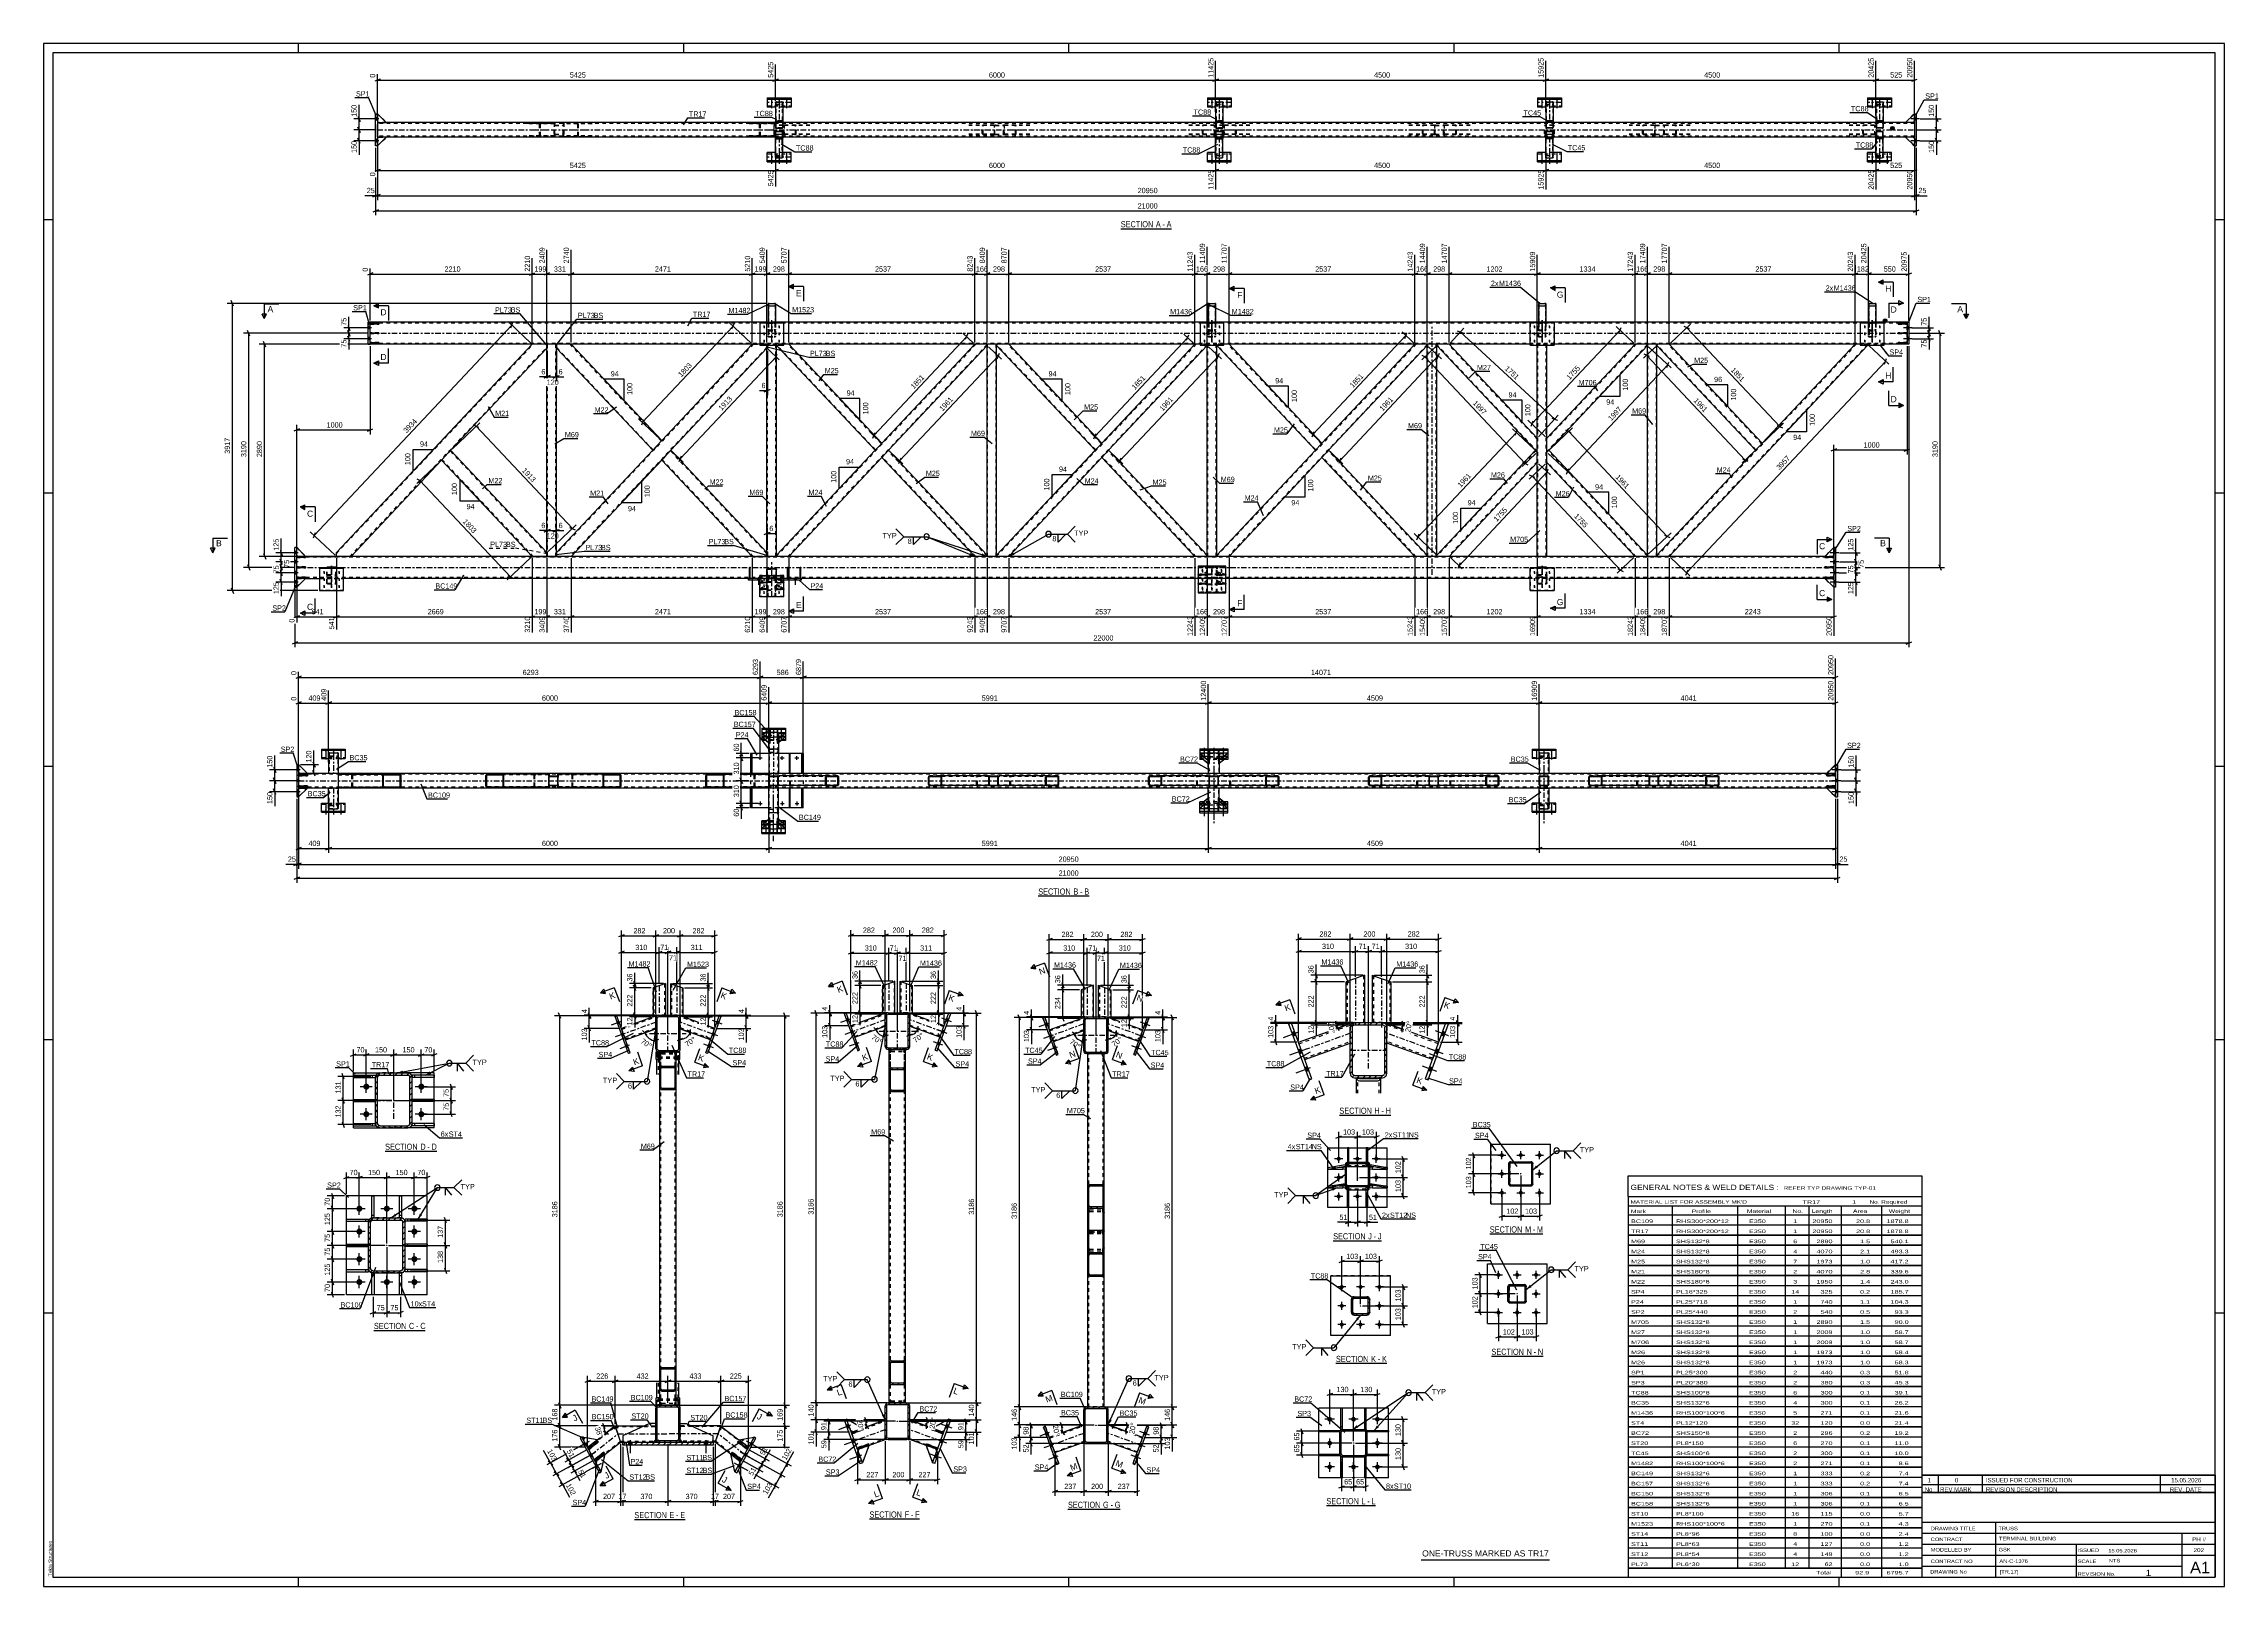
# Paper-space layout 'Layout1' of a CAD drawing. Header units: millimetres. Extents: x 0 to 1189, y 0 to 841.
# The model-space entities are those that its viewports show. They can reach past a viewport. Long polylines and large blocks are cut down to what shows.
import ezdxf

# ---------------------------------------------------------------- set-up
doc = ezdxf.new("R2010")
doc.units = ezdxf.units.MM
for name, pattern in [('DXK_LINE_DOT2', [3.9198, 1.9599, -1.9599]), ('DXK_LINE_DOT3', [5.9187, 2.979, -0.9799, 0.9799, -0.9799]), ('DXK_LINE_DOT4', [0.9408, 0.4704, -0.4704])]:
    doc.linetypes.add(name, pattern=pattern)
doc.layers.add('Viewport layer', color=7, linetype='Continuous', plot=False)
doc.styles.add('Arial', font='ARIAL.TTF', dxfattribs={"height": 0.2})
doc.styles.add('Arial Narrow', font='ARIALN.TTF', dxfattribs={"height": 0.2})

# ---------------------------------------------------------------- blocks, each defined once
blk = doc.blocks.new('Unknown-389678143-18 - 7264')
at = {"color": 6, "linetype": 'Continuous'}
blk.add_line((380.5, -641), (409, -641), dxfattribs=at)
at = {"color": 0, "linetype": 'Continuous'}
blk.add_wipeout([(398.6, -640.3), (398.6, -636.8), (380.5, -636.8), (380.5, -640.3)], dxfattribs=at)
blk.add_wipeout([(402.6, -640.3), (402.6, -636.8), (399.6, -636.8), (399.6, -640.3)], dxfattribs=at)
at = {"color": 7, "linetype": 'Continuous', "style": 'Arial Narrow'}
blk.add_text('SECTION ', height=3.34, dxfattribs=at).set_placement((380.5, -640.3))
at = {"color": 0, "linetype": 'Continuous'}
blk.add_wipeout([(404.9, -640.3), (404.9, -636.8), (403.7, -636.8), (403.7, -640.3)], dxfattribs=at)
blk.add_wipeout([(409, -640.3), (409, -636.8), (406, -636.8), (406, -640.3)], dxfattribs=at)
at = {"color": 7, "linetype": 'Continuous', "style": 'Arial Narrow'}
for s, p in [('G', (399.6, -640.3)), ('-', (403.7, -640.3)), ('G', (406, -640.3))]:
    blk.add_text(s, height=3.34, dxfattribs=at).set_placement(p)
blk = doc.blocks.new('Unknown-389678143-1162')
at = {"color": 5, "linetype": 'Continuous'}
for p, q in [((1011, 157.9), (-178, 157.9)), ((-178, 157.9), (-178, -683.1)), ((-39, 152.9), (-39, 157.9)), ((171, 152.9), (171, 157.9)), ((381, 152.9), (381, 157.9)), ((591, 152.9), (591, 157.9)), ((801, 152.9), (801, 157.9)), ((1011, -683.1), (1011, 157.9)), ((1006, 152.9), (-173, 152.9)), ((-173, 152.9), (-173, -678.1)), ((1006, -678.1), (1006, 152.9)), ((-173, 61.9), (-178, 61.9)), ((1011, 61.9), (1006, 61.9)), ((-173, -87.1), (-178, -87.1)), ((1011, -87.1), (1006, -87.1)), ((-173, -236.1), (-178, -236.1)), ((1011, -236.1), (1006, -236.1)), ((-173, -385.1), (-178, -385.1)), ((1011, -385.1), (1006, -385.1)), ((-173, -534.1), (-178, -534.1)), ((1011, -534.1), (1006, -534.1)), ((-178, -683.1), (1011, -683.1)), ((-173, -678.1), (1006, -678.1)), ((-39, -683.1), (-39, -678.1)), ((171, -683.1), (171, -678.1)), ((381, -683.1), (381, -678.1)), ((591, -683.1), (591, -678.1)), ((801, -683.1), (801, -678.1))]:
    blk.add_line(p, q, dxfattribs=at)
at = {"color": 174, "linetype": 'Continuous', "style": 'Arial'}
blk.add_text('Tekla Structures', height=1.91, rotation=90, dxfattribs=at).set_placement((-173.5, -677.6))
blk = doc.blocks.new('Unknown-389678143-51728')
at = {"color": 7, "linetype": 'Continuous'}
for p, q in [((846, -632), (846, -678.1)), ((846, -632), (1006, -632)), ((1006, -632.1), (1006, -678.1)), ((846, -648.1), (1006, -648.1)), ((886.2, -648.1), (886.2, -678.1)), ((846, -654.1), (1006, -654.1)), ((846, -660.1), (1006, -660.1)), ((930.2, -660.1), (930.2, -678.1)), ((988, -678), (988, -654)), ((846, -666.1), (1006, -666.1)), ((846, -672.1), (988, -672.1)), ((846, -678.1), (1006, -678.1))]:
    blk.add_line(p, q, dxfattribs=at)
at = {"color": 7, "style": 'Arial Narrow'}
for s, height, width, p in [('DRAWING TITLE', 1.909, 1.425378, (850.9, -652.5)), ('TRUSS', 1.91, 1.425378, (887.8, -652.5)), ('CONTRACT', 1.91, 1.425378, (850.9, -658.4)), ('MODELLED BY', 1.909, 1.425378, (850.9, -664.1)), ('GSK', 1.91, 1.425378, (887.9, -664)), ('TERMINAL BUILDING', 1.909, 1.425378, (888.1, -658)), ('ISSUED', 1.91, 1.425378, (931, -664.4)), ('15.05.2026', 1.91, 1.425378, (947.7, -664.6)), ('DRAWING No', 1.91, 1.425378, (850.6, -676.1)), ('CONTRACT NO', 1.909, 1.425378, (850.9, -670.4)), ('AN-C-1376', 1.91, 1.425378, (888.3, -670.3)), ('[TR.17]', 1.91, 1.425378, (888.5, -676.1)), ('SCALE', 1.91, 1.425378, (931, -670.4)), ('REVISION No.', 1.909, 1.425378, (931, -677.3)), ('1', 3.34, 1.5, (968, -677.4)), ('A1', 6.2, 1.25, (992.3, -675.9))]:
    blk.add_text(s, height=height, dxfattribs=dict(at, width=width)).set_placement(p)
at = {"color": 7, "linetype": 'Continuous', "style": 'Arial Narrow'}
for s, height, width, p in [('PH #', 2.1, 1.42538, (993.4, -658.5)), ('202', 2.1, 1.42538, (994.2, -664.4)), ('NTS', 1.91, 1.425378, (948, -670))]:
    blk.add_text(s, height=height, dxfattribs=dict(at, width=width)).set_placement(p)
blk = doc.blocks.new('Unknown-389678143-51729')
at = {"color": 7, "linetype": 'Continuous'}
for p, q in [((846, -622.5), (1006, -622.5)), ((1006, -622.5), (846, -622.5)), ((846, -622.5), (846, -627.5)), ((846, -627.5), (1006, -627.5)), ((846, -627.5), (846, -632)), ((846, -627.5), (1006, -627.5)), ((855, -622.5), (855, -627.5)), ((855, -627.5), (855, -632)), ((879, -622.5), (879, -627.5)), ((879, -627.5), (879, -632)), ((976, -622.5), (976, -627.5)), ((976, -627.5), (976, -632)), ((1006, -622.5), (1006, -627.5)), ((1006, -627.5), (1006, -632)), ((1006, -632), (846, -632))]:
    blk.add_line(p, q, dxfattribs=at)
at = {"color": 7, "linetype": 'Continuous', "style": 'Arial Narrow'}
for s, height, width, p in [('No', 2.39, 1.2, (847.6, -631.5)), ('1', 2.39, 1.196471, (849.2, -626.4)), ('REV MARK', 2.39, 1.2, (856, -631.5)), ('0', 2.39, 1.196471, (864, -626.4)), ('ISSUED FOR CONSTRUCTION', 2.386, 1.196471, (881, -626.4)), ('REVISION DESCRIPTION', 2.386, 1.2, (881, -631.5)), ('REV. DATE', 2.39, 1.2, (981.3, -631.5)), ('15.05.2026', 2.39, 1.196471, (982, -626.4))]:
    blk.add_text(s, height=height, dxfattribs=dict(at, width=width)).set_placement(p)
blk = doc.blocks.new('Unknown-389678143-51730')
at = {"color": 7, "linetype": 'Continuous'}
for p, q in [((686, -459.3), (846, -459.3)), ((686, -470.6), (686, -459.3)), ((846, -459.3), (846, -470.6)), ((686, -470.6), (846, -470.6)), ((686, -470.6), (686, -475.6)), ((686, -475.6), (846, -475.6)), ((686, -475.6), (686, -480.6)), ((710, -475.6), (710, -480.6)), ((745.5, -475.6), (745.5, -480.6)), ((771.5, -475.6), (771.5, -480.6)), ((784.5, -475.6), (784.5, -480.6)), ((802, -475.6), (802, -480.6)), ((824, -475.6), (824, -480.6)), ((846, -470.6), (846, -475.6)), ((846, -475.6), (846, -480.6)), ((686, -480.6), (846, -480.6)), ((686, -480.6), (686, -486)), ((686, -480.6), (846, -480.6)), ((686, -486), (846, -486)), ((686, -486.1), (686, -491.5)), ((686, -486.1), (846, -486.1)), ((710, -480.6), (710, -486.1)), ((710, -486.1), (710, -491.6)), ((745.5, -480.6), (745.5, -486.1)), ((745.5, -486.1), (745.5, -491.6)), ((771.5, -480.6), (771.5, -486.1)), ((771.5, -486.1), (771.5, -491.6)), ((784.5, -480.6), (784.5, -486.1)), ((784.5, -486.1), (784.5, -491.6)), ((802, -480.6), (802, -486.1)), ((802, -486.1), (802, -491.6)), ((824, -480.6), (824, -486.1)), ((824, -486.1), (824, -491.6)), ((846, -480.6), (846, -486)), ((846, -486.1), (846, -491.5)), ((686, -491.5), (846, -491.5)), ((686, -491.6), (686, -497)), ((686, -491.6), (846, -491.6)), ((686, -497), (846, -497)), ((686, -497.1), (686, -502.5)), ((686, -497.1), (846, -497.1)), ((710, -491.6), (710, -497.1)), ((710, -497.1), (710, -502.6)), ((745.5, -491.6), (745.5, -497.1)), ((745.5, -497.1), (745.5, -502.6)), ((771.5, -491.6), (771.5, -497.1)), ((771.5, -497.1), (771.5, -502.6)), ((784.5, -491.6), (784.5, -497.1)), ((784.5, -497.1), (784.5, -502.6)), ((802, -491.6), (802, -497.1)), ((802, -497.1), (802, -502.6)), ((824, -491.6), (824, -497.1)), ((824, -497.1), (824, -502.6)), ((846, -491.6), (846, -497)), ((846, -497.1), (846, -502.5)), ((686, -502.5), (846, -502.5)), ((686, -502.6), (686, -508)), ((686, -502.6), (846, -502.6)), ((686, -508), (846, -508)), ((686, -508.1), (686, -513.5)), ((686, -508.1), (846, -508.1)), ((710, -502.6), (710, -508.1)), ((710, -508.1), (710, -513.6)), ((745.5, -502.6), (745.5, -508.1)), ((745.5, -508.1), (745.5, -513.6)), ((771.5, -502.6), (771.5, -508.1)), ((771.5, -508.1), (771.5, -513.6)), ((784.5, -502.6), (784.5, -508.1)), ((784.5, -508.1), (784.5, -513.6)), ((802, -502.6), (802, -508.1)), ((802, -508.1), (802, -513.6)), ((824, -502.6), (824, -508.1)), ((824, -508.1), (824, -513.6)), ((846, -502.6), (846, -508)), ((846, -508.1), (846, -513.5)), ((686, -513.5), (846, -513.5)), ((686, -513.6), (686, -519)), ((686, -513.6), (846, -513.6)), ((686, -519), (846, -519)), ((686, -519.1), (686, -524.5)), ((686, -519.1), (846, -519.1)), ((710, -513.6), (710, -519.1)), ((710, -519.1), (710, -524.6)), ((745.5, -513.6), (745.5, -519.1)), ((745.5, -519.1), (745.5, -524.6)), ((771.5, -513.6), (771.5, -519.1)), ((771.5, -519.1), (771.5, -524.6)), ((784.5, -513.6), (784.5, -519.1)), ((784.5, -519.1), (784.5, -524.6)), ((802, -513.6), (802, -519.1)), ((802, -519.1), (802, -524.6)), ((824, -513.6), (824, -519.1)), ((824, -519.1), (824, -524.6)), ((846, -513.6), (846, -519)), ((846, -519.1), (846, -524.5)), ((686, -524.5), (846, -524.5)), ((686, -524.6), (686, -530)), ((686, -524.6), (846, -524.6)), ((686, -530), (846, -530)), ((686, -530.1), (686, -535.5)), ((686, -530.1), (846, -530.1)), ((710, -524.6), (710, -530.1)), ((710, -530.1), (710, -535.6)), ((745.5, -524.6), (745.5, -530.1)), ((745.5, -530.1), (745.5, -535.6)), ((771.5, -524.6), (771.5, -530.1)), ((771.5, -530.1), (771.5, -535.6)), ((784.5, -524.6), (784.5, -530.1)), ((784.5, -530.1), (784.5, -535.6)), ((802, -524.6), (802, -530.1)), ((802, -530.1), (802, -535.6)), ((824, -524.6), (824, -530.1)), ((824, -530.1), (824, -535.6)), ((846, -524.6), (846, -530)), ((846, -530.1), (846, -535.5)), ((686, -535.5), (846, -535.5)), ((686, -535.6), (686, -541)), ((686, -535.6), (846, -535.6)), ((686, -541), (846, -541)), ((686, -541.1), (686, -546.5)), ((686, -541.1), (846, -541.1)), ((686, -546.5), (846, -546.5)), ((686, -546.6), (686, -552)), ((686, -546.6), (846, -546.6)), ((710, -535.6), (710, -541.1)), ((710, -541.1), (710, -546.6)), ((710, -546.6), (710, -552.1)), ((745.5, -535.6), (745.5, -541.1)), ((745.5, -541.1), (745.5, -546.6)), ((745.5, -546.6), (745.5, -552.1)), ((771.5, -535.6), (771.5, -541.1)), ((771.5, -541.1), (771.5, -546.6)), ((771.5, -546.6), (771.5, -552.1)), ((784.5, -535.6), (784.5, -541.1)), ((784.5, -541.1), (784.5, -546.6)), ((784.5, -546.6), (784.5, -552.1)), ((802, -535.6), (802, -541.1)), ((802, -541.1), (802, -546.6)), ((802, -546.6), (802, -552.1)), ((824, -535.6), (824, -541.1)), ((824, -541.1), (824, -546.6)), ((824, -546.6), (824, -552.1)), ((846, -535.6), (846, -541)), ((846, -541.1), (846, -546.5)), ((846, -546.6), (846, -552)), ((686, -552), (846, -552)), ((686, -552.1), (686, -557.5)), ((686, -552.1), (846, -552.1)), ((686, -557.5), (846, -557.5)), ((686, -557.6), (686, -563)), ((686, -557.6), (846, -557.6)), ((710, -552.1), (710, -557.6)), ((710, -557.6), (710, -563.1)), ((745.5, -552.1), (745.5, -557.6)), ((745.5, -557.6), (745.5, -563.1)), ((771.5, -552.1), (771.5, -557.6)), ((771.5, -557.6), (771.5, -563.1)), ((784.5, -552.1), (784.5, -557.6)), ((784.5, -557.6), (784.5, -563.1)), ((802, -552.1), (802, -557.6)), ((802, -557.6), (802, -563.1)), ((824, -552.1), (824, -557.6)), ((824, -557.6), (824, -563.1)), ((846, -552.1), (846, -557.5)), ((846, -557.6), (846, -563)), ((686, -563), (846, -563)), ((686, -563.1), (686, -568.5)), ((686, -563.1), (846, -563.1)), ((686, -568.5), (846, -568.5)), ((686, -568.6), (686, -574)), ((686, -568.6), (846, -568.6)), ((710, -563.1), (710, -568.6)), ((710, -568.6), (710, -574.1)), ((745.5, -563.1), (745.5, -568.6)), ((745.5, -568.6), (745.5, -574.1)), ((771.5, -563.1), (771.5, -568.6)), ((771.5, -568.6), (771.5, -574.1)), ((784.5, -563.1), (784.5, -568.6)), ((784.5, -568.6), (784.5, -574.1)), ((802, -563.1), (802, -568.6)), ((802, -568.6), (802, -574.1)), ((824, -563.1), (824, -568.6)), ((824, -568.6), (824, -574.1)), ((846, -563.1), (846, -568.5)), ((846, -568.6), (846, -574)), ((686, -574), (846, -574)), ((686, -574.1), (686, -579.5)), ((686, -574.1), (846, -574.1)), ((686, -579.5), (846, -579.5)), ((686, -579.6), (686, -585)), ((686, -579.6), (846, -579.6)), ((710, -574.1), (710, -579.6)), ((710, -579.6), (710, -585.1)), ((745.5, -574.1), (745.5, -579.6)), ((745.5, -579.6), (745.5, -585.1)), ((771.5, -574.1), (771.5, -579.6)), ((771.5, -579.6), (771.5, -585.1)), ((784.5, -574.1), (784.5, -579.6)), ((784.5, -579.6), (784.5, -585.1)), ((802, -574.1), (802, -579.6)), ((802, -579.6), (802, -585.1)), ((824, -574.1), (824, -579.6)), ((824, -579.6), (824, -585.1)), ((846, -574.1), (846, -579.5)), ((846, -579.6), (846, -585)), ((686, -585), (846, -585)), ((686, -585.1), (686, -590.5)), ((686, -585.1), (846, -585.1)), ((686, -590.5), (846, -590.5)), ((686, -590.6), (686, -596)), ((686, -590.6), (846, -590.6)), ((710, -585.1), (710, -590.6)), ((710, -590.6), (710, -596.1)), ((745.5, -585.1), (745.5, -590.6)), ((745.5, -590.6), (745.5, -596.1)), ((771.5, -585.1), (771.5, -590.6)), ((771.5, -590.6), (771.5, -596.1)), ((784.5, -585.1), (784.5, -590.6)), ((784.5, -590.6), (784.5, -596.1)), ((802, -585.1), (802, -590.6)), ((802, -590.6), (802, -596.1)), ((824, -585.1), (824, -590.6)), ((824, -590.6), (824, -596.1)), ((846, -585.1), (846, -590.5)), ((846, -590.6), (846, -596)), ((686, -596), (846, -596)), ((686, -596.1), (686, -601.5)), ((686, -596.1), (846, -596.1)), ((686, -601.5), (846, -601.5)), ((686, -601.6), (686, -607)), ((686, -601.6), (846, -601.6)), ((710, -596.1), (710, -601.6)), ((710, -601.6), (710, -607.1)), ((745.5, -596.1), (745.5, -601.6)), ((745.5, -601.6), (745.5, -607.1)), ((771.5, -596.1), (771.5, -601.6)), ((771.5, -601.6), (771.5, -607.1)), ((784.5, -596.1), (784.5, -601.6)), ((784.5, -601.6), (784.5, -607.1)), ((802, -596.1), (802, -601.6)), ((802, -601.6), (802, -607.1)), ((824, -596.1), (824, -601.6)), ((824, -601.6), (824, -607.1)), ((846, -596.1), (846, -601.5)), ((846, -601.6), (846, -607)), ((686, -607), (846, -607)), ((686, -607.1), (686, -612.5)), ((686, -607.1), (846, -607.1)), ((686, -612.5), (846, -612.5)), ((686, -612.6), (686, -618)), ((686, -612.6), (846, -612.6)), ((686, -618), (846, -618)), ((686, -618.1), (686, -623.5)), ((686, -618.1), (846, -618.1)), ((710, -607.1), (710, -612.6)), ((710, -612.6), (710, -618.1)), ((710, -618.1), (710, -623.6)), ((745.5, -607.1), (745.5, -612.6)), ((745.5, -612.6), (745.5, -618.1)), ((745.5, -618.1), (745.5, -623.6)), ((771.5, -607.1), (771.5, -612.6)), ((771.5, -612.6), (771.5, -618.1)), ((771.5, -618.1), (771.5, -623.6)), ((784.5, -607.1), (784.5, -612.6)), ((784.5, -612.6), (784.5, -618.1)), ((784.5, -618.1), (784.5, -623.6)), ((802, -607.1), (802, -612.6)), ((802, -612.6), (802, -618.1)), ((802, -618.1), (802, -623.6)), ((824, -607.1), (824, -612.6)), ((824, -612.6), (824, -618.1)), ((824, -618.1), (824, -623.6)), ((846, -607.1), (846, -612.5)), ((846, -612.6), (846, -618)), ((846, -618.1), (846, -623.5)), ((686, -623.5), (846, -623.5)), ((686, -623.6), (686, -629)), ((686, -623.6), (846, -623.6)), ((686, -629), (846, -629)), ((686, -629.1), (686, -634.5)), ((686, -629.1), (846, -629.1)), ((710, -623.6), (710, -629.1)), ((710, -629.1), (710, -634.6)), ((745.5, -623.6), (745.5, -629.1)), ((745.5, -629.1), (745.5, -634.6)), ((771.5, -623.6), (771.5, -629.1)), ((771.5, -629.1), (771.5, -634.6)), ((784.5, -623.6), (784.5, -629.1)), ((784.5, -629.1), (784.5, -634.6)), ((802, -623.6), (802, -629.1)), ((802, -629.1), (802, -634.6)), ((824, -623.6), (824, -629.1)), ((824, -629.1), (824, -634.6)), ((846, -623.6), (846, -629)), ((846, -629.1), (846, -634.5)), ((686, -634.5), (846, -634.5)), ((686, -634.6), (686, -640)), ((686, -634.6), (846, -634.6)), ((686, -640), (846, -640)), ((686, -640.1), (686, -645.5)), ((686, -640.1), (846, -640.1)), ((710, -634.6), (710, -640.1)), ((710, -640.1), (710, -645.6)), ((745.5, -634.6), (745.5, -640.1)), ((745.5, -640.1), (745.5, -645.6)), ((771.5, -634.6), (771.5, -640.1)), ((771.5, -640.1), (771.5, -645.6)), ((784.5, -634.6), (784.5, -640.1)), ((784.5, -640.1), (784.5, -645.6)), ((802, -634.6), (802, -640.1)), ((802, -640.1), (802, -645.6)), ((824, -634.6), (824, -640.1)), ((824, -640.1), (824, -645.6)), ((846, -634.6), (846, -640)), ((846, -640.1), (846, -645.5)), ((686, -645.5), (846, -645.5)), ((686, -645.6), (686, -651)), ((686, -645.6), (846, -645.6)), ((686, -651), (846, -651)), ((686, -651.1), (686, -656.5)), ((686, -651.1), (846, -651.1)), ((710, -645.6), (710, -651.1)), ((710, -651.1), (710, -656.6)), ((745.5, -645.6), (745.5, -651.1)), ((745.5, -651.1), (745.5, -656.6)), ((771.5, -645.6), (771.5, -651.1)), ((771.5, -651.1), (771.5, -656.6)), ((784.5, -645.6), (784.5, -651.1)), ((784.5, -651.1), (784.5, -656.6)), ((802, -645.6), (802, -651.1)), ((802, -651.1), (802, -656.6)), ((824, -645.6), (824, -651.1)), ((824, -651.1), (824, -656.6)), ((846, -645.6), (846, -651)), ((846, -651.1), (846, -656.5)), ((686, -656.5), (846, -656.5)), ((686, -656.6), (686, -662)), ((686, -656.6), (846, -656.6)), ((686, -662), (846, -662)), ((686, -662.1), (686, -667.5)), ((686, -662.1), (846, -662.1)), ((710, -656.6), (710, -662.1)), ((710, -662.1), (710, -667.6)), ((745.5, -656.6), (745.5, -662.1)), ((745.5, -662.1), (745.5, -667.6)), ((771.5, -656.6), (771.5, -662.1)), ((771.5, -662.1), (771.5, -667.6)), ((784.5, -656.6), (784.5, -662.1)), ((784.5, -662.1), (784.5, -667.6)), ((802, -656.6), (802, -662.1)), ((802, -662.1), (802, -667.6)), ((824, -656.6), (824, -662.1)), ((824, -662.1), (824, -667.6)), ((846, -656.6), (846, -662)), ((846, -662.1), (846, -667.5)), ((686, -667.5), (846, -667.5)), ((686, -667.6), (686, -673)), ((686, -667.6), (846, -667.6)), ((686, -673), (846, -673)), ((686, -673.1), (846, -673.1)), ((686, -673.1), (686, -678.1)), ((710, -667.6), (710, -673.1)), ((745.5, -667.6), (745.5, -673.1)), ((771.5, -667.6), (771.5, -673.1)), ((784.5, -667.6), (784.5, -673.1)), ((802, -667.6), (802, -673.1)), ((802, -673.1), (802, -678.1)), ((824, -667.6), (824, -673.1)), ((824, -673.1), (824, -678.1)), ((846, -667.6), (846, -673)), ((846, -673.1), (846, -678.1)), ((686, -678.1), (846, -678.1))]:
    blk.add_line(p, q, dxfattribs=at)
at = {"color": 7, "style": 'Arial Narrow'}
for s, height, width, p in [('GENERAL NOTES & WELD DETAILS :', 2.863, 1.4, (687.2, -467)), ("MATERIAL LIST FOR ASSEMBLY MK'D", 1.909, 1.6, (687.2, -474.5)), ('REFER TYP DRAWING TYP-01', 1.909, 1.6, (770.7, -466.9)), ('TR17', 1.91, 1.794707, (781, -474.6)), ('1', 1.91, 1.794707, (808.1, -474.5)), ('No. Required', 1.909, 1.6, (817.5, -474.5)), ('Mark', 1.91, 1.7, (687.4, -479.6)), ('Profile', 1.91, 1.7, (720.5, -479.6)), ('Material', 1.91, 1.7, (750.6, -479.5)), ('No.', 1.91, 1.7, (775.5, -479.5)), ('Length', 1.91, 1.7, (786, -479.5)), ('Area', 1.91, 1.7, (808.5, -479.5)), ('Weight', 1.91, 1.7, (828, -479.5))]:
    blk.add_text(s, height=height, dxfattribs=dict(at, width=width)).set_placement(p)
at = {"color": 7, "linetype": 'Continuous', "style": 'Arial Narrow'}
for s, height, width, p in [('BC109', 1.91, 1.794707, (687.5, -485)), ('RHS300*200*12', 1.909, 1.794707, (712, -485)), ('E350', 1.91, 1.794707, (751.8, -485)), ('1', 1.91, 1.794707, (775.9, -485)), ('20950', 1.91, 1.794707, (786.4, -485)), ('20.8', 1.91, 1.794707, (810.2, -485)), ('1878.8', 1.91, 1.794707, (826.8, -485)), ('TR17', 1.91, 1.794707, (687.5, -490.5)), ('M69', 1.91, 1.794707, (687.5, -496)), ('SHS132*8', 1.91, 1.794707, (712, -496)), ('RHS300*200*12', 1.909, 1.794707, (712, -490.5)), ('E350', 1.91, 1.794707, (751.8, -490.5)), ('E350', 1.91, 1.794707, (751.8, -496)), ('6', 1.91, 1.794707, (775.9, -496)), ('1', 1.91, 1.794707, (775.9, -490.5)), ('20950', 1.91, 1.794707, (786.4, -490.5)), ('2890', 1.91, 1.794707, (788.6, -496)), ('20.8', 1.91, 1.794707, (810.2, -490.5)), ('1.5', 1.91, 1.794707, (812.4, -496)), ('1878.8', 1.91, 1.794707, (826.8, -490.5)), ('540.1', 1.91, 1.794707, (829, -496)), ('M24', 1.91, 1.794707, (687.5, -501.5)), ('M25', 1.91, 1.794707, (687.5, -507)), ('M21', 1.91, 1.794707, (687.5, -512.5)), ('SHS132*8', 1.91, 1.794707, (712, -501.5)), ('SHS132*8', 1.91, 1.794707, (712, -507)), ('SHS180*8', 1.91, 1.794707, (712, -512.5)), ('E350', 1.91, 1.794707, (751.8, -501.5)), ('E350', 1.91, 1.794707, (751.8, -507)), ('E350', 1.91, 1.794707, (751.8, -512.5)), ('4', 1.91, 1.794707, (775.9, -501.5)), ('7', 1.91, 1.794707, (775.9, -507)), ('2', 1.91, 1.794707, (775.9, -512.5)), ('4070', 1.91, 1.794707, (788.6, -501.5)), ('4070', 1.91, 1.794707, (788.6, -512.5)), ('1973', 1.91, 1.794707, (788.6, -507)), ('2.1', 1.91, 1.794707, (812.4, -501.5)), ('2.8', 1.91, 1.794707, (812.4, -512.5)), ('1.0', 1.91, 1.794707, (812.4, -507)), ('493.3', 1.91, 1.794707, (829, -501.5)), ('417.2', 1.91, 1.794707, (829, -507)), ('339.6', 1.91, 1.794707, (829, -512.5)), ('SP4', 1.91, 1.794707, (687.5, -523.5)), ('M22', 1.91, 1.794707, (687.5, -518)), ('SHS180*8', 1.91, 1.794707, (712, -518)), ('PL16*325', 1.91, 1.794707, (712, -523.5)), ('E350', 1.91, 1.794707, (751.8, -518)), ('E350', 1.91, 1.794707, (751.8, -523.5)), ('14', 1.91, 1.794707, (774.8, -523.5)), ('3', 1.91, 1.794707, (775.9, -518)), ('1950', 1.91, 1.794707, (788.6, -518)), ('325', 1.91, 1.794707, (790.8, -523.5)), ('0.2', 1.91, 1.794707, (812.4, -523.5)), ('1.4', 1.91, 1.794707, (812.4, -518)), ('243.0', 1.91, 1.794707, (829, -518)), ('185.7', 1.91, 1.794707, (829, -523.5)), ('SP2', 1.91, 1.794707, (687.5, -534.5)), ('P24', 1.91, 1.794707, (687.5, -529)), ('PL25*718', 1.91, 1.794707, (712, -529)), ('PL25*440', 1.91, 1.794707, (712, -534.5)), ('E350', 1.91, 1.794707, (751.8, -529)), ('E350', 1.91, 1.794707, (751.8, -534.5)), ('2', 1.91, 1.794707, (775.9, -534.5)), ('1', 1.91, 1.794707, (775.9, -529)), ('740', 1.91, 1.794707, (790.8, -529)), ('540', 1.91, 1.794707, (790.8, -534.5)), ('0.5', 1.91, 1.794707, (812.4, -534.5)), ('1.1', 1.91, 1.794707, (812.4, -529)), ('104.3', 1.91, 1.794707, (829, -529)), ('93.3', 1.91, 1.794707, (831.2, -534.5)), ('M705', 1.91, 1.794707, (687.5, -540)), ('M27', 1.91, 1.794707, (687.5, -545.5)), ('SHS132*8', 1.91, 1.794707, (712, -540)), ('SHS132*8', 1.91, 1.794707, (712, -545.5)), ('E350', 1.91, 1.794707, (751.8, -540)), ('E350', 1.91, 1.794707, (751.8, -545.5)), ('1', 1.91, 1.794707, (775.9, -540)), ('1', 1.91, 1.794707, (775.9, -545.5)), ('2890', 1.91, 1.794707, (788.6, -540)), ('2009', 1.91, 1.794707, (788.6, -545.5)), ('1.5', 1.91, 1.794707, (812.4, -540)), ('1.0', 1.91, 1.794707, (812.4, -545.5)), ('58.7', 1.91, 1.794707, (831.2, -545.5)), ('90.0', 1.91, 1.794707, (831.2, -540)), ('M706', 1.91, 1.794707, (687.5, -551)), ('M26', 1.91, 1.794707, (687.5, -556.5)), ('SHS132*8', 1.91, 1.794707, (712, -551)), ('SHS132*8', 1.91, 1.794707, (712, -556.5)), ('E350', 1.91, 1.794707, (751.8, -551)), ('E350', 1.91, 1.794707, (751.8, -556.5)), ('1', 1.91, 1.794707, (775.9, -551)), ('1', 1.91, 1.794707, (775.9, -556.5)), ('2009', 1.91, 1.794707, (788.6, -551)), ('1973', 1.91, 1.794707, (788.6, -556.5)), ('1.0', 1.91, 1.794707, (812.4, -551)), ('1.0', 1.91, 1.794707, (812.4, -556.5)), ('58.7', 1.91, 1.794707, (831.2, -551)), ('58.4', 1.91, 1.794707, (831.2, -556.5)), ('SP1', 1.91, 1.794707, (687.5, -567.5)), ('M26', 1.91, 1.794707, (687.5, -562)), ('SHS132*8', 1.91, 1.794707, (712, -562)), ('PL25*300', 1.91, 1.794707, (712, -567.5)), ('E350', 1.91, 1.794707, (751.8, -562)), ('E350', 1.91, 1.794707, (751.8, -567.5)), ('2', 1.91, 1.794707, (775.9, -567.5)), ('1', 1.91, 1.794707, (775.9, -562)), ('1973', 1.91, 1.794707, (788.6, -562)), ('440', 1.91, 1.794707, (790.8, -567.5)), ('0.3', 1.91, 1.794707, (812.4, -567.5)), ('1.0', 1.91, 1.794707, (812.4, -562)), ('58.3', 1.91, 1.794707, (831.2, -562)), ('51.8', 1.91, 1.794707, (831.2, -567.5)), ('TC88', 1.91, 1.794707, (687.5, -578.5)), ('SP3', 1.91, 1.794707, (687.5, -573)), ('BC35', 1.91, 1.794707, (687.5, -584)), ('SHS100*8', 1.91, 1.794707, (712, -578.5)), ('SHS132*6', 1.91, 1.794707, (712, -584)), ('PL20*380', 1.91, 1.794707, (712, -573)), ('E350', 1.91, 1.794707, (751.8, -573)), ('E350', 1.91, 1.794707, (751.8, -578.5)), ('E350', 1.91, 1.794707, (751.8, -584)), ('4', 1.91, 1.794707, (775.9, -584)), ('2', 1.91, 1.794707, (775.9, -573)), ('6', 1.91, 1.794707, (775.9, -578.5)), ('380', 1.91, 1.794707, (790.8, -573)), ('300', 1.91, 1.794707, (790.8, -578.5)), ('300', 1.91, 1.794707, (790.8, -584)), ('0.3', 1.91, 1.794707, (812.4, -573)), ('0.1', 1.91, 1.794707, (812.4, -578.5)), ('0.1', 1.91, 1.794707, (812.4, -584)), ('45.3', 1.91, 1.794707, (831.2, -573)), ('39.1', 1.91, 1.794707, (831.2, -578.5)), ('26.2', 1.91, 1.794707, (831.2, -584)), ('ST4', 1.91, 1.794707, (687.5, -595)), ('M1436', 1.91, 1.794707, (687.5, -589.5)), ('RHS100*100*6', 1.909, 1.794707, (712, -589.5)), ('PL12*120', 1.91, 1.794707, (712, -595)), ('E350', 1.91, 1.794707, (751.8, -589.5)), ('E350', 1.91, 1.794707, (751.8, -595)), ('32', 1.91, 1.794707, (774.8, -595)), ('5', 1.91, 1.794707, (775.9, -589.5)), ('271', 1.91, 1.794707, (790.8, -589.5)), ('120', 1.91, 1.794707, (790.8, -595)), ('0.1', 1.91, 1.794707, (812.4, -589.5)), ('0.0', 1.91, 1.794707, (812.4, -595)), ('21.6', 1.91, 1.794707, (831.2, -589.5)), ('21.4', 1.91, 1.794707, (831.2, -595)), ('ST20', 1.91, 1.794707, (687.5, -606)), ('BC72', 1.91, 1.794707, (687.5, -600.5)), ('SHS150*8', 1.91, 1.794707, (712, -600.5)), ('PL8*150', 1.91, 1.794707, (712, -606)), ('E350', 1.91, 1.794707, (751.8, -600.5)), ('E350', 1.91, 1.794707, (751.8, -606)), ('2', 1.91, 1.794707, (775.9, -600.5)), ('6', 1.91, 1.794707, (775.9, -606)), ('296', 1.91, 1.794707, (790.8, -600.5)), ('270', 1.91, 1.794707, (790.8, -606)), ('0.2', 1.91, 1.794707, (812.4, -600.5)), ('0.1', 1.91, 1.794707, (812.4, -606)), ('19.2', 1.91, 1.794707, (831.2, -600.5)), ('11.0', 1.91, 1.794707, (831.2, -606)), ('TC45', 1.91, 1.794707, (687.5, -611.5)), ('M1482', 1.91, 1.794707, (687.5, -617)), ('SHS100*6', 1.91, 1.794707, (712, -611.5)), ('RHS100*100*6', 1.909, 1.794707, (712, -617)), ('E350', 1.91, 1.794707, (751.8, -611.5)), ('E350', 1.91, 1.794707, (751.8, -617)), ('2', 1.91, 1.794707, (775.9, -611.5)), ('2', 1.91, 1.794707, (775.9, -617)), ('300', 1.91, 1.794707, (790.8, -611.5)), ('271', 1.91, 1.794707, (790.8, -617)), ('0.1', 1.91, 1.794707, (812.4, -611.5)), ('0.1', 1.91, 1.794707, (812.4, -617)), ('10.0', 1.91, 1.794707, (831.2, -611.5)), ('8.6', 1.91, 1.794707, (833.4, -617)), ('BC149', 1.91, 1.794707, (687.5, -622.5)), ('BC157', 1.91, 1.794707, (687.5, -628)), ('SHS132*6', 1.91, 1.794707, (712, -622.5)), ('SHS132*6', 1.91, 1.794707, (712, -628)), ('E350', 1.91, 1.794707, (751.8, -622.5)), ('E350', 1.91, 1.794707, (751.8, -628)), ('1', 1.91, 1.794707, (775.9, -622.5)), ('1', 1.91, 1.794707, (775.9, -628)), ('333', 1.91, 1.794707, (790.8, -622.5)), ('333', 1.91, 1.794707, (790.8, -628)), ('0.2', 1.91, 1.794707, (812.4, -622.5)), ('0.2', 1.91, 1.794707, (812.4, -628)), ('7.4', 1.91, 1.794707, (833.4, -622.5)), ('7.4', 1.91, 1.794707, (833.4, -628)), ('BC150', 1.91, 1.794707, (687.5, -633.5)), ('BC158', 1.91, 1.794707, (687.5, -639)), ('SHS132*6', 1.91, 1.794707, (712, -633.5)), ('SHS132*6', 1.91, 1.794707, (712, -639)), ('E350', 1.91, 1.794707, (751.8, -633.5)), ('E350', 1.91, 1.794707, (751.8, -639)), ('1', 1.91, 1.794707, (775.9, -633.5)), ('1', 1.91, 1.794707, (775.9, -639)), ('306', 1.91, 1.794707, (790.8, -633.5)), ('306', 1.91, 1.794707, (790.8, -639)), ('0.1', 1.91, 1.794707, (812.4, -633.5)), ('0.1', 1.91, 1.794707, (812.4, -639)), ('6.5', 1.91, 1.794707, (833.4, -633.5)), ('6.5', 1.91, 1.794707, (833.4, -639)), ('ST10', 1.91, 1.794707, (687.5, -644.5)), ('ST14', 1.91, 1.794707, (687.5, -655.5)), ('M1523', 1.91, 1.794707, (687.5, -650)), ('PL8*100', 1.91, 1.794707, (712, -644.5)), ('RHS100*100*6', 1.909, 1.794707, (712, -650)), ('PL8*96', 1.91, 1.794707, (712, -655.5)), ('E350', 1.91, 1.794707, (751.8, -644.5)), ('E350', 1.91, 1.794707, (751.8, -650)), ('E350', 1.91, 1.794707, (751.8, -655.5)), ('16', 1.91, 1.794707, (774.8, -644.5)), ('8', 1.91, 1.794707, (775.9, -655.5)), ('1', 1.91, 1.794707, (775.9, -650)), ('270', 1.91, 1.794707, (790.8, -650)), ('115', 1.91, 1.794707, (790.8, -644.5)), ('100', 1.91, 1.794707, (790.8, -655.5)), ('0.0', 1.91, 1.794707, (812.4, -644.5)), ('0.1', 1.91, 1.794707, (812.4, -650)), ('0.0', 1.91, 1.794707, (812.4, -655.5)), ('5.7', 1.91, 1.794707, (833.4, -644.5)), ('4.3', 1.91, 1.794707, (833.4, -650)), ('2.4', 1.91, 1.794707, (833.4, -655.5)), ('ST11', 1.91, 1.794707, (687.5, -661)), ('ST12', 1.91, 1.794707, (687.5, -666.5)), ('PL8*63', 1.91, 1.794707, (712, -661)), ('PL8*54', 1.91, 1.794707, (712, -666.5)), ('E350', 1.91, 1.794707, (751.8, -661)), ('E350', 1.91, 1.794707, (751.8, -666.5)), ('4', 1.91, 1.794707, (775.9, -661)), ('4', 1.91, 1.794707, (775.9, -666.5)), ('127', 1.91, 1.794707, (790.8, -661)), ('149', 1.91, 1.794707, (790.8, -666.5)), ('0.0', 1.91, 1.794707, (812.4, -661)), ('0.0', 1.91, 1.794707, (812.4, -666.5)), ('1.2', 1.91, 1.794707, (833.4, -661)), ('1.2', 1.91, 1.794707, (833.4, -666.5)), ('PL73', 1.91, 1.794707, (687.5, -672)), ('PL6*30', 1.91, 1.794707, (712, -672)), ('E350', 1.91, 1.794707, (751.8, -672)), ('12', 1.91, 1.794707, (774.8, -672)), ('Total', 1.91, 1.7, (788.4, -676.6)), ('62', 1.91, 1.794707, (793, -672)), ('92.9', 1.91, 1.794707, (809.7, -676.6)), ('0.0', 1.91, 1.794707, (812.4, -672)), ('6795.7', 1.91, 1.794707, (826.8, -676.6)), ('1.0', 1.91, 1.794707, (833.4, -672))]:
    blk.add_text(s, height=height, dxfattribs=dict(at, width=width)).set_placement(p)
blk = doc.blocks.new('Unknown-389678143-51731')
at = {"color": 7, "linetype": 'Continuous'}
blk.add_line((573, -668.6), (643, -668.6), dxfattribs=at)
at = {"color": 7, "style": 'Arial'}
blk.add_text('ONE-TRUSS MARKED AS TR17', height=3.343, dxfattribs=at).set_placement((573.6, -666.8))
blk = doc.blocks.new('Unknown-389678143-12 - 3668')
at = {"color": 6, "linetype": 'Continuous'}
blk.add_line((409.3, 57), (436.9, 57), dxfattribs=at)
at = {"color": 0, "linetype": 'Continuous'}
blk.add_wipeout([(427.4, 57.8), (427.4, 61.3), (409.3, 61.3), (409.3, 57.8)], dxfattribs=at)
blk.add_wipeout([(431, 57.8), (431, 61.3), (428.4, 61.3), (428.4, 57.8)], dxfattribs=at)
at = {"color": 7, "linetype": 'Continuous', "style": 'Arial Narrow'}
blk.add_text('SECTION ', height=3.34, dxfattribs=at).set_placement((409.3, 57.8))
at = {"color": 0, "linetype": 'Continuous'}
blk.add_wipeout([(433.3, 57.8), (433.3, 61.3), (432, 61.3), (432, 57.8)], dxfattribs=at)
blk.add_wipeout([(436.9, 57.8), (436.9, 61.3), (434.3, 61.3), (434.3, 57.8)], dxfattribs=at)
at = {"color": 7, "linetype": 'Continuous', "style": 'Arial Narrow'}
for s, p in [('A', (428.4, 57.8)), ('A', (434.3, 57.8)), ('-', (432, 57.8))]:
    blk.add_text(s, height=3.34, dxfattribs=at).set_placement(p)
blk = doc.blocks.new('Unknown-389678143-13 - 4359')
at = {"color": 6, "linetype": 'Continuous'}
blk.add_line((364.3, -306.7), (392, -306.7), dxfattribs=at)
at = {"color": 0, "linetype": 'Continuous'}
blk.add_wipeout([(382.4, -306), (382.4, -302.5), (364.3, -302.5), (364.3, -306)], dxfattribs=at)
blk.add_wipeout([(386, -306), (386, -302.5), (383.5, -302.5), (383.5, -306)], dxfattribs=at)
at = {"color": 7, "linetype": 'Continuous', "style": 'Arial Narrow'}
blk.add_text('SECTION ', height=3.34, dxfattribs=at).set_placement((364.3, -306))
at = {"color": 0, "linetype": 'Continuous'}
blk.add_wipeout([(388.3, -306), (388.3, -302.5), (387.1, -302.5), (387.1, -306)], dxfattribs=at)
blk.add_wipeout([(392, -306), (392, -302.5), (389.4, -302.5), (389.4, -306)], dxfattribs=at)
at = {"color": 7, "linetype": 'Continuous', "style": 'Arial Narrow'}
for s, p in [('B', (383.5, -306)), ('-', (387.1, -306)), ('B', (389.4, -306))]:
    blk.add_text(s, height=3.34, dxfattribs=at).set_placement(p)
blk = doc.blocks.new('Unknown-389678143-14 - 5271')
at = {"color": 6, "linetype": 'Continuous'}
blk.add_line((2.1, -543.6), (30.1, -543.6), dxfattribs=at)
at = {"color": 0, "linetype": 'Continuous'}
blk.add_wipeout([(20.2, -542.8), (20.2, -539.3), (2.1, -539.3), (2.1, -542.8)], dxfattribs=at)
blk.add_wipeout([(24, -542.8), (24, -539.3), (21.2, -539.3), (21.2, -542.8)], dxfattribs=at)
at = {"color": 7, "linetype": 'Continuous', "style": 'Arial Narrow'}
blk.add_text('SECTION ', height=3.34, dxfattribs=at).set_placement((2.1, -542.8))
at = {"color": 0, "linetype": 'Continuous'}
blk.add_wipeout([(26.3, -542.8), (26.3, -539.3), (25, -539.3), (25, -542.8)], dxfattribs=at)
blk.add_wipeout([(30.1, -542.8), (30.1, -539.3), (27.4, -539.3), (27.4, -542.8)], dxfattribs=at)
at = {"color": 7, "linetype": 'Continuous', "style": 'Arial Narrow'}
for s, p in [('C', (21.2, -542.8)), ('-', (25, -542.8)), ('C', (27.4, -542.8))]:
    blk.add_text(s, height=3.34, dxfattribs=at).set_placement(p)
blk = doc.blocks.new('Unknown-389678143-15 - 5753')
at = {"color": 6, "linetype": 'Continuous'}
blk.add_line((8.2, -445.8), (36.3, -445.8), dxfattribs=at)
at = {"color": 0, "linetype": 'Continuous'}
blk.add_wipeout([(26.3, -445.1), (26.3, -441.6), (8.2, -441.6), (8.2, -445.1)], dxfattribs=at)
blk.add_wipeout([(30.1, -445.1), (30.1, -441.6), (27.4, -441.6), (27.4, -445.1)], dxfattribs=at)
at = {"color": 7, "linetype": 'Continuous', "style": 'Arial Narrow'}
blk.add_text('SECTION ', height=3.34, dxfattribs=at).set_placement((8.2, -445.1))
at = {"color": 0, "linetype": 'Continuous'}
blk.add_wipeout([(32.4, -445.1), (32.4, -441.6), (31.2, -441.6), (31.2, -445.1)], dxfattribs=at)
blk.add_wipeout([(36.3, -445.1), (36.3, -441.6), (33.5, -441.6), (33.5, -445.1)], dxfattribs=at)
at = {"color": 7, "linetype": 'Continuous', "style": 'Arial Narrow'}
for s, p in [('D', (27.4, -445.1)), ('-', (31.2, -445.1)), ('D', (33.5, -445.1))]:
    blk.add_text(s, height=3.34, dxfattribs=at).set_placement(p)
blk = doc.blocks.new('Unknown-389678143-16 - 6203')
at = {"color": 6, "linetype": 'Continuous'}
blk.add_line((144.1, -646.7), (171.7, -646.7), dxfattribs=at)
at = {"color": 0, "linetype": 'Continuous'}
blk.add_wipeout([(162.2, -645.9), (162.2, -642.4), (144.1, -642.4), (144.1, -645.9)], dxfattribs=at)
blk.add_wipeout([(165.8, -645.9), (165.8, -642.4), (163.2, -642.4), (163.2, -645.9)], dxfattribs=at)
at = {"color": 7, "linetype": 'Continuous', "style": 'Arial Narrow'}
blk.add_text('SECTION ', height=3.34, dxfattribs=at).set_placement((144.1, -645.9))
at = {"color": 0, "linetype": 'Continuous'}
blk.add_wipeout([(168.1, -645.9), (168.1, -642.4), (166.8, -642.4), (166.8, -645.9)], dxfattribs=at)
blk.add_wipeout([(171.7, -645.9), (171.7, -642.4), (169.1, -642.4), (169.1, -645.9)], dxfattribs=at)
at = {"color": 7, "linetype": 'Continuous', "style": 'Arial Narrow'}
for s, p in [('E', (163.2, -645.9)), ('-', (166.8, -645.9)), ('E', (169.1, -645.9))]:
    blk.add_text(s, height=3.34, dxfattribs=at).set_placement(p)
blk = doc.blocks.new('Unknown-389678143-17 - 6850')
at = {"color": 6, "linetype": 'Continuous'}
blk.add_line((272.3, -646.3), (299.6, -646.3), dxfattribs=at)
at = {"color": 0, "linetype": 'Continuous'}
blk.add_wipeout([(290.4, -645.6), (290.4, -642.1), (272.3, -642.1), (272.3, -645.6)], dxfattribs=at)
blk.add_wipeout([(293.8, -645.6), (293.8, -642.1), (291.5, -642.1), (291.5, -645.6)], dxfattribs=at)
blk.add_wipeout([(296.2, -645.6), (296.2, -642.1), (294.9, -642.1), (294.9, -645.6)], dxfattribs=at)
at = {"color": 7, "linetype": 'Continuous', "style": 'Arial Narrow'}
blk.add_text('SECTION ', height=3.34, dxfattribs=at).set_placement((272.3, -645.6))
at = {"color": 0, "linetype": 'Continuous'}
blk.add_wipeout([(299.6, -645.6), (299.6, -642.1), (297.2, -642.1), (297.2, -645.6)], dxfattribs=at)
at = {"color": 7, "linetype": 'Continuous', "style": 'Arial Narrow'}
for s, p in [('F', (291.5, -645.6)), ('-', (294.9, -645.6)), ('F', (297.2, -645.6))]:
    blk.add_text(s, height=3.34, dxfattribs=at).set_placement(p)
blk = doc.blocks.new('Unknown-389678143-19 - 7647')
at = {"color": 6, "linetype": 'Continuous'}
blk.add_line((528.5, -426.2), (556.5, -426.2), dxfattribs=at)
at = {"color": 0, "linetype": 'Continuous'}
blk.add_wipeout([(546.6, -425.5), (546.6, -422), (528.5, -422), (528.5, -425.5)], dxfattribs=at)
blk.add_wipeout([(550.4, -425.5), (550.4, -422), (547.6, -422), (547.6, -425.5)], dxfattribs=at)
at = {"color": 7, "linetype": 'Continuous', "style": 'Arial Narrow'}
blk.add_text('SECTION ', height=3.34, dxfattribs=at).set_placement((528.5, -425.5))
at = {"color": 0, "linetype": 'Continuous'}
blk.add_wipeout([(552.7, -425.5), (552.7, -422), (551.4, -422), (551.4, -425.5)], dxfattribs=at)
blk.add_wipeout([(556.5, -425.5), (556.5, -422), (553.8, -422), (553.8, -425.5)], dxfattribs=at)
at = {"color": 7, "linetype": 'Continuous', "style": 'Arial Narrow'}
for s, p in [('H', (547.6, -425.5)), ('-', (551.4, -425.5)), ('H', (553.8, -425.5))]:
    blk.add_text(s, height=3.34, dxfattribs=at).set_placement(p)
blk = doc.blocks.new('Unknown-389678143-20 - 24124')
at = {"color": 6, "linetype": 'Continuous'}
blk.add_line((525.1, -494.7), (551.4, -494.7), dxfattribs=at)
at = {"color": 0, "linetype": 'Continuous'}
blk.add_wipeout([(543.2, -493.9), (543.2, -490.4), (525.1, -490.4), (525.1, -493.9)], dxfattribs=at)
blk.add_wipeout([(546.2, -493.9), (546.2, -490.4), (544.2, -490.4), (544.2, -493.9)], dxfattribs=at)
blk.add_wipeout([(548.5, -493.9), (548.5, -490.4), (547.2, -490.4), (547.2, -493.9)], dxfattribs=at)
at = {"color": 7, "linetype": 'Continuous', "style": 'Arial Narrow'}
blk.add_text('SECTION ', height=3.34, dxfattribs=at).set_placement((525.1, -493.9))
at = {"color": 0, "linetype": 'Continuous'}
blk.add_wipeout([(551.4, -493.9), (551.4, -490.4), (549.5, -490.4), (549.5, -493.9)], dxfattribs=at)
at = {"color": 7, "linetype": 'Continuous', "style": 'Arial Narrow'}
for s, p in [('J', (544.2, -493.9)), ('-', (547.2, -493.9)), ('J', (549.5, -493.9))]:
    blk.add_text(s, height=3.34, dxfattribs=at).set_placement(p)
blk = doc.blocks.new('Unknown-389678143-21 - 24618')
at = {"color": 6, "linetype": 'Continuous'}
blk.add_line((526.6, -561.5), (554.3, -561.5), dxfattribs=at)
at = {"color": 0, "linetype": 'Continuous'}
blk.add_wipeout([(544.7, -560.8), (544.7, -557.3), (526.6, -557.3), (526.6, -560.8)], dxfattribs=at)
blk.add_wipeout([(548.3, -560.8), (548.3, -557.3), (545.8, -557.3), (545.8, -560.8)], dxfattribs=at)
at = {"color": 7, "linetype": 'Continuous', "style": 'Arial Narrow'}
blk.add_text('SECTION ', height=3.34, dxfattribs=at).set_placement((526.6, -560.8))
at = {"color": 0, "linetype": 'Continuous'}
blk.add_wipeout([(550.6, -560.8), (550.6, -557.3), (549.4, -557.3), (549.4, -560.8)], dxfattribs=at)
blk.add_wipeout([(554.3, -560.8), (554.3, -557.3), (551.7, -557.3), (551.7, -560.8)], dxfattribs=at)
at = {"color": 7, "linetype": 'Continuous', "style": 'Arial Narrow'}
for s, p in [('K', (545.8, -560.8)), ('K', (551.7, -560.8)), ('-', (549.4, -560.8))]:
    blk.add_text(s, height=3.34, dxfattribs=at).set_placement(p)
blk = doc.blocks.new('Unknown-389678143-22 - 25110')
at = {"color": 6, "linetype": 'Continuous'}
blk.add_line((521.4, -639.1), (548.2, -639.1), dxfattribs=at)
at = {"color": 0, "linetype": 'Continuous'}
blk.add_wipeout([(539.5, -638.3), (539.5, -634.8), (521.4, -634.8), (521.4, -638.3)], dxfattribs=at)
blk.add_wipeout([(542.7, -638.3), (542.7, -634.8), (540.5, -634.8), (540.5, -638.3)], dxfattribs=at)
blk.add_wipeout([(545, -638.3), (545, -634.8), (543.7, -634.8), (543.7, -638.3)], dxfattribs=at)
at = {"color": 7, "linetype": 'Continuous', "style": 'Arial Narrow'}
blk.add_text('SECTION ', height=3.34, dxfattribs=at).set_placement((521.4, -638.3))
at = {"color": 0, "linetype": 'Continuous'}
blk.add_wipeout([(548.2, -638.3), (548.2, -634.8), (546, -634.8), (546, -638.3)], dxfattribs=at)
at = {"color": 7, "linetype": 'Continuous', "style": 'Arial Narrow'}
for s, p in [('L', (540.5, -638.3)), ('-', (543.7, -638.3)), ('L', (546, -638.3))]:
    blk.add_text(s, height=3.34, dxfattribs=at).set_placement(p)
blk = doc.blocks.new('Unknown-389678143-23 - 50574')
at = {"color": 6, "linetype": 'Continuous'}
blk.add_line((610.5, -491), (639.4, -491), dxfattribs=at)
at = {"color": 0, "linetype": 'Continuous'}
blk.add_wipeout([(628.6, -490.2), (628.6, -486.7), (610.5, -486.7), (610.5, -490.2)], dxfattribs=at)
blk.add_wipeout([(632.9, -490.2), (632.9, -486.7), (629.7, -486.7), (629.7, -490.2)], dxfattribs=at)
at = {"color": 7, "linetype": 'Continuous', "style": 'Arial Narrow'}
blk.add_text('SECTION ', height=3.34, dxfattribs=at).set_placement((610.5, -490.2))
at = {"color": 0, "linetype": 'Continuous'}
blk.add_wipeout([(635.2, -490.2), (635.2, -486.7), (633.9, -486.7), (633.9, -490.2)], dxfattribs=at)
blk.add_wipeout([(639.4, -490.2), (639.4, -486.7), (636.2, -486.7), (636.2, -490.2)], dxfattribs=at)
at = {"color": 7, "linetype": 'Continuous', "style": 'Arial Narrow'}
for s, p in [('M', (629.7, -490.2)), ('M', (636.2, -490.2)), ('-', (633.9, -490.2))]:
    blk.add_text(s, height=3.34, dxfattribs=at).set_placement(p)
blk = doc.blocks.new('Unknown-389678143-24 - 50851')
at = {"color": 6, "linetype": 'Continuous'}
blk.add_line((611.4, -557.6), (639.5, -557.6), dxfattribs=at)
at = {"color": 0, "linetype": 'Continuous'}
blk.add_wipeout([(629.5, -556.9), (629.5, -553.4), (611.4, -553.4), (611.4, -556.9)], dxfattribs=at)
blk.add_wipeout([(633.3, -556.9), (633.3, -553.4), (630.6, -553.4), (630.6, -556.9)], dxfattribs=at)
at = {"color": 7, "linetype": 'Continuous', "style": 'Arial Narrow'}
blk.add_text('SECTION ', height=3.34, dxfattribs=at).set_placement((611.4, -556.9))
at = {"color": 0, "linetype": 'Continuous'}
blk.add_wipeout([(635.7, -556.9), (635.7, -553.4), (634.4, -553.4), (634.4, -556.9)], dxfattribs=at)
blk.add_wipeout([(639.5, -556.9), (639.5, -553.4), (636.7, -553.4), (636.7, -556.9)], dxfattribs=at)
at = {"color": 7, "linetype": 'Continuous', "style": 'Arial Narrow'}
for s, p in [('N', (630.6, -556.9)), ('-', (634.4, -556.9)), ('N', (636.7, -556.9))]:
    blk.add_text(s, height=3.34, dxfattribs=at).set_placement(p)
blk = doc.blocks.new('Part-389678143-7275 - 7264')
at = {"linetype": 'Continuous'}
h = blk.add_hatch(dxfattribs=at)
h.set_pattern_fill('', scale=0.7, style=0, pattern_type=0)
h.set_pattern_definition([(45, (391.3881, -475.3323), (-1.57154, 1.57154), [])])
h.paths.add_polyline_path([(391.4, -465.6), (391.4, -475.3), (391.5, -475.9), (391.7, -476.4), (392, -476.8), (392.5, -476.9), (399.1, -476.9), (399.5, -476.8), (399.9, -476.4), (400.1, -475.9), (400.2, -475.3), (400.2, -465.6), (400.1, -465), (399.9, -464.5), (399.5, -464.2), (399.1, -464), (392.5, -464), (392, -464.2), (391.7, -464.5), (391.5, -465)])
h.paths.add_polyline_path([(392.1, -465.1), (392.3, -464.9), (392.5, -464.8), (399.1, -464.8), (399.3, -464.9), (399.5, -465.1), (399.6, -465.3), (399.7, -465.6), (399.7, -475.3), (399.6, -475.6), (399.5, -475.9), (399.3, -476.1), (399.1, -476.1), (392.5, -476.1), (392.3, -476.1), (392.1, -475.9), (392, -475.6), (391.9, -475.3), (391.9, -465.6), (392, -465.3)])
at = {"color": 2, "linetype": 'Continuous'}
for p, q in [((391.5, -465), (391.4, -465.6)), ((391.4, -475.3), (391.4, -465.6)), ((391.4, -489.2), (391.4, -475.3)), ((391.4, -475.3), (391.5, -475.9)), ((391.9, -465.6), (392, -465.3)), ((391.9, -475.3), (391.9, -465.6)), ((392, -475.6), (391.9, -475.3)), ((392.5, -464), (392, -464.2)), ((392.3, -464.9), (392.5, -464.8)), ((392.5, -464), (399.1, -464)), ((392.5, -464.8), (399.1, -464.8)), ((399.5, -464.2), (399.1, -464)), ((399.1, -464.8), (399.3, -464.9)), ((399.6, -465.3), (399.7, -465.6)), ((399.7, -475.3), (399.6, -475.6)), ((399.7, -475.3), (399.7, -465.6)), ((400.2, -465.6), (400.1, -465)), ((400.1, -475.9), (400.2, -475.3)), ((400.2, -475.3), (400.2, -465.6)), ((400.2, -489.2), (400.2, -475.3)), ((392, -476.8), (392.5, -476.9)), ((392.5, -476.1), (392.3, -476.1)), ((392.5, -476.1), (399.1, -476.1)), ((392.5, -476.9), (399.1, -476.9)), ((399.3, -476.1), (399.1, -476.1)), ((399.1, -476.9), (399.5, -476.8)), ((391.4, -489.6), (391.4, -489.2)), ((400.2, -489.2), (400.1, -489.6))]:
    blk.add_line(p, q, dxfattribs=at)
at = {"color": 7, "linetype": 'DXK_LINE_DOT2'}
for p, q in [((391.4, -475.3), (391.4, -465.6)), ((391.9, -489.2), (391.9, -465.6)), ((399.7, -489.2), (399.7, -465.6)), ((400.2, -475.3), (400.2, -465.6)), ((391.4, -479.5), (391.5, -478.9)), ((392, -479.2), (391.9, -479.5)), ((392, -478), (392.5, -477.9)), ((392.5, -478.7), (392.3, -478.7)), ((392.5, -477.9), (399.1, -477.9)), ((392.5, -478.7), (399.1, -478.7)), ((399.1, -477.9), (399.5, -478)), ((399.3, -478.7), (399.1, -478.7)), ((399.7, -479.5), (399.6, -479.2)), ((400.1, -478.9), (400.2, -479.5)), ((391.5, -489.8), (391.4, -489.6)), ((391.9, -489.2), (392, -489.5)), ((392.5, -490.7), (392, -490.6)), ((392.3, -489.9), (392.5, -490)), ((392.5, -490), (399.1, -490)), ((392.5, -490.7), (399.1, -490.7)), ((399.1, -490), (399.3, -489.9)), ((399.5, -490.6), (399.1, -490.7)), ((399.6, -489.5), (399.7, -489.2)), ((400.1, -489.6), (400.1, -489.8))]:
    blk.add_line(p, q, dxfattribs=at)
at = {"color": 2, "linetype": 'Continuous'}
for centre, radius, start, end in [((392.8, -465.3), 1.42, 124.4664, 166.7051), ((392.7, -465.5), 0.709, 124.4664, 166.7051), ((398.9, -465.5), 0.709, 13.2949, 55.5336), ((398.7, -465.3), 1.42, 13.2949, 55.5336), ((392.8, -475.6), 1.42, 193.2949, 235.5336), ((392.7, -475.5), 0.709, 193.2949, 235.5336), ((398.9, -475.5), 0.709, 304.4664, 346.7051), ((398.7, -475.6), 1.42, 304.4664, 346.7051)]:
    blk.add_arc(centre, radius, start, end, dxfattribs=at)
at = {"color": 7, "linetype": 'DXK_LINE_DOT2'}
for centre, radius, start, end in [((392.8, -479.2), 1.42, 124.4664, 166.7051), ((392.7, -479.3), 0.709, 124.4664, 166.7051), ((398.9, -479.3), 0.709, 13.2949, 55.5336), ((398.7, -479.2), 1.42, 13.2949, 55.5336), ((392.8, -489.5), 1.42, 193.2949, 235.5336), ((392.7, -489.3), 0.709, 193.2949, 235.5336), ((398.9, -489.3), 0.709, 304.4664, 346.7051), ((398.7, -489.5), 1.42, 304.4664, 346.7051)]:
    blk.add_arc(centre, radius, start, end, dxfattribs=at)
blk = doc.blocks.new('Part-389678143-7394 - 7264')
at = {"linetype": 'Continuous'}
h = blk.add_hatch(dxfattribs=at)
h.set_pattern_fill('', scale=0.7, style=0, pattern_type=0)
h.set_pattern_definition([(45, (391.3881, -512.4024), (-1.57154, 1.57154), [])])
h.paths.add_polyline_path([(391.4, -502.7), (391.4, -512.4), (391.5, -513), (391.7, -513.5), (392, -513.8), (392.5, -514), (399.1, -514), (399.5, -513.8), (399.9, -513.5), (400.1, -513), (400.2, -512.4), (400.2, -502.7), (400.1, -502.1), (399.9, -501.6), (399.5, -501.2), (399.1, -501.1), (392.5, -501.1), (392, -501.2), (391.7, -501.6), (391.5, -502.1)])
h.paths.add_polyline_path([(392.1, -502.1), (392.3, -502), (392.5, -501.9), (399.1, -501.9), (399.3, -502), (399.5, -502.1), (399.6, -502.4), (399.7, -502.7), (399.7, -512.4), (399.6, -512.7), (399.5, -513), (399.3, -513.1), (399.1, -513.2), (392.5, -513.2), (392.3, -513.1), (392.1, -513), (392, -512.7), (391.9, -512.4), (391.9, -502.7), (392, -502.4)])
at = {"color": 2, "linetype": 'Continuous'}
for p, q in [((391.4, -489.8), (391.5, -489.5)), ((391.4, -502.7), (391.4, -489.8)), ((391.5, -489.5), (391.7, -489.2)), ((391.7, -489.2), (392, -489.1)), ((392, -489.1), (392.5, -489)), ((392.5, -489), (399.1, -489)), ((399.1, -489), (399.5, -489.1)), ((399.5, -489.1), (399.9, -489.2)), ((399.9, -489.2), (400.1, -489.5)), ((400.1, -489.5), (400.2, -489.8)), ((400.2, -502.7), (400.2, -489.8)), ((391.5, -502.1), (391.4, -502.7)), ((391.4, -512.4), (391.4, -502.7)), ((391.9, -502.7), (392, -502.4)), ((391.9, -512.4), (391.9, -502.7)), ((392.5, -501.1), (392, -501.2)), ((392.3, -502), (392.5, -501.9)), ((392.5, -501.1), (399.1, -501.1)), ((392.5, -501.9), (399.1, -501.9)), ((399.5, -501.2), (399.1, -501.1)), ((399.1, -501.9), (399.3, -502)), ((399.6, -502.4), (399.7, -502.7)), ((399.7, -512.4), (399.7, -502.7)), ((400.2, -502.7), (400.1, -502.1)), ((400.2, -512.4), (400.2, -502.7)), ((391.4, -512.4), (391.5, -513)), ((392, -512.7), (391.9, -512.4)), ((392, -513.8), (392.5, -514)), ((392.5, -513.2), (392.3, -513.1)), ((392.5, -513.2), (399.1, -513.2)), ((392.5, -514), (399.1, -514)), ((399.3, -513.1), (399.1, -513.2)), ((399.1, -514), (399.5, -513.8)), ((399.7, -512.4), (399.6, -512.7)), ((400.1, -513), (400.2, -512.4))]:
    blk.add_line(p, q, dxfattribs=at)
at = {"color": 7, "linetype": 'DXK_LINE_DOT2'}
for p, q in [((391.4, -490.7), (391.9, -490.7)), ((391.5, -499.1), (391.4, -498.5)), ((392, -489.6), (391.9, -489.8)), ((391.9, -512.4), (391.9, -489.8)), ((391.9, -498.5), (392, -498.8)), ((392.1, -489.5), (392, -489.6)), ((392.3, -489.4), (392.1, -489.5)), ((392.5, -489.4), (392.3, -489.4)), ((392.3, -499.3), (392.5, -499.3)), ((392.5, -489.4), (399.1, -489.4)), ((392.5, -499.3), (399.1, -499.3)), ((399.3, -489.4), (399.1, -489.4)), ((399.1, -499.3), (399.3, -499.3)), ((399.5, -489.5), (399.3, -489.4)), ((399.6, -489.6), (399.5, -489.5)), ((399.7, -489.8), (399.6, -489.6)), ((399.6, -498.8), (399.7, -498.5)), ((399.7, -512.4), (399.7, -489.8)), ((399.7, -490.7), (400.2, -490.7)), ((400.2, -498.5), (400.1, -499.1)), ((391.4, -512.4), (391.4, -502.7)), ((392.5, -500.1), (392, -500)), ((392.5, -500.1), (399.1, -500.1)), ((399.5, -500), (399.1, -500.1)), ((400.2, -512.4), (400.2, -502.7))]:
    blk.add_line(p, q, dxfattribs=at)
for centre, radius, start, end in [((392.8, -498.8), 1.42, 193.2949, 235.5336), ((392.7, -498.7), 0.709, 193.2949, 235.5336), ((398.9, -498.7), 0.709, 304.4664, 346.7051), ((398.7, -498.8), 1.42, 304.4664, 346.7051)]:
    blk.add_arc(centre, radius, start, end, dxfattribs=at)
at = {"color": 2, "linetype": 'Continuous'}
for centre, radius, start, end in [((392.8, -502.4), 1.42, 124.4664, 166.7051), ((392.7, -502.5), 0.709, 124.4664, 166.7051), ((398.9, -502.5), 0.709, 13.2949, 55.5336), ((398.7, -502.4), 1.42, 13.2949, 55.5336), ((392.8, -512.7), 1.42, 193.2949, 235.5336), ((392.7, -512.5), 0.709, 193.2949, 235.5336), ((398.9, -512.5), 0.709, 304.4664, 346.7051), ((398.7, -512.7), 1.42, 304.4664, 346.7051)]:
    blk.add_arc(centre, radius, start, end, dxfattribs=at)
blk = doc.blocks.new('Part-389678143-11769 - 7264')
at = {"color": 2, "linetype": 'Continuous'}
for p, q in [((367.8, -372.7), (366.8, -373.1)), ((366.8, -373.1), (374.2, -393.5)), ((375.2, -393.1), (367.8, -372.7)), ((374.2, -393.5), (375.2, -393.1))]:
    blk.add_line(p, q, dxfattribs=at)
at = {"color": 7, "linetype": 'DXK_LINE_DOT2'}
for p, q in [((374.2, -393.5), (366.8, -373.1)), ((375.2, -393.1), (367.8, -372.7))]:
    blk.add_line(p, q, dxfattribs=at)
blk = doc.blocks.new('Part-389678143-7330 - 7264')
at = {"linetype": 'Continuous'}
h = blk.add_hatch(dxfattribs=at)
h.set_pattern_fill('', scale=0.7, style=0, pattern_type=0)
h.set_pattern_definition([(45, (389.1215, -603.735), (-1.57154, 1.57154), [])])
h.paths.add_polyline_path([(389.1, -586.9), (389.1, -603.7), (389.2, -604.3), (389.6, -604.9), (390.1, -605.2), (390.7, -605.3), (400.9, -605.3), (401.5, -605.2), (402, -604.9), (402.3, -604.3), (402.5, -603.7), (402.5, -586.9), (402.3, -586.3), (402, -585.8), (401.5, -585.5), (400.9, -585.3), (390.7, -585.3), (390.1, -585.5), (389.6, -585.8), (389.2, -586.3)])
h.paths.add_polyline_path([(390.2, -586.4), (390.4, -586.2), (390.7, -586.1), (400.9, -586.1), (401.2, -586.2), (401.4, -586.4), (401.6, -586.6), (401.7, -586.9), (401.7, -603.7), (401.6, -604), (401.4, -604.3), (401.2, -604.5), (400.9, -604.5), (390.7, -604.5), (390.4, -604.5), (390.2, -604.3), (390, -604), (389.9, -603.7), (389.9, -586.9), (390, -586.6)])
blk.add_hatch(color=30, dxfattribs=at).paths.add_polyline_path([(395.8, -595.4, -1), (395.8, -595.2, -1)])
at = {"color": 2, "linetype": 'Continuous'}
for p, q in [((389.2, -586.3), (389.1, -586.9)), ((389.1, -603.7), (389.1, -586.9)), ((389.9, -586.9), (390, -586.6)), ((389.9, -603.7), (389.9, -586.9)), ((390.7, -585.3), (390.1, -585.5)), ((390.4, -586.2), (390.7, -586.1)), ((390.7, -585.3), (400.9, -585.3)), ((390.7, -586.1), (400.9, -586.1)), ((401.5, -585.5), (400.9, -585.3)), ((400.9, -586.1), (401.2, -586.2)), ((401.6, -586.6), (401.7, -586.9)), ((401.7, -603.7), (401.7, -586.9)), ((402.5, -586.9), (402.3, -586.3)), ((402.5, -603.7), (402.5, -586.9)), ((389.1, -603.7), (389.2, -604.3)), ((390, -604), (389.9, -603.7)), ((390.1, -605.2), (390.7, -605.3)), ((390.7, -604.5), (390.4, -604.5)), ((390.7, -604.5), (400.9, -604.5)), ((390.7, -605.3), (400.9, -605.3)), ((401.2, -604.5), (400.9, -604.5)), ((400.9, -605.3), (401.5, -605.2)), ((401.7, -603.7), (401.6, -604)), ((402.3, -604.3), (402.5, -603.7))]:
    blk.add_line(p, q, dxfattribs=at)
at = {"color": 7, "linetype": 'DXK_LINE_DOT3'}
blk.add_line((395.8, -595.3), (395.8, -595.3), dxfattribs=at)
at = {"color": 30, "linetype": 'DXK_LINE_DOT3'}
blk.add_line((395.8, -595.3), (395.8, -595.3), dxfattribs=at)
at = {"color": 30, "linetype": 'Continuous'}
blk.add_circle((395.8, -595.3), 0.1, dxfattribs=at)
at = {"color": 2, "linetype": 'Continuous'}
for centre, radius, start, end in [((390.7, -586.9), 1.6, 112.5, 157.5), ((390.7, -586.9), 0.8, 112.5, 157.5), ((400.9, -586.9), 0.8, 22.5, 67.5), ((400.9, -586.9), 1.6, 22.5, 67.5), ((390.7, -603.7), 1.6, 202.5, 247.5), ((390.7, -603.7), 0.8, 202.5, 247.5), ((400.9, -603.7), 0.8, 292.5, 337.5), ((400.9, -603.7), 1.6, 292.5, 337.5)]:
    blk.add_arc(centre, radius, start, end, dxfattribs=at)
blk = doc.blocks.new('Bolt-389678143-7489 - 7264')
at = {"linetype": 'Continuous'}
for points in [[(420.5, -607.1), (421, -605.7), (420, -605.3), (419.5, -606.7)], [(420.5, -607.1), (421, -605.7), (420, -605.3), (419.5, -606.7)], [(422.8, -600.7), (423.3, -599.3), (422.3, -598.9), (421.8, -600.3)], [(422.8, -600.7), (423.3, -599.3), (422.3, -598.9), (421.8, -600.3)], [(422.8, -600.7), (423.3, -599.3), (422.3, -598.9), (421.8, -600.3)], [(418.2, -613.5), (418.7, -612.1), (417.7, -611.8), (417.2, -613.1)], [(418.2, -613.5), (418.7, -612.1), (417.7, -611.8), (417.2, -613.1)], [(418.2, -613.5), (418.7, -612.1), (417.7, -611.8), (417.2, -613.1)]]:
    blk.add_hatch(color=1, dxfattribs=at).paths.add_polyline_path(points)
at = {"color": 1, "linetype": 'Continuous'}
for p, q in [((422.6, -607.1), (417.4, -605.2)), ((422.6, -607.1), (417.4, -605.2)), ((424.9, -600.6), (419.7, -598.7)), ((424.9, -600.6), (419.7, -598.7)), ((424.9, -600.6), (419.7, -598.7)), ((421, -605.7), (420, -605.3)), ((421, -605.7), (420, -605.3)), ((422.8, -600.7), (421.8, -600.3)), ((422.8, -600.7), (421.8, -600.3)), ((422.8, -600.7), (421.8, -600.3)), ((423.3, -599.3), (422.3, -598.9)), ((423.3, -599.3), (422.3, -598.9)), ((423.3, -599.3), (422.3, -598.9)), ((420.2, -613.5), (415, -611.6)), ((420.2, -613.5), (415, -611.6)), ((420.2, -613.5), (415, -611.6)), ((418.2, -613.5), (417.2, -613.1)), ((418.2, -613.5), (417.2, -613.1)), ((418.2, -613.5), (417.2, -613.1)), ((418.7, -612.1), (417.7, -611.8)), ((418.7, -612.1), (417.7, -611.8)), ((418.7, -612.1), (417.7, -611.8)), ((420.5, -607.1), (419.5, -606.7)), ((420.5, -607.1), (419.5, -606.7))]:
    blk.add_line(p, q, dxfattribs=at)
blk = doc.blocks.new('Part-389678143-7290 - 7264')
at = {"color": 2, "linetype": 'Continuous'}
for p, q in [((370.3, -379.8), (387.7, -373.5)), ((372.6, -386.1), (389.1, -380.1)), ((389.1, -373), (389.1, -373)), ((389.1, -373), (389.1, -373.8)), ((389.1, -373.8), (389.1, -374.3))]:
    blk.add_line(p, q, dxfattribs=at)
at = {"color": 7, "linetype": 'DXK_LINE_DOT2'}
for p, q in [((372.6, -386.1), (370.3, -379.8)), ((370.5, -380.2), (389.1, -373.4)), ((372.5, -385.7), (389.1, -379.6)), ((387.7, -373.5), (389.1, -373)), ((389.1, -373.2), (389.1, -373.8)), ((389.1, -374.3), (389.1, -380.1)), ((389.1, -380.1), (389.1, -380))]:
    blk.add_line(p, q, dxfattribs=at)
at = {"color": 7, "linetype": 'DXK_LINE_DOT3'}
blk.add_line((389.1, -376.5), (371.5, -382.9), dxfattribs=at)
blk = doc.blocks.new('Bolt-389678143-7365 - 7264')
at = {"linetype": 'Continuous'}
for points in [[(423.2, -377.6), (423.7, -376.2), (422.7, -375.8), (422.2, -377.2)], [(423.2, -377.6), (423.7, -376.2), (422.7, -375.8), (422.2, -377.2)], [(423.2, -377.6), (423.7, -376.2), (422.7, -375.8), (422.2, -377.2)], [(418.5, -390.4), (419, -389), (418, -388.7), (417.5, -390)], [(418.5, -390.4), (419, -389), (418, -388.7), (417.5, -390)], [(418.5, -390.4), (419, -389), (418, -388.7), (417.5, -390)], [(420.9, -384), (421.4, -382.6), (420.4, -382.2), (419.9, -383.6)], [(420.9, -384), (421.4, -382.6), (420.4, -382.2), (419.9, -383.6)]]:
    blk.add_hatch(color=1, dxfattribs=at).paths.add_polyline_path(points)
at = {"color": 1, "linetype": 'Continuous'}
for p, q in [((425.3, -377.5), (420.1, -375.6)), ((425.3, -377.5), (420.1, -375.6)), ((425.3, -377.5), (420.1, -375.6)), ((423.2, -377.6), (422.2, -377.2)), ((423.2, -377.6), (422.2, -377.2)), ((423.2, -377.6), (422.2, -377.2)), ((423.7, -376.2), (422.7, -375.8)), ((423.7, -376.2), (422.7, -375.8)), ((423.7, -376.2), (422.7, -375.8)), ((420.6, -390.4), (415.4, -388.5)), ((420.6, -390.4), (415.4, -388.5)), ((420.6, -390.4), (415.4, -388.5)), ((418.5, -390.4), (417.5, -390)), ((418.5, -390.4), (417.5, -390)), ((418.5, -390.4), (417.5, -390)), ((422.9, -384), (417.7, -382.1)), ((422.9, -384), (417.7, -382.1)), ((419, -389), (418, -388.7)), ((419, -389), (418, -388.7)), ((419, -389), (418, -388.7)), ((420.9, -384), (419.9, -383.6)), ((420.9, -384), (419.9, -383.6)), ((421.4, -382.6), (420.4, -382.2)), ((421.4, -382.6), (420.4, -382.2))]:
    blk.add_line(p, q, dxfattribs=at)
blk = doc.blocks.new('Part-389678143-7325 - 7264')
at = {"linetype": 'Continuous'}
h = blk.add_hatch(dxfattribs=at)
h.set_pattern_fill('', scale=0.7, style=0, pattern_type=0)
h.set_pattern_definition([(45, (389.1215, -391.0683), (-1.57154, 1.57154), [])])
h.paths.add_polyline_path([(389.1, -374.3), (389.1, -391.1), (389.2, -391.7), (389.6, -392.2), (390.1, -392.5), (390.7, -392.7), (400.9, -392.7), (401.5, -392.5), (402, -392.2), (402.3, -391.7), (402.5, -391.1), (402.5, -374.3), (402.3, -373.7), (402, -373.1), (401.5, -372.8), (400.9, -372.7), (390.7, -372.7), (390.1, -372.8), (389.6, -373.1), (389.2, -373.7)])
h.paths.add_polyline_path([(390.2, -373.7), (390.4, -373.5), (390.7, -373.5), (400.9, -373.5), (401.2, -373.5), (401.4, -373.7), (401.6, -374), (401.7, -374.3), (401.7, -391.1), (401.6, -391.4), (401.4, -391.6), (401.2, -391.8), (400.9, -391.9), (390.7, -391.9), (390.4, -391.8), (390.2, -391.6), (390, -391.4), (389.9, -391.1), (389.9, -374.3), (390, -374)])
at = {"color": 2, "linetype": 'Continuous'}
for p, q in [((389.2, -373.7), (389.1, -374.3)), ((389.1, -391.1), (389.1, -374.3)), ((389.9, -374.3), (390, -374)), ((389.9, -391.1), (389.9, -374.3)), ((390.7, -372.7), (390.1, -372.8)), ((390.4, -373.5), (390.7, -373.5)), ((390.7, -372.7), (400.9, -372.7)), ((390.7, -373.5), (400.9, -373.5)), ((401.5, -372.8), (400.9, -372.7)), ((400.9, -373.5), (401.2, -373.5)), ((401.6, -374), (401.7, -374.3)), ((401.7, -391.1), (401.7, -374.3)), ((402.5, -374.3), (402.3, -373.7)), ((402.5, -391.1), (402.5, -374.3)), ((389.1, -391.1), (389.2, -391.7)), ((390, -391.4), (389.9, -391.1)), ((390.7, -391.9), (390.4, -391.8)), ((390.7, -391.9), (400.9, -391.9)), ((401.2, -391.8), (400.9, -391.9)), ((401.7, -391.1), (401.6, -391.4)), ((402.3, -391.7), (402.5, -391.1)), ((390.1, -392.5), (390.7, -392.7)), ((390.7, -392.7), (400.9, -392.7)), ((400.9, -392.7), (401.5, -392.5))]:
    blk.add_line(p, q, dxfattribs=at)
at = {"color": 7, "linetype": 'DXK_LINE_DOT3'}
for p, q in [((395.8, -392.7), (395.8, -372.7)), ((385.8, -382.7), (405.8, -382.7))]:
    blk.add_line(p, q, dxfattribs=at)
at = {"color": 2, "linetype": 'Continuous'}
for centre, radius, start, end in [((390.7, -374.3), 1.6, 112.5, 157.5), ((390.7, -374.3), 0.8, 112.5, 157.5), ((400.9, -374.3), 0.8, 22.5, 67.5), ((400.9, -374.3), 1.6, 22.5, 67.5), ((390.7, -391.1), 1.6, 202.5, 247.5), ((390.7, -391.1), 0.8, 202.5, 247.5), ((400.9, -391.1), 0.8, 292.5, 337.5), ((400.9, -391.1), 1.6, 292.5, 337.5)]:
    blk.add_arc(centre, radius, start, end, dxfattribs=at)
blk = doc.blocks.new('Part-389678143-7378 - 7264')
at = {"color": 7, "linetype": 'DXK_LINE_DOT2'}
for p, q in [((391.4, -489.2), (391.4, -468.6)), ((391.9, -489.2), (391.9, -468.6)), ((399.7, -489.2), (399.7, -468.6)), ((400.2, -489.2), (400.2, -468.6)), ((391.5, -478.9), (391.4, -479.5)), ((391.9, -479.5), (392, -479.2)), ((392.3, -478), (392, -478)), ((392.5, -477.9), (392.3, -478)), ((392.3, -478.7), (392.5, -478.7)), ((392.5, -477.9), (399.1, -477.9)), ((392.5, -478.7), (399.1, -478.7)), ((399.5, -478), (399.1, -477.9)), ((399.1, -478.7), (399.3, -478.7)), ((399.5, -478), (399.5, -478)), ((399.6, -479.2), (399.7, -479.5)), ((400.2, -479.5), (400.1, -478.9)), ((391.4, -489.2), (391.5, -489.8)), ((392, -489.5), (391.9, -489.2)), ((392, -490.6), (392.3, -490.7)), ((392.5, -490), (392.3, -489.9)), ((392.3, -490.7), (392.5, -490.7)), ((399.1, -490), (392.5, -490)), ((392.5, -490.7), (399.1, -490.7)), ((399.3, -489.9), (399.1, -490)), ((399.1, -490.7), (399.5, -490.6)), ((399.5, -490.6), (399.5, -490.6)), ((399.7, -489.2), (399.6, -489.5)), ((400.1, -489.8), (400.2, -489.2))]:
    blk.add_line(p, q, dxfattribs=at)
for centre, radius, start, end in [((392.8, -479.2), 1.42, 124.4664, 166.7051), ((392.7, -479.3), 0.709, 124.4664, 166.7051), ((398.9, -479.3), 0.709, 13.2949, 55.5336), ((398.7, -479.2), 1.42, 13.2949, 55.5336), ((392.8, -489.5), 1.42, 193.2949, 235.5336), ((392.7, -489.3), 0.709, 193.2949, 235.5336), ((398.9, -489.3), 0.709, 304.4664, 346.7051), ((398.7, -489.5), 1.42, 304.4664, 346.7051)]:
    blk.add_arc(centre, radius, start, end, dxfattribs=at)
blk = doc.blocks.new('Part-389678143-7379 - 7264')
at = {"color": 7, "linetype": 'DXK_LINE_DOT2'}
for p, q in [((391.5, -489.5), (391.4, -489.8)), ((391.4, -509.4), (391.4, -489.8)), ((391.4, -490.7), (391.9, -490.7)), ((391.4, -498.5), (391.5, -499.1)), ((391.7, -489.2), (391.5, -489.5)), ((392, -489.1), (391.7, -489.2)), ((391.9, -489.8), (392, -489.6)), ((391.9, -509.4), (391.9, -489.8)), ((392, -498.8), (391.9, -498.5)), ((392.5, -489), (392, -489.1)), ((392, -489.6), (392.1, -489.5)), ((392.1, -489.5), (392.3, -489.4)), ((392.3, -489.4), (392.5, -489.4)), ((392.5, -499.3), (392.3, -499.3)), ((392.5, -489), (399.1, -489)), ((392.5, -489.4), (399.1, -489.4)), ((392.5, -499.3), (399.1, -499.3)), ((399.5, -489.1), (399.1, -489)), ((399.1, -489.4), (399.3, -489.4)), ((399.3, -499.3), (399.1, -499.3)), ((399.3, -489.4), (399.5, -489.5)), ((399.9, -489.2), (399.5, -489.1)), ((399.5, -489.5), (399.6, -489.6)), ((399.6, -489.6), (399.7, -489.8)), ((399.7, -498.5), (399.6, -498.8)), ((399.7, -509.4), (399.7, -489.8)), ((400.2, -490.7), (399.7, -490.7)), ((400.1, -489.5), (399.9, -489.2)), ((400.2, -489.8), (400.1, -489.5)), ((400.1, -499.1), (400.2, -498.5)), ((400.2, -509.4), (400.2, -489.8)), ((392, -500), (392.3, -500)), ((392.3, -500), (392.5, -500.1)), ((392.5, -500.1), (399.1, -500.1)), ((399.1, -500.1), (399.5, -500)), ((399.5, -500), (399.5, -500))]:
    blk.add_line(p, q, dxfattribs=at)
for centre, radius, start, end in [((392.8, -498.8), 1.42, 193.2949, 235.5336), ((392.7, -498.7), 0.709, 193.2949, 235.5336), ((398.9, -498.7), 0.709, 304.4664, 346.7051), ((398.7, -498.8), 1.42, 304.4664, 346.7051)]:
    blk.add_arc(centre, radius, start, end, dxfattribs=at)
blk = doc.blocks.new('Part-389678143-7488 - 7264')
at = {"color": 2, "linetype": 'Continuous'}
for p, q in [((416, -616.2), (423.5, -595.8)), ((417, -616.6), (424.5, -596.2)), ((424.5, -596.2), (423.5, -595.8)), ((416, -616.2), (417, -616.6))]:
    blk.add_line(p, q, dxfattribs=at)
at = {"color": 7, "linetype": 'DXK_LINE_DOT2'}
for p, q in [((416, -616.2), (423.5, -595.8)), ((417, -616.6), (424.5, -596.2))]:
    blk.add_line(p, q, dxfattribs=at)
blk = doc.blocks.new('Part-389678143-7424 - 7264')
at = {"color": 2, "linetype": 'Continuous'}
for p, q in [((416.4, -393.1), (423.8, -372.8)), ((417.4, -393.5), (424.8, -373.1)), ((424.8, -373.1), (423.8, -372.8)), ((416.4, -393.1), (417.4, -393.5))]:
    blk.add_line(p, q, dxfattribs=at)
at = {"color": 7, "linetype": 'DXK_LINE_DOT2'}
for p, q in [((423.8, -372.8), (416.4, -393.1)), ((417.4, -393.5), (424.8, -373.1))]:
    blk.add_line(p, q, dxfattribs=at)
blk = doc.blocks.new('Part-389678143-7429 - 7264')
at = {"color": 2, "linetype": 'Continuous'}
for p, q in [((402.5, -373), (402.5, -374.3)), ((419, -386.1), (402.5, -380.1)), ((421.2, -379.8), (403.9, -373.5))]:
    blk.add_line(p, q, dxfattribs=at)
at = {"color": 7, "linetype": 'DXK_LINE_DOT2'}
for p, q in [((402.5, -373), (402.5, -373)), ((402.5, -373), (402.5, -373.4)), ((403.9, -373.5), (402.5, -373)), ((421.1, -380.2), (402.5, -373.4)), ((402.5, -373.4), (402.5, -373.8)), ((402.5, -374.3), (402.5, -380.1)), ((419.1, -385.7), (402.5, -379.6)), ((421.2, -379.8), (419, -386.1))]:
    blk.add_line(p, q, dxfattribs=at)
at = {"color": 7, "linetype": 'DXK_LINE_DOT3'}
blk.add_line((420.1, -382.9), (402.5, -376.5), dxfattribs=at)
blk = doc.blocks.new('Part-389678143-7474 - 7264')
at = {"color": 2, "linetype": 'Continuous'}
for p, q in [((389.1, -595.1), (370.3, -601.9)), ((373.3, -610.2), (389.1, -604.4)), ((389.1, -595.1), (389.1, -595.1)), ((389.1, -595.1), (389.1, -595.1)), ((389.1, -595.1), (389.1, -595.6)), ((389.1, -595.6), (389.1, -598.3)), ((389.1, -604.4), (389.1, -603.8)), ((389.1, -604.4), (389.1, -604.4))]:
    blk.add_line(p, q, dxfattribs=at)
at = {"color": 7, "linetype": 'DXK_LINE_DOT2'}
for p, q in [((370.3, -601.9), (373.3, -610.2)), ((370.5, -602.3), (389.1, -595.5)), ((373.1, -609.4), (370.6, -602.6)), ((373.2, -609.8), (389.1, -604)), ((389.1, -604.4), (389.1, -595.1)), ((389.1, -595.5), (389.1, -595.5)), ((389.1, -603.7), (389.1, -598.3)), ((389.1, -603.8), (389.1, -603.6)), ((389.1, -604), (389.1, -604)), ((389.1, -604), (389.1, -604))]:
    blk.add_line(p, q, dxfattribs=at)
at = {"color": 7, "linetype": 'DXK_LINE_DOT3'}
blk.add_line((389.1, -599.7), (371.8, -606), dxfattribs=at)
blk = doc.blocks.new('Part-389678143-7475 - 7264')
at = {"color": 2, "linetype": 'Continuous'}
for p, q in [((402.5, -595.9), (402.5, -595.1)), ((421.3, -601.9), (402.5, -595.1)), ((402.5, -603.6), (402.5, -595.9)), ((402.5, -604.2), (402.5, -603.6)), ((402.5, -604.4), (402.5, -604.2)), ((402.5, -604.4), (402.5, -604.4)), ((418.2, -610.2), (402.5, -604.4))]:
    blk.add_line(p, q, dxfattribs=at)
at = {"color": 7, "linetype": 'DXK_LINE_DOT2'}
for p, q in [((402.5, -604.4), (402.5, -595.1)), ((402.5, -595.1), (402.5, -595.1)), ((421.1, -602.3), (402.5, -595.5)), ((402.5, -595.5), (402.5, -595.5)), ((402.5, -595.6), (402.5, -595.6)), ((402.5, -603.9), (402.5, -603.6)), ((418.4, -609.8), (402.5, -604)), ((402.5, -604.4), (402.5, -604.4)), ((418.2, -610.2), (421.3, -601.9)), ((418.5, -609.4), (421, -602.6))]:
    blk.add_line(p, q, dxfattribs=at)
at = {"color": 7, "linetype": 'DXK_LINE_DOT3'}
blk.add_line((419.7, -606), (402.5, -599.7), dxfattribs=at)
blk = doc.blocks.new('Bolt-389678143-7476 - 7264')
at = {"linetype": 'Continuous'}
for points in [[(369.4, -377.2), (368.9, -375.8), (367.9, -376.2), (368.4, -377.6)], [(369.4, -377.2), (368.9, -375.8), (367.9, -376.2), (368.4, -377.6)], [(369.4, -377.2), (368.9, -375.8), (367.9, -376.2), (368.4, -377.6)], [(371.7, -383.6), (371.2, -382.2), (370.2, -382.6), (370.7, -384)], [(371.7, -383.6), (371.2, -382.2), (370.2, -382.6), (370.7, -384)], [(374.1, -390), (373.6, -388.7), (372.6, -389), (373.1, -390.4)], [(374.1, -390), (373.6, -388.7), (372.6, -389), (373.1, -390.4)], [(374.1, -390), (373.6, -388.7), (372.6, -389), (373.1, -390.4)]]:
    blk.add_hatch(color=1, dxfattribs=at).paths.add_polyline_path(points)
at = {"color": 1, "linetype": 'Continuous'}
for p, q in [((369.9, -376.2), (364.7, -378.1)), ((369.9, -376.2), (364.7, -378.1)), ((369.9, -376.2), (364.7, -378.1)), ((368.9, -375.8), (367.9, -376.2)), ((368.9, -375.8), (367.9, -376.2)), ((368.9, -375.8), (367.9, -376.2)), ((369.4, -377.2), (368.4, -377.6)), ((369.4, -377.2), (368.4, -377.6)), ((369.4, -377.2), (368.4, -377.6)), ((372.3, -382.6), (367.1, -384.5)), ((372.3, -382.6), (367.1, -384.5)), ((374.6, -389.1), (369.4, -390.9)), ((374.6, -389.1), (369.4, -390.9)), ((374.6, -389.1), (369.4, -390.9)), ((371.2, -382.2), (370.2, -382.6)), ((371.2, -382.2), (370.2, -382.6)), ((371.7, -383.6), (370.7, -384)), ((371.7, -383.6), (370.7, -384)), ((373.6, -388.7), (372.6, -389)), ((373.6, -388.7), (372.6, -389)), ((373.6, -388.7), (372.6, -389)), ((374.1, -390), (373.1, -390.4)), ((374.1, -390), (373.1, -390.4)), ((374.1, -390), (373.1, -390.4))]:
    blk.add_line(p, q, dxfattribs=at)
blk = doc.blocks.new('Bolt-389678143-7487 - 7264')
at = {"linetype": 'Continuous'}
for points in [[(369.7, -600.3), (369.2, -598.9), (368.2, -599.3), (368.7, -600.7)], [(369.7, -600.3), (369.2, -598.9), (368.2, -599.3), (368.7, -600.7)], [(369.7, -600.3), (369.2, -598.9), (368.2, -599.3), (368.7, -600.7)], [(372.1, -606.7), (371.6, -605.3), (370.6, -605.7), (371.1, -607.1)], [(372.1, -606.7), (371.6, -605.3), (370.6, -605.7), (371.1, -607.1)], [(374.4, -613.1), (373.9, -611.8), (372.9, -612.1), (373.4, -613.5)], [(374.4, -613.1), (373.9, -611.8), (372.9, -612.1), (373.4, -613.5)], [(374.4, -613.1), (373.9, -611.8), (372.9, -612.1), (373.4, -613.5)]]:
    blk.add_hatch(color=1, dxfattribs=at).paths.add_polyline_path(points)
at = {"color": 1, "linetype": 'Continuous'}
for p, q in [((370.3, -599.3), (365.1, -601.2)), ((370.3, -599.3), (365.1, -601.2)), ((370.3, -599.3), (365.1, -601.2)), ((372.6, -605.7), (367.4, -607.6)), ((372.6, -605.7), (367.4, -607.6)), ((369.2, -598.9), (368.2, -599.3)), ((369.2, -598.9), (368.2, -599.3)), ((369.2, -598.9), (368.2, -599.3)), ((369.7, -600.3), (368.7, -600.7)), ((369.7, -600.3), (368.7, -600.7)), ((369.7, -600.3), (368.7, -600.7)), ((371.6, -605.3), (370.6, -605.7)), ((371.6, -605.3), (370.6, -605.7)), ((375, -612.2), (369.8, -614)), ((375, -612.2), (369.8, -614)), ((375, -612.2), (369.8, -614)), ((372.1, -606.7), (371.1, -607.1)), ((372.1, -606.7), (371.1, -607.1)), ((373.9, -611.8), (372.9, -612.1)), ((373.9, -611.8), (372.9, -612.1)), ((373.9, -611.8), (372.9, -612.1)), ((374.4, -613.1), (373.4, -613.5)), ((374.4, -613.1), (373.4, -613.5)), ((374.4, -613.1), (373.4, -613.5))]:
    blk.add_line(p, q, dxfattribs=at)
blk = doc.blocks.new('Part-389678143-7573 - 7264')
at = {"color": 2, "linetype": 'Continuous'}
for p, q in [((391.4, -465.6), (391.4, -392.7)), ((400.2, -465.6), (400.2, -392.7)), ((391.4, -489.8), (391.4, -489.2)), ((400.2, -489.8), (400.2, -489.2)), ((391.4, -585.3), (391.4, -512.4)), ((400.2, -585.3), (400.2, -512.4))]:
    blk.add_line(p, q, dxfattribs=at)
at = {"color": 7, "linetype": 'DXK_LINE_DOT2'}
for p, q in [((400.2, -392.7), (391.4, -392.7)), ((391.9, -585.3), (391.9, -392.7)), ((399.7, -585.3), (399.7, -392.7)), ((391.4, -489.2), (391.4, -465.6)), ((400.2, -489.2), (400.2, -465.6)), ((391.4, -512.4), (391.4, -489.8)), ((400.2, -512.4), (400.2, -489.8)), ((400.2, -585.3), (391.4, -585.3))]:
    blk.add_line(p, q, dxfattribs=at)
blk = doc.blocks.new('Part-389678143-11771 - 7264')
at = {"color": 2, "linetype": 'Continuous'}
for p, q in [((368.1, -595.8), (367.1, -596.2)), ((367.1, -596.2), (374.5, -616.6)), ((375.5, -616.2), (368.1, -595.8)), ((374.5, -616.6), (375.5, -616.2))]:
    blk.add_line(p, q, dxfattribs=at)
at = {"color": 7, "linetype": 'DXK_LINE_DOT2'}
for p, q in [((374.5, -616.6), (367.1, -596.2)), ((368.1, -595.8), (375.5, -616.2))]:
    blk.add_line(p, q, dxfattribs=at)
blk = doc.blocks.new('Part-389678143-41377 - 7264')
at = {"color": 2, "linetype": 'Continuous'}
for p, q in [((397.2, -372.7), (397.2, -355.4)), ((397.2, -355.4), (397.3, -355.5)), ((397.3, -355.5), (397.4, -355.5)), ((397.4, -355.5), (398, -355.7)), ((398, -355.7), (403.9, -357.9)), ((403.9, -357.9), (403.9, -373.5)), ((400.9, -372.7), (402.5, -372.7)), ((402.5, -372.7), (402.5, -373)), ((403.8, -373.5), (402.5, -373)), ((403.9, -373.5), (403.8, -373.5))]:
    blk.add_line(p, q, dxfattribs=at)
at = {"color": 7, "linetype": 'DXK_LINE_DOT2'}
for p, q in [((397.4, -355.5), (397.9, -355.7)), ((397.6, -355.6), (397.6, -372.7)), ((397.6, -355.6), (397.6, -355.6)), ((397.7, -355.6), (398, -355.7)), ((403.5, -357.7), (403.5, -373.3)), ((400.9, -372.7), (397.2, -372.7)), ((403.5, -373.3), (403.4, -373.3))]:
    blk.add_line(p, q, dxfattribs=at)
at = {"color": 7, "linetype": 'DXK_LINE_DOT3'}
blk.add_line((400.5, -356.7), (400.5, -373.5), dxfattribs=at)
blk = doc.blocks.new('Part-389678143-41380 - 7264')
at = {"color": 2, "linetype": 'Continuous'}
for p, q in [((394.4, -355.4), (387.7, -357.9)), ((394.4, -372.7), (394.4, -355.4)), ((387.7, -357.9), (387.7, -373.5)), ((387.7, -373.5), (389.1, -373)), ((389.1, -372.7), (390.7, -372.7)), ((389.1, -372.7), (389.1, -373))]:
    blk.add_line(p, q, dxfattribs=at)
at = {"color": 7, "linetype": 'DXK_LINE_DOT3'}
blk.add_line((391, -356.7), (391, -373.5), dxfattribs=at)
at = {"color": 7, "linetype": 'DXK_LINE_DOT2'}
for p, q in [((394, -355.6), (394, -372.7)), ((388.1, -357.7), (388.1, -373.3)), ((388.1, -357.7), (388.1, -357.7)), ((390.7, -372.7), (394.4, -372.7))]:
    blk.add_line(p, q, dxfattribs=at)
blk = doc.blocks.new('Part-389678143-1528 - 1389')
at = {"color": 2, "linetype": 'Continuous'}
for p, q in [((101.6, -6), (101.4, -6)), ((101.4, -6), (101.4, -8.5)), ((101.4, -8.5), (101.6, -8.5)), ((101.6, -8.5), (101.6, -6))]:
    blk.add_line(p, q, dxfattribs=at)
blk = doc.blocks.new('Part-389678143-1464 - 1389')
at = {"color": 2, "linetype": 'Continuous'}
for p, q in [((227.6, -133.6), (227.6, -127.6)), ((227.6, -127.6), (227.9, -127.6)), ((227.9, -133.6), (227.9, -127.6)), ((227.6, -131.6), (227.9, -131.6)), ((227.9, -133.6), (227.6, -133.6))]:
    blk.add_line(p, q, dxfattribs=at)
at = {"color": 7, "linetype": 'DXK_LINE_DOT2'}
blk.add_line((227.6, -132.8), (227.9, -132.8), dxfattribs=at)
blk = doc.blocks.new('Part-389678143-1400 - 1389')
at = {"color": 2, "linetype": 'Continuous'}
for p, q in [((833.2, -5), (838, -5)), ((833.2, -5.5), (833.2, -5)), ((838, -5.5), (833.2, -5.5)), ((838, -5), (838, -5.5))]:
    blk.add_line(p, q, dxfattribs=at)
at = {"color": 7, "linetype": 'DXK_LINE_DOT2'}
blk.add_line((837.4, -5.5), (837.4, -5), dxfattribs=at)
blk = doc.blocks.new('Part-389678143-1392 - 1389')
at = {"color": 7, "linetype": 'DXK_LINE_DOT2'}
for p, q in [((217, 5.4), (217, 5.4)), ((217, 5.4), (217, 5.1)), ((217, 5.1), (217, -1.4)), ((217, 2.2), (217, 2)), ((217, 1.3), (217.2, 1.5)), ((217, 1.1), (217, 1.3)), ((217.2, 1.5), (217.4, 1.7)), ((217.3, 5.1), (217.3, 5.3)), ((217.3, 5.1), (217.3, -1.4)), ((217.3, 2.1), (217.3, 2.2)), ((217.4, 1.3), (217.3, 1.2)), ((217.3, 1.2), (217.3, 1.1)), ((217.6, 5.8), (217.4, 5.8)), ((217.4, 1.7), (217.6, 1.7)), ((217.4, 1.6), (217.6, 1.6)), ((217.5, 1.4), (217.4, 1.3)), ((217.5, 5.5), (217.6, 5.5)), ((217.6, 1.9), (217.5, 1.9)), ((217.6, 1.4), (217.5, 1.4)), ((217.6, 5.8), (220.4, 5.8)), ((217.6, 5.5), (220.4, 5.5)), ((217.6, 1.9), (220.4, 1.9)), ((217.6, 1.7), (220.4, 1.7)), ((217.6, 1.6), (220.4, 1.6)), ((217.6, 1.4), (220.4, 1.4)), ((220.6, 5.8), (220.4, 5.8)), ((220.4, 5.5), (220.5, 5.5)), ((220.5, 1.9), (220.4, 1.9)), ((220.4, 1.7), (220.6, 1.7)), ((220.4, 1.6), (220.6, 1.6)), ((220.5, 1.4), (220.4, 1.4)), ((220.6, 1.3), (220.5, 1.4)), ((220.6, 1.7), (220.8, 1.5)), ((220.7, 1.2), (220.6, 1.3)), ((220.7, 5.3), (220.7, 5.1)), ((220.7, 5.1), (220.7, -1.4)), ((220.7, 2.2), (220.7, 2.1)), ((220.7, 1.1), (220.7, 1.2)), ((220.8, 1.5), (221, 1.3)), ((221, 5.1), (221, 5.4)), ((221, 5.4), (221, 5.4)), ((221, 5.1), (221, -1.4)), ((221, 2), (221, 2.2)), ((221, 1.3), (221, 1.1)), ((217, -1.7), (217, -1.4)), ((217.2, -1.9), (217, -1.7)), ((217.4, -2), (217.2, -1.9)), ((217.3, -1.4), (217.3, -1.6)), ((217.3, -1.6), (217.4, -1.6)), ((217.4, -1.6), (217.5, -1.7)), ((217.6, -2), (217.4, -2)), ((217.5, -1.7), (217.6, -1.7)), ((217.6, -1.7), (220.4, -1.7)), ((217.6, -2), (220.4, -2)), ((220.4, -1.7), (220.5, -1.7)), ((220.6, -2), (220.4, -2)), ((220.5, -1.7), (220.6, -1.6)), ((220.6, -1.6), (220.7, -1.6)), ((220.8, -1.9), (220.6, -2)), ((220.7, -1.6), (220.7, -1.4)), ((221, -1.7), (220.8, -1.9)), ((221, -1.4), (221, -1.7))]:
    blk.add_line(p, q, dxfattribs=at)
at = {"color": 7, "linetype": 'DXK_LINE_DOT3'}
blk.add_line((219, -3.6), (219, 7.1), dxfattribs=at)
at = {"color": 7, "linetype": 'DXK_LINE_DOT2'}
for centre, radius, start, end in [((217.7, 5.2), 0.662, 114.32, 159.2417), ((217.7, 2.2), 0.662, 200.7583, 245.68), ((217.7, 5.2), 0.331, 114.32, 159.2417), ((217.7, 2.2), 0.331, 200.7583, 245.68), ((220.3, 5.2), 0.331, 20.7583, 65.68), ((220.3, 2.2), 0.331, 294.32, 339.2417), ((220.3, 5.2), 0.662, 20.7583, 65.68), ((220.3, 2.2), 0.662, 294.32, 339.2417)]:
    blk.add_arc(centre, radius, start, end, dxfattribs=at)
blk = doc.blocks.new('Part-389678143-1523 - 1389')
at = {"color": 7, "linetype": 'DXK_LINE_DOT2'}
for p, q in [((101.4, -6), (101.6, -6)), ((101.4, -6), (101.4, -8.5)), ((101.4, -8.5), (101.6, -8.5)), ((101.6, -6), (101.6, -8.5))]:
    blk.add_line(p, q, dxfattribs=at)
blk = doc.blocks.new('Part-389678143-1790 - 1389')
at = {"color": 2, "linetype": 'Continuous'}
for p, q in [((282.6, -63.8), (279, -67.7)), ((329.7, -121.6), (279, -67.7)), ((336.4, -120.9), (282.6, -63.8)), ((336.4, -121.6), (336.4, -120.9))]:
    blk.add_line(p, q, dxfattribs=at)
at = {"color": 7, "linetype": 'DXK_LINE_DOT2'}
for p, q in [((330.2, -121.6), (279.2, -67.4)), ((279.2, -67.4), (279.2, -67.4)), ((336.4, -121.4), (282.4, -64)), ((336.4, -121.6), (329.7, -121.6))]:
    blk.add_line(p, q, dxfattribs=at)
blk = doc.blocks.new('Part-389678143-1395 - 1389')
at = {"color": 7, "linetype": 'DXK_LINE_DOT2'}
for p, q in [((225.5, 5.9), (212.5, 5.9)), ((212.5, 5.9), (212.5, -6.5)), ((212.5, 5.7), (225.5, 5.7)), ((225.5, -6.5), (225.5, 5.9)), ((225.5, -6.3), (212.5, -6.3)), ((212.5, -6.5), (225.5, -6.5))]:
    blk.add_line(p, q, dxfattribs=at)
blk = doc.blocks.new('Part-389678143-1460 - 1389')
at = {"color": 7, "linetype": 'DXK_LINE_DOT2'}
for p, q in [((225.5, -132), (212.5, -132)), ((212.5, -132), (212.5, -143.7)), ((212.5, -132.3), (225.5, -132.3)), ((225.5, -143.7), (225.5, -132)), ((225.5, -143.4), (212.5, -143.4))]:
    blk.add_line(p, q, dxfattribs=at)
at = {"color": 2, "linetype": 'Continuous'}
blk.add_line((225.5, -143.7), (212.5, -143.7), dxfattribs=at)
blk = doc.blocks.new('Part-389678143-1396 - 1389')
at = {"color": 7, "linetype": 'DXK_LINE_DOT2'}
for p, q in [((-23.6, -127.7), (-23.6, -127.9)), ((-23.6, -136), (-23.6, -127.9)), ((-23.4, -127.9), (-23.4, -127.8)), ((-23.4, -127.8), (-23.3, -127.8)), ((-23.4, -136), (-23.4, -127.9)), ((-23.2, -127.4), (-23.3, -127.5)), ((-23.3, -127.8), (-23.3, -127.7)), ((-23.3, -127.7), (-23.2, -127.7)), ((-23.2, -127.4), (-18.8, -127.4)), ((-23.2, -127.7), (-18.8, -127.7)), ((-18.7, -127.5), (-18.8, -127.4)), ((-18.8, -127.7), (-18.7, -127.7)), ((-18.7, -127.7), (-18.7, -127.8)), ((-18.7, -127.8), (-18.6, -127.8)), ((-18.6, -127.8), (-18.6, -127.9)), ((-18.6, -136), (-18.6, -127.9)), ((-18.4, -127.9), (-18.4, -127.7)), ((-18.4, -136), (-18.4, -127.9)), ((-23.6, -131.8), (-23.5, -131.7)), ((-23.6, -132), (-23.6, -131.8)), ((-23.6, -132.5), (-23.6, -132.7)), ((-23.6, -136.2), (-23.6, -136)), ((-23.5, -136.4), (-23.6, -136.2)), ((-23.5, -131.7), (-23.3, -131.6)), ((-23.3, -136.5), (-23.5, -136.4)), ((-23.3, -131.8), (-23.4, -131.9)), ((-23.4, -131.9), (-23.4, -132)), ((-23.4, -132.6), (-23.4, -132.5)), ((-23.3, -132.7), (-23.4, -132.6)), ((-23.4, -136), (-23.4, -136.1)), ((-23.4, -136.1), (-23.3, -136.2)), ((-23.3, -131.6), (-23.2, -131.5)), ((-23.2, -131.8), (-23.3, -131.8)), ((-23.3, -131.8), (-23.3, -131.8)), ((-23.3, -132.8), (-23.3, -132.7)), ((-23.2, -132.8), (-23.3, -132.8)), ((-23.3, -133), (-23.3, -133)), ((-23.3, -133), (-23.2, -133)), ((-23.3, -136.2), (-23.3, -136.3)), ((-23.3, -136.3), (-23.2, -136.3)), ((-23.2, -136.5), (-23.3, -136.5)), ((-23.2, -131.5), (-18.8, -131.5)), ((-23.2, -131.8), (-18.8, -131.8)), ((-23.2, -132.8), (-18.8, -132.8)), ((-23.2, -133), (-18.8, -133)), ((-23.2, -136.3), (-18.8, -136.3)), ((-23.2, -136.5), (-18.8, -136.5)), ((-18.8, -131.5), (-18.7, -131.6)), ((-18.7, -131.8), (-18.8, -131.8)), ((-18.7, -132.8), (-18.8, -132.8)), ((-18.8, -133), (-18.7, -133)), ((-18.8, -136.3), (-18.7, -136.3)), ((-18.7, -136.5), (-18.8, -136.5)), ((-18.7, -131.6), (-18.5, -131.7)), ((-18.6, -131.9), (-18.7, -131.8)), ((-18.7, -131.8), (-18.7, -131.8)), ((-18.6, -132.6), (-18.7, -132.7)), ((-18.7, -132.7), (-18.7, -132.8)), ((-18.7, -133), (-18.7, -133)), ((-18.7, -136.2), (-18.6, -136.1)), ((-18.7, -136.3), (-18.7, -136.2)), ((-18.5, -136.4), (-18.7, -136.5)), ((-18.6, -132), (-18.6, -131.9)), ((-18.6, -132.5), (-18.6, -132.6)), ((-18.6, -136.1), (-18.6, -136)), ((-18.5, -131.7), (-18.4, -131.8)), ((-18.4, -136.2), (-18.5, -136.4)), ((-18.4, -131.8), (-18.4, -132)), ((-18.4, -132.7), (-18.4, -132.5)), ((-18.4, -136), (-18.4, -136.2))]:
    blk.add_line(p, q, dxfattribs=at)
at = {"color": 7, "linetype": 'DXK_LINE_DOT3'}
blk.add_line((-21, -137.4), (-21, -126.8), dxfattribs=at)
at = {"color": 7, "linetype": 'DXK_LINE_DOT2'}
for centre, start, end in [((-23.1, -127.9), 114.32, 159.2417), ((-18.9, -127.9), 20.7583, 65.68), ((-23.1, -132.6), 200.7583, 245.68), ((-18.9, -132.6), 294.32, 339.2417)]:
    blk.add_arc(centre, 0.496, start, end, dxfattribs=at)
blk = doc.blocks.new('Part-389678143-1461 - 1389')
at = {"color": 7, "linetype": 'DXK_LINE_DOT2'}
for p, q in [((227.6, -127.6), (227.6, -133.6)), ((227.9, -127.6), (227.6, -127.6)), ((227.9, -133.6), (227.9, -127.6)), ((227.9, -131.6), (227.6, -131.6)), ((227.6, -132.8), (227.9, -132.8)), ((227.6, -133.6), (227.9, -133.6))]:
    blk.add_line(p, q, dxfattribs=at)
blk = doc.blocks.new('Part-389678143-1397 - 1389')
at = {"color": 7, "linetype": 'DXK_LINE_DOT2'}
for p, q in [((-14.5, -127.9), (-27.5, -127.9)), ((-27.5, -127.9), (-27.5, -140.3)), ((-27.5, -128.1), (-14.5, -128.1)), ((-14.5, -140.3), (-14.5, -127.9)), ((-27.5, -140.1), (-14.5, -140.1)), ((-14.5, -140.3), (-27.5, -140.3))]:
    blk.add_line(p, q, dxfattribs=at)
blk = doc.blocks.new('Part-389678143-1462 - 1389')
at = {"color": 7, "linetype": 'DXK_LINE_DOT2'}
for p, q in [((206.8, -127.6), (206.8, -133.6)), ((207.2, -127.6), (206.8, -127.6)), ((207.2, -133.6), (207.2, -127.6)), ((207.2, -131.6), (206.8, -131.6)), ((206.8, -132.8), (207.2, -132.8)), ((206.8, -133.6), (207.2, -133.6))]:
    blk.add_line(p, q, dxfattribs=at)
blk = doc.blocks.new('Part-389678143-1579 - 1389')
at = {"color": 7, "linetype": 'DXK_LINE_DOT2'}
for p, q in [((451.4, -136.4), (456, -135)), ((451.4, -136.7), (456, -135.3)), ((455.4, -136.4), (451.4, -136.4)), ((451.4, -136.4), (451.4, -136.7)), ((451.4, -136.7), (455.4, -136.7)), ((456, -136.2), (455.4, -136.4)), ((455.4, -136.4), (455.4, -136.7)), ((455.4, -136.7), (456, -136.5)), ((456, -136.5), (456, -135))]:
    blk.add_line(p, q, dxfattribs=at)
blk = doc.blocks.new('Part-389678143-1398 - 1389')
at = {"color": 2, "linetype": 'Continuous'}
for p, q in [((833.2, 0.2), (838, 0.2)), ((833.2, -0.2), (833.2, 0.2)), ((838, 0.2), (838, -0.2)), ((838, -0.2), (833.2, -0.2))]:
    blk.add_line(p, q, dxfattribs=at)
at = {"color": 7, "linetype": 'DXK_LINE_DOT2'}
blk.add_line((837.4, -0.2), (837.4, 0.2), dxfattribs=at)
blk = doc.blocks.new('Part-389678143-1463 - 1389')
at = {"color": 7, "linetype": 'DXK_LINE_DOT2'}
for p, q in [((234.4, -127.6), (234.4, -133.6)), ((234.8, -127.6), (234.4, -127.6)), ((234.8, -133.6), (234.8, -127.6)), ((234.8, -131.6), (234.4, -131.6)), ((234.4, -132.8), (234.8, -132.8)), ((234.4, -133.6), (234.8, -133.6))]:
    blk.add_line(p, q, dxfattribs=at)
blk = doc.blocks.new('Part-389678143-1399 - 1389')
at = {"color": 2, "linetype": 'Continuous'}
for p, q in [((838, 5.5), (833.2, 5.5)), ((833.2, 5), (833.2, 5.5)), ((838, 5), (833.2, 5)), ((838, 5.5), (838, 5))]:
    blk.add_line(p, q, dxfattribs=at)
at = {"color": 7, "linetype": 'DXK_LINE_DOT2'}
blk.add_line((837.4, 5), (837.4, 5.5), dxfattribs=at)
blk = doc.blocks.new('Part-389678143-1529 - 1389')
at = {"color": 7, "linetype": 'DXK_LINE_DOT2'}
for p, q in [((216.4, -121.6), (216.4, -119.1)), ((216.6, -119.1), (216.4, -119.1)), ((216.6, -121.6), (216.4, -121.6)), ((216.6, -121.6), (216.6, -119.1))]:
    blk.add_line(p, q, dxfattribs=at)
blk = doc.blocks.new('Part-389678143-1465 - 1389')
at = {"color": 2, "linetype": 'Continuous'}
for p, q in [((206.8, -133.6), (206.8, -127.6)), ((206.8, -127.6), (207.2, -127.6)), ((207.2, -133.6), (207.2, -127.6)), ((206.8, -131.6), (207.2, -131.6)), ((207.2, -133.6), (206.8, -133.6))]:
    blk.add_line(p, q, dxfattribs=at)
at = {"color": 7, "linetype": 'DXK_LINE_DOT2'}
blk.add_line((206.8, -132.8), (207.2, -132.8), dxfattribs=at)
blk = doc.blocks.new('Part-389678143-1401 - 1389')
at = {"color": 7, "linetype": 'DXK_LINE_DOT2'}
for p, q in [((838, 0.2), (833.2, 0.2)), ((833.2, 0.2), (833.2, -0.2)), ((837.4, -0.2), (837.4, 0.2)), ((838, -0.2), (838, 0.2)), ((833.2, -0.2), (838, -0.2))]:
    blk.add_line(p, q, dxfattribs=at)
blk = doc.blocks.new('Part-389678143-1530 - 1389')
at = {"color": 2, "linetype": 'Continuous'}
for p, q in [((216.6, -119.1), (216.4, -119.1)), ((216.4, -119.1), (216.4, -121.6)), ((216.6, -121.6), (216.4, -121.6)), ((216.6, -119.1), (216.6, -121.6))]:
    blk.add_line(p, q, dxfattribs=at)
blk = doc.blocks.new('Bolt-389678143-1599 - 1389')
at = {"color": 1, "linetype": 'DXK_LINE_DOT2'}
for p, q in [((214.9, -135), (214.9, -133.4)), ((214.9, -138.5), (214.9, -136.9)), ((214.9, -142.1), (214.9, -140.5)), ((219, -135), (219, -133.4)), ((219, -142.1), (219, -140.5)), ((223.1, -135), (223.1, -133.4)), ((223.1, -138.5), (223.1, -136.9)), ((223.1, -142.1), (223.1, -140.5))]:
    blk.add_line(p, q, dxfattribs=at)
blk = doc.blocks.new('Part-389678143-1466 - 1389')
at = {"color": 2, "linetype": 'Continuous'}
for p, q in [((234.4, -133.6), (234.4, -127.6)), ((234.4, -127.6), (234.8, -127.6)), ((234.8, -133.6), (234.8, -127.6)), ((234.4, -131.6), (234.8, -131.6)), ((234.8, -133.6), (234.4, -133.6))]:
    blk.add_line(p, q, dxfattribs=at)
at = {"color": 7, "linetype": 'DXK_LINE_DOT2'}
blk.add_line((234.4, -132.8), (234.8, -132.8), dxfattribs=at)
blk = doc.blocks.new('Part-389678143-1402 - 1389')
at = {"color": 7, "linetype": 'DXK_LINE_DOT2'}
for p, q in [((838, 5.5), (833.2, 5.5)), ((833.2, 5.5), (833.2, 5)), ((833.2, 5), (838, 5)), ((837.4, 5.5), (837.4, 5)), ((838, 5), (838, 5.5))]:
    blk.add_line(p, q, dxfattribs=at)
blk = doc.blocks.new('Part-389678143-1467 - 1389')
at = {"color": 7, "linetype": 'DXK_LINE_DOT2'}
for p, q in [((637, 5.3), (637, 5.5)), ((637, 1.3), (637, 5.3)), ((637, 5.3), (637, 2.1)), ((637, -1.6), (637, 2.1)), ((637, 1.9), (637, 2.1)), ((637.1, 1.6), (637, 1.4)), ((637, 1.4), (637, 1.3)), ((637, -1.6), (637, 1.3)), ((637.3, 1.7), (637.1, 1.6)), ((637.3, 5.4), (637.2, 5.3)), ((637.2, 1.3), (637.2, 5.3)), ((637.2, 2.1), (637.2, 5.3)), ((637.2, -1.6), (637.2, 2.1)), ((637.2, 2.1), (637.3, 2)), ((637.2, 1.3), (637.3, 1.4)), ((637.2, -1.6), (637.2, 1.3)), ((637.3, 5.8), (637.5, 5.8)), ((637.4, 5.6), (637.3, 5.5)), ((637.3, 5.5), (637.3, 5.4)), ((637.3, 2), (637.3, 1.9)), ((637.3, 1.9), (637.4, 1.8)), ((637.5, 1.7), (637.3, 1.7)), ((637.5, 1.6), (637.3, 1.6)), ((637.3, 1.4), (637.4, 1.5)), ((637.3, 1.4), (637.3, 1.4)), ((637.5, 5.6), (637.4, 5.6)), ((637.4, 1.8), (637.5, 1.8)), ((637.4, 1.5), (637.5, 1.5)), ((637.5, 5.8), (640.5, 5.8)), ((637.5, 5.6), (640.5, 5.6)), ((637.5, 1.8), (640.5, 1.8)), ((637.5, 1.7), (640.5, 1.7)), ((637.5, 1.6), (640.5, 1.6)), ((637.5, 1.5), (640.5, 1.5)), ((640.5, 5.8), (640.7, 5.8)), ((640.6, 5.6), (640.5, 5.6)), ((640.5, 1.8), (640.6, 1.8)), ((640.7, 1.7), (640.5, 1.7)), ((640.7, 1.6), (640.5, 1.6)), ((640.5, 1.5), (640.6, 1.5)), ((640.7, 5.5), (640.6, 5.6)), ((640.6, 1.8), (640.7, 1.9)), ((640.6, 1.5), (640.7, 1.4)), ((640.7, 5.4), (640.7, 5.5)), ((640.8, 5.3), (640.7, 5.4)), ((640.7, 2), (640.8, 2.1)), ((640.7, 1.9), (640.7, 2)), ((640.9, 1.6), (640.7, 1.7)), ((640.7, 1.4), (640.7, 1.4)), ((640.7, 1.4), (640.8, 1.3)), ((640.8, 1.3), (640.8, 5.3)), ((640.8, 5.3), (640.8, 2.1)), ((640.8, -1.6), (640.8, 2.1)), ((640.8, -1.6), (640.8, 1.3)), ((641, 1.4), (640.9, 1.6)), ((641, 5.5), (641, 5.3)), ((641, 1.3), (641, 5.3)), ((641, 2.1), (641, 5.3)), ((641, -1.6), (641, 2.1)), ((641, 2.1), (641, 1.9)), ((641, 1.3), (641, 1.4)), ((641, -1.6), (641, 1.3)), ((637, -1.6), (637, -1.8)), ((637, -1.8), (637.1, -1.9)), ((637.1, -1.9), (637.3, -2)), ((637.3, -1.7), (637.2, -1.6)), ((637.4, -1.8), (637.3, -1.7)), ((637.3, -1.7), (637.3, -1.7)), ((637.3, -2), (637.5, -2)), ((637.5, -1.8), (637.4, -1.8)), ((637.5, -1.8), (640.5, -1.8)), ((637.5, -2), (640.5, -2)), ((640.6, -1.8), (640.5, -1.8)), ((640.5, -2), (640.7, -2)), ((640.7, -1.7), (640.6, -1.8)), ((640.8, -1.6), (640.7, -1.7)), ((640.7, -1.7), (640.7, -1.7)), ((640.7, -2), (640.9, -1.9)), ((640.9, -1.9), (641, -1.8)), ((641, -1.8), (641, -1.6))]:
    blk.add_line(p, q, dxfattribs=at)
at = {"color": 7, "linetype": 'DXK_LINE_DOT3'}
blk.add_line((639, 7.1), (639, -3.6), dxfattribs=at)
at = {"color": 7, "linetype": 'DXK_LINE_DOT2'}
for centre, start, end in [((637.5, 5.3), 114.32, 159.2417), ((637.5, 2.1), 200.7583, 245.68), ((640.5, 5.3), 20.7583, 65.68), ((640.5, 2.1), 294.32, 339.2417)]:
    blk.add_arc(centre, 0.496, start, end, dxfattribs=at)
blk = doc.blocks.new('Part-389678143-1403 - 1389')
at = {"color": 7, "linetype": 'DXK_LINE_DOT2'}
for p, q in [((838, -5), (833.2, -5)), ((833.2, -5), (833.2, -5.5)), ((833.2, -5.5), (838, -5.5)), ((837.4, -5.5), (837.4, -5)), ((838, -5.5), (838, -5))]:
    blk.add_line(p, q, dxfattribs=at)
blk = doc.blocks.new('Part-389678143-1404 - 1389')
at = {"color": 2, "linetype": 'Continuous'}
for p, q in [((0, -0.2), (0, 0.2)), ((0, 0.2), (4.8, 0.2)), ((4.8, 0.2), (4.8, -0.2)), ((4.8, -0.2), (0, -0.2))]:
    blk.add_line(p, q, dxfattribs=at)
at = {"color": 7, "linetype": 'DXK_LINE_DOT2'}
blk.add_line((0.6, -0.2), (0.6, 0.2), dxfattribs=at)
blk = doc.blocks.new('Part-389678143-1580 - 1389')
at = {"color": 7, "linetype": 'DXK_LINE_DOT2'}
for p, q in [((451.4, -131.5), (456, -130.1)), ((451.4, -131.8), (456, -130.4)), ((456, -131.6), (456, -130.1)), ((455.4, -131.5), (451.4, -131.5)), ((451.4, -131.5), (451.4, -131.8)), ((451.4, -131.8), (455.4, -131.8)), ((456, -131.3), (455.4, -131.5)), ((455.4, -131.5), (455.4, -131.8)), ((455.4, -131.8), (456, -131.6))]:
    blk.add_line(p, q, dxfattribs=at)
blk = doc.blocks.new('Part-389678143-1405 - 1389')
at = {"color": 2, "linetype": 'Continuous'}
for p, q in [((0, 5.5), (4.8, 5.5)), ((0, 5.5), (0, 5)), ((4.8, 5), (0, 5)), ((4.8, 5.5), (4.8, 5))]:
    blk.add_line(p, q, dxfattribs=at)
at = {"color": 7, "linetype": 'DXK_LINE_DOT2'}
blk.add_line((0.6, 5), (0.6, 5.5), dxfattribs=at)
blk = doc.blocks.new('Bolt-389678143-1587 - 1389')
at = {"linetype": 'Continuous'}
for points in [[(798, -118.9), (798, -120.3), (799, -120.3), (799, -118.9)], [(798, -118.9), (798, -120.3), (799, -120.3), (799, -118.9)], [(798, -118.9), (798, -120.3), (799, -120.3), (799, -118.9)], [(798, -123.9), (798, -125.3), (799, -125.3), (799, -123.9)], [(798, -123.9), (798, -125.3), (799, -125.3), (799, -123.9)], [(798, -129.9), (798, -131.3), (799, -131.3), (799, -129.9)], [(798, -129.9), (798, -131.3), (799, -131.3), (799, -129.9)], [(798, -134.9), (798, -136.3), (799, -136.3), (799, -134.9)], [(798, -134.9), (798, -136.3), (799, -136.3), (799, -134.9)], [(798, -134.9), (798, -136.3), (799, -136.3), (799, -134.9)]]:
    blk.add_hatch(color=1, dxfattribs=at).paths.add_polyline_path(points)
at = {"color": 1, "linetype": 'Continuous'}
for p, q in [((800.8, -119.6), (796, -119.6)), ((800.8, -119.6), (796, -119.6)), ((800.8, -119.6), (796, -119.6)), ((800.8, -124.6), (796, -124.6)), ((800.8, -124.6), (796, -124.6)), ((800.8, -130.6), (796, -130.6)), ((800.8, -130.6), (796, -130.6)), ((799, -118.9), (798, -118.9)), ((799, -118.9), (798, -118.9)), ((799, -118.9), (798, -118.9)), ((799, -120.3), (798, -120.3)), ((799, -120.3), (798, -120.3)), ((799, -120.3), (798, -120.3)), ((799, -123.9), (798, -123.9)), ((799, -123.9), (798, -123.9)), ((799, -125.3), (798, -125.3)), ((799, -125.3), (798, -125.3)), ((799, -129.9), (798, -129.9)), ((799, -129.9), (798, -129.9)), ((800.8, -135.6), (796, -135.6)), ((800.8, -135.6), (796, -135.6)), ((800.8, -135.6), (796, -135.6)), ((799, -131.3), (798, -131.3)), ((799, -131.3), (798, -131.3)), ((799, -134.9), (798, -134.9)), ((799, -134.9), (798, -134.9)), ((799, -134.9), (798, -134.9)), ((799, -136.3), (798, -136.3)), ((799, -136.3), (798, -136.3)), ((799, -136.3), (798, -136.3))]:
    blk.add_line(p, q, dxfattribs=at)
blk = doc.blocks.new('Part-389678143-1406 - 1389')
at = {"color": 2, "linetype": 'Continuous'}
for p, q in [((0, -5.5), (0, -5)), ((0, -5), (4.8, -5)), ((4.8, -5.5), (0, -5.5)), ((4.8, -5), (4.8, -5.5))]:
    blk.add_line(p, q, dxfattribs=at)
at = {"color": 7, "linetype": 'DXK_LINE_DOT2'}
blk.add_line((0.6, -5.5), (0.6, -5), dxfattribs=at)
blk = doc.blocks.new('Part-389678143-1535 - 1389')
at = {"color": 7, "linetype": 'DXK_LINE_DOT2'}
for p, q in [((216.4, -6), (216.6, -6)), ((216.4, -6), (216.4, -8.5)), ((216.4, -8.5), (216.6, -8.5)), ((216.6, -6), (216.6, -8.5))]:
    blk.add_line(p, q, dxfattribs=at)
blk = doc.blocks.new('Part-389678143-1407 - 1389')
at = {"color": 7, "linetype": 'DXK_LINE_DOT2'}
for p, q in [((4.8, 0.2), (0, 0.2)), ((0, 0.2), (0, -0.2)), ((0.6, -0.2), (0.6, 0.2)), ((4.8, -0.2), (4.8, 0.2)), ((0, -0.2), (4.8, -0.2))]:
    blk.add_line(p, q, dxfattribs=at)
blk = doc.blocks.new('Part-389678143-1408 - 1389')
at = {"color": 7, "linetype": 'DXK_LINE_DOT2'}
for p, q in [((4.8, 5.5), (0, 5.5)), ((0, 5.5), (0, 5)), ((0, 5), (4.8, 5)), ((0.6, 5), (0.6, 5.5)), ((4.8, 5), (4.8, 5.5))]:
    blk.add_line(p, q, dxfattribs=at)
blk = doc.blocks.new('Part-389678143-1584 - 1389')
at = {"color": 7, "linetype": 'DXK_LINE_DOT2'}
for p, q in [((461.4, -131), (461.4, -126.9)), ((461.8, -126.9), (461.4, -126.9)), ((461.4, -129.9), (461.8, -129.9)), ((461.4, -130.7), (461.8, -130.7)), ((461.8, -131), (461.8, -126.9)), ((461.4, -131), (461.8, -131))]:
    blk.add_line(p, q, dxfattribs=at)
blk = doc.blocks.new('Part-389678143-1409 - 1389')
at = {"color": 7, "linetype": 'DXK_LINE_DOT2'}
for p, q in [((4.8, -5), (0, -5)), ((0, -5), (0, -5.5)), ((0, -5.5), (4.8, -5.5)), ((0.6, -5.5), (0.6, -5)), ((4.8, -5.5), (4.8, -5))]:
    blk.add_line(p, q, dxfattribs=at)
blk = doc.blocks.new('Part-389678143-1435 - 1389')
at = {"color": 2, "linetype": 'Continuous'}
for p, q in [((206.4, -134.6), (206.4, -133.6)), ((212.5, -133.6), (206.4, -133.6)), ((212.5, -134.6), (206.4, -134.6)), ((235.2, -133.6), (225.5, -133.6)), ((235.2, -134.6), (225.5, -134.6)), ((235.2, -134.6), (235.2, -133.6))]:
    blk.add_line(p, q, dxfattribs=at)
at = {"color": 7, "linetype": 'DXK_LINE_DOT2'}
for p, q in [((225.5, -133.6), (212.5, -133.6)), ((225.5, -134.6), (212.5, -134.6))]:
    blk.add_line(p, q, dxfattribs=at)
blk = doc.blocks.new('Part-389678143-1581 - 1389')
at = {"color": 7, "linetype": 'DXK_LINE_DOT2'}
for p, q in [((462, -135), (462, -136.5)), ((462, -135), (466.6, -136.4)), ((466.6, -136.7), (462, -135.3)), ((462.6, -136.4), (462, -136.2)), ((462, -136.5), (462.6, -136.7)), ((462.6, -136.7), (462.6, -136.4)), ((466.6, -136.4), (462.6, -136.4)), ((462.6, -136.7), (466.6, -136.7)), ((466.6, -136.7), (466.6, -136.4))]:
    blk.add_line(p, q, dxfattribs=at)
blk = doc.blocks.new('Part-389678143-1436 - 1389')
at = {"color": 7, "linetype": 'DXK_LINE_DOT2'}
for p, q in [((216.4, -128.6), (216.5, -128.5)), ((216.4, -128.8), (216.4, -128.6)), ((216.4, -128.6), (216.4, -128.8)), ((216.4, -133.1), (216.4, -128.8)), ((216.5, -128.5), (216.7, -128.4)), ((216.7, -128.6), (216.6, -128.7)), ((216.6, -128.7), (216.6, -128.8)), ((216.6, -133.1), (216.6, -128.8)), ((216.7, -128.4), (216.8, -128.3)), ((216.8, -128.3), (216.7, -128.4)), ((216.8, -128.6), (216.7, -128.6)), ((216.7, -128.6), (216.7, -128.6)), ((221.2, -128.3), (216.8, -128.3)), ((221.2, -128.6), (216.8, -128.6)), ((221.2, -128.3), (221.3, -128.4)), ((221.3, -128.4), (221.2, -128.3)), ((221.3, -128.6), (221.2, -128.6)), ((221.3, -128.4), (221.5, -128.5)), ((221.4, -128.7), (221.3, -128.6)), ((221.3, -128.6), (221.3, -128.6)), ((221.4, -128.8), (221.4, -128.7)), ((221.4, -133.1), (221.4, -128.8)), ((221.5, -128.5), (221.6, -128.6)), ((221.6, -128.6), (221.6, -128.8)), ((221.6, -128.8), (221.6, -128.6)), ((221.6, -133.1), (221.6, -128.8)), ((216.4, -133.3), (216.4, -133.1)), ((216.4, -133.1), (216.4, -133.3)), ((216.5, -133.5), (216.4, -133.3)), ((216.7, -133.6), (216.5, -133.5)), ((216.6, -133.1), (216.6, -133.2)), ((216.6, -133.2), (216.7, -133.3)), ((216.7, -133.3), (216.7, -133.3)), ((216.7, -133.3), (216.8, -133.4)), ((216.8, -133.6), (216.7, -133.6)), ((216.7, -133.6), (216.8, -133.6)), ((221.2, -133.4), (216.8, -133.4)), ((221.2, -133.6), (216.8, -133.6)), ((221.2, -133.4), (221.3, -133.3)), ((221.3, -133.6), (221.2, -133.6)), ((221.2, -133.6), (221.3, -133.6)), ((221.3, -133.3), (221.4, -133.2)), ((221.3, -133.3), (221.3, -133.3)), ((221.5, -133.5), (221.3, -133.6)), ((221.4, -133.2), (221.4, -133.1)), ((221.6, -133.3), (221.5, -133.5)), ((221.6, -133.1), (221.6, -133.3)), ((221.6, -133.3), (221.6, -133.1))]:
    blk.add_line(p, q, dxfattribs=at)
at = {"color": 7, "linetype": 'DXK_LINE_DOT3'}
blk.add_line((219, -131), (219, -131), dxfattribs=at)
at = {"color": 7, "linetype": 'DXK_LINE_DOT2'}
for centre, start, end in [((216.8, -128.8), 112.5, 157.5), ((221.2, -128.8), 22.5, 67.5), ((216.8, -133.1), 202.5, 247.5), ((221.2, -133.1), 292.5, 337.5)]:
    blk.add_arc(centre, 0.48, start, end, dxfattribs=at)
blk = doc.blocks.new('Part-389678143-1437 - 1389')
at = {"color": 7, "linetype": 'DXK_LINE_DOT2'}
for p, q in [((216.5, -128.5), (216.4, -128.6)), ((216.4, -128.6), (216.4, -128.8)), ((216.4, -139.6), (216.4, -128.8)), ((216.7, -128.4), (216.5, -128.5)), ((216.6, -128.8), (216.6, -128.7)), ((216.6, -128.7), (216.7, -128.7)), ((216.6, -139.6), (216.6, -128.8)), ((216.8, -128.3), (216.7, -128.4)), ((216.7, -128.7), (216.7, -128.6)), ((216.7, -128.6), (216.8, -128.6)), ((216.8, -128.3), (221.2, -128.3)), ((216.8, -128.6), (221.2, -128.6)), ((221.3, -128.4), (221.2, -128.3)), ((221.2, -128.6), (221.3, -128.6)), ((221.5, -128.5), (221.3, -128.4)), ((221.3, -128.6), (221.3, -128.7)), ((221.3, -128.7), (221.4, -128.7)), ((221.4, -128.7), (221.4, -128.8)), ((221.4, -139.6), (221.4, -128.8)), ((221.6, -128.6), (221.5, -128.5)), ((221.6, -128.8), (221.6, -128.6)), ((221.6, -139.6), (221.6, -128.8)), ((216.4, -133.1), (216.4, -133.3)), ((216.4, -133.3), (216.5, -133.5)), ((216.4, -135.6), (216.5, -135.5)), ((216.4, -135.8), (216.4, -135.6)), ((216.4, -139.8), (216.4, -139.6)), ((216.5, -139.9), (216.4, -139.8)), ((216.5, -133.5), (216.7, -133.6)), ((216.5, -135.5), (216.7, -135.4)), ((216.7, -140), (216.5, -139.9)), ((216.6, -133.2), (216.6, -133.1)), ((216.7, -133.3), (216.6, -133.2)), ((216.7, -135.6), (216.6, -135.7)), ((216.6, -135.7), (216.6, -135.8)), ((216.6, -139.6), (216.6, -139.7)), ((216.6, -139.7), (216.7, -139.8)), ((216.8, -133.4), (216.7, -133.3)), ((216.7, -133.3), (216.7, -133.3)), ((216.7, -133.6), (216.8, -133.6)), ((216.7, -135.4), (216.8, -135.3)), ((216.8, -135.6), (216.7, -135.6)), ((216.7, -135.6), (216.7, -135.6)), ((216.7, -139.8), (216.7, -139.8)), ((216.7, -139.8), (216.8, -139.8)), ((216.8, -140), (216.7, -140)), ((216.8, -133.4), (221.2, -133.4)), ((216.8, -133.6), (221.2, -133.6)), ((216.8, -135.3), (221.2, -135.3)), ((216.8, -135.6), (221.2, -135.6)), ((216.8, -139.8), (221.2, -139.8)), ((216.8, -140), (221.2, -140)), ((221.3, -133.3), (221.2, -133.4)), ((221.2, -133.6), (221.3, -133.6)), ((221.2, -135.3), (221.3, -135.4)), ((221.3, -135.6), (221.2, -135.6)), ((221.2, -139.8), (221.3, -139.8)), ((221.3, -140), (221.2, -140)), ((221.4, -133.2), (221.3, -133.3)), ((221.3, -133.3), (221.3, -133.3)), ((221.3, -133.6), (221.5, -133.5)), ((221.3, -135.4), (221.5, -135.5)), ((221.4, -135.7), (221.3, -135.6)), ((221.3, -135.6), (221.3, -135.6)), ((221.3, -139.8), (221.4, -139.7)), ((221.3, -139.8), (221.3, -139.8)), ((221.5, -139.9), (221.3, -140)), ((221.4, -133.1), (221.4, -133.2)), ((221.4, -135.8), (221.4, -135.7)), ((221.4, -139.7), (221.4, -139.6)), ((221.5, -133.5), (221.6, -133.3)), ((221.5, -135.5), (221.6, -135.6)), ((221.6, -139.8), (221.5, -139.9)), ((221.6, -133.3), (221.6, -133.1)), ((221.6, -135.6), (221.6, -135.8)), ((221.6, -139.6), (221.6, -139.8))]:
    blk.add_line(p, q, dxfattribs=at)
at = {"color": 7, "linetype": 'DXK_LINE_DOT3'}
blk.add_line((219, -143.8), (219, -124.8), dxfattribs=at)
blk = doc.blocks.new('Part-389678143-1438 - 1389')
at = {"color": 7, "linetype": 'DXK_LINE_DOT2'}
for p, q in [((220.9, -135), (220.9, -132)), ((221.2, -132), (220.9, -132)), ((220.9, -132.9), (221.2, -132.9)), ((220.9, -134.8), (221.2, -134.8)), ((220.9, -135), (221.2, -135)), ((221.2, -135), (221.2, -132))]:
    blk.add_line(p, q, dxfattribs=at)
blk = doc.blocks.new('Part-389678143-1555 - 1389')
at = {"color": 2, "linetype": 'Continuous'}
for p, q in [((-40, -121.6), (-39.4, -121.6)), ((-35.2, -121.6), (-18.4, -121.6)), ((88.4, -121.6), (-10.4, -121.6)), ((101.4, -121.6), (96.6, -121.6)), ((208.4, -121.6), (109.6, -121.6)), ((793.2, -121.6), (216.6, -121.6)), ((798, -121.6), (797.4, -121.6)), ((-40, -133.6), (-39.4, -133.6)), ((-35.2, -133.6), (-27.5, -133.6)), ((206.4, -133.6), (-14.5, -133.6)), ((451.4, -133.6), (235.2, -133.6)), ((632.5, -133.6), (466.6, -133.6)), ((793.2, -133.6), (645.5, -133.6)), ((798, -133.6), (797.4, -133.6))]:
    blk.add_line(p, q, dxfattribs=at)
at = {"color": 7, "linetype": 'DXK_LINE_DOT2'}
for p, q in [((-40, -133.6), (-40, -121.6)), ((798, -122.1), (-40, -122.1)), ((-39.4, -121.6), (-35.2, -121.6)), ((798, -121.6), (-18.4, -121.6)), ((-18.4, -121.6), (-10.4, -121.6)), ((96.6, -121.6), (88.4, -121.6)), ((109.6, -121.6), (101.4, -121.6)), ((216.6, -121.6), (208.4, -121.6)), ((797.4, -121.6), (793.2, -121.6)), ((798, -133.6), (798, -121.6)), ((798, -133.1), (-40, -133.1)), ((-39.4, -133.6), (-35.2, -133.6)), ((798, -133.6), (-27.5, -133.6)), ((-27.5, -133.6), (-14.5, -133.6)), ((235.2, -133.6), (206.4, -133.6)), ((466.6, -133.6), (451.4, -133.6)), ((645.5, -133.6), (632.5, -133.6)), ((797.4, -133.6), (793.2, -133.6))]:
    blk.add_line(p, q, dxfattribs=at)
at = {"color": 7, "linetype": 'DXK_LINE_DOT3'}
blk.add_line((-40, -127.6), (798, -127.6), dxfattribs=at)
blk = doc.blocks.new('Part-389678143-1825 - 1389')
at = {"color": 7, "linetype": 'DXK_LINE_DOT2'}
for p, q in [((817, 5.1), (817, 5.4)), ((817, 5.1), (817, -1.4)), ((817, 2), (817, 2.2)), ((817.2, 1.5), (817, 1.3)), ((817, 1.3), (817, 1.1)), ((817.4, 1.7), (817.2, 1.5)), ((817.3, 5.3), (817.3, 5.1)), ((817.3, 5.1), (817.3, -1.4)), ((817.3, 2.2), (817.3, 2.1)), ((817.3, 1.2), (817.4, 1.3)), ((817.3, 1.1), (817.3, 1.2)), ((817.4, 5.8), (817.6, 5.8)), ((817.6, 1.7), (817.4, 1.7)), ((817.6, 1.6), (817.4, 1.6)), ((817.4, 1.3), (817.5, 1.4)), ((817.6, 5.5), (817.5, 5.5)), ((817.5, 1.9), (817.6, 1.9)), ((817.5, 1.4), (817.6, 1.4)), ((817.6, 5.8), (820.4, 5.8)), ((817.6, 5.5), (820.4, 5.5)), ((817.6, 1.9), (820.4, 1.9)), ((817.6, 1.7), (820.4, 1.7)), ((817.6, 1.6), (820.4, 1.6)), ((817.6, 1.4), (820.4, 1.4)), ((820.4, 5.8), (820.6, 5.8)), ((820.5, 5.5), (820.4, 5.5)), ((820.4, 1.9), (820.5, 1.9)), ((820.6, 1.7), (820.4, 1.7)), ((820.6, 1.6), (820.4, 1.6)), ((820.4, 1.4), (820.5, 1.4)), ((820.5, 1.4), (820.6, 1.3)), ((820.8, 1.5), (820.6, 1.7)), ((820.6, 1.3), (820.7, 1.2)), ((820.7, 5.1), (820.7, 5.3)), ((820.7, 5.1), (820.7, -1.4)), ((820.7, 2.1), (820.7, 2.2)), ((820.7, 1.2), (820.7, 1.1)), ((821, 1.3), (820.8, 1.5)), ((821, 5.4), (821, 5.1)), ((821, 5.1), (821, -1.4)), ((821, 2.2), (821, 2)), ((821, 1.1), (821, 1.3)), ((817, -1.4), (817, -1.7)), ((817, -1.7), (817.2, -1.9)), ((817.2, -1.9), (817.4, -2)), ((817.3, -1.6), (817.3, -1.4)), ((817.4, -1.6), (817.3, -1.6)), ((817.5, -1.7), (817.4, -1.6)), ((817.4, -2), (817.6, -2)), ((817.6, -1.7), (817.5, -1.7)), ((817.6, -1.7), (820.4, -1.7)), ((817.6, -2), (820.4, -2)), ((820.5, -1.7), (820.4, -1.7)), ((820.4, -2), (820.6, -2)), ((820.6, -1.6), (820.5, -1.7)), ((820.7, -1.6), (820.6, -1.6)), ((820.6, -2), (820.8, -1.9)), ((820.7, -1.4), (820.7, -1.6)), ((820.8, -1.9), (821, -1.7)), ((821, -1.7), (821, -1.4))]:
    blk.add_line(p, q, dxfattribs=at)
at = {"color": 7, "linetype": 'DXK_LINE_DOT3'}
blk.add_line((819, 7.1), (819, -3.6), dxfattribs=at)
at = {"color": 7, "linetype": 'DXK_LINE_DOT2'}
for centre, radius, start, end in [((817.7, 5.2), 0.662, 114.32, 159.2417), ((817.7, 2.2), 0.662, 200.7583, 245.68), ((817.7, 5.2), 0.331, 114.32, 159.2417), ((817.7, 2.2), 0.331, 200.7583, 245.68), ((820.3, 5.2), 0.331, 20.7583, 65.68), ((820.3, 2.2), 0.331, 294.32, 339.2417), ((820.3, 5.2), 0.662, 20.7583, 65.68), ((820.3, 2.2), 0.662, 294.32, 339.2417)]:
    blk.add_arc(centre, radius, start, end, dxfattribs=at)
blk = doc.blocks.new('Part-389678143-1503 - 1389')
at = {"color": 7, "linetype": 'DXK_LINE_DOT2'}
for p, q in [((101.4, -121.6), (101.4, -119.1)), ((101.6, -119.1), (101.4, -119.1)), ((101.6, -121.6), (101.4, -121.6)), ((101.6, -121.6), (101.6, -119.1))]:
    blk.add_line(p, q, dxfattribs=at)
blk = doc.blocks.new('Part-389678143-1439 - 1389')
at = {"color": 7, "linetype": 'DXK_LINE_DOT2'}
for p, q in [((220.9, -143.4), (220.9, -137.6)), ((220.9, -137.6), (221.2, -137.6)), ((220.9, -139.7), (221.2, -139.7)), ((220.9, -140.6), (221.2, -140.6)), ((221.2, -143.4), (221.2, -137.6)), ((221.2, -143.4), (220.9, -143.4))]:
    blk.add_line(p, q, dxfattribs=at)
blk = doc.blocks.new('Part-389678143-7970 - 1389')
at = {"color": 2, "linetype": 'Continuous'}
for p, q in [((465.5, 5.9), (452.5, 5.9)), ((452.5, 5.9), (452.5, -6.5)), ((452.5, 5.7), (465.5, 5.7)), ((465.5, -6.5), (465.5, 5.9)), ((452.5, -6.5), (465.5, -6.5))]:
    blk.add_line(p, q, dxfattribs=at)
at = {"color": 7, "linetype": 'DXK_LINE_DOT2'}
blk.add_line((452.5, -6.3), (465.5, -6.3), dxfattribs=at)
blk = doc.blocks.new('Part-389678143-1440 - 1389')
at = {"color": 7, "linetype": 'DXK_LINE_DOT2'}
for p, q in [((216.8, -135), (216.8, -132)), ((217.1, -132), (216.8, -132)), ((216.8, -132.9), (217.1, -132.9)), ((216.8, -134.8), (217.1, -134.8)), ((216.8, -135), (217.1, -135)), ((217.1, -135), (217.1, -132))]:
    blk.add_line(p, q, dxfattribs=at)
blk = doc.blocks.new('Part-389678143-1441 - 1389')
at = {"color": 7, "linetype": 'DXK_LINE_DOT2'}
for p, q in [((216.8, -143.4), (216.8, -137.6)), ((216.8, -137.6), (217.1, -137.6)), ((216.8, -139.7), (217.1, -139.7)), ((216.8, -140.6), (217.1, -140.6)), ((217.1, -143.4), (217.1, -137.6)), ((217.1, -143.4), (216.8, -143.4))]:
    blk.add_line(p, q, dxfattribs=at)
blk = doc.blocks.new('Part-389678143-1442 - 1389')
at = {"color": 7, "linetype": 'DXK_LINE_DOT2'}
for p, q in [((212.5, -139.3), (216.4, -136.9)), ((212.5, -139.6), (216.4, -137.1)), ((215.8, -139.3), (212.5, -139.3)), ((212.5, -139.3), (212.5, -139.6)), ((212.5, -139.6), (215.8, -139.6)), ((216.4, -139), (215.8, -139.3)), ((215.8, -139.6), (216.4, -139.2)), ((215.8, -139.3), (215.8, -139.6)), ((216.4, -139.2), (216.4, -136.9))]:
    blk.add_line(p, q, dxfattribs=at)
blk = doc.blocks.new('Part-389678143-1582 - 1389')
at = {"color": 7, "linetype": 'DXK_LINE_DOT2'}
for p, q in [((462, -130.1), (462, -131.6)), ((462, -130.1), (466.6, -131.5)), ((466.6, -131.8), (462, -130.4)), ((462.6, -131.5), (462, -131.3)), ((462, -131.6), (462.6, -131.8)), ((462.6, -131.8), (462.6, -131.5)), ((466.6, -131.5), (462.6, -131.5)), ((462.6, -131.8), (466.6, -131.8)), ((466.6, -131.8), (466.6, -131.5))]:
    blk.add_line(p, q, dxfattribs=at)
blk = doc.blocks.new('Part-389678143-1443 - 1389')
at = {"color": 7, "linetype": 'DXK_LINE_DOT2'}
for p, q in [((212.5, -135.8), (216.4, -133.3)), ((212.5, -136), (216.4, -133.6)), ((215.8, -135.8), (212.5, -135.8)), ((212.5, -135.8), (212.5, -136)), ((212.5, -136), (215.8, -136)), ((216.4, -135.4), (215.8, -135.8)), ((215.8, -136), (216.4, -135.6)), ((215.8, -135.8), (215.8, -136)), ((216.4, -135.6), (216.4, -133.3))]:
    blk.add_line(p, q, dxfattribs=at)
blk = doc.blocks.new('Part-389678143-1444 - 1389')
at = {"color": 7, "linetype": 'DXK_LINE_DOT2'}
for p, q in [((221.6, -136.9), (221.6, -139.2)), ((221.6, -136.9), (225.5, -139.3)), ((225.5, -139.6), (221.6, -137.1)), ((222.2, -139.3), (221.6, -139)), ((221.6, -139.2), (222.2, -139.6)), ((222.2, -139.6), (222.2, -139.3)), ((225.5, -139.3), (222.2, -139.3)), ((222.2, -139.6), (225.5, -139.6)), ((225.5, -139.6), (225.5, -139.3))]:
    blk.add_line(p, q, dxfattribs=at)
blk = doc.blocks.new('Bolt-389678143-1589 - 1389')
at = {"linetype": 'Continuous'}
for points in [[(-41, -118.9), (-41, -120.3), (-40, -120.3), (-40, -118.9)], [(-41, -118.9), (-41, -120.3), (-40, -120.3), (-40, -118.9)], [(-41, -118.9), (-41, -120.3), (-40, -120.3), (-40, -118.9)], [(-41, -123.9), (-41, -125.3), (-40, -125.3), (-40, -123.9)], [(-41, -123.9), (-41, -125.3), (-40, -125.3), (-40, -123.9)], [(-41, -129.9), (-41, -131.3), (-40, -131.3), (-40, -129.9)], [(-41, -129.9), (-41, -131.3), (-40, -131.3), (-40, -129.9)], [(-41, -134.9), (-41, -136.3), (-40, -136.3), (-40, -134.9)], [(-41, -134.9), (-41, -136.3), (-40, -136.3), (-40, -134.9)], [(-41, -134.9), (-41, -136.3), (-40, -136.3), (-40, -134.9)]]:
    blk.add_hatch(color=1, dxfattribs=at).paths.add_polyline_path(points)
at = {"color": 1, "linetype": 'Continuous'}
for p, q in [((-39.2, -119.6), (-44, -119.6)), ((-39.2, -119.6), (-44, -119.6)), ((-39.2, -119.6), (-44, -119.6)), ((-39.2, -124.6), (-44, -124.6)), ((-39.2, -124.6), (-44, -124.6)), ((-39.2, -130.6), (-44, -130.6)), ((-39.2, -130.6), (-44, -130.6)), ((-40, -118.9), (-41, -118.9)), ((-40, -118.9), (-41, -118.9)), ((-40, -118.9), (-41, -118.9)), ((-40, -120.3), (-41, -120.3)), ((-40, -120.3), (-41, -120.3)), ((-40, -120.3), (-41, -120.3)), ((-40, -123.9), (-41, -123.9)), ((-40, -123.9), (-41, -123.9)), ((-40, -125.3), (-41, -125.3)), ((-40, -125.3), (-41, -125.3)), ((-40, -129.9), (-41, -129.9)), ((-40, -129.9), (-41, -129.9)), ((-39.2, -135.6), (-44, -135.6)), ((-39.2, -135.6), (-44, -135.6)), ((-39.2, -135.6), (-44, -135.6)), ((-40, -131.3), (-41, -131.3)), ((-40, -131.3), (-41, -131.3)), ((-40, -134.9), (-41, -134.9)), ((-40, -134.9), (-41, -134.9)), ((-40, -134.9), (-41, -134.9)), ((-40, -136.3), (-41, -136.3)), ((-40, -136.3), (-41, -136.3)), ((-40, -136.3), (-41, -136.3))]:
    blk.add_line(p, q, dxfattribs=at)
blk = doc.blocks.new('Part-389678143-1508 - 1389')
at = {"color": 2, "linetype": 'Continuous'}
for p, q in [((101.6, -119.1), (101.4, -119.1)), ((101.4, -119.1), (101.4, -121.6)), ((101.6, -121.6), (101.4, -121.6)), ((101.6, -119.1), (101.6, -121.6))]:
    blk.add_line(p, q, dxfattribs=at)
blk = doc.blocks.new('Part-389678143-41321 - 1389')
at = {"color": 7, "linetype": 'DXK_LINE_DOT2'}
for p, q in [((637, 16.2), (637.1, 16.3)), ((637, 16.2), (637, 5.7)), ((637, 16.2), (637, 16.2)), ((637, 15), (637, 15.1)), ((637.1, 14.9), (637, 15)), ((637.1, 16.3), (637.3, 16.3)), ((637.3, 14.9), (637.1, 14.9)), ((637.2, 16.2), (637.2, 5.7)), ((637.3, 16.2), (637.2, 16.2)), ((637.2, 15.1), (637.3, 15)), ((637.3, 16.3), (637.5, 16.3)), ((637.4, 16.2), (637.3, 16.2)), ((637.3, 16.2), (637.3, 16.2)), ((637.3, 15), (637.3, 15)), ((637.3, 15), (637.4, 15)), ((637.5, 14.9), (637.3, 14.9)), ((637.5, 16.2), (637.4, 16.2)), ((637.4, 15), (637.5, 15)), ((637.5, 16.3), (640.5, 16.3)), ((637.5, 16.2), (640.5, 16.2)), ((637.5, 15), (640.5, 15)), ((637.5, 14.9), (640.5, 14.9)), ((640.5, 16.3), (640.7, 16.3)), ((640.6, 16.2), (640.5, 16.2)), ((640.5, 15), (640.6, 15)), ((640.7, 14.9), (640.5, 14.9)), ((640.7, 16.2), (640.6, 16.2)), ((640.6, 15), (640.7, 15)), ((640.7, 16.3), (640.9, 16.3)), ((640.8, 16.2), (640.7, 16.2)), ((640.7, 16.2), (640.7, 16.2)), ((640.7, 15), (640.8, 15.1)), ((640.7, 15), (640.7, 15)), ((640.9, 14.9), (640.7, 14.9)), ((640.8, 16.2), (640.8, 5.7)), ((640.9, 16.3), (641, 16.2)), ((641, 15), (640.9, 14.9)), ((641, 16.2), (641, 5.7)), ((641, 16.2), (641, 16.2)), ((641, 15.1), (641, 15)), ((641, 6), (637, 6)), ((637, 5.8), (637.2, 5.8)), ((637, 5.7), (637, 5.6)), ((637, 5.6), (637.1, 5.6)), ((637.1, 5.6), (637.3, 5.5)), ((637.3, 5.7), (637.2, 5.7)), ((637.3, 5.6), (637.3, 5.7)), ((637.4, 5.6), (637.3, 5.6)), ((637.3, 5.5), (637.5, 5.5)), ((637.5, 5.6), (637.4, 5.6)), ((637.5, 5.6), (640.5, 5.6)), ((637.5, 5.5), (640.5, 5.5)), ((640.6, 5.6), (640.5, 5.6)), ((640.5, 5.5), (640.7, 5.5)), ((640.7, 5.6), (640.6, 5.6)), ((640.8, 5.7), (640.7, 5.7)), ((640.7, 5.7), (640.7, 5.6)), ((640.7, 5.5), (640.9, 5.6)), ((640.8, 5.8), (641, 5.8)), ((640.9, 5.6), (641, 5.6)), ((641, 5.6), (641, 5.7))]:
    blk.add_line(p, q, dxfattribs=at)
blk = doc.blocks.new('Part-389678143-1445 - 1389')
at = {"color": 7, "linetype": 'DXK_LINE_DOT2'}
for p, q in [((221.6, -133.3), (221.6, -135.6)), ((221.6, -133.3), (225.5, -135.8)), ((225.5, -136), (221.6, -133.6)), ((222.2, -135.8), (221.6, -135.4)), ((221.6, -135.6), (222.2, -136)), ((222.2, -136), (222.2, -135.8)), ((225.5, -135.8), (222.2, -135.8)), ((222.2, -136), (225.5, -136)), ((225.5, -136), (225.5, -135.8))]:
    blk.add_line(p, q, dxfattribs=at)
blk = doc.blocks.new('Part-389678143-1482 - 1389')
at = {"color": 2, "linetype": 'Continuous'}
for p, q in [((641.6, -57.1), (689.7, -6)), ((696.4, -6.7), (642.6, -63.8)), ((696.4, -6.7), (696.4, -6)), ((641.6, -63.9), (641.6, -57.1)), ((641.6, -64.8), (641.6, -63.9))]:
    blk.add_line(p, q, dxfattribs=at)
at = {"color": 7, "linetype": 'DXK_LINE_DOT2'}
for p, q in [((690.2, -6), (641.6, -57.6)), ((696.4, -6.2), (641.6, -64.4)), ((696.4, -6), (689.7, -6)), ((642.6, -63.8), (641.6, -64.8)), ((641.6, -64.8), (641.6, -63.9)), ((641.6, -64.4), (641.6, -64.3))]:
    blk.add_line(p, q, dxfattribs=at)
blk = doc.blocks.new('Part-389678143-1483 - 1389')
at = {"color": 7, "linetype": 'DXK_LINE_DOT2'}
for p, q in [((96.4, -121.6), (96.4, -119.1)), ((96.6, -119.1), (96.4, -119.1)), ((96.6, -121.6), (96.4, -121.6)), ((96.6, -121.6), (96.6, -119.1))]:
    blk.add_line(p, q, dxfattribs=at)
blk = doc.blocks.new('Part-389678143-1498 - 1389')
at = {"color": 2, "linetype": 'Continuous'}
for p, q in [((96.6, -119.1), (96.4, -119.1)), ((96.4, -119.1), (96.4, -121.6)), ((96.6, -121.6), (96.4, -121.6)), ((96.6, -119.1), (96.6, -121.6))]:
    blk.add_line(p, q, dxfattribs=at)
blk = doc.blocks.new('Part-389678143-2070 - 1389')
at = {"color": 7, "linetype": 'DXK_LINE_DOT2'}
for p, q in [((212.5, -139.3), (216.4, -136.9)), ((212.5, -139.6), (216.4, -137.1)), ((212.5, -139.6), (212.5, -139.3)), ((212.5, -139.3), (215.8, -139.3)), ((215.8, -139.6), (212.5, -139.6)), ((215.8, -139.3), (216.4, -139)), ((216.4, -139.2), (215.8, -139.6)), ((215.8, -139.6), (215.8, -139.3)), ((216.4, -136.9), (216.4, -139.2))]:
    blk.add_line(p, q, dxfattribs=at)
blk = doc.blocks.new('Part-389678143-1513 - 1389')
at = {"color": 7, "linetype": 'DXK_LINE_DOT2'}
for p, q in [((96.4, -6), (96.6, -6)), ((96.4, -6), (96.4, -8.5)), ((96.4, -8.5), (96.6, -8.5)), ((96.6, -6), (96.6, -8.5))]:
    blk.add_line(p, q, dxfattribs=at)
blk = doc.blocks.new('Part-389678143-1518 - 1389')
at = {"color": 2, "linetype": 'Continuous'}
for p, q in [((96.6, -6), (96.4, -6)), ((96.4, -6), (96.4, -8.5)), ((96.4, -8.5), (96.6, -8.5)), ((96.6, -8.5), (96.6, -6))]:
    blk.add_line(p, q, dxfattribs=at)
blk = doc.blocks.new('Part-389678143-1540 - 1389')
at = {"color": 7, "linetype": 'DXK_LINE_DOT2'}
for p, q in [((216.6, -6), (216.4, -6)), ((216.4, -6.5), (216.4, -6)), ((216.6, -6.5), (216.6, -6))]:
    blk.add_line(p, q, dxfattribs=at)
at = {"color": 2, "linetype": 'Continuous'}
for p, q in [((216.4, -8.5), (216.4, -6.5)), ((216.6, -8.5), (216.4, -8.5)), ((216.6, -6.5), (216.6, -8.5))]:
    blk.add_line(p, q, dxfattribs=at)
blk = doc.blocks.new('Part-389678143-1961 - 1389')
at = {"color": 2, "linetype": 'Continuous'}
for p, q in [((-23.6, -127.9), (-23.6, -127.7)), ((-23.3, -127.5), (-23.2, -127.4)), ((-23.2, -127.4), (-18.8, -127.4)), ((-18.8, -127.4), (-18.7, -127.5)), ((-18.4, -127.7), (-18.4, -127.9))]:
    blk.add_line(p, q, dxfattribs=at)
at = {"color": 7, "linetype": 'DXK_LINE_DOT2'}
for p, q in [((-23.6, -136), (-23.6, -127.9)), ((-23.6, -127.9), (-23.6, -127.9)), ((-23.3, -127.8), (-23.4, -127.8)), ((-23.4, -127.8), (-23.4, -127.9)), ((-23.4, -136), (-23.4, -127.9)), ((-23.2, -127.7), (-23.3, -127.7)), ((-23.3, -127.7), (-23.3, -127.8)), ((-23.2, -127.7), (-18.8, -127.7)), ((-18.7, -127.7), (-18.8, -127.7)), ((-18.7, -127.8), (-18.7, -127.7)), ((-18.6, -127.8), (-18.7, -127.8)), ((-18.6, -127.9), (-18.6, -127.8)), ((-18.6, -136), (-18.6, -127.9)), ((-18.4, -136), (-18.4, -127.9)), ((-18.4, -127.9), (-18.4, -127.9)), ((-23.5, -131.7), (-23.6, -131.8)), ((-23.6, -131.8), (-23.6, -132)), ((-23.6, -132.7), (-23.6, -132.5)), ((-23.6, -136), (-23.6, -136.2)), ((-23.6, -136.2), (-23.5, -136.4)), ((-23.3, -131.6), (-23.5, -131.7)), ((-23.5, -136.4), (-23.3, -136.5)), ((-23.4, -131.9), (-23.3, -131.8)), ((-23.4, -132), (-23.4, -131.9)), ((-23.4, -132.5), (-23.4, -132.6)), ((-23.4, -132.6), (-23.3, -132.7)), ((-23.4, -136.1), (-23.4, -136)), ((-23.3, -136.2), (-23.4, -136.1)), ((-23.2, -131.5), (-23.3, -131.6)), ((-23.3, -131.8), (-23.3, -131.8)), ((-23.3, -131.8), (-23.2, -131.8)), ((-23.3, -132.7), (-23.3, -132.8)), ((-23.3, -132.8), (-23.2, -132.8)), ((-23.2, -133), (-23.3, -133)), ((-23.3, -136.3), (-23.3, -136.2)), ((-23.2, -136.3), (-23.3, -136.3)), ((-23.3, -136.5), (-23.2, -136.5)), ((-23.2, -131.5), (-18.8, -131.5)), ((-23.2, -131.8), (-18.8, -131.8)), ((-23.2, -132.8), (-18.8, -132.8)), ((-23.2, -133), (-18.8, -133)), ((-23.2, -136.3), (-18.8, -136.3)), ((-23.2, -136.5), (-18.8, -136.5)), ((-18.7, -131.6), (-18.8, -131.5)), ((-18.8, -131.8), (-18.7, -131.8)), ((-18.8, -132.8), (-18.7, -132.8)), ((-18.7, -133), (-18.8, -133)), ((-18.7, -136.3), (-18.8, -136.3)), ((-18.8, -136.5), (-18.7, -136.5)), ((-18.5, -131.7), (-18.7, -131.6)), ((-18.7, -131.8), (-18.7, -131.8)), ((-18.7, -131.8), (-18.6, -131.9)), ((-18.7, -132.7), (-18.6, -132.6)), ((-18.7, -132.8), (-18.7, -132.7)), ((-18.6, -136.1), (-18.7, -136.2)), ((-18.7, -136.2), (-18.7, -136.3)), ((-18.7, -136.5), (-18.5, -136.4)), ((-18.6, -131.9), (-18.6, -132)), ((-18.6, -132.6), (-18.6, -132.5)), ((-18.6, -136), (-18.6, -136.1)), ((-18.4, -131.8), (-18.5, -131.7)), ((-18.5, -136.4), (-18.4, -136.2)), ((-18.4, -132), (-18.4, -131.8)), ((-18.4, -132.5), (-18.4, -132.7)), ((-18.4, -136.2), (-18.4, -136))]:
    blk.add_line(p, q, dxfattribs=at)
at = {"color": 7, "linetype": 'DXK_LINE_DOT3'}
blk.add_line((-21, -126.8), (-21, -137.4), dxfattribs=at)
at = {"color": 2, "linetype": 'Continuous'}
for centre, start, end in [((-23.1, -127.9), 114.32, 159.2417), ((-18.9, -127.9), 20.7583, 65.68)]:
    blk.add_arc(centre, 0.496, start, end, dxfattribs=at)
at = {"color": 7, "linetype": 'DXK_LINE_DOT2'}
for centre, start, end in [((-23.1, -132.6), 200.7583, 245.68), ((-18.9, -132.6), 294.32, 339.2417)]:
    blk.add_arc(centre, 0.496, start, end, dxfattribs=at)
blk = doc.blocks.new('Part-389678143-1570 - 1389')
at = {"linetype": 'Continuous'}
blk.add_hatch(color=2, dxfattribs=at).paths.add_polyline_path([(826, 6), (825.2, 7.4), (826.8, 7.4)])
at = {"color": 2, "linetype": 'Continuous'}
for p, q in [((217, 6), (0, 6)), ((457, 6), (221, 6)), ((637, 6), (461, 6)), ((817, 6), (641, 6)), ((838, 6), (821, 6)), ((826, 6), (825.2, 7.4)), ((825.2, 7.4), (826.8, 7.4)), ((826.8, 7.4), (826, 6)), ((88.4, -6), (0, -6)), ((101.4, -6), (96.6, -6)), ((208.4, -6), (109.6, -6)), ((452.5, -6), (225.5, -6)), ((632.5, -6), (465.5, -6)), ((812.5, -6), (645.5, -6)), ((838, -6), (825.5, -6))]:
    blk.add_line(p, q, dxfattribs=at)
at = {"color": 7, "linetype": 'DXK_LINE_DOT2'}
for p, q in [((0, -6), (0, 6)), ((838, 5.5), (0, 5.5)), ((221, 6), (217, 6)), ((461, 6), (457, 6)), ((641, 6), (637, 6)), ((821, 6), (817, 6)), ((838, -6), (838, 6)), ((838, -5.5), (0, -5.5)), ((96.6, -6), (88.4, -6)), ((109.6, -6), (101.4, -6)), ((225.5, -6), (208.4, -6)), ((465.5, -6), (452.5, -6)), ((645.5, -6), (632.5, -6)), ((825.5, -6), (812.5, -6))]:
    blk.add_line(p, q, dxfattribs=at)
at = {"color": 7, "linetype": 'DXK_LINE_DOT3'}
blk.add_line((0, 0), (838, 0), dxfattribs=at)
at = {"color": 2, "linetype": 'Continuous'}
blk.add_circle((826, 6.9), 1, dxfattribs=at)
blk = doc.blocks.new('Part-389678143-1583 - 1389')
at = {"color": 7, "linetype": 'DXK_LINE_DOT2'}
for p, q in [((456.2, -131), (456.2, -126.9)), ((456.6, -126.9), (456.2, -126.9)), ((456.2, -129.9), (456.6, -129.9)), ((456.2, -130.7), (456.6, -130.7)), ((456.6, -131), (456.6, -126.9)), ((456.2, -131), (456.6, -131))]:
    blk.add_line(p, q, dxfattribs=at)
blk = doc.blocks.new('Part-389678143-1971 - 1389')
at = {"color": 2, "linetype": 'Continuous'}
for p, q in [((636.4, -127.9), (636.4, -127.7)), ((636.7, -127.5), (636.8, -127.4)), ((636.8, -127.4), (641.2, -127.4)), ((641.2, -127.4), (641.3, -127.5)), ((641.6, -127.7), (641.6, -127.9))]:
    blk.add_line(p, q, dxfattribs=at)
at = {"color": 7, "linetype": 'DXK_LINE_DOT2'}
for p, q in [((636.4, -132.5), (636.4, -127.9)), ((636.4, -127.9), (636.4, -132)), ((636.4, -127.9), (636.4, -127.9)), ((636.7, -127.8), (636.6, -127.8)), ((636.6, -127.8), (636.6, -127.9)), ((636.6, -132.5), (636.6, -127.9)), ((636.6, -132), (636.6, -128.1)), ((636.8, -127.7), (636.7, -127.7)), ((636.7, -127.7), (636.7, -127.8)), ((636.8, -127.7), (641.2, -127.7)), ((641.3, -127.7), (641.2, -127.7)), ((641.3, -127.8), (641.3, -127.7)), ((641.4, -127.8), (641.3, -127.8)), ((641.4, -127.9), (641.4, -127.8)), ((641.4, -132.5), (641.4, -127.9)), ((641.4, -132), (641.4, -128.1)), ((641.6, -132.5), (641.6, -127.9)), ((641.6, -132), (641.6, -127.9)), ((641.6, -127.9), (641.6, -127.9)), ((636.5, -131.7), (636.4, -131.8)), ((636.4, -131.8), (636.4, -132)), ((636.4, -132), (636.4, -136)), ((636.4, -136), (636.4, -132.5)), ((636.4, -132.7), (636.4, -132.5)), ((636.4, -136), (636.4, -136.2)), ((636.4, -136.2), (636.5, -136.4)), ((636.7, -131.6), (636.5, -131.7)), ((636.5, -136.4), (636.7, -136.5)), ((636.6, -131.9), (636.7, -131.8)), ((636.6, -132), (636.6, -131.9)), ((636.6, -136), (636.6, -132)), ((636.6, -132.5), (636.6, -136)), ((636.6, -132.5), (636.6, -132.6)), ((636.6, -132.6), (636.7, -132.7)), ((636.6, -136.1), (636.6, -136)), ((636.7, -136.2), (636.6, -136.1)), ((636.8, -131.5), (636.7, -131.6)), ((636.7, -131.8), (636.7, -131.8)), ((636.7, -131.8), (636.8, -131.8)), ((636.7, -132.7), (636.7, -132.8)), ((636.7, -132.8), (636.8, -132.8)), ((636.8, -133), (636.7, -133)), ((636.7, -136.3), (636.7, -136.2)), ((636.8, -136.3), (636.7, -136.3)), ((636.7, -136.5), (636.8, -136.5)), ((636.8, -131.5), (641.2, -131.5)), ((636.8, -131.8), (641.2, -131.8)), ((636.8, -132.8), (641.2, -132.8)), ((636.8, -133), (641.2, -133)), ((636.8, -136.3), (641.2, -136.3)), ((636.8, -136.5), (641.2, -136.5)), ((641.3, -131.6), (641.2, -131.5)), ((641.2, -131.8), (641.3, -131.8)), ((641.2, -132.8), (641.3, -132.8)), ((641.3, -133), (641.2, -133)), ((641.3, -136.3), (641.2, -136.3)), ((641.2, -136.5), (641.3, -136.5)), ((641.5, -131.7), (641.3, -131.6)), ((641.3, -131.8), (641.3, -131.8)), ((641.3, -131.8), (641.4, -131.9)), ((641.3, -132.7), (641.4, -132.6)), ((641.3, -132.8), (641.3, -132.7)), ((641.4, -136.1), (641.3, -136.2)), ((641.3, -136.2), (641.3, -136.3)), ((641.3, -136.5), (641.5, -136.4)), ((641.4, -131.9), (641.4, -132)), ((641.4, -136), (641.4, -132)), ((641.4, -132.5), (641.4, -136)), ((641.4, -132.6), (641.4, -132.5)), ((641.4, -136), (641.4, -136.1)), ((641.6, -131.8), (641.5, -131.7)), ((641.5, -136.4), (641.6, -136.2)), ((641.6, -132), (641.6, -131.8)), ((641.6, -136), (641.6, -132)), ((641.6, -132.5), (641.6, -136)), ((641.6, -132.5), (641.6, -132.7)), ((641.6, -136.2), (641.6, -136))]:
    blk.add_line(p, q, dxfattribs=at)
at = {"color": 7, "linetype": 'DXK_LINE_DOT3'}
blk.add_line((639, -126.8), (639, -137.4), dxfattribs=at)
at = {"color": 2, "linetype": 'Continuous'}
for centre, start, end in [((636.9, -127.9), 114.2981, 159.2216), ((641.1, -127.9), 20.7784, 65.702)]:
    blk.add_arc(centre, 0.496, start, end, dxfattribs=at)
at = {"color": 7, "linetype": 'DXK_LINE_DOT2'}
for centre, start, end in [((636.9, -132.6), 200.7784, 245.702), ((641.1, -132.6), 294.2981, 339.2216)]:
    blk.add_arc(centre, 0.496, start, end, dxfattribs=at)
blk = doc.blocks.new('Bolt-389678143-1588 - 1389')
at = {"linetype": 'Continuous'}
for points in [[(838, 3.7), (838, 2.3), (839, 2.3), (839, 3.7)], [(838, 3.7), (838, 2.3), (839, 2.3), (839, 3.7)], [(838, -2.3), (838, -3.7), (839, -3.7), (839, -2.3)], [(838, -2.3), (838, -3.7), (839, -3.7), (839, -2.3)]]:
    blk.add_hatch(color=1, dxfattribs=at).paths.add_polyline_path(points)
at = {"color": 1, "linetype": 'Continuous'}
for p, q in [((840.8, 3), (836, 3)), ((840.8, 3), (836, 3)), ((839, 3.7), (838, 3.7)), ((839, 3.7), (838, 3.7)), ((839, 2.3), (838, 2.3)), ((839, 2.3), (838, 2.3)), ((840.8, -3), (836, -3)), ((840.8, -3), (836, -3)), ((839, -2.3), (838, -2.3)), ((839, -2.3), (838, -2.3)), ((839, -3.7), (838, -3.7)), ((839, -3.7), (838, -3.7))]:
    blk.add_line(p, q, dxfattribs=at)
blk = doc.blocks.new('Part-389678143-1981 - 1389')
at = {"color": 2, "linetype": 'Continuous'}
for p, q in [((466.6, -126.9), (451.4, -126.9)), ((451.4, -126.9), (451.4, -141.5)), ((451.4, -127.2), (466.6, -127.2)), ((466.6, -141.5), (466.6, -126.9)), ((451.4, -141.5), (466.6, -141.5))]:
    blk.add_line(p, q, dxfattribs=at)
at = {"color": 7, "linetype": 'DXK_LINE_DOT2'}
blk.add_line((451.4, -141.2), (466.6, -141.2), dxfattribs=at)
blk = doc.blocks.new('Bolt-389678143-1590 - 1389')
at = {"linetype": 'Continuous'}
for points in [[(-1, 3.66), (-1, 2.34), (0, 2.34), (0, 3.66)], [(-1, 3.66), (-1, 2.34), (0, 2.34), (0, 3.66)], [(-1, -2.34), (-1, -3.66), (0, -3.66), (0, -2.34)], [(-1, -2.34), (-1, -3.66), (0, -3.66), (0, -2.34)]]:
    blk.add_hatch(color=1, dxfattribs=at).paths.add_polyline_path(points)
at = {"color": 1, "linetype": 'Continuous'}
for p, q in [((0.76, 3), (-4, 3)), ((0.76, 3), (-4, 3)), ((0, 3.66), (-1, 3.66)), ((0, 3.66), (-1, 3.66)), ((0, 2.34), (-1, 2.34)), ((0, 2.34), (-1, 2.34)), ((0.76, -3), (-4, -3)), ((0.76, -3), (-4, -3)), ((0, -2.34), (-1, -2.34)), ((0, -2.34), (-1, -2.34)), ((0, -3.66), (-1, -3.66)), ((0, -3.66), (-1, -3.66))]:
    blk.add_line(p, q, dxfattribs=at)
blk = doc.blocks.new('Bolt-389678143-1591 - 1389')
at = {"color": 1, "linetype": 'DXK_LINE_DOT2'}
for p, q in [((814.9, 3.1), (814.9, 4.2)), ((814.9, -0.8), (814.9, 0.4)), ((819, 3.1), (819, 4.2)), ((823.1, 3.1), (823.1, 4.2)), ((823.1, -0.8), (823.1, 0.4)), ((814.9, -4.6), (814.9, -3.5)), ((819, -4.6), (819, -3.5)), ((823.1, -4.6), (823.1, -3.5))]:
    blk.add_line(p, q, dxfattribs=at)
blk = doc.blocks.new('Bolt-389678143-1592 - 1389')
at = {"color": 1, "linetype": 'DXK_LINE_DOT2'}
for p, q in [((634.9, 3.1), (634.9, 4.2)), ((634.9, -0.8), (634.9, 0.4)), ((639, 3.1), (639, 4.2)), ((643.1, 3.1), (643.1, 4.2)), ((643.1, -0.8), (643.1, 0.4)), ((634.9, -4.6), (634.9, -3.5)), ((639, -4.6), (639, -3.5)), ((643.1, -4.6), (643.1, -3.5))]:
    blk.add_line(p, q, dxfattribs=at)
blk = doc.blocks.new('Bolt-389678143-1593 - 1389')
at = {"color": 1, "linetype": 'DXK_LINE_DOT2'}
for p, q in [((454.9, 3.1), (454.9, 4.2)), ((454.9, -0.8), (454.9, 0.4)), ((459, 3.1), (459, 4.2)), ((463.1, 3.1), (463.1, 4.2)), ((463.1, -0.8), (463.1, 0.4)), ((454.9, -4.6), (454.9, -3.5)), ((459, -4.6), (459, -3.5)), ((463.1, -4.6), (463.1, -3.5))]:
    blk.add_line(p, q, dxfattribs=at)
blk = doc.blocks.new('Bolt-389678143-1594 - 1389')
at = {"color": 1, "linetype": 'DXK_LINE_DOT2'}
for p, q in [((453.8, -129.9), (453.8, -128.5)), ((459, -129.9), (459, -128.5)), ((464.2, -129.9), (464.2, -128.5)), ((453.8, -134.8), (453.8, -133.4)), ((453.8, -139.7), (453.8, -138.3)), ((459, -139.7), (459, -138.3)), ((464.2, -134.8), (464.2, -133.4)), ((464.2, -139.7), (464.2, -138.3))]:
    blk.add_line(p, q, dxfattribs=at)
blk = doc.blocks.new('Bolt-389678143-1595 - 1389')
at = {"color": 1, "linetype": 'DXK_LINE_DOT2'}
for p, q in [((214.9, 3.1), (214.9, 4.2)), ((214.9, -0.8), (214.9, 0.4)), ((219, 3.1), (219, 4.2)), ((223.1, 3.1), (223.1, 4.2)), ((223.1, -0.8), (223.1, 0.4)), ((214.9, -4.6), (214.9, -3.5)), ((219, -4.6), (219, -3.5)), ((223.1, -4.6), (223.1, -3.5))]:
    blk.add_line(p, q, dxfattribs=at)
blk = doc.blocks.new('Bolt-389678143-1596 - 1389')
at = {"color": 1, "linetype": 'DXK_LINE_DOT2'}
for p, q in [((-25.1, -130.8), (-25.1, -129.6)), ((-21, -130.8), (-21, -129.6)), ((-16.9, -130.8), (-16.9, -129.6)), ((-25.1, -134.6), (-25.1, -133.5)), ((-25.1, -138.5), (-25.1, -137.3)), ((-21, -138.5), (-21, -137.3)), ((-16.9, -134.6), (-16.9, -133.5)), ((-16.9, -138.5), (-16.9, -137.3))]:
    blk.add_line(p, q, dxfattribs=at)
blk = doc.blocks.new('Bolt-389678143-1597 - 1389')
at = {"linetype": 'Continuous'}
for points in [[(212.3, -133.6), (211.2, -133.6), (211.2, -134.6), (212.3, -134.6)], [(232.3, -133.6), (231.2, -133.6), (231.2, -134.6), (232.3, -134.6)]]:
    blk.add_hatch(color=1, dxfattribs=at).paths.add_polyline_path(points)
at = {"color": 1, "linetype": 'Continuous'}
for p, q in [((211.2, -133.6), (211.2, -134.6)), ((211.8, -133), (211.8, -137.2)), ((212.3, -133.6), (212.3, -134.6)), ((231.2, -133.6), (231.2, -134.6)), ((231.8, -133), (231.8, -137.2)), ((232.3, -133.6), (232.3, -134.6))]:
    blk.add_line(p, q, dxfattribs=at)
at = {"color": 1, "linetype": 'DXK_LINE_DOT2'}
for p, q in [((223.2, -133.6), (223.2, -134.6)), ((223.8, -133), (223.8, -137.2)), ((224.3, -133.6), (224.3, -134.6))]:
    blk.add_line(p, q, dxfattribs=at)
blk = doc.blocks.new('Bolt-389678143-1598 - 1389')
at = {"linetype": 'Continuous'}
for points in [[(212.3, -133.6), (211.2, -133.6), (211.2, -134.6), (212.3, -134.6)], [(232.3, -133.6), (231.2, -133.6), (231.2, -134.6), (232.3, -134.6)]]:
    blk.add_hatch(color=1, dxfattribs=at).paths.add_polyline_path(points)
at = {"color": 1, "linetype": 'Continuous'}
for p, q in [((211.2, -133.6), (211.2, -134.6)), ((211.7, -133), (211.7, -137.2)), ((212.3, -133.6), (212.3, -134.6)), ((231.2, -133.6), (231.2, -134.6)), ((231.7, -133), (231.7, -137.2)), ((232.3, -133.6), (232.3, -134.6))]:
    blk.add_line(p, q, dxfattribs=at)
at = {"color": 1, "linetype": 'DXK_LINE_DOT2'}
for p, q in [((223.2, -133.6), (223.2, -134.6)), ((223.7, -133), (223.7, -137.2)), ((224.3, -133.6), (224.3, -134.6))]:
    blk.add_line(p, q, dxfattribs=at)
blk = doc.blocks.new('Part-389678143-1993 - 1389')
at = {"color": 2, "linetype": 'Continuous'}
for p, q in [((-14.5, -127.9), (-27.5, -127.9)), ((-27.5, -127.9), (-27.5, -140.3)), ((-27.5, -128.1), (-14.5, -128.1)), ((-14.5, -140.3), (-14.5, -127.9)), ((-27.5, -140.3), (-14.5, -140.3))]:
    blk.add_line(p, q, dxfattribs=at)
at = {"color": 7, "linetype": 'DXK_LINE_DOT2'}
blk.add_line((-27.5, -140.1), (-14.5, -140.1), dxfattribs=at)
blk = doc.blocks.new('Bolt-389678143-1987 - 1389')
at = {"linetype": 'Continuous'}
for points in [[(214.9, 3.9), (215, 3.9), (215.1, 3.9), (215.2, 3.8), (215.2, 3.8), (215.3, 3.7), (215.3, 3.6), (215.3, 3.5), (215.3, 3.4), (215.3, 3.3), (215.3, 3.3), (215.2, 3.2), (215.2, 3.1), (215.1, 3.1), (215, 3.1), (214.9, 3.1), (214.8, 3.1), (214.7, 3.1), (214.6, 3.1), (214.6, 3.2), (214.5, 3.3), (214.5, 3.3), (214.5, 3.4), (214.5, 3.5), (214.5, 3.6), (214.5, 3.7), (214.6, 3.8), (214.6, 3.8), (214.7, 3.9), (214.8, 3.9)], [(214.9, 0), (215, 0), (215.1, 0), (215.2, 0), (215.2, -0.1), (215.3, -0.2), (215.3, -0.2), (215.3, -0.3), (215.3, -0.4), (215.3, -0.5), (215.3, -0.6), (215.2, -0.7), (215.2, -0.7), (215.1, -0.8), (215, -0.8), (214.9, -0.8), (214.8, -0.8), (214.7, -0.8), (214.6, -0.7), (214.6, -0.7), (214.5, -0.6), (214.5, -0.5), (214.5, -0.4), (214.5, -0.3), (214.5, -0.2), (214.5, -0.2), (214.6, -0.1), (214.6, 0), (214.7, 0), (214.8, 0)], [(219, 3.9), (219.1, 3.9), (219.2, 3.9), (219.3, 3.8), (219.3, 3.8), (219.4, 3.7), (219.4, 3.6), (219.4, 3.5), (219.4, 3.4), (219.4, 3.3), (219.4, 3.3), (219.3, 3.2), (219.3, 3.1), (219.2, 3.1), (219.1, 3.1), (219, 3.1), (218.9, 3.1), (218.8, 3.1), (218.7, 3.1), (218.7, 3.2), (218.6, 3.3), (218.6, 3.3), (218.6, 3.4), (218.6, 3.5), (218.6, 3.6), (218.6, 3.7), (218.7, 3.8), (218.7, 3.8), (218.8, 3.9), (218.9, 3.9)], [(223.1, 3.9), (223.2, 3.9), (223.3, 3.9), (223.4, 3.8), (223.4, 3.8), (223.5, 3.7), (223.5, 3.6), (223.5, 3.5), (223.5, 3.4), (223.5, 3.3), (223.5, 3.3), (223.4, 3.2), (223.4, 3.1), (223.3, 3.1), (223.2, 3.1), (223.1, 3.1), (223, 3.1), (222.9, 3.1), (222.8, 3.1), (222.8, 3.2), (222.7, 3.3), (222.7, 3.3), (222.7, 3.4), (222.7, 3.5), (222.7, 3.6), (222.7, 3.7), (222.8, 3.8), (222.8, 3.8), (222.9, 3.9), (223, 3.9)], [(223.1, 0), (223.2, 0), (223.3, 0), (223.4, 0), (223.4, -0.1), (223.5, -0.2), (223.5, -0.2), (223.5, -0.3), (223.5, -0.4), (223.5, -0.5), (223.5, -0.6), (223.4, -0.7), (223.4, -0.7), (223.3, -0.8), (223.2, -0.8), (223.1, -0.8), (223, -0.8), (222.9, -0.8), (222.8, -0.7), (222.8, -0.7), (222.7, -0.6), (222.7, -0.5), (222.7, -0.4), (222.7, -0.3), (222.7, -0.2), (222.7, -0.2), (222.8, -0.1), (222.8, 0), (222.9, 0), (223, 0)], [(214.9, -3.8), (215, -3.8), (215.1, -3.9), (215.2, -3.9), (215.2, -4), (215.3, -4), (215.3, -4.1), (215.3, -4.2), (215.3, -4.3), (215.3, -4.4), (215.3, -4.4), (215.2, -4.5), (215.2, -4.6), (215.1, -4.6), (215, -4.6), (214.9, -4.6), (214.8, -4.6), (214.7, -4.6), (214.6, -4.6), (214.6, -4.5), (214.5, -4.4), (214.5, -4.4), (214.5, -4.3), (214.5, -4.2), (214.5, -4.1), (214.5, -4), (214.6, -4), (214.6, -3.9), (214.7, -3.9), (214.8, -3.8)], [(219, -3.8), (219.1, -3.8), (219.2, -3.9), (219.3, -3.9), (219.3, -4), (219.4, -4), (219.4, -4.1), (219.4, -4.2), (219.4, -4.3), (219.4, -4.4), (219.4, -4.4), (219.3, -4.5), (219.3, -4.6), (219.2, -4.6), (219.1, -4.6), (219, -4.6), (218.9, -4.6), (218.8, -4.6), (218.7, -4.6), (218.7, -4.5), (218.6, -4.4), (218.6, -4.4), (218.6, -4.3), (218.6, -4.2), (218.6, -4.1), (218.6, -4), (218.7, -4), (218.7, -3.9), (218.8, -3.9), (218.9, -3.8)], [(223.1, -3.8), (223.2, -3.8), (223.3, -3.9), (223.4, -3.9), (223.4, -4), (223.5, -4), (223.5, -4.1), (223.5, -4.2), (223.5, -4.3), (223.5, -4.4), (223.5, -4.4), (223.4, -4.5), (223.4, -4.6), (223.3, -4.6), (223.2, -4.6), (223.1, -4.6), (223, -4.6), (222.9, -4.6), (222.8, -4.6), (222.8, -4.5), (222.7, -4.4), (222.7, -4.4), (222.7, -4.3), (222.7, -4.2), (222.7, -4.1), (222.7, -4), (222.8, -4), (222.8, -3.9), (222.9, -3.9), (223, -3.8)]]:
    blk.add_hatch(color=1, dxfattribs=at).paths.add_polyline_path(points)
at = {"color": 1, "linetype": 'Continuous'}
for p, q in [((214.9, 3.9), (214.9, 2.7)), ((214.9, 0), (214.9, -1.1)), ((219, 3.9), (219, 2.7)), ((223.1, 3.9), (223.1, 2.7)), ((223.1, 0), (223.1, -1.1)), ((214.9, -3.8), (214.9, -5)), ((219, -3.8), (219, -5)), ((223.1, -3.8), (223.1, -5))]:
    blk.add_line(p, q, dxfattribs=at)
blk = doc.blocks.new('Part-389678143-1657 - 1389')
at = {"color": 7, "linetype": 'DXK_LINE_DOT2'}
for p, q in [((461.4, -141.2), (461.4, -135.5)), ((461.4, -135.5), (461.8, -135.5)), ((461.4, -136.7), (461.8, -136.7)), ((461.4, -137.4), (461.8, -137.4)), ((461.8, -141.2), (461.4, -141.2)), ((461.8, -141.2), (461.8, -135.5))]:
    blk.add_line(p, q, dxfattribs=at)
blk = doc.blocks.new('Part-389678143-1658 - 1389')
at = {"color": 7, "linetype": 'DXK_LINE_DOT2'}
for p, q in [((456.2, -141.2), (456.2, -135.5)), ((456.2, -135.5), (456.6, -135.5)), ((456.2, -136.7), (456.6, -136.7)), ((456.2, -137.4), (456.6, -137.4)), ((456.6, -141.2), (456.2, -141.2)), ((456.6, -141.2), (456.6, -135.5))]:
    blk.add_line(p, q, dxfattribs=at)
blk = doc.blocks.new('Part-389678143-1673 - 1389')
at = {"color": 7, "linetype": 'DXK_LINE_DOT2'}
for p, q in [((466.6, -126.9), (451.4, -126.9)), ((451.4, -126.9), (451.4, -141.5)), ((451.4, -127.2), (466.6, -127.2)), ((466.6, -141.5), (466.6, -126.9)), ((466.6, -141.2), (451.4, -141.2)), ((466.6, -141.5), (451.4, -141.5))]:
    blk.add_line(p, q, dxfattribs=at)
blk = doc.blocks.new('Part-389678143-1676 - 1389')
at = {"color": 7, "linetype": 'DXK_LINE_DOT2'}
for p, q in [((465.5, 5.9), (452.5, 5.9)), ((452.5, 5.9), (452.5, -6.5)), ((452.5, 5.7), (465.5, 5.7)), ((465.5, -6.5), (465.5, 5.9)), ((465.5, -6.3), (452.5, -6.3)), ((452.5, -6.5), (465.5, -6.5))]:
    blk.add_line(p, q, dxfattribs=at)
blk = doc.blocks.new('Part-389678143-1677 - 1389')
at = {"color": 7, "linetype": 'DXK_LINE_DOT2'}
for p, q in [((456, -127.6), (456, -127.9)), ((456, -136.3), (456, -127.9)), ((456.3, -127.9), (456.3, -127.7)), ((456.3, -136.3), (456.3, -127.9)), ((456.6, -127.2), (456.4, -127.2)), ((456.5, -127.6), (456.6, -127.5)), ((456.6, -127.2), (461.4, -127.2)), ((456.6, -127.5), (461.4, -127.5)), ((461.6, -127.2), (461.4, -127.2)), ((461.4, -127.5), (461.5, -127.6)), ((461.7, -127.7), (461.7, -127.9)), ((461.7, -136.3), (461.7, -127.9)), ((462, -127.9), (462, -127.6)), ((462, -136.3), (462, -127.9)), ((456, -131.6), (456.2, -131.4)), ((456, -131.8), (456, -131.6)), ((456, -132.9), (456, -132.9)), ((456, -132.9), (456, -133.1)), ((456, -133.1), (456, -133.2)), ((456, -136.5), (456, -136.3)), ((456.2, -136.7), (456, -136.5)), ((456.2, -131.4), (456.4, -131.3)), ((456.4, -136.8), (456.2, -136.7)), ((456.4, -131.6), (456.3, -131.7)), ((456.3, -131.7), (456.3, -131.8)), ((456.3, -133), (456.3, -132.9)), ((456.3, -136.3), (456.3, -136.4)), ((456.3, -136.4), (456.4, -136.5)), ((456.4, -131.3), (456.6, -131.2)), ((456.5, -131.6), (456.4, -131.6)), ((456.4, -133.5), (456.6, -133.6)), ((456.4, -136.5), (456.5, -136.6)), ((456.6, -136.9), (456.4, -136.8)), ((456.6, -131.5), (456.5, -131.6)), ((456.6, -133.2), (456.5, -133.2)), ((456.5, -136.6), (456.6, -136.6)), ((456.6, -131.2), (461.4, -131.2)), ((456.6, -131.5), (461.4, -131.5)), ((456.6, -133.2), (461.4, -133.2)), ((456.6, -133.6), (461.4, -133.6)), ((456.6, -136.6), (461.4, -136.6)), ((456.6, -136.9), (461.4, -136.9)), ((461.4, -131.2), (461.6, -131.3)), ((461.5, -131.6), (461.4, -131.5)), ((461.5, -133.2), (461.4, -133.2)), ((461.4, -133.6), (461.6, -133.5)), ((461.4, -136.6), (461.5, -136.6)), ((461.6, -136.8), (461.4, -136.9)), ((461.6, -131.6), (461.5, -131.6)), ((461.5, -136.6), (461.6, -136.5)), ((461.6, -131.3), (461.8, -131.4)), ((461.7, -131.7), (461.6, -131.6)), ((461.6, -136.5), (461.7, -136.4)), ((461.8, -136.7), (461.6, -136.8)), ((461.7, -131.8), (461.7, -131.7)), ((461.7, -132.9), (461.7, -133)), ((461.7, -136.4), (461.7, -136.3)), ((461.8, -131.4), (462, -131.6)), ((462, -136.5), (461.8, -136.7)), ((462, -131.6), (462, -131.8)), ((462, -133.1), (462, -132.9)), ((462, -132.9), (462, -132.9)), ((462, -133.2), (462, -133.1)), ((462, -136.3), (462, -136.5))]:
    blk.add_line(p, q, dxfattribs=at)
at = {"color": 7, "linetype": 'DXK_LINE_DOT3'}
blk.add_line((459, -137.5), (459, -127), dxfattribs=at)
at = {"color": 7, "linetype": 'DXK_LINE_DOT2'}
for centre, radius, start, end in [((456.7, -127.9), 0.662, 114.32, 159.2417), ((456.7, -127.9), 0.331, 114.32, 159.2417), ((461.3, -127.9), 0.331, 20.7583, 65.68), ((461.3, -127.9), 0.662, 20.7583, 65.68), ((456.7, -132.9), 0.662, 200.7583, 245.68), ((456.7, -132.9), 0.331, 200.7583, 245.68), ((461.3, -132.9), 0.331, 294.32, 339.2417), ((461.3, -132.9), 0.662, 294.32, 339.2417)]:
    blk.add_arc(centre, radius, start, end, dxfattribs=at)
blk = doc.blocks.new('Part-389678143-1678 - 1389')
at = {"color": 7, "linetype": 'DXK_LINE_DOT2'}
for p, q in [((457, 5.4), (457, 5.4)), ((457, 5.4), (457, 5.1)), ((457, 5.1), (457, -1.4)), ((457, 2.2), (457, 2)), ((457, 1.3), (457.2, 1.5)), ((457, 1.1), (457, 1.3)), ((457.2, 1.5), (457.4, 1.7)), ((457.3, 5.1), (457.3, 5.3)), ((457.3, 5.1), (457.3, -1.4)), ((457.3, 2.1), (457.3, 2.2)), ((457.4, 1.3), (457.3, 1.2)), ((457.3, 1.2), (457.3, 1.1)), ((457.6, 5.8), (457.4, 5.8)), ((457.4, 1.7), (457.6, 1.7)), ((457.4, 1.6), (457.6, 1.6)), ((457.5, 1.4), (457.4, 1.3)), ((457.5, 5.5), (457.6, 5.5)), ((457.6, 1.9), (457.5, 1.9)), ((457.6, 1.4), (457.5, 1.4)), ((457.6, 5.8), (460.4, 5.8)), ((457.6, 5.5), (460.4, 5.5)), ((457.6, 1.9), (460.4, 1.9)), ((457.6, 1.7), (460.4, 1.7)), ((457.6, 1.6), (460.4, 1.6)), ((457.6, 1.4), (460.4, 1.4)), ((460.6, 5.8), (460.4, 5.8)), ((460.4, 5.5), (460.5, 5.5)), ((460.5, 1.9), (460.4, 1.9)), ((460.4, 1.7), (460.6, 1.7)), ((460.4, 1.6), (460.6, 1.6)), ((460.5, 1.4), (460.4, 1.4)), ((460.6, 1.3), (460.5, 1.4)), ((460.6, 1.7), (460.8, 1.5)), ((460.7, 1.2), (460.6, 1.3)), ((460.7, 5.3), (460.7, 5.1)), ((460.7, 5.1), (460.7, -1.4)), ((460.7, 2.2), (460.7, 2.1)), ((460.7, 1.1), (460.7, 1.2)), ((460.8, 1.5), (461, 1.3)), ((461, 5.1), (461, 5.4)), ((461, 5.4), (461, 5.4)), ((461, 5.1), (461, -1.4)), ((461, 2), (461, 2.2)), ((461, 1.3), (461, 1.1)), ((457, -1.7), (457, -1.4)), ((457.2, -1.9), (457, -1.7)), ((457.4, -2), (457.2, -1.9)), ((457.3, -1.4), (457.3, -1.6)), ((457.3, -1.6), (457.4, -1.6)), ((457.4, -1.6), (457.5, -1.7)), ((457.6, -2), (457.4, -2)), ((457.5, -1.7), (457.6, -1.7)), ((457.6, -1.7), (460.4, -1.7)), ((457.6, -2), (460.4, -2)), ((460.4, -1.7), (460.5, -1.7)), ((460.6, -2), (460.4, -2)), ((460.5, -1.7), (460.6, -1.6)), ((460.6, -1.6), (460.7, -1.6)), ((460.8, -1.9), (460.6, -2)), ((460.7, -1.6), (460.7, -1.4)), ((461, -1.7), (460.8, -1.9)), ((461, -1.4), (461, -1.7))]:
    blk.add_line(p, q, dxfattribs=at)
at = {"color": 7, "linetype": 'DXK_LINE_DOT3'}
blk.add_line((459, -3.6), (459, 7.1), dxfattribs=at)
at = {"color": 7, "linetype": 'DXK_LINE_DOT2'}
for centre, radius, start, end in [((457.7, 5.2), 0.662, 114.32, 159.2417), ((457.7, 2.2), 0.662, 200.7583, 245.68), ((457.7, 5.2), 0.331, 114.32, 159.2417), ((457.7, 2.2), 0.331, 200.7583, 245.68), ((460.3, 5.2), 0.331, 20.7583, 65.68), ((460.3, 2.2), 0.331, 294.32, 339.2417), ((460.3, 5.2), 0.662, 20.7583, 65.68), ((460.3, 2.2), 0.662, 294.32, 339.2417)]:
    blk.add_arc(centre, radius, start, end, dxfattribs=at)
blk = doc.blocks.new('Part-389678143-1683 - 1389')
at = {"color": 7, "linetype": 'DXK_LINE_DOT2'}
for p, q in [((645.5, 6), (632.5, 6)), ((632.5, 6), (632.5, 5.5)), ((632.5, 5.7), (645.5, 5.7)), ((632.5, 5.5), (632.5, -6.5)), ((645.5, 6), (645.5, 5.5)), ((645.5, -6.5), (645.5, 5.5)), ((645.5, -6.3), (632.5, -6.3)), ((632.5, -6.5), (645.5, -6.5))]:
    blk.add_line(p, q, dxfattribs=at)
blk = doc.blocks.new('Part-389678143-1684 - 1389')
at = {"color": 7, "linetype": 'DXK_LINE_DOT2'}
for p, q in [((637, 5.5), (637, 5.5)), ((637, 5.5), (637, 5.3)), ((637, 5.3), (637, 1.3)), ((637, 2.1), (637, 5.2)), ((637, -1.6), (637, 2.1)), ((637, 2.1), (637, 1.9)), ((637, 1.4), (637.1, 1.6)), ((637, 1.3), (637, 1.4)), ((637, -1.6), (637, 1.3)), ((637.1, 1.6), (637.3, 1.7)), ((637.2, 5.3), (637.3, 5.4)), ((637.2, 5.3), (637.2, 1.3)), ((637.2, 2.1), (637.2, 5.2)), ((637.2, -1.6), (637.2, 2.1)), ((637.3, 2), (637.2, 2.1)), ((637.3, 1.4), (637.2, 1.3)), ((637.2, -1.6), (637.2, 1.3)), ((637.5, 5.8), (637.3, 5.8)), ((637.3, 5.5), (637.4, 5.6)), ((637.3, 5.4), (637.3, 5.5)), ((637.3, 1.9), (637.3, 2)), ((637.4, 1.8), (637.3, 1.9)), ((637.3, 1.7), (637.5, 1.7)), ((637.3, 1.6), (637.5, 1.6)), ((637.4, 1.5), (637.3, 1.4)), ((637.3, 1.4), (637.3, 1.4)), ((637.4, 5.6), (637.5, 5.6)), ((637.5, 1.8), (637.4, 1.8)), ((637.5, 1.5), (637.4, 1.5)), ((637.5, 5.8), (640.5, 5.8)), ((637.5, 5.6), (640.5, 5.6)), ((637.5, 1.8), (640.5, 1.8)), ((637.5, 1.7), (640.5, 1.7)), ((637.5, 1.6), (640.5, 1.6)), ((637.5, 1.5), (640.5, 1.5)), ((640.7, 5.8), (640.5, 5.8)), ((640.5, 5.6), (640.6, 5.6)), ((640.6, 1.8), (640.5, 1.8)), ((640.5, 1.7), (640.7, 1.7)), ((640.5, 1.6), (640.7, 1.6)), ((640.6, 1.5), (640.5, 1.5)), ((640.6, 5.6), (640.7, 5.5)), ((640.7, 1.9), (640.6, 1.8)), ((640.7, 1.4), (640.6, 1.5)), ((640.7, 5.5), (640.7, 5.4)), ((640.7, 5.4), (640.8, 5.3)), ((640.8, 2.1), (640.7, 2)), ((640.7, 2), (640.7, 1.9)), ((640.7, 1.7), (640.9, 1.6)), ((640.8, 1.3), (640.7, 1.4)), ((640.7, 1.4), (640.7, 1.4)), ((640.8, 5.3), (640.8, 1.3)), ((640.8, 2.1), (640.8, 5.2)), ((640.8, -1.6), (640.8, 2.1)), ((640.8, -1.6), (640.8, 1.3)), ((640.9, 1.6), (641, 1.4)), ((641, 5.3), (641, 5.5)), ((641, 5.5), (641, 5.5)), ((641, 5.3), (641, 1.3)), ((641, 2.1), (641, 5.2)), ((641, -1.6), (641, 2.1)), ((641, 1.9), (641, 2.1)), ((641, 1.4), (641, 1.3)), ((641, -1.6), (641, 1.3)), ((637, -1.8), (637, -1.6)), ((637.1, -1.9), (637, -1.8)), ((637.3, -2), (637.1, -1.9)), ((637.2, -1.6), (637.3, -1.7)), ((637.3, -1.7), (637.3, -1.7)), ((637.3, -1.7), (637.4, -1.8)), ((637.5, -2), (637.3, -2)), ((637.4, -1.8), (637.5, -1.8)), ((637.5, -1.8), (640.5, -1.8)), ((637.5, -2), (640.5, -2)), ((640.5, -1.8), (640.6, -1.8)), ((640.7, -2), (640.5, -2)), ((640.6, -1.8), (640.7, -1.7)), ((640.7, -1.7), (640.8, -1.6)), ((640.7, -1.7), (640.7, -1.7)), ((640.9, -1.9), (640.7, -2)), ((641, -1.8), (640.9, -1.9)), ((641, -1.6), (641, -1.8))]:
    blk.add_line(p, q, dxfattribs=at)
at = {"color": 7, "linetype": 'DXK_LINE_DOT3'}
blk.add_line((639, -3.6), (639, 7.1), dxfattribs=at)
at = {"color": 7, "linetype": 'DXK_LINE_DOT2'}
for centre, start, end in [((637.5, 5.3), 114.32, 159.2417), ((637.5, 2.1), 200.7583, 245.68), ((640.5, 5.3), 20.7583, 65.68), ((640.5, 2.1), 294.32, 339.2417)]:
    blk.add_arc(centre, 0.496, start, end, dxfattribs=at)
blk = doc.blocks.new('Part-389678143-1810 - 1389')
at = {"color": 2, "linetype": 'Continuous'}
for p, q in [((39, -69.1), (39.4, -68.6)), ((39, -69.1), (88.4, -121.6)), ((39.4, -68.6), (43.9, -63.8)), ((96.4, -119.5), (43.9, -63.8)), ((88.4, -121.6), (96.4, -121.6))]:
    blk.add_line(p, q, dxfattribs=at)
at = {"color": 7, "linetype": 'DXK_LINE_DOT2'}
for p, q in [((39, -69), (39.4, -68.6)), ((88.9, -121.6), (39.2, -68.8)), ((39.2, -68.8), (39.2, -68.8)), ((96.4, -120), (43.7, -64)), ((88.4, -121.6), (88.4, -121.6)), ((88.4, -121.6), (88.4, -121.6)), ((96.4, -121.6), (96.4, -119.5))]:
    blk.add_line(p, q, dxfattribs=at)
blk = doc.blocks.new('Part-389678143-1689 - 1389')
at = {"color": 7, "linetype": 'DXK_LINE_DOT2'}
for p, q in [((825.5, 5.9), (812.5, 5.9)), ((812.5, 5.9), (812.5, -6.5)), ((812.5, 5.7), (825.5, 5.7)), ((825.5, -6.5), (825.5, 5.9)), ((825.5, -6.3), (812.5, -6.3)), ((812.5, -6.5), (825.5, -6.5))]:
    blk.add_line(p, q, dxfattribs=at)
blk = doc.blocks.new('Part-389678143-1690 - 1389')
at = {"color": 7, "linetype": 'DXK_LINE_DOT2'}
for p, q in [((817, 5.4), (817, 5.4)), ((817, 5.4), (817, 5.1)), ((817, 5.1), (817, -1.4)), ((817, 2.2), (817, 2)), ((817, 1.3), (817.2, 1.5)), ((817, 1.1), (817, 1.3)), ((817.2, 1.5), (817.4, 1.7)), ((817.3, 5.1), (817.3, 5.3)), ((817.3, 5.1), (817.3, -1.4)), ((817.3, 2.1), (817.3, 2.2)), ((817.4, 1.3), (817.3, 1.2)), ((817.3, 1.2), (817.3, 1.1)), ((817.6, 5.8), (817.4, 5.8)), ((817.4, 1.7), (817.6, 1.7)), ((817.4, 1.6), (817.6, 1.6)), ((817.5, 1.4), (817.4, 1.3)), ((817.5, 5.5), (817.6, 5.5)), ((817.6, 1.9), (817.5, 1.9)), ((817.6, 1.4), (817.5, 1.4)), ((817.6, 5.8), (820.4, 5.8)), ((817.6, 5.5), (820.4, 5.5)), ((817.6, 1.9), (820.4, 1.9)), ((817.6, 1.7), (820.4, 1.7)), ((817.6, 1.6), (820.4, 1.6)), ((817.6, 1.4), (820.4, 1.4)), ((820.6, 5.8), (820.4, 5.8)), ((820.4, 5.5), (820.5, 5.5)), ((820.5, 1.9), (820.4, 1.9)), ((820.4, 1.7), (820.6, 1.7)), ((820.4, 1.6), (820.6, 1.6)), ((820.5, 1.4), (820.4, 1.4)), ((820.6, 1.3), (820.5, 1.4)), ((820.6, 1.7), (820.8, 1.5)), ((820.7, 1.2), (820.6, 1.3)), ((820.7, 5.3), (820.7, 5.1)), ((820.7, 5.1), (820.7, -1.4)), ((820.7, 2.2), (820.7, 2.1)), ((820.7, 1.1), (820.7, 1.2)), ((820.8, 1.5), (821, 1.3)), ((821, 5.1), (821, 5.4)), ((821, 5.4), (821, 5.4)), ((821, 5.1), (821, -1.4)), ((821, 2), (821, 2.2)), ((821, 1.3), (821, 1.1)), ((817, -1.7), (817, -1.4)), ((817.2, -1.9), (817, -1.7)), ((817.4, -2), (817.2, -1.9)), ((817.3, -1.4), (817.3, -1.6)), ((817.3, -1.6), (817.4, -1.6)), ((817.4, -1.6), (817.5, -1.7)), ((817.6, -2), (817.4, -2)), ((817.5, -1.7), (817.6, -1.7)), ((817.6, -1.7), (820.4, -1.7)), ((817.6, -2), (820.4, -2)), ((820.4, -1.7), (820.5, -1.7)), ((820.6, -2), (820.4, -2)), ((820.5, -1.7), (820.6, -1.6)), ((820.6, -1.6), (820.7, -1.6)), ((820.8, -1.9), (820.6, -2)), ((820.7, -1.6), (820.7, -1.4)), ((821, -1.7), (820.8, -1.9)), ((821, -1.4), (821, -1.7))]:
    blk.add_line(p, q, dxfattribs=at)
at = {"color": 7, "linetype": 'DXK_LINE_DOT3'}
blk.add_line((819, -3.6), (819, 7.1), dxfattribs=at)
at = {"color": 7, "linetype": 'DXK_LINE_DOT2'}
for centre, radius, start, end in [((817.7, 5.2), 0.662, 114.32, 159.2417), ((817.7, 2.2), 0.662, 200.7583, 245.68), ((817.7, 5.2), 0.331, 114.32, 159.2417), ((817.7, 2.2), 0.331, 200.7583, 245.68), ((820.3, 5.2), 0.331, 20.7583, 65.68), ((820.3, 2.2), 0.331, 294.32, 339.2417), ((820.3, 5.2), 0.662, 20.7583, 65.68), ((820.3, 2.2), 0.662, 294.32, 339.2417)]:
    blk.add_arc(centre, radius, start, end, dxfattribs=at)
blk = doc.blocks.new('Part-389678143-1691 - 1389')
at = {"color": 7, "linetype": 'DXK_LINE_DOT2'}
for p, q in [((-35.2, -121.9), (-40, -121.9)), ((-40, -121.9), (-40, -122.3)), ((-40, -122.3), (-35.2, -122.3)), ((-39.4, -122.3), (-39.4, -121.9)), ((-35.2, -122.3), (-35.2, -121.9))]:
    blk.add_line(p, q, dxfattribs=at)
blk = doc.blocks.new('Part-389678143-1692 - 1389')
at = {"color": 7, "linetype": 'DXK_LINE_DOT2'}
for p, q in [((-35.2, -127.4), (-40, -127.4)), ((-40, -127.4), (-40, -127.8)), ((-40, -127.8), (-35.2, -127.8)), ((-39.4, -127.8), (-39.4, -127.4)), ((-35.2, -127.8), (-35.2, -127.4))]:
    blk.add_line(p, q, dxfattribs=at)
blk = doc.blocks.new('Part-389678143-1693 - 1389')
at = {"color": 7, "linetype": 'DXK_LINE_DOT2'}
for p, q in [((-35.2, -132.9), (-40, -132.9)), ((-40, -132.9), (-40, -133.3)), ((-40, -133.3), (-35.2, -133.3)), ((-39.4, -133.3), (-39.4, -132.9)), ((-35.2, -133.3), (-35.2, -132.9))]:
    blk.add_line(p, q, dxfattribs=at)
blk = doc.blocks.new('Part-389678143-1694 - 1389')
at = {"color": 2, "linetype": 'Continuous'}
for p, q in [((-40, -122.3), (-40, -121.9)), ((-40, -121.9), (-35.2, -121.9)), ((-35.2, -122.3), (-40, -122.3)), ((-35.2, -121.9), (-35.2, -122.3))]:
    blk.add_line(p, q, dxfattribs=at)
at = {"color": 7, "linetype": 'DXK_LINE_DOT2'}
blk.add_line((-39.4, -122.3), (-39.4, -121.9), dxfattribs=at)
blk = doc.blocks.new('Part-389678143-1695 - 1389')
at = {"color": 2, "linetype": 'Continuous'}
for p, q in [((-40, -127.8), (-40, -127.4)), ((-40, -127.4), (-35.2, -127.4)), ((-35.2, -127.8), (-40, -127.8)), ((-35.2, -127.4), (-35.2, -127.8))]:
    blk.add_line(p, q, dxfattribs=at)
at = {"color": 7, "linetype": 'DXK_LINE_DOT2'}
blk.add_line((-39.4, -127.8), (-39.4, -127.4), dxfattribs=at)
blk = doc.blocks.new('Part-389678143-1696 - 1389')
at = {"color": 2, "linetype": 'Continuous'}
for p, q in [((-40, -133.3), (-40, -132.9)), ((-40, -132.9), (-35.2, -132.9)), ((-35.2, -133.3), (-40, -133.3)), ((-35.2, -132.9), (-35.2, -133.3))]:
    blk.add_line(p, q, dxfattribs=at)
at = {"color": 7, "linetype": 'DXK_LINE_DOT2'}
blk.add_line((-39.4, -133.3), (-39.4, -132.9), dxfattribs=at)
blk = doc.blocks.new('Part-389678143-1697 - 1389')
at = {"color": 2, "linetype": 'Continuous'}
for p, q in [((-40, -116.8), (-35.2, -121.6)), ((-39.4, -121.6), (-40, -121)), ((-35.2, -121.6), (-39.4, -121.6))]:
    blk.add_line(p, q, dxfattribs=at)
at = {"color": 7, "linetype": 'DXK_LINE_DOT2'}
blk.add_line((-40, -121), (-40, -116.8), dxfattribs=at)
blk = doc.blocks.new('Part-389678143-1698 - 1389')
at = {"color": 7, "linetype": 'DXK_LINE_DOT2'}
for p, q in [((-40, -121), (-40, -116.8)), ((-40, -116.8), (-35.2, -121.6)), ((-39.4, -121.6), (-40, -121)), ((-35.2, -121.6), (-39.4, -121.6))]:
    blk.add_line(p, q, dxfattribs=at)
blk = doc.blocks.new('Part-389678143-1699 - 1389')
at = {"color": 2, "linetype": 'Continuous'}
for p, q in [((-39.4, -133.6), (-40, -134.2)), ((-40, -138.4), (-35.2, -133.6)), ((-35.2, -133.6), (-39.4, -133.6))]:
    blk.add_line(p, q, dxfattribs=at)
at = {"color": 7, "linetype": 'DXK_LINE_DOT2'}
blk.add_line((-40, -138.4), (-40, -134.2), dxfattribs=at)
blk = doc.blocks.new('Part-389678143-1700 - 1389')
at = {"color": 7, "linetype": 'DXK_LINE_DOT2'}
for p, q in [((-39.4, -133.6), (-40, -134.2)), ((-40, -138.4), (-35.2, -133.6)), ((-40, -134.2), (-40, -138.4)), ((-35.2, -133.6), (-39.4, -133.6))]:
    blk.add_line(p, q, dxfattribs=at)
blk = doc.blocks.new('Part-389678143-1701 - 1389')
at = {"color": 2, "linetype": 'Continuous'}
for p, q in [((798, -116.8), (793.2, -121.6)), ((793.2, -121.6), (797.4, -121.6)), ((797.4, -121.6), (798, -121))]:
    blk.add_line(p, q, dxfattribs=at)
at = {"color": 7, "linetype": 'DXK_LINE_DOT2'}
blk.add_line((798, -121), (798, -116.8), dxfattribs=at)
blk = doc.blocks.new('Part-389678143-1702 - 1389')
at = {"color": 7, "linetype": 'DXK_LINE_DOT2'}
for p, q in [((798, -116.8), (793.2, -121.6)), ((798, -121), (798, -116.8)), ((793.2, -121.6), (797.4, -121.6)), ((797.4, -121.6), (798, -121))]:
    blk.add_line(p, q, dxfattribs=at)
blk = doc.blocks.new('Part-389678143-1703 - 1389')
at = {"color": 2, "linetype": 'Continuous'}
for p, q in [((798, -138.4), (793.2, -133.6)), ((793.2, -133.6), (797.4, -133.6)), ((797.4, -133.6), (798, -134.2))]:
    blk.add_line(p, q, dxfattribs=at)
at = {"color": 7, "linetype": 'DXK_LINE_DOT2'}
blk.add_line((798, -134.2), (798, -138.4), dxfattribs=at)
blk = doc.blocks.new('Part-389678143-1704 - 1389')
at = {"color": 7, "linetype": 'DXK_LINE_DOT2'}
for p, q in [((793.2, -133.6), (797.4, -133.6)), ((798, -138.4), (793.2, -133.6)), ((797.4, -133.6), (798, -134.2)), ((798, -134.2), (798, -138.4))]:
    blk.add_line(p, q, dxfattribs=at)
blk = doc.blocks.new('Part-389678143-1705 - 1389')
at = {"color": 7, "linetype": 'DXK_LINE_DOT2'}
for p, q in [((798, -121.9), (793.2, -121.9)), ((793.2, -121.9), (793.2, -122.3)), ((793.2, -122.3), (798, -122.3)), ((797.4, -122.3), (797.4, -121.9)), ((798, -122.3), (798, -121.9))]:
    blk.add_line(p, q, dxfattribs=at)
blk = doc.blocks.new('Part-389678143-1706 - 1389')
at = {"color": 7, "linetype": 'DXK_LINE_DOT2'}
for p, q in [((798, -127.4), (793.2, -127.4)), ((793.2, -127.4), (793.2, -127.8)), ((793.2, -127.8), (798, -127.8)), ((797.4, -127.8), (797.4, -127.4)), ((798, -127.8), (798, -127.4))]:
    blk.add_line(p, q, dxfattribs=at)
blk = doc.blocks.new('Part-389678143-1707 - 1389')
at = {"color": 7, "linetype": 'DXK_LINE_DOT2'}
for p, q in [((798, -132.9), (793.2, -132.9)), ((793.2, -132.9), (793.2, -133.3)), ((793.2, -133.3), (798, -133.3)), ((797.4, -133.3), (797.4, -132.9)), ((798, -133.3), (798, -132.9))]:
    blk.add_line(p, q, dxfattribs=at)
blk = doc.blocks.new('Part-389678143-1708 - 1389')
at = {"color": 2, "linetype": 'Continuous'}
for p, q in [((793.2, -121.9), (798, -121.9)), ((793.2, -122.3), (793.2, -121.9)), ((798, -122.3), (793.2, -122.3)), ((798, -121.9), (798, -122.3))]:
    blk.add_line(p, q, dxfattribs=at)
at = {"color": 7, "linetype": 'DXK_LINE_DOT2'}
blk.add_line((797.4, -122.3), (797.4, -121.9), dxfattribs=at)
blk = doc.blocks.new('Part-389678143-1830 - 1389')
at = {"color": 7, "linetype": 'DXK_LINE_DOT3'}
blk.add_line((579, -131.6), (579, 4), dxfattribs=at)
at = {"color": 7, "linetype": 'DXK_LINE_DOT2'}
for p, q in [((581.6, -6), (576.4, -6)), ((576.4, -6.7), (576.4, -6)), ((576.7, -121.6), (576.7, -6)), ((581.3, -121.6), (581.3, -6)), ((581.6, -6.7), (581.6, -6)), ((576.4, -121.6), (576.4, -120.9)), ((576.4, -121.6), (581.6, -121.6)), ((581.6, -121.6), (581.6, -120.9))]:
    blk.add_line(p, q, dxfattribs=at)
at = {"color": 2, "linetype": 'Continuous'}
for p, q in [((576.4, -120.9), (576.4, -6.7)), ((581.6, -120.9), (581.6, -6.7))]:
    blk.add_line(p, q, dxfattribs=at)
blk = doc.blocks.new('Part-389678143-1709 - 1389')
at = {"color": 2, "linetype": 'Continuous'}
for p, q in [((793.2, -127.4), (798, -127.4)), ((793.2, -127.8), (793.2, -127.4)), ((798, -127.8), (793.2, -127.8)), ((798, -127.4), (798, -127.8))]:
    blk.add_line(p, q, dxfattribs=at)
at = {"color": 7, "linetype": 'DXK_LINE_DOT2'}
blk.add_line((797.4, -127.8), (797.4, -127.4), dxfattribs=at)
blk = doc.blocks.new('Part-389678143-1710 - 1389')
at = {"color": 2, "linetype": 'Continuous'}
for p, q in [((793.2, -132.9), (798, -132.9)), ((793.2, -133.3), (793.2, -132.9)), ((798, -133.3), (793.2, -133.3)), ((798, -132.9), (798, -133.3))]:
    blk.add_line(p, q, dxfattribs=at)
at = {"color": 7, "linetype": 'DXK_LINE_DOT2'}
blk.add_line((797.4, -133.3), (797.4, -132.9), dxfattribs=at)
blk = doc.blocks.new('Part-389678143-1725 - 1389')
at = {"color": 2, "linetype": 'Continuous'}
for p, q in [((-1, -6), (-1, 6)), ((0, 6), (-1, 6)), ((0, -6), (0, 6)), ((-1, -6), (0, -6))]:
    blk.add_line(p, q, dxfattribs=at)
blk = doc.blocks.new('Part-389678143-1740 - 1389')
at = {"color": 2, "linetype": 'Continuous'}
for p, q in [((-41, -138.4), (-41, -116.8)), ((-40, -116.8), (-41, -116.8)), ((-40, -138.4), (-40, -116.8)), ((-41, -138.4), (-40, -138.4))]:
    blk.add_line(p, q, dxfattribs=at)
blk = doc.blocks.new('Part-389678143-1745 - 1389')
at = {"color": 2, "linetype": 'Continuous'}
for p, q in [((839, 6), (838, 6)), ((838, 6), (838, -6)), ((839, 6), (839, -6)), ((839, -6), (838, -6))]:
    blk.add_line(p, q, dxfattribs=at)
blk = doc.blocks.new('Part-389678143-1750 - 1389')
at = {"color": 2, "linetype": 'Continuous'}
for p, q in [((799, -116.8), (798, -116.8)), ((798, -116.8), (798, -138.4)), ((799, -116.8), (799, -138.4)), ((799, -138.4), (798, -138.4))]:
    blk.add_line(p, q, dxfattribs=at)
blk = doc.blocks.new('Part-389678143-1765 - 1389')
at = {"color": 2, "linetype": 'Continuous'}
for p, q in [((642.6, -63.8), (641.6, -64.8)), ((641.6, -69.5), (641.6, -64.8)), ((641.6, -70.5), (641.6, -69.5)), ((689.7, -121.6), (641.6, -70.5)), ((696.4, -120.9), (642.6, -63.8)), ((696.4, -121.6), (696.4, -120.9))]:
    blk.add_line(p, q, dxfattribs=at)
at = {"color": 7, "linetype": 'DXK_LINE_DOT2'}
for p, q in [((641.6, -70.4), (641.6, -69.5)), ((690.2, -121.6), (641.6, -70)), ((696.4, -121.4), (642.4, -64)), ((696.4, -121.6), (689.7, -121.6))]:
    blk.add_line(p, q, dxfattribs=at)
blk = doc.blocks.new('Part-389678143-1780 - 1389')
at = {"color": 2, "linetype": 'Continuous'}
for p, q in [((522.6, -63.8), (519, -67.7)), ((569.7, -121.6), (519, -67.7)), ((576.4, -120.9), (522.6, -63.8)), ((576.4, -121.6), (576.4, -120.9))]:
    blk.add_line(p, q, dxfattribs=at)
at = {"color": 7, "linetype": 'DXK_LINE_DOT2'}
for p, q in [((570.2, -121.6), (519.2, -67.4)), ((519.2, -67.4), (519.2, -67.4)), ((576.4, -121.4), (522.4, -64)), ((576.4, -121.6), (569.7, -121.6))]:
    blk.add_line(p, q, dxfattribs=at)
blk = doc.blocks.new('Part-389678143-1785 - 1389')
at = {"color": 2, "linetype": 'Continuous'}
for p, q in [((402.6, -63.8), (399, -67.7)), ((449.7, -121.6), (399, -67.7)), ((456.4, -120.9), (402.6, -63.8)), ((456.4, -121.6), (456.4, -120.9))]:
    blk.add_line(p, q, dxfattribs=at)
at = {"color": 7, "linetype": 'DXK_LINE_DOT2'}
for p, q in [((450.2, -121.6), (399.2, -67.4)), ((399.2, -67.4), (399.2, -67.4)), ((456.4, -121.4), (402.4, -64)), ((456.4, -121.6), (449.7, -121.6))]:
    blk.add_line(p, q, dxfattribs=at)
blk = doc.blocks.new('Part-389678143-1805 - 1389')
at = {"color": 2, "linetype": 'Continuous'}
for p, q in [((159, -69.1), (163.9, -63.8)), ((159, -69.1), (208.4, -121.6)), ((216.4, -119.5), (163.9, -63.8)), ((208.4, -121.6), (216.4, -121.6))]:
    blk.add_line(p, q, dxfattribs=at)
at = {"color": 7, "linetype": 'DXK_LINE_DOT2'}
for p, q in [((208.9, -121.6), (159.2, -68.8)), ((159.2, -68.8), (159.2, -68.8)), ((216.4, -120), (163.7, -64)), ((208.4, -121.6), (208.4, -121.6)), ((208.4, -121.6), (208.4, -121.6)), ((216.4, -121.6), (216.4, -119.5))]:
    blk.add_line(p, q, dxfattribs=at)
blk = doc.blocks.new('Part-389678143-1835 - 1389')
at = {"color": 7, "linetype": 'DXK_LINE_DOT2'}
for p, q in [((457, 5.1), (457, 5.4)), ((457, 5.1), (457, -1.4)), ((457, 2), (457, 2.2)), ((457.2, 1.5), (457, 1.3)), ((457, 1.3), (457, 1.1)), ((457.4, 1.7), (457.2, 1.5)), ((457.3, 5.3), (457.3, 5.1)), ((457.3, 5.1), (457.3, -1.4)), ((457.3, 2.2), (457.3, 2.1)), ((457.3, 1.2), (457.4, 1.3)), ((457.3, 1.1), (457.3, 1.2)), ((457.4, 5.8), (457.6, 5.8)), ((457.6, 1.7), (457.4, 1.7)), ((457.6, 1.6), (457.4, 1.6)), ((457.4, 1.3), (457.5, 1.4)), ((457.6, 5.5), (457.5, 5.5)), ((457.5, 1.9), (457.6, 1.9)), ((457.5, 1.4), (457.6, 1.4)), ((457.6, 5.8), (460.4, 5.8)), ((457.6, 5.5), (460.4, 5.5)), ((457.6, 1.9), (460.4, 1.9)), ((457.6, 1.7), (460.4, 1.7)), ((457.6, 1.6), (460.4, 1.6)), ((457.6, 1.4), (460.4, 1.4)), ((460.4, 5.8), (460.6, 5.8)), ((460.5, 5.5), (460.4, 5.5)), ((460.4, 1.9), (460.5, 1.9)), ((460.6, 1.7), (460.4, 1.7)), ((460.6, 1.6), (460.4, 1.6)), ((460.4, 1.4), (460.5, 1.4)), ((460.5, 1.4), (460.6, 1.3)), ((460.8, 1.5), (460.6, 1.7)), ((460.6, 1.3), (460.7, 1.2)), ((460.7, 5.1), (460.7, 5.3)), ((460.7, 5.1), (460.7, -1.4)), ((460.7, 2.1), (460.7, 2.2)), ((460.7, 1.2), (460.7, 1.1)), ((461, 1.3), (460.8, 1.5)), ((461, 5.4), (461, 5.1)), ((461, 5.1), (461, -1.4)), ((461, 2.2), (461, 2)), ((461, 1.1), (461, 1.3)), ((457, -1.4), (457, -1.7)), ((457, -1.7), (457.2, -1.9)), ((457.2, -1.9), (457.4, -2)), ((457.3, -1.6), (457.3, -1.4)), ((457.4, -1.6), (457.3, -1.6)), ((457.5, -1.7), (457.4, -1.6)), ((457.4, -2), (457.6, -2)), ((457.6, -1.7), (457.5, -1.7)), ((457.6, -1.7), (460.4, -1.7)), ((457.6, -2), (460.4, -2)), ((460.5, -1.7), (460.4, -1.7)), ((460.4, -2), (460.6, -2)), ((460.6, -1.6), (460.5, -1.7)), ((460.7, -1.6), (460.6, -1.6)), ((460.6, -2), (460.8, -1.9)), ((460.7, -1.4), (460.7, -1.6)), ((460.8, -1.9), (461, -1.7)), ((461, -1.7), (461, -1.4))]:
    blk.add_line(p, q, dxfattribs=at)
at = {"color": 7, "linetype": 'DXK_LINE_DOT3'}
blk.add_line((459, 7.1), (459, -3.6), dxfattribs=at)
at = {"color": 7, "linetype": 'DXK_LINE_DOT2'}
for centre, radius, start, end in [((457.7, 5.2), 0.662, 114.32, 159.2417), ((457.7, 2.2), 0.662, 200.7583, 245.68), ((457.7, 5.2), 0.331, 114.32, 159.2417), ((457.7, 2.2), 0.331, 200.7583, 245.68), ((460.3, 5.2), 0.331, 20.7583, 65.68), ((460.3, 2.2), 0.331, 294.32, 339.2417), ((460.3, 5.2), 0.662, 20.7583, 65.68), ((460.3, 2.2), 0.662, 294.32, 339.2417)]:
    blk.add_arc(centre, radius, start, end, dxfattribs=at)
blk = doc.blocks.new('Part-389678143-1840 - 1389')
at = {"color": 7, "linetype": 'DXK_LINE_DOT2'}
for p, q in [((341.6, -6), (336.4, -6)), ((336.4, -6.7), (336.4, -6)), ((336.7, -121.6), (336.7, -6)), ((341.3, -121.6), (341.3, -6)), ((341.6, -6.7), (341.6, -6)), ((336.4, -121.6), (336.4, -120.9)), ((336.4, -121.6), (341.6, -121.6)), ((341.6, -121.6), (341.6, -120.9))]:
    blk.add_line(p, q, dxfattribs=at)
at = {"color": 2, "linetype": 'Continuous'}
for p, q in [((336.4, -120.9), (336.4, -6.7)), ((341.6, -120.9), (341.6, -6.7))]:
    blk.add_line(p, q, dxfattribs=at)
blk = doc.blocks.new('Part-389678143-1845 - 1389')
at = {"color": 7, "linetype": 'DXK_LINE_DOT2'}
for p, q in [((217, 5.1), (217, 5.4)), ((217, 5.1), (217, -1.4)), ((217, 2), (217, 2.2)), ((217.2, 1.5), (217, 1.4)), ((217, 1.4), (217, 1.1)), ((217.4, 1.7), (217.2, 1.5)), ((217.3, 5.3), (217.3, 5.1)), ((217.3, 5.1), (217.3, -1.4)), ((217.3, 2.2), (217.3, 2.1)), ((217.3, 1.2), (217.4, 1.3)), ((217.3, 1.1), (217.3, 1.2)), ((217.4, 5.8), (217.6, 5.8)), ((217.6, 1.7), (217.4, 1.7)), ((217.6, 1.6), (217.4, 1.6)), ((217.4, 1.3), (217.5, 1.4)), ((217.6, 5.5), (217.5, 5.5)), ((217.5, 1.9), (217.6, 1.9)), ((217.5, 1.4), (217.6, 1.4)), ((217.6, 5.8), (220.4, 5.8)), ((217.6, 5.5), (220.4, 5.5)), ((217.6, 1.9), (220.4, 1.9)), ((217.6, 1.7), (220.4, 1.7)), ((217.6, 1.6), (220.4, 1.6)), ((217.6, 1.4), (220.4, 1.4)), ((220.4, 5.8), (220.6, 5.8)), ((220.5, 5.5), (220.4, 5.5)), ((220.4, 1.9), (220.5, 1.9)), ((220.6, 1.7), (220.4, 1.7)), ((220.6, 1.6), (220.4, 1.6)), ((220.4, 1.4), (220.5, 1.4)), ((220.5, 1.4), (220.6, 1.3)), ((220.8, 1.5), (220.6, 1.7)), ((220.6, 1.3), (220.7, 1.2)), ((220.7, 5.1), (220.7, 5.3)), ((220.7, 5.1), (220.7, -1.4)), ((220.7, 2.1), (220.7, 2.2)), ((220.7, 1.2), (220.7, 1.1)), ((221, 1.4), (220.8, 1.5)), ((221, 5.4), (221, 5.1)), ((221, 5.1), (221, -1.4)), ((221, 2.2), (221, 2)), ((221, 1.1), (221, 1.4)), ((217, -1.4), (217, -1.7)), ((217, -1.7), (217.2, -1.9)), ((217.2, -1.9), (217.4, -2)), ((217.3, -1.6), (217.3, -1.4)), ((217.4, -1.6), (217.3, -1.6)), ((217.5, -1.7), (217.4, -1.6)), ((217.4, -2), (217.6, -2)), ((217.6, -1.7), (217.5, -1.7)), ((217.6, -1.7), (220.4, -1.7)), ((217.6, -2), (220.4, -2)), ((220.5, -1.7), (220.4, -1.7)), ((220.4, -2), (220.6, -2)), ((220.6, -1.6), (220.5, -1.7)), ((220.7, -1.6), (220.6, -1.6)), ((220.6, -2), (220.8, -1.9)), ((220.7, -1.4), (220.7, -1.6)), ((220.8, -1.9), (221, -1.7)), ((221, -1.7), (221, -1.4))]:
    blk.add_line(p, q, dxfattribs=at)
for centre, radius, start, end in [((217.7, 5.2), 0.662, 114.32, 159.2417), ((217.7, 2.2), 0.662, 200.7583, 245.68), ((217.7, 5.2), 0.331, 114.32, 159.2417), ((217.7, 2.2), 0.331, 200.7583, 245.68), ((220.3, 5.2), 0.331, 20.7583, 65.68), ((220.3, 2.2), 0.331, 294.32, 339.2417), ((220.3, 5.2), 0.662, 20.7583, 65.68), ((220.3, 2.2), 0.662, 294.32, 339.2417)]:
    blk.add_arc(centre, radius, start, end, dxfattribs=at)
blk = doc.blocks.new('Part-389678143-41324 - 1389')
at = {"color": 2, "linetype": 'Continuous'}
for p, q in [((637.1, 16.3), (637, 16.2)), ((637, 16.2), (637, 6)), ((637, 16.2), (637, 16.2)), ((637, 15.1), (637, 15)), ((637, 15), (637.1, 14.9)), ((637.3, 16.3), (637.1, 16.3)), ((637.1, 14.9), (637.3, 14.9)), ((637.2, 16.2), (637.2, 15.1)), ((637.2, 16.2), (637.3, 16.2)), ((637.3, 15), (637.2, 15.1)), ((637.5, 16.3), (637.3, 16.3)), ((637.3, 16.2), (637.3, 16.2)), ((637.3, 16.2), (637.4, 16.2)), ((637.4, 15), (637.3, 15)), ((637.3, 15), (637.3, 15)), ((637.3, 14.9), (637.5, 14.9)), ((637.4, 16.2), (637.5, 16.2)), ((637.5, 15), (637.4, 15)), ((637.5, 16.3), (640.5, 16.3)), ((637.5, 16.2), (640.5, 16.2)), ((637.5, 15), (640.5, 15)), ((637.5, 14.9), (640.5, 14.9)), ((640.7, 16.3), (640.5, 16.3)), ((640.5, 16.2), (640.6, 16.2)), ((640.6, 15), (640.5, 15)), ((640.5, 14.9), (640.7, 14.9)), ((640.6, 16.2), (640.7, 16.2)), ((640.7, 15), (640.6, 15)), ((640.9, 16.3), (640.7, 16.3)), ((640.7, 16.2), (640.7, 16.2)), ((640.7, 16.2), (640.8, 16.2)), ((640.8, 15.1), (640.7, 15)), ((640.7, 15), (640.7, 15)), ((640.7, 14.9), (640.9, 14.9)), ((640.8, 16.2), (640.8, 15.1)), ((641, 16.2), (640.9, 16.3)), ((640.9, 14.9), (641, 15)), ((641, 16.2), (641, 6)), ((641, 16.2), (641, 16.2)), ((641, 15), (641, 15.1))]:
    blk.add_line(p, q, dxfattribs=at)
at = {"color": 7, "linetype": 'DXK_LINE_DOT2'}
for p, q in [((637.2, 15.1), (637.2, 5.7)), ((640.8, 15.1), (640.8, 5.7)), ((641, 6), (637, 6)), ((637, 6), (637, 5.7)), ((637, 5.8), (637.2, 5.8)), ((637, 5.6), (637, 5.7)), ((637.1, 5.6), (637, 5.6)), ((637.3, 5.5), (637.1, 5.6)), ((637.2, 5.7), (637.3, 5.7)), ((637.3, 5.7), (637.3, 5.6)), ((637.3, 5.6), (637.4, 5.6)), ((637.5, 5.5), (637.3, 5.5)), ((637.4, 5.6), (637.5, 5.6)), ((637.5, 5.6), (640.5, 5.6)), ((637.5, 5.5), (640.5, 5.5)), ((640.5, 5.6), (640.6, 5.6)), ((640.7, 5.5), (640.5, 5.5)), ((640.6, 5.6), (640.7, 5.6)), ((640.7, 5.6), (640.7, 5.7)), ((640.7, 5.7), (640.8, 5.7)), ((640.9, 5.6), (640.7, 5.5)), ((640.8, 5.8), (641, 5.8)), ((641, 5.6), (640.9, 5.6)), ((641, 6), (641, 5.7)), ((641, 5.7), (641, 5.6))]:
    blk.add_line(p, q, dxfattribs=at)
blk = doc.blocks.new('Part-389678143-1850 - 1389')
at = {"color": 7, "linetype": 'DXK_LINE_DOT2'}
for p, q in [((101.6, -6), (96.4, -6)), ((96.4, -8.5), (96.4, -6)), ((96.7, -121.6), (96.7, -6)), ((101.3, -121.6), (101.3, -6)), ((101.6, -8.5), (101.6, -6)), ((96.4, -121.6), (96.4, -119.1)), ((96.4, -121.6), (101.6, -121.6)), ((101.6, -121.6), (101.6, -119.1))]:
    blk.add_line(p, q, dxfattribs=at)
at = {"color": 2, "linetype": 'Continuous'}
for p, q in [((96.4, -119.1), (96.4, -8.5)), ((101.6, -119.1), (101.6, -8.5))]:
    blk.add_line(p, q, dxfattribs=at)
blk = doc.blocks.new('Part-389678143-1855 - 1389')
at = {"color": 2, "linetype": 'Continuous'}
for p, q in [((701.6, -6.7), (701.6, -6)), ((755.4, -63.8), (701.6, -6.7)), ((759, -59.9), (708.3, -6)), ((758.6, -60.4), (755.4, -63.8)), ((759, -59.9), (758.6, -60.4))]:
    blk.add_line(p, q, dxfattribs=at)
at = {"color": 7, "linetype": 'DXK_LINE_DOT2'}
for p, q in [((708.3, -6), (701.6, -6)), ((755.6, -63.6), (701.6, -6.2)), ((758.8, -60.2), (707.8, -6)), ((755.6, -63.6), (755.6, -63.5)), ((759, -60), (758.6, -60.4))]:
    blk.add_line(p, q, dxfattribs=at)
blk = doc.blocks.new('Part-389678143-1870 - 1389')
at = {"color": 7, "linetype": 'DXK_LINE_DOT2'}
for p, q in [((810.2, -6), (701.6, -121.4)), ((816.4, -6.2), (707.8, -121.6)), ((816.4, -6), (809.7, -6)), ((816.4, -6.5), (816.4, -6)), ((759, -59.9), (755.4, -63.8)), ((708.3, -121.6), (701.6, -121.6))]:
    blk.add_line(p, q, dxfattribs=at)
at = {"color": 2, "linetype": 'Continuous'}
for p, q in [((816.4, -6.7), (708.3, -121.6)), ((809.7, -6), (759, -59.9)), ((816.4, -6.7), (816.4, -6.5)), ((701.6, -120.9), (755.4, -63.8)), ((701.6, -121.6), (701.6, -120.9))]:
    blk.add_line(p, q, dxfattribs=at)
blk = doc.blocks.new('Part-389678143-1885 - 1389')
at = {"color": 2, "linetype": 'Continuous'}
for p, q in [((581.6, -6.7), (581.6, -6)), ((635.4, -63.8), (581.6, -6.7)), ((636.4, -57.1), (588.3, -6)), ((636.4, -64.8), (636.4, -57.1))]:
    blk.add_line(p, q, dxfattribs=at)
at = {"color": 7, "linetype": 'DXK_LINE_DOT2'}
for p, q in [((588.3, -6), (581.6, -6)), ((636.4, -64.4), (581.6, -6.2)), ((636.4, -57.6), (587.8, -6)), ((636.4, -64.8), (635.4, -63.8)), ((636.4, -64.4), (636.4, -64.3))]:
    blk.add_line(p, q, dxfattribs=at)
blk = doc.blocks.new('Part-389678143-1890 - 1389')
at = {"color": 2, "linetype": 'Continuous'}
for p, q in [((635.4, -63.8), (581.6, -120.9)), ((636.4, -70.5), (588.3, -121.6)), ((636.4, -64.8), (635.4, -63.8)), ((636.4, -70.5), (636.4, -64.8)), ((581.6, -121.6), (581.6, -120.9))]:
    blk.add_line(p, q, dxfattribs=at)
at = {"color": 7, "linetype": 'DXK_LINE_DOT2'}
for p, q in [((635.6, -64), (581.6, -121.4)), ((636.4, -70), (587.8, -121.6)), ((588.3, -121.6), (581.6, -121.6))]:
    blk.add_line(p, q, dxfattribs=at)
blk = doc.blocks.new('Part-389678143-1895 - 1389')
at = {"color": 7, "linetype": 'DXK_LINE_DOT2'}
for p, q in [((468.3, -6), (461.6, -6)), ((461.6, -6.5), (461.6, -6)), ((515.6, -63.6), (461.6, -6.2)), ((518.8, -60.2), (467.8, -6)), ((515.6, -63.6), (515.6, -63.5)), ((519, -60), (518.6, -60.4))]:
    blk.add_line(p, q, dxfattribs=at)
at = {"color": 2, "linetype": 'Continuous'}
for p, q in [((461.6, -6.7), (461.6, -6.5)), ((515.4, -63.8), (461.6, -6.7)), ((519, -59.9), (468.3, -6)), ((518.6, -60.4), (515.4, -63.8)), ((519, -59.9), (518.6, -60.4))]:
    blk.add_line(p, q, dxfattribs=at)
blk = doc.blocks.new('Part-389678143-1900 - 1389')
at = {"color": 7, "linetype": 'DXK_LINE_DOT2'}
for p, q in [((570.2, -6), (461.6, -121.4)), ((576.4, -6.2), (467.8, -121.6)), ((576.4, -6), (569.7, -6)), ((519, -59.9), (515.4, -63.8)), ((522.6, -63.8), (519, -67.7)), ((468.3, -121.6), (461.6, -121.6))]:
    blk.add_line(p, q, dxfattribs=at)
at = {"color": 2, "linetype": 'Continuous'}
for p, q in [((569.7, -6), (519, -59.9)), ((576.4, -6.7), (522.6, -63.8)), ((576.4, -6.7), (576.4, -6)), ((461.6, -120.9), (515.4, -63.8)), ((519, -67.7), (468.3, -121.6)), ((461.6, -121.6), (461.6, -120.9))]:
    blk.add_line(p, q, dxfattribs=at)
blk = doc.blocks.new('Part-389678143-1905 - 1389')
at = {"color": 2, "linetype": 'Continuous'}
for p, q in [((341.6, -6.7), (341.6, -6)), ((395.4, -63.8), (341.6, -6.7)), ((399, -59.9), (348.3, -6)), ((398.6, -60.4), (395.4, -63.8)), ((399, -59.9), (398.6, -60.4))]:
    blk.add_line(p, q, dxfattribs=at)
at = {"color": 7, "linetype": 'DXK_LINE_DOT2'}
for p, q in [((348.3, -6), (341.6, -6)), ((395.6, -63.6), (341.6, -6.2)), ((398.8, -60.2), (347.8, -6)), ((395.6, -63.6), (395.6, -63.5)), ((399, -60), (398.6, -60.4))]:
    blk.add_line(p, q, dxfattribs=at)
blk = doc.blocks.new('Part-389678143-1910 - 1389')
at = {"color": 7, "linetype": 'DXK_LINE_DOT2'}
for p, q in [((450.2, -6), (341.6, -121.4)), ((456.4, -6.2), (347.8, -121.6)), ((456.4, -6), (449.7, -6)), ((456.4, -6.5), (456.4, -6)), ((399, -59.9), (395.4, -63.8)), ((402.6, -63.8), (399, -67.7)), ((348.3, -121.6), (341.6, -121.6))]:
    blk.add_line(p, q, dxfattribs=at)
at = {"color": 2, "linetype": 'Continuous'}
for p, q in [((449.7, -6), (399, -59.9)), ((456.4, -6.7), (402.6, -63.8)), ((456.4, -6.7), (456.4, -6.5)), ((341.6, -120.9), (395.4, -63.8)), ((399, -67.7), (348.3, -121.6)), ((341.6, -121.6), (341.6, -120.9))]:
    blk.add_line(p, q, dxfattribs=at)
blk = doc.blocks.new('Part-389678143-1915 - 1389')
at = {"color": 7, "linetype": 'DXK_LINE_DOT2'}
for p, q in [((228.3, -6), (221.6, -6)), ((221.6, -6.5), (221.6, -6)), ((275.6, -63.6), (221.6, -6.2)), ((278.8, -60.2), (227.8, -6)), ((275.6, -63.6), (275.6, -63.5)), ((279, -60), (278.6, -60.4))]:
    blk.add_line(p, q, dxfattribs=at)
at = {"color": 2, "linetype": 'Continuous'}
for p, q in [((221.6, -6.7), (221.6, -6.5)), ((275.4, -63.8), (221.6, -6.7)), ((279, -59.9), (228.3, -6)), ((278.6, -60.4), (275.4, -63.8)), ((279, -59.9), (278.6, -60.4))]:
    blk.add_line(p, q, dxfattribs=at)
blk = doc.blocks.new('Part-389678143-1920 - 1389')
at = {"color": 7, "linetype": 'DXK_LINE_DOT2'}
for p, q in [((330.2, -6), (221.6, -121.4)), ((336.4, -6.2), (227.8, -121.6)), ((336.4, -6), (329.7, -6)), ((279, -59.9), (275.4, -63.8)), ((282.6, -63.8), (279, -67.7)), ((228.3, -121.6), (221.6, -121.6))]:
    blk.add_line(p, q, dxfattribs=at)
at = {"color": 2, "linetype": 'Continuous'}
for p, q in [((329.7, -6), (279, -59.9)), ((336.4, -6.7), (282.6, -63.8)), ((336.4, -6.7), (336.4, -6)), ((275.4, -63.8), (221.6, -120.9)), ((279, -67.7), (228.3, -121.6)), ((221.6, -121.6), (221.6, -120.9))]:
    blk.add_line(p, q, dxfattribs=at)
blk = doc.blocks.new('Part-389678143-1935 - 1389')
at = {"color": 7, "linetype": 'DXK_LINE_DOT2'}
for p, q in [((208.9, -6), (101.6, -120)), ((216.4, -7.6), (109.1, -121.6)), ((208.4, -6), (208.4, -6)), ((209.3, -6), (216.4, -6)), ((216.4, -6), (212.5, -6)), ((216.4, -6.5), (216.4, -6)), ((159, -58.5), (154.1, -63.8)), ((163.9, -63.8), (159, -69.1)), ((101.6, -121.6), (101.6, -119.5)), ((101.6, -119.5), (101.6, -119.5)), ((101.6, -121.6), (101.6, -121.6)), ((101.6, -121.6), (101.6, -121.6)), ((109.6, -121.6), (109.6, -121.6)), ((109.6, -121.6), (109.6, -121.6))]:
    blk.add_line(p, q, dxfattribs=at)
at = {"color": 2, "linetype": 'Continuous'}
for p, q in [((208.4, -6), (159, -58.5)), ((216.4, -8.1), (163.9, -63.8)), ((212.5, -6), (208.4, -6)), ((216.4, -6.5), (216.4, -8.1)), ((154.1, -63.8), (101.6, -119.5)), ((159, -69.1), (109.6, -121.6)), ((108.7, -121.6), (101.6, -121.6)), ((109.6, -121.6), (108.7, -121.6))]:
    blk.add_line(p, q, dxfattribs=at)
blk = doc.blocks.new('Part-389678143-1940 - 1389')
at = {"color": 2, "linetype": 'Continuous'}
for p, q in [((109.6, -6), (101.6, -6)), ((154.1, -63.8), (101.6, -8.1)), ((159, -58.5), (109.6, -6)), ((158.6, -59), (154.1, -63.8)), ((159, -58.5), (158.6, -59))]:
    blk.add_line(p, q, dxfattribs=at)
at = {"color": 7, "linetype": 'DXK_LINE_DOT2'}
for p, q in [((101.6, -6), (101.6, -6)), ((101.6, -8.1), (101.6, -6)), ((101.6, -6), (101.6, -6)), ((101.6, -6), (101.6, -6)), ((101.6, -6), (101.6, -6)), ((154.3, -63.6), (101.6, -7.6)), ((101.6, -8.1), (101.6, -8.1)), ((101.6, -8.1), (101.6, -8.1)), ((158.8, -58.8), (109.1, -6)), ((109.6, -6), (109.6, -6)), ((109.6, -6), (109.6, -6)), ((159, -58.6), (158.6, -59)), ((154.3, -63.6), (154.3, -63.5))]:
    blk.add_line(p, q, dxfattribs=at)
blk = doc.blocks.new('Part-389678143-1945 - 1389')
at = {"color": 2, "linetype": 'Continuous'}
for p, q in [((-18.4, -119.5), (88.4, -6)), ((96.4, -8.1), (43.9, -63.8)), ((96.4, -6), (88.4, -6)), ((-10.4, -121.6), (39, -69.1)), ((-18.4, -121.6), (-18.4, -119.5)), ((-10.4, -121.6), (-18.4, -121.6))]:
    blk.add_line(p, q, dxfattribs=at)
at = {"color": 7, "linetype": 'DXK_LINE_DOT2'}
for p, q in [((-18.4, -120), (88.9, -6)), ((-10.9, -121.6), (96.4, -7.6)), ((88.4, -6), (88.4, -6)), ((88.4, -6), (88.4, -6)), ((96.4, -8.1), (96.4, -6)), ((43.9, -63.8), (39, -69.1)), ((-10.4, -121.6), (-10.4, -121.6)), ((-10.4, -121.6), (-10.4, -121.6))]:
    blk.add_line(p, q, dxfattribs=at)
blk = doc.blocks.new('Part-389678143-1950 - 1389')
at = {"color": 7, "linetype": 'DXK_LINE_DOT2'}
for p, q in [((221.6, -6), (216.4, -6)), ((216.4, -8.1), (216.4, -6)), ((216.7, -121.6), (216.7, -6)), ((221.3, -121.6), (221.3, -6)), ((221.6, -6.7), (221.6, -6)), ((216.4, -121.6), (216.4, -119.1)), ((216.4, -121.6), (221.6, -121.6)), ((221.6, -121.6), (221.6, -120.9))]:
    blk.add_line(p, q, dxfattribs=at)
at = {"color": 2, "linetype": 'Continuous'}
for p, q in [((216.4, -119.1), (216.4, -8.1)), ((221.6, -120.9), (221.6, -6.7))]:
    blk.add_line(p, q, dxfattribs=at)
blk = doc.blocks.new('Part-389678143-1955 - 1389')
at = {"color": 7, "linetype": 'DXK_LINE_DOT2'}
for p, q in [((461.6, -6), (456.4, -6)), ((456.4, -6.7), (456.4, -6)), ((456.7, -121.6), (456.7, -6)), ((461.3, -121.6), (461.3, -6)), ((461.6, -6.7), (461.6, -6)), ((456.4, -121.6), (456.4, -120.9)), ((456.4, -121.6), (461.6, -121.6)), ((461.6, -121.6), (461.6, -120.9))]:
    blk.add_line(p, q, dxfattribs=at)
at = {"color": 2, "linetype": 'Continuous'}
for p, q in [((456.4, -120.9), (456.4, -6.7)), ((461.6, -120.9), (461.6, -6.7))]:
    blk.add_line(p, q, dxfattribs=at)
blk = doc.blocks.new('Part-389678143-1960 - 1389')
at = {"color": 7, "linetype": 'DXK_LINE_DOT2'}
for p, q in [((701.6, -6), (696.4, -6)), ((696.4, -6.7), (696.4, -6)), ((696.7, -121.6), (696.7, -6)), ((701.3, -121.6), (701.3, -6)), ((701.6, -6.7), (701.6, -6)), ((696.4, -121.6), (696.4, -120.9)), ((696.4, -121.6), (701.6, -121.6)), ((701.6, -121.6), (701.6, -120.9))]:
    blk.add_line(p, q, dxfattribs=at)
at = {"color": 2, "linetype": 'Continuous'}
for p, q in [((696.4, -120.9), (696.4, -6.7)), ((701.6, -120.9), (701.6, -6.7))]:
    blk.add_line(p, q, dxfattribs=at)
blk = doc.blocks.new('Part-389678143-1966 - 1389')
at = {"color": 7, "linetype": 'DXK_LINE_DOT2'}
for p, q in [((456, -127.9), (456, -127.6)), ((456, -136.3), (456, -127.9)), ((456.3, -127.7), (456.3, -127.9)), ((456.3, -136.3), (456.3, -127.9)), ((456.4, -127.2), (456.6, -127.2)), ((456.6, -127.5), (456.5, -127.6)), ((456.6, -127.2), (461.4, -127.2)), ((456.6, -127.2), (456.6, -127.2)), ((456.6, -127.5), (461.4, -127.5)), ((461.4, -127.2), (461.4, -127.2)), ((461.4, -127.2), (461.6, -127.2)), ((461.5, -127.6), (461.4, -127.5)), ((461.7, -127.9), (461.7, -127.7)), ((461.7, -136.3), (461.7, -127.9)), ((462, -127.6), (462, -127.9)), ((462, -136.3), (462, -127.9)), ((456.2, -131.4), (456, -131.6)), ((456, -131.6), (456, -131.8)), ((456, -133.2), (456, -132.9)), ((456, -136.3), (456, -136.5)), ((456, -136.5), (456.2, -136.7)), ((456.4, -131.3), (456.2, -131.4)), ((456.2, -136.7), (456.4, -136.8)), ((456.3, -131.7), (456.4, -131.6)), ((456.3, -131.8), (456.3, -131.7)), ((456.3, -132.9), (456.3, -133)), ((456.3, -136.4), (456.3, -136.3)), ((456.4, -136.5), (456.3, -136.4)), ((456.6, -131.2), (456.4, -131.3)), ((456.4, -131.6), (456.5, -131.6)), ((456.6, -133.6), (456.4, -133.5)), ((456.5, -136.6), (456.4, -136.5)), ((456.4, -136.8), (456.6, -136.9)), ((456.5, -131.6), (456.6, -131.5)), ((456.5, -133.2), (456.6, -133.2)), ((456.6, -136.6), (456.5, -136.6)), ((456.6, -131.2), (461.4, -131.2)), ((456.6, -131.5), (461.4, -131.5)), ((456.6, -133.2), (461.4, -133.2)), ((456.6, -133.6), (461.4, -133.6)), ((456.6, -136.6), (461.4, -136.6)), ((456.6, -136.9), (461.4, -136.9)), ((461.6, -131.3), (461.4, -131.2)), ((461.4, -131.5), (461.5, -131.6)), ((461.4, -133.2), (461.5, -133.2)), ((461.6, -133.5), (461.4, -133.6)), ((461.5, -136.6), (461.4, -136.6)), ((461.4, -136.9), (461.6, -136.8)), ((461.5, -131.6), (461.6, -131.6)), ((461.6, -136.5), (461.5, -136.6)), ((461.8, -131.4), (461.6, -131.3)), ((461.6, -131.6), (461.7, -131.7)), ((461.7, -136.4), (461.6, -136.5)), ((461.6, -136.8), (461.8, -136.7)), ((461.7, -131.7), (461.7, -131.8)), ((461.7, -133), (461.7, -132.9)), ((461.7, -136.3), (461.7, -136.4)), ((462, -131.6), (461.8, -131.4)), ((461.8, -136.7), (462, -136.5)), ((462, -131.8), (462, -131.6)), ((462, -132.9), (462, -133.2)), ((462, -136.5), (462, -136.3))]:
    blk.add_line(p, q, dxfattribs=at)
at = {"color": 7, "linetype": 'DXK_LINE_DOT3'}
blk.add_line((459, -127), (459, -137.5), dxfattribs=at)
at = {"color": 7, "linetype": 'DXK_LINE_DOT2'}
for centre, radius, start, end in [((456.7, -127.9), 0.662, 114.32, 159.2417), ((456.7, -127.9), 0.331, 114.32, 159.2417), ((461.3, -127.9), 0.331, 20.7583, 65.68), ((461.3, -127.9), 0.662, 20.7583, 65.68), ((456.7, -132.9), 0.662, 200.7583, 245.68), ((456.7, -132.9), 0.331, 200.7583, 245.68), ((461.3, -132.9), 0.331, 294.32, 339.2417), ((461.3, -132.9), 0.662, 294.32, 339.2417)]:
    blk.add_arc(centre, radius, start, end, dxfattribs=at)
blk = doc.blocks.new('Part-389678143-1972 - 1389')
at = {"color": 7, "linetype": 'DXK_LINE_DOT2'}
for p, q in [((636.4, -127.7), (636.4, -127.9)), ((636.4, -132), (636.4, -127.9)), ((636.4, -127.9), (636.4, -132.5)), ((636.6, -127.9), (636.6, -127.8)), ((636.6, -127.8), (636.7, -127.8)), ((636.6, -132), (636.6, -127.9)), ((636.6, -132.5), (636.6, -127.9)), ((636.8, -127.4), (636.7, -127.5)), ((636.7, -127.8), (636.7, -127.7)), ((636.7, -127.7), (636.8, -127.7)), ((636.8, -127.4), (641.2, -127.4)), ((636.8, -127.7), (641.2, -127.7)), ((641.3, -127.5), (641.2, -127.4)), ((641.2, -127.7), (641.3, -127.7)), ((641.3, -127.7), (641.3, -127.8)), ((641.3, -127.8), (641.4, -127.8)), ((641.4, -127.8), (641.4, -127.9)), ((641.4, -132), (641.4, -127.9)), ((641.4, -132.5), (641.4, -127.9)), ((641.6, -127.9), (641.6, -127.7)), ((641.6, -132), (641.6, -127.9)), ((641.6, -132.5), (641.6, -127.9)), ((636.4, -131.8), (636.5, -131.7)), ((636.4, -132), (636.4, -131.8)), ((636.4, -136), (636.4, -132)), ((636.4, -136), (636.4, -132.5)), ((636.4, -132.5), (636.4, -132.7)), ((636.4, -136.2), (636.4, -136)), ((636.5, -136.4), (636.4, -136.2)), ((636.5, -131.7), (636.7, -131.6)), ((636.7, -136.5), (636.5, -136.4)), ((636.7, -131.8), (636.6, -131.9)), ((636.6, -131.9), (636.6, -132)), ((636.6, -136), (636.6, -132)), ((636.6, -136), (636.6, -132.5)), ((636.6, -132.6), (636.6, -132.5)), ((636.7, -132.7), (636.6, -132.6)), ((636.6, -136), (636.6, -136.1)), ((636.6, -136.1), (636.7, -136.2)), ((636.7, -131.6), (636.8, -131.5)), ((636.8, -131.8), (636.7, -131.8)), ((636.7, -131.8), (636.7, -131.8)), ((636.7, -132.8), (636.7, -132.7)), ((636.8, -132.8), (636.7, -132.8)), ((636.7, -133), (636.8, -133)), ((636.7, -136.2), (636.7, -136.3)), ((636.7, -136.3), (636.8, -136.3)), ((636.8, -136.5), (636.7, -136.5)), ((636.8, -131.5), (641.2, -131.5)), ((636.8, -131.8), (641.2, -131.8)), ((636.8, -132.8), (641.2, -132.8)), ((636.8, -133), (641.2, -133)), ((636.8, -136.3), (641.2, -136.3)), ((636.8, -136.5), (641.2, -136.5)), ((641.2, -131.5), (641.3, -131.6)), ((641.3, -131.8), (641.2, -131.8)), ((641.3, -132.8), (641.2, -132.8)), ((641.2, -133), (641.3, -133)), ((641.2, -136.3), (641.3, -136.3)), ((641.3, -136.5), (641.2, -136.5)), ((641.3, -131.6), (641.5, -131.7)), ((641.4, -131.9), (641.3, -131.8)), ((641.3, -131.8), (641.3, -131.8)), ((641.4, -132.6), (641.3, -132.7)), ((641.3, -132.7), (641.3, -132.8)), ((641.3, -136.2), (641.4, -136.1)), ((641.3, -136.3), (641.3, -136.2)), ((641.5, -136.4), (641.3, -136.5)), ((641.4, -132), (641.4, -131.9)), ((641.4, -136), (641.4, -132)), ((641.4, -136), (641.4, -132.5)), ((641.4, -132.5), (641.4, -132.6)), ((641.4, -136.1), (641.4, -136)), ((641.5, -131.7), (641.6, -131.8)), ((641.6, -136.2), (641.5, -136.4)), ((641.6, -131.8), (641.6, -132)), ((641.6, -136), (641.6, -132)), ((641.6, -136), (641.6, -132.5)), ((641.6, -132.7), (641.6, -132.5)), ((641.6, -136), (641.6, -136.2))]:
    blk.add_line(p, q, dxfattribs=at)
at = {"color": 7, "linetype": 'DXK_LINE_DOT3'}
blk.add_line((639, -137.4), (639, -126.8), dxfattribs=at)
at = {"color": 7, "linetype": 'DXK_LINE_DOT2'}
for centre, start, end in [((636.9, -127.9), 114.3199, 159.2417), ((641.1, -127.9), 20.7583, 65.68), ((636.9, -132.6), 200.7583, 245.68), ((641.1, -132.6), 294.3199, 339.2417)]:
    blk.add_arc(centre, 0.496, start, end, dxfattribs=at)
blk = doc.blocks.new('Bolt-389678143-1974 - 1389')
at = {"linetype": 'Continuous'}
for points in [[(634.9, 3.9), (635, 3.9), (635.1, 3.9), (635.2, 3.8), (635.2, 3.8), (635.3, 3.7), (635.3, 3.6), (635.3, 3.5), (635.3, 3.4), (635.3, 3.3), (635.3, 3.3), (635.2, 3.2), (635.2, 3.1), (635.1, 3.1), (635, 3.1), (634.9, 3.1), (634.8, 3.1), (634.7, 3.1), (634.6, 3.1), (634.6, 3.2), (634.5, 3.3), (634.5, 3.3), (634.5, 3.4), (634.5, 3.5), (634.5, 3.6), (634.5, 3.7), (634.6, 3.8), (634.6, 3.8), (634.7, 3.9), (634.8, 3.9)], [(634.9, 0), (635, 0), (635.1, 0), (635.2, 0), (635.2, -0.1), (635.3, -0.2), (635.3, -0.2), (635.3, -0.3), (635.3, -0.4), (635.3, -0.5), (635.3, -0.6), (635.2, -0.7), (635.2, -0.7), (635.1, -0.8), (635, -0.8), (634.9, -0.8), (634.8, -0.8), (634.7, -0.8), (634.6, -0.7), (634.6, -0.7), (634.5, -0.6), (634.5, -0.5), (634.5, -0.4), (634.5, -0.3), (634.5, -0.2), (634.5, -0.2), (634.6, -0.1), (634.6, 0), (634.7, 0), (634.8, 0)], [(639, 3.9), (639.1, 3.9), (639.2, 3.9), (639.3, 3.8), (639.3, 3.8), (639.4, 3.7), (639.4, 3.6), (639.4, 3.5), (639.4, 3.4), (639.4, 3.3), (639.4, 3.3), (639.3, 3.2), (639.3, 3.1), (639.2, 3.1), (639.1, 3.1), (639, 3.1), (638.9, 3.1), (638.8, 3.1), (638.7, 3.1), (638.7, 3.2), (638.6, 3.3), (638.6, 3.3), (638.6, 3.4), (638.6, 3.5), (638.6, 3.6), (638.6, 3.7), (638.7, 3.8), (638.7, 3.8), (638.8, 3.9), (638.9, 3.9)], [(643.1, 3.9), (643.2, 3.9), (643.3, 3.9), (643.4, 3.8), (643.4, 3.8), (643.5, 3.7), (643.5, 3.6), (643.5, 3.5), (643.5, 3.4), (643.5, 3.3), (643.5, 3.3), (643.4, 3.2), (643.4, 3.1), (643.3, 3.1), (643.2, 3.1), (643.1, 3.1), (643, 3.1), (642.9, 3.1), (642.8, 3.1), (642.8, 3.2), (642.7, 3.3), (642.7, 3.3), (642.7, 3.4), (642.7, 3.5), (642.7, 3.6), (642.7, 3.7), (642.8, 3.8), (642.8, 3.8), (642.9, 3.9), (643, 3.9)], [(643.1, 0), (643.2, 0), (643.3, 0), (643.4, 0), (643.4, -0.1), (643.5, -0.2), (643.5, -0.2), (643.5, -0.3), (643.5, -0.4), (643.5, -0.5), (643.5, -0.6), (643.4, -0.7), (643.4, -0.7), (643.3, -0.8), (643.2, -0.8), (643.1, -0.8), (643, -0.8), (642.9, -0.8), (642.8, -0.7), (642.8, -0.7), (642.7, -0.6), (642.7, -0.5), (642.7, -0.4), (642.7, -0.3), (642.7, -0.2), (642.7, -0.2), (642.8, -0.1), (642.8, 0), (642.9, 0), (643, 0)], [(634.9, -3.8), (635, -3.8), (635.1, -3.9), (635.2, -3.9), (635.2, -4), (635.3, -4), (635.3, -4.1), (635.3, -4.2), (635.3, -4.3), (635.3, -4.4), (635.3, -4.4), (635.2, -4.5), (635.2, -4.6), (635.1, -4.6), (635, -4.6), (634.9, -4.6), (634.8, -4.6), (634.7, -4.6), (634.6, -4.6), (634.6, -4.5), (634.5, -4.4), (634.5, -4.4), (634.5, -4.3), (634.5, -4.2), (634.5, -4.1), (634.5, -4), (634.6, -4), (634.6, -3.9), (634.7, -3.9), (634.8, -3.8)], [(639, -3.8), (639.1, -3.8), (639.2, -3.9), (639.3, -3.9), (639.3, -4), (639.4, -4), (639.4, -4.1), (639.4, -4.2), (639.4, -4.3), (639.4, -4.4), (639.4, -4.4), (639.3, -4.5), (639.3, -4.6), (639.2, -4.6), (639.1, -4.6), (639, -4.6), (638.9, -4.6), (638.8, -4.6), (638.7, -4.6), (638.7, -4.5), (638.6, -4.4), (638.6, -4.4), (638.6, -4.3), (638.6, -4.2), (638.6, -4.1), (638.6, -4), (638.7, -4), (638.7, -3.9), (638.8, -3.9), (638.9, -3.8)], [(643.1, -3.8), (643.2, -3.8), (643.3, -3.9), (643.4, -3.9), (643.4, -4), (643.5, -4), (643.5, -4.1), (643.5, -4.2), (643.5, -4.3), (643.5, -4.4), (643.5, -4.4), (643.4, -4.5), (643.4, -4.6), (643.3, -4.6), (643.2, -4.6), (643.1, -4.6), (643, -4.6), (642.9, -4.6), (642.8, -4.6), (642.8, -4.5), (642.7, -4.4), (642.7, -4.4), (642.7, -4.3), (642.7, -4.2), (642.7, -4.1), (642.7, -4), (642.8, -4), (642.8, -3.9), (642.9, -3.9), (643, -3.8)]]:
    blk.add_hatch(color=1, dxfattribs=at).paths.add_polyline_path(points)
at = {"color": 1, "linetype": 'Continuous'}
for p, q in [((634.9, 3.9), (634.9, 2.7)), ((634.9, 0), (634.9, -1.1)), ((639, 3.9), (639, 2.7)), ((643.1, 3.9), (643.1, 2.7)), ((643.1, 0), (643.1, -1.1)), ((634.9, -3.8), (634.9, -5)), ((639, -3.8), (639, -5)), ((643.1, -3.8), (643.1, -5))]:
    blk.add_line(p, q, dxfattribs=at)
blk = doc.blocks.new('Bolt-389678143-1976 - 1389')
at = {"linetype": 'Continuous'}
for points in [[(454.9, 3.9), (455, 3.9), (455.1, 3.9), (455.2, 3.8), (455.2, 3.8), (455.3, 3.7), (455.3, 3.6), (455.3, 3.5), (455.3, 3.4), (455.3, 3.3), (455.3, 3.3), (455.2, 3.2), (455.2, 3.1), (455.1, 3.1), (455, 3.1), (454.9, 3.1), (454.8, 3.1), (454.7, 3.1), (454.6, 3.1), (454.6, 3.2), (454.5, 3.3), (454.5, 3.3), (454.5, 3.4), (454.5, 3.5), (454.5, 3.6), (454.5, 3.7), (454.6, 3.8), (454.6, 3.8), (454.7, 3.9), (454.8, 3.9)], [(454.9, 0), (455, 0), (455.1, 0), (455.2, 0), (455.2, -0.1), (455.3, -0.2), (455.3, -0.2), (455.3, -0.3), (455.3, -0.4), (455.3, -0.5), (455.3, -0.6), (455.2, -0.7), (455.2, -0.7), (455.1, -0.8), (455, -0.8), (454.9, -0.8), (454.8, -0.8), (454.7, -0.8), (454.6, -0.7), (454.6, -0.7), (454.5, -0.6), (454.5, -0.5), (454.5, -0.4), (454.5, -0.3), (454.5, -0.2), (454.5, -0.2), (454.6, -0.1), (454.6, 0), (454.7, 0), (454.8, 0)], [(459, 3.9), (459.1, 3.9), (459.2, 3.9), (459.3, 3.8), (459.3, 3.8), (459.4, 3.7), (459.4, 3.6), (459.4, 3.5), (459.4, 3.4), (459.4, 3.3), (459.4, 3.3), (459.3, 3.2), (459.3, 3.1), (459.2, 3.1), (459.1, 3.1), (459, 3.1), (458.9, 3.1), (458.8, 3.1), (458.7, 3.1), (458.7, 3.2), (458.6, 3.3), (458.6, 3.3), (458.6, 3.4), (458.6, 3.5), (458.6, 3.6), (458.6, 3.7), (458.7, 3.8), (458.7, 3.8), (458.8, 3.9), (458.9, 3.9)], [(463.1, 3.9), (463.2, 3.9), (463.3, 3.9), (463.4, 3.8), (463.4, 3.8), (463.5, 3.7), (463.5, 3.6), (463.5, 3.5), (463.5, 3.4), (463.5, 3.3), (463.5, 3.3), (463.4, 3.2), (463.4, 3.1), (463.3, 3.1), (463.2, 3.1), (463.1, 3.1), (463, 3.1), (462.9, 3.1), (462.8, 3.1), (462.8, 3.2), (462.7, 3.3), (462.7, 3.3), (462.7, 3.4), (462.7, 3.5), (462.7, 3.6), (462.7, 3.7), (462.8, 3.8), (462.8, 3.8), (462.9, 3.9), (463, 3.9)], [(463.1, 0), (463.2, 0), (463.3, 0), (463.4, 0), (463.4, -0.1), (463.5, -0.2), (463.5, -0.2), (463.5, -0.3), (463.5, -0.4), (463.5, -0.5), (463.5, -0.6), (463.4, -0.7), (463.4, -0.7), (463.3, -0.8), (463.2, -0.8), (463.1, -0.8), (463, -0.8), (462.9, -0.8), (462.8, -0.7), (462.8, -0.7), (462.7, -0.6), (462.7, -0.5), (462.7, -0.4), (462.7, -0.3), (462.7, -0.2), (462.7, -0.2), (462.8, -0.1), (462.8, 0), (462.9, 0), (463, 0)], [(454.9, -3.8), (455, -3.8), (455.1, -3.9), (455.2, -3.9), (455.2, -4), (455.3, -4), (455.3, -4.1), (455.3, -4.2), (455.3, -4.3), (455.3, -4.4), (455.3, -4.4), (455.2, -4.5), (455.2, -4.6), (455.1, -4.6), (455, -4.6), (454.9, -4.6), (454.8, -4.6), (454.7, -4.6), (454.6, -4.6), (454.6, -4.5), (454.5, -4.4), (454.5, -4.4), (454.5, -4.3), (454.5, -4.2), (454.5, -4.1), (454.5, -4), (454.6, -4), (454.6, -3.9), (454.7, -3.9), (454.8, -3.8)], [(459, -3.8), (459.1, -3.8), (459.2, -3.9), (459.3, -3.9), (459.3, -4), (459.4, -4), (459.4, -4.1), (459.4, -4.2), (459.4, -4.3), (459.4, -4.4), (459.4, -4.4), (459.3, -4.5), (459.3, -4.6), (459.2, -4.6), (459.1, -4.6), (459, -4.6), (458.9, -4.6), (458.8, -4.6), (458.7, -4.6), (458.7, -4.5), (458.6, -4.4), (458.6, -4.4), (458.6, -4.3), (458.6, -4.2), (458.6, -4.1), (458.6, -4), (458.7, -4), (458.7, -3.9), (458.8, -3.9), (458.9, -3.8)], [(463.1, -3.8), (463.2, -3.8), (463.3, -3.9), (463.4, -3.9), (463.4, -4), (463.5, -4), (463.5, -4.1), (463.5, -4.2), (463.5, -4.3), (463.5, -4.4), (463.5, -4.4), (463.4, -4.5), (463.4, -4.6), (463.3, -4.6), (463.2, -4.6), (463.1, -4.6), (463, -4.6), (462.9, -4.6), (462.8, -4.6), (462.8, -4.5), (462.7, -4.4), (462.7, -4.4), (462.7, -4.3), (462.7, -4.2), (462.7, -4.1), (462.7, -4), (462.8, -4), (462.8, -3.9), (462.9, -3.9), (463, -3.8)]]:
    blk.add_hatch(color=1, dxfattribs=at).paths.add_polyline_path(points)
at = {"color": 1, "linetype": 'Continuous'}
for p, q in [((454.9, 3.9), (454.9, 2.7)), ((454.9, 0), (454.9, -1.1)), ((459, 3.9), (459, 2.7)), ((463.1, 3.9), (463.1, 2.7)), ((463.1, 0), (463.1, -1.1)), ((454.9, -3.8), (454.9, -5)), ((459, -3.8), (459, -5)), ((463.1, -3.8), (463.1, -5))]:
    blk.add_line(p, q, dxfattribs=at)
blk = doc.blocks.new('Bolt-389678143-1982 - 1389')
at = {"linetype": 'Continuous'}
for points in [[(453.8, -129), (453.9, -129), (454, -129), (454.1, -129.1), (454.2, -129.1), (454.3, -129.2), (454.3, -129.3), (454.3, -129.4), (454.3, -129.5), (454.3, -129.6), (454.3, -129.7), (454.2, -129.8), (454.1, -129.8), (454, -129.9), (453.9, -129.9), (453.8, -129.9), (453.7, -129.9), (453.6, -129.9), (453.5, -129.8), (453.4, -129.8), (453.4, -129.7), (453.3, -129.6), (453.3, -129.5), (453.3, -129.4), (453.3, -129.3), (453.4, -129.2), (453.4, -129.1), (453.5, -129.1), (453.6, -129), (453.7, -129)], [(459, -129), (459.1, -129), (459.2, -129), (459.3, -129.1), (459.4, -129.1), (459.5, -129.2), (459.5, -129.3), (459.5, -129.4), (459.5, -129.5), (459.5, -129.6), (459.5, -129.7), (459.4, -129.8), (459.3, -129.8), (459.2, -129.9), (459.1, -129.9), (459, -129.9), (458.9, -129.9), (458.8, -129.9), (458.7, -129.8), (458.6, -129.8), (458.6, -129.7), (458.5, -129.6), (458.5, -129.5), (458.5, -129.4), (458.5, -129.3), (458.6, -129.2), (458.6, -129.1), (458.7, -129.1), (458.8, -129), (458.9, -129)], [(464.2, -129), (464.3, -129), (464.4, -129), (464.5, -129.1), (464.6, -129.1), (464.7, -129.2), (464.7, -129.3), (464.7, -129.4), (464.7, -129.5), (464.7, -129.6), (464.7, -129.7), (464.6, -129.8), (464.5, -129.8), (464.4, -129.9), (464.3, -129.9), (464.2, -129.9), (464.1, -129.9), (464, -129.9), (463.9, -129.8), (463.8, -129.8), (463.8, -129.7), (463.7, -129.6), (463.7, -129.5), (463.7, -129.4), (463.7, -129.3), (463.8, -129.2), (463.8, -129.1), (463.9, -129.1), (464, -129), (464.1, -129)], [(453.8, -133.9), (453.9, -133.9), (454, -133.9), (454.1, -133.9), (454.2, -134), (454.3, -134.1), (454.3, -134.2), (454.3, -134.3), (454.3, -134.4), (454.3, -134.5), (454.3, -134.6), (454.2, -134.7), (454.1, -134.7), (454, -134.8), (453.9, -134.8), (453.8, -134.8), (453.7, -134.8), (453.6, -134.8), (453.5, -134.7), (453.4, -134.7), (453.4, -134.6), (453.3, -134.5), (453.3, -134.4), (453.3, -134.3), (453.3, -134.2), (453.4, -134.1), (453.4, -134), (453.5, -133.9), (453.6, -133.9), (453.7, -133.9)], [(453.8, -138.7), (453.9, -138.7), (454, -138.8), (454.1, -138.8), (454.2, -138.9), (454.3, -139), (454.3, -139.1), (454.3, -139.2), (454.3, -139.3), (454.3, -139.4), (454.3, -139.5), (454.2, -139.6), (454.1, -139.6), (454, -139.7), (453.9, -139.7), (453.8, -139.7), (453.7, -139.7), (453.6, -139.7), (453.5, -139.6), (453.4, -139.6), (453.4, -139.5), (453.3, -139.4), (453.3, -139.3), (453.3, -139.2), (453.3, -139.1), (453.4, -139), (453.4, -138.9), (453.5, -138.8), (453.6, -138.8), (453.7, -138.7)], [(459, -138.7), (459.1, -138.7), (459.2, -138.8), (459.3, -138.8), (459.4, -138.9), (459.5, -139), (459.5, -139.1), (459.5, -139.2), (459.5, -139.3), (459.5, -139.4), (459.5, -139.5), (459.4, -139.6), (459.3, -139.6), (459.2, -139.7), (459.1, -139.7), (459, -139.7), (458.9, -139.7), (458.8, -139.7), (458.7, -139.6), (458.6, -139.6), (458.6, -139.5), (458.5, -139.4), (458.5, -139.3), (458.5, -139.2), (458.5, -139.1), (458.6, -139), (458.6, -138.9), (458.7, -138.8), (458.8, -138.8), (458.9, -138.7)], [(464.2, -133.9), (464.3, -133.9), (464.4, -133.9), (464.5, -133.9), (464.6, -134), (464.7, -134.1), (464.7, -134.2), (464.7, -134.3), (464.7, -134.4), (464.7, -134.5), (464.7, -134.6), (464.6, -134.7), (464.5, -134.7), (464.4, -134.8), (464.3, -134.8), (464.2, -134.8), (464.1, -134.8), (464, -134.8), (463.9, -134.7), (463.8, -134.7), (463.8, -134.6), (463.7, -134.5), (463.7, -134.4), (463.7, -134.3), (463.7, -134.2), (463.8, -134.1), (463.8, -134), (463.9, -133.9), (464, -133.9), (464.1, -133.9)], [(464.2, -138.7), (464.3, -138.7), (464.4, -138.8), (464.5, -138.8), (464.6, -138.9), (464.7, -139), (464.7, -139.1), (464.7, -139.2), (464.7, -139.3), (464.7, -139.4), (464.7, -139.5), (464.6, -139.6), (464.5, -139.6), (464.4, -139.7), (464.3, -139.7), (464.2, -139.7), (464.1, -139.7), (464, -139.7), (463.9, -139.6), (463.8, -139.6), (463.8, -139.5), (463.7, -139.4), (463.7, -139.3), (463.7, -139.2), (463.7, -139.1), (463.8, -139), (463.8, -138.9), (463.9, -138.8), (464, -138.8), (464.1, -138.7)]]:
    blk.add_hatch(color=1, dxfattribs=at).paths.add_polyline_path(points)
at = {"color": 1, "linetype": 'Continuous'}
for p, q in [((453.8, -129), (453.8, -130.4)), ((459, -129), (459, -130.4)), ((464.2, -129), (464.2, -130.4)), ((453.8, -133.9), (453.8, -135.3)), ((453.8, -138.7), (453.8, -140.2)), ((459, -138.7), (459, -140.2)), ((464.2, -133.9), (464.2, -135.3)), ((464.2, -138.7), (464.2, -140.2))]:
    blk.add_line(p, q, dxfattribs=at)
blk = doc.blocks.new('Part-389678143-1986 - 1389')
at = {"color": 2, "linetype": 'Continuous'}
for p, q in [((225.5, 5.9), (212.5, 5.9)), ((212.5, 5.9), (212.5, -6.5)), ((212.5, 5.7), (225.5, 5.7)), ((225.5, -6.5), (225.5, 5.9)), ((212.5, -6.5), (225.5, -6.5))]:
    blk.add_line(p, q, dxfattribs=at)
at = {"color": 7, "linetype": 'DXK_LINE_DOT2'}
blk.add_line((212.5, -6.3), (225.5, -6.3), dxfattribs=at)
blk = doc.blocks.new('Bolt-389678143-1994 - 1389')
at = {"linetype": 'Continuous'}
for points in [[(-25.1, -130), (-25, -130), (-24.9, -130), (-24.8, -130), (-24.8, -130.1), (-24.7, -130.2), (-24.7, -130.3), (-24.7, -130.3), (-24.7, -130.4), (-24.7, -130.5), (-24.7, -130.6), (-24.8, -130.7), (-24.8, -130.7), (-24.9, -130.8), (-25, -130.8), (-25.1, -130.8), (-25.2, -130.8), (-25.3, -130.8), (-25.4, -130.7), (-25.4, -130.7), (-25.5, -130.6), (-25.5, -130.5), (-25.5, -130.4), (-25.5, -130.3), (-25.5, -130.3), (-25.5, -130.2), (-25.4, -130.1), (-25.4, -130), (-25.3, -130), (-25.2, -130)], [(-21, -130), (-20.9, -130), (-20.8, -130), (-20.7, -130), (-20.7, -130.1), (-20.6, -130.2), (-20.6, -130.3), (-20.6, -130.3), (-20.6, -130.4), (-20.6, -130.5), (-20.6, -130.6), (-20.7, -130.7), (-20.7, -130.7), (-20.8, -130.8), (-20.9, -130.8), (-21, -130.8), (-21.1, -130.8), (-21.2, -130.8), (-21.3, -130.7), (-21.3, -130.7), (-21.4, -130.6), (-21.4, -130.5), (-21.4, -130.4), (-21.4, -130.3), (-21.4, -130.3), (-21.4, -130.2), (-21.3, -130.1), (-21.3, -130), (-21.2, -130), (-21.1, -130)], [(-16.9, -130), (-16.8, -130), (-16.7, -130), (-16.6, -130), (-16.6, -130.1), (-16.5, -130.2), (-16.5, -130.3), (-16.5, -130.3), (-16.5, -130.4), (-16.5, -130.5), (-16.5, -130.6), (-16.6, -130.7), (-16.6, -130.7), (-16.7, -130.8), (-16.8, -130.8), (-16.9, -130.8), (-17, -130.8), (-17.1, -130.8), (-17.2, -130.7), (-17.2, -130.7), (-17.3, -130.6), (-17.3, -130.5), (-17.3, -130.4), (-17.3, -130.3), (-17.3, -130.3), (-17.3, -130.2), (-17.2, -130.1), (-17.2, -130), (-17.1, -130), (-17, -130)], [(-25.1, -133.8), (-25, -133.8), (-24.9, -133.9), (-24.8, -133.9), (-24.8, -134), (-24.7, -134), (-24.7, -134.1), (-24.7, -134.2), (-24.7, -134.3), (-24.7, -134.4), (-24.7, -134.4), (-24.8, -134.5), (-24.8, -134.6), (-24.9, -134.6), (-25, -134.6), (-25.1, -134.6), (-25.2, -134.6), (-25.3, -134.6), (-25.4, -134.6), (-25.4, -134.5), (-25.5, -134.4), (-25.5, -134.4), (-25.5, -134.3), (-25.5, -134.2), (-25.5, -134.1), (-25.5, -134), (-25.4, -134), (-25.4, -133.9), (-25.3, -133.9), (-25.2, -133.8)], [(-25.1, -137.7), (-25, -137.7), (-24.9, -137.7), (-24.8, -137.8), (-24.8, -137.8), (-24.7, -137.9), (-24.7, -138), (-24.7, -138), (-24.7, -138.1), (-24.7, -138.2), (-24.7, -138.3), (-24.8, -138.4), (-24.8, -138.4), (-24.9, -138.5), (-25, -138.5), (-25.1, -138.5), (-25.2, -138.5), (-25.3, -138.5), (-25.4, -138.4), (-25.4, -138.4), (-25.5, -138.3), (-25.5, -138.2), (-25.5, -138.1), (-25.5, -138), (-25.5, -138), (-25.5, -137.9), (-25.4, -137.8), (-25.4, -137.8), (-25.3, -137.7), (-25.2, -137.7)], [(-21, -137.7), (-20.9, -137.7), (-20.8, -137.7), (-20.7, -137.8), (-20.7, -137.8), (-20.6, -137.9), (-20.6, -138), (-20.6, -138), (-20.6, -138.1), (-20.6, -138.2), (-20.6, -138.3), (-20.7, -138.4), (-20.7, -138.4), (-20.8, -138.5), (-20.9, -138.5), (-21, -138.5), (-21.1, -138.5), (-21.2, -138.5), (-21.3, -138.4), (-21.3, -138.4), (-21.4, -138.3), (-21.4, -138.2), (-21.4, -138.1), (-21.4, -138), (-21.4, -138), (-21.4, -137.9), (-21.3, -137.8), (-21.3, -137.8), (-21.2, -137.7), (-21.1, -137.7)], [(-16.9, -133.8), (-16.8, -133.8), (-16.7, -133.9), (-16.6, -133.9), (-16.6, -134), (-16.5, -134), (-16.5, -134.1), (-16.5, -134.2), (-16.5, -134.3), (-16.5, -134.4), (-16.5, -134.4), (-16.6, -134.5), (-16.6, -134.6), (-16.7, -134.6), (-16.8, -134.6), (-16.9, -134.6), (-17, -134.6), (-17.1, -134.6), (-17.2, -134.6), (-17.2, -134.5), (-17.3, -134.4), (-17.3, -134.4), (-17.3, -134.3), (-17.3, -134.2), (-17.3, -134.1), (-17.3, -134), (-17.2, -134), (-17.2, -133.9), (-17.1, -133.9), (-17, -133.8)], [(-16.9, -137.7), (-16.8, -137.7), (-16.7, -137.7), (-16.6, -137.8), (-16.6, -137.8), (-16.5, -137.9), (-16.5, -138), (-16.5, -138), (-16.5, -138.1), (-16.5, -138.2), (-16.5, -138.3), (-16.6, -138.4), (-16.6, -138.4), (-16.7, -138.5), (-16.8, -138.5), (-16.9, -138.5), (-17, -138.5), (-17.1, -138.5), (-17.2, -138.4), (-17.2, -138.4), (-17.3, -138.3), (-17.3, -138.2), (-17.3, -138.1), (-17.3, -138), (-17.3, -138), (-17.3, -137.9), (-17.2, -137.8), (-17.2, -137.8), (-17.1, -137.7), (-17, -137.7)]]:
    blk.add_hatch(color=1, dxfattribs=at).paths.add_polyline_path(points)
at = {"color": 1, "linetype": 'Continuous'}
for p, q in [((-25.1, -130), (-25.1, -131.1)), ((-21, -130), (-21, -131.1)), ((-16.9, -130), (-16.9, -131.1)), ((-25.1, -133.8), (-25.1, -135)), ((-25.1, -137.7), (-25.1, -138.8)), ((-21, -137.7), (-21, -138.8)), ((-16.9, -133.8), (-16.9, -135)), ((-16.9, -137.7), (-16.9, -138.8))]:
    blk.add_line(p, q, dxfattribs=at)
blk = doc.blocks.new('Part-389678143-2000 - 1389')
at = {"color": 2, "linetype": 'Continuous'}
for p, q in [((825.5, 5.9), (812.5, 5.9)), ((812.5, 5.9), (812.5, -6.5)), ((812.5, 5.7), (825.5, 5.7)), ((825.5, -6.5), (825.5, 5.9)), ((812.5, -6.5), (825.5, -6.5))]:
    blk.add_line(p, q, dxfattribs=at)
at = {"color": 7, "linetype": 'DXK_LINE_DOT2'}
blk.add_line((812.5, -6.3), (825.5, -6.3), dxfattribs=at)
blk = doc.blocks.new('Bolt-389678143-2001 - 1389')
at = {"linetype": 'Continuous'}
for points in [[(814.9, 3.9), (815, 3.9), (815.1, 3.9), (815.2, 3.8), (815.2, 3.8), (815.3, 3.7), (815.3, 3.6), (815.3, 3.5), (815.3, 3.4), (815.3, 3.3), (815.3, 3.3), (815.2, 3.2), (815.2, 3.1), (815.1, 3.1), (815, 3.1), (814.9, 3.1), (814.8, 3.1), (814.7, 3.1), (814.6, 3.1), (814.6, 3.2), (814.5, 3.3), (814.5, 3.3), (814.5, 3.4), (814.5, 3.5), (814.5, 3.6), (814.5, 3.7), (814.6, 3.8), (814.6, 3.8), (814.7, 3.9), (814.8, 3.9)], [(814.9, 0), (815, 0), (815.1, 0), (815.2, 0), (815.2, -0.1), (815.3, -0.2), (815.3, -0.2), (815.3, -0.3), (815.3, -0.4), (815.3, -0.5), (815.3, -0.6), (815.2, -0.7), (815.2, -0.7), (815.1, -0.8), (815, -0.8), (814.9, -0.8), (814.8, -0.8), (814.7, -0.8), (814.6, -0.7), (814.6, -0.7), (814.5, -0.6), (814.5, -0.5), (814.5, -0.4), (814.5, -0.3), (814.5, -0.2), (814.5, -0.2), (814.6, -0.1), (814.6, 0), (814.7, 0), (814.8, 0)], [(819, 3.9), (819.1, 3.9), (819.2, 3.9), (819.3, 3.8), (819.3, 3.8), (819.4, 3.7), (819.4, 3.6), (819.4, 3.5), (819.4, 3.4), (819.4, 3.3), (819.4, 3.3), (819.3, 3.2), (819.3, 3.1), (819.2, 3.1), (819.1, 3.1), (819, 3.1), (818.9, 3.1), (818.8, 3.1), (818.7, 3.1), (818.7, 3.2), (818.6, 3.3), (818.6, 3.3), (818.6, 3.4), (818.6, 3.5), (818.6, 3.6), (818.6, 3.7), (818.7, 3.8), (818.7, 3.8), (818.8, 3.9), (818.9, 3.9)], [(823.1, 3.9), (823.2, 3.9), (823.3, 3.9), (823.4, 3.8), (823.4, 3.8), (823.5, 3.7), (823.5, 3.6), (823.5, 3.5), (823.5, 3.4), (823.5, 3.3), (823.5, 3.3), (823.4, 3.2), (823.4, 3.1), (823.3, 3.1), (823.2, 3.1), (823.1, 3.1), (823, 3.1), (822.9, 3.1), (822.8, 3.1), (822.8, 3.2), (822.7, 3.3), (822.7, 3.3), (822.7, 3.4), (822.7, 3.5), (822.7, 3.6), (822.7, 3.7), (822.8, 3.8), (822.8, 3.8), (822.9, 3.9), (823, 3.9)], [(823.1, 0), (823.2, 0), (823.3, 0), (823.4, 0), (823.4, -0.1), (823.5, -0.2), (823.5, -0.2), (823.5, -0.3), (823.5, -0.4), (823.5, -0.5), (823.5, -0.6), (823.4, -0.7), (823.4, -0.7), (823.3, -0.8), (823.2, -0.8), (823.1, -0.8), (823, -0.8), (822.9, -0.8), (822.8, -0.7), (822.8, -0.7), (822.7, -0.6), (822.7, -0.5), (822.7, -0.4), (822.7, -0.3), (822.7, -0.2), (822.7, -0.2), (822.8, -0.1), (822.8, 0), (822.9, 0), (823, 0)], [(814.9, -3.8), (815, -3.8), (815.1, -3.9), (815.2, -3.9), (815.2, -4), (815.3, -4), (815.3, -4.1), (815.3, -4.2), (815.3, -4.3), (815.3, -4.4), (815.3, -4.4), (815.2, -4.5), (815.2, -4.6), (815.1, -4.6), (815, -4.6), (814.9, -4.6), (814.8, -4.6), (814.7, -4.6), (814.6, -4.6), (814.6, -4.5), (814.5, -4.4), (814.5, -4.4), (814.5, -4.3), (814.5, -4.2), (814.5, -4.1), (814.5, -4), (814.6, -4), (814.6, -3.9), (814.7, -3.9), (814.8, -3.8)], [(819, -3.8), (819.1, -3.8), (819.2, -3.9), (819.3, -3.9), (819.3, -4), (819.4, -4), (819.4, -4.1), (819.4, -4.2), (819.4, -4.3), (819.4, -4.4), (819.4, -4.4), (819.3, -4.5), (819.3, -4.6), (819.2, -4.6), (819.1, -4.6), (819, -4.6), (818.9, -4.6), (818.8, -4.6), (818.7, -4.6), (818.7, -4.5), (818.6, -4.4), (818.6, -4.4), (818.6, -4.3), (818.6, -4.2), (818.6, -4.1), (818.6, -4), (818.7, -4), (818.7, -3.9), (818.8, -3.9), (818.9, -3.8)], [(823.1, -3.8), (823.2, -3.8), (823.3, -3.9), (823.4, -3.9), (823.4, -4), (823.5, -4), (823.5, -4.1), (823.5, -4.2), (823.5, -4.3), (823.5, -4.4), (823.5, -4.4), (823.4, -4.5), (823.4, -4.6), (823.3, -4.6), (823.2, -4.6), (823.1, -4.6), (823, -4.6), (822.9, -4.6), (822.8, -4.6), (822.8, -4.5), (822.7, -4.4), (822.7, -4.4), (822.7, -4.3), (822.7, -4.2), (822.7, -4.1), (822.7, -4), (822.8, -4), (822.8, -3.9), (822.9, -3.9), (823, -3.8)]]:
    blk.add_hatch(color=1, dxfattribs=at).paths.add_polyline_path(points)
at = {"color": 1, "linetype": 'Continuous'}
for p, q in [((814.9, 3.9), (814.9, 2.7)), ((814.9, 0), (814.9, -1.1)), ((819, 3.9), (819, 2.7)), ((823.1, 3.9), (823.1, 2.7)), ((823.1, 0), (823.1, -1.1)), ((814.9, -3.8), (814.9, -5)), ((819, -3.8), (819, -5)), ((823.1, -3.8), (823.1, -5))]:
    blk.add_line(p, q, dxfattribs=at)
blk = doc.blocks.new('Bolt-389678143-2007 - 1389')
at = {"linetype": 'Continuous'}
for points in [[(634.9, -130), (635, -130), (635.1, -130), (635.2, -130), (635.2, -130.1), (635.3, -130.2), (635.3, -130.3), (635.3, -130.3), (635.3, -130.4), (635.3, -130.5), (635.3, -130.6), (635.2, -130.7), (635.2, -130.7), (635.1, -130.8), (635, -130.8), (634.9, -130.8), (634.8, -130.8), (634.7, -130.8), (634.6, -130.7), (634.6, -130.7), (634.5, -130.6), (634.5, -130.5), (634.5, -130.4), (634.5, -130.3), (634.5, -130.3), (634.5, -130.2), (634.6, -130.1), (634.6, -130), (634.7, -130), (634.8, -130)], [(639, -130), (639.1, -130), (639.2, -130), (639.3, -130), (639.3, -130.1), (639.4, -130.2), (639.4, -130.3), (639.4, -130.3), (639.4, -130.4), (639.4, -130.5), (639.4, -130.6), (639.3, -130.7), (639.3, -130.7), (639.2, -130.8), (639.1, -130.8), (639, -130.8), (638.9, -130.8), (638.8, -130.8), (638.7, -130.7), (638.7, -130.7), (638.6, -130.6), (638.6, -130.5), (638.6, -130.4), (638.6, -130.3), (638.6, -130.3), (638.6, -130.2), (638.7, -130.1), (638.7, -130), (638.8, -130), (638.9, -130)], [(643.1, -130), (643.2, -130), (643.3, -130), (643.4, -130), (643.4, -130.1), (643.5, -130.2), (643.5, -130.3), (643.5, -130.3), (643.5, -130.4), (643.5, -130.5), (643.5, -130.6), (643.4, -130.7), (643.4, -130.7), (643.3, -130.8), (643.2, -130.8), (643.1, -130.8), (643, -130.8), (642.9, -130.8), (642.8, -130.7), (642.8, -130.7), (642.7, -130.6), (642.7, -130.5), (642.7, -130.4), (642.7, -130.3), (642.7, -130.3), (642.7, -130.2), (642.8, -130.1), (642.8, -130), (642.9, -130), (643, -130)], [(634.9, -133.8), (635, -133.8), (635.1, -133.9), (635.2, -133.9), (635.2, -134), (635.3, -134), (635.3, -134.1), (635.3, -134.2), (635.3, -134.3), (635.3, -134.4), (635.3, -134.4), (635.2, -134.5), (635.2, -134.6), (635.1, -134.6), (635, -134.6), (634.9, -134.6), (634.8, -134.6), (634.7, -134.6), (634.6, -134.6), (634.6, -134.5), (634.5, -134.4), (634.5, -134.4), (634.5, -134.3), (634.5, -134.2), (634.5, -134.1), (634.5, -134), (634.6, -134), (634.6, -133.9), (634.7, -133.9), (634.8, -133.8)], [(634.9, -137.7), (635, -137.7), (635.1, -137.7), (635.2, -137.8), (635.2, -137.8), (635.3, -137.9), (635.3, -138), (635.3, -138), (635.3, -138.1), (635.3, -138.2), (635.3, -138.3), (635.2, -138.4), (635.2, -138.4), (635.1, -138.5), (635, -138.5), (634.9, -138.5), (634.8, -138.5), (634.7, -138.5), (634.6, -138.4), (634.6, -138.4), (634.5, -138.3), (634.5, -138.2), (634.5, -138.1), (634.5, -138), (634.5, -138), (634.5, -137.9), (634.6, -137.8), (634.6, -137.8), (634.7, -137.7), (634.8, -137.7)], [(639, -137.7), (639.1, -137.7), (639.2, -137.7), (639.3, -137.8), (639.3, -137.8), (639.4, -137.9), (639.4, -138), (639.4, -138), (639.4, -138.1), (639.4, -138.2), (639.4, -138.3), (639.3, -138.4), (639.3, -138.4), (639.2, -138.5), (639.1, -138.5), (639, -138.5), (638.9, -138.5), (638.8, -138.5), (638.7, -138.4), (638.7, -138.4), (638.6, -138.3), (638.6, -138.2), (638.6, -138.1), (638.6, -138), (638.6, -138), (638.6, -137.9), (638.7, -137.8), (638.7, -137.8), (638.8, -137.7), (638.9, -137.7)], [(643.1, -133.8), (643.2, -133.8), (643.3, -133.9), (643.4, -133.9), (643.4, -134), (643.5, -134), (643.5, -134.1), (643.5, -134.2), (643.5, -134.3), (643.5, -134.4), (643.5, -134.4), (643.4, -134.5), (643.4, -134.6), (643.3, -134.6), (643.2, -134.6), (643.1, -134.6), (643, -134.6), (642.9, -134.6), (642.8, -134.6), (642.8, -134.5), (642.7, -134.4), (642.7, -134.4), (642.7, -134.3), (642.7, -134.2), (642.7, -134.1), (642.7, -134), (642.8, -134), (642.8, -133.9), (642.9, -133.9), (643, -133.8)], [(643.1, -137.7), (643.2, -137.7), (643.3, -137.7), (643.4, -137.8), (643.4, -137.8), (643.5, -137.9), (643.5, -138), (643.5, -138), (643.5, -138.1), (643.5, -138.2), (643.5, -138.3), (643.4, -138.4), (643.4, -138.4), (643.3, -138.5), (643.2, -138.5), (643.1, -138.5), (643, -138.5), (642.9, -138.5), (642.8, -138.4), (642.8, -138.4), (642.7, -138.3), (642.7, -138.2), (642.7, -138.1), (642.7, -138), (642.7, -138), (642.7, -137.9), (642.8, -137.8), (642.8, -137.8), (642.9, -137.7), (643, -137.7)]]:
    blk.add_hatch(color=1, dxfattribs=at).paths.add_polyline_path(points)
at = {"color": 1, "linetype": 'Continuous'}
for p, q in [((634.9, -130), (634.9, -131.1)), ((639, -130), (639, -131.1)), ((643.1, -130), (643.1, -131.1)), ((634.9, -133.8), (634.9, -135)), ((634.9, -137.7), (634.9, -138.8)), ((639, -137.7), (639, -138.8)), ((643.1, -133.8), (643.1, -135)), ((643.1, -137.7), (643.1, -138.8))]:
    blk.add_line(p, q, dxfattribs=at)
blk = doc.blocks.new('Part-389678143-2013 - 1389')
at = {"color": 7, "linetype": 'DXK_LINE_DOT2'}
for p, q in [((645.5, -127.9), (632.5, -127.9)), ((632.5, -127.9), (632.5, -128.1)), ((632.5, -127.9), (632.5, -140.3)), ((632.5, -128.1), (645.5, -128.1)), ((645.5, -128.1), (645.5, -127.9)), ((645.5, -127.9), (645.5, -140.3)), ((632.5, -140.1), (645.5, -140.1)), ((632.5, -140.3), (645.5, -140.3))]:
    blk.add_line(p, q, dxfattribs=at)
blk = doc.blocks.new('Bolt-389678143-2014 - 1389')
at = {"color": 1, "linetype": 'DXK_LINE_DOT2'}
for p, q in [((634.9, -130.8), (634.9, -129.6)), ((639, -130.8), (639, -129.6)), ((643.1, -130.8), (643.1, -129.6)), ((634.9, -134.6), (634.9, -133.5)), ((634.9, -138.5), (634.9, -137.3)), ((639, -138.5), (639, -137.3)), ((643.1, -134.6), (643.1, -133.5)), ((643.1, -138.5), (643.1, -137.3))]:
    blk.add_line(p, q, dxfattribs=at)
blk = doc.blocks.new('Part-389678143-2039 - 1389')
at = {"color": 7, "linetype": 'DXK_LINE_DOT2'}
for p, q in [((451.4, -131.5), (456, -130.1)), ((451.4, -131.8), (456, -130.4)), ((456, -130.1), (456, -131.6)), ((451.4, -131.8), (451.4, -131.5)), ((451.4, -131.5), (455.4, -131.5)), ((455.4, -131.8), (451.4, -131.8)), ((455.4, -131.5), (456, -131.3)), ((455.4, -131.8), (455.4, -131.5)), ((456, -131.6), (455.4, -131.8))]:
    blk.add_line(p, q, dxfattribs=at)
blk = doc.blocks.new('Part-389678143-2040 - 1389')
at = {"color": 7, "linetype": 'DXK_LINE_DOT2'}
for p, q in [((451.4, -136.4), (456, -135)), ((451.4, -136.7), (456, -135.3)), ((451.4, -136.7), (451.4, -136.4)), ((451.4, -136.4), (455.4, -136.4)), ((455.4, -136.7), (451.4, -136.7)), ((455.4, -136.4), (456, -136.2)), ((455.4, -136.7), (455.4, -136.4)), ((456, -136.5), (455.4, -136.7)), ((456, -135), (456, -136.5))]:
    blk.add_line(p, q, dxfattribs=at)
blk = doc.blocks.new('Part-389678143-2041 - 1389')
at = {"color": 7, "linetype": 'DXK_LINE_DOT2'}
for p, q in [((462, -131.6), (462, -130.1)), ((466.6, -131.5), (462, -130.1)), ((462, -130.4), (466.6, -131.8)), ((462, -131.3), (462.6, -131.5)), ((462.6, -131.8), (462, -131.6)), ((462.6, -131.5), (466.6, -131.5)), ((462.6, -131.5), (462.6, -131.8)), ((466.6, -131.8), (462.6, -131.8)), ((466.6, -131.5), (466.6, -131.8))]:
    blk.add_line(p, q, dxfattribs=at)
blk = doc.blocks.new('Part-389678143-2042 - 1389')
at = {"color": 7, "linetype": 'DXK_LINE_DOT2'}
for p, q in [((462, -136.5), (462, -135)), ((466.6, -136.4), (462, -135)), ((462, -135.3), (466.6, -136.7)), ((462, -136.2), (462.6, -136.4)), ((462.6, -136.7), (462, -136.5)), ((462.6, -136.4), (466.6, -136.4)), ((462.6, -136.4), (462.6, -136.7)), ((466.6, -136.7), (462.6, -136.7)), ((466.6, -136.4), (466.6, -136.7))]:
    blk.add_line(p, q, dxfattribs=at)
blk = doc.blocks.new('Part-389678143-2043 - 1389')
at = {"color": 2, "linetype": 'Continuous'}
blk.add_line((456.6, -126.9), (456.2, -126.9), dxfattribs=at)
at = {"color": 7, "linetype": 'DXK_LINE_DOT2'}
for p, q in [((456.2, -131), (456.2, -126.9)), ((456.2, -129.9), (456.6, -129.9)), ((456.2, -130.7), (456.6, -130.7)), ((456.6, -131), (456.6, -126.9)), ((456.6, -131), (456.2, -131))]:
    blk.add_line(p, q, dxfattribs=at)
blk = doc.blocks.new('Part-389678143-2044 - 1389')
at = {"color": 2, "linetype": 'Continuous'}
blk.add_line((461.8, -126.9), (461.4, -126.9), dxfattribs=at)
at = {"color": 7, "linetype": 'DXK_LINE_DOT2'}
for p, q in [((461.4, -131), (461.4, -126.9)), ((461.4, -129.9), (461.8, -129.9)), ((461.4, -130.7), (461.8, -130.7)), ((461.8, -131), (461.8, -126.9)), ((461.8, -131), (461.4, -131))]:
    blk.add_line(p, q, dxfattribs=at)
blk = doc.blocks.new('Part-389678143-2045 - 1389')
at = {"color": 7, "linetype": 'DXK_LINE_DOT2'}
for p, q in [((456.2, -141.2), (456.2, -135.5)), ((456.6, -135.5), (456.2, -135.5)), ((456.2, -136.7), (456.6, -136.7)), ((456.2, -137.4), (456.6, -137.4)), ((456.6, -141.2), (456.2, -141.2)), ((456.6, -141.2), (456.6, -135.5))]:
    blk.add_line(p, q, dxfattribs=at)
blk = doc.blocks.new('Part-389678143-2046 - 1389')
at = {"color": 7, "linetype": 'DXK_LINE_DOT2'}
for p, q in [((461.4, -141.2), (461.4, -135.5)), ((461.8, -135.5), (461.4, -135.5)), ((461.4, -136.7), (461.8, -136.7)), ((461.4, -137.4), (461.8, -137.4)), ((461.8, -141.2), (461.4, -141.2)), ((461.8, -141.2), (461.8, -135.5))]:
    blk.add_line(p, q, dxfattribs=at)
blk = doc.blocks.new('Part-389678143-2059 - 1389')
at = {"color": 2, "linetype": 'Continuous'}
for p, q in [((216.5, -128.5), (216.4, -128.6)), ((216.4, -128.6), (216.4, -128.8)), ((216.4, -128.8), (216.4, -128.8)), ((216.7, -128.4), (216.5, -128.5)), ((216.8, -128.3), (216.7, -128.4)), ((221.2, -128.3), (216.8, -128.3)), ((221.3, -128.4), (221.2, -128.3)), ((221.5, -128.5), (221.3, -128.4)), ((221.6, -128.6), (221.5, -128.5)), ((221.6, -128.8), (221.6, -128.6)), ((221.6, -128.8), (221.6, -128.8))]:
    blk.add_line(p, q, dxfattribs=at)
at = {"color": 7, "linetype": 'DXK_LINE_DOT2'}
for p, q in [((216.4, -128.8), (216.4, -128.6)), ((216.4, -133.1), (216.4, -128.8)), ((216.6, -128.7), (216.7, -128.6)), ((216.6, -128.8), (216.6, -128.7)), ((216.6, -133.1), (216.6, -128.8)), ((216.7, -128.4), (216.8, -128.3)), ((216.7, -128.6), (216.7, -128.6)), ((216.7, -128.6), (216.8, -128.6)), ((221.2, -128.6), (216.8, -128.6)), ((221.2, -128.3), (221.3, -128.4)), ((221.2, -128.6), (221.3, -128.6)), ((221.3, -128.6), (221.3, -128.6)), ((221.3, -128.6), (221.4, -128.7)), ((221.4, -128.7), (221.4, -128.8)), ((221.4, -133.1), (221.4, -128.8)), ((221.6, -128.6), (221.6, -128.8)), ((221.6, -133.1), (221.6, -128.8)), ((216.4, -133.1), (216.4, -133.3)), ((216.4, -133.3), (216.4, -133.1)), ((216.4, -133.3), (216.5, -133.5)), ((216.5, -133.5), (216.7, -133.6)), ((216.6, -133.2), (216.6, -133.1)), ((216.7, -133.3), (216.6, -133.2)), ((216.8, -133.4), (216.7, -133.3)), ((216.7, -133.3), (216.7, -133.3)), ((216.7, -133.6), (216.8, -133.6)), ((216.8, -133.6), (216.7, -133.6)), ((221.2, -133.4), (216.8, -133.4)), ((221.2, -133.6), (216.8, -133.6)), ((221.3, -133.3), (221.2, -133.4)), ((221.2, -133.6), (221.3, -133.6)), ((221.3, -133.6), (221.2, -133.6)), ((221.4, -133.2), (221.3, -133.3)), ((221.3, -133.3), (221.3, -133.3)), ((221.3, -133.6), (221.5, -133.5)), ((221.4, -133.1), (221.4, -133.2)), ((221.5, -133.5), (221.6, -133.3)), ((221.6, -133.3), (221.6, -133.1)), ((221.6, -133.1), (221.6, -133.3))]:
    blk.add_line(p, q, dxfattribs=at)
at = {"color": 7, "linetype": 'DXK_LINE_DOT3'}
blk.add_line((219, -131), (219, -131), dxfattribs=at)
at = {"color": 7, "linetype": 'DXK_LINE_DOT2'}
for centre, start, end in [((216.8, -128.8), 112.5, 157.5), ((221.2, -128.8), 22.5, 67.5), ((216.8, -133.1), 202.5, 247.5), ((221.2, -133.1), 292.5, 337.5)]:
    blk.add_arc(centre, 0.48, start, end, dxfattribs=at)
blk = doc.blocks.new('Part-389678143-2064 - 1389')
at = {"color": 2, "linetype": 'Continuous'}
for p, q in [((216.4, -128.6), (216.5, -128.5)), ((216.4, -128.8), (216.4, -128.6)), ((216.4, -132), (216.4, -128.8)), ((216.5, -128.5), (216.7, -128.4)), ((216.7, -128.4), (216.8, -128.3)), ((216.8, -128.3), (221.2, -128.3)), ((221.2, -128.3), (221.3, -128.4)), ((221.3, -128.4), (221.5, -128.5)), ((221.5, -128.5), (221.6, -128.6)), ((221.6, -128.6), (221.6, -128.8)), ((221.6, -132), (221.6, -128.8))]:
    blk.add_line(p, q, dxfattribs=at)
at = {"color": 7, "linetype": 'DXK_LINE_DOT2'}
for p, q in [((216.7, -128.7), (216.6, -128.7)), ((216.6, -128.7), (216.6, -128.8)), ((216.6, -139.6), (216.6, -128.8)), ((216.8, -128.6), (216.7, -128.6)), ((216.7, -128.6), (216.7, -128.7)), ((216.8, -128.6), (221.2, -128.6)), ((221.3, -128.6), (221.2, -128.6)), ((221.3, -128.7), (221.3, -128.6)), ((221.4, -128.7), (221.3, -128.7)), ((221.4, -128.8), (221.4, -128.7)), ((221.4, -139.6), (221.4, -128.8)), ((216.4, -139.6), (216.4, -132)), ((216.4, -133.3), (216.4, -133.1)), ((216.5, -133.5), (216.4, -133.3)), ((216.5, -135.5), (216.4, -135.6)), ((216.4, -135.6), (216.4, -135.8)), ((216.4, -139.6), (216.4, -139.8)), ((216.4, -139.8), (216.5, -139.9)), ((216.7, -133.6), (216.5, -133.5)), ((216.7, -135.4), (216.5, -135.5)), ((216.5, -139.9), (216.7, -140)), ((216.6, -133.1), (216.6, -133.2)), ((216.6, -133.2), (216.7, -133.3)), ((216.6, -135.7), (216.7, -135.6)), ((216.6, -135.8), (216.6, -135.7)), ((216.6, -139.7), (216.6, -139.6)), ((216.7, -139.7), (216.6, -139.7)), ((216.7, -133.3), (216.7, -133.3)), ((216.7, -133.3), (216.8, -133.4)), ((216.8, -133.6), (216.7, -133.6)), ((216.8, -135.3), (216.7, -135.4)), ((216.7, -135.6), (216.7, -135.6)), ((216.7, -135.6), (216.8, -135.6)), ((216.7, -139.8), (216.7, -139.7)), ((216.8, -139.8), (216.7, -139.8)), ((216.7, -140), (216.8, -140)), ((216.8, -133.4), (221.2, -133.4)), ((216.8, -133.6), (221.2, -133.6)), ((216.8, -135.3), (221.2, -135.3)), ((216.8, -135.6), (221.2, -135.6)), ((216.8, -139.8), (221.2, -139.8)), ((216.8, -140), (221.2, -140)), ((221.2, -133.4), (221.3, -133.3)), ((221.3, -133.6), (221.2, -133.6)), ((221.3, -135.4), (221.2, -135.3)), ((221.2, -135.6), (221.3, -135.6)), ((221.3, -139.8), (221.2, -139.8)), ((221.2, -140), (221.3, -140)), ((221.3, -133.3), (221.4, -133.2)), ((221.3, -133.3), (221.3, -133.3)), ((221.5, -133.5), (221.3, -133.6)), ((221.5, -135.5), (221.3, -135.4)), ((221.3, -135.6), (221.3, -135.6)), ((221.3, -135.6), (221.4, -135.7)), ((221.4, -139.7), (221.3, -139.7)), ((221.3, -139.7), (221.3, -139.8)), ((221.3, -140), (221.5, -139.9)), ((221.4, -133.2), (221.4, -133.1)), ((221.4, -135.7), (221.4, -135.8)), ((221.4, -139.6), (221.4, -139.7)), ((221.6, -133.3), (221.5, -133.5)), ((221.6, -135.6), (221.5, -135.5)), ((221.5, -139.9), (221.6, -139.8)), ((221.6, -139.6), (221.6, -132)), ((221.6, -133.1), (221.6, -133.3)), ((221.6, -135.8), (221.6, -135.6)), ((221.6, -139.8), (221.6, -139.6))]:
    blk.add_line(p, q, dxfattribs=at)
at = {"color": 7, "linetype": 'DXK_LINE_DOT3'}
blk.add_line((219, -143.8), (219, -124.8), dxfattribs=at)
blk = doc.blocks.new('Part-389678143-2065 - 1389')
at = {"color": 2, "linetype": 'Continuous'}
blk.add_line((221.2, -132), (220.9, -132), dxfattribs=at)
at = {"color": 7, "linetype": 'DXK_LINE_DOT2'}
for p, q in [((220.9, -135), (220.9, -132)), ((220.9, -132.9), (221.2, -132.9)), ((220.9, -134.8), (221.2, -134.8)), ((221.2, -135), (220.9, -135)), ((221.2, -135), (221.2, -132))]:
    blk.add_line(p, q, dxfattribs=at)
blk = doc.blocks.new('Part-389678143-2066 - 1389')
at = {"color": 7, "linetype": 'DXK_LINE_DOT2'}
for p, q in [((221.2, -137.6), (220.9, -137.6)), ((220.9, -143.4), (220.9, -137.6)), ((220.9, -139.7), (221.2, -139.7)), ((220.9, -140.6), (221.2, -140.6)), ((221.2, -143.4), (221.2, -137.6)), ((221.2, -143.4), (220.9, -143.4))]:
    blk.add_line(p, q, dxfattribs=at)
blk = doc.blocks.new('Part-389678143-2067 - 1389')
at = {"color": 2, "linetype": 'Continuous'}
blk.add_line((217.1, -132), (216.8, -132), dxfattribs=at)
at = {"color": 7, "linetype": 'DXK_LINE_DOT2'}
for p, q in [((216.8, -135), (216.8, -132)), ((216.8, -132.9), (217.1, -132.9)), ((216.8, -134.8), (217.1, -134.8)), ((217.1, -135), (216.8, -135)), ((217.1, -135), (217.1, -132))]:
    blk.add_line(p, q, dxfattribs=at)
blk = doc.blocks.new('Part-389678143-2068 - 1389')
at = {"color": 7, "linetype": 'DXK_LINE_DOT2'}
for p, q in [((217.1, -137.6), (216.8, -137.6)), ((216.8, -143.4), (216.8, -137.6)), ((216.8, -139.7), (217.1, -139.7)), ((216.8, -140.6), (217.1, -140.6)), ((217.1, -143.4), (217.1, -137.6)), ((217.1, -143.4), (216.8, -143.4))]:
    blk.add_line(p, q, dxfattribs=at)
blk = doc.blocks.new('Part-389678143-2069 - 1389')
at = {"color": 7, "linetype": 'DXK_LINE_DOT2'}
for p, q in [((212.5, -135.8), (216.4, -133.3)), ((212.5, -136), (216.4, -133.6)), ((212.5, -136), (212.5, -135.8)), ((212.5, -135.8), (215.8, -135.8)), ((215.8, -136), (212.5, -136)), ((215.8, -135.8), (216.4, -135.4)), ((216.4, -135.6), (215.8, -136)), ((215.8, -136), (215.8, -135.8)), ((216.4, -133.3), (216.4, -135.6))]:
    blk.add_line(p, q, dxfattribs=at)
blk = doc.blocks.new('Part-389678143-2071 - 1389')
at = {"color": 7, "linetype": 'DXK_LINE_DOT2'}
for p, q in [((221.6, -135.6), (221.6, -133.3)), ((225.5, -135.8), (221.6, -133.3)), ((221.6, -133.6), (225.5, -136)), ((221.6, -135.4), (222.2, -135.8)), ((222.2, -136), (221.6, -135.6)), ((222.2, -135.8), (225.5, -135.8)), ((222.2, -135.8), (222.2, -136)), ((225.5, -136), (222.2, -136)), ((225.5, -135.8), (225.5, -136))]:
    blk.add_line(p, q, dxfattribs=at)
blk = doc.blocks.new('Part-389678143-2072 - 1389')
at = {"color": 7, "linetype": 'DXK_LINE_DOT2'}
for p, q in [((221.6, -139.2), (221.6, -136.9)), ((225.5, -139.3), (221.6, -136.9)), ((221.6, -137.1), (225.5, -139.6)), ((221.6, -139), (222.2, -139.3)), ((222.2, -139.6), (221.6, -139.2)), ((222.2, -139.3), (225.5, -139.3)), ((222.2, -139.3), (222.2, -139.6)), ((225.5, -139.6), (222.2, -139.6)), ((225.5, -139.3), (225.5, -139.6))]:
    blk.add_line(p, q, dxfattribs=at)
blk = doc.blocks.new('Bolt-389678143-2074 - 1389')
at = {"linetype": 'Continuous'}
for points in [[(214.9, -134), (215, -134), (215.1, -134.1), (215.2, -134.1), (215.2, -134.1), (215.3, -134.2), (215.3, -134.3), (215.3, -134.4), (215.3, -134.4), (215.3, -134.5), (215.3, -134.6), (215.2, -134.7), (215.2, -134.7), (215.1, -134.8), (215, -134.8), (214.9, -134.8), (214.8, -134.8), (214.7, -134.8), (214.6, -134.7), (214.6, -134.7), (214.5, -134.6), (214.5, -134.5), (214.5, -134.4), (214.5, -134.4), (214.5, -134.3), (214.5, -134.2), (214.6, -134.1), (214.6, -134.1), (214.7, -134.1), (214.8, -134)], [(214.9, -137.6), (215, -137.6), (215.1, -137.7), (215.2, -137.7), (215.2, -137.8), (215.3, -137.8), (215.3, -137.9), (215.3, -138), (215.3, -138.1), (215.3, -138.1), (215.3, -138.2), (215.2, -138.3), (215.2, -138.3), (215.1, -138.4), (215, -138.4), (214.9, -138.4), (214.8, -138.4), (214.7, -138.4), (214.6, -138.3), (214.6, -138.3), (214.5, -138.2), (214.5, -138.1), (214.5, -138.1), (214.5, -138), (214.5, -137.9), (214.5, -137.8), (214.6, -137.8), (214.6, -137.7), (214.7, -137.7), (214.8, -137.6)], [(214.9, -141.2), (215, -141.2), (215.1, -141.2), (215.2, -141.3), (215.2, -141.3), (215.3, -141.4), (215.3, -141.5), (215.3, -141.5), (215.3, -141.6), (215.3, -141.7), (215.3, -141.8), (215.2, -141.8), (215.2, -141.9), (215.1, -141.9), (215, -142), (214.9, -142), (214.8, -142), (214.7, -141.9), (214.6, -141.9), (214.6, -141.8), (214.5, -141.8), (214.5, -141.7), (214.5, -141.6), (214.5, -141.5), (214.5, -141.5), (214.5, -141.4), (214.6, -141.3), (214.6, -141.3), (214.7, -141.2), (214.8, -141.2)], [(219, -134), (219.1, -134), (219.2, -134.1), (219.2, -134.1), (219.3, -134.1), (219.4, -134.2), (219.4, -134.3), (219.4, -134.4), (219.4, -134.4), (219.4, -134.5), (219.4, -134.6), (219.3, -134.7), (219.2, -134.7), (219.2, -134.8), (219.1, -134.8), (219, -134.8), (218.9, -134.8), (218.8, -134.8), (218.7, -134.7), (218.7, -134.7), (218.6, -134.6), (218.6, -134.5), (218.5, -134.4), (218.5, -134.4), (218.6, -134.3), (218.6, -134.2), (218.7, -134.1), (218.7, -134.1), (218.8, -134.1), (218.9, -134)], [(219, -141.2), (219.1, -141.2), (219.2, -141.2), (219.2, -141.3), (219.3, -141.3), (219.4, -141.4), (219.4, -141.5), (219.4, -141.5), (219.4, -141.6), (219.4, -141.7), (219.4, -141.8), (219.3, -141.8), (219.2, -141.9), (219.2, -141.9), (219.1, -142), (219, -142), (218.9, -142), (218.8, -141.9), (218.7, -141.9), (218.7, -141.8), (218.6, -141.8), (218.6, -141.7), (218.5, -141.6), (218.5, -141.5), (218.6, -141.5), (218.6, -141.4), (218.7, -141.3), (218.7, -141.3), (218.8, -141.2), (218.9, -141.2)], [(223.1, -134), (223.2, -134), (223.3, -134.1), (223.4, -134.1), (223.4, -134.1), (223.5, -134.2), (223.5, -134.3), (223.5, -134.4), (223.5, -134.4), (223.5, -134.5), (223.5, -134.6), (223.4, -134.7), (223.4, -134.7), (223.3, -134.8), (223.2, -134.8), (223.1, -134.8), (223, -134.8), (222.9, -134.8), (222.8, -134.7), (222.8, -134.7), (222.7, -134.6), (222.7, -134.5), (222.7, -134.4), (222.7, -134.4), (222.7, -134.3), (222.7, -134.2), (222.8, -134.1), (222.8, -134.1), (222.9, -134.1), (223, -134)], [(223.1, -137.6), (223.2, -137.6), (223.3, -137.7), (223.4, -137.7), (223.4, -137.8), (223.5, -137.8), (223.5, -137.9), (223.5, -138), (223.5, -138.1), (223.5, -138.1), (223.5, -138.2), (223.4, -138.3), (223.4, -138.3), (223.3, -138.4), (223.2, -138.4), (223.1, -138.4), (223, -138.4), (222.9, -138.4), (222.8, -138.3), (222.8, -138.3), (222.7, -138.2), (222.7, -138.1), (222.7, -138.1), (222.7, -138), (222.7, -137.9), (222.7, -137.8), (222.8, -137.8), (222.8, -137.7), (222.9, -137.7), (223, -137.6)], [(223.1, -141.2), (223.2, -141.2), (223.3, -141.2), (223.4, -141.3), (223.4, -141.3), (223.5, -141.4), (223.5, -141.5), (223.5, -141.5), (223.5, -141.6), (223.5, -141.7), (223.5, -141.8), (223.4, -141.8), (223.4, -141.9), (223.3, -141.9), (223.2, -142), (223.1, -142), (223, -142), (222.9, -141.9), (222.8, -141.9), (222.8, -141.8), (222.7, -141.8), (222.7, -141.7), (222.7, -141.6), (222.7, -141.5), (222.7, -141.5), (222.7, -141.4), (222.8, -141.3), (222.8, -141.3), (222.9, -141.2), (223, -141.2)]]:
    blk.add_hatch(color=1, dxfattribs=at).paths.add_polyline_path(points)
at = {"color": 1, "linetype": 'Continuous'}
for p, q in [((214.9, -135), (214.9, -133.4)), ((214.9, -138.6), (214.9, -137)), ((214.9, -142.1), (214.9, -140.5)), ((219, -135), (219, -133.4)), ((219, -142.1), (219, -140.5)), ((223.1, -135), (223.1, -133.4)), ((223.1, -138.6), (223.1, -137)), ((223.1, -142.1), (223.1, -140.5))]:
    blk.add_line(p, q, dxfattribs=at)
blk = doc.blocks.new('Part-389678143-2103 - 1389')
at = {"color": 7, "linetype": 'DXK_LINE_DOT2'}
for p, q in [((641.6, -6), (636.4, -6)), ((636.4, -6.5), (636.4, -6)), ((636.7, -121.6), (636.7, -6)), ((641.3, -121.6), (641.3, -6)), ((641.6, -6.5), (641.6, -6)), ((636.4, -70.5), (636.4, -57.1)), ((641.6, -70.5), (641.6, -57.1)), ((636.4, -121.6), (641.6, -121.6))]:
    blk.add_line(p, q, dxfattribs=at)
at = {"color": 2, "linetype": 'Continuous'}
for p, q in [((636.4, -57.1), (636.4, -6.5)), ((641.6, -57.1), (641.6, -6.5)), ((636.4, -121.6), (636.4, -70.5)), ((641.6, -121.6), (641.6, -70.5))]:
    blk.add_line(p, q, dxfattribs=at)
blk = doc.blocks.new('Part-389678143-41322 - 1389')
at = {"color": 7, "linetype": 'DXK_LINE_DOT2'}
for p, q in [((457, 16.2), (457.1, 16.3)), ((457, 16.2), (457, 5.7)), ((457, 16.2), (457, 16.2)), ((457, 15), (457, 15.1)), ((457.1, 14.9), (457, 15)), ((457.1, 16.3), (457.3, 16.3)), ((457.3, 14.9), (457.1, 14.9)), ((457.2, 16.2), (457.2, 5.7)), ((457.3, 16.2), (457.2, 16.2)), ((457.2, 15.1), (457.3, 15)), ((457.3, 16.3), (457.5, 16.3)), ((457.4, 16.2), (457.3, 16.2)), ((457.3, 16.2), (457.3, 16.2)), ((457.3, 15), (457.3, 15)), ((457.3, 15), (457.4, 15)), ((457.5, 14.9), (457.3, 14.9)), ((457.5, 16.2), (457.4, 16.2)), ((457.4, 15), (457.5, 15)), ((457.5, 16.3), (460.5, 16.3)), ((457.5, 16.2), (460.5, 16.2)), ((457.5, 15), (460.5, 15)), ((457.5, 14.9), (460.5, 14.9)), ((460.5, 16.3), (460.7, 16.3)), ((460.6, 16.2), (460.5, 16.2)), ((460.5, 15), (460.6, 15)), ((460.7, 14.9), (460.5, 14.9)), ((460.7, 16.2), (460.6, 16.2)), ((460.6, 15), (460.7, 15)), ((460.7, 16.3), (460.9, 16.3)), ((460.8, 16.2), (460.7, 16.2)), ((460.7, 16.2), (460.7, 16.2)), ((460.7, 15), (460.8, 15.1)), ((460.7, 15), (460.7, 15)), ((460.9, 14.9), (460.7, 14.9)), ((460.8, 16.2), (460.8, 5.7)), ((460.9, 16.3), (461, 16.2)), ((461, 15), (460.9, 14.9)), ((461, 16.2), (461, 5.7)), ((461, 16.2), (461, 16.2)), ((461, 15.1), (461, 15)), ((461, 6), (457, 6)), ((457, 5.8), (457.2, 5.8)), ((457, 5.7), (457, 5.6)), ((457, 5.6), (457.1, 5.6)), ((457.1, 5.6), (457.3, 5.5)), ((457.3, 5.7), (457.2, 5.7)), ((457.3, 5.6), (457.3, 5.7)), ((457.4, 5.6), (457.3, 5.6)), ((457.3, 5.5), (457.5, 5.5)), ((457.5, 5.6), (457.4, 5.6)), ((457.5, 5.6), (460.5, 5.6)), ((457.5, 5.5), (460.5, 5.5)), ((460.6, 5.6), (460.5, 5.6)), ((460.5, 5.5), (460.7, 5.5)), ((460.7, 5.6), (460.6, 5.6)), ((460.8, 5.7), (460.7, 5.7)), ((460.7, 5.7), (460.7, 5.6)), ((460.7, 5.5), (460.9, 5.6)), ((460.8, 5.8), (461, 5.8)), ((460.9, 5.6), (461, 5.6)), ((461, 5.6), (461, 5.7))]:
    blk.add_line(p, q, dxfattribs=at)
blk = doc.blocks.new('Part-389678143-7969 - 1389')
at = {"color": 2, "linetype": 'Continuous'}
for p, q in [((645.5, 6), (632.5, 6)), ((632.5, 5.7), (632.5, 6)), ((645.5, 5.7), (632.5, 5.7)), ((632.5, -6.5), (632.5, 5.7)), ((645.5, 6), (645.5, 5.7)), ((645.5, 5.7), (645.5, -6.5)), ((632.5, -6.5), (645.5, -6.5))]:
    blk.add_line(p, q, dxfattribs=at)
at = {"color": 7, "linetype": 'DXK_LINE_DOT2'}
for p, q in [((632.5, 5.7), (632.5, 6)), ((645.5, 5.7), (645.5, 6)), ((632.5, -6.3), (645.5, -6.3))]:
    blk.add_line(p, q, dxfattribs=at)
blk = doc.blocks.new('Part-389678143-7971 - 1389')
at = {"color": 2, "linetype": 'Continuous'}
for p, q in [((645.5, -127.9), (632.5, -127.9)), ((632.5, -128.1), (632.5, -127.9)), ((645.5, -128.1), (632.5, -128.1)), ((632.5, -140.3), (632.5, -128.1)), ((645.5, -127.9), (645.5, -128.1)), ((645.5, -128.1), (645.5, -140.3)), ((632.5, -140.3), (645.5, -140.3))]:
    blk.add_line(p, q, dxfattribs=at)
at = {"color": 7, "linetype": 'DXK_LINE_DOT2'}
for p, q in [((632.5, -128.1), (632.5, -127.9)), ((645.5, -128.1), (645.5, -127.9)), ((632.5, -140.1), (645.5, -140.1))]:
    blk.add_line(p, q, dxfattribs=at)
blk = doc.blocks.new('Part-389678143-7972 - 1389')
at = {"color": 2, "linetype": 'Continuous'}
for p, q in [((212.5, -132), (225.5, -132)), ((212.5, -143.7), (212.5, -132)), ((212.5, -132.3), (225.5, -132.3)), ((225.5, -143.7), (225.5, -132)), ((225.5, -143.7), (212.5, -143.7))]:
    blk.add_line(p, q, dxfattribs=at)
at = {"color": 7, "linetype": 'DXK_LINE_DOT2'}
blk.add_line((212.5, -143.4), (225.5, -143.4), dxfattribs=at)
blk = doc.blocks.new('Part-389678143-41320 - 1389')
at = {"color": 7, "linetype": 'DXK_LINE_DOT2'}
for p, q in [((817, 16.2), (817.1, 16.3)), ((817, 16.2), (817, 5.7)), ((817, 16.2), (817, 16.2)), ((817, 15), (817, 15.1)), ((817.1, 14.9), (817, 15)), ((817.1, 16.3), (817.3, 16.3)), ((817.3, 14.9), (817.1, 14.9)), ((817.2, 16.2), (817.2, 5.7)), ((817.3, 16.2), (817.2, 16.2)), ((817.2, 15.1), (817.3, 15)), ((817.3, 16.3), (817.5, 16.3)), ((817.4, 16.2), (817.3, 16.2)), ((817.3, 16.2), (817.3, 16.2)), ((817.3, 15), (817.3, 15)), ((817.3, 15), (817.4, 15)), ((817.5, 14.9), (817.3, 14.9)), ((817.5, 16.2), (817.4, 16.2)), ((817.4, 15), (817.5, 15)), ((817.5, 16.3), (820.5, 16.3)), ((817.5, 16.2), (820.5, 16.2)), ((817.5, 15), (820.5, 15)), ((817.5, 14.9), (820.5, 14.9)), ((820.5, 16.3), (820.7, 16.3)), ((820.6, 16.2), (820.5, 16.2)), ((820.5, 15), (820.6, 15)), ((820.7, 14.9), (820.5, 14.9)), ((820.7, 16.2), (820.6, 16.2)), ((820.6, 15), (820.7, 15)), ((820.7, 16.3), (820.9, 16.3)), ((820.8, 16.2), (820.7, 16.2)), ((820.7, 16.2), (820.7, 16.2)), ((820.7, 15), (820.8, 15.1)), ((820.7, 15), (820.7, 15)), ((820.9, 14.9), (820.7, 14.9)), ((820.8, 16.2), (820.8, 5.7)), ((820.9, 16.3), (821, 16.2)), ((821, 15), (820.9, 14.9)), ((821, 16.2), (821, 5.7)), ((821, 16.2), (821, 16.2)), ((821, 15.1), (821, 15)), ((821, 6), (817, 6)), ((817, 5.8), (817.2, 5.8)), ((817, 5.7), (817, 5.6)), ((817, 5.6), (817.1, 5.6)), ((817.1, 5.6), (817.3, 5.5)), ((817.3, 5.7), (817.2, 5.7)), ((817.3, 5.6), (817.3, 5.7)), ((817.4, 5.6), (817.3, 5.6)), ((817.3, 5.5), (817.5, 5.5)), ((817.5, 5.6), (817.4, 5.6)), ((817.5, 5.6), (820.5, 5.6)), ((817.5, 5.5), (820.5, 5.5)), ((820.6, 5.6), (820.5, 5.6)), ((820.5, 5.5), (820.7, 5.5)), ((820.7, 5.6), (820.6, 5.6)), ((820.8, 5.7), (820.7, 5.7)), ((820.7, 5.7), (820.7, 5.6)), ((820.7, 5.5), (820.9, 5.6)), ((821, 5.8), (820.8, 5.8)), ((820.9, 5.6), (821, 5.6)), ((821, 5.6), (821, 5.7))]:
    blk.add_line(p, q, dxfattribs=at)
blk = doc.blocks.new('Part-389678143-41323 - 1389')
at = {"color": 2, "linetype": 'Continuous'}
for p, q in [((817.1, 16.3), (817, 16.2)), ((817, 16.2), (817, 5.9)), ((817, 16.2), (817, 16.2)), ((817, 15.1), (817, 15)), ((817, 15), (817.1, 14.9)), ((817.3, 16.3), (817.1, 16.3)), ((817.1, 14.9), (817.3, 14.9)), ((817.2, 16.2), (817.2, 15.1)), ((817.2, 16.2), (817.3, 16.2)), ((817.3, 15), (817.2, 15.1)), ((817.5, 16.3), (817.3, 16.3)), ((817.3, 16.2), (817.3, 16.2)), ((817.3, 16.2), (817.4, 16.2)), ((817.4, 15), (817.3, 15)), ((817.3, 15), (817.3, 15)), ((817.3, 14.9), (817.5, 14.9)), ((817.4, 16.2), (817.5, 16.2)), ((817.5, 15), (817.4, 15)), ((817.5, 16.3), (820.5, 16.3)), ((817.5, 16.2), (820.5, 16.2)), ((817.5, 15), (820.5, 15)), ((817.5, 14.9), (820.5, 14.9)), ((820.7, 16.3), (820.5, 16.3)), ((820.5, 16.2), (820.6, 16.2)), ((820.6, 15), (820.5, 15)), ((820.5, 14.9), (820.7, 14.9)), ((820.6, 16.2), (820.7, 16.2)), ((820.7, 15), (820.6, 15)), ((820.9, 16.3), (820.7, 16.3)), ((820.7, 16.2), (820.7, 16.2)), ((820.7, 16.2), (820.8, 16.2)), ((820.8, 15.1), (820.7, 15)), ((820.7, 15), (820.7, 15)), ((820.7, 14.9), (820.9, 14.9)), ((820.8, 16.2), (820.8, 15.1)), ((821, 16.2), (820.9, 16.3)), ((820.9, 14.9), (821, 15)), ((821, 16.2), (821, 5.9)), ((821, 16.2), (821, 16.2)), ((821, 15), (821, 15.1))]:
    blk.add_line(p, q, dxfattribs=at)
at = {"color": 7, "linetype": 'DXK_LINE_DOT2'}
for p, q in [((817.2, 15.1), (817.2, 5.7)), ((820.8, 15.1), (820.8, 5.7)), ((821, 6), (817, 6)), ((817, 5.9), (817, 5.7)), ((817, 5.8), (817.2, 5.8)), ((817, 5.6), (817, 5.7)), ((817.1, 5.6), (817, 5.6)), ((817.3, 5.5), (817.1, 5.6)), ((817.2, 5.7), (817.3, 5.7)), ((817.3, 5.7), (817.3, 5.6)), ((817.3, 5.6), (817.4, 5.6)), ((817.5, 5.5), (817.3, 5.5)), ((817.4, 5.6), (817.5, 5.6)), ((817.5, 5.6), (820.5, 5.6)), ((817.5, 5.5), (820.5, 5.5)), ((820.5, 5.6), (820.6, 5.6)), ((820.7, 5.5), (820.5, 5.5)), ((820.6, 5.6), (820.7, 5.6)), ((820.7, 5.6), (820.7, 5.7)), ((820.7, 5.7), (820.8, 5.7)), ((820.9, 5.6), (820.7, 5.5)), ((820.8, 5.8), (821, 5.8)), ((821, 5.6), (820.9, 5.6)), ((821, 5.9), (821, 5.7)), ((821, 5.7), (821, 5.6))]:
    blk.add_line(p, q, dxfattribs=at)
blk = doc.blocks.new('Part-389678143-41325 - 1389')
at = {"color": 2, "linetype": 'Continuous'}
for p, q in [((457.1, 16.3), (457, 16.2)), ((457, 16.2), (457, 5.9)), ((457, 16.2), (457, 16.2)), ((457, 15.1), (457, 15)), ((457, 15), (457.1, 14.9)), ((457.3, 16.3), (457.1, 16.3)), ((457.1, 14.9), (457.3, 14.9)), ((457.2, 16.2), (457.2, 15.1)), ((457.2, 16.2), (457.3, 16.2)), ((457.3, 15), (457.2, 15.1)), ((457.5, 16.3), (457.3, 16.3)), ((457.3, 16.2), (457.3, 16.2)), ((457.3, 16.2), (457.4, 16.2)), ((457.4, 15), (457.3, 15)), ((457.3, 15), (457.3, 15)), ((457.3, 14.9), (457.5, 14.9)), ((457.4, 16.2), (457.5, 16.2)), ((457.5, 15), (457.4, 15)), ((457.5, 16.3), (460.5, 16.3)), ((457.5, 16.2), (460.5, 16.2)), ((457.5, 15), (460.5, 15)), ((457.5, 14.9), (460.5, 14.9)), ((460.7, 16.3), (460.5, 16.3)), ((460.5, 16.2), (460.6, 16.2)), ((460.6, 15), (460.5, 15)), ((460.5, 14.9), (460.7, 14.9)), ((460.6, 16.2), (460.7, 16.2)), ((460.7, 15), (460.6, 15)), ((460.9, 16.3), (460.7, 16.3)), ((460.7, 16.2), (460.7, 16.2)), ((460.7, 16.2), (460.8, 16.2)), ((460.8, 15.1), (460.7, 15)), ((460.7, 15), (460.7, 15)), ((460.7, 14.9), (460.9, 14.9)), ((460.8, 16.2), (460.8, 15.1)), ((461, 16.2), (460.9, 16.3)), ((460.9, 14.9), (461, 15)), ((461, 16.2), (461, 5.9)), ((461, 16.2), (461, 16.2)), ((461, 15), (461, 15.1))]:
    blk.add_line(p, q, dxfattribs=at)
at = {"color": 7, "linetype": 'DXK_LINE_DOT2'}
for p, q in [((457.2, 15.1), (457.2, 5.7)), ((460.8, 15.1), (460.8, 5.7)), ((461, 6), (457, 6)), ((457, 5.9), (457, 5.7)), ((457, 5.8), (457.2, 5.8)), ((457, 5.6), (457, 5.7)), ((457.1, 5.6), (457, 5.6)), ((457.3, 5.5), (457.1, 5.6)), ((457.2, 5.7), (457.3, 5.7)), ((457.3, 5.7), (457.3, 5.6)), ((457.3, 5.6), (457.4, 5.6)), ((457.5, 5.5), (457.3, 5.5)), ((457.4, 5.6), (457.5, 5.6)), ((457.5, 5.6), (460.5, 5.6)), ((457.5, 5.5), (460.5, 5.5)), ((460.5, 5.6), (460.6, 5.6)), ((460.7, 5.5), (460.5, 5.5)), ((460.6, 5.6), (460.7, 5.6)), ((460.7, 5.6), (460.7, 5.7)), ((460.7, 5.7), (460.8, 5.7)), ((460.9, 5.6), (460.7, 5.5)), ((460.8, 5.8), (461, 5.8)), ((461, 5.6), (460.9, 5.6)), ((461, 5.9), (461, 5.7)), ((461, 5.7), (461, 5.6))]:
    blk.add_line(p, q, dxfattribs=at)
blk = doc.blocks.new('Part-389678143-41326 - 1389')
at = {"color": 7, "linetype": 'DXK_LINE_DOT2'}
for p, q in [((217, 16.2), (217.1, 16.3)), ((217, 16.2), (217, 5.7)), ((217, 16.2), (217, 16.2)), ((217, 15), (217, 15.1)), ((217.1, 14.9), (217, 15)), ((217.1, 16.3), (217.3, 16.3)), ((217.3, 14.9), (217.1, 14.9)), ((217.2, 16.2), (217.2, 5.7)), ((217.3, 16.2), (217.2, 16.2)), ((217.2, 15.1), (217.3, 15)), ((217.3, 16.3), (217.5, 16.3)), ((217.4, 16.2), (217.3, 16.2)), ((217.3, 16.2), (217.3, 16.2)), ((217.3, 15), (217.3, 15)), ((217.3, 15), (217.4, 15)), ((217.5, 14.9), (217.3, 14.9)), ((217.5, 16.2), (217.4, 16.2)), ((217.4, 15), (217.5, 15)), ((217.5, 16.3), (220.5, 16.3)), ((217.5, 16.2), (220.5, 16.2)), ((217.5, 15), (220.5, 15)), ((217.5, 14.9), (220.5, 14.9)), ((220.5, 16.3), (220.7, 16.3)), ((220.6, 16.2), (220.5, 16.2)), ((220.5, 15), (220.6, 15)), ((220.7, 14.9), (220.5, 14.9)), ((220.7, 16.2), (220.6, 16.2)), ((220.6, 15), (220.7, 15)), ((220.7, 16.3), (220.9, 16.3)), ((220.8, 16.2), (220.7, 16.2)), ((220.7, 16.2), (220.7, 16.2)), ((220.7, 15), (220.8, 15.1)), ((220.7, 15), (220.7, 15)), ((220.9, 14.9), (220.7, 14.9)), ((220.8, 16.2), (220.8, 5.7)), ((220.9, 16.3), (221, 16.2)), ((221, 15), (220.9, 14.9)), ((221, 16.2), (221, 5.7)), ((221, 16.2), (221, 16.2)), ((221, 15.1), (221, 15)), ((221, 6), (217, 6)), ((217, 5.8), (217.2, 5.8)), ((217, 5.7), (217, 5.6)), ((217, 5.6), (217.1, 5.6)), ((217.1, 5.6), (217.3, 5.5)), ((217.3, 5.7), (217.2, 5.7)), ((217.3, 5.6), (217.3, 5.7)), ((217.4, 5.6), (217.3, 5.6)), ((217.3, 5.5), (217.5, 5.5)), ((217.5, 5.6), (217.4, 5.6)), ((217.5, 5.6), (220.5, 5.6)), ((217.5, 5.5), (220.5, 5.5)), ((220.6, 5.6), (220.5, 5.6)), ((220.5, 5.5), (220.7, 5.5)), ((220.7, 5.6), (220.6, 5.6)), ((220.8, 5.7), (220.7, 5.7)), ((220.7, 5.7), (220.7, 5.6)), ((220.7, 5.5), (220.9, 5.6)), ((220.8, 5.8), (221, 5.8)), ((220.9, 5.6), (221, 5.6)), ((221, 5.6), (221, 5.7))]:
    blk.add_line(p, q, dxfattribs=at)
blk = doc.blocks.new('Part-389678143-41327 - 1389')
at = {"color": 2, "linetype": 'Continuous'}
for p, q in [((217.1, 16.3), (217, 16.2)), ((217, 16.2), (217, 5.9)), ((217, 16.2), (217, 16.2)), ((217, 15.1), (217, 15)), ((217, 15), (217.1, 14.9)), ((217.3, 16.3), (217.1, 16.3)), ((217.1, 14.9), (217.3, 14.9)), ((217.2, 16.2), (217.2, 15.1)), ((217.2, 16.2), (217.3, 16.2)), ((217.3, 15), (217.2, 15.1)), ((217.5, 16.3), (217.3, 16.3)), ((217.3, 16.2), (217.3, 16.2)), ((217.3, 16.2), (217.4, 16.2)), ((217.4, 15), (217.3, 15)), ((217.3, 15), (217.3, 15)), ((217.3, 14.9), (217.5, 14.9)), ((217.4, 16.2), (217.5, 16.2)), ((217.5, 15), (217.4, 15)), ((217.5, 16.3), (220.5, 16.3)), ((217.5, 16.2), (220.5, 16.2)), ((217.5, 15), (220.5, 15)), ((217.5, 14.9), (220.5, 14.9)), ((220.7, 16.3), (220.5, 16.3)), ((220.5, 16.2), (220.6, 16.2)), ((220.6, 15), (220.5, 15)), ((220.5, 14.9), (220.7, 14.9)), ((220.6, 16.2), (220.7, 16.2)), ((220.7, 15), (220.6, 15)), ((220.9, 16.3), (220.7, 16.3)), ((220.7, 16.2), (220.7, 16.2)), ((220.7, 16.2), (220.8, 16.2)), ((220.8, 15.1), (220.7, 15)), ((220.7, 15), (220.7, 15)), ((220.7, 14.9), (220.9, 14.9)), ((220.8, 16.2), (220.8, 15.1)), ((221, 16.2), (220.9, 16.3)), ((220.9, 14.9), (221, 15)), ((221, 16.2), (221, 5.9)), ((221, 16.2), (221, 16.2)), ((221, 15), (221, 15.1))]:
    blk.add_line(p, q, dxfattribs=at)
at = {"color": 7, "linetype": 'DXK_LINE_DOT2'}
for p, q in [((217.2, 15.1), (217.2, 5.7)), ((220.8, 15.1), (220.8, 5.7)), ((221, 6), (217, 6)), ((217, 5.9), (217, 5.7)), ((217, 5.8), (217.2, 5.8)), ((217, 5.6), (217, 5.7)), ((217.1, 5.6), (217, 5.6)), ((217.3, 5.5), (217.1, 5.6)), ((217.2, 5.7), (217.3, 5.7)), ((217.3, 5.7), (217.3, 5.6)), ((217.3, 5.6), (217.4, 5.6)), ((217.5, 5.5), (217.3, 5.5)), ((217.4, 5.6), (217.5, 5.6)), ((217.5, 5.6), (220.5, 5.6)), ((220.5, 5.5), (217.5, 5.5)), ((220.5, 5.6), (220.6, 5.6)), ((220.7, 5.5), (220.5, 5.5)), ((220.6, 5.6), (220.7, 5.6)), ((220.7, 5.6), (220.7, 5.7)), ((220.7, 5.7), (220.8, 5.7)), ((220.9, 5.6), (220.7, 5.5)), ((220.8, 5.8), (221, 5.8)), ((221, 5.6), (220.9, 5.6)), ((221, 5.9), (221, 5.7)), ((221, 5.7), (221, 5.6))]:
    blk.add_line(p, q, dxfattribs=at)
blk = doc.blocks.new('Part-389678143-3889 - 3668')
at = {"color": 7, "linetype": 'DXK_LINE_DOT2'}
for p, q in [((585.7, 113.5), (585.7, 108.3)), ((585.9, 113.5), (585.7, 113.5)), ((585.7, 113.2), (585.8, 113.2)), ((585.8, 108.6), (585.7, 108.6)), ((585.7, 108.3), (585.9, 108.3)), ((585.8, 113.2), (585.9, 113.2)), ((585.9, 108.6), (585.8, 108.6)), ((599.7, 113.5), (585.9, 113.5)), ((599.7, 113.2), (585.9, 113.2)), ((599.7, 108.6), (585.9, 108.6)), ((599.7, 108.3), (585.9, 108.3)), ((591.8, 113.5), (591.4, 113.5)), ((591.4, 113.2), (591.6, 113.2)), ((591.6, 108.6), (591.4, 108.6)), ((591.4, 108.3), (591.8, 108.3)), ((591.8, 113), (591.9, 112.9)), ((591.9, 108.9), (591.8, 108.8)), ((591.9, 108.9), (591.9, 112.9)), ((592.3, 112.9), (592.2, 113.1)), ((592.2, 108.7), (592.3, 108.9)), ((592.3, 108.9), (592.3, 112.9))]:
    blk.add_line(p, q, dxfattribs=at)
at = {"color": 7, "linetype": 'DXK_LINE_DOT3'}
blk.add_line((588.7, 110.9), (596.9, 110.9), dxfattribs=at)
at = {"color": 7, "linetype": 'DXK_LINE_DOT2'}
for centre, radius, start, end in [((591.5, 112.8), 0.401, 32.4104, 75.4453), ((591.5, 109), 0.401, 284.5547, 327.5896), ((591.6, 112.7), 0.802, 32.4104, 75.4453), ((591.6, 109.1), 0.802, 284.5547, 327.5896)]:
    blk.add_arc(centre, radius, start, end, dxfattribs=at)
blk = doc.blocks.new('Part-389678143-3690 - 3668')
at = {"color": 7, "linetype": 'DXK_LINE_DOT2'}
for p, q in [((100.6, 108.3), (100.4, 108.3)), ((100.4, 108.3), (100.4, 107.1)), ((100.4, 107.1), (100.6, 107.1)), ((100.6, 107.1), (100.6, 108.3))]:
    blk.add_line(p, q, dxfattribs=at)
at = {"color": 7, "linetype": 'DXK_LINE_DOT3'}
blk.add_line((100.5, 107.7), (100.5, 107.7), dxfattribs=at)
blk = doc.blocks.new('Bolt-389678143-3805 - 3668')
at = {"linetype": 'Continuous'}
for points in [[(818.9, 127), (819, 127), (819.1, 127), (819.2, 127), (819.3, 127), (819.3, 127), (819.3, 126.9), (819.4, 126.9), (819.4, 126.9), (819.3, 126.8), (819.3, 126.8), (819.3, 126.8), (819.2, 126.8), (819.1, 126.8), (819, 126.7), (818.9, 126.7), (818.8, 126.7), (818.7, 126.8), (818.7, 126.8), (818.6, 126.8), (818.5, 126.8), (818.5, 126.8), (818.5, 126.9), (818.5, 126.9), (818.5, 126.9), (818.5, 127), (818.6, 127), (818.7, 127), (818.7, 127), (818.8, 127)], [(818.9, 125.6), (819, 125.6), (819.1, 125.6), (819.2, 125.6), (819.3, 125.6), (819.3, 125.6), (819.3, 125.5), (819.4, 125.5), (819.4, 125.5), (819.3, 125.4), (819.3, 125.4), (819.3, 125.4), (819.2, 125.4), (819.1, 125.4), (819, 125.3), (818.9, 125.3), (818.8, 125.3), (818.7, 125.4), (818.7, 125.4), (818.6, 125.4), (818.5, 125.4), (818.5, 125.4), (818.5, 125.5), (818.5, 125.5), (818.5, 125.5), (818.5, 125.6), (818.6, 125.6), (818.7, 125.6), (818.7, 125.6), (818.8, 125.6)], [(818.9, 124.2), (819, 124.2), (819.1, 124.2), (819.2, 124.2), (819.3, 124.2), (819.3, 124.2), (819.3, 124.1), (819.4, 124.1), (819.4, 124.1), (819.3, 124), (819.3, 124), (819.3, 124), (819.2, 124), (819.1, 124), (819, 123.9), (818.9, 123.9), (818.8, 123.9), (818.7, 124), (818.7, 124), (818.6, 124), (818.5, 124), (818.5, 124), (818.5, 124.1), (818.5, 124.1), (818.5, 124.1), (818.5, 124.2), (818.6, 124.2), (818.7, 124.2), (818.7, 124.2), (818.8, 124.2)], [(823, 127), (823.1, 127), (823.2, 127), (823.3, 127), (823.4, 127), (823.4, 127), (823.4, 126.9), (823.5, 126.9), (823.5, 126.9), (823.4, 126.8), (823.4, 126.8), (823.4, 126.8), (823.3, 126.8), (823.2, 126.8), (823.1, 126.7), (823, 126.7), (822.9, 126.7), (822.8, 126.8), (822.8, 126.8), (822.7, 126.8), (822.6, 126.8), (822.6, 126.8), (822.6, 126.9), (822.6, 126.9), (822.6, 126.9), (822.6, 127), (822.7, 127), (822.8, 127), (822.8, 127), (822.9, 127)], [(827.1, 127), (827.2, 127), (827.3, 127), (827.4, 127), (827.5, 127), (827.5, 127), (827.5, 126.9), (827.6, 126.9), (827.6, 126.9), (827.5, 126.8), (827.5, 126.8), (827.5, 126.8), (827.4, 126.8), (827.3, 126.8), (827.2, 126.7), (827.1, 126.7), (827, 126.7), (826.9, 126.8), (826.9, 126.8), (826.8, 126.8), (826.7, 126.8), (826.7, 126.8), (826.7, 126.9), (826.7, 126.9), (826.7, 126.9), (826.7, 127), (826.8, 127), (826.9, 127), (826.9, 127), (827, 127)], [(827.1, 125.6), (827.2, 125.6), (827.3, 125.6), (827.4, 125.6), (827.5, 125.6), (827.5, 125.6), (827.5, 125.5), (827.6, 125.5), (827.6, 125.5), (827.5, 125.4), (827.5, 125.4), (827.5, 125.4), (827.4, 125.4), (827.3, 125.4), (827.2, 125.3), (827.1, 125.3), (827, 125.3), (826.9, 125.4), (826.9, 125.4), (826.8, 125.4), (826.7, 125.4), (826.7, 125.4), (826.7, 125.5), (826.7, 125.5), (826.7, 125.5), (826.7, 125.6), (826.8, 125.6), (826.9, 125.6), (826.9, 125.6), (827, 125.6)], [(827.1, 124.2), (827.2, 124.2), (827.3, 124.2), (827.4, 124.2), (827.5, 124.2), (827.5, 124.2), (827.5, 124.1), (827.6, 124.1), (827.6, 124.1), (827.5, 124), (827.5, 124), (827.5, 124), (827.4, 124), (827.3, 124), (827.2, 123.9), (827.1, 123.9), (827, 123.9), (826.9, 124), (826.9, 124), (826.8, 124), (826.7, 124), (826.7, 124), (826.7, 124.1), (826.7, 124.1), (826.7, 124.1), (826.7, 124.2), (826.8, 124.2), (826.9, 124.2), (826.9, 124.2), (827, 124.2)]]:
    blk.add_hatch(color=1, dxfattribs=at).paths.add_polyline_path(points)
at = {"color": 1, "linetype": 'Continuous'}
for p, q in [((818.9, 128.6), (818.9, 125.5)), ((818.9, 127.2), (818.9, 124.1)), ((818.9, 125.8), (818.9, 122.7)), ((823, 128.6), (823, 125.5)), ((827.1, 128.6), (827.1, 125.5)), ((827.1, 127.2), (827.1, 124.1)), ((827.1, 125.8), (827.1, 122.7))]:
    blk.add_line(p, q, dxfattribs=at)
at = {"color": 1, "linetype": 'DXK_LINE_DOT2'}
blk.add_line((823, 125.8), (823, 122.7), dxfattribs=at)
blk = doc.blocks.new('Part-389678143-3741 - 3668')
at = {"color": 7, "linetype": 'DXK_LINE_DOT2'}
for p, q in [((4, 106.3), (4.6, 106.9)), ((8.8, 106.9), (4, 102.1)), ((4, 102.1), (4, 106.3)), ((4.6, 106.9), (8.8, 106.9))]:
    blk.add_line(p, q, dxfattribs=at)
at = {"color": 7, "linetype": 'DXK_LINE_DOT3'}
for p, q in [((4, 106.9), (8.8, 106.9)), ((8.8, 106.9), (4, 102.1))]:
    blk.add_line(p, q, dxfattribs=at)
blk = doc.blocks.new('Part-389678143-3677 - 3668')
at = {"color": 7, "linetype": 'DXK_LINE_DOT2'}
for p, q in [((641, 106.5), (641, 106.9)), ((641.3, 106.9), (641, 106.9)), ((641, 96.8), (641.1, 96.9)), ((641, 95.8), (641, 96.8)), ((641.1, 96.9), (641.2, 96.9)), ((641.2, 96.9), (641.3, 97)), ((641.3, 95.8), (641.3, 106.9)), ((641.3, 106.9), (641.3, 106.9)), ((641.3, 97), (641.5, 97)), ((641.4, 96.9), (641.3, 96.9)), ((641.3, 96.9), (641.3, 96.9)), ((641.3, 96.9), (641.3, 96.8)), ((641.3, 95.8), (641.3, 95.8)), ((641.3, 95.8), (641.3, 95.7)), ((641.3, 95.7), (641.4, 95.7)), ((641.5, 96.9), (641.4, 96.9)), ((641.4, 95.7), (641.5, 95.7)), ((641.5, 97), (644.5, 97)), ((641.5, 96.9), (644.5, 96.9)), ((641.5, 95.7), (644.5, 95.7)), ((644.5, 97), (644.7, 97)), ((644.6, 96.9), (644.5, 96.9)), ((644.5, 95.7), (644.6, 95.7)), ((644.7, 96.9), (644.6, 96.9)), ((644.6, 95.7), (644.7, 95.7)), ((645, 106.9), (644.7, 106.9)), ((644.7, 97), (644.9, 96.9)), ((644.8, 96.9), (644.7, 96.9)), ((644.7, 95.7), (644.8, 95.8)), ((644.8, 95.8), (644.8, 106.9)), ((644.8, 96.8), (644.8, 96.9)), ((644.8, 95.8), (644.8, 95.8)), ((644.9, 96.9), (645, 96.9)), ((645, 106.5), (645, 106.9)), ((645, 96.9), (645, 96.8)), ((645, 95.8), (645, 96.8))]:
    blk.add_line(p, q, dxfattribs=at)
at = {"color": 2, "linetype": 'Continuous'}
for p, q in [((641, 95.8), (641, 106.5)), ((641.1, 95.7), (641, 95.8)), ((641.2, 95.7), (641.1, 95.7)), ((641.3, 95.6), (641.2, 95.7)), ((644.8, 106.9), (641.3, 106.9)), ((641.5, 95.6), (641.3, 95.6)), ((641.5, 95.6), (644.5, 95.6)), ((644.7, 95.6), (644.5, 95.6)), ((644.9, 95.7), (644.7, 95.6)), ((645, 95.7), (644.9, 95.7)), ((645, 95.8), (645, 106.5)), ((645, 95.8), (645, 95.7))]:
    blk.add_line(p, q, dxfattribs=at)
at = {"color": 7, "linetype": 'DXK_LINE_DOT3'}
blk.add_line((643, 106.9), (643, 96.3), dxfattribs=at)
blk = doc.blocks.new('Bolt-389678143-3806 - 3668')
at = {"linetype": 'Continuous'}
for points in [[(638.9, 127), (639, 127), (639.1, 127), (639.2, 127), (639.3, 127), (639.3, 127), (639.3, 126.9), (639.4, 126.9), (639.4, 126.9), (639.3, 126.8), (639.3, 126.8), (639.3, 126.8), (639.2, 126.8), (639.1, 126.8), (639, 126.7), (638.9, 126.7), (638.8, 126.7), (638.7, 126.8), (638.7, 126.8), (638.6, 126.8), (638.5, 126.8), (638.5, 126.8), (638.5, 126.9), (638.5, 126.9), (638.5, 126.9), (638.5, 127), (638.6, 127), (638.7, 127), (638.7, 127), (638.8, 127)], [(638.9, 125.6), (639, 125.6), (639.1, 125.6), (639.2, 125.6), (639.3, 125.6), (639.3, 125.6), (639.3, 125.5), (639.4, 125.5), (639.4, 125.5), (639.3, 125.4), (639.3, 125.4), (639.3, 125.4), (639.2, 125.4), (639.1, 125.4), (639, 125.3), (638.9, 125.3), (638.8, 125.3), (638.7, 125.4), (638.7, 125.4), (638.6, 125.4), (638.5, 125.4), (638.5, 125.4), (638.5, 125.5), (638.5, 125.5), (638.5, 125.5), (638.5, 125.6), (638.6, 125.6), (638.7, 125.6), (638.7, 125.6), (638.8, 125.6)], [(638.9, 124.2), (639, 124.2), (639.1, 124.2), (639.2, 124.2), (639.3, 124.2), (639.3, 124.2), (639.3, 124.1), (639.4, 124.1), (639.4, 124.1), (639.3, 124), (639.3, 124), (639.3, 124), (639.2, 124), (639.1, 124), (639, 123.9), (638.9, 123.9), (638.8, 123.9), (638.7, 124), (638.7, 124), (638.6, 124), (638.5, 124), (638.5, 124), (638.5, 124.1), (638.5, 124.1), (638.5, 124.1), (638.5, 124.2), (638.6, 124.2), (638.7, 124.2), (638.7, 124.2), (638.8, 124.2)], [(643, 127), (643.1, 127), (643.2, 127), (643.3, 127), (643.4, 127), (643.4, 127), (643.4, 126.9), (643.5, 126.9), (643.5, 126.9), (643.4, 126.8), (643.4, 126.8), (643.4, 126.8), (643.3, 126.8), (643.2, 126.8), (643.1, 126.7), (643, 126.7), (642.9, 126.7), (642.8, 126.8), (642.8, 126.8), (642.7, 126.8), (642.6, 126.8), (642.6, 126.8), (642.6, 126.9), (642.6, 126.9), (642.6, 126.9), (642.6, 127), (642.7, 127), (642.8, 127), (642.8, 127), (642.9, 127)], [(647.1, 127), (647.2, 127), (647.3, 127), (647.4, 127), (647.5, 127), (647.5, 127), (647.5, 126.9), (647.6, 126.9), (647.6, 126.9), (647.5, 126.8), (647.5, 126.8), (647.5, 126.8), (647.4, 126.8), (647.3, 126.8), (647.2, 126.7), (647.1, 126.7), (647, 126.7), (646.9, 126.8), (646.9, 126.8), (646.8, 126.8), (646.7, 126.8), (646.7, 126.8), (646.7, 126.9), (646.7, 126.9), (646.7, 126.9), (646.7, 127), (646.8, 127), (646.9, 127), (646.9, 127), (647, 127)], [(647.1, 125.6), (647.2, 125.6), (647.3, 125.6), (647.4, 125.6), (647.5, 125.6), (647.5, 125.6), (647.5, 125.5), (647.6, 125.5), (647.6, 125.5), (647.5, 125.4), (647.5, 125.4), (647.5, 125.4), (647.4, 125.4), (647.3, 125.4), (647.2, 125.3), (647.1, 125.3), (647, 125.3), (646.9, 125.4), (646.9, 125.4), (646.8, 125.4), (646.7, 125.4), (646.7, 125.4), (646.7, 125.5), (646.7, 125.5), (646.7, 125.5), (646.7, 125.6), (646.8, 125.6), (646.9, 125.6), (646.9, 125.6), (647, 125.6)], [(647.1, 124.2), (647.2, 124.2), (647.3, 124.2), (647.4, 124.2), (647.5, 124.2), (647.5, 124.2), (647.5, 124.1), (647.6, 124.1), (647.6, 124.1), (647.5, 124), (647.5, 124), (647.5, 124), (647.4, 124), (647.3, 124), (647.2, 123.9), (647.1, 123.9), (647, 123.9), (646.9, 124), (646.9, 124), (646.8, 124), (646.7, 124), (646.7, 124), (646.7, 124.1), (646.7, 124.1), (646.7, 124.1), (646.7, 124.2), (646.8, 124.2), (646.9, 124.2), (646.9, 124.2), (647, 124.2)]]:
    blk.add_hatch(color=1, dxfattribs=at).paths.add_polyline_path(points)
at = {"color": 1, "linetype": 'Continuous'}
for p, q in [((638.9, 128.6), (638.9, 125.5)), ((638.9, 127.2), (638.9, 124.1)), ((638.9, 125.8), (638.9, 122.7)), ((643, 128.6), (643, 125.5)), ((647.1, 128.6), (647.1, 125.5)), ((647.1, 127.2), (647.1, 124.1)), ((647.1, 125.8), (647.1, 122.7))]:
    blk.add_line(p, q, dxfattribs=at)
at = {"color": 1, "linetype": 'DXK_LINE_DOT2'}
blk.add_line((643, 125.8), (643, 122.7), dxfattribs=at)
blk = doc.blocks.new('Part-389678143-3678 - 3668')
at = {"color": 7, "linetype": 'DXK_LINE_DOT2'}
for p, q in [((700.1, 113.5), (686.4, 113.5)), ((700.1, 113.2), (686.4, 113.2)), ((700.1, 108.6), (686.4, 108.6)), ((686.4, 108.3), (700.1, 108.3)), ((693.8, 113.1), (693.8, 112.9)), ((693.8, 108.9), (693.8, 112.9)), ((693.8, 108.9), (693.8, 108.7)), ((694.2, 112.9), (694.2, 113)), ((694.2, 108.9), (694.2, 112.9)), ((694.2, 108.8), (694.2, 108.9)), ((694.6, 113.5), (694.3, 113.5)), ((694.3, 108.3), (694.6, 108.3)), ((694.5, 113.2), (694.6, 113.2)), ((694.6, 108.6), (694.5, 108.6)), ((700.1, 113.5), (700.4, 113.5)), ((700.1, 113.2), (700.3, 113.2)), ((700.3, 108.6), (700.1, 108.6)), ((700.1, 108.3), (700.4, 108.3)), ((700.3, 113.2), (700.4, 113.2)), ((700.4, 108.6), (700.3, 108.6)), ((700.4, 113.5), (700.4, 108.3))]:
    blk.add_line(p, q, dxfattribs=at)
at = {"color": 7, "linetype": 'DXK_LINE_DOT3'}
blk.add_line((689.1, 110.9), (697.4, 110.9), dxfattribs=at)
at = {"color": 7, "linetype": 'DXK_LINE_DOT2'}
for centre, radius, start, end in [((694.5, 112.7), 0.802, 104.5547, 147.5896), ((694.5, 109.1), 0.802, 212.4104, 255.4453), ((694.6, 112.8), 0.401, 104.5547, 147.5896), ((694.6, 109), 0.401, 212.4104, 255.4453)]:
    blk.add_arc(centre, radius, start, end, dxfattribs=at)
blk = doc.blocks.new('Part-389678143-3697 - 3668')
at = {"color": 7, "linetype": 'DXK_LINE_DOT2'}
for p, q in [((841.4, 106.9), (837.2, 106.9)), ((837.2, 106.9), (842, 102.1)), ((842, 106.3), (841.4, 106.9)), ((842, 102.1), (842, 106.3))]:
    blk.add_line(p, q, dxfattribs=at)
at = {"color": 7, "linetype": 'DXK_LINE_DOT3'}
for p, q in [((842, 106.9), (837.2, 106.9)), ((837.2, 106.9), (842, 102.1))]:
    blk.add_line(p, q, dxfattribs=at)
blk = doc.blocks.new('Part-389678143-3689 - 3668')
at = {"color": 7, "linetype": 'DXK_LINE_DOT2'}
for p, q in [((100.6, 114.7), (100.4, 114.7)), ((100.4, 114.7), (100.4, 113.5)), ((100.4, 113.5), (100.6, 113.5)), ((100.6, 113.5), (100.6, 114.7))]:
    blk.add_line(p, q, dxfattribs=at)
at = {"color": 7, "linetype": 'DXK_LINE_DOT3'}
blk.add_line((100.5, 114.1), (100.5, 114.1), dxfattribs=at)
blk = doc.blocks.new('Part-389678143-3691 - 3668')
at = {"color": 7, "linetype": 'DXK_LINE_DOT2'}
for p, q in [((105.7, 114.7), (105.4, 114.7)), ((105.4, 114.7), (105.4, 113.5)), ((105.4, 113.5), (105.7, 113.5)), ((105.7, 113.5), (105.7, 114.7))]:
    blk.add_line(p, q, dxfattribs=at)
at = {"color": 7, "linetype": 'DXK_LINE_DOT3'}
blk.add_line((105.5, 114.1), (105.5, 114.1), dxfattribs=at)
blk = doc.blocks.new('Part-389678143-3891 - 3668')
at = {"color": 7, "linetype": 'DXK_LINE_DOT2'}
for p, q in [((705.7, 108.3), (705.7, 113.5)), ((705.9, 113.5), (705.7, 113.5)), ((705.7, 113.2), (705.8, 113.2)), ((705.8, 108.6), (705.7, 108.6)), ((705.7, 108.3), (705.9, 108.3)), ((705.8, 113.2), (705.9, 113.2)), ((705.9, 108.6), (705.8, 108.6)), ((719.7, 113.5), (705.9, 113.5)), ((719.7, 113.2), (705.9, 113.2)), ((719.7, 108.6), (705.9, 108.6)), ((719.7, 108.3), (705.9, 108.3)), ((711.8, 113.5), (711.4, 113.5)), ((711.4, 113.2), (711.6, 113.2)), ((711.6, 108.6), (711.4, 108.6)), ((711.4, 108.3), (711.8, 108.3)), ((711.8, 113), (711.9, 112.9)), ((711.9, 108.9), (711.8, 108.8)), ((711.9, 108.9), (711.9, 112.9)), ((712.3, 112.9), (712.2, 113.1)), ((712.2, 108.7), (712.3, 108.9)), ((712.3, 108.9), (712.3, 112.9))]:
    blk.add_line(p, q, dxfattribs=at)
at = {"color": 7, "linetype": 'DXK_LINE_DOT3'}
blk.add_line((708.7, 110.9), (716.9, 110.9), dxfattribs=at)
at = {"color": 7, "linetype": 'DXK_LINE_DOT2'}
for centre, radius, start, end in [((711.5, 112.8), 0.401, 32.4104, 75.4453), ((711.5, 109), 0.401, 284.5547, 327.5896), ((711.6, 112.7), 0.802, 32.4104, 75.4453), ((711.6, 109.1), 0.802, 284.5547, 327.5896)]:
    blk.add_arc(centre, radius, start, end, dxfattribs=at)
blk = doc.blocks.new('Part-389678143-3700 - 3668')
at = {"color": 2, "linetype": 'Continuous'}
for p, q in [((841.4, 106.9), (837.2, 106.9)), ((837.2, 106.9), (842, 102.1)), ((842, 106.3), (841.4, 106.9))]:
    blk.add_line(p, q, dxfattribs=at)
at = {"color": 7, "linetype": 'DXK_LINE_DOT3'}
for p, q in [((842, 106.9), (837.2, 106.9)), ((837.2, 106.9), (842, 102.1))]:
    blk.add_line(p, q, dxfattribs=at)
at = {"color": 7, "linetype": 'DXK_LINE_DOT2'}
blk.add_line((842, 102.1), (842, 106.3), dxfattribs=at)
blk = doc.blocks.new('Part-389678143-3756 - 3668')
at = {"color": 2, "linetype": 'Continuous'}
for p, q in [((816.5, 128.3), (829.5, 128.3)), ((816.5, 128.3), (816.5, 123.3)), ((816.5, 127.7), (829.5, 127.7)), ((821, 123.3), (816.5, 123.3)), ((829.5, 123.3), (825, 123.3)), ((829.5, 128.3), (829.5, 123.3))]:
    blk.add_line(p, q, dxfattribs=at)
at = {"color": 7, "linetype": 'DXK_LINE_DOT3'}
blk.add_line((829.5, 125.8), (816.5, 125.8), dxfattribs=at)
at = {"color": 7, "linetype": 'DXK_LINE_DOT2'}
for p, q in [((816.5, 123.9), (829.5, 123.9)), ((825, 123.3), (821, 123.3))]:
    blk.add_line(p, q, dxfattribs=at)
blk = doc.blocks.new('Part-389678143-3692 - 3668')
at = {"color": 7, "linetype": 'DXK_LINE_DOT2'}
for p, q in [((105.7, 108.3), (105.4, 108.3)), ((105.4, 108.3), (105.4, 107.1)), ((105.4, 107.1), (105.7, 107.1)), ((105.7, 107.1), (105.7, 108.3))]:
    blk.add_line(p, q, dxfattribs=at)
at = {"color": 7, "linetype": 'DXK_LINE_DOT3'}
blk.add_line((105.5, 107.7), (105.5, 107.7), dxfattribs=at)
blk = doc.blocks.new('Part-389678143-3703 - 3668')
at = {"color": 7, "linetype": 'DXK_LINE_DOT2'}
for p, q in [((841.4, 106.9), (837.2, 106.9)), ((837.2, 106.9), (842, 102.1)), ((842, 106.3), (841.4, 106.9)), ((842, 102.1), (842, 106.3))]:
    blk.add_line(p, q, dxfattribs=at)
at = {"color": 7, "linetype": 'DXK_LINE_DOT3'}
for p, q in [((842, 106.9), (837.2, 106.9)), ((837.2, 106.9), (842, 102.1))]:
    blk.add_line(p, q, dxfattribs=at)
blk = doc.blocks.new('Part-389678143-3905 - 3668')
at = {"color": 7, "linetype": 'DXK_LINE_DOT2'}
for p, q in [((85.1, 114.5), (100.4, 114.5)), ((100.4, 114.2), (85.1, 114.2)), ((100.4, 107.6), (85.1, 107.6)), ((100.4, 107.3), (85.1, 107.3)), ((92.5, 114.1), (92.4, 113.9)), ((92.4, 107.9), (92.4, 113.9)), ((92.4, 107.9), (92.5, 107.7)), ((92.9, 113.9), (92.9, 114)), ((92.9, 107.9), (92.9, 113.9)), ((92.9, 107.8), (92.9, 107.9)), ((93.3, 114.5), (93, 114.4)), ((93, 107.3), (93.3, 107.3)), ((93.2, 114.2), (93.3, 114.2)), ((93.3, 107.6), (93.2, 107.6)), ((100.4, 114.5), (100.4, 107.3))]:
    blk.add_line(p, q, dxfattribs=at)
at = {"color": 7, "linetype": 'DXK_LINE_DOT3'}
blk.add_line((89.1, 110.9), (97.4, 110.9), dxfattribs=at)
at = {"color": 7, "linetype": 'DXK_LINE_DOT2'}
for centre, radius, start, end in [((93.2, 108.1), 0.802, 212.4104, 255.4453), ((93.3, 113.8), 0.401, 104.5547, 147.5896), ((93.3, 108), 0.401, 212.4104, 255.4453)]:
    blk.add_arc(centre, radius, start, end, dxfattribs=at)
blk = doc.blocks.new('Part-389678143-3706 - 3668')
at = {"color": 7, "linetype": 'DXK_LINE_DOT2'}
for p, q in [((837.2, 114.9), (842, 119.7)), ((842, 119.7), (842, 115.5)), ((841.4, 114.9), (837.2, 114.9)), ((842, 115.5), (841.4, 114.9))]:
    blk.add_line(p, q, dxfattribs=at)
at = {"color": 7, "linetype": 'DXK_LINE_DOT3'}
for p, q in [((837.2, 114.9), (842, 119.7)), ((842, 114.9), (837.2, 114.9))]:
    blk.add_line(p, q, dxfattribs=at)
blk = doc.blocks.new('Part-389678143-3709 - 3668')
at = {"color": 2, "linetype": 'Continuous'}
for p, q in [((837.2, 114.9), (842, 119.7)), ((841.4, 114.9), (837.2, 114.9)), ((842, 115.5), (841.4, 114.9))]:
    blk.add_line(p, q, dxfattribs=at)
at = {"color": 7, "linetype": 'DXK_LINE_DOT3'}
for p, q in [((837.2, 114.9), (842, 119.7)), ((842, 114.9), (837.2, 114.9))]:
    blk.add_line(p, q, dxfattribs=at)
at = {"color": 7, "linetype": 'DXK_LINE_DOT2'}
blk.add_line((842, 115.5), (842, 119.7), dxfattribs=at)
blk = doc.blocks.new('Part-389678143-3711 - 3668')
at = {"color": 2, "linetype": 'Continuous'}
for p, q in [((456.5, 128.3), (469.5, 128.3)), ((456.5, 128.3), (456.5, 123.3)), ((456.5, 127.7), (469.5, 127.7)), ((461, 123.3), (456.5, 123.3)), ((469.5, 123.3), (465, 123.3)), ((469.5, 128.3), (469.5, 123.3))]:
    blk.add_line(p, q, dxfattribs=at)
at = {"color": 7, "linetype": 'DXK_LINE_DOT3'}
blk.add_line((469.5, 125.8), (456.5, 125.8), dxfattribs=at)
at = {"color": 7, "linetype": 'DXK_LINE_DOT2'}
for p, q in [((456.5, 123.9), (469.5, 123.9)), ((465, 123.3), (461, 123.3))]:
    blk.add_line(p, q, dxfattribs=at)
blk = doc.blocks.new('Part-389678143-3916 - 3668')
at = {"color": 7, "linetype": 'DXK_LINE_DOT2'}
for p, q in [((460.1, 113.5), (446.4, 113.5)), ((460.1, 113.2), (446.4, 113.2)), ((460.1, 108.6), (446.4, 108.6)), ((446.4, 108.3), (460.1, 108.3)), ((453.8, 113.1), (453.8, 112.9)), ((453.8, 108.9), (453.8, 112.9)), ((453.8, 108.9), (453.8, 108.7)), ((454.2, 112.9), (454.2, 113)), ((454.2, 108.9), (454.2, 112.9)), ((454.2, 108.8), (454.2, 108.9)), ((454.6, 113.5), (454.3, 113.5)), ((454.3, 108.3), (454.6, 108.3)), ((454.5, 113.2), (454.6, 113.2)), ((454.6, 108.6), (454.5, 108.6)), ((460.1, 113.5), (460.4, 113.5)), ((460.1, 113.2), (460.3, 113.2)), ((460.3, 108.6), (460.1, 108.6)), ((460.1, 108.3), (460.4, 108.3)), ((460.3, 113.2), (460.4, 113.2)), ((460.4, 108.6), (460.3, 108.6)), ((460.4, 108.3), (460.4, 113.5))]:
    blk.add_line(p, q, dxfattribs=at)
at = {"color": 7, "linetype": 'DXK_LINE_DOT3'}
blk.add_line((449.1, 110.9), (457.4, 110.9), dxfattribs=at)
at = {"color": 7, "linetype": 'DXK_LINE_DOT2'}
for centre, radius, start, end in [((454.5, 112.7), 0.802, 104.5547, 147.5895), ((454.5, 109.1), 0.802, 212.4105, 255.4453), ((454.6, 112.8), 0.401, 104.5547, 147.5895), ((454.6, 109), 0.401, 212.4105, 255.4453)]:
    blk.add_arc(centre, radius, start, end, dxfattribs=at)
blk = doc.blocks.new('Part-389678143-3727 - 3668')
at = {"color": 2, "linetype": 'Continuous'}
for p, q in [((221, 126), (221, 115.3)), ((221, 126), (221.1, 126)), ((221.1, 126), (221.2, 126.1)), ((221.2, 126.1), (221.4, 126.2)), ((221.4, 126.2), (221.7, 126.2)), ((221.7, 126.2), (224.4, 126.2)), ((224.4, 126.2), (224.6, 126.2)), ((224.6, 126.2), (224.8, 126.1)), ((224.8, 126.1), (225, 126)), ((225, 126), (225, 115.3)), ((225, 126), (225, 126)), ((224.8, 114.9), (221.3, 114.9))]:
    blk.add_line(p, q, dxfattribs=at)
at = {"color": 7, "linetype": 'DXK_LINE_DOT2'}
for p, q in [((221.1, 124.9), (221, 125)), ((221.2, 124.9), (221.1, 124.9)), ((221.4, 124.8), (221.2, 124.9)), ((221.3, 126), (221.3, 114.9)), ((221.4, 126), (221.3, 126)), ((221.3, 125), (221.4, 125)), ((221.5, 126.1), (221.4, 126)), ((221.4, 126), (221.4, 126)), ((221.4, 125), (221.4, 124.9)), ((221.4, 124.9), (221.5, 124.9)), ((221.7, 124.8), (221.4, 124.8)), ((221.7, 126.1), (221.5, 126.1)), ((221.5, 124.9), (221.7, 124.9)), ((221.7, 126.1), (224.4, 126.1)), ((221.7, 124.9), (224.4, 124.9)), ((221.7, 124.8), (224.4, 124.8)), ((224.5, 126.1), (224.4, 126.1)), ((224.4, 124.9), (224.5, 124.9)), ((224.6, 124.8), (224.4, 124.8)), ((224.6, 126), (224.5, 126.1)), ((224.5, 124.9), (224.6, 124.9)), ((224.7, 126), (224.6, 126)), ((224.6, 124.9), (224.6, 125)), ((224.6, 125), (224.7, 125)), ((224.8, 124.9), (224.6, 124.8)), ((224.7, 126), (224.7, 114.9)), ((224.7, 126), (224.7, 126)), ((224.7, 125), (224.7, 125)), ((225, 124.9), (224.8, 124.9)), ((225, 125), (225, 124.9)), ((221, 115.3), (221, 114.9)), ((221.3, 114.9), (221, 114.9)), ((224.7, 114.9), (224.7, 114.9)), ((225, 114.9), (224.8, 114.9)), ((225, 115.3), (225, 114.9))]:
    blk.add_line(p, q, dxfattribs=at)
at = {"color": 7, "linetype": 'DXK_LINE_DOT3'}
blk.add_line((223, 125.5), (223, 114.9), dxfattribs=at)
blk = doc.blocks.new('Part-389678143-3728 - 3668')
at = {"color": 2, "linetype": 'Continuous'}
for p, q in [((216.5, 128.3), (229.5, 128.3)), ((216.5, 128.3), (216.5, 123.3)), ((216.5, 127.7), (229.5, 127.7)), ((221, 123.3), (216.5, 123.3)), ((229.5, 123.3), (225, 123.3)), ((229.5, 128.3), (229.5, 123.3))]:
    blk.add_line(p, q, dxfattribs=at)
at = {"color": 7, "linetype": 'DXK_LINE_DOT3'}
blk.add_line((229.5, 125.8), (216.5, 125.8), dxfattribs=at)
at = {"color": 7, "linetype": 'DXK_LINE_DOT2'}
for p, q in [((216.5, 123.9), (229.5, 123.9)), ((225, 123.3), (221, 123.3))]:
    blk.add_line(p, q, dxfattribs=at)
blk = doc.blocks.new('Part-389678143-3732 - 3668')
at = {"color": 7, "linetype": 'DXK_LINE_DOT2'}
for p, q in [((837.2, 114.9), (842, 119.7)), ((842, 119.7), (842, 115.5)), ((841.4, 114.9), (837.2, 114.9)), ((842, 115.5), (841.4, 114.9))]:
    blk.add_line(p, q, dxfattribs=at)
at = {"color": 7, "linetype": 'DXK_LINE_DOT3'}
for p, q in [((837.2, 114.9), (842, 119.7)), ((842, 114.9), (837.2, 114.9))]:
    blk.add_line(p, q, dxfattribs=at)
blk = doc.blocks.new('Part-389678143-3735 - 3668')
at = {"color": 7, "linetype": 'DXK_LINE_DOT2'}
for p, q in [((4, 106.3), (4.6, 106.9)), ((8.8, 106.9), (4, 102.1)), ((4, 102.1), (4, 106.3)), ((4.6, 106.9), (8.8, 106.9))]:
    blk.add_line(p, q, dxfattribs=at)
at = {"color": 7, "linetype": 'DXK_LINE_DOT3'}
for p, q in [((4, 106.9), (8.8, 106.9)), ((8.8, 106.9), (4, 102.1))]:
    blk.add_line(p, q, dxfattribs=at)
blk = doc.blocks.new('Part-389678143-3873 - 3668')
at = {"color": 2, "linetype": 'Continuous'}
for p, q in [((3, 102.1), (3, 119.7)), ((3, 119.7), (4, 119.7)), ((4, 119.7), (4, 102.1)), ((4, 102.1), (3, 102.1))]:
    blk.add_line(p, q, dxfattribs=at)
at = {"color": 7, "linetype": 'DXK_LINE_DOT3'}
blk.add_line((3.5, 110.9), (3.5, 110.9), dxfattribs=at)
blk = doc.blocks.new('Part-389678143-41331 - 3668')
at = {"color": 2, "linetype": 'Continuous'}
for p, q in [((821.1, 109.7), (821, 109.6)), ((821, 106.5), (821, 109.6)), ((821.2, 109.9), (821.1, 109.7)), ((821.3, 110), (821.2, 109.9)), ((821.5, 110), (821.3, 110)), ((821.4, 109.8), (821.3, 109.7)), ((821.3, 109.7), (821.3, 109.7)), ((821.3, 109.7), (821.3, 109.6)), ((821.3, 109.6), (821.3, 106.5)), ((821.5, 109.8), (821.4, 109.8)), ((824.5, 110), (821.5, 110)), ((824.5, 109.8), (821.5, 109.8)), ((824.7, 110), (824.5, 110)), ((824.6, 109.8), (824.5, 109.8)), ((824.7, 109.7), (824.6, 109.8)), ((824.9, 109.9), (824.7, 110)), ((824.8, 109.7), (824.7, 109.7)), ((824.8, 109.6), (824.8, 109.7)), ((824.8, 106.5), (824.8, 109.6)), ((825, 109.7), (824.9, 109.9)), ((825, 109.6), (825, 109.7)), ((825, 106.5), (825, 109.6)), ((821.1, 106.3), (821, 106.5)), ((821.2, 106.2), (821.1, 106.3)), ((821.3, 106.1), (821.2, 106.2)), ((821.3, 106.5), (821.3, 106.4)), ((821.3, 106.4), (821.3, 106.4)), ((821.3, 106.4), (821.4, 106.3)), ((821.5, 106), (821.3, 106.1)), ((821.4, 106.3), (821.5, 106.3)), ((824.5, 106.3), (821.5, 106.3)), ((824.5, 106), (821.5, 106)), ((824.5, 106.3), (824.6, 106.3)), ((824.7, 106.1), (824.5, 106)), ((824.6, 106.3), (824.7, 106.4)), ((824.7, 106.4), (824.8, 106.4)), ((824.9, 106.2), (824.7, 106.1)), ((824.8, 106.4), (824.8, 106.5)), ((825, 106.3), (824.9, 106.2)), ((825, 106.5), (825, 106.3))]:
    blk.add_line(p, q, dxfattribs=at)
at = {"color": 7, "linetype": 'DXK_LINE_DOT2'}
for p, q in [((821, 109.6), (821.1, 109.7)), ((821.3, 110), (821.5, 110)), ((824.5, 110), (824.7, 110)), ((825, 109.7), (825, 109.6)), ((821.3, 106.9), (821, 106.9)), ((825, 106.9), (824.8, 106.9))]:
    blk.add_line(p, q, dxfattribs=at)
for centre, start, end in [((821.5, 109.6), 112.5, 157.5), ((824.5, 109.6), 22.5, 67.5)]:
    blk.add_arc(centre, 0.48, start, end, dxfattribs=at)
blk = doc.blocks.new('Part-389678143-3738 - 3668')
at = {"color": 2, "linetype": 'Continuous'}
for p, q in [((4, 106.3), (4.6, 106.9)), ((8.8, 106.9), (4, 102.1)), ((8.8, 106.9), (4.6, 106.9))]:
    blk.add_line(p, q, dxfattribs=at)
at = {"color": 7, "linetype": 'DXK_LINE_DOT3'}
for p, q in [((4, 106.9), (8.8, 106.9)), ((8.8, 106.9), (4, 102.1))]:
    blk.add_line(p, q, dxfattribs=at)
at = {"color": 7, "linetype": 'DXK_LINE_DOT2'}
blk.add_line((4, 102.1), (4, 106.3), dxfattribs=at)
blk = doc.blocks.new('Part-389678143-3887 - 3668')
at = {"color": 2, "linetype": 'Continuous'}
for p, q in [((842, 119.7), (842, 102.1)), ((842, 119.7), (843, 119.7)), ((843, 119.7), (843, 102.1)), ((842, 102.1), (843, 102.1))]:
    blk.add_line(p, q, dxfattribs=at)
at = {"color": 7, "linetype": 'DXK_LINE_DOT3'}
blk.add_line((842.5, 110.9), (842.5, 110.9), dxfattribs=at)
blk = doc.blocks.new('Part-389678143-3744 - 3668')
at = {"color": 7, "linetype": 'DXK_LINE_DOT2'}
for p, q in [((8.8, 114.9), (4, 119.7)), ((4, 119.7), (4, 115.5)), ((4, 115.5), (4.6, 114.9)), ((4.6, 114.9), (8.8, 114.9))]:
    blk.add_line(p, q, dxfattribs=at)
at = {"color": 7, "linetype": 'DXK_LINE_DOT3'}
for p, q in [((8.8, 114.9), (4, 119.7)), ((4, 114.9), (8.8, 114.9))]:
    blk.add_line(p, q, dxfattribs=at)
blk = doc.blocks.new('Part-389678143-3747 - 3668')
at = {"color": 2, "linetype": 'Continuous'}
for p, q in [((8.8, 114.9), (4, 119.7)), ((4, 115.5), (4.6, 114.9)), ((4.6, 114.9), (8.8, 114.9))]:
    blk.add_line(p, q, dxfattribs=at)
at = {"color": 7, "linetype": 'DXK_LINE_DOT2'}
blk.add_line((4, 119.7), (4, 115.5), dxfattribs=at)
at = {"color": 7, "linetype": 'DXK_LINE_DOT3'}
for p, q in [((8.8, 114.9), (4, 119.7)), ((4, 114.9), (8.8, 114.9))]:
    blk.add_line(p, q, dxfattribs=at)
blk = doc.blocks.new('Part-389678143-3750 - 3668')
at = {"color": 7, "linetype": 'DXK_LINE_DOT2'}
for p, q in [((8.8, 114.9), (4, 119.7)), ((4, 119.7), (4, 115.5)), ((4, 115.5), (4.6, 114.9)), ((4.6, 114.9), (8.8, 114.9))]:
    blk.add_line(p, q, dxfattribs=at)
at = {"color": 7, "linetype": 'DXK_LINE_DOT3'}
for p, q in [((8.8, 114.9), (4, 119.7)), ((4, 114.9), (8.8, 114.9))]:
    blk.add_line(p, q, dxfattribs=at)
blk = doc.blocks.new('Part-389678143-3771 - 3668')
at = {"color": 2, "linetype": 'Continuous'}
for p, q in [((641, 126), (641.1, 126.1)), ((641, 126), (641, 115.3)), ((641.1, 126.1), (641.2, 126.1)), ((641.2, 126.1), (641.3, 126.2)), ((641.3, 126.2), (641.5, 126.2)), ((641.5, 126.2), (644.5, 126.2)), ((644.5, 126.2), (644.7, 126.2)), ((644.7, 126.2), (644.9, 126.1)), ((644.9, 126.1), (645, 126.1)), ((645, 126.1), (645, 126)), ((645, 126), (645, 115.3)), ((644.8, 114.9), (641.3, 114.9))]:
    blk.add_line(p, q, dxfattribs=at)
at = {"color": 7, "linetype": 'DXK_LINE_DOT2'}
for p, q in [((641, 125), (641, 126)), ((641.1, 124.9), (641, 125)), ((641.2, 124.9), (641.1, 124.9)), ((641.3, 124.8), (641.2, 124.9)), ((641.4, 126.1), (641.3, 126.1)), ((641.3, 126.1), (641.3, 126)), ((641.3, 126), (641.3, 114.9)), ((641.3, 126), (641.3, 126)), ((641.3, 125), (641.3, 124.9)), ((641.3, 124.9), (641.3, 124.9)), ((641.3, 124.9), (641.4, 124.9)), ((641.5, 124.8), (641.3, 124.8)), ((641.5, 126.1), (641.4, 126.1)), ((641.4, 124.9), (641.5, 124.9)), ((641.5, 126.1), (644.5, 126.1)), ((641.5, 124.9), (644.5, 124.9)), ((641.5, 124.8), (644.5, 124.8)), ((644.6, 126.1), (644.5, 126.1)), ((644.5, 124.9), (644.6, 124.9)), ((644.7, 124.8), (644.5, 124.8)), ((644.7, 126.1), (644.6, 126.1)), ((644.6, 124.9), (644.7, 124.9)), ((644.8, 126), (644.7, 126.1)), ((644.7, 124.9), (644.8, 124.9)), ((644.9, 124.9), (644.7, 124.8)), ((644.8, 126), (644.8, 114.9)), ((644.8, 126), (644.8, 126)), ((644.8, 124.9), (644.8, 125)), ((645, 124.9), (644.9, 124.9)), ((645, 125), (645, 126)), ((645, 125), (645, 124.9)), ((641, 115.3), (641, 114.9)), ((641.3, 114.9), (641, 114.9)), ((644.8, 114.9), (644.7, 114.9)), ((644.7, 114.9), (644.8, 114.9)), ((644.8, 114.9), (644.8, 114.9)), ((644.8, 114.9), (644.8, 114.9)), ((645, 114.9), (644.8, 114.9)), ((645, 115.3), (645, 114.9))]:
    blk.add_line(p, q, dxfattribs=at)
at = {"color": 7, "linetype": 'DXK_LINE_DOT3'}
blk.add_line((643, 125.5), (643, 114.9), dxfattribs=at)
blk = doc.blocks.new('Part-389678143-3772 - 3668')
at = {"color": 2, "linetype": 'Continuous'}
for p, q in [((636.5, 128.3), (649.5, 128.3)), ((636.5, 128.3), (636.5, 123.3)), ((636.5, 127.7), (649.5, 127.7)), ((641, 123.3), (636.5, 123.3)), ((649.5, 123.3), (645, 123.3)), ((649.5, 128.3), (649.5, 123.3))]:
    blk.add_line(p, q, dxfattribs=at)
at = {"color": 7, "linetype": 'DXK_LINE_DOT3'}
blk.add_line((649.5, 125.8), (636.5, 125.8), dxfattribs=at)
at = {"color": 7, "linetype": 'DXK_LINE_DOT2'}
for p, q in [((636.5, 123.9), (649.5, 123.9)), ((645, 123.3), (641, 123.3))]:
    blk.add_line(p, q, dxfattribs=at)
blk = doc.blocks.new('Part-389678143-3777 - 3668')
at = {"color": 2, "linetype": 'Continuous'}
for p, q in [((461, 126), (461, 115.3)), ((461, 126), (461.1, 126)), ((461.1, 126), (461.2, 126.1)), ((461.2, 126.1), (461.4, 126.2)), ((461.4, 126.2), (461.7, 126.2)), ((461.7, 126.2), (464.4, 126.2)), ((464.4, 126.2), (464.6, 126.2)), ((464.6, 126.2), (464.8, 126.1)), ((464.8, 126.1), (465, 126)), ((465, 126), (465, 115.3)), ((465, 126), (465, 126)), ((464.8, 114.9), (461.3, 114.9))]:
    blk.add_line(p, q, dxfattribs=at)
at = {"color": 7, "linetype": 'DXK_LINE_DOT2'}
for p, q in [((461.1, 124.9), (461, 125)), ((461.2, 124.9), (461.1, 124.9)), ((461.4, 124.8), (461.2, 124.9)), ((461.3, 126), (461.3, 114.9)), ((461.4, 126), (461.3, 126)), ((461.3, 125), (461.4, 125)), ((461.5, 126.1), (461.4, 126)), ((461.4, 126), (461.4, 126)), ((461.4, 125), (461.4, 124.9)), ((461.4, 124.9), (461.5, 124.9)), ((461.7, 124.8), (461.4, 124.8)), ((461.7, 126.1), (461.5, 126.1)), ((461.5, 124.9), (461.7, 124.9)), ((461.7, 126.1), (464.4, 126.1)), ((461.7, 124.9), (464.4, 124.9)), ((461.7, 124.8), (464.4, 124.8)), ((464.5, 126.1), (464.4, 126.1)), ((464.4, 124.9), (464.5, 124.9)), ((464.6, 124.8), (464.4, 124.8)), ((464.6, 126), (464.5, 126.1)), ((464.5, 124.9), (464.6, 124.9)), ((464.7, 126), (464.6, 126)), ((464.6, 124.9), (464.6, 125)), ((464.6, 125), (464.7, 125)), ((464.8, 124.9), (464.6, 124.8)), ((464.7, 126), (464.7, 114.9)), ((464.7, 126), (464.7, 126)), ((464.7, 125), (464.7, 125)), ((465, 124.9), (464.8, 124.9)), ((465, 125), (465, 124.9)), ((461, 115.3), (461, 114.9)), ((461.3, 114.9), (461, 114.9)), ((464.7, 114.9), (464.7, 114.9)), ((465, 114.9), (464.8, 114.9)), ((465, 115.3), (465, 114.9))]:
    blk.add_line(p, q, dxfattribs=at)
at = {"color": 7, "linetype": 'DXK_LINE_DOT3'}
blk.add_line((463, 125.5), (463, 114.9), dxfattribs=at)
blk = doc.blocks.new('Part-389678143-3917 - 3668')
at = {"color": 7, "linetype": 'DXK_LINE_DOT2'}
for p, q in [((345.7, 113.5), (345.7, 108.3)), ((345.9, 113.5), (345.7, 113.5)), ((345.7, 113.2), (345.8, 113.2)), ((345.8, 108.6), (345.7, 108.6)), ((345.7, 108.3), (345.9, 108.3)), ((345.8, 113.2), (345.9, 113.2)), ((345.9, 108.6), (345.8, 108.6)), ((359.7, 113.5), (345.9, 113.5)), ((359.7, 113.2), (345.9, 113.2)), ((359.7, 108.6), (345.9, 108.6)), ((359.7, 108.3), (345.9, 108.3)), ((351.8, 113.5), (351.4, 113.5)), ((351.4, 113.2), (351.6, 113.2)), ((351.6, 108.6), (351.4, 108.6)), ((351.4, 108.3), (351.8, 108.3)), ((351.8, 113), (351.9, 112.9)), ((351.9, 108.9), (351.8, 108.8)), ((351.9, 108.9), (351.9, 112.9)), ((352.3, 112.9), (352.2, 113.1)), ((352.2, 108.7), (352.3, 108.9)), ((352.3, 108.9), (352.3, 112.9))]:
    blk.add_line(p, q, dxfattribs=at)
at = {"color": 7, "linetype": 'DXK_LINE_DOT3'}
blk.add_line((348.7, 110.9), (356.9, 110.9), dxfattribs=at)
at = {"color": 7, "linetype": 'DXK_LINE_DOT2'}
for centre, radius, start, end in [((351.5, 112.8), 0.401, 32.4105, 75.4453), ((351.5, 109), 0.401, 284.5547, 327.5895), ((351.6, 112.7), 0.802, 32.4105, 75.4453), ((351.6, 109.1), 0.802, 284.5547, 327.5895)]:
    blk.add_arc(centre, radius, start, end, dxfattribs=at)
blk = doc.blocks.new('Part-389678143-3918 - 3668')
at = {"color": 7, "linetype": 'DXK_LINE_DOT2'}
for p, q in [((580.1, 113.5), (566.4, 113.5)), ((580.1, 113.2), (566.4, 113.2)), ((580.1, 108.6), (566.4, 108.6)), ((566.4, 108.3), (580.1, 108.3)), ((573.8, 113.1), (573.8, 112.9)), ((573.8, 108.9), (573.8, 112.9)), ((573.8, 108.9), (573.8, 108.7)), ((574.2, 112.9), (574.2, 113)), ((574.2, 108.9), (574.2, 112.9)), ((574.2, 108.8), (574.2, 108.9)), ((574.6, 113.5), (574.3, 113.5)), ((574.3, 108.3), (574.6, 108.3)), ((574.5, 113.2), (574.6, 113.2)), ((574.6, 108.6), (574.5, 108.6)), ((580.1, 113.5), (580.4, 113.5)), ((580.1, 113.2), (580.3, 113.2)), ((580.3, 108.6), (580.1, 108.6)), ((580.1, 108.3), (580.4, 108.3)), ((580.3, 113.2), (580.4, 113.2)), ((580.4, 108.6), (580.3, 108.6)), ((580.4, 113.5), (580.4, 108.3))]:
    blk.add_line(p, q, dxfattribs=at)
at = {"color": 7, "linetype": 'DXK_LINE_DOT3'}
blk.add_line((569.1, 110.9), (577.4, 110.9), dxfattribs=at)
at = {"color": 7, "linetype": 'DXK_LINE_DOT2'}
for centre, radius, start, end in [((574.5, 112.7), 0.802, 104.5547, 147.5896), ((574.5, 109.1), 0.802, 212.4104, 255.4453), ((574.6, 112.8), 0.401, 104.5547, 147.5896), ((574.6, 109), 0.401, 212.4104, 255.4453)]:
    blk.add_arc(centre, radius, start, end, dxfattribs=at)
blk = doc.blocks.new('Bolt-389678143-3804 - 3668')
at = {"linetype": 'Continuous'}
for points in [[(3, 117.6), (3, 116.2), (4, 116.2), (4, 117.6)], [(3, 117.6), (3, 116.2), (4, 116.2), (4, 117.6)], [(3, 105.6), (3, 104.2), (4, 104.2), (4, 105.6)], [(3, 105.6), (3, 104.2), (4, 104.2), (4, 105.6)]]:
    blk.add_hatch(color=1, dxfattribs=at).paths.add_polyline_path(points)
at = {"color": 1, "linetype": 'Continuous'}
for p, q in [((4.8, 116.9), (0, 116.9)), ((4.8, 116.9), (0, 116.9)), ((4, 117.6), (3, 117.6)), ((4, 117.6), (3, 117.6)), ((4, 116.2), (3, 116.2)), ((4, 116.2), (3, 116.2)), ((4.8, 104.9), (0, 104.9)), ((4.8, 104.9), (0, 104.9)), ((4, 105.6), (3, 105.6)), ((4, 105.6), (3, 105.6)), ((4, 104.2), (3, 104.2)), ((4, 104.2), (3, 104.2))]:
    blk.add_line(p, q, dxfattribs=at)
blk = doc.blocks.new('Bolt-389678143-3807 - 3668')
at = {"linetype": 'Continuous'}
for points in [[(458.9, 127), (459, 127), (459.1, 127), (459.2, 127), (459.3, 127), (459.3, 127), (459.3, 126.9), (459.4, 126.9), (459.4, 126.9), (459.3, 126.8), (459.3, 126.8), (459.3, 126.8), (459.2, 126.8), (459.1, 126.8), (459, 126.7), (458.9, 126.7), (458.8, 126.7), (458.7, 126.8), (458.7, 126.8), (458.6, 126.8), (458.5, 126.8), (458.5, 126.8), (458.5, 126.9), (458.5, 126.9), (458.5, 126.9), (458.5, 127), (458.6, 127), (458.7, 127), (458.7, 127), (458.8, 127)], [(458.9, 125.6), (459, 125.6), (459.1, 125.6), (459.2, 125.6), (459.3, 125.6), (459.3, 125.6), (459.3, 125.5), (459.4, 125.5), (459.4, 125.5), (459.3, 125.4), (459.3, 125.4), (459.3, 125.4), (459.2, 125.4), (459.1, 125.4), (459, 125.3), (458.9, 125.3), (458.8, 125.3), (458.7, 125.4), (458.7, 125.4), (458.6, 125.4), (458.5, 125.4), (458.5, 125.4), (458.5, 125.5), (458.5, 125.5), (458.5, 125.5), (458.5, 125.6), (458.6, 125.6), (458.7, 125.6), (458.7, 125.6), (458.8, 125.6)], [(458.9, 124.2), (459, 124.2), (459.1, 124.2), (459.2, 124.2), (459.3, 124.2), (459.3, 124.2), (459.3, 124.1), (459.4, 124.1), (459.4, 124.1), (459.3, 124), (459.3, 124), (459.3, 124), (459.2, 124), (459.1, 124), (459, 123.9), (458.9, 123.9), (458.8, 123.9), (458.7, 124), (458.7, 124), (458.6, 124), (458.5, 124), (458.5, 124), (458.5, 124.1), (458.5, 124.1), (458.5, 124.1), (458.5, 124.2), (458.6, 124.2), (458.7, 124.2), (458.7, 124.2), (458.8, 124.2)], [(463, 127), (463.1, 127), (463.2, 127), (463.3, 127), (463.4, 127), (463.4, 127), (463.4, 126.9), (463.5, 126.9), (463.5, 126.9), (463.4, 126.8), (463.4, 126.8), (463.4, 126.8), (463.3, 126.8), (463.2, 126.8), (463.1, 126.7), (463, 126.7), (462.9, 126.7), (462.8, 126.8), (462.8, 126.8), (462.7, 126.8), (462.6, 126.8), (462.6, 126.8), (462.6, 126.9), (462.6, 126.9), (462.6, 126.9), (462.6, 127), (462.7, 127), (462.8, 127), (462.8, 127), (462.9, 127)], [(467.1, 127), (467.2, 127), (467.3, 127), (467.4, 127), (467.5, 127), (467.5, 127), (467.5, 126.9), (467.6, 126.9), (467.6, 126.9), (467.5, 126.8), (467.5, 126.8), (467.5, 126.8), (467.4, 126.8), (467.3, 126.8), (467.2, 126.7), (467.1, 126.7), (467, 126.7), (466.9, 126.8), (466.9, 126.8), (466.8, 126.8), (466.7, 126.8), (466.7, 126.8), (466.7, 126.9), (466.7, 126.9), (466.7, 126.9), (466.7, 127), (466.8, 127), (466.9, 127), (466.9, 127), (467, 127)], [(467.1, 125.6), (467.2, 125.6), (467.3, 125.6), (467.4, 125.6), (467.5, 125.6), (467.5, 125.6), (467.5, 125.5), (467.6, 125.5), (467.6, 125.5), (467.5, 125.4), (467.5, 125.4), (467.5, 125.4), (467.4, 125.4), (467.3, 125.4), (467.2, 125.3), (467.1, 125.3), (467, 125.3), (466.9, 125.4), (466.9, 125.4), (466.8, 125.4), (466.7, 125.4), (466.7, 125.4), (466.7, 125.5), (466.7, 125.5), (466.7, 125.5), (466.7, 125.6), (466.8, 125.6), (466.9, 125.6), (466.9, 125.6), (467, 125.6)], [(467.1, 124.2), (467.2, 124.2), (467.3, 124.2), (467.4, 124.2), (467.5, 124.2), (467.5, 124.2), (467.5, 124.1), (467.6, 124.1), (467.6, 124.1), (467.5, 124), (467.5, 124), (467.5, 124), (467.4, 124), (467.3, 124), (467.2, 123.9), (467.1, 123.9), (467, 123.9), (466.9, 124), (466.9, 124), (466.8, 124), (466.7, 124), (466.7, 124), (466.7, 124.1), (466.7, 124.1), (466.7, 124.1), (466.7, 124.2), (466.8, 124.2), (466.9, 124.2), (466.9, 124.2), (467, 124.2)]]:
    blk.add_hatch(color=1, dxfattribs=at).paths.add_polyline_path(points)
at = {"color": 1, "linetype": 'Continuous'}
for p, q in [((458.9, 128.6), (458.9, 125.5)), ((458.9, 127.2), (458.9, 124.1)), ((458.9, 125.8), (458.9, 122.7)), ((463, 128.6), (463, 125.5)), ((467.1, 128.6), (467.1, 125.5)), ((467.1, 127.2), (467.1, 124.1)), ((467.1, 125.8), (467.1, 122.7))]:
    blk.add_line(p, q, dxfattribs=at)
at = {"color": 1, "linetype": 'DXK_LINE_DOT2'}
blk.add_line((463, 125.8), (463, 122.7), dxfattribs=at)
blk = doc.blocks.new('Part-389678143-41332 - 3668')
at = {"color": 2, "linetype": 'Continuous'}
for p, q in [((641.1, 109.7), (641, 109.6)), ((641, 106.5), (641, 109.6)), ((641.2, 109.9), (641.1, 109.7)), ((641.3, 110), (641.2, 109.9)), ((641.5, 110), (641.3, 110)), ((641.4, 109.8), (641.3, 109.7)), ((641.3, 109.7), (641.3, 109.7)), ((641.3, 109.7), (641.3, 109.6)), ((641.3, 109.6), (641.3, 106.5)), ((641.5, 109.8), (641.4, 109.8)), ((644.5, 110), (641.5, 110)), ((644.5, 109.8), (641.5, 109.8)), ((644.7, 110), (644.5, 110)), ((644.6, 109.8), (644.5, 109.8)), ((644.7, 109.7), (644.6, 109.8)), ((644.9, 109.9), (644.7, 110)), ((644.8, 109.7), (644.7, 109.7)), ((644.8, 109.6), (644.8, 109.7)), ((644.8, 106.5), (644.8, 109.6)), ((645, 109.7), (644.9, 109.9)), ((645, 109.6), (645, 109.7)), ((645, 106.5), (645, 109.6)), ((641.1, 106.3), (641, 106.5)), ((641.2, 106.2), (641.1, 106.3)), ((641.3, 106.1), (641.2, 106.2)), ((641.3, 106.5), (641.3, 106.4)), ((641.3, 106.4), (641.3, 106.4)), ((641.3, 106.4), (641.4, 106.3)), ((641.5, 106), (641.3, 106.1)), ((641.4, 106.3), (641.5, 106.3)), ((644.5, 106.3), (641.5, 106.3)), ((644.5, 106), (641.5, 106)), ((644.5, 106.3), (644.6, 106.3)), ((644.7, 106.1), (644.5, 106)), ((644.6, 106.3), (644.7, 106.4)), ((644.7, 106.4), (644.8, 106.4)), ((644.9, 106.2), (644.7, 106.1)), ((644.8, 106.4), (644.8, 106.5)), ((645, 106.3), (644.9, 106.2)), ((645, 106.5), (645, 106.3))]:
    blk.add_line(p, q, dxfattribs=at)
at = {"color": 7, "linetype": 'DXK_LINE_DOT2'}
for p, q in [((641, 109.6), (641.1, 109.7)), ((641.3, 110), (641.5, 110)), ((644.5, 110), (644.7, 110)), ((644.8, 106.5), (644.8, 109.6)), ((645, 109.7), (645, 109.6)), ((641, 106.5), (641, 106.9)), ((641, 106.9), (641.3, 106.9)), ((641, 106.9), (641.3, 106.9)), ((641.3, 106.9), (641.3, 106.9)), ((641.3, 106.5), (641.3, 106.9)), ((644.8, 106.9), (645, 106.9)), ((644.8, 106.9), (645, 106.9)), ((645, 106.5), (645, 106.9))]:
    blk.add_line(p, q, dxfattribs=at)
for centre, start, end in [((641.5, 109.6), 112.5, 157.5), ((644.5, 109.6), 22.5, 67.5)]:
    blk.add_arc(centre, 0.48, start, end, dxfattribs=at)
blk = doc.blocks.new('Bolt-389678143-3809 - 3668')
at = {"linetype": 'Continuous'}
for points in [[(218.9, 127), (219, 127), (219.1, 127), (219.2, 127), (219.3, 127), (219.3, 127), (219.3, 126.9), (219.4, 126.9), (219.4, 126.9), (219.3, 126.8), (219.3, 126.8), (219.3, 126.8), (219.2, 126.8), (219.1, 126.8), (219, 126.7), (218.9, 126.7), (218.8, 126.7), (218.7, 126.8), (218.7, 126.8), (218.6, 126.8), (218.5, 126.8), (218.5, 126.8), (218.5, 126.9), (218.5, 126.9), (218.5, 126.9), (218.5, 127), (218.6, 127), (218.7, 127), (218.7, 127), (218.8, 127)], [(218.9, 125.6), (219, 125.6), (219.1, 125.6), (219.2, 125.6), (219.3, 125.6), (219.3, 125.6), (219.3, 125.5), (219.4, 125.5), (219.4, 125.5), (219.3, 125.4), (219.3, 125.4), (219.3, 125.4), (219.2, 125.4), (219.1, 125.4), (219, 125.3), (218.9, 125.3), (218.8, 125.3), (218.7, 125.4), (218.7, 125.4), (218.6, 125.4), (218.5, 125.4), (218.5, 125.4), (218.5, 125.5), (218.5, 125.5), (218.5, 125.5), (218.5, 125.6), (218.6, 125.6), (218.7, 125.6), (218.7, 125.6), (218.8, 125.6)], [(218.9, 124.2), (219, 124.2), (219.1, 124.2), (219.2, 124.2), (219.3, 124.2), (219.3, 124.2), (219.3, 124.1), (219.4, 124.1), (219.4, 124.1), (219.3, 124), (219.3, 124), (219.3, 124), (219.2, 124), (219.1, 124), (219, 123.9), (218.9, 123.9), (218.8, 123.9), (218.7, 124), (218.7, 124), (218.6, 124), (218.5, 124), (218.5, 124), (218.5, 124.1), (218.5, 124.1), (218.5, 124.1), (218.5, 124.2), (218.6, 124.2), (218.7, 124.2), (218.7, 124.2), (218.8, 124.2)], [(223, 127), (223.1, 127), (223.2, 127), (223.3, 127), (223.4, 127), (223.4, 127), (223.4, 126.9), (223.5, 126.9), (223.5, 126.9), (223.4, 126.8), (223.4, 126.8), (223.4, 126.8), (223.3, 126.8), (223.2, 126.8), (223.1, 126.7), (223, 126.7), (222.9, 126.7), (222.8, 126.8), (222.8, 126.8), (222.7, 126.8), (222.6, 126.8), (222.6, 126.8), (222.6, 126.9), (222.6, 126.9), (222.6, 126.9), (222.6, 127), (222.7, 127), (222.8, 127), (222.8, 127), (222.9, 127)], [(227.1, 127), (227.2, 127), (227.3, 127), (227.4, 127), (227.5, 127), (227.5, 127), (227.5, 126.9), (227.6, 126.9), (227.6, 126.9), (227.5, 126.8), (227.5, 126.8), (227.5, 126.8), (227.4, 126.8), (227.3, 126.8), (227.2, 126.7), (227.1, 126.7), (227, 126.7), (226.9, 126.8), (226.9, 126.8), (226.8, 126.8), (226.7, 126.8), (226.7, 126.8), (226.7, 126.9), (226.7, 126.9), (226.7, 126.9), (226.7, 127), (226.8, 127), (226.9, 127), (226.9, 127), (227, 127)], [(227.1, 125.6), (227.2, 125.6), (227.3, 125.6), (227.4, 125.6), (227.5, 125.6), (227.5, 125.6), (227.5, 125.5), (227.6, 125.5), (227.6, 125.5), (227.5, 125.4), (227.5, 125.4), (227.5, 125.4), (227.4, 125.4), (227.3, 125.4), (227.2, 125.3), (227.1, 125.3), (227, 125.3), (226.9, 125.4), (226.9, 125.4), (226.8, 125.4), (226.7, 125.4), (226.7, 125.4), (226.7, 125.5), (226.7, 125.5), (226.7, 125.5), (226.7, 125.6), (226.8, 125.6), (226.9, 125.6), (226.9, 125.6), (227, 125.6)], [(227.1, 124.2), (227.2, 124.2), (227.3, 124.2), (227.4, 124.2), (227.5, 124.2), (227.5, 124.2), (227.5, 124.1), (227.6, 124.1), (227.6, 124.1), (227.5, 124), (227.5, 124), (227.5, 124), (227.4, 124), (227.3, 124), (227.2, 123.9), (227.1, 123.9), (227, 123.9), (226.9, 124), (226.9, 124), (226.8, 124), (226.7, 124), (226.7, 124), (226.7, 124.1), (226.7, 124.1), (226.7, 124.1), (226.7, 124.2), (226.8, 124.2), (226.9, 124.2), (226.9, 124.2), (227, 124.2)]]:
    blk.add_hatch(color=1, dxfattribs=at).paths.add_polyline_path(points)
at = {"color": 1, "linetype": 'Continuous'}
for p, q in [((218.9, 128.6), (218.9, 125.5)), ((218.9, 127.2), (218.9, 124.1)), ((218.9, 125.8), (218.9, 122.7)), ((223, 128.6), (223, 125.5)), ((227.1, 128.6), (227.1, 125.5)), ((227.1, 127.2), (227.1, 124.1)), ((227.1, 125.8), (227.1, 122.7))]:
    blk.add_line(p, q, dxfattribs=at)
at = {"color": 1, "linetype": 'DXK_LINE_DOT2'}
blk.add_line((223, 125.8), (223, 122.7), dxfattribs=at)
blk = doc.blocks.new('Part-389678143-3909 - 3668')
at = {"color": 7, "linetype": 'DXK_LINE_DOT2'}
for p, q in [((461, 106.5), (461, 106.9)), ((461.3, 106.9), (461, 106.9)), ((461, 96.8), (461.1, 96.9)), ((461.1, 96.9), (461.2, 96.9)), ((461.2, 96.9), (461.4, 97)), ((461.3, 95.8), (461.3, 106.9)), ((461.4, 96.8), (461.3, 96.8)), ((461.3, 95.8), (461.4, 95.8)), ((461.4, 97), (461.7, 97)), ((461.5, 96.9), (461.4, 96.8)), ((461.4, 96.8), (461.4, 96.8)), ((461.4, 95.8), (461.4, 95.8)), ((461.4, 95.8), (461.5, 95.7)), ((461.7, 96.9), (461.5, 96.9)), ((461.5, 95.7), (461.7, 95.7)), ((461.7, 97), (464.4, 97)), ((461.7, 96.9), (464.4, 96.9)), ((461.7, 95.7), (464.4, 95.7)), ((464.4, 106.9), (465, 106.9)), ((464.4, 97), (464.6, 97)), ((464.5, 96.9), (464.4, 96.9)), ((464.4, 95.7), (464.5, 95.7)), ((464.6, 96.8), (464.5, 96.9)), ((464.5, 95.7), (464.6, 95.8)), ((464.6, 106.9), (464.6, 106.9)), ((464.6, 97), (464.8, 96.9)), ((464.6, 96.8), (464.6, 96.8)), ((464.6, 96.8), (464.7, 96.8)), ((464.6, 95.8), (464.7, 95.8)), ((464.7, 95.8), (464.7, 106.9)), ((464.7, 106.9), (464.7, 106.9)), ((464.7, 96.8), (464.7, 96.8)), ((464.7, 95.8), (464.7, 95.8)), ((464.8, 96.9), (465, 96.9)), ((465, 106.5), (465, 106.9)), ((465, 96.9), (465, 96.8))]:
    blk.add_line(p, q, dxfattribs=at)
at = {"color": 2, "linetype": 'Continuous'}
for p, q in [((461, 95.8), (461, 106.5)), ((461.1, 95.8), (461, 95.8)), ((461.2, 95.7), (461.1, 95.8)), ((461.4, 95.6), (461.2, 95.7)), ((464.8, 106.9), (461.3, 106.9)), ((461.7, 95.6), (461.4, 95.6)), ((461.7, 95.6), (464.4, 95.6)), ((464.6, 95.6), (464.4, 95.6)), ((464.8, 95.7), (464.6, 95.6)), ((465, 95.8), (464.8, 95.7)), ((465, 95.8), (465, 106.5)), ((465, 95.8), (465, 95.8))]:
    blk.add_line(p, q, dxfattribs=at)
at = {"color": 7, "linetype": 'DXK_LINE_DOT3'}
blk.add_line((463, 106.9), (463, 96.3), dxfattribs=at)
blk = doc.blocks.new('Bolt-389678143-3838 - 3668')
at = {"linetype": 'Continuous'}
for points in [[(842, 117.6), (842, 116.2), (843, 116.2), (843, 117.6)], [(842, 117.6), (842, 116.2), (843, 116.2), (843, 117.6)], [(842, 105.6), (842, 104.2), (843, 104.2), (843, 105.6)], [(842, 105.6), (842, 104.2), (843, 104.2), (843, 105.6)]]:
    blk.add_hatch(color=1, dxfattribs=at).paths.add_polyline_path(points)
at = {"color": 1, "linetype": 'Continuous'}
for p, q in [((844.8, 116.9), (840, 116.9)), ((844.8, 116.9), (840, 116.9)), ((843, 117.6), (842, 117.6)), ((843, 117.6), (842, 117.6)), ((843, 116.2), (842, 116.2)), ((843, 116.2), (842, 116.2)), ((844.8, 104.9), (840, 104.9)), ((844.8, 104.9), (840, 104.9)), ((843, 105.6), (842, 105.6)), ((843, 105.6), (842, 105.6)), ((843, 104.2), (842, 104.2)), ((843, 104.2), (842, 104.2))]:
    blk.add_line(p, q, dxfattribs=at)
blk = doc.blocks.new('Part-389678143-3861 - 3668')
at = {"color": 2, "linetype": 'Continuous'}
for p, q in [((821, 126), (821, 115.3)), ((821, 126), (821.1, 126)), ((821.1, 126), (821.2, 126.1)), ((821.2, 126.1), (821.4, 126.2)), ((821.4, 126.2), (821.7, 126.2)), ((821.7, 126.2), (824.4, 126.2)), ((824.4, 126.2), (824.6, 126.2)), ((824.6, 126.2), (824.8, 126.1)), ((824.8, 126.1), (825, 126)), ((825, 126), (825, 115.3)), ((825, 126), (825, 126)), ((824.8, 114.9), (821.3, 114.9))]:
    blk.add_line(p, q, dxfattribs=at)
at = {"color": 7, "linetype": 'DXK_LINE_DOT2'}
for p, q in [((821.1, 124.9), (821, 125)), ((821.2, 124.9), (821.1, 124.9)), ((821.4, 124.8), (821.2, 124.9)), ((821.3, 126), (821.3, 114.9)), ((821.4, 126), (821.3, 126)), ((821.3, 125), (821.4, 125)), ((821.5, 126.1), (821.4, 126)), ((821.4, 126), (821.4, 126)), ((821.4, 125), (821.4, 124.9)), ((821.4, 124.9), (821.5, 124.9)), ((821.7, 124.8), (821.4, 124.8)), ((821.7, 126.1), (821.5, 126.1)), ((821.5, 124.9), (821.7, 124.9)), ((821.7, 126.1), (824.4, 126.1)), ((821.7, 124.9), (824.4, 124.9)), ((821.7, 124.8), (824.4, 124.8)), ((824.5, 126.1), (824.4, 126.1)), ((824.4, 124.9), (824.5, 124.9)), ((824.6, 124.8), (824.4, 124.8)), ((824.6, 126), (824.5, 126.1)), ((824.5, 124.9), (824.6, 124.9)), ((824.7, 126), (824.6, 126)), ((824.6, 124.9), (824.6, 125)), ((824.6, 125), (824.7, 125)), ((824.8, 124.9), (824.6, 124.8)), ((824.7, 126), (824.7, 114.9)), ((824.7, 126), (824.7, 126)), ((824.7, 125), (824.7, 125)), ((825, 124.9), (824.8, 124.9)), ((825, 125), (825, 124.9)), ((821, 115.3), (821, 114.9)), ((821.3, 114.9), (821, 114.9)), ((824.8, 114.9), (825, 114.9)), ((825, 114.9), (825, 115.3))]:
    blk.add_line(p, q, dxfattribs=at)
at = {"color": 7, "linetype": 'DXK_LINE_DOT3'}
blk.add_line((823, 125.5), (823, 114.9), dxfattribs=at)
blk = doc.blocks.new('Part-389678143-3890 - 3668')
at = {"color": 7, "linetype": 'DXK_LINE_DOT2'}
for p, q in [((820.1, 113.5), (806.4, 113.5)), ((820.1, 113.2), (806.4, 113.2)), ((820.1, 108.6), (806.4, 108.6)), ((806.4, 108.3), (820.1, 108.3)), ((813.8, 113.1), (813.8, 112.9)), ((813.8, 108.9), (813.8, 112.9)), ((813.8, 108.9), (813.8, 108.7)), ((814.2, 112.9), (814.2, 113)), ((814.2, 108.9), (814.2, 112.9)), ((814.2, 108.8), (814.2, 108.9)), ((814.6, 113.5), (814.3, 113.5)), ((814.3, 108.3), (814.6, 108.3)), ((814.5, 113.2), (814.6, 113.2)), ((814.6, 108.6), (814.5, 108.6)), ((820.1, 113.5), (820.4, 113.5)), ((820.1, 113.2), (820.3, 113.2)), ((820.3, 108.6), (820.1, 108.6)), ((820.1, 108.3), (820.4, 108.3)), ((820.3, 113.2), (820.4, 113.2)), ((820.4, 108.6), (820.3, 108.6)), ((820.4, 108.3), (820.4, 113.5))]:
    blk.add_line(p, q, dxfattribs=at)
at = {"color": 7, "linetype": 'DXK_LINE_DOT3'}
blk.add_line((809.1, 110.9), (817.4, 110.9), dxfattribs=at)
at = {"color": 7, "linetype": 'DXK_LINE_DOT2'}
for centre, radius, start, end in [((814.5, 112.7), 0.802, 104.5547, 147.5896), ((814.5, 109.1), 0.802, 212.4104, 255.4453), ((814.6, 112.8), 0.401, 104.5547, 147.5896), ((814.6, 109), 0.401, 212.4104, 255.4453)]:
    blk.add_arc(centre, radius, start, end, dxfattribs=at)
blk = doc.blocks.new('Part-389678143-3892 - 3668')
at = {"color": 7, "linetype": 'DXK_LINE_DOT2'}
for p, q in [((100.4, 113.1), (100.4, 112.9)), ((100.4, 108.9), (100.4, 112.9)), ((100.4, 108.9), (100.4, 108.7)), ((100.7, 112.9), (100.7, 113)), ((100.7, 108.9), (100.7, 112.9)), ((100.7, 108.8), (100.7, 108.9)), ((101, 113.5), (100.8, 113.5)), ((100.8, 108.3), (101, 108.3)), ((100.9, 113.2), (101, 113.2)), ((101, 108.6), (100.9, 108.6)), ((101, 113.5), (105, 113.5)), ((101, 113.2), (105, 113.2)), ((101, 108.6), (105, 108.6)), ((101, 108.3), (105, 108.3)), ((105.3, 113.5), (105, 113.5)), ((105, 113.2), (105.2, 113.2)), ((105.2, 108.6), (105, 108.6)), ((105, 108.3), (105.3, 108.3)), ((105.3, 113), (105.3, 112.9)), ((105.3, 108.9), (105.3, 112.9)), ((105.3, 108.9), (105.3, 108.8)), ((105.7, 112.9), (105.6, 113.1)), ((105.6, 108.7), (105.7, 108.9)), ((105.7, 108.9), (105.7, 112.9))]:
    blk.add_line(p, q, dxfattribs=at)
at = {"color": 7, "linetype": 'DXK_LINE_DOT3'}
blk.add_line((103, 110.9), (103, 110.9), dxfattribs=at)
at = {"color": 7, "linetype": 'DXK_LINE_DOT2'}
for centre, radius, start, end in [((101, 112.9), 0.64, 112.5, 157.5), ((101, 108.9), 0.64, 202.5, 247.5), ((101, 112.9), 0.32, 112.5, 157.5), ((101, 108.9), 0.32, 202.5, 247.5), ((105, 112.9), 0.32, 22.5, 67.5), ((105, 108.9), 0.32, 292.5, 337.5), ((105, 112.9), 0.64, 22.5, 67.5), ((105, 108.9), 0.64, 292.5, 337.5)]:
    blk.add_arc(centre, radius, start, end, dxfattribs=at)
blk = doc.blocks.new('Part-389678143-3893 - 3668')
at = {"color": 7, "linetype": 'DXK_LINE_DOT2'}
for p, q in [((221, 106.5), (221, 106.9)), ((221.3, 106.9), (221, 106.9)), ((221, 96.8), (221.1, 96.9)), ((221.1, 96.9), (221.2, 96.9)), ((221.2, 96.9), (221.4, 97)), ((221.3, 95.8), (221.3, 106.9)), ((221.4, 96.8), (221.3, 96.8)), ((221.3, 95.8), (221.4, 95.8)), ((221.4, 97), (221.7, 97)), ((221.5, 96.9), (221.4, 96.8)), ((221.4, 96.8), (221.4, 96.8)), ((221.4, 95.8), (221.4, 95.8)), ((221.4, 95.8), (221.5, 95.7)), ((221.7, 96.9), (221.5, 96.9)), ((221.5, 95.7), (221.7, 95.7)), ((221.7, 97), (224.4, 97)), ((221.7, 96.9), (224.4, 96.9)), ((221.7, 95.7), (224.4, 95.7)), ((225, 106.9), (224.4, 106.9)), ((224.4, 97), (224.6, 97)), ((224.5, 96.9), (224.4, 96.9)), ((224.4, 95.7), (224.5, 95.7)), ((224.6, 96.8), (224.5, 96.9)), ((224.5, 95.7), (224.6, 95.8)), ((224.6, 106.9), (224.6, 106.9)), ((224.6, 97), (224.8, 96.9)), ((224.6, 96.8), (224.6, 96.8)), ((224.6, 96.8), (224.7, 96.8)), ((224.6, 95.8), (224.7, 95.8)), ((224.7, 95.8), (224.7, 106.9)), ((224.7, 106.9), (224.7, 106.9)), ((224.7, 96.8), (224.7, 96.8)), ((224.7, 95.8), (224.7, 95.8)), ((224.8, 96.9), (225, 96.9)), ((225, 106.5), (225, 106.9)), ((225, 96.9), (225, 96.8))]:
    blk.add_line(p, q, dxfattribs=at)
at = {"color": 2, "linetype": 'Continuous'}
for p, q in [((221, 95.8), (221, 106.5)), ((221.1, 95.8), (221, 95.8)), ((221.2, 95.7), (221.1, 95.8)), ((221.4, 95.6), (221.2, 95.7)), ((224.8, 106.9), (221.3, 106.9)), ((221.7, 95.6), (221.4, 95.6)), ((221.7, 95.6), (224.4, 95.6)), ((224.6, 95.6), (224.4, 95.6)), ((224.8, 95.7), (224.6, 95.6)), ((225, 95.8), (224.8, 95.7)), ((225, 95.8), (225, 106.5)), ((225, 95.8), (225, 95.8))]:
    blk.add_line(p, q, dxfattribs=at)
at = {"color": 7, "linetype": 'DXK_LINE_DOT3'}
blk.add_line((223, 106.9), (223, 96.3), dxfattribs=at)
blk = doc.blocks.new('Part-389678143-3906 - 3668')
at = {"color": 7, "linetype": 'DXK_LINE_DOT2'}
for p, q in [((105.7, 114.5), (105.7, 107.3)), ((121, 114.5), (105.7, 114.5)), ((121, 114.2), (105.7, 114.2)), ((121, 107.6), (105.7, 107.6)), ((105.7, 107.3), (121, 107.3)), ((113.1, 114.4), (112.7, 114.5)), ((112.7, 114.2), (112.9, 114.2)), ((112.9, 107.6), (112.7, 107.6)), ((112.7, 107.3), (113.1, 107.3)), ((113.1, 114), (113.2, 113.9)), ((113.2, 107.9), (113.1, 107.8)), ((113.2, 107.9), (113.2, 113.9)), ((113.6, 113.9), (113.5, 114.1)), ((113.5, 107.7), (113.6, 107.9)), ((113.6, 107.9), (113.6, 113.9))]:
    blk.add_line(p, q, dxfattribs=at)
at = {"color": 7, "linetype": 'DXK_LINE_DOT3'}
blk.add_line((108.7, 110.9), (116.9, 110.9), dxfattribs=at)
at = {"color": 7, "linetype": 'DXK_LINE_DOT2'}
for centre, radius, start, end in [((112.8, 113.8), 0.401, 32.4104, 75.4453), ((112.8, 108), 0.401, 284.5547, 327.5896), ((112.9, 113.7), 0.802, 32.4104, 75.4453)]:
    blk.add_arc(centre, radius, start, end, dxfattribs=at)
blk = doc.blocks.new('Part-389678143-3907 - 3668')
at = {"color": 7, "linetype": 'DXK_LINE_DOT2'}
for p, q in [((205.1, 114.5), (220.4, 114.5)), ((220.4, 114.2), (205.1, 114.2)), ((220.4, 107.6), (205.1, 107.6)), ((220.4, 107.3), (205.1, 107.3)), ((212.5, 114.1), (212.4, 113.9)), ((212.4, 107.9), (212.4, 113.9)), ((212.4, 107.9), (212.5, 107.7)), ((212.9, 113.9), (212.9, 114)), ((212.9, 107.9), (212.9, 113.9)), ((212.9, 107.8), (212.9, 107.9)), ((213.3, 114.5), (213, 114.4)), ((213, 107.3), (213.3, 107.3)), ((213.2, 114.2), (213.3, 114.2)), ((213.3, 107.6), (213.2, 107.6)), ((220.4, 107.3), (220.4, 114.5))]:
    blk.add_line(p, q, dxfattribs=at)
at = {"color": 7, "linetype": 'DXK_LINE_DOT3'}
blk.add_line((209.1, 110.9), (217.4, 110.9), dxfattribs=at)
at = {"color": 7, "linetype": 'DXK_LINE_DOT2'}
for centre, radius, start, end in [((213.2, 108.1), 0.802, 212.4104, 255.4453), ((213.3, 113.8), 0.401, 104.5547, 147.5896), ((213.3, 108), 0.401, 212.4104, 255.4453)]:
    blk.add_arc(centre, radius, start, end, dxfattribs=at)
blk = doc.blocks.new('Part-389678143-3908 - 3668')
at = {"color": 7, "linetype": 'DXK_LINE_DOT2'}
for p, q in [((340.4, 113.1), (340.4, 112.9)), ((340.4, 108.9), (340.4, 112.9)), ((340.4, 108.9), (340.4, 108.7)), ((340.7, 112.9), (340.7, 113)), ((340.7, 108.9), (340.7, 112.9)), ((340.7, 108.8), (340.7, 108.9)), ((341, 113.5), (340.8, 113.5)), ((340.8, 108.3), (341, 108.3)), ((340.9, 113.2), (341, 113.2)), ((341, 108.6), (340.9, 108.6)), ((341, 113.5), (345, 113.5)), ((341, 113.2), (345, 113.2)), ((341, 108.6), (345, 108.6)), ((341, 108.3), (345, 108.3)), ((345.3, 113.5), (345, 113.5)), ((345, 113.2), (345.2, 113.2)), ((345.2, 108.6), (345, 108.6)), ((345, 108.3), (345.3, 108.3)), ((345.3, 113), (345.3, 112.9)), ((345.3, 108.9), (345.3, 112.9)), ((345.3, 108.9), (345.3, 108.8)), ((345.7, 112.9), (345.6, 113.1)), ((345.6, 108.7), (345.7, 108.9)), ((345.7, 108.9), (345.7, 112.9))]:
    blk.add_line(p, q, dxfattribs=at)
at = {"color": 7, "linetype": 'DXK_LINE_DOT3'}
blk.add_line((343, 110.9), (343, 110.9), dxfattribs=at)
at = {"color": 7, "linetype": 'DXK_LINE_DOT2'}
for centre, radius, start, end in [((341, 112.9), 0.64, 112.5, 157.5), ((341, 108.9), 0.64, 202.5, 247.5), ((341, 112.9), 0.32, 112.5, 157.5), ((341, 108.9), 0.32, 202.5, 247.5), ((345, 112.9), 0.32, 22.5, 67.5), ((345, 108.9), 0.32, 292.5, 337.5), ((345, 112.9), 0.64, 22.5, 67.5), ((345, 108.9), 0.64, 292.5, 337.5)]:
    blk.add_arc(centre, radius, start, end, dxfattribs=at)
blk = doc.blocks.new('Part-389678143-3910 - 3668')
at = {"color": 7, "linetype": 'DXK_LINE_DOT2'}
for p, q in [((580.4, 113.1), (580.4, 112.9)), ((580.4, 108.9), (580.4, 112.9)), ((580.4, 108.9), (580.4, 108.7)), ((580.7, 112.9), (580.7, 113)), ((580.7, 108.9), (580.7, 112.9)), ((580.7, 108.8), (580.7, 108.9)), ((581, 113.5), (580.8, 113.5)), ((580.8, 108.3), (581, 108.3)), ((580.9, 113.2), (581, 113.2)), ((581, 108.6), (580.9, 108.6)), ((581, 113.5), (585, 113.5)), ((581, 113.2), (585, 113.2)), ((581, 108.6), (585, 108.6)), ((581, 108.3), (585, 108.3)), ((585.3, 113.5), (585, 113.5)), ((585, 113.2), (585.2, 113.2)), ((585.2, 108.6), (585, 108.6)), ((585, 108.3), (585.3, 108.3)), ((585.3, 113), (585.3, 112.9)), ((585.3, 108.9), (585.3, 112.9)), ((585.3, 108.9), (585.3, 108.8)), ((585.7, 112.9), (585.6, 113.1)), ((585.6, 108.7), (585.7, 108.9)), ((585.7, 108.9), (585.7, 112.9))]:
    blk.add_line(p, q, dxfattribs=at)
at = {"color": 7, "linetype": 'DXK_LINE_DOT3'}
blk.add_line((583, 110.9), (583, 110.9), dxfattribs=at)
at = {"color": 7, "linetype": 'DXK_LINE_DOT2'}
for centre, radius, start, end in [((581, 112.9), 0.64, 112.5, 157.5), ((581, 108.9), 0.64, 202.5, 247.5), ((581, 112.9), 0.32, 112.5, 157.5), ((581, 108.9), 0.32, 202.5, 247.5), ((585, 112.9), 0.32, 22.5, 67.5), ((585, 108.9), 0.32, 292.5, 337.5), ((585, 112.9), 0.64, 22.5, 67.5), ((585, 108.9), 0.64, 292.5, 337.5)]:
    blk.add_arc(centre, radius, start, end, dxfattribs=at)
blk = doc.blocks.new('Part-389678143-3911 - 3668')
at = {"color": 7, "linetype": 'DXK_LINE_DOT2'}
for p, q in [((821, 106.5), (821, 106.9)), ((821.3, 106.9), (821, 106.9)), ((821, 96.8), (821.1, 96.9)), ((821.1, 96.9), (821.2, 96.9)), ((821.2, 96.9), (821.4, 97)), ((821.3, 95.8), (821.3, 106.9)), ((821.3, 106.9), (821.4, 106.9)), ((821.4, 96.8), (821.3, 96.8)), ((821.3, 95.8), (821.4, 95.8)), ((821.4, 97), (821.7, 97)), ((821.5, 96.9), (821.4, 96.8)), ((821.4, 96.8), (821.4, 96.8)), ((821.4, 95.8), (821.4, 95.8)), ((821.4, 95.8), (821.5, 95.7)), ((821.7, 96.9), (821.5, 96.9)), ((821.5, 95.7), (821.7, 95.7)), ((821.7, 97), (824.4, 97)), ((821.7, 96.9), (824.4, 96.9)), ((821.7, 95.7), (824.4, 95.7)), ((824.4, 97), (824.6, 97)), ((824.5, 96.9), (824.4, 96.9)), ((824.4, 95.7), (824.5, 95.7)), ((824.6, 96.8), (824.5, 96.9)), ((824.5, 95.7), (824.6, 95.8)), ((824.6, 97), (824.8, 96.9)), ((824.6, 96.8), (824.6, 96.8)), ((824.6, 96.8), (824.7, 96.8)), ((824.6, 95.8), (824.7, 95.8)), ((824.7, 95.8), (824.7, 106.9)), ((825, 106.9), (824.7, 106.9)), ((824.7, 96.8), (824.7, 96.8)), ((824.7, 95.8), (824.7, 95.8)), ((824.8, 96.9), (825, 96.9)), ((825, 106.5), (825, 106.9)), ((825, 96.9), (825, 96.8))]:
    blk.add_line(p, q, dxfattribs=at)
at = {"color": 2, "linetype": 'Continuous'}
for p, q in [((821, 95.8), (821, 106.5)), ((821.1, 95.8), (821, 95.8)), ((821.2, 95.7), (821.1, 95.8)), ((821.4, 95.6), (821.2, 95.7)), ((824.8, 106.9), (821.3, 106.9)), ((821.7, 95.6), (821.4, 95.6)), ((821.7, 95.6), (824.4, 95.6)), ((824.6, 95.6), (824.4, 95.6)), ((824.8, 95.7), (824.6, 95.6)), ((825, 95.8), (824.8, 95.7)), ((825, 95.8), (825, 106.5)), ((825, 95.8), (825, 95.8))]:
    blk.add_line(p, q, dxfattribs=at)
at = {"color": 7, "linetype": 'DXK_LINE_DOT3'}
blk.add_line((823, 106.9), (823, 96.3), dxfattribs=at)
blk = doc.blocks.new('Part-389678143-3914 - 3668')
at = {"color": 7, "linetype": 'DXK_LINE_DOT2'}
for p, q in [((340.1, 113.5), (326.4, 113.5)), ((340.1, 113.2), (326.4, 113.2)), ((340.1, 108.6), (326.4, 108.6)), ((326.4, 108.3), (340.1, 108.3)), ((333.8, 113.1), (333.8, 112.9)), ((333.8, 108.9), (333.8, 112.9)), ((333.8, 108.9), (333.8, 108.7)), ((334.2, 112.9), (334.2, 113)), ((334.2, 108.9), (334.2, 112.9)), ((334.2, 108.8), (334.2, 108.9)), ((334.6, 113.5), (334.3, 113.5)), ((334.3, 108.3), (334.6, 108.3)), ((334.5, 113.2), (334.6, 113.2)), ((334.6, 108.6), (334.5, 108.6)), ((340.1, 113.5), (340.4, 113.5)), ((340.1, 113.2), (340.3, 113.2)), ((340.3, 108.6), (340.1, 108.6)), ((340.1, 108.3), (340.4, 108.3)), ((340.3, 113.2), (340.4, 113.2)), ((340.4, 108.6), (340.3, 108.6)), ((340.4, 108.3), (340.4, 113.5))]:
    blk.add_line(p, q, dxfattribs=at)
at = {"color": 7, "linetype": 'DXK_LINE_DOT3'}
blk.add_line((329.1, 110.9), (337.4, 110.9), dxfattribs=at)
at = {"color": 7, "linetype": 'DXK_LINE_DOT2'}
for centre, radius, start, end in [((334.5, 112.7), 0.802, 104.5547, 147.5896), ((334.5, 109.1), 0.802, 212.4104, 255.4453), ((334.6, 112.8), 0.401, 104.5547, 147.5896), ((334.6, 109), 0.401, 212.4104, 255.4453)]:
    blk.add_arc(centre, radius, start, end, dxfattribs=at)
blk = doc.blocks.new('Part-389678143-3915 - 3668')
at = {"color": 7, "linetype": 'DXK_LINE_DOT2'}
for p, q in [((225.7, 113.5), (225.7, 108.3)), ((225.9, 113.5), (225.7, 113.5)), ((225.7, 113.2), (225.8, 113.2)), ((225.8, 108.6), (225.7, 108.6)), ((225.7, 108.3), (225.9, 108.3)), ((225.8, 113.2), (225.9, 113.2)), ((225.9, 108.6), (225.8, 108.6)), ((239.7, 113.5), (225.9, 113.5)), ((239.7, 113.2), (225.9, 113.2)), ((239.7, 108.6), (225.9, 108.6)), ((239.7, 108.3), (225.9, 108.3)), ((231.8, 113.5), (231.4, 113.5)), ((231.4, 113.2), (231.6, 113.2)), ((231.6, 108.6), (231.4, 108.6)), ((231.4, 108.3), (231.8, 108.3)), ((231.8, 113), (231.9, 112.9)), ((231.9, 108.9), (231.8, 108.8)), ((231.9, 108.9), (231.9, 112.9)), ((232.3, 112.9), (232.2, 113.1)), ((232.2, 108.7), (232.3, 108.9)), ((232.3, 108.9), (232.3, 112.9))]:
    blk.add_line(p, q, dxfattribs=at)
at = {"color": 7, "linetype": 'DXK_LINE_DOT3'}
blk.add_line((228.7, 110.9), (236.9, 110.9), dxfattribs=at)
at = {"color": 7, "linetype": 'DXK_LINE_DOT2'}
for centre, radius, start, end in [((231.5, 112.8), 0.401, 32.4104, 75.4453), ((231.5, 109), 0.401, 284.5547, 327.5896), ((231.6, 112.7), 0.802, 32.4104, 75.4453), ((231.6, 109.1), 0.802, 284.5547, 327.5896)]:
    blk.add_arc(centre, radius, start, end, dxfattribs=at)
blk = doc.blocks.new('Part-389678143-3919 - 3668')
at = {"color": 7, "linetype": 'DXK_LINE_DOT2'}
for p, q in [((465.7, 113.5), (465.7, 108.3)), ((465.9, 113.5), (465.7, 113.5)), ((465.7, 113.2), (465.8, 113.2)), ((465.8, 108.6), (465.7, 108.6)), ((465.7, 108.3), (465.9, 108.3)), ((465.8, 113.2), (465.9, 113.2)), ((465.9, 108.6), (465.8, 108.6)), ((479.7, 113.5), (465.9, 113.5)), ((479.7, 113.2), (465.9, 113.2)), ((479.7, 108.6), (465.9, 108.6)), ((479.7, 108.3), (465.9, 108.3)), ((471.8, 113.5), (471.4, 113.5)), ((471.4, 113.2), (471.6, 113.2)), ((471.6, 108.6), (471.4, 108.6)), ((471.4, 108.3), (471.8, 108.3)), ((471.8, 113), (471.9, 112.9)), ((471.9, 108.9), (471.8, 108.8)), ((471.9, 108.9), (471.9, 112.9)), ((472.3, 112.9), (472.2, 113.1)), ((472.2, 108.7), (472.3, 108.9)), ((472.3, 108.9), (472.3, 112.9))]:
    blk.add_line(p, q, dxfattribs=at)
at = {"color": 7, "linetype": 'DXK_LINE_DOT3'}
blk.add_line((468.7, 110.9), (476.9, 110.9), dxfattribs=at)
at = {"color": 7, "linetype": 'DXK_LINE_DOT2'}
for centre, radius, start, end in [((471.5, 112.8), 0.401, 32.4104, 75.4453), ((471.5, 109), 0.401, 284.5547, 327.5896), ((471.6, 112.7), 0.802, 32.4104, 75.4453), ((471.6, 109.1), 0.802, 284.5547, 327.5896)]:
    blk.add_arc(centre, radius, start, end, dxfattribs=at)
blk = doc.blocks.new('Part-389678143-3969 - 3668')
at = {"color": 7, "linetype": 'DXK_LINE_DOT2'}
for p, q in [((220.6, 114.7), (220.4, 114.7)), ((220.4, 114.7), (220.4, 113.5)), ((220.4, 113.5), (220.6, 113.5)), ((220.6, 113.5), (220.6, 114.7))]:
    blk.add_line(p, q, dxfattribs=at)
at = {"color": 7, "linetype": 'DXK_LINE_DOT3'}
blk.add_line((220.5, 114.1), (220.5, 114.1), dxfattribs=at)
blk = doc.blocks.new('Part-389678143-3970 - 3668')
at = {"color": 7, "linetype": 'DXK_LINE_DOT2'}
for p, q in [((220.6, 108.3), (220.4, 108.3)), ((220.4, 108.3), (220.4, 107.1)), ((220.4, 107.1), (220.6, 107.1)), ((220.6, 107.1), (220.6, 108.3))]:
    blk.add_line(p, q, dxfattribs=at)
at = {"color": 7, "linetype": 'DXK_LINE_DOT3'}
blk.add_line((220.5, 107.7), (220.5, 107.7), dxfattribs=at)
blk = doc.blocks.new('Part-389678143-3976 - 3668')
at = {"linetype": 'Continuous'}
blk.add_hatch(color=2, dxfattribs=at).paths.add_polyline_path([(830, 110.9), (829.2, 112.3), (830.8, 112.3)])
at = {"color": 2, "linetype": 'Continuous'}
for p, q in [((4.6, 114.9), (4, 114.9)), ((4, 107.9), (4, 113.9)), ((221, 114.9), (8.8, 114.9)), ((461, 114.9), (225, 114.9)), ((641, 114.9), (465, 114.9)), ((821, 114.9), (645, 114.9)), ((837.2, 114.9), (825, 114.9)), ((830, 110.9), (829.2, 112.3)), ((829.2, 112.3), (830.8, 112.3)), ((830.8, 112.3), (830, 110.9)), ((842, 114.9), (841.4, 114.9)), ((842, 113.9), (842, 107.9)), ((4.6, 106.9), (4, 106.9)), ((221, 106.9), (8.8, 106.9)), ((461, 106.9), (225, 106.9)), ((641, 106.9), (465, 106.9)), ((821, 106.9), (645, 106.9)), ((837.2, 106.9), (825, 106.9)), ((842, 106.9), (841.4, 106.9))]:
    blk.add_line(p, q, dxfattribs=at)
at = {"color": 7, "linetype": 'DXK_LINE_DOT2'}
for p, q in [((4, 114.9), (4, 113.9)), ((4, 114.9), (4, 114.6)), ((842, 114.4), (4, 114.4)), ((4, 106.9), (4, 107.9)), ((842, 107.4), (4, 107.4)), ((8.8, 114.9), (4.6, 114.9)), ((225, 114.9), (221, 114.9)), ((465, 114.9), (461, 114.9)), ((645, 114.9), (641, 114.9)), ((825, 114.9), (821, 114.9)), ((841.4, 114.9), (837.2, 114.9)), ((842, 114.9), (842, 113.9)), ((842, 114.9), (842, 114.6)), ((842, 106.9), (842, 107.9)), ((8.8, 106.9), (4.6, 106.9)), ((225, 106.9), (221, 106.9)), ((465, 106.9), (461, 106.9)), ((645, 106.9), (641, 106.9)), ((825, 106.9), (821, 106.9)), ((841.4, 106.9), (837.2, 106.9))]:
    blk.add_line(p, q, dxfattribs=at)
at = {"color": 7, "linetype": 'DXK_LINE_DOT3'}
blk.add_line((4, 110.9), (842, 110.9), dxfattribs=at)
at = {"color": 2, "linetype": 'Continuous'}
blk.add_circle((830, 111.8), 1, dxfattribs=at)
blk = doc.blocks.new('Part-389678143-3980 - 3668')
at = {"color": 7, "linetype": 'DXK_LINE_DOT2'}
for p, q in [((220.4, 113.1), (220.4, 112.9)), ((220.4, 108.9), (220.4, 112.9)), ((220.4, 108.9), (220.4, 108.7)), ((220.7, 112.9), (220.7, 113)), ((220.7, 108.9), (220.7, 112.9)), ((220.7, 108.8), (220.7, 108.9)), ((221, 113.5), (220.8, 113.5)), ((220.8, 108.3), (221, 108.3)), ((220.9, 113.2), (221, 113.2)), ((221, 108.6), (220.9, 108.6)), ((225, 113.5), (221, 113.5)), ((225, 113.2), (221, 113.2)), ((221, 108.6), (225, 108.6)), ((225, 108.3), (221, 108.3)), ((225.3, 113.5), (225, 113.5)), ((225, 113.2), (225.2, 113.2)), ((225.2, 108.6), (225, 108.6)), ((225, 108.3), (225.3, 108.3)), ((225.3, 113), (225.3, 112.9)), ((225.3, 108.9), (225.3, 112.9)), ((225.3, 108.9), (225.3, 108.8)), ((225.7, 112.9), (225.6, 113.1)), ((225.6, 108.7), (225.7, 108.9)), ((225.7, 108.9), (225.7, 112.9))]:
    blk.add_line(p, q, dxfattribs=at)
at = {"color": 7, "linetype": 'DXK_LINE_DOT3'}
blk.add_line((223, 110.9), (223, 110.9), dxfattribs=at)
at = {"color": 7, "linetype": 'DXK_LINE_DOT2'}
for centre, radius, start, end in [((221, 112.9), 0.64, 112.5, 157.5), ((221, 108.9), 0.64, 202.5, 247.5), ((221, 112.9), 0.32, 112.5, 157.5), ((221, 108.9), 0.32, 202.5, 247.5), ((225, 112.9), 0.32, 22.5, 67.5), ((225, 108.9), 0.32, 292.5, 337.5), ((225, 112.9), 0.64, 22.5, 67.5), ((225, 108.9), 0.64, 292.5, 337.5)]:
    blk.add_arc(centre, radius, start, end, dxfattribs=at)
blk = doc.blocks.new('Part-389678143-3981 - 3668')
at = {"color": 7, "linetype": 'DXK_LINE_DOT2'}
for p, q in [((460.4, 113.1), (460.4, 112.9)), ((460.4, 108.9), (460.4, 112.9)), ((460.4, 108.9), (460.4, 108.7)), ((460.7, 112.9), (460.7, 113)), ((460.7, 108.9), (460.7, 112.9)), ((460.7, 108.8), (460.7, 108.9)), ((461, 113.5), (460.8, 113.5)), ((460.8, 108.3), (461, 108.3)), ((460.9, 113.2), (461, 113.2)), ((461, 108.6), (460.9, 108.6)), ((465, 113.5), (461, 113.5)), ((465, 113.2), (461, 113.2)), ((461, 108.6), (465, 108.6)), ((465, 108.3), (461, 108.3)), ((465.3, 113.5), (465, 113.5)), ((465, 113.2), (465.2, 113.2)), ((465.2, 108.6), (465, 108.6)), ((465, 108.3), (465.3, 108.3)), ((465.3, 113), (465.3, 112.9)), ((465.3, 108.9), (465.3, 112.9)), ((465.3, 108.9), (465.3, 108.8)), ((465.7, 112.9), (465.6, 113.1)), ((465.6, 108.7), (465.7, 108.9)), ((465.7, 108.9), (465.7, 112.9))]:
    blk.add_line(p, q, dxfattribs=at)
at = {"color": 7, "linetype": 'DXK_LINE_DOT3'}
blk.add_line((463, 110.9), (463, 110.9), dxfattribs=at)
at = {"color": 7, "linetype": 'DXK_LINE_DOT2'}
for centre, radius, start, end in [((461, 112.9), 0.64, 112.5, 157.5), ((461, 108.9), 0.64, 202.5, 247.5), ((461, 112.9), 0.32, 112.5, 157.5), ((461, 108.9), 0.32, 202.5, 247.5), ((465, 112.9), 0.32, 22.5, 67.5), ((465, 108.9), 0.32, 292.5, 337.5), ((465, 112.9), 0.64, 22.5, 67.5), ((465, 108.9), 0.64, 292.5, 337.5)]:
    blk.add_arc(centre, radius, start, end, dxfattribs=at)
blk = doc.blocks.new('Part-389678143-3982 - 3668')
at = {"color": 7, "linetype": 'DXK_LINE_DOT2'}
for p, q in [((700.4, 113.1), (700.4, 112.9)), ((700.4, 108.9), (700.4, 112.9)), ((700.4, 108.9), (700.4, 108.7)), ((700.7, 112.9), (700.7, 113)), ((700.7, 108.9), (700.7, 112.9)), ((700.7, 108.8), (700.7, 108.9)), ((701, 113.5), (700.8, 113.5)), ((700.8, 108.3), (701, 108.3)), ((700.9, 113.2), (701, 113.2)), ((701, 108.6), (700.9, 108.6)), ((701, 113.5), (705, 113.5)), ((701, 113.2), (705, 113.2)), ((701, 108.6), (705, 108.6)), ((701, 108.3), (705, 108.3)), ((705.3, 113.5), (705, 113.5)), ((705, 113.2), (705.2, 113.2)), ((705.2, 108.6), (705, 108.6)), ((705, 108.3), (705.3, 108.3)), ((705.3, 113), (705.3, 112.9)), ((705.3, 108.9), (705.3, 112.9)), ((705.3, 108.9), (705.3, 108.8)), ((705.7, 112.9), (705.6, 113.1)), ((705.6, 108.7), (705.7, 108.9)), ((705.7, 108.9), (705.7, 112.9))]:
    blk.add_line(p, q, dxfattribs=at)
for centre, radius, start, end in [((701, 112.9), 0.64, 112.5, 157.5), ((701, 108.9), 0.64, 202.5, 247.5), ((701, 112.9), 0.32, 112.5, 157.5), ((701, 108.9), 0.32, 202.5, 247.5), ((705, 112.9), 0.32, 22.5, 67.5), ((705, 108.9), 0.32, 292.5, 337.5), ((705, 112.9), 0.64, 22.5, 67.5), ((705, 108.9), 0.64, 292.5, 337.5)]:
    blk.add_arc(centre, radius, start, end, dxfattribs=at)
blk = doc.blocks.new('Bolt-389678143-3992 - 3668')
at = {"linetype": 'Continuous'}
for points in [[(638.9, 97.6), (638.8, 97.6), (638.7, 97.6), (638.7, 97.6), (638.6, 97.6), (638.5, 97.6), (638.5, 97.7), (638.5, 97.7), (638.5, 97.7), (638.5, 97.8), (638.5, 97.8), (638.6, 97.8), (638.7, 97.8), (638.7, 97.8), (638.8, 97.9), (638.9, 97.9), (639, 97.9), (639.1, 97.8), (639.2, 97.8), (639.3, 97.8), (639.3, 97.8), (639.3, 97.8), (639.4, 97.7), (639.4, 97.7), (639.3, 97.7), (639.3, 97.6), (639.3, 97.6), (639.2, 97.6), (639.1, 97.6), (639, 97.6)], [(638.9, 96.2), (638.8, 96.2), (638.7, 96.2), (638.7, 96.2), (638.6, 96.2), (638.5, 96.2), (638.5, 96.3), (638.5, 96.3), (638.5, 96.3), (638.5, 96.4), (638.5, 96.4), (638.6, 96.4), (638.7, 96.4), (638.7, 96.4), (638.8, 96.5), (638.9, 96.5), (639, 96.5), (639.1, 96.4), (639.2, 96.4), (639.3, 96.4), (639.3, 96.4), (639.3, 96.4), (639.4, 96.3), (639.4, 96.3), (639.3, 96.3), (639.3, 96.2), (639.3, 96.2), (639.2, 96.2), (639.1, 96.2), (639, 96.2)], [(647.1, 97.6), (647, 97.6), (646.9, 97.6), (646.9, 97.6), (646.8, 97.6), (646.7, 97.6), (646.7, 97.7), (646.7, 97.7), (646.7, 97.7), (646.7, 97.8), (646.7, 97.8), (646.8, 97.8), (646.9, 97.8), (646.9, 97.8), (647, 97.9), (647.1, 97.9), (647.2, 97.9), (647.3, 97.8), (647.4, 97.8), (647.5, 97.8), (647.5, 97.8), (647.5, 97.8), (647.6, 97.7), (647.6, 97.7), (647.5, 97.7), (647.5, 97.6), (647.5, 97.6), (647.4, 97.6), (647.3, 97.6), (647.2, 97.6)], [(647.1, 96.2), (647, 96.2), (646.9, 96.2), (646.9, 96.2), (646.8, 96.2), (646.7, 96.2), (646.7, 96.3), (646.7, 96.3), (646.7, 96.3), (646.7, 96.4), (646.7, 96.4), (646.8, 96.4), (646.9, 96.4), (646.9, 96.4), (647, 96.5), (647.1, 96.5), (647.2, 96.5), (647.3, 96.4), (647.4, 96.4), (647.5, 96.4), (647.5, 96.4), (647.5, 96.4), (647.6, 96.3), (647.6, 96.3), (647.5, 96.3), (647.5, 96.2), (647.5, 96.2), (647.4, 96.2), (647.3, 96.2), (647.2, 96.2)], [(638.9, 94.8), (638.8, 94.8), (638.7, 94.8), (638.7, 94.8), (638.6, 94.8), (638.5, 94.8), (638.5, 94.9), (638.5, 94.9), (638.5, 94.9), (638.5, 95), (638.5, 95), (638.6, 95), (638.7, 95), (638.7, 95), (638.8, 95.1), (638.9, 95.1), (639, 95.1), (639.1, 95), (639.2, 95), (639.3, 95), (639.3, 95), (639.3, 95), (639.4, 94.9), (639.4, 94.9), (639.3, 94.9), (639.3, 94.8), (639.3, 94.8), (639.2, 94.8), (639.1, 94.8), (639, 94.8)], [(643, 94.8), (642.9, 94.8), (642.8, 94.8), (642.8, 94.8), (642.7, 94.8), (642.6, 94.8), (642.6, 94.9), (642.6, 94.9), (642.6, 94.9), (642.6, 95), (642.6, 95), (642.7, 95), (642.8, 95), (642.8, 95), (642.9, 95.1), (643, 95.1), (643.1, 95.1), (643.2, 95), (643.3, 95), (643.4, 95), (643.4, 95), (643.4, 95), (643.5, 94.9), (643.5, 94.9), (643.4, 94.9), (643.4, 94.8), (643.4, 94.8), (643.3, 94.8), (643.2, 94.8), (643.1, 94.8)], [(647.1, 94.8), (647, 94.8), (646.9, 94.8), (646.9, 94.8), (646.8, 94.8), (646.7, 94.8), (646.7, 94.9), (646.7, 94.9), (646.7, 94.9), (646.7, 95), (646.7, 95), (646.8, 95), (646.9, 95), (646.9, 95), (647, 95.1), (647.1, 95.1), (647.2, 95.1), (647.3, 95), (647.4, 95), (647.5, 95), (647.5, 95), (647.5, 95), (647.6, 94.9), (647.6, 94.9), (647.5, 94.9), (647.5, 94.8), (647.5, 94.8), (647.4, 94.8), (647.3, 94.8), (647.2, 94.8)]]:
    blk.add_hatch(color=1, dxfattribs=at).paths.add_polyline_path(points)
at = {"color": 1, "linetype": 'Continuous'}
for p, q in [((638.9, 98.2), (638.9, 95.1)), ((638.9, 96.8), (638.9, 93.7)), ((638.9, 95.4), (638.9, 92.3)), ((643, 95.4), (643, 92.3)), ((647.1, 98.2), (647.1, 95.1)), ((647.1, 96.8), (647.1, 93.7)), ((647.1, 95.4), (647.1, 92.3))]:
    blk.add_line(p, q, dxfattribs=at)
at = {"color": 1, "linetype": 'DXK_LINE_DOT2'}
blk.add_line((643, 98.2), (643, 95.1), dxfattribs=at)
blk = doc.blocks.new('Bolt-389678143-3998 - 3668')
at = {"linetype": 'Continuous'}
for points in [[(458.9, 97.6), (458.8, 97.6), (458.7, 97.6), (458.7, 97.6), (458.6, 97.6), (458.5, 97.6), (458.5, 97.7), (458.5, 97.7), (458.5, 97.7), (458.5, 97.8), (458.5, 97.8), (458.6, 97.8), (458.7, 97.8), (458.7, 97.8), (458.8, 97.9), (458.9, 97.9), (459, 97.9), (459.1, 97.8), (459.2, 97.8), (459.3, 97.8), (459.3, 97.8), (459.3, 97.8), (459.4, 97.7), (459.4, 97.7), (459.3, 97.7), (459.3, 97.6), (459.3, 97.6), (459.2, 97.6), (459.1, 97.6), (459, 97.6)], [(458.9, 96.2), (458.8, 96.2), (458.7, 96.2), (458.7, 96.2), (458.6, 96.2), (458.5, 96.2), (458.5, 96.3), (458.5, 96.3), (458.5, 96.3), (458.5, 96.4), (458.5, 96.4), (458.6, 96.4), (458.7, 96.4), (458.7, 96.4), (458.8, 96.5), (458.9, 96.5), (459, 96.5), (459.1, 96.4), (459.2, 96.4), (459.3, 96.4), (459.3, 96.4), (459.3, 96.4), (459.4, 96.3), (459.4, 96.3), (459.3, 96.3), (459.3, 96.2), (459.3, 96.2), (459.2, 96.2), (459.1, 96.2), (459, 96.2)], [(467.1, 97.6), (467, 97.6), (466.9, 97.6), (466.9, 97.6), (466.8, 97.6), (466.7, 97.6), (466.7, 97.7), (466.7, 97.7), (466.7, 97.7), (466.7, 97.8), (466.7, 97.8), (466.8, 97.8), (466.9, 97.8), (466.9, 97.8), (467, 97.9), (467.1, 97.9), (467.2, 97.9), (467.3, 97.8), (467.4, 97.8), (467.5, 97.8), (467.5, 97.8), (467.5, 97.8), (467.6, 97.7), (467.6, 97.7), (467.5, 97.7), (467.5, 97.6), (467.5, 97.6), (467.4, 97.6), (467.3, 97.6), (467.2, 97.6)], [(467.1, 96.2), (467, 96.2), (466.9, 96.2), (466.9, 96.2), (466.8, 96.2), (466.7, 96.2), (466.7, 96.3), (466.7, 96.3), (466.7, 96.3), (466.7, 96.4), (466.7, 96.4), (466.8, 96.4), (466.9, 96.4), (466.9, 96.4), (467, 96.5), (467.1, 96.5), (467.2, 96.5), (467.3, 96.4), (467.4, 96.4), (467.5, 96.4), (467.5, 96.4), (467.5, 96.4), (467.6, 96.3), (467.6, 96.3), (467.5, 96.3), (467.5, 96.2), (467.5, 96.2), (467.4, 96.2), (467.3, 96.2), (467.2, 96.2)], [(458.9, 94.8), (458.8, 94.8), (458.7, 94.8), (458.7, 94.8), (458.6, 94.8), (458.5, 94.8), (458.5, 94.9), (458.5, 94.9), (458.5, 94.9), (458.5, 95), (458.5, 95), (458.6, 95), (458.7, 95), (458.7, 95), (458.8, 95.1), (458.9, 95.1), (459, 95.1), (459.1, 95), (459.2, 95), (459.3, 95), (459.3, 95), (459.3, 95), (459.4, 94.9), (459.4, 94.9), (459.3, 94.9), (459.3, 94.8), (459.3, 94.8), (459.2, 94.8), (459.1, 94.8), (459, 94.8)], [(463, 94.8), (462.9, 94.8), (462.8, 94.8), (462.8, 94.8), (462.7, 94.8), (462.6, 94.8), (462.6, 94.9), (462.6, 94.9), (462.6, 94.9), (462.6, 95), (462.6, 95), (462.7, 95), (462.8, 95), (462.8, 95), (462.9, 95.1), (463, 95.1), (463.1, 95.1), (463.2, 95), (463.3, 95), (463.4, 95), (463.4, 95), (463.4, 95), (463.5, 94.9), (463.5, 94.9), (463.4, 94.9), (463.4, 94.8), (463.4, 94.8), (463.3, 94.8), (463.2, 94.8), (463.1, 94.8)], [(467.1, 94.8), (467, 94.8), (466.9, 94.8), (466.9, 94.8), (466.8, 94.8), (466.7, 94.8), (466.7, 94.9), (466.7, 94.9), (466.7, 94.9), (466.7, 95), (466.7, 95), (466.8, 95), (466.9, 95), (466.9, 95), (467, 95.1), (467.1, 95.1), (467.2, 95.1), (467.3, 95), (467.4, 95), (467.5, 95), (467.5, 95), (467.5, 95), (467.6, 94.9), (467.6, 94.9), (467.5, 94.9), (467.5, 94.8), (467.5, 94.8), (467.4, 94.8), (467.3, 94.8), (467.2, 94.8)]]:
    blk.add_hatch(color=1, dxfattribs=at).paths.add_polyline_path(points)
at = {"color": 1, "linetype": 'Continuous'}
for p, q in [((458.9, 98.2), (458.9, 95.1)), ((458.9, 96.8), (458.9, 93.7)), ((458.9, 95.4), (458.9, 92.3)), ((463, 95.4), (463, 92.3)), ((467.1, 98.2), (467.1, 95.1)), ((467.1, 96.8), (467.1, 93.7)), ((467.1, 95.4), (467.1, 92.3))]:
    blk.add_line(p, q, dxfattribs=at)
at = {"color": 1, "linetype": 'DXK_LINE_DOT2'}
blk.add_line((463, 98.2), (463, 95.1), dxfattribs=at)
blk = doc.blocks.new('Part-389678143-4006 - 3668')
at = {"color": 2, "linetype": 'Continuous'}
for p, q in [((216.5, 93.5), (216.5, 98.5)), ((221, 98.5), (216.5, 98.5)), ((229.5, 98.5), (225, 98.5)), ((229.5, 93.5), (229.5, 98.5)), ((216.5, 94.1), (229.5, 94.1)), ((216.5, 93.5), (229.5, 93.5))]:
    blk.add_line(p, q, dxfattribs=at)
at = {"color": 7, "linetype": 'DXK_LINE_DOT2'}
for p, q in [((216.5, 97.9), (229.5, 97.9)), ((225, 98.5), (221, 98.5))]:
    blk.add_line(p, q, dxfattribs=at)
at = {"color": 7, "linetype": 'DXK_LINE_DOT3'}
blk.add_line((229.5, 96), (216.5, 96), dxfattribs=at)
blk = doc.blocks.new('Bolt-389678143-4007 - 3668')
at = {"linetype": 'Continuous'}
for points in [[(218.9, 97.6), (218.8, 97.6), (218.7, 97.6), (218.7, 97.6), (218.6, 97.6), (218.5, 97.6), (218.5, 97.7), (218.5, 97.7), (218.5, 97.7), (218.5, 97.8), (218.5, 97.8), (218.6, 97.8), (218.7, 97.8), (218.7, 97.8), (218.8, 97.9), (218.9, 97.9), (219, 97.9), (219.1, 97.8), (219.2, 97.8), (219.3, 97.8), (219.3, 97.8), (219.3, 97.8), (219.4, 97.7), (219.4, 97.7), (219.3, 97.7), (219.3, 97.6), (219.3, 97.6), (219.2, 97.6), (219.1, 97.6), (219, 97.6)], [(218.9, 96.2), (218.8, 96.2), (218.7, 96.2), (218.7, 96.2), (218.6, 96.2), (218.5, 96.2), (218.5, 96.3), (218.5, 96.3), (218.5, 96.3), (218.5, 96.4), (218.5, 96.4), (218.6, 96.4), (218.7, 96.4), (218.7, 96.4), (218.8, 96.5), (218.9, 96.5), (219, 96.5), (219.1, 96.4), (219.2, 96.4), (219.3, 96.4), (219.3, 96.4), (219.3, 96.4), (219.4, 96.3), (219.4, 96.3), (219.3, 96.3), (219.3, 96.2), (219.3, 96.2), (219.2, 96.2), (219.1, 96.2), (219, 96.2)], [(227.1, 97.6), (227, 97.6), (226.9, 97.6), (226.9, 97.6), (226.8, 97.6), (226.7, 97.6), (226.7, 97.7), (226.7, 97.7), (226.7, 97.7), (226.7, 97.8), (226.7, 97.8), (226.8, 97.8), (226.9, 97.8), (226.9, 97.8), (227, 97.9), (227.1, 97.9), (227.2, 97.9), (227.3, 97.8), (227.4, 97.8), (227.5, 97.8), (227.5, 97.8), (227.5, 97.8), (227.6, 97.7), (227.6, 97.7), (227.5, 97.7), (227.5, 97.6), (227.5, 97.6), (227.4, 97.6), (227.3, 97.6), (227.2, 97.6)], [(227.1, 96.2), (227, 96.2), (226.9, 96.2), (226.9, 96.2), (226.8, 96.2), (226.7, 96.2), (226.7, 96.3), (226.7, 96.3), (226.7, 96.3), (226.7, 96.4), (226.7, 96.4), (226.8, 96.4), (226.9, 96.4), (226.9, 96.4), (227, 96.5), (227.1, 96.5), (227.2, 96.5), (227.3, 96.4), (227.4, 96.4), (227.5, 96.4), (227.5, 96.4), (227.5, 96.4), (227.6, 96.3), (227.6, 96.3), (227.5, 96.3), (227.5, 96.2), (227.5, 96.2), (227.4, 96.2), (227.3, 96.2), (227.2, 96.2)], [(218.9, 94.8), (218.8, 94.8), (218.7, 94.8), (218.7, 94.8), (218.6, 94.8), (218.5, 94.8), (218.5, 94.9), (218.5, 94.9), (218.5, 94.9), (218.5, 95), (218.5, 95), (218.6, 95), (218.7, 95), (218.7, 95), (218.8, 95.1), (218.9, 95.1), (219, 95.1), (219.1, 95), (219.2, 95), (219.3, 95), (219.3, 95), (219.3, 95), (219.4, 94.9), (219.4, 94.9), (219.3, 94.9), (219.3, 94.8), (219.3, 94.8), (219.2, 94.8), (219.1, 94.8), (219, 94.8)], [(223, 94.8), (222.9, 94.8), (222.8, 94.8), (222.8, 94.8), (222.7, 94.8), (222.6, 94.8), (222.6, 94.9), (222.6, 94.9), (222.6, 94.9), (222.6, 95), (222.6, 95), (222.7, 95), (222.8, 95), (222.8, 95), (222.9, 95.1), (223, 95.1), (223.1, 95.1), (223.2, 95), (223.3, 95), (223.4, 95), (223.4, 95), (223.4, 95), (223.5, 94.9), (223.5, 94.9), (223.4, 94.9), (223.4, 94.8), (223.4, 94.8), (223.3, 94.8), (223.2, 94.8), (223.1, 94.8)], [(227.1, 94.8), (227, 94.8), (226.9, 94.8), (226.9, 94.8), (226.8, 94.8), (226.7, 94.8), (226.7, 94.9), (226.7, 94.9), (226.7, 94.9), (226.7, 95), (226.7, 95), (226.8, 95), (226.9, 95), (226.9, 95), (227, 95.1), (227.1, 95.1), (227.2, 95.1), (227.3, 95), (227.4, 95), (227.5, 95), (227.5, 95), (227.5, 95), (227.6, 94.9), (227.6, 94.9), (227.5, 94.9), (227.5, 94.8), (227.5, 94.8), (227.4, 94.8), (227.3, 94.8), (227.2, 94.8)]]:
    blk.add_hatch(color=1, dxfattribs=at).paths.add_polyline_path(points)
at = {"color": 1, "linetype": 'Continuous'}
for p, q in [((218.9, 98.2), (218.9, 95.1)), ((218.9, 96.8), (218.9, 93.7)), ((218.9, 95.4), (218.9, 92.3)), ((223, 95.4), (223, 92.3)), ((227.1, 98.2), (227.1, 95.1)), ((227.1, 96.8), (227.1, 93.7)), ((227.1, 95.4), (227.1, 92.3))]:
    blk.add_line(p, q, dxfattribs=at)
at = {"color": 1, "linetype": 'DXK_LINE_DOT2'}
blk.add_line((223, 98.2), (223, 95.1), dxfattribs=at)
blk = doc.blocks.new('Part-389678143-4015 - 3668')
at = {"color": 2, "linetype": 'Continuous'}
for p, q in [((816.5, 93.5), (816.5, 98.5)), ((821, 98.5), (816.5, 98.5)), ((829.5, 98.5), (825, 98.5)), ((829.5, 93.5), (829.5, 98.5)), ((816.5, 94.1), (829.5, 94.1)), ((816.5, 93.5), (829.5, 93.5))]:
    blk.add_line(p, q, dxfattribs=at)
at = {"color": 7, "linetype": 'DXK_LINE_DOT2'}
for p, q in [((816.5, 97.9), (829.5, 97.9)), ((825, 98.5), (821, 98.5))]:
    blk.add_line(p, q, dxfattribs=at)
at = {"color": 7, "linetype": 'DXK_LINE_DOT3'}
blk.add_line((829.5, 96), (816.5, 96), dxfattribs=at)
blk = doc.blocks.new('Bolt-389678143-4016 - 3668')
at = {"linetype": 'Continuous'}
for points in [[(818.9, 97.6), (818.8, 97.6), (818.7, 97.6), (818.7, 97.6), (818.6, 97.6), (818.5, 97.6), (818.5, 97.7), (818.5, 97.7), (818.5, 97.7), (818.5, 97.8), (818.5, 97.8), (818.6, 97.8), (818.7, 97.8), (818.7, 97.8), (818.8, 97.9), (818.9, 97.9), (819, 97.9), (819.1, 97.8), (819.2, 97.8), (819.3, 97.8), (819.3, 97.8), (819.3, 97.8), (819.4, 97.7), (819.4, 97.7), (819.3, 97.7), (819.3, 97.6), (819.3, 97.6), (819.2, 97.6), (819.1, 97.6), (819, 97.6)], [(818.9, 96.2), (818.8, 96.2), (818.7, 96.2), (818.7, 96.2), (818.6, 96.2), (818.5, 96.2), (818.5, 96.3), (818.5, 96.3), (818.5, 96.3), (818.5, 96.4), (818.5, 96.4), (818.6, 96.4), (818.7, 96.4), (818.7, 96.4), (818.8, 96.5), (818.9, 96.5), (819, 96.5), (819.1, 96.4), (819.2, 96.4), (819.3, 96.4), (819.3, 96.4), (819.3, 96.4), (819.4, 96.3), (819.4, 96.3), (819.3, 96.3), (819.3, 96.2), (819.3, 96.2), (819.2, 96.2), (819.1, 96.2), (819, 96.2)], [(827.1, 97.6), (827, 97.6), (826.9, 97.6), (826.9, 97.6), (826.8, 97.6), (826.7, 97.6), (826.7, 97.7), (826.7, 97.7), (826.7, 97.7), (826.7, 97.8), (826.7, 97.8), (826.8, 97.8), (826.9, 97.8), (826.9, 97.8), (827, 97.9), (827.1, 97.9), (827.2, 97.9), (827.3, 97.8), (827.4, 97.8), (827.5, 97.8), (827.5, 97.8), (827.5, 97.8), (827.6, 97.7), (827.6, 97.7), (827.5, 97.7), (827.5, 97.6), (827.5, 97.6), (827.4, 97.6), (827.3, 97.6), (827.2, 97.6)], [(827.1, 96.2), (827, 96.2), (826.9, 96.2), (826.9, 96.2), (826.8, 96.2), (826.7, 96.2), (826.7, 96.3), (826.7, 96.3), (826.7, 96.3), (826.7, 96.4), (826.7, 96.4), (826.8, 96.4), (826.9, 96.4), (826.9, 96.4), (827, 96.5), (827.1, 96.5), (827.2, 96.5), (827.3, 96.4), (827.4, 96.4), (827.5, 96.4), (827.5, 96.4), (827.5, 96.4), (827.6, 96.3), (827.6, 96.3), (827.5, 96.3), (827.5, 96.2), (827.5, 96.2), (827.4, 96.2), (827.3, 96.2), (827.2, 96.2)], [(818.9, 94.8), (818.8, 94.8), (818.7, 94.8), (818.7, 94.8), (818.6, 94.8), (818.5, 94.8), (818.5, 94.9), (818.5, 94.9), (818.5, 94.9), (818.5, 95), (818.5, 95), (818.6, 95), (818.7, 95), (818.7, 95), (818.8, 95.1), (818.9, 95.1), (819, 95.1), (819.1, 95), (819.2, 95), (819.3, 95), (819.3, 95), (819.3, 95), (819.4, 94.9), (819.4, 94.9), (819.3, 94.9), (819.3, 94.8), (819.3, 94.8), (819.2, 94.8), (819.1, 94.8), (819, 94.8)], [(823, 94.8), (822.9, 94.8), (822.8, 94.8), (822.8, 94.8), (822.7, 94.8), (822.6, 94.8), (822.6, 94.9), (822.6, 94.9), (822.6, 94.9), (822.6, 95), (822.6, 95), (822.7, 95), (822.8, 95), (822.8, 95), (822.9, 95.1), (823, 95.1), (823.1, 95.1), (823.2, 95), (823.3, 95), (823.4, 95), (823.4, 95), (823.4, 95), (823.5, 94.9), (823.5, 94.9), (823.4, 94.9), (823.4, 94.8), (823.4, 94.8), (823.3, 94.8), (823.2, 94.8), (823.1, 94.8)], [(827.1, 94.8), (827, 94.8), (826.9, 94.8), (826.9, 94.8), (826.8, 94.8), (826.7, 94.8), (826.7, 94.9), (826.7, 94.9), (826.7, 94.9), (826.7, 95), (826.7, 95), (826.8, 95), (826.9, 95), (826.9, 95), (827, 95.1), (827.1, 95.1), (827.2, 95.1), (827.3, 95), (827.4, 95), (827.5, 95), (827.5, 95), (827.5, 95), (827.6, 94.9), (827.6, 94.9), (827.5, 94.9), (827.5, 94.8), (827.5, 94.8), (827.4, 94.8), (827.3, 94.8), (827.2, 94.8)]]:
    blk.add_hatch(color=1, dxfattribs=at).paths.add_polyline_path(points)
at = {"color": 1, "linetype": 'Continuous'}
for p, q in [((818.9, 98.2), (818.9, 95.1)), ((818.9, 96.8), (818.9, 93.7)), ((818.9, 95.4), (818.9, 92.3)), ((823, 95.4), (823, 92.3)), ((827.1, 98.2), (827.1, 95.1)), ((827.1, 96.8), (827.1, 93.7)), ((827.1, 95.4), (827.1, 92.3))]:
    blk.add_line(p, q, dxfattribs=at)
at = {"color": 1, "linetype": 'DXK_LINE_DOT2'}
blk.add_line((823, 98.2), (823, 95.1), dxfattribs=at)
blk = doc.blocks.new('Part-389678143-4147 - 3668')
at = {"color": 7, "linetype": 'DXK_LINE_DOT2'}
for p, q in [((640.4, 113.1), (640.4, 112.9)), ((640.4, 108.9), (640.4, 112.9)), ((640.4, 108.9), (640.4, 108.7)), ((640.7, 112.9), (640.7, 113)), ((640.7, 108.9), (640.7, 112.9)), ((640.7, 108.8), (640.7, 108.9)), ((641, 113.5), (640.8, 113.5)), ((640.8, 108.3), (641, 108.3)), ((640.9, 113.2), (641, 113.2)), ((641, 108.6), (640.9, 108.6)), ((645, 113.5), (641, 113.5)), ((645, 113.2), (641, 113.2)), ((641, 108.6), (645, 108.6)), ((645, 108.3), (641, 108.3)), ((645.3, 113.5), (645, 113.5)), ((645, 113.2), (645.1, 113.2)), ((645.1, 108.6), (645, 108.6)), ((645, 108.3), (645.3, 108.3)), ((645.3, 113), (645.3, 112.9)), ((645.3, 108.9), (645.3, 112.9)), ((645.3, 108.9), (645.3, 108.8)), ((645.7, 112.9), (645.6, 113.1)), ((645.6, 108.7), (645.7, 108.9)), ((645.7, 108.9), (645.7, 112.9))]:
    blk.add_line(p, q, dxfattribs=at)
at = {"color": 7, "linetype": 'DXK_LINE_DOT3'}
blk.add_line((643, 110.9), (643, 110.9), dxfattribs=at)
at = {"color": 7, "linetype": 'DXK_LINE_DOT2'}
for centre, radius, start, end in [((641, 112.9), 0.64, 112.5, 157.5), ((641, 108.9), 0.64, 202.5, 247.5), ((641, 112.9), 0.32, 112.5, 157.5), ((641, 108.9), 0.32, 202.5, 247.5), ((645, 112.9), 0.32, 22.5, 67.5), ((645, 108.9), 0.32, 292.5, 337.5), ((645, 112.9), 0.64, 22.5, 67.5), ((645, 108.9), 0.64, 292.5, 337.5)]:
    blk.add_arc(centre, radius, start, end, dxfattribs=at)
blk = doc.blocks.new('Part-389678143-10189 - 3668')
at = {"color": 2, "linetype": 'Continuous'}
for p, q in [((636.5, 93.5), (636.5, 98.5)), ((641, 98.5), (636.5, 98.5)), ((649.5, 98.5), (645, 98.5)), ((649.5, 93.5), (649.5, 98.5)), ((636.5, 94.1), (649.5, 94.1)), ((636.5, 93.5), (649.5, 93.5))]:
    blk.add_line(p, q, dxfattribs=at)
at = {"color": 7, "linetype": 'DXK_LINE_DOT2'}
for p, q in [((636.5, 97.9), (649.5, 97.9)), ((645, 98.5), (641, 98.5))]:
    blk.add_line(p, q, dxfattribs=at)
blk = doc.blocks.new('Part-389678143-10190 - 3668')
at = {"color": 2, "linetype": 'Continuous'}
for p, q in [((456.5, 93.5), (456.5, 98.5)), ((461, 98.5), (456.5, 98.5)), ((469.5, 98.5), (465, 98.5)), ((469.5, 93.5), (469.5, 98.5)), ((456.5, 94.1), (469.5, 94.1)), ((456.5, 93.5), (469.5, 93.5))]:
    blk.add_line(p, q, dxfattribs=at)
at = {"color": 7, "linetype": 'DXK_LINE_DOT2'}
for p, q in [((456.5, 97.9), (469.5, 97.9)), ((465, 98.5), (461, 98.5))]:
    blk.add_line(p, q, dxfattribs=at)
blk = doc.blocks.new('Part-389678143-41328 - 3668')
at = {"color": 2, "linetype": 'Continuous'}
for p, q in [((821.1, 115.5), (821, 115.3)), ((821, 115.3), (821, 112.2)), ((821, 112.2), (821.1, 112.1)), ((821.2, 115.6), (821.1, 115.5)), ((821.1, 112.1), (821.2, 111.9)), ((821.3, 115.7), (821.2, 115.6)), ((821.2, 111.9), (821.3, 111.8)), ((821.5, 115.8), (821.3, 115.7)), ((821.3, 115.4), (821.4, 115.5)), ((821.3, 115.3), (821.3, 115.4)), ((821.3, 115.4), (821.3, 115.4)), ((821.3, 115.3), (821.3, 112.2)), ((821.3, 112.2), (821.3, 112.1)), ((821.4, 112), (821.3, 112.1)), ((821.3, 112.1), (821.3, 112.1)), ((821.3, 111.8), (821.5, 111.8)), ((821.4, 115.5), (821.5, 115.5)), ((821.5, 112), (821.4, 112)), ((824.5, 115.8), (821.5, 115.8)), ((824.5, 115.5), (821.5, 115.5)), ((824.5, 112), (821.5, 112)), ((824.5, 111.8), (821.5, 111.8)), ((824.7, 115.7), (824.5, 115.8)), ((824.5, 115.5), (824.6, 115.5)), ((824.6, 112), (824.5, 112)), ((824.5, 111.8), (824.7, 111.8)), ((824.6, 115.5), (824.7, 115.4)), ((824.7, 112.1), (824.6, 112)), ((824.9, 115.6), (824.7, 115.7)), ((824.8, 115.4), (824.7, 115.4)), ((824.8, 112.1), (824.7, 112.1)), ((824.7, 111.8), (824.9, 111.9)), ((824.8, 115.3), (824.8, 115.4)), ((824.8, 115.3), (824.8, 112.2)), ((824.8, 112.2), (824.8, 112.1)), ((824.9, 115.6), (825, 115.5)), ((824.9, 111.9), (825, 112.1)), ((825, 115.5), (825, 115.3)), ((825, 115.3), (825, 112.2)), ((825, 112.1), (825, 112.2))]:
    blk.add_line(p, q, dxfattribs=at)
at = {"color": 7, "linetype": 'DXK_LINE_DOT2'}
for p, q in [((821.3, 114.9), (821, 114.9)), ((821.1, 112.1), (821, 112.2)), ((821.5, 111.8), (821.3, 111.8)), ((824.7, 111.8), (824.5, 111.8)), ((825, 114.9), (824.8, 114.9)), ((825, 112.2), (825, 112.1))]:
    blk.add_line(p, q, dxfattribs=at)
for centre, start, end in [((821.5, 112.2), 202.5, 247.5), ((824.5, 112.2), 292.5, 337.5)]:
    blk.add_arc(centre, 0.48, start, end, dxfattribs=at)
blk = doc.blocks.new('Part-389678143-41329 - 3668')
at = {"color": 2, "linetype": 'Continuous'}
for p, q in [((641.1, 115.5), (641, 115.3)), ((641, 115.3), (641, 112.2)), ((641, 112.2), (641.1, 112.1)), ((641.2, 115.6), (641.1, 115.5)), ((641.1, 112.1), (641.2, 111.9)), ((641.3, 115.7), (641.2, 115.6)), ((641.2, 111.9), (641.3, 111.8)), ((641.5, 115.8), (641.3, 115.7)), ((641.3, 115.4), (641.4, 115.5)), ((641.3, 115.3), (641.3, 115.4)), ((641.3, 115.4), (641.3, 115.4)), ((641.3, 115.3), (641.3, 112.2)), ((641.3, 112.1), (641.3, 112.2)), ((641.4, 112), (641.3, 112.1)), ((641.3, 112.1), (641.3, 112.1)), ((641.3, 111.8), (641.5, 111.8)), ((641.4, 115.5), (641.5, 115.5)), ((641.5, 112), (641.4, 112)), ((644.5, 115.8), (641.5, 115.8)), ((644.5, 115.5), (641.5, 115.5)), ((644.5, 112), (641.5, 112)), ((644.5, 111.8), (641.5, 111.8)), ((644.7, 115.7), (644.5, 115.8)), ((644.5, 115.5), (644.6, 115.5)), ((644.6, 112), (644.5, 112)), ((644.5, 111.8), (644.7, 111.8)), ((644.6, 115.5), (644.7, 115.4)), ((644.7, 112.1), (644.6, 112)), ((644.9, 115.6), (644.7, 115.7)), ((644.7, 115.4), (644.8, 115.4)), ((644.8, 112.1), (644.7, 112.1)), ((644.7, 111.8), (644.9, 111.9)), ((644.8, 115.4), (644.8, 115.3)), ((644.8, 115.3), (644.8, 112.2)), ((644.8, 112.2), (644.8, 112.1)), ((645, 115.5), (644.9, 115.6)), ((644.9, 111.9), (645, 112.1)), ((645, 115.3), (645, 115.5)), ((645, 115.3), (645, 112.2)), ((645, 112.1), (645, 112.2))]:
    blk.add_line(p, q, dxfattribs=at)
at = {"color": 7, "linetype": 'DXK_LINE_DOT2'}
for p, q in [((641, 114.9), (641.3, 114.9)), ((641, 114.9), (641.3, 114.9)), ((641.1, 112.1), (641, 112.2)), ((641.5, 111.8), (641.3, 111.8)), ((644.7, 111.8), (644.5, 111.8)), ((644.8, 114.9), (644.8, 114.9)), ((644.8, 114.9), (645, 114.9)), ((644.8, 114.9), (645, 114.9)), ((645, 112.2), (645, 112.1))]:
    blk.add_line(p, q, dxfattribs=at)
for centre, start, end in [((641.5, 112.2), 202.5, 247.5), ((644.5, 112.2), 292.5, 337.5)]:
    blk.add_arc(centre, 0.48, start, end, dxfattribs=at)
blk = doc.blocks.new('Part-389678143-41330 - 3668')
at = {"color": 2, "linetype": 'Continuous'}
for p, q in [((461.1, 115.5), (461, 115.3)), ((461, 115.3), (461, 112.2)), ((461, 112.2), (461.1, 112.1)), ((461.2, 115.6), (461.1, 115.5)), ((461.1, 112.1), (461.2, 111.9)), ((461.3, 115.7), (461.2, 115.6)), ((461.2, 111.9), (461.3, 111.8)), ((461.5, 115.8), (461.3, 115.7)), ((461.3, 115.4), (461.4, 115.5)), ((461.3, 115.3), (461.3, 115.4)), ((461.3, 115.4), (461.3, 115.4)), ((461.3, 115.3), (461.3, 115.3)), ((461.3, 115.3), (461.3, 112.2)), ((461.3, 112.2), (461.3, 112.2)), ((461.3, 112.1), (461.3, 112.2)), ((461.4, 112), (461.3, 112.1)), ((461.3, 112.1), (461.3, 112.1)), ((461.3, 111.8), (461.5, 111.8)), ((461.4, 115.5), (461.5, 115.5)), ((461.5, 112), (461.4, 112)), ((461.5, 115.8), (464.5, 115.8)), ((461.5, 115.8), (461.5, 115.8)), ((461.5, 115.5), (461.5, 115.5)), ((461.5, 115.5), (464.5, 115.5)), ((461.5, 112), (461.5, 112)), ((461.5, 112), (464.5, 112)), ((461.5, 111.8), (464.5, 111.8)), ((461.5, 111.8), (461.5, 111.8)), ((464.5, 115.8), (464.5, 115.8)), ((464.7, 115.7), (464.5, 115.8)), ((464.5, 115.5), (464.5, 115.5)), ((464.5, 115.5), (464.6, 115.5)), ((464.5, 112), (464.5, 112)), ((464.6, 112), (464.5, 112)), ((464.5, 111.8), (464.5, 111.8)), ((464.5, 111.8), (464.7, 111.8)), ((464.6, 115.5), (464.7, 115.4)), ((464.7, 112.1), (464.6, 112)), ((464.9, 115.6), (464.7, 115.7)), ((464.7, 115.4), (464.8, 115.4)), ((464.8, 112.1), (464.7, 112.1)), ((464.7, 111.8), (464.9, 111.9)), ((464.8, 115.4), (464.8, 115.3)), ((464.8, 115.3), (464.8, 115.3)), ((464.8, 115.3), (464.8, 112.2)), ((464.8, 112.2), (464.8, 112.2)), ((464.8, 112.2), (464.8, 112.1)), ((465, 115.5), (464.9, 115.6)), ((464.9, 111.9), (465, 112.1)), ((465, 115.3), (465, 115.5)), ((465, 115.3), (465, 112.2)), ((465, 112.1), (465, 112.2))]:
    blk.add_line(p, q, dxfattribs=at)
at = {"color": 7, "linetype": 'DXK_LINE_DOT2'}
for p, q in [((461, 115.3), (461.1, 115.5)), ((461.3, 114.9), (461, 114.9)), ((461, 114.9), (461.3, 114.9)), ((461.1, 112.1), (461, 112.2)), ((461.1, 115.5), (461.2, 115.6)), ((461.2, 115.6), (461.3, 115.7)), ((461.3, 115.7), (461.5, 115.8)), ((461.4, 115.5), (461.3, 115.4)), ((461.3, 115.4), (461.3, 115.4)), ((461.3, 115.4), (461.3, 115.3)), ((461.3, 115.3), (461.3, 115.3)), ((461.3, 112.2), (461.3, 112.1)), ((461.3, 112.1), (461.3, 112.1)), ((461.3, 112.1), (461.4, 112)), ((461.5, 111.8), (461.3, 111.8)), ((461.5, 115.5), (461.4, 115.5)), ((461.4, 112), (461.5, 112)), ((464.5, 115.8), (461.5, 115.8)), ((461.5, 115.5), (464.5, 115.5)), ((464.5, 112), (461.5, 112)), ((461.5, 111.8), (464.5, 111.8)), ((464.5, 115.8), (464.7, 115.7)), ((464.6, 115.5), (464.5, 115.5)), ((464.5, 112), (464.6, 112)), ((464.7, 111.8), (464.5, 111.8)), ((464.7, 115.4), (464.6, 115.5)), ((464.6, 112), (464.7, 112.1)), ((464.7, 115.7), (464.9, 115.6)), ((464.8, 115.4), (464.7, 115.4)), ((464.7, 112.1), (464.8, 112.1)), ((464.8, 115.3), (464.8, 115.4)), ((464.8, 115.3), (464.8, 115.3)), ((465, 114.9), (464.8, 114.9)), ((464.8, 114.9), (465, 114.9)), ((464.8, 112.1), (464.8, 112.2)), ((464.9, 115.6), (465, 115.5)), ((465, 115.5), (465, 115.3)), ((465, 112.2), (465, 112.1))]:
    blk.add_line(p, q, dxfattribs=at)
for centre, start, end in [((461.5, 112.2), 202.5, 247.5), ((464.5, 112.2), 292.5, 337.5)]:
    blk.add_arc(centre, 0.48, start, end, dxfattribs=at)
blk = doc.blocks.new('Part-389678143-41333 - 3668')
at = {"color": 2, "linetype": 'Continuous'}
for p, q in [((461.1, 109.7), (461, 109.6)), ((461, 106.5), (461, 109.6)), ((461.2, 109.9), (461.1, 109.7)), ((461.3, 110), (461.2, 109.9)), ((461.5, 110), (461.3, 110)), ((461.4, 109.8), (461.3, 109.7)), ((461.3, 109.7), (461.3, 109.7)), ((461.3, 109.7), (461.3, 109.6)), ((461.3, 106.5), (461.3, 109.6)), ((461.5, 109.8), (461.4, 109.8)), ((464.5, 110), (461.5, 110)), ((464.5, 109.8), (461.5, 109.8)), ((464.7, 110), (464.5, 110)), ((464.6, 109.8), (464.5, 109.8)), ((464.7, 109.7), (464.6, 109.8)), ((464.9, 109.9), (464.7, 110)), ((464.8, 109.7), (464.7, 109.7)), ((464.8, 109.6), (464.8, 109.7)), ((464.8, 106.5), (464.8, 109.6)), ((465, 109.7), (464.9, 109.9)), ((465, 109.6), (465, 109.7)), ((465, 106.5), (465, 109.6)), ((461.1, 106.3), (461, 106.5)), ((461.2, 106.2), (461.1, 106.3)), ((461.3, 106.1), (461.2, 106.2)), ((461.3, 106.5), (461.3, 106.4)), ((461.3, 106.4), (461.3, 106.4)), ((461.3, 106.4), (461.4, 106.3)), ((461.5, 106), (461.3, 106.1)), ((461.4, 106.3), (461.5, 106.3)), ((464.5, 106.3), (461.5, 106.3)), ((461.5, 106), (464.5, 106)), ((464.5, 106.3), (464.6, 106.3)), ((464.5, 106), (464.7, 106.1)), ((464.5, 106), (464.5, 106)), ((464.6, 106.3), (464.7, 106.4)), ((464.7, 106.4), (464.8, 106.4)), ((464.9, 106.2), (464.7, 106.1)), ((464.8, 106.4), (464.8, 106.5)), ((465, 106.3), (464.9, 106.2)), ((465, 106.5), (465, 106.3))]:
    blk.add_line(p, q, dxfattribs=at)
at = {"color": 7, "linetype": 'DXK_LINE_DOT2'}
for p, q in [((461, 109.6), (461.1, 109.7)), ((461.3, 110), (461.5, 110)), ((464.5, 110), (464.7, 110)), ((465, 109.7), (465, 109.6)), ((461.3, 106.9), (461, 106.9)), ((461.5, 106), (464.5, 106)), ((464.7, 106.1), (464.5, 106)), ((465, 106.9), (464.8, 106.9))]:
    blk.add_line(p, q, dxfattribs=at)
for centre, start, end in [((461.5, 109.6), 112.5, 157.5), ((464.5, 109.6), 22.5, 67.5)]:
    blk.add_arc(centre, 0.48, start, end, dxfattribs=at)
blk = doc.blocks.new('Part-389678143-41334 - 3668')
at = {"color": 2, "linetype": 'Continuous'}
for p, q in [((221.1, 115.5), (221, 115.3)), ((221, 115.3), (221, 112.2)), ((221, 112.2), (221.1, 112.1)), ((221.2, 115.6), (221.1, 115.5)), ((221.1, 112.1), (221.2, 111.9)), ((221.3, 115.7), (221.2, 115.6)), ((221.2, 111.9), (221.3, 111.8)), ((221.5, 115.8), (221.3, 115.7)), ((221.3, 115.4), (221.4, 115.5)), ((221.3, 115.3), (221.3, 115.4)), ((221.3, 115.4), (221.3, 115.4)), ((221.3, 115.3), (221.3, 115.3)), ((221.3, 115.3), (221.3, 112.2)), ((221.3, 112.2), (221.3, 112.2)), ((221.3, 112.1), (221.3, 112.2)), ((221.4, 112), (221.3, 112.1)), ((221.3, 112.1), (221.3, 112.1)), ((221.3, 111.8), (221.5, 111.8)), ((221.4, 115.5), (221.5, 115.5)), ((221.5, 112), (221.4, 112)), ((221.5, 115.8), (224.5, 115.8)), ((221.5, 115.8), (221.5, 115.8)), ((221.5, 115.5), (221.5, 115.5)), ((221.5, 115.5), (224.5, 115.5)), ((221.5, 112), (221.5, 112)), ((221.5, 112), (224.5, 112)), ((221.5, 111.8), (224.5, 111.8)), ((221.5, 111.8), (221.5, 111.8)), ((224.5, 115.8), (224.5, 115.8)), ((224.7, 115.7), (224.5, 115.8)), ((224.5, 115.5), (224.5, 115.5)), ((224.5, 115.5), (224.6, 115.5)), ((224.5, 112), (224.5, 112)), ((224.6, 112), (224.5, 112)), ((224.5, 111.8), (224.5, 111.8)), ((224.5, 111.8), (224.7, 111.8)), ((224.6, 115.5), (224.7, 115.4)), ((224.7, 112.1), (224.6, 112)), ((224.9, 115.6), (224.7, 115.7)), ((224.7, 115.4), (224.8, 115.4)), ((224.8, 112.1), (224.7, 112.1)), ((224.7, 111.8), (224.9, 111.9)), ((224.8, 115.4), (224.8, 115.3)), ((224.8, 115.3), (224.8, 115.3)), ((224.8, 115.3), (224.8, 112.2)), ((224.8, 112.2), (224.8, 112.2)), ((224.8, 112.2), (224.8, 112.1)), ((225, 115.5), (224.9, 115.6)), ((224.9, 111.9), (225, 112.1)), ((225, 115.3), (225, 115.5)), ((225, 115.3), (225, 112.2)), ((225, 112.1), (225, 112.2))]:
    blk.add_line(p, q, dxfattribs=at)
at = {"color": 7, "linetype": 'DXK_LINE_DOT2'}
for p, q in [((221, 115.3), (221.1, 115.5)), ((221.3, 114.9), (221, 114.9)), ((221, 114.9), (221.3, 114.9)), ((221.1, 112.1), (221, 112.2)), ((221.1, 115.5), (221.2, 115.6)), ((221.2, 115.6), (221.3, 115.7)), ((221.3, 115.7), (221.5, 115.8)), ((221.4, 115.5), (221.3, 115.4)), ((221.3, 115.4), (221.3, 115.4)), ((221.3, 115.4), (221.3, 115.3)), ((221.3, 115.3), (221.3, 115.3)), ((221.3, 112.2), (221.3, 112.1)), ((221.3, 112.1), (221.3, 112.1)), ((221.3, 112.1), (221.4, 112)), ((221.5, 111.8), (221.3, 111.8)), ((221.5, 115.5), (221.4, 115.5)), ((221.4, 112), (221.5, 112)), ((224.5, 115.8), (221.5, 115.8)), ((221.5, 115.5), (224.5, 115.5)), ((224.5, 112), (221.5, 112)), ((221.5, 111.8), (224.5, 111.8)), ((224.5, 115.8), (224.7, 115.7)), ((224.6, 115.5), (224.5, 115.5)), ((224.5, 112), (224.6, 112)), ((224.7, 111.8), (224.5, 111.8)), ((224.7, 115.4), (224.6, 115.5)), ((224.6, 112), (224.7, 112.1)), ((224.7, 115.7), (224.9, 115.6)), ((224.8, 115.4), (224.7, 115.4)), ((224.7, 112.1), (224.8, 112.1)), ((224.8, 115.3), (224.8, 115.4)), ((224.8, 115.3), (224.8, 115.3)), ((225, 114.9), (224.8, 114.9)), ((224.8, 114.9), (225, 114.9)), ((224.8, 112.1), (224.8, 112.2)), ((224.9, 115.6), (225, 115.5)), ((225, 115.5), (225, 115.3)), ((225, 112.2), (225, 112.1))]:
    blk.add_line(p, q, dxfattribs=at)
for centre, start, end in [((221.5, 112.2), 202.5, 247.5), ((224.5, 112.2), 292.5, 337.5)]:
    blk.add_arc(centre, 0.48, start, end, dxfattribs=at)
blk = doc.blocks.new('Part-389678143-41335 - 3668')
at = {"color": 2, "linetype": 'Continuous'}
for p, q in [((221.1, 109.7), (221, 109.6)), ((221, 106.5), (221, 109.6)), ((221.2, 109.9), (221.1, 109.7)), ((221.3, 110), (221.2, 109.9)), ((221.5, 110), (221.3, 110)), ((221.4, 109.8), (221.3, 109.7)), ((221.3, 109.7), (221.3, 109.7)), ((221.3, 109.7), (221.3, 109.6)), ((221.3, 106.5), (221.3, 109.6)), ((221.5, 109.8), (221.4, 109.8)), ((224.5, 110), (221.5, 110)), ((224.5, 109.8), (221.5, 109.8)), ((224.7, 110), (224.5, 110)), ((224.6, 109.8), (224.5, 109.8)), ((224.7, 109.7), (224.6, 109.8)), ((224.9, 109.9), (224.7, 110)), ((224.8, 109.7), (224.7, 109.7)), ((224.8, 109.6), (224.8, 109.7)), ((224.8, 106.5), (224.8, 109.6)), ((225, 109.7), (224.9, 109.9)), ((225, 109.6), (225, 109.7)), ((225, 106.5), (225, 109.6)), ((221.1, 106.3), (221, 106.5)), ((221.2, 106.2), (221.1, 106.3)), ((221.3, 106.1), (221.2, 106.2)), ((221.3, 106.5), (221.3, 106.4)), ((221.3, 106.4), (221.3, 106.4)), ((221.3, 106.4), (221.4, 106.3)), ((221.5, 106), (221.3, 106.1)), ((221.4, 106.3), (221.5, 106.3)), ((224.5, 106.3), (221.5, 106.3)), ((221.5, 106), (224.5, 106)), ((224.5, 106.3), (224.6, 106.3)), ((224.5, 106), (224.7, 106.1)), ((224.5, 106), (224.5, 106)), ((224.6, 106.3), (224.7, 106.4)), ((224.7, 106.4), (224.8, 106.4)), ((224.9, 106.2), (224.7, 106.1)), ((224.8, 106.4), (224.8, 106.5)), ((225, 106.3), (224.9, 106.2)), ((225, 106.5), (225, 106.3))]:
    blk.add_line(p, q, dxfattribs=at)
at = {"color": 7, "linetype": 'DXK_LINE_DOT2'}
for p, q in [((221, 109.6), (221.1, 109.7)), ((221.3, 110), (221.5, 110)), ((224.5, 110), (224.7, 110)), ((225, 109.7), (225, 109.6)), ((221.3, 106.9), (221, 106.9)), ((221.5, 106), (224.5, 106)), ((224.7, 106.1), (224.5, 106)), ((225, 106.9), (224.8, 106.9))]:
    blk.add_line(p, q, dxfattribs=at)
for centre, start, end in [((221.5, 109.6), 112.5, 157.5), ((224.5, 109.6), 22.5, 67.5)]:
    blk.add_arc(centre, 0.48, start, end, dxfattribs=at)
blk = doc.blocks.new('Part-389678143-4366 - 4359')
at = {"linetype": 'Continuous'}
h = blk.add_hatch(dxfattribs=at)
h.set_pattern_fill('', scale=0.7, style=0, pattern_type=0)
h.set_pattern_definition([(45, (671.1472, -246.5324), (-1.57154, 1.57154), [])])
h.paths.add_polyline_path([(670.8, -246.6), (671.1, -246.5), (671.4, -246.4), (671.6, -246.2), (671.7, -245.9), (671.7, -241.9), (671.6, -241.7), (671.4, -241.5), (671.1, -241.3), (670.8, -241.3), (665.3, -241.3), (665, -241.3), (664.7, -241.5), (664.5, -241.7), (664.4, -241.9), (664.4, -245.9), (664.5, -246.2), (664.7, -246.4), (665, -246.5), (665.3, -246.6)])
h.paths.add_polyline_path([(665.2, -246.2), (665, -246.2), (664.9, -246.1), (664.9, -245.9), (664.9, -241.9), (664.9, -241.8), (665, -241.7), (665.2, -241.6), (665.3, -241.6), (670.8, -241.6), (671, -241.6), (671.1, -241.7), (671.2, -241.8), (671.3, -241.9), (671.3, -245.9), (671.2, -246.1), (671.1, -246.2), (671, -246.2), (670.8, -246.3), (665.3, -246.3)])
at = {"color": 2, "linetype": 'Continuous'}
for p, q in [((664.5, -241.7), (664.4, -241.9)), ((664.4, -245.9), (664.4, -241.9)), ((664.4, -245.9), (664.5, -246.2)), ((664.9, -241.9), (664.9, -241.8)), ((664.9, -245.9), (664.9, -241.9)), ((664.9, -246.1), (664.9, -245.9)), ((665.3, -241.3), (665, -241.3)), ((665, -246.5), (665.3, -246.6)), ((665.2, -241.6), (665.3, -241.6)), ((665.3, -246.3), (665.2, -246.2)), ((665.3, -241.3), (670.8, -241.3)), ((665.3, -241.6), (670.8, -241.6)), ((665.3, -246.3), (670.8, -246.3)), ((665.3, -246.6), (670.8, -246.6)), ((697.1, -241.3), (670.8, -241.3)), ((671.1, -241.3), (670.8, -241.3)), ((670.8, -241.6), (671, -241.6)), ((671, -246.2), (670.8, -246.3)), ((670.8, -246.6), (671.1, -246.5)), ((697.1, -246.6), (670.8, -246.6)), ((671.2, -241.8), (671.3, -241.9)), ((671.3, -245.9), (671.2, -246.1)), ((671.3, -245.9), (671.3, -241.9)), ((671.7, -241.9), (671.6, -241.7)), ((671.6, -246.2), (671.7, -245.9)), ((671.7, -245.9), (671.7, -241.9)), ((697.1, -241.3), (697.4, -241.3)), ((697.1, -246.6), (697.4, -246.5)), ((697.4, -241.3), (697.4, -241.3)), ((697.4, -241.3), (697.4, -241.5)), ((697.4, -241.5), (697.4, -241.9)), ((697.4, -246.5), (697.4, -245.9))]:
    blk.add_line(p, q, dxfattribs=at)
at = {"color": 7, "linetype": 'DXK_LINE_DOT2'}
for p, q in [((670.8, -241.3), (665.3, -241.3)), ((697.1, -241.6), (665.3, -241.6)), ((697.1, -246.3), (665.3, -246.3)), ((670.8, -246.6), (665.3, -246.6)), ((690.7, -241.9), (690.8, -241.7)), ((690.7, -245.9), (690.7, -241.9)), ((690.8, -246.2), (690.7, -245.9)), ((691.2, -241.8), (691.2, -241.9)), ((691.2, -245.9), (691.2, -241.9)), ((691.2, -245.9), (691.2, -246.1)), ((691.3, -241.3), (691.6, -241.3)), ((691.6, -246.6), (691.3, -246.5)), ((691.6, -241.6), (691.4, -241.6)), ((691.4, -246.2), (691.6, -246.3)), ((697.3, -241.6), (697.1, -241.6)), ((697.1, -246.3), (697.3, -246.2)), ((697.4, -241.7), (697.3, -241.6)), ((697.3, -246.2), (697.4, -246.2)), ((697.4, -241.5), (697.4, -241.7)), ((697.4, -245.9), (697.4, -241.7))]:
    blk.add_line(p, q, dxfattribs=at)
at = {"color": 2, "linetype": 'Continuous'}
for centre, radius, start, end in [((665.2, -242.1), 0.802, 104.5547, 147.5896), ((665.2, -245.8), 0.802, 212.4104, 255.4453), ((665.3, -242), 0.401, 104.5547, 147.5896), ((665.3, -245.8), 0.401, 212.4104, 255.4453), ((670.9, -242), 0.401, 32.4104, 75.4453), ((670.9, -245.8), 0.401, 284.5547, 327.5896), ((670.9, -242.1), 0.802, 32.4104, 75.4453), ((670.9, -245.8), 0.802, 284.5547, 327.5896)]:
    blk.add_arc(centre, radius, start, end, dxfattribs=at)
at = {"color": 7, "linetype": 'DXK_LINE_DOT2'}
for centre, radius, start, end in [((691.5, -242.1), 0.802, 104.5547, 147.5896), ((691.5, -245.8), 0.802, 212.4104, 255.4453), ((691.5, -242), 0.401, 104.5547, 147.5896), ((691.5, -245.8), 0.401, 212.4104, 255.4453)]:
    blk.add_arc(centre, radius, start, end, dxfattribs=at)
blk = doc.blocks.new('Part-389678143-4577 - 4359')
at = {"color": 7, "linetype": 'DXK_LINE_DOT2'}
for p, q in [((-39, -248.5), (-38.4, -247.9)), ((-34.2, -247.9), (-39, -252.7)), ((-39, -252.7), (-39, -248.5)), ((-38.4, -247.9), (-34.2, -247.9))]:
    blk.add_line(p, q, dxfattribs=at)
blk = doc.blocks.new('Part-389678143-4385 - 4359')
at = {"color": 2, "linetype": 'Continuous'}
for p, q in [((-22.6, -228.8), (-22.5, -228.7)), ((-22.6, -228.8), (-22.6, -239.9)), ((-22.6, -228.8), (-22.6, -228.8)), ((-22.5, -228.7), (-22.3, -228.7)), ((-22.3, -228.7), (-22.2, -228.7)), ((-22.2, -228.7), (-17.8, -228.7)), ((-17.8, -228.7), (-17.7, -228.7)), ((-17.7, -228.7), (-17.5, -228.7)), ((-17.5, -228.7), (-17.4, -228.8)), ((-17.4, -228.8), (-17.4, -239.9)), ((-17.4, -228.8), (-17.4, -228.8))]:
    blk.add_line(p, q, dxfattribs=at)
at = {"color": 7, "linetype": 'DXK_LINE_DOT2'}
for p, q in [((-22.6, -230.4), (-22.6, -230.3)), ((-22.5, -230.4), (-22.6, -230.4)), ((-22.3, -230.5), (-22.5, -230.4)), ((-22.4, -228.8), (-22.4, -239.9)), ((-22.3, -228.8), (-22.4, -228.8)), ((-22.4, -228.8), (-22.4, -228.8)), ((-22.4, -230.3), (-22.4, -230.3)), ((-22.4, -230.3), (-22.3, -230.4)), ((-22.2, -228.7), (-22.3, -228.8)), ((-22.3, -228.8), (-22.3, -228.8)), ((-22.3, -230.4), (-22.3, -230.4)), ((-22.3, -230.4), (-22.2, -230.4)), ((-22.2, -230.5), (-22.3, -230.5)), ((-22.2, -228.7), (-17.8, -228.7)), ((-22.2, -230.4), (-17.8, -230.4)), ((-22.2, -230.5), (-17.8, -230.5)), ((-17.7, -228.8), (-17.8, -228.7)), ((-17.8, -230.4), (-17.7, -230.4)), ((-17.7, -230.5), (-17.8, -230.5)), ((-17.6, -228.8), (-17.7, -228.8)), ((-17.7, -228.8), (-17.7, -228.8)), ((-17.7, -230.4), (-17.6, -230.3)), ((-17.7, -230.4), (-17.7, -230.4)), ((-17.5, -230.4), (-17.7, -230.5)), ((-17.6, -228.8), (-17.6, -239.9)), ((-17.6, -228.8), (-17.6, -228.8)), ((-17.6, -230.3), (-17.6, -230.3)), ((-17.4, -230.4), (-17.5, -230.4)), ((-17.4, -230.3), (-17.4, -230.4)), ((-17.4, -239.9), (-22.6, -239.9))]:
    blk.add_line(p, q, dxfattribs=at)
at = {"color": 7, "linetype": 'DXK_LINE_DOT3'}
blk.add_line((-20, -229.6), (-20, -239.9), dxfattribs=at)
blk = doc.blocks.new('Part-389678143-4369 - 4359')
at = {"linetype": 'Continuous'}
h = blk.add_hatch(dxfattribs=at)
h.set_pattern_fill('', scale=0.7, style=0, pattern_type=0)
h.set_pattern_definition([(45, (311.1471, -246.5324), (-1.57154, 1.57154), [])])
h.paths.add_polyline_path([(310.8, -246.6), (311.1, -246.5), (311.4, -246.4), (311.6, -246.2), (311.7, -245.9), (311.7, -241.9), (311.6, -241.7), (311.4, -241.5), (311.1, -241.3), (310.8, -241.3), (305.3, -241.3), (305, -241.3), (304.7, -241.5), (304.5, -241.7), (304.4, -241.9), (304.4, -245.9), (304.5, -246.2), (304.7, -246.4), (305, -246.5), (305.3, -246.6)])
h.paths.add_polyline_path([(305.2, -246.2), (305, -246.2), (304.9, -246.1), (304.9, -245.9), (304.9, -241.9), (304.9, -241.8), (305, -241.7), (305.2, -241.6), (305.3, -241.6), (310.8, -241.6), (311, -241.6), (311.1, -241.7), (311.2, -241.8), (311.3, -241.9), (311.3, -245.9), (311.2, -246.1), (311.1, -246.2), (311, -246.2), (310.8, -246.3), (305.3, -246.3)])
at = {"color": 2, "linetype": 'Continuous'}
for p, q in [((304.5, -241.7), (304.4, -241.9)), ((304.4, -245.9), (304.4, -241.9)), ((304.4, -245.9), (304.5, -246.2)), ((304.9, -241.9), (304.9, -241.8)), ((304.9, -245.9), (304.9, -241.9)), ((304.9, -246.1), (304.9, -245.9)), ((305.3, -241.3), (305, -241.3)), ((305, -246.5), (305.3, -246.6)), ((305.2, -241.6), (305.3, -241.6)), ((305.3, -246.3), (305.2, -246.2)), ((305.3, -241.3), (310.8, -241.3)), ((305.3, -241.6), (310.8, -241.6)), ((305.3, -246.3), (310.8, -246.3)), ((305.3, -246.6), (310.8, -246.6)), ((337.1, -241.3), (310.8, -241.3)), ((311.1, -241.3), (310.8, -241.3)), ((310.8, -241.6), (311, -241.6)), ((311, -246.2), (310.8, -246.3)), ((310.8, -246.6), (311.1, -246.5)), ((337.1, -246.6), (310.8, -246.6)), ((311.2, -241.8), (311.3, -241.9)), ((311.3, -245.9), (311.2, -246.1)), ((311.3, -245.9), (311.3, -241.9)), ((311.7, -241.9), (311.6, -241.7)), ((311.6, -246.2), (311.7, -245.9)), ((311.7, -245.9), (311.7, -241.9)), ((337.1, -241.3), (337.4, -241.3)), ((337.1, -246.6), (337.4, -246.5)), ((337.4, -241.3), (337.4, -241.3)), ((337.4, -241.3), (337.4, -241.5)), ((337.4, -241.5), (337.4, -241.9)), ((337.4, -246.5), (337.4, -245.9))]:
    blk.add_line(p, q, dxfattribs=at)
at = {"color": 7, "linetype": 'DXK_LINE_DOT2'}
for p, q in [((310.8, -241.3), (305.3, -241.3)), ((337.1, -241.6), (305.3, -241.6)), ((337.1, -246.3), (305.3, -246.3)), ((310.8, -246.6), (305.3, -246.6)), ((330.7, -241.9), (330.8, -241.7)), ((330.7, -245.9), (330.7, -241.9)), ((330.8, -246.2), (330.7, -245.9)), ((331.2, -241.8), (331.2, -241.9)), ((331.2, -245.9), (331.2, -241.9)), ((331.2, -245.9), (331.2, -246.1)), ((331.3, -241.3), (331.6, -241.3)), ((331.6, -246.6), (331.3, -246.5)), ((331.6, -241.6), (331.4, -241.6)), ((331.4, -246.2), (331.6, -246.3)), ((337.3, -241.6), (337.1, -241.6)), ((337.1, -246.3), (337.3, -246.2)), ((337.4, -241.7), (337.3, -241.6)), ((337.3, -246.2), (337.4, -246.2)), ((337.4, -241.3), (337.4, -241.3)), ((337.4, -241.5), (337.4, -241.7)), ((337.4, -245.9), (337.4, -241.7))]:
    blk.add_line(p, q, dxfattribs=at)
at = {"color": 2, "linetype": 'Continuous'}
for centre, radius, start, end in [((305.2, -242.1), 0.802, 104.5547, 147.5896), ((305.2, -245.8), 0.802, 212.4104, 255.4453), ((305.3, -242), 0.401, 104.5547, 147.5896), ((305.3, -245.8), 0.401, 212.4104, 255.4453), ((310.9, -242), 0.401, 32.4104, 75.4453), ((310.9, -245.8), 0.401, 284.5547, 327.5896), ((310.9, -242.1), 0.802, 32.4104, 75.4453), ((310.9, -245.8), 0.802, 284.5547, 327.5896)]:
    blk.add_arc(centre, radius, start, end, dxfattribs=at)
at = {"color": 7, "linetype": 'DXK_LINE_DOT2'}
for centre, radius, start, end in [((331.5, -242.1), 0.802, 104.5547, 147.5896), ((331.5, -245.8), 0.802, 212.4104, 255.4453), ((331.5, -242), 0.401, 104.5547, 147.5896), ((331.5, -245.8), 0.401, 212.4104, 255.4453)]:
    blk.add_arc(centre, radius, start, end, dxfattribs=at)
blk = doc.blocks.new('Part-389678143-4553 - 4359')
at = {"color": 7, "linetype": 'DXK_LINE_DOT2'}
for p, q in [((799, -240.7), (794.2, -240.7)), ((794.2, -240.7), (794.2, -241.2)), ((794.2, -241.2), (799, -241.2)), ((798.4, -240.7), (798.4, -241.2)), ((799, -241.2), (799, -240.7))]:
    blk.add_line(p, q, dxfattribs=at)
blk = doc.blocks.new('Part-389678143-4445 - 4359')
at = {"color": 2, "linetype": 'Continuous'}
for p, q in [((102.4, -247.8), (102.4, -246.6)), ((102.6, -246.6), (102.4, -246.6)), ((102.6, -247.8), (102.4, -247.8)), ((102.6, -246.6), (102.6, -247.8))]:
    blk.add_line(p, q, dxfattribs=at)
blk = doc.blocks.new('Part-389678143-4429 - 4359')
at = {"color": 2, "linetype": 'Continuous'}
for p, q in [((228.6, -258.7), (228.6, -247.9)), ((228.9, -247.9), (228.9, -258.7)), ((228.6, -249.9), (228.9, -249.9)), ((228.9, -258.7), (228.6, -258.7))]:
    blk.add_line(p, q, dxfattribs=at)
at = {"color": 7, "linetype": 'DXK_LINE_DOT2'}
for p, q in [((228.9, -247.9), (228.6, -247.9)), ((228.6, -248.7), (228.9, -248.7))]:
    blk.add_line(p, q, dxfattribs=at)
blk = doc.blocks.new('Part-389678143-4365 - 4359')
at = {"color": 2, "linetype": 'Continuous'}
for p, q in [((799, -235.1), (799, -252.7)), ((799, -235.1), (800, -235.1)), ((800, -235.1), (800, -252.7)), ((799, -252.7), (800, -252.7))]:
    blk.add_line(p, q, dxfattribs=at)
blk = doc.blocks.new('Part-389678143-4559 - 4359')
at = {"color": 2, "linetype": 'Continuous'}
for p, q in [((794.2, -241.2), (794.2, -240.7)), ((794.2, -240.7), (799, -240.7)), ((799, -241.2), (794.2, -241.2)), ((799, -240.7), (799, -241.2))]:
    blk.add_line(p, q, dxfattribs=at)
at = {"color": 7, "linetype": 'DXK_LINE_DOT2'}
blk.add_line((798.4, -241.2), (798.4, -240.7), dxfattribs=at)
blk = doc.blocks.new('Part-389678143-4367 - 4359')
at = {"linetype": 'Continuous'}
h = blk.add_hatch(dxfattribs=at)
h.set_pattern_fill('', scale=0.7, style=0, pattern_type=0)
h.set_pattern_definition([(45, (192.465, -247.4924), (-1.57154, 1.57154), [])])
h.paths.add_polyline_path([(192.1, -247.5), (192.5, -247.5), (192.8, -247.4), (192.9, -247.1), (193, -246.9), (193, -241), (192.9, -240.7), (192.8, -240.5), (192.5, -240.4), (192.1, -240.3), (184, -240.3), (183.7, -240.4), (183.4, -240.5), (183.2, -240.7), (183.1, -241), (183.1, -246.9), (183.2, -247.1), (183.4, -247.4), (183.7, -247.5), (184, -247.5)])
h.paths.add_polyline_path([(183.8, -247.2), (183.7, -247.1), (183.6, -247), (183.6, -246.9), (183.6, -241), (183.6, -240.9), (183.7, -240.8), (183.8, -240.7), (184, -240.7), (192.1, -240.7), (192.3, -240.7), (192.4, -240.8), (192.5, -240.9), (192.6, -241), (192.6, -246.9), (192.5, -247), (192.4, -247.1), (192.3, -247.2), (192.1, -247.2), (184, -247.2)])
at = {"color": 2, "linetype": 'Continuous'}
for p, q in [((183.2, -240.7), (183.1, -241)), ((183.1, -246.9), (183.1, -241)), ((183.1, -246.9), (183.2, -247.1)), ((183.6, -241), (183.6, -240.9)), ((183.6, -246.9), (183.6, -241)), ((183.6, -247), (183.6, -246.9)), ((184, -240.3), (183.7, -240.4)), ((183.7, -247.5), (184, -247.5)), ((183.8, -240.7), (184, -240.7)), ((184, -247.2), (183.8, -247.2)), ((184, -240.3), (192.1, -240.3)), ((184, -240.7), (192.1, -240.7)), ((184, -247.2), (192.1, -247.2)), ((184, -247.5), (192.1, -247.5)), ((192.1, -240.3), (217.4, -240.3)), ((192.5, -240.4), (192.1, -240.3)), ((192.1, -240.7), (192.3, -240.7)), ((192.3, -247.2), (192.1, -247.2)), ((217.4, -247.5), (192.1, -247.5)), ((192.1, -247.5), (192.5, -247.5)), ((192.5, -240.9), (192.6, -241)), ((192.6, -246.9), (192.5, -247)), ((192.6, -246.9), (192.6, -241)), ((193, -241), (192.9, -240.7)), ((192.9, -247.1), (193, -246.9)), ((193, -246.9), (193, -241)), ((217.4, -241.3), (217.4, -241.9)), ((217.4, -246.6), (217.4, -245.9))]:
    blk.add_line(p, q, dxfattribs=at)
at = {"color": 7, "linetype": 'DXK_LINE_DOT2'}
for p, q in [((192.1, -240.3), (184, -240.3)), ((217.4, -240.7), (184, -240.7)), ((217.4, -247.2), (184, -247.2)), ((192.1, -247.5), (184, -247.5)), ((209.4, -241), (209.5, -240.7)), ((209.4, -246.9), (209.4, -241)), ((209.5, -247.1), (209.4, -246.9)), ((209.9, -240.9), (209.9, -241)), ((209.9, -246.9), (209.9, -241)), ((209.9, -246.9), (209.9, -247)), ((210, -240.4), (210.3, -240.3)), ((210.3, -247.5), (210, -247.5)), ((210.3, -240.7), (210.1, -240.7)), ((210.1, -247.2), (210.3, -247.2)), ((217.4, -240.3), (217.4, -240.7)), ((217.4, -240.5), (217.4, -241.3)), ((217.4, -245.9), (217.4, -241.9)), ((217.4, -247.5), (217.4, -246.6))]:
    blk.add_line(p, q, dxfattribs=at)
at = {"color": 2, "linetype": 'Continuous'}
for centre, radius, start, end in [((183.9, -241.2), 0.802, 104.5547, 147.5896), ((183.9, -246.7), 0.802, 212.4104, 255.4453), ((183.9, -241.1), 0.401, 104.5547, 147.5896), ((183.9, -246.8), 0.401, 212.4104, 255.4453), ((192.2, -241.1), 0.401, 32.4104, 75.4453), ((192.2, -246.8), 0.401, 284.5547, 327.5896), ((192.3, -241.2), 0.802, 32.4104, 75.4453), ((192.3, -246.7), 0.802, 284.5547, 327.5896)]:
    blk.add_arc(centre, radius, start, end, dxfattribs=at)
at = {"color": 7, "linetype": 'DXK_LINE_DOT2'}
for centre, radius, start, end in [((210.2, -241.2), 0.802, 104.5547, 147.5896), ((210.2, -246.7), 0.802, 212.4104, 255.4453), ((210.2, -241.1), 0.401, 104.5547, 147.5896), ((210.2, -246.8), 0.401, 212.4104, 255.4453)]:
    blk.add_arc(centre, radius, start, end, dxfattribs=at)
blk = doc.blocks.new('Part-389678143-4368 - 4359')
at = {"linetype": 'Continuous'}
h = blk.add_hatch(dxfattribs=at)
h.set_pattern_fill('', scale=0.7, style=0, pattern_type=0)
h.set_pattern_definition([(45, (431.1472, -246.5324), (-1.57154, 1.57154), [])])
h.paths.add_polyline_path([(430.8, -246.6), (431.1, -246.5), (431.4, -246.4), (431.6, -246.2), (431.7, -245.9), (431.7, -241.9), (431.6, -241.7), (431.4, -241.5), (431.1, -241.3), (430.8, -241.3), (425.3, -241.3), (425, -241.3), (424.7, -241.5), (424.5, -241.7), (424.4, -241.9), (424.4, -245.9), (424.5, -246.2), (424.7, -246.4), (425, -246.5), (425.3, -246.6)])
h.paths.add_polyline_path([(425.2, -246.2), (425, -246.2), (424.9, -246.1), (424.9, -245.9), (424.9, -241.9), (424.9, -241.8), (425, -241.7), (425.2, -241.6), (425.3, -241.6), (430.8, -241.6), (431, -241.6), (431.1, -241.7), (431.2, -241.8), (431.3, -241.9), (431.3, -245.9), (431.2, -246.1), (431.1, -246.2), (431, -246.2), (430.8, -246.3), (425.3, -246.3)])
at = {"color": 2, "linetype": 'Continuous'}
for p, q in [((424.5, -241.7), (424.4, -241.9)), ((424.4, -245.9), (424.4, -241.9)), ((424.4, -245.9), (424.5, -246.2)), ((424.9, -241.9), (424.9, -241.8)), ((424.9, -245.9), (424.9, -241.9)), ((424.9, -246.1), (424.9, -245.9)), ((425.3, -241.3), (425, -241.3)), ((425, -246.5), (425.3, -246.6)), ((425.2, -241.6), (425.3, -241.6)), ((425.3, -246.3), (425.2, -246.2)), ((425.3, -241.3), (430.8, -241.3)), ((425.3, -241.6), (430.8, -241.6)), ((425.3, -246.3), (430.8, -246.3)), ((425.3, -246.6), (430.8, -246.6)), ((457.1, -241.3), (430.8, -241.3)), ((431.1, -241.3), (430.8, -241.3)), ((430.8, -241.6), (431, -241.6)), ((431, -246.2), (430.8, -246.3)), ((430.8, -246.6), (431.1, -246.5)), ((457.1, -246.6), (430.8, -246.6)), ((431.2, -241.8), (431.3, -241.9)), ((431.3, -245.9), (431.2, -246.1)), ((431.3, -245.9), (431.3, -241.9)), ((431.7, -241.9), (431.6, -241.7)), ((431.6, -246.2), (431.7, -245.9)), ((431.7, -245.9), (431.7, -241.9)), ((457.1, -241.3), (457.4, -241.3)), ((457.1, -246.6), (457.4, -246.5)), ((457.4, -241.3), (457.4, -241.3)), ((457.4, -241.3), (457.4, -241.5)), ((457.4, -241.5), (457.4, -241.9)), ((457.4, -246.5), (457.4, -245.9))]:
    blk.add_line(p, q, dxfattribs=at)
at = {"color": 7, "linetype": 'DXK_LINE_DOT2'}
for p, q in [((430.8, -241.3), (425.3, -241.3)), ((457.1, -241.6), (425.3, -241.6)), ((457.1, -246.3), (425.3, -246.3)), ((430.8, -246.6), (425.3, -246.6)), ((450.7, -241.9), (450.8, -241.7)), ((450.7, -245.9), (450.7, -241.9)), ((450.8, -246.2), (450.7, -245.9)), ((451.2, -241.8), (451.2, -241.9)), ((451.2, -245.9), (451.2, -241.9)), ((451.2, -245.9), (451.2, -246.1)), ((451.3, -241.3), (451.6, -241.3)), ((451.6, -246.6), (451.3, -246.5)), ((451.6, -241.6), (451.4, -241.6)), ((451.4, -246.2), (451.6, -246.3)), ((457.3, -241.6), (457.1, -241.6)), ((457.1, -246.3), (457.3, -246.2)), ((457.4, -241.7), (457.3, -241.6)), ((457.3, -246.2), (457.4, -246.2)), ((457.4, -241.3), (457.4, -241.3)), ((457.4, -241.5), (457.4, -241.7)), ((457.4, -245.9), (457.4, -241.7))]:
    blk.add_line(p, q, dxfattribs=at)
at = {"color": 2, "linetype": 'Continuous'}
for centre, radius, start, end in [((425.2, -242.1), 0.802, 104.5547, 147.5895), ((425.2, -245.8), 0.802, 212.4105, 255.4453), ((425.3, -242), 0.401, 104.5547, 147.5895), ((425.3, -245.8), 0.401, 212.4105, 255.4453), ((430.9, -242), 0.401, 32.4105, 75.4453), ((430.9, -245.8), 0.401, 284.5547, 327.5895), ((430.9, -242.1), 0.802, 32.4105, 75.4453), ((430.9, -245.8), 0.802, 284.5547, 327.5895)]:
    blk.add_arc(centre, radius, start, end, dxfattribs=at)
at = {"color": 7, "linetype": 'DXK_LINE_DOT2'}
for centre, radius, start, end in [((451.5, -242.1), 0.802, 104.5547, 147.5895), ((451.5, -245.8), 0.802, 212.4105, 255.4453), ((451.5, -242), 0.401, 104.5547, 147.5895), ((451.5, -245.8), 0.401, 212.4105, 255.4453)]:
    blk.add_arc(centre, radius, start, end, dxfattribs=at)
blk = doc.blocks.new('Part-389678143-4404 - 4359')
at = {"color": 2, "linetype": 'Continuous'}
for p, q in [((217.4, -217.8), (217.5, -217.7)), ((217.4, -217.8), (217.4, -218.3)), ((217.4, -217.8), (217.4, -217.8)), ((217.4, -221), (217.4, -226.8)), ((217.5, -217.7), (217.7, -217.6)), ((217.8, -217.6), (217.7, -217.6)), ((221.9, -217.6), (218.1, -217.6)), ((222.3, -217.6), (222.2, -217.6)), ((222.3, -217.6), (222.5, -217.7)), ((222.5, -217.7), (222.6, -217.8)), ((222.6, -217.8), (222.6, -218.3)), ((222.6, -217.8), (222.6, -217.8)), ((222.6, -221), (222.6, -226.8))]:
    blk.add_line(p, q, dxfattribs=at)
at = {"color": 7, "linetype": 'DXK_LINE_DOT2'}
for p, q in [((217.4, -218.3), (217.4, -221)), ((217.4, -220.1), (217.4, -220)), ((217.5, -220.1), (217.4, -220.1)), ((217.7, -220.2), (217.5, -220.1)), ((217.6, -217.8), (217.6, -228.3)), ((217.7, -217.8), (217.6, -217.8)), ((217.6, -217.8), (217.6, -217.8)), ((217.6, -220), (217.6, -220)), ((217.6, -220), (217.7, -220)), ((217.8, -217.7), (217.7, -217.7)), ((217.7, -217.7), (217.7, -217.8)), ((217.7, -220), (217.7, -220.1)), ((217.7, -220.1), (217.8, -220.1)), ((217.8, -220.2), (217.7, -220.2)), ((218.1, -217.6), (217.8, -217.6)), ((217.8, -217.6), (217.8, -217.6)), ((217.8, -217.7), (222.2, -217.7)), ((222.2, -220.1), (217.8, -220.1)), ((217.8, -220.2), (222.2, -220.2)), ((222.2, -217.6), (221.9, -217.6)), ((222.2, -217.6), (222.2, -217.6)), ((222.3, -217.7), (222.2, -217.7)), ((222.2, -220.1), (222.3, -220.1)), ((222.3, -220.2), (222.2, -220.2)), ((222.3, -217.8), (222.3, -217.7)), ((222.4, -217.8), (222.3, -217.8)), ((222.3, -220.1), (222.3, -220)), ((222.3, -220), (222.3, -220)), ((222.3, -220), (222.4, -220)), ((222.5, -220.1), (222.3, -220.2)), ((222.4, -217.8), (222.4, -228.3)), ((222.4, -217.8), (222.4, -217.8)), ((222.4, -220), (222.4, -220)), ((222.6, -220.1), (222.5, -220.1)), ((222.6, -218.3), (222.6, -221)), ((222.6, -220), (222.6, -220.1)), ((217.5, -226.7), (217.4, -226.7)), ((217.4, -226.7), (217.4, -226.8)), ((217.4, -226.8), (217.4, -228.3)), ((217.4, -228.3), (217.4, -228.4)), ((217.4, -228.4), (217.5, -228.4)), ((217.7, -226.6), (217.5, -226.7)), ((217.5, -228.4), (217.7, -228.5)), ((217.6, -226.8), (217.7, -226.7)), ((217.6, -226.8), (217.6, -226.8)), ((217.7, -228.4), (217.6, -228.3)), ((217.6, -228.3), (217.6, -228.3)), ((217.8, -226.6), (217.7, -226.6)), ((217.7, -226.7), (217.7, -226.7)), ((217.7, -226.7), (217.8, -226.7)), ((217.8, -228.4), (217.7, -228.4)), ((217.7, -228.4), (217.7, -228.4)), ((217.7, -228.5), (217.8, -228.5)), ((217.8, -226.6), (222.2, -226.6)), ((217.8, -226.7), (222.2, -226.7)), ((217.8, -228.4), (222.2, -228.4)), ((217.8, -228.5), (222.2, -228.5)), ((222.3, -226.6), (222.2, -226.6)), ((222.2, -226.7), (222.3, -226.7)), ((222.3, -228.4), (222.2, -228.4)), ((222.2, -228.5), (222.3, -228.5)), ((222.5, -226.7), (222.3, -226.6)), ((222.3, -226.7), (222.3, -226.7)), ((222.3, -226.7), (222.3, -226.7)), ((222.3, -226.7), (222.4, -226.8)), ((222.3, -228.4), (222.3, -228.3)), ((222.3, -228.3), (222.4, -228.3)), ((222.3, -228.4), (222.3, -228.4)), ((222.3, -228.5), (222.5, -228.4)), ((222.4, -226.8), (222.4, -226.8)), ((222.4, -228.3), (222.4, -228.3)), ((222.6, -226.7), (222.5, -226.7)), ((222.5, -228.4), (222.6, -228.4)), ((222.6, -226.8), (222.6, -226.7)), ((222.6, -226.8), (222.6, -226.8)), ((222.6, -226.8), (222.6, -228.3)), ((222.6, -228.4), (222.6, -228.3))]:
    blk.add_line(p, q, dxfattribs=at)
at = {"color": 7, "linetype": 'DXK_LINE_DOT3'}
blk.add_line((220, -218.9), (220, -227.5), dxfattribs=at)
blk = doc.blocks.new('Part-389678143-4405 - 4359')
at = {"color": 7, "linetype": 'DXK_LINE_DOT2'}
for p, q in [((221.9, -220.5), (221.9, -223.4)), ((222.2, -220.5), (221.9, -220.5)), ((221.9, -220.7), (222.2, -220.7)), ((222.2, -222), (221.9, -222)), ((221.9, -223.4), (222.2, -223.4)), ((222.2, -223.4), (222.2, -220.5))]:
    blk.add_line(p, q, dxfattribs=at)
blk = doc.blocks.new('Part-389678143-4408 - 4359')
at = {"color": 2, "linetype": 'Continuous'}
for p, q in [((221.9, -215.8), (221.9, -220.8)), ((221.9, -215.8), (222.2, -215.8)), ((221.9, -220.8), (222.2, -220.8)), ((222.2, -215.8), (222.2, -220.8))]:
    blk.add_line(p, q, dxfattribs=at)
at = {"color": 7, "linetype": 'DXK_LINE_DOT2'}
for p, q in [((221.9, -217.3), (222.2, -217.3)), ((221.9, -218.1), (222.2, -218.1))]:
    blk.add_line(p, q, dxfattribs=at)
blk = doc.blocks.new('Part-389678143-4840 - 4359')
at = {"color": 2, "linetype": 'Continuous'}
for p, q in [((462.4, -255.3), (462.8, -255.3)), ((462.4, -260.6), (462.4, -255.3)), ((462.8, -260.6), (462.4, -260.6)), ((462.8, -260.6), (462.8, -255.3))]:
    blk.add_line(p, q, dxfattribs=at)
at = {"color": 7, "linetype": 'DXK_LINE_DOT2'}
for p, q in [((462.4, -258.5), (462.8, -258.5)), ((462.4, -259.3), (462.8, -259.3))]:
    blk.add_line(p, q, dxfattribs=at)
blk = doc.blocks.new('Part-389678143-4473 - 4359')
at = {"color": 2, "linetype": 'Continuous'}
for p, q in [((217.8, -215.8), (217.8, -220.8)), ((217.8, -215.8), (218.1, -215.8)), ((217.8, -220.8), (218.1, -220.8)), ((218.1, -215.8), (218.1, -220.8))]:
    blk.add_line(p, q, dxfattribs=at)
at = {"color": 7, "linetype": 'DXK_LINE_DOT2'}
for p, q in [((217.8, -217.3), (218.1, -217.3)), ((217.8, -218.1), (218.1, -218.1))]:
    blk.add_line(p, q, dxfattribs=at)
blk = doc.blocks.new('Part-389678143-4409 - 4359')
at = {"color": 2, "linetype": 'Continuous'}
for p, q in [((213.5, -215.2), (226.5, -215.2)), ((213.5, -215.2), (213.5, -217.8)), ((213.5, -215.8), (226.5, -215.8)), ((213.5, -218), (213.5, -219.8)), ((213.5, -220), (213.5, -222)), ((216, -222), (213.5, -222)), ((226.5, -222), (224, -222)), ((226.5, -215.2), (226.5, -217.8)), ((226.5, -218), (226.5, -219.8)), ((226.5, -220), (226.5, -222))]:
    blk.add_line(p, q, dxfattribs=at)
at = {"color": 7, "linetype": 'DXK_LINE_DOT2'}
for p, q in [((213.5, -217.8), (213.5, -218)), ((213.5, -219.8), (213.5, -220)), ((213.5, -221.5), (226.5, -221.5)), ((224, -222), (216, -222)), ((226.5, -217.8), (226.5, -218)), ((226.5, -219.8), (226.5, -220))]:
    blk.add_line(p, q, dxfattribs=at)
blk = doc.blocks.new('Part-389678143-4424 - 4359')
at = {"color": 2, "linetype": 'Continuous'}
for p, q in [((207.8, -258.7), (207.8, -247.9)), ((208.2, -247.9), (208.2, -258.7)), ((207.8, -249.9), (208.2, -249.9)), ((208.2, -258.7), (207.8, -258.7))]:
    blk.add_line(p, q, dxfattribs=at)
at = {"color": 7, "linetype": 'DXK_LINE_DOT2'}
for p, q in [((208.2, -247.9), (207.8, -247.9)), ((207.8, -248.7), (208.2, -248.7))]:
    blk.add_line(p, q, dxfattribs=at)
blk = doc.blocks.new('Part-389678143-4562 - 4359')
at = {"color": 2, "linetype": 'Continuous'}
for p, q in [((794.2, -247.2), (794.2, -246.7)), ((794.2, -246.7), (799, -246.7)), ((799, -247.2), (794.2, -247.2)), ((799, -246.7), (799, -247.2))]:
    blk.add_line(p, q, dxfattribs=at)
at = {"color": 7, "linetype": 'DXK_LINE_DOT2'}
blk.add_line((798.4, -247.2), (798.4, -246.7), dxfattribs=at)
blk = doc.blocks.new('Part-389678143-4434 - 4359')
at = {"color": 2, "linetype": 'Continuous'}
for p, q in [((235.4, -239.9), (235.4, -229.1)), ((235.4, -229.1), (235.8, -229.1)), ((235.8, -229.1), (235.8, -239.9)), ((235.4, -237.9), (235.8, -237.9))]:
    blk.add_line(p, q, dxfattribs=at)
at = {"color": 7, "linetype": 'DXK_LINE_DOT2'}
for p, q in [((235.4, -239.1), (235.8, -239.1)), ((235.8, -239.9), (235.4, -239.9))]:
    blk.add_line(p, q, dxfattribs=at)
blk = doc.blocks.new('Part-389678143-4439 - 4359')
at = {"color": 2, "linetype": 'Continuous'}
for p, q in [((207.8, -239.9), (207.8, -229.1)), ((207.8, -229.1), (208.2, -229.1)), ((208.2, -229.1), (208.2, -239.9)), ((207.8, -237.9), (208.2, -237.9))]:
    blk.add_line(p, q, dxfattribs=at)
at = {"color": 7, "linetype": 'DXK_LINE_DOT2'}
for p, q in [((207.8, -239.1), (208.2, -239.1)), ((208.2, -239.9), (207.8, -239.9))]:
    blk.add_line(p, q, dxfattribs=at)
blk = doc.blocks.new('Part-389678143-4653 - 4359')
at = {"color": 2, "linetype": 'Continuous'}
for p, q in [((462.4, -227.2), (462.4, -232.6)), ((462.4, -227.2), (462.8, -227.2)), ((462.4, -232.6), (462.8, -232.6)), ((462.8, -227.2), (462.8, -232.6))]:
    blk.add_line(p, q, dxfattribs=at)
at = {"color": 7, "linetype": 'DXK_LINE_DOT2'}
for p, q in [((462.4, -228.6), (462.8, -228.6)), ((462.4, -229.4), (462.8, -229.4))]:
    blk.add_line(p, q, dxfattribs=at)
blk = doc.blocks.new('Part-389678143-4444 - 4359')
at = {"color": 2, "linetype": 'Continuous'}
for p, q in [((228.6, -239.9), (228.6, -229.1)), ((228.6, -229.1), (228.9, -229.1)), ((228.9, -229.1), (228.9, -239.9)), ((228.6, -237.9), (228.9, -237.9))]:
    blk.add_line(p, q, dxfattribs=at)
at = {"color": 7, "linetype": 'DXK_LINE_DOT2'}
for p, q in [((228.6, -239.1), (228.9, -239.1)), ((228.9, -239.9), (228.6, -239.9))]:
    blk.add_line(p, q, dxfattribs=at)
blk = doc.blocks.new('Part-389678143-4451 - 4359')
at = {"linetype": 'Continuous'}
h = blk.add_hatch(dxfattribs=at)
h.set_pattern_fill('', scale=0.7, style=0, pattern_type=0)
h.set_pattern_definition([(45, (615.019, -246.5324), (-1.57154, 1.57154), [])])
h.paths.add_polyline_path([(614.7, -246.6), (615, -246.5), (615.3, -246.4), (615.5, -246.2), (615.6, -245.9), (615.6, -241.9), (615.5, -241.7), (615.3, -241.5), (615, -241.3), (614.7, -241.3), (609.2, -241.3), (608.9, -241.3), (608.6, -241.5), (608.4, -241.7), (608.3, -241.9), (608.3, -245.9), (608.4, -246.2), (608.6, -246.4), (608.9, -246.5), (609.2, -246.6)])
h.paths.add_polyline_path([(609, -246.2), (608.9, -246.2), (608.8, -246.1), (608.8, -245.9), (608.8, -241.9), (608.8, -241.8), (608.9, -241.7), (609, -241.6), (609.2, -241.6), (614.7, -241.6), (614.9, -241.6), (615, -241.7), (615.1, -241.8), (615.1, -241.9), (615.1, -245.9), (615.1, -246.1), (615, -246.2), (614.9, -246.2), (614.7, -246.3), (609.2, -246.3)])
at = {"color": 2, "linetype": 'Continuous'}
for p, q in [((582.6, -241.3), (582.6, -241.9)), ((582.6, -241.3), (582.9, -241.3)), ((582.6, -246.5), (582.6, -245.9)), ((582.9, -246.6), (582.6, -246.5)), ((582.6, -246.5), (582.6, -246.5)), ((609.2, -241.3), (582.9, -241.3)), ((609.2, -246.6), (582.9, -246.6)), ((608.4, -241.7), (608.3, -241.9)), ((608.3, -245.9), (608.3, -241.9)), ((608.3, -245.9), (608.4, -246.2)), ((608.8, -241.9), (608.8, -241.8)), ((608.8, -245.9), (608.8, -241.9)), ((608.8, -246.1), (608.8, -245.9)), ((609.2, -241.3), (608.9, -241.3)), ((608.9, -246.5), (609.2, -246.6)), ((609, -241.6), (609.2, -241.6)), ((609.2, -246.3), (609, -246.2)), ((609.2, -241.3), (614.7, -241.3)), ((609.2, -241.6), (614.7, -241.6)), ((609.2, -246.3), (614.7, -246.3)), ((609.2, -246.6), (614.7, -246.6)), ((615, -241.3), (614.7, -241.3)), ((614.7, -241.6), (614.9, -241.6)), ((614.9, -246.2), (614.7, -246.3)), ((614.7, -246.6), (615, -246.5)), ((615.1, -241.8), (615.1, -241.9)), ((615.1, -245.9), (615.1, -241.9)), ((615.1, -245.9), (615.1, -246.1)), ((615.6, -241.9), (615.5, -241.7)), ((615.5, -246.2), (615.6, -245.9)), ((615.6, -245.9), (615.6, -241.9))]:
    blk.add_line(p, q, dxfattribs=at)
at = {"color": 7, "linetype": 'DXK_LINE_DOT2'}
for p, q in [((582.6, -241.3), (582.6, -241.7)), ((582.7, -241.6), (582.6, -241.7)), ((582.6, -246.4), (582.6, -241.9)), ((582.6, -246.2), (582.7, -246.2)), ((582.9, -241.6), (582.7, -241.6)), ((582.7, -246.2), (582.9, -246.3)), ((614.7, -241.6), (582.9, -241.6)), ((614.7, -246.3), (582.9, -246.3)), ((588.4, -241.3), (588.7, -241.3)), ((588.6, -241.6), (588.4, -241.6)), ((588.4, -246.3), (588.6, -246.2)), ((588.7, -246.5), (588.4, -246.6)), ((588.8, -241.9), (588.8, -241.8)), ((588.8, -245.9), (588.8, -241.9)), ((588.8, -246.1), (588.8, -245.9)), ((589.2, -241.7), (589.3, -241.9)), ((589.3, -245.9), (589.2, -246.2)), ((589.3, -245.9), (589.3, -241.9)), ((614.7, -241.3), (609.2, -241.3)), ((614.7, -246.6), (609.2, -246.6))]:
    blk.add_line(p, q, dxfattribs=at)
for centre, radius, start, end in [((588.5, -242), 0.401, 32.4104, 75.4453), ((588.5, -245.8), 0.401, 284.5547, 327.5896), ((588.5, -242.1), 0.802, 32.4104, 75.4453), ((588.5, -245.8), 0.802, 284.5547, 327.5896)]:
    blk.add_arc(centre, radius, start, end, dxfattribs=at)
at = {"color": 2, "linetype": 'Continuous'}
for centre, radius, start, end in [((609.1, -242.1), 0.802, 104.5547, 147.5896), ((609.1, -245.8), 0.802, 212.4104, 255.4453), ((609.1, -242), 0.401, 104.5547, 147.5896), ((609.1, -245.8), 0.401, 212.4104, 255.4453), ((614.8, -242), 0.401, 32.4104, 75.4453), ((614.8, -245.8), 0.401, 284.5547, 327.5896), ((614.8, -242.1), 0.802, 32.4104, 75.4453), ((614.8, -245.8), 0.802, 284.5547, 327.5896)]:
    blk.add_arc(centre, radius, start, end, dxfattribs=at)
blk = doc.blocks.new('Part-389678143-4517 - 4359')
at = {"color": 2, "linetype": 'Continuous'}
for p, q in [((217.4, -241.3), (217.4, -240.1)), ((217.4, -240.1), (217.6, -240.1)), ((217.6, -241.3), (217.4, -241.3)), ((217.6, -240.1), (217.6, -241.3))]:
    blk.add_line(p, q, dxfattribs=at)
blk = doc.blocks.new('Part-389678143-4453 - 4359')
at = {"linetype": 'Continuous'}
h = blk.add_hatch(dxfattribs=at)
h.set_pattern_fill('', scale=0.7, style=0, pattern_type=0)
h.set_pattern_definition([(45, (495.019, -246.5324), (-1.57154, 1.57154), [])])
h.paths.add_polyline_path([(494.7, -246.6), (495, -246.5), (495.3, -246.4), (495.5, -246.2), (495.6, -245.9), (495.6, -241.9), (495.5, -241.7), (495.3, -241.5), (495, -241.3), (494.7, -241.3), (489.2, -241.3), (488.9, -241.3), (488.6, -241.5), (488.4, -241.7), (488.3, -241.9), (488.3, -245.9), (488.4, -246.2), (488.6, -246.4), (488.9, -246.5), (489.2, -246.6)])
h.paths.add_polyline_path([(489, -246.2), (488.9, -246.2), (488.8, -246.1), (488.8, -245.9), (488.8, -241.9), (488.8, -241.8), (488.9, -241.7), (489, -241.6), (489.2, -241.6), (494.7, -241.6), (494.9, -241.6), (495, -241.7), (495.1, -241.8), (495.1, -241.9), (495.1, -245.9), (495.1, -246.1), (495, -246.2), (494.9, -246.2), (494.7, -246.3), (489.2, -246.3)])
at = {"color": 2, "linetype": 'Continuous'}
for p, q in [((462.6, -241.3), (462.6, -241.9)), ((462.6, -241.3), (462.9, -241.3)), ((462.6, -246.5), (462.6, -245.9)), ((462.9, -246.6), (462.6, -246.5)), ((462.6, -246.5), (462.6, -246.5)), ((489.2, -241.3), (462.9, -241.3)), ((489.2, -246.6), (462.9, -246.6)), ((488.4, -241.7), (488.3, -241.9)), ((488.3, -245.9), (488.3, -241.9)), ((488.3, -245.9), (488.4, -246.2)), ((488.8, -241.9), (488.8, -241.8)), ((488.8, -245.9), (488.8, -241.9)), ((488.8, -246.1), (488.8, -245.9)), ((489.2, -241.3), (488.9, -241.3)), ((488.9, -246.5), (489.2, -246.6)), ((489, -241.6), (489.2, -241.6)), ((489.2, -246.3), (489, -246.2)), ((489.2, -241.3), (494.7, -241.3)), ((489.2, -241.6), (494.7, -241.6)), ((489.2, -246.3), (494.7, -246.3)), ((489.2, -246.6), (494.7, -246.6)), ((495, -241.3), (494.7, -241.3)), ((494.7, -241.6), (494.9, -241.6)), ((494.9, -246.2), (494.7, -246.3)), ((494.7, -246.6), (495, -246.5)), ((495.1, -241.8), (495.1, -241.9)), ((495.1, -245.9), (495.1, -241.9)), ((495.1, -245.9), (495.1, -246.1)), ((495.6, -241.9), (495.5, -241.7)), ((495.5, -246.2), (495.6, -245.9)), ((495.6, -245.9), (495.6, -241.9))]:
    blk.add_line(p, q, dxfattribs=at)
at = {"color": 7, "linetype": 'DXK_LINE_DOT2'}
for p, q in [((462.6, -241.3), (462.6, -241.7)), ((462.7, -241.6), (462.6, -241.7)), ((462.6, -246.4), (462.6, -241.9)), ((462.6, -246.2), (462.7, -246.2)), ((462.9, -241.6), (462.7, -241.6)), ((462.7, -246.2), (462.9, -246.3)), ((494.7, -241.6), (462.9, -241.6)), ((494.7, -246.3), (462.9, -246.3)), ((468.4, -241.3), (468.7, -241.3)), ((468.6, -241.6), (468.4, -241.6)), ((468.4, -246.3), (468.6, -246.2)), ((468.7, -246.5), (468.4, -246.6)), ((468.8, -241.9), (468.8, -241.8)), ((468.8, -245.9), (468.8, -241.9)), ((468.8, -246.1), (468.8, -245.9)), ((469.2, -241.7), (469.3, -241.9)), ((469.3, -245.9), (469.2, -246.2)), ((469.3, -245.9), (469.3, -241.9)), ((494.7, -241.3), (489.2, -241.3)), ((494.7, -246.6), (489.2, -246.6))]:
    blk.add_line(p, q, dxfattribs=at)
for centre, radius, start, end in [((468.5, -242), 0.401, 32.4104, 75.4453), ((468.5, -245.8), 0.401, 284.5547, 327.5896), ((468.5, -242.1), 0.802, 32.4104, 75.4453), ((468.5, -245.8), 0.802, 284.5547, 327.5896)]:
    blk.add_arc(centre, radius, start, end, dxfattribs=at)
at = {"color": 2, "linetype": 'Continuous'}
for centre, radius, start, end in [((489.1, -242.1), 0.802, 104.5547, 147.5896), ((489.1, -245.8), 0.802, 212.4104, 255.4453), ((489.1, -242), 0.401, 104.5547, 147.5896), ((489.1, -245.8), 0.401, 212.4104, 255.4453), ((494.8, -242), 0.401, 32.4104, 75.4453), ((494.8, -245.8), 0.401, 284.5547, 327.5896), ((494.8, -242.1), 0.802, 32.4104, 75.4453), ((494.8, -245.8), 0.802, 284.5547, 327.5896)]:
    blk.add_arc(centre, radius, start, end, dxfattribs=at)
blk = doc.blocks.new('Part-389678143-4455 - 4359')
at = {"linetype": 'Continuous'}
h = blk.add_hatch(dxfattribs=at)
h.set_pattern_fill('', scale=0.7, style=0, pattern_type=0)
h.set_pattern_definition([(45, (375.019, -246.5324), (-1.57154, 1.57154), [])])
h.paths.add_polyline_path([(374.7, -246.6), (375, -246.5), (375.3, -246.4), (375.5, -246.2), (375.6, -245.9), (375.6, -241.9), (375.5, -241.7), (375.3, -241.5), (375, -241.3), (374.7, -241.3), (369.2, -241.3), (368.9, -241.3), (368.6, -241.5), (368.4, -241.7), (368.3, -241.9), (368.3, -245.9), (368.4, -246.2), (368.6, -246.4), (368.9, -246.5), (369.2, -246.6)])
h.paths.add_polyline_path([(369, -246.2), (368.9, -246.2), (368.8, -246.1), (368.8, -245.9), (368.8, -241.9), (368.8, -241.8), (368.9, -241.7), (369, -241.6), (369.2, -241.6), (374.7, -241.6), (374.9, -241.6), (375, -241.7), (375.1, -241.8), (375.1, -241.9), (375.1, -245.9), (375.1, -246.1), (375, -246.2), (374.9, -246.2), (374.7, -246.3), (369.2, -246.3)])
at = {"color": 2, "linetype": 'Continuous'}
for p, q in [((342.6, -241.3), (342.6, -241.9)), ((342.6, -241.3), (342.9, -241.3)), ((342.6, -246.5), (342.6, -245.9)), ((342.9, -246.6), (342.6, -246.5)), ((342.6, -246.5), (342.6, -246.5)), ((369.2, -241.3), (342.9, -241.3)), ((369.2, -246.6), (342.9, -246.6)), ((368.4, -241.7), (368.3, -241.9)), ((368.3, -245.9), (368.3, -241.9)), ((368.3, -245.9), (368.4, -246.2)), ((368.8, -241.9), (368.8, -241.8)), ((368.8, -245.9), (368.8, -241.9)), ((368.8, -246.1), (368.8, -245.9)), ((369.2, -241.3), (368.9, -241.3)), ((368.9, -246.5), (369.2, -246.6)), ((369, -241.6), (369.2, -241.6)), ((369.2, -246.3), (369, -246.2)), ((369.2, -241.3), (374.7, -241.3)), ((369.2, -241.6), (374.7, -241.6)), ((369.2, -246.3), (374.7, -246.3)), ((369.2, -246.6), (374.7, -246.6)), ((375, -241.3), (374.7, -241.3)), ((374.7, -241.6), (374.9, -241.6)), ((374.9, -246.2), (374.7, -246.3)), ((374.7, -246.6), (375, -246.5)), ((375.1, -241.8), (375.1, -241.9)), ((375.1, -245.9), (375.1, -241.9)), ((375.1, -245.9), (375.1, -246.1)), ((375.6, -241.9), (375.5, -241.7)), ((375.5, -246.2), (375.6, -245.9)), ((375.6, -245.9), (375.6, -241.9))]:
    blk.add_line(p, q, dxfattribs=at)
at = {"color": 7, "linetype": 'DXK_LINE_DOT2'}
for p, q in [((342.6, -241.3), (342.6, -241.7)), ((342.7, -241.6), (342.6, -241.7)), ((342.6, -246.4), (342.6, -241.9)), ((342.6, -246.2), (342.7, -246.2)), ((342.9, -241.6), (342.7, -241.6)), ((342.7, -246.2), (342.9, -246.3)), ((374.7, -241.6), (342.9, -241.6)), ((374.7, -246.3), (342.9, -246.3)), ((348.4, -241.3), (348.7, -241.3)), ((348.6, -241.6), (348.4, -241.6)), ((348.4, -246.3), (348.6, -246.2)), ((348.7, -246.5), (348.4, -246.6)), ((348.8, -241.9), (348.8, -241.8)), ((348.8, -245.9), (348.8, -241.9)), ((348.8, -246.1), (348.8, -245.9)), ((349.2, -241.7), (349.3, -241.9)), ((349.3, -245.9), (349.2, -246.2)), ((349.3, -245.9), (349.3, -241.9)), ((374.7, -241.3), (369.2, -241.3)), ((374.7, -246.6), (369.2, -246.6))]:
    blk.add_line(p, q, dxfattribs=at)
for centre, radius, start, end in [((348.5, -242), 0.401, 32.4105, 75.4453), ((348.5, -245.8), 0.401, 284.5547, 327.5895), ((348.5, -242.1), 0.802, 32.4105, 75.4453), ((348.5, -245.8), 0.802, 284.5547, 327.5895)]:
    blk.add_arc(centre, radius, start, end, dxfattribs=at)
at = {"color": 2, "linetype": 'Continuous'}
for centre, radius, start, end in [((369.1, -242.1), 0.802, 104.5547, 147.5895), ((369.1, -245.8), 0.802, 212.4105, 255.4453), ((369.1, -242), 0.401, 104.5547, 147.5895), ((369.1, -245.8), 0.401, 212.4105, 255.4453), ((374.8, -242), 0.401, 32.4105, 75.4453), ((374.8, -245.8), 0.401, 284.5547, 327.5895), ((374.8, -242.1), 0.802, 32.4105, 75.4453), ((374.8, -245.8), 0.802, 284.5547, 327.5895)]:
    blk.add_arc(centre, radius, start, end, dxfattribs=at)
blk = doc.blocks.new('Part-389678143-4456 - 4359')
at = {"linetype": 'Continuous'}
h = blk.add_hatch(dxfattribs=at)
h.set_pattern_fill('', scale=0.7, style=0, pattern_type=0)
h.set_pattern_definition([(45, (136.337, -247.4924), (-1.57154, 1.57154), [])])
h.paths.add_polyline_path([(136, -247.5), (136.3, -247.5), (136.6, -247.4), (136.8, -247.1), (136.9, -246.9), (136.9, -241), (136.8, -240.7), (136.6, -240.5), (136.3, -240.4), (136, -240.3), (127.9, -240.3), (127.5, -240.4), (127.3, -240.5), (127.1, -240.7), (127, -241), (127, -246.9), (127.1, -247.1), (127.3, -247.4), (127.5, -247.5), (127.9, -247.5)])
h.paths.add_polyline_path([(127.7, -247.2), (127.6, -247.1), (127.5, -247), (127.4, -246.9), (127.4, -241), (127.5, -240.9), (127.6, -240.8), (127.7, -240.7), (127.9, -240.7), (136, -240.7), (136.2, -240.7), (136.3, -240.8), (136.4, -240.9), (136.4, -241), (136.4, -246.9), (136.4, -247), (136.3, -247.1), (136.2, -247.2), (136, -247.2), (127.9, -247.2)])
at = {"color": 2, "linetype": 'Continuous'}
for p, q in [((127.9, -240.3), (102.6, -240.3)), ((102.6, -241.3), (102.6, -241.9)), ((102.6, -246.6), (102.6, -245.9)), ((102.6, -247.5), (127.9, -247.5)), ((127.1, -240.7), (127, -241)), ((127, -246.9), (127, -241)), ((127, -246.9), (127.1, -247.1)), ((127.4, -241), (127.5, -240.9)), ((127.4, -246.9), (127.4, -241)), ((127.5, -247), (127.4, -246.9)), ((127.9, -240.3), (127.5, -240.4)), ((127.5, -247.5), (127.9, -247.5)), ((127.7, -240.7), (127.9, -240.7)), ((127.9, -247.2), (127.7, -247.2)), ((127.9, -240.3), (136, -240.3)), ((127.9, -240.7), (136, -240.7)), ((127.9, -247.2), (136, -247.2)), ((127.9, -247.5), (136, -247.5)), ((136.3, -240.4), (136, -240.3)), ((136, -240.7), (136.2, -240.7)), ((136.2, -247.2), (136, -247.2)), ((136, -247.5), (136.3, -247.5)), ((136.4, -240.9), (136.4, -241)), ((136.4, -246.9), (136.4, -241)), ((136.4, -246.9), (136.4, -247)), ((136.9, -241), (136.8, -240.7)), ((136.8, -247.1), (136.9, -246.9)), ((136.9, -246.9), (136.9, -241))]:
    blk.add_line(p, q, dxfattribs=at)
at = {"color": 7, "linetype": 'DXK_LINE_DOT2'}
for p, q in [((102.6, -240.3), (102.6, -241.3)), ((102.6, -240.3), (102.6, -240.3)), ((136, -240.7), (102.6, -240.7)), ((102.6, -245.9), (102.6, -241.9)), ((102.6, -246.9), (102.6, -246.6)), ((102.6, -247.5), (102.6, -246.9)), ((136, -247.2), (102.6, -247.2)), ((102.6, -247.5), (102.6, -247.5)), ((109.7, -240.3), (110, -240.4)), ((109.9, -240.7), (109.7, -240.7)), ((109.7, -247.2), (109.9, -247.2)), ((110, -247.5), (109.7, -247.5)), ((110.1, -241), (110.1, -240.9)), ((110.1, -246.9), (110.1, -241)), ((110.1, -247), (110.1, -246.9)), ((110.5, -240.7), (110.6, -241)), ((110.6, -246.9), (110.5, -247.1)), ((110.6, -246.9), (110.6, -241)), ((136, -240.3), (127.9, -240.3)), ((136, -247.5), (127.9, -247.5))]:
    blk.add_line(p, q, dxfattribs=at)
for centre, radius, start, end in [((109.8, -241.1), 0.401, 32.4104, 75.4453), ((109.8, -246.8), 0.401, 284.5547, 327.5896), ((109.8, -241.2), 0.802, 32.4104, 75.4453), ((109.8, -246.7), 0.802, 284.5547, 327.5896)]:
    blk.add_arc(centre, radius, start, end, dxfattribs=at)
at = {"color": 2, "linetype": 'Continuous'}
for centre, radius, start, end in [((127.7, -241.2), 0.802, 104.5547, 147.5896), ((127.7, -246.7), 0.802, 212.4104, 255.4453), ((127.8, -241.1), 0.401, 104.5547, 147.5896), ((127.8, -246.8), 0.401, 212.4104, 255.4453), ((136.1, -241.1), 0.401, 32.4104, 75.4453), ((136.1, -246.8), 0.401, 284.5547, 327.5896), ((136.1, -241.2), 0.802, 32.4104, 75.4453), ((136.1, -246.7), 0.802, 284.5547, 327.5896)]:
    blk.add_arc(centre, radius, start, end, dxfattribs=at)
blk = doc.blocks.new('Part-389678143-4457 - 4359')
at = {"linetype": 'Continuous'}
h = blk.add_hatch(dxfattribs=at)
h.set_pattern_fill('', scale=0.7, style=0, pattern_type=0)
h.set_pattern_definition([(45, (255.019, -246.5324), (-1.57154, 1.57154), [])])
h.paths.add_polyline_path([(254.7, -246.6), (255, -246.5), (255.3, -246.4), (255.5, -246.2), (255.6, -245.9), (255.6, -241.9), (255.5, -241.7), (255.3, -241.5), (255, -241.3), (254.7, -241.3), (249.2, -241.3), (248.9, -241.3), (248.6, -241.5), (248.4, -241.7), (248.3, -241.9), (248.3, -245.9), (248.4, -246.2), (248.6, -246.4), (248.9, -246.5), (249.2, -246.6)])
h.paths.add_polyline_path([(249, -246.2), (248.9, -246.2), (248.8, -246.1), (248.8, -245.9), (248.8, -241.9), (248.8, -241.8), (248.9, -241.7), (249, -241.6), (249.2, -241.6), (254.7, -241.6), (254.9, -241.6), (255, -241.7), (255.1, -241.8), (255.1, -241.9), (255.1, -245.9), (255.1, -246.1), (255, -246.2), (254.9, -246.2), (254.7, -246.3), (249.2, -246.3)])
at = {"color": 2, "linetype": 'Continuous'}
for p, q in [((222.6, -241.3), (222.6, -241.9)), ((222.6, -241.3), (222.9, -241.3)), ((222.6, -246.5), (222.6, -245.9)), ((222.9, -246.6), (222.6, -246.5)), ((222.6, -246.5), (222.6, -246.5)), ((249.2, -241.3), (222.9, -241.3)), ((249.2, -246.6), (222.9, -246.6)), ((248.4, -241.7), (248.3, -241.9)), ((248.3, -245.9), (248.3, -241.9)), ((248.3, -245.9), (248.4, -246.2)), ((248.8, -241.9), (248.8, -241.8)), ((248.8, -245.9), (248.8, -241.9)), ((248.8, -246.1), (248.8, -245.9)), ((249.2, -241.3), (248.9, -241.3)), ((248.9, -246.5), (249.2, -246.6)), ((249, -241.6), (249.2, -241.6)), ((249.2, -246.3), (249, -246.2)), ((249.2, -241.3), (254.7, -241.3)), ((249.2, -241.6), (254.7, -241.6)), ((249.2, -246.3), (254.7, -246.3)), ((249.2, -246.6), (254.7, -246.6)), ((255, -241.3), (254.7, -241.3)), ((254.7, -241.6), (254.9, -241.6)), ((254.9, -246.2), (254.7, -246.3)), ((254.7, -246.6), (255, -246.5)), ((255.1, -241.8), (255.1, -241.9)), ((255.1, -245.9), (255.1, -241.9)), ((255.1, -245.9), (255.1, -246.1)), ((255.6, -241.9), (255.5, -241.7)), ((255.5, -246.2), (255.6, -245.9)), ((255.6, -245.9), (255.6, -241.9))]:
    blk.add_line(p, q, dxfattribs=at)
at = {"color": 7, "linetype": 'DXK_LINE_DOT2'}
for p, q in [((222.6, -241.7), (222.6, -241.3)), ((222.7, -241.6), (222.6, -241.7)), ((222.6, -246.4), (222.6, -241.9)), ((222.6, -246.2), (222.7, -246.2)), ((222.9, -241.6), (222.7, -241.6)), ((222.7, -246.2), (222.9, -246.3)), ((254.7, -241.6), (222.9, -241.6)), ((254.7, -246.3), (222.9, -246.3)), ((228.4, -241.3), (228.7, -241.3)), ((228.6, -241.6), (228.4, -241.6)), ((228.4, -246.3), (228.6, -246.2)), ((228.7, -246.5), (228.4, -246.6)), ((228.8, -241.9), (228.8, -241.8)), ((228.8, -245.9), (228.8, -241.9)), ((228.8, -246.1), (228.8, -245.9)), ((229.2, -241.7), (229.3, -241.9)), ((229.3, -245.9), (229.2, -246.2)), ((229.3, -245.9), (229.3, -241.9)), ((254.7, -241.3), (249.2, -241.3)), ((254.7, -246.6), (249.2, -246.6))]:
    blk.add_line(p, q, dxfattribs=at)
for centre, radius, start, end in [((228.5, -242), 0.401, 32.4104, 75.4453), ((228.5, -245.8), 0.401, 284.5547, 327.5896), ((228.5, -242.1), 0.802, 32.4104, 75.4453), ((228.5, -245.8), 0.802, 284.5547, 327.5896)]:
    blk.add_arc(centre, radius, start, end, dxfattribs=at)
at = {"color": 2, "linetype": 'Continuous'}
for centre, radius, start, end in [((249.1, -242.1), 0.802, 104.5547, 147.5896), ((249.1, -245.8), 0.802, 212.4104, 255.4453), ((249.1, -242), 0.401, 104.5547, 147.5896), ((249.1, -245.8), 0.401, 212.4104, 255.4453), ((254.8, -242), 0.401, 32.4104, 75.4453), ((254.8, -245.8), 0.401, 284.5547, 327.5896), ((254.8, -242.1), 0.802, 32.4104, 75.4453), ((254.8, -245.8), 0.802, 284.5547, 327.5896)]:
    blk.add_arc(centre, radius, start, end, dxfattribs=at)
blk = doc.blocks.new('Part-389678143-4458 - 4359')
at = {"linetype": 'Continuous'}
h = blk.add_hatch(dxfattribs=at)
h.set_pattern_fill('', scale=0.7, style=0, pattern_type=0)
h.set_pattern_definition([(45, (16.337, -247.4924), (-1.57154, 1.57154), [])])
h.paths.add_polyline_path([(16, -247.5), (16.3, -247.5), (16.6, -247.4), (16.8, -247.1), (16.9, -246.9), (16.9, -241), (16.8, -240.7), (16.6, -240.5), (16.3, -240.4), (16, -240.3), (7.9, -240.3), (7.5, -240.4), (7.3, -240.5), (7.1, -240.7), (7, -241), (7, -246.9), (7.1, -247.1), (7.3, -247.4), (7.5, -247.5), (7.9, -247.5)])
h.paths.add_polyline_path([(7.7, -247.2), (7.6, -247.1), (7.5, -247), (7.4, -246.9), (7.4, -241), (7.5, -240.9), (7.6, -240.8), (7.7, -240.7), (7.9, -240.7), (16, -240.7), (16.2, -240.7), (16.3, -240.8), (16.4, -240.9), (16.4, -241), (16.4, -246.9), (16.4, -247), (16.3, -247.1), (16.2, -247.2), (16, -247.2), (7.9, -247.2)])
at = {"color": 2, "linetype": 'Continuous'}
for p, q in [((-17.4, -240.3), (-17.4, -247.5)), ((-17.4, -240.3), (7.9, -240.3)), ((-17.4, -247.5), (7.9, -247.5)), ((7.1, -240.7), (7, -241)), ((7, -246.9), (7, -241)), ((7, -246.9), (7.1, -247.1)), ((7.4, -241), (7.5, -240.9)), ((7.4, -246.9), (7.4, -241)), ((7.5, -247), (7.4, -246.9)), ((7.9, -240.3), (7.5, -240.4)), ((7.5, -247.5), (7.9, -247.5)), ((7.7, -240.7), (7.9, -240.7)), ((7.9, -247.2), (7.7, -247.2)), ((7.9, -240.3), (16, -240.3)), ((7.9, -240.7), (16, -240.7)), ((7.9, -247.2), (16, -247.2)), ((7.9, -247.5), (16, -247.5)), ((16.3, -240.4), (16, -240.3)), ((16, -240.7), (16.2, -240.7)), ((16.2, -247.2), (16, -247.2)), ((16, -247.5), (16.3, -247.5)), ((16.4, -240.9), (16.4, -241)), ((16.4, -246.9), (16.4, -241)), ((16.4, -246.9), (16.4, -247)), ((16.9, -241), (16.8, -240.7)), ((16.8, -247.1), (16.9, -246.9)), ((16.9, -246.9), (16.9, -241))]:
    blk.add_line(p, q, dxfattribs=at)
at = {"color": 7, "linetype": 'DXK_LINE_DOT2'}
for p, q in [((-17.4, -240.7), (16, -240.7)), ((-17.4, -247.2), (16, -247.2)), ((-10.3, -240.3), (-10, -240.4)), ((-10.1, -240.7), (-10.3, -240.7)), ((-10.3, -247.2), (-10.1, -247.2)), ((-10, -247.5), (-10.3, -247.5)), ((-9.9, -241), (-9.9, -240.9)), ((-9.9, -246.9), (-9.9, -241)), ((-9.9, -247), (-9.9, -246.9)), ((-9.5, -240.7), (-9.4, -241)), ((-9.4, -246.9), (-9.5, -247.1)), ((-9.4, -246.9), (-9.4, -241)), ((7.9, -240.3), (16, -240.3)), ((7.9, -247.5), (16, -247.5))]:
    blk.add_line(p, q, dxfattribs=at)
for centre, radius, start, end in [((-10.2, -241.1), 0.401, 32.4104, 75.4453), ((-10.2, -246.8), 0.401, 284.5547, 327.5896), ((-10.2, -241.2), 0.802, 32.4104, 75.4453), ((-10.2, -246.7), 0.802, 284.5547, 327.5896)]:
    blk.add_arc(centre, radius, start, end, dxfattribs=at)
at = {"color": 2, "linetype": 'Continuous'}
for centre, radius, start, end in [((7.7, -241.2), 0.802, 104.5547, 147.5896), ((7.7, -246.7), 0.802, 212.4104, 255.4453), ((7.8, -241.1), 0.401, 104.5547, 147.5896), ((7.8, -246.8), 0.401, 212.4104, 255.4453), ((16.1, -241.1), 0.401, 32.4104, 75.4453), ((16.1, -246.8), 0.401, 284.5547, 327.5896), ((16.1, -241.2), 0.802, 32.4104, 75.4453), ((16.1, -246.7), 0.802, 284.5547, 327.5896)]:
    blk.add_arc(centre, radius, start, end, dxfattribs=at)
blk = doc.blocks.new('Part-389678143-4460 - 4359')
at = {"linetype": 'Continuous'}
h = blk.add_hatch(dxfattribs=at)
h.set_pattern_fill('', scale=0.7, style=0, pattern_type=0)
h.set_pattern_definition([(45, (102.2463, -246.5324), (-1.57154, 1.57154), [])])
h.paths.add_polyline_path([(102, -246.6), (102.2, -246.5), (102.5, -246.4), (102.6, -246.2), (102.6, -245.9), (102.6, -241.9), (102.6, -241.7), (102.5, -241.5), (102.2, -241.3), (102, -241.3), (98, -241.3), (97.8, -241.3), (97.5, -241.5), (97.4, -241.7), (97.4, -241.9), (97.4, -245.9), (97.4, -246.2), (97.5, -246.4), (97.8, -246.5), (98, -246.6)])
h.paths.add_polyline_path([(97.9, -246.2), (97.8, -246.2), (97.7, -246.1), (97.7, -245.9), (97.7, -241.9), (97.7, -241.8), (97.8, -241.7), (97.9, -241.6), (98, -241.6), (102, -241.6), (102.1, -241.6), (102.2, -241.7), (102.3, -241.8), (102.3, -241.9), (102.3, -245.9), (102.3, -246.1), (102.2, -246.2), (102.1, -246.2), (102, -246.3), (98, -246.3)])
at = {"color": 7, "linetype": 'DXK_LINE_DOT2'}
for p, q in [((97.4, -241.9), (97.4, -241.7)), ((97.4, -245.9), (97.4, -241.9)), ((97.4, -246.2), (97.4, -245.9)), ((97.7, -241.8), (97.7, -241.9)), ((97.7, -245.9), (97.7, -241.9)), ((97.7, -245.9), (97.7, -246.1)), ((97.8, -241.3), (98, -241.3)), ((98, -246.6), (97.8, -246.5)), ((98, -241.6), (97.9, -241.6)), ((97.9, -246.2), (98, -246.3)), ((98, -241.3), (102, -241.3)), ((98, -241.6), (102, -241.6)), ((98, -246.3), (102, -246.3)), ((98, -246.6), (102, -246.6)), ((102, -241.3), (102.2, -241.3)), ((102.1, -241.6), (102, -241.6)), ((102, -246.3), (102.1, -246.2)), ((102.2, -246.5), (102, -246.6)), ((102.3, -241.9), (102.3, -241.8)), ((102.3, -245.9), (102.3, -241.9)), ((102.3, -246.1), (102.3, -245.9)), ((102.6, -241.7), (102.6, -241.9)), ((102.6, -245.9), (102.6, -241.9)), ((102.6, -245.9), (102.6, -246.2))]:
    blk.add_line(p, q, dxfattribs=at)
at = {"color": 2, "linetype": 'Continuous'}
for p, q in [((97.4, -241.7), (97.4, -241.9)), ((97.4, -245.9), (97.4, -241.9)), ((97.4, -245.9), (97.4, -246.2)), ((97.7, -241.9), (97.7, -241.8)), ((97.7, -245.9), (97.7, -241.9)), ((97.7, -246.1), (97.7, -245.9)), ((98, -241.3), (97.8, -241.3)), ((97.8, -246.5), (98, -246.6)), ((97.9, -241.6), (98, -241.6)), ((98, -246.3), (97.9, -246.2)), ((98, -241.3), (102, -241.3)), ((98, -241.6), (102, -241.6)), ((98, -246.3), (102, -246.3)), ((98, -246.6), (102, -246.6)), ((102.2, -241.3), (102, -241.3)), ((102, -241.6), (102.1, -241.6)), ((102.1, -246.2), (102, -246.3)), ((102, -246.6), (102.2, -246.5)), ((102.3, -241.8), (102.3, -241.9)), ((102.3, -245.9), (102.3, -241.9)), ((102.3, -245.9), (102.3, -246.1)), ((102.6, -241.9), (102.6, -241.7)), ((102.6, -245.9), (102.6, -241.9)), ((102.6, -246.2), (102.6, -245.9))]:
    blk.add_line(p, q, dxfattribs=at)
at = {"color": 7, "linetype": 'DXK_LINE_DOT2'}
for centre, radius, start, end in [((98, -241.9), 0.64, 112.5, 157.5), ((98, -245.9), 0.64, 202.5, 247.5), ((98, -241.9), 0.32, 112.5, 157.5), ((98, -245.9), 0.32, 202.5, 247.5), ((102, -241.9), 0.32, 22.5, 67.5), ((102, -245.9), 0.32, 292.5, 337.5), ((102, -241.9), 0.64, 22.5, 67.5), ((102, -245.9), 0.64, 292.5, 337.5)]:
    blk.add_arc(centre, radius, start, end, dxfattribs=at)
at = {"color": 2, "linetype": 'Continuous'}
for centre, radius, start, end in [((98, -241.9), 0.64, 112.5, 157.5), ((98, -245.9), 0.64, 202.5, 247.5), ((98, -241.9), 0.32, 112.5, 157.5), ((98, -245.9), 0.32, 202.5, 247.5), ((102, -241.9), 0.32, 22.5, 67.5), ((102, -245.9), 0.32, 292.5, 337.5), ((102, -241.9), 0.64, 22.5, 67.5), ((102, -245.9), 0.64, 292.5, 337.5)]:
    blk.add_arc(centre, radius, start, end, dxfattribs=at)
blk = doc.blocks.new('Part-389678143-4526 - 4359')
at = {"color": 2, "linetype": 'Continuous'}
for p, q in [((217.4, -247.8), (217.4, -246.6)), ((217.6, -246.6), (217.4, -246.6)), ((217.6, -247.8), (217.4, -247.8)), ((217.6, -246.6), (217.6, -247.8))]:
    blk.add_line(p, q, dxfattribs=at)
blk = doc.blocks.new('Part-389678143-4462 - 4359')
at = {"linetype": 'Continuous'}
h = blk.add_hatch(dxfattribs=at)
h.set_pattern_fill('', scale=0.7, style=0, pattern_type=0)
h.set_pattern_definition([(45, (735.019, -246.5324), (-1.57154, 1.57154), [])])
h.paths.add_polyline_path([(734.7, -246.6), (735, -246.5), (735.3, -246.4), (735.5, -246.2), (735.6, -245.9), (735.6, -241.9), (735.5, -241.7), (735.3, -241.5), (735, -241.3), (734.7, -241.3), (729.2, -241.3), (728.9, -241.3), (728.6, -241.5), (728.4, -241.7), (728.3, -241.9), (728.3, -245.9), (728.4, -246.2), (728.6, -246.4), (728.9, -246.5), (729.2, -246.6)])
h.paths.add_polyline_path([(729, -246.2), (728.9, -246.2), (728.8, -246.1), (728.8, -245.9), (728.8, -241.9), (728.8, -241.8), (728.9, -241.7), (729, -241.6), (729.2, -241.6), (734.7, -241.6), (734.9, -241.6), (735, -241.7), (735.1, -241.8), (735.1, -241.9), (735.1, -245.9), (735.1, -246.1), (735, -246.2), (734.9, -246.2), (734.7, -246.3), (729.2, -246.3)])
at = {"color": 2, "linetype": 'Continuous'}
for p, q in [((702.6, -241.3), (702.6, -241.9)), ((702.6, -241.3), (702.9, -241.3)), ((702.6, -246.5), (702.6, -245.9)), ((702.9, -246.6), (702.6, -246.5)), ((702.6, -246.5), (702.6, -246.5)), ((729.2, -241.3), (702.9, -241.3)), ((729.2, -246.6), (702.9, -246.6)), ((728.4, -241.7), (728.3, -241.9)), ((728.3, -245.9), (728.3, -241.9)), ((728.3, -245.9), (728.4, -246.2)), ((728.8, -241.9), (728.8, -241.8)), ((728.8, -245.9), (728.8, -241.9)), ((728.8, -246.1), (728.8, -245.9)), ((729.2, -241.3), (728.9, -241.3)), ((728.9, -246.5), (729.2, -246.6)), ((729, -241.6), (729.2, -241.6)), ((729.2, -246.3), (729, -246.2)), ((729.2, -241.3), (734.7, -241.3)), ((729.2, -241.6), (734.7, -241.6)), ((729.2, -246.3), (734.7, -246.3)), ((729.2, -246.6), (734.7, -246.6)), ((735, -241.3), (734.7, -241.3)), ((734.7, -241.6), (734.9, -241.6)), ((734.9, -246.2), (734.7, -246.3)), ((734.7, -246.6), (735, -246.5)), ((735.1, -241.8), (735.1, -241.9)), ((735.1, -245.9), (735.1, -241.9)), ((735.1, -245.9), (735.1, -246.1)), ((735.6, -241.9), (735.5, -241.7)), ((735.5, -246.2), (735.6, -245.9)), ((735.6, -245.9), (735.6, -241.9))]:
    blk.add_line(p, q, dxfattribs=at)
at = {"color": 7, "linetype": 'DXK_LINE_DOT2'}
for p, q in [((702.6, -241.3), (702.6, -241.7)), ((702.7, -241.6), (702.6, -241.7)), ((702.6, -246.4), (702.6, -241.9)), ((702.6, -246.2), (702.7, -246.2)), ((702.9, -241.6), (702.7, -241.6)), ((702.7, -246.2), (702.9, -246.3)), ((734.7, -241.6), (702.9, -241.6)), ((734.7, -246.3), (702.9, -246.3)), ((708.4, -241.3), (708.7, -241.3)), ((708.6, -241.6), (708.4, -241.6)), ((708.4, -246.3), (708.6, -246.2)), ((708.7, -246.5), (708.4, -246.6)), ((708.8, -241.9), (708.8, -241.8)), ((708.8, -245.9), (708.8, -241.9)), ((708.8, -246.1), (708.8, -245.9)), ((709.2, -241.7), (709.3, -241.9)), ((709.3, -245.9), (709.2, -246.2)), ((709.3, -245.9), (709.3, -241.9)), ((734.7, -241.3), (729.2, -241.3)), ((734.7, -246.6), (729.2, -246.6))]:
    blk.add_line(p, q, dxfattribs=at)
for centre, radius, start, end in [((708.5, -242), 0.401, 32.4104, 75.4453), ((708.5, -245.8), 0.401, 284.5547, 327.5896), ((708.5, -242.1), 0.802, 32.4104, 75.4453), ((708.5, -245.8), 0.802, 284.5547, 327.5896)]:
    blk.add_arc(centre, radius, start, end, dxfattribs=at)
at = {"color": 2, "linetype": 'Continuous'}
for centre, radius, start, end in [((729.1, -242.1), 0.802, 104.5547, 147.5896), ((729.1, -245.8), 0.802, 212.4104, 255.4453), ((729.1, -242), 0.401, 104.5547, 147.5896), ((729.1, -245.8), 0.401, 212.4104, 255.4453), ((734.8, -242), 0.401, 32.4104, 75.4453), ((734.8, -245.8), 0.401, 284.5547, 327.5896), ((734.8, -242.1), 0.802, 32.4104, 75.4453), ((734.8, -245.8), 0.802, 284.5547, 327.5896)]:
    blk.add_arc(centre, radius, start, end, dxfattribs=at)
blk = doc.blocks.new('Part-389678143-4530 - 4359')
at = {"linetype": 'Continuous'}
h = blk.add_hatch(dxfattribs=at)
h.set_pattern_fill('', scale=0.7, style=0, pattern_type=0)
h.set_pattern_definition([(45, (342.2463, -246.5324), (-1.57154, 1.57154), [])])
h.paths.add_polyline_path([(342, -246.6), (342.2, -246.5), (342.5, -246.4), (342.6, -246.2), (342.6, -245.9), (342.6, -241.9), (342.6, -241.7), (342.5, -241.5), (342.2, -241.3), (342, -241.3), (338, -241.3), (337.8, -241.3), (337.5, -241.5), (337.4, -241.7), (337.4, -241.9), (337.4, -245.9), (337.4, -246.2), (337.5, -246.4), (337.8, -246.5), (338, -246.6)])
h.paths.add_polyline_path([(337.9, -246.2), (337.8, -246.2), (337.7, -246.1), (337.7, -245.9), (337.7, -241.9), (337.7, -241.8), (337.8, -241.7), (337.9, -241.6), (338, -241.6), (342, -241.6), (342.1, -241.6), (342.2, -241.7), (342.3, -241.8), (342.3, -241.9), (342.3, -245.9), (342.3, -246.1), (342.2, -246.2), (342.1, -246.2), (342, -246.3), (338, -246.3)])
at = {"color": 7, "linetype": 'DXK_LINE_DOT2'}
for p, q in [((337.4, -241.9), (337.4, -241.7)), ((337.4, -245.9), (337.4, -241.9)), ((337.4, -246.2), (337.4, -245.9)), ((337.7, -241.8), (337.7, -241.9)), ((337.7, -245.9), (337.7, -241.9)), ((337.7, -245.9), (337.7, -246.1)), ((337.8, -241.3), (338, -241.3)), ((338, -246.6), (337.8, -246.5)), ((338, -241.6), (337.9, -241.6)), ((337.9, -246.2), (338, -246.3)), ((338, -241.3), (342, -241.3)), ((338, -241.6), (342, -241.6)), ((338, -246.3), (342, -246.3)), ((338, -246.6), (342, -246.6)), ((342, -241.3), (342.2, -241.3)), ((342.1, -241.6), (342, -241.6)), ((342, -246.3), (342.1, -246.2)), ((342.2, -246.5), (342, -246.6)), ((342.3, -241.9), (342.3, -241.8)), ((342.3, -245.9), (342.3, -241.9)), ((342.3, -246.1), (342.3, -245.9)), ((342.6, -241.7), (342.6, -241.9)), ((342.6, -245.9), (342.6, -241.9)), ((342.6, -245.9), (342.6, -246.2))]:
    blk.add_line(p, q, dxfattribs=at)
at = {"color": 2, "linetype": 'Continuous'}
for p, q in [((337.4, -241.7), (337.4, -241.9)), ((337.4, -245.9), (337.4, -241.9)), ((337.4, -245.9), (337.4, -246.2)), ((337.7, -241.9), (337.7, -241.8)), ((337.7, -245.9), (337.7, -241.9)), ((337.7, -246.1), (337.7, -245.9)), ((338, -241.3), (337.8, -241.3)), ((337.8, -246.5), (338, -246.6)), ((337.9, -241.6), (338, -241.6)), ((338, -246.3), (337.9, -246.2)), ((338, -241.3), (342, -241.3)), ((338, -241.6), (342, -241.6)), ((338, -246.3), (342, -246.3)), ((338, -246.6), (342, -246.6)), ((342.2, -241.3), (342, -241.3)), ((342, -241.6), (342.1, -241.6)), ((342.1, -246.2), (342, -246.3)), ((342, -246.6), (342.2, -246.5)), ((342.3, -241.8), (342.3, -241.9)), ((342.3, -245.9), (342.3, -241.9)), ((342.3, -245.9), (342.3, -246.1)), ((342.6, -241.9), (342.6, -241.7)), ((342.6, -245.9), (342.6, -241.9)), ((342.6, -246.2), (342.6, -245.9))]:
    blk.add_line(p, q, dxfattribs=at)
at = {"color": 7, "linetype": 'DXK_LINE_DOT2'}
for centre, radius, start, end in [((338, -241.9), 0.64, 112.5, 157.5), ((338, -245.9), 0.64, 202.5, 247.5), ((338, -241.9), 0.32, 112.5, 157.5), ((338, -245.9), 0.32, 202.5, 247.5), ((342, -241.9), 0.32, 22.5, 67.5), ((342, -245.9), 0.32, 292.5, 337.5), ((342, -241.9), 0.64, 22.5, 67.5), ((342, -245.9), 0.64, 292.5, 337.5)]:
    blk.add_arc(centre, radius, start, end, dxfattribs=at)
at = {"color": 2, "linetype": 'Continuous'}
for centre, radius, start, end in [((338, -241.9), 0.64, 112.5, 157.5), ((338, -245.9), 0.64, 202.5, 247.5), ((338, -241.9), 0.32, 112.5, 157.5), ((338, -245.9), 0.32, 202.5, 247.5), ((342, -241.9), 0.32, 22.5, 67.5), ((342, -245.9), 0.32, 292.5, 337.5), ((342, -241.9), 0.64, 22.5, 67.5), ((342, -245.9), 0.64, 292.5, 337.5)]:
    blk.add_arc(centre, radius, start, end, dxfattribs=at)
blk = doc.blocks.new('Part-389678143-4534 - 4359')
at = {"linetype": 'Continuous'}
h = blk.add_hatch(dxfattribs=at)
h.set_pattern_fill('', scale=0.7, style=0, pattern_type=0)
h.set_pattern_definition([(45, (72.465, -247.4924), (-1.57154, 1.57154), [])])
h.paths.add_polyline_path([(72.1, -247.5), (72.5, -247.5), (72.8, -247.4), (72.9, -247.1), (73, -246.9), (73, -241), (72.9, -240.7), (72.8, -240.5), (72.5, -240.4), (72.1, -240.3), (64, -240.3), (63.7, -240.4), (63.4, -240.5), (63.2, -240.7), (63.1, -241), (63.1, -246.9), (63.2, -247.1), (63.4, -247.4), (63.7, -247.5), (64, -247.5)])
h.paths.add_polyline_path([(63.8, -247.2), (63.7, -247.1), (63.6, -247), (63.6, -246.9), (63.6, -241), (63.6, -240.9), (63.7, -240.8), (63.8, -240.7), (64, -240.7), (72.1, -240.7), (72.3, -240.7), (72.4, -240.8), (72.5, -240.9), (72.6, -241), (72.6, -246.9), (72.5, -247), (72.4, -247.1), (72.3, -247.2), (72.1, -247.2), (64, -247.2)])
at = {"color": 2, "linetype": 'Continuous'}
for p, q in [((63.2, -240.7), (63.1, -241)), ((63.1, -246.9), (63.1, -241)), ((63.1, -246.9), (63.2, -247.1)), ((63.6, -241), (63.6, -240.9)), ((63.6, -246.9), (63.6, -241)), ((63.6, -247), (63.6, -246.9)), ((64, -240.3), (63.7, -240.4)), ((63.7, -247.5), (64, -247.5)), ((63.8, -240.7), (64, -240.7)), ((64, -247.2), (63.8, -247.2)), ((64, -240.3), (72.1, -240.3)), ((64, -240.7), (72.1, -240.7)), ((64, -247.2), (72.1, -247.2)), ((64, -247.5), (72.1, -247.5)), ((97.4, -240.3), (72.1, -240.3)), ((72.5, -240.4), (72.1, -240.3)), ((72.1, -240.7), (72.3, -240.7)), ((72.3, -247.2), (72.1, -247.2)), ((97.4, -247.5), (72.1, -247.5)), ((72.1, -247.5), (72.5, -247.5)), ((72.5, -240.9), (72.6, -241)), ((72.6, -246.9), (72.5, -247)), ((72.6, -246.9), (72.6, -241)), ((73, -241), (72.9, -240.7)), ((72.9, -247.1), (73, -246.9)), ((73, -246.9), (73, -241)), ((97.4, -241.3), (97.4, -241.9)), ((97.4, -246.6), (97.4, -245.9))]:
    blk.add_line(p, q, dxfattribs=at)
at = {"color": 7, "linetype": 'DXK_LINE_DOT2'}
for p, q in [((72.1, -240.3), (64, -240.3)), ((97.4, -240.7), (64, -240.7)), ((97.4, -247.2), (64, -247.2)), ((72.1, -247.5), (64, -247.5)), ((89.4, -241), (89.5, -240.7)), ((89.4, -246.9), (89.4, -241)), ((89.5, -247.1), (89.4, -246.9)), ((89.9, -240.9), (89.9, -241)), ((89.9, -246.9), (89.9, -241)), ((89.9, -246.9), (89.9, -247)), ((90, -240.4), (90.3, -240.3)), ((90.3, -247.5), (90, -247.5)), ((90.3, -240.7), (90.1, -240.7)), ((90.1, -247.2), (90.3, -247.2)), ((97.4, -240.3), (97.4, -240.7)), ((97.4, -240.5), (97.4, -241.3)), ((97.4, -245.9), (97.4, -241.9)), ((97.4, -247.5), (97.4, -246.6))]:
    blk.add_line(p, q, dxfattribs=at)
at = {"color": 2, "linetype": 'Continuous'}
for centre, radius, start, end in [((63.9, -241.2), 0.802, 104.5547, 147.5896), ((63.9, -246.7), 0.802, 212.4104, 255.4453), ((63.9, -241.1), 0.401, 104.5547, 147.5896), ((63.9, -246.8), 0.401, 212.4104, 255.4453), ((72.2, -241.1), 0.401, 32.4104, 75.4453), ((72.2, -246.8), 0.401, 284.5547, 327.5896), ((72.3, -241.2), 0.802, 32.4104, 75.4453), ((72.3, -246.7), 0.802, 284.5547, 327.5896)]:
    blk.add_arc(centre, radius, start, end, dxfattribs=at)
at = {"color": 7, "linetype": 'DXK_LINE_DOT2'}
for centre, radius, start, end in [((90.2, -241.2), 0.802, 104.5547, 147.5896), ((90.2, -246.7), 0.802, 212.4104, 255.4453), ((90.2, -241.1), 0.401, 104.5547, 147.5896), ((90.2, -246.8), 0.401, 212.4104, 255.4453)]:
    blk.add_arc(centre, radius, start, end, dxfattribs=at)
blk = doc.blocks.new('Part-389678143-4470 - 4359')
at = {"color": 2, "linetype": 'Continuous'}
for p, q in [((-40, -235.1), (-39, -235.1)), ((-40, -235.1), (-40, -252.7)), ((-39, -235.1), (-39, -252.7)), ((-40, -252.7), (-39, -252.7))]:
    blk.add_line(p, q, dxfattribs=at)
blk = doc.blocks.new('Part-389678143-4476 - 4359')
at = {"color": 2, "linetype": 'Continuous'}
for p, q in [((215.7, -219.8), (213.5, -219.8)), ((213.5, -219.8), (217.4, -223)), ((213.5, -219.8), (213.5, -220)), ((213.5, -220), (217.4, -223.2))]:
    blk.add_line(p, q, dxfattribs=at)
at = {"color": 7, "linetype": 'DXK_LINE_DOT2'}
for p, q in [((213.5, -220), (216.8, -220)), ((216.8, -219.8), (215.7, -219.8)), ((217.4, -220.3), (216.8, -219.8)), ((216.8, -219.8), (216.8, -220)), ((216.8, -220), (217.4, -220.5)), ((217.4, -223.2), (217.4, -220.3))]:
    blk.add_line(p, q, dxfattribs=at)
blk = doc.blocks.new('Part-389678143-4541 - 4359')
at = {"color": 2, "linetype": 'Continuous'}
for p, q in [((798.4, -247.9), (794.2, -247.9)), ((794.2, -247.9), (799, -252.7)), ((799, -248.5), (798.4, -247.9))]:
    blk.add_line(p, q, dxfattribs=at)
at = {"color": 7, "linetype": 'DXK_LINE_DOT2'}
blk.add_line((799, -252.7), (799, -248.5), dxfattribs=at)
blk = doc.blocks.new('Part-389678143-4844 - 4359')
at = {"color": 7, "linetype": 'DXK_LINE_DOT2'}
for p, q in [((462.4, -253.3), (462.4, -256.8)), ((462.8, -253.3), (462.4, -253.3)), ((462.8, -255.4), (462.4, -255.4)), ((462.8, -256.5), (462.4, -256.5)), ((462.4, -256.8), (462.8, -256.8)), ((462.8, -256.8), (462.8, -253.3))]:
    blk.add_line(p, q, dxfattribs=at)
blk = doc.blocks.new('Part-389678143-4477 - 4359')
at = {"color": 7, "linetype": 'DXK_LINE_DOT2'}
for p, q in [((217.8, -220.5), (217.8, -223.4)), ((218.1, -220.5), (217.8, -220.5)), ((217.8, -220.7), (218.1, -220.7)), ((218.1, -222), (217.8, -222)), ((217.8, -223.4), (218.1, -223.4)), ((218.1, -223.4), (218.1, -220.5))]:
    blk.add_line(p, q, dxfattribs=at)
blk = doc.blocks.new('Part-389678143-4482 - 4359')
at = {"color": 2, "linetype": 'Continuous'}
for p, q in [((235.4, -258.7), (235.4, -247.9)), ((235.8, -247.9), (235.8, -258.7)), ((235.4, -249.9), (235.8, -249.9)), ((235.8, -258.7), (235.4, -258.7))]:
    blk.add_line(p, q, dxfattribs=at)
at = {"color": 7, "linetype": 'DXK_LINE_DOT2'}
for p, q in [((235.8, -247.9), (235.4, -247.9)), ((235.4, -248.7), (235.8, -248.7))]:
    blk.add_line(p, q, dxfattribs=at)
blk = doc.blocks.new('Part-389678143-4547 - 4359')
at = {"color": 7, "linetype": 'DXK_LINE_DOT2'}
for p, q in [((794.2, -239.9), (799, -235.1)), ((799, -235.1), (799, -239.3)), ((798.4, -239.9), (794.2, -239.9)), ((799, -239.3), (798.4, -239.9))]:
    blk.add_line(p, q, dxfattribs=at)
blk = doc.blocks.new('Part-389678143-10507 - 4359')
at = {"color": 2, "linetype": 'Continuous'}
for p, q in [((633.5, -261.1), (633.5, -256.1)), ((637.4, -256.1), (633.5, -256.1)), ((633.5, -260.5), (646.5, -260.5)), ((633.5, -261.1), (646.5, -261.1)), ((646.5, -256.1), (642.6, -256.1)), ((646.5, -261.1), (646.5, -256.1))]:
    blk.add_line(p, q, dxfattribs=at)
at = {"color": 7, "linetype": 'DXK_LINE_DOT2'}
for p, q in [((633.5, -256.7), (646.5, -256.7)), ((642.6, -256.1), (637.4, -256.1))]:
    blk.add_line(p, q, dxfattribs=at)
blk = doc.blocks.new('Part-389678143-4483 - 4359')
at = {"color": 2, "linetype": 'Continuous'}
for p, q in [((102.6, -240.1), (102.4, -240.1)), ((102.4, -241.3), (102.4, -240.1)), ((102.6, -241.3), (102.4, -241.3)), ((102.6, -240.1), (102.6, -241.3))]:
    blk.add_line(p, q, dxfattribs=at)
blk = doc.blocks.new('Part-389678143-10508 - 4359')
at = {"color": 2, "linetype": 'Continuous'}
for p, q in [((216, -265.8), (213.5, -265.8)), ((213.5, -267.9), (213.5, -265.8)), ((213.5, -269.8), (213.5, -268.1)), ((213.5, -272.7), (213.5, -270)), ((213.5, -272.1), (226.5, -272.1)), ((213.5, -272.7), (226.5, -272.7)), ((226.5, -265.8), (224, -265.8)), ((226.5, -267.9), (226.5, -265.8)), ((226.5, -269.8), (226.5, -268.1)), ((226.5, -272.7), (226.5, -270))]:
    blk.add_line(p, q, dxfattribs=at)
at = {"color": 7, "linetype": 'DXK_LINE_DOT2'}
for p, q in [((213.5, -266.4), (226.5, -266.4)), ((213.5, -268.1), (213.5, -267.9)), ((213.5, -268.1), (213.5, -267.9)), ((213.5, -270), (213.5, -269.8)), ((224, -265.8), (216, -265.8)), ((226.5, -268.1), (226.5, -267.9)), ((226.5, -268.1), (226.5, -267.9)), ((226.5, -270), (226.5, -269.8))]:
    blk.add_line(p, q, dxfattribs=at)
blk = doc.blocks.new('Part-389678143-4629 - 4359')
at = {"color": 2, "linetype": 'Continuous'}
for p, q in [((452.4, -226.5), (467.6, -226.5)), ((452.4, -226.5), (452.4, -232.4)), ((452.4, -227.2), (467.6, -227.2)), ((454.4, -232.4), (452.4, -232.4)), ((467.6, -232.4), (465.6, -232.4)), ((467.6, -226.5), (467.6, -232.4))]:
    blk.add_line(p, q, dxfattribs=at)
at = {"color": 7, "linetype": 'DXK_LINE_DOT2'}
for p, q in [((452.4, -231.7), (467.6, -231.7)), ((465.6, -232.4), (454.4, -232.4))]:
    blk.add_line(p, q, dxfattribs=at)
blk = doc.blocks.new('Part-389678143-4484 - 4359')
at = {"color": 2, "linetype": 'Continuous'}
for p, q in [((97.4, -247.8), (97.4, -246.6)), ((97.6, -246.6), (97.4, -246.6)), ((97.6, -247.8), (97.4, -247.8)), ((97.6, -246.6), (97.6, -247.8))]:
    blk.add_line(p, q, dxfattribs=at)
blk = doc.blocks.new('Part-389678143-4485 - 4359')
at = {"color": 2, "linetype": 'Continuous'}
for p, q in [((97.4, -241.3), (97.4, -240.1)), ((97.4, -240.1), (97.6, -240.1)), ((97.6, -241.3), (97.4, -241.3)), ((97.6, -240.1), (97.6, -241.3))]:
    blk.add_line(p, q, dxfattribs=at)
blk = doc.blocks.new('Part-389678143-4556 - 4359')
at = {"color": 7, "linetype": 'DXK_LINE_DOT2'}
for p, q in [((799, -246.7), (794.2, -246.7)), ((794.2, -246.7), (794.2, -247.2)), ((794.2, -247.2), (799, -247.2)), ((798.4, -247.2), (798.4, -246.7)), ((799, -247.2), (799, -246.7))]:
    blk.add_line(p, q, dxfattribs=at)
blk = doc.blocks.new('Part-389678143-4492 - 4359')
at = {"color": 2, "linetype": 'Continuous'}
for p, q in [((-26.5, -226.7), (-13.5, -226.7)), ((-26.5, -226.7), (-26.5, -231.8)), ((-26.5, -227.3), (-13.5, -227.3)), ((-26.5, -231.8), (-22.6, -231.8)), ((-17.4, -231.8), (-13.5, -231.8)), ((-13.5, -226.7), (-13.5, -231.8))]:
    blk.add_line(p, q, dxfattribs=at)
at = {"color": 7, "linetype": 'DXK_LINE_DOT2'}
for p, q in [((-26.5, -231.2), (-13.5, -231.2)), ((-22.6, -231.8), (-17.4, -231.8))]:
    blk.add_line(p, q, dxfattribs=at)
blk = doc.blocks.new('Part-389678143-4571 - 4359')
at = {"color": 2, "linetype": 'Continuous'}
for p, q in [((-39, -240.7), (-34.2, -240.7)), ((-39, -241.2), (-39, -240.7)), ((-34.2, -241.2), (-39, -241.2)), ((-34.2, -240.7), (-34.2, -241.2))]:
    blk.add_line(p, q, dxfattribs=at)
at = {"color": 7, "linetype": 'DXK_LINE_DOT2'}
blk.add_line((-38.4, -241.2), (-38.4, -240.7), dxfattribs=at)
blk = doc.blocks.new('Part-389678143-4511 - 4359')
at = {"color": 2, "linetype": 'Continuous'}
for p, q in [((217.4, -226.8), (217.4, -226.7)), ((217.4, -226.7), (217.5, -226.7)), ((217.4, -226.8), (217.4, -239.9)), ((217.5, -226.7), (217.7, -226.6)), ((217.7, -226.6), (217.8, -226.6)), ((217.8, -226.6), (222.2, -226.6)), ((222.2, -226.6), (222.3, -226.6)), ((222.3, -226.6), (222.5, -226.7)), ((222.5, -226.7), (222.6, -226.7)), ((222.6, -226.7), (222.6, -226.8)), ((222.6, -226.8), (222.6, -239.9))]:
    blk.add_line(p, q, dxfattribs=at)
at = {"color": 7, "linetype": 'DXK_LINE_DOT2'}
for p, q in [((217.4, -228.4), (217.4, -228.3)), ((217.5, -228.4), (217.4, -228.4)), ((217.7, -228.5), (217.5, -228.4)), ((217.7, -226.7), (217.6, -226.7)), ((217.6, -226.7), (217.6, -226.8)), ((217.6, -226.8), (217.6, -239.9)), ((217.6, -228.3), (217.6, -228.3)), ((217.6, -228.3), (217.7, -228.4)), ((217.8, -226.7), (217.7, -226.7)), ((217.7, -226.7), (217.7, -226.7)), ((217.7, -228.4), (217.7, -228.4)), ((217.7, -228.4), (217.8, -228.4)), ((217.8, -228.5), (217.7, -228.5)), ((217.8, -226.7), (222.2, -226.7)), ((217.8, -228.4), (222.2, -228.4)), ((217.8, -228.5), (222.2, -228.5)), ((222.3, -226.7), (222.2, -226.7)), ((222.2, -228.4), (222.3, -228.4)), ((222.3, -228.5), (222.2, -228.5)), ((222.4, -226.7), (222.3, -226.7)), ((222.3, -226.7), (222.3, -226.7)), ((222.3, -228.4), (222.3, -228.3)), ((222.3, -228.3), (222.4, -228.3)), ((222.3, -228.4), (222.3, -228.4)), ((222.5, -228.4), (222.3, -228.5)), ((222.4, -226.8), (222.4, -226.7)), ((222.4, -226.8), (222.4, -239.9)), ((222.4, -228.3), (222.4, -228.3)), ((222.6, -228.4), (222.5, -228.4)), ((222.6, -228.3), (222.6, -228.4)), ((222.6, -239.9), (217.4, -239.9))]:
    blk.add_line(p, q, dxfattribs=at)
at = {"color": 7, "linetype": 'DXK_LINE_DOT3'}
blk.add_line((220, -227.5), (220, -243.9), dxfattribs=at)
blk = doc.blocks.new('Part-389678143-4580 - 4359')
at = {"color": 7, "linetype": 'DXK_LINE_DOT2'}
for p, q in [((-39, -248.5), (-38.4, -247.9)), ((-34.2, -247.9), (-39, -252.7)), ((-39, -252.7), (-39, -248.5)), ((-38.4, -247.9), (-34.2, -247.9))]:
    blk.add_line(p, q, dxfattribs=at)
blk = doc.blocks.new('Part-389678143-4516 - 4359')
at = {"color": 2, "linetype": 'Continuous'}
for p, q in [((207.8, -229.1), (207.4, -229.1)), ((207.4, -229.1), (207.4, -239.9)), ((217.4, -229.1), (208.2, -229.1)), ((228.6, -229.1), (222.6, -229.1)), ((235.4, -229.1), (228.9, -229.1)), ((236.2, -229.1), (235.8, -229.1)), ((236.2, -229.1), (236.2, -239.9)), ((207.4, -258.7), (207.4, -247.9)), ((236.2, -258.7), (236.2, -247.9)), ((207.8, -258.7), (207.4, -258.7)), ((217.4, -258.7), (208.2, -258.7)), ((228.6, -258.7), (222.6, -258.7)), ((235.4, -258.7), (228.9, -258.7)), ((236.2, -258.7), (235.8, -258.7))]:
    blk.add_line(p, q, dxfattribs=at)
at = {"color": 7, "linetype": 'DXK_LINE_DOT2'}
for p, q in [((208.2, -229.1), (207.8, -229.1)), ((222.6, -229.1), (217.4, -229.1)), ((228.9, -229.1), (228.6, -229.1)), ((235.8, -229.1), (235.4, -229.1)), ((207.4, -239.9), (207.4, -247.9)), ((236.2, -239.9), (236.2, -247.9)), ((208.2, -258.7), (207.8, -258.7)), ((222.6, -258.7), (217.4, -258.7)), ((228.9, -258.7), (228.6, -258.7)), ((235.8, -258.7), (235.4, -258.7))]:
    blk.add_line(p, q, dxfattribs=at)
blk = doc.blocks.new('Part-389678143-4523 - 4359')
at = {"color": 2, "linetype": 'Continuous'}
for p, q in [((-39, -239.9), (-38.4, -239.9)), ((-39, -247.9), (-38.4, -247.9)), ((794.2, -239.9), (-34.2, -239.9)), ((794.2, -247.9), (-34.2, -247.9)), ((799, -239.9), (798.4, -239.9)), ((799, -247.9), (798.4, -247.9))]:
    blk.add_line(p, q, dxfattribs=at)
at = {"color": 7, "linetype": 'DXK_LINE_DOT2'}
for p, q in [((-39, -239.9), (-39, -247.9)), ((799, -240.4), (-39, -240.4)), ((799, -247.5), (-39, -247.5)), ((-34.2, -239.9), (-38.4, -239.9)), ((-34.2, -247.9), (-38.4, -247.9)), ((798.4, -239.9), (794.2, -239.9)), ((798.4, -247.9), (794.2, -247.9)), ((799, -239.9), (799, -247.9))]:
    blk.add_line(p, q, dxfattribs=at)
at = {"color": 7, "linetype": 'DXK_LINE_DOT3'}
blk.add_line((-39, -243.9), (799, -243.9), dxfattribs=at)
blk = doc.blocks.new('Part-389678143-4527 - 4359')
at = {"linetype": 'Continuous'}
h = blk.add_hatch(dxfattribs=at)
h.set_pattern_fill('', scale=0.7, style=0, pattern_type=0)
h.set_pattern_definition([(45, (551.1472, -246.5324), (-1.57154, 1.57154), [])])
h.paths.add_polyline_path([(550.8, -246.6), (551.1, -246.5), (551.4, -246.4), (551.6, -246.2), (551.7, -245.9), (551.7, -241.9), (551.6, -241.7), (551.4, -241.5), (551.1, -241.3), (550.8, -241.3), (545.3, -241.3), (545, -241.3), (544.7, -241.5), (544.5, -241.7), (544.4, -241.9), (544.4, -245.9), (544.5, -246.2), (544.7, -246.4), (545, -246.5), (545.3, -246.6)])
h.paths.add_polyline_path([(545.2, -246.2), (545, -246.2), (544.9, -246.1), (544.9, -245.9), (544.9, -241.9), (544.9, -241.8), (545, -241.7), (545.2, -241.6), (545.3, -241.6), (550.8, -241.6), (551, -241.6), (551.1, -241.7), (551.2, -241.8), (551.3, -241.9), (551.3, -245.9), (551.2, -246.1), (551.1, -246.2), (551, -246.2), (550.8, -246.3), (545.3, -246.3)])
at = {"color": 2, "linetype": 'Continuous'}
for p, q in [((544.5, -241.7), (544.4, -241.9)), ((544.4, -245.9), (544.4, -241.9)), ((544.4, -245.9), (544.5, -246.2)), ((544.9, -241.9), (544.9, -241.8)), ((544.9, -245.9), (544.9, -241.9)), ((544.9, -246.1), (544.9, -245.9)), ((545.3, -241.3), (545, -241.3)), ((545, -246.5), (545.3, -246.6)), ((545.2, -241.6), (545.3, -241.6)), ((545.3, -246.3), (545.2, -246.2)), ((545.3, -241.3), (550.8, -241.3)), ((545.3, -241.6), (550.8, -241.6)), ((545.3, -246.3), (550.8, -246.3)), ((545.3, -246.6), (550.8, -246.6)), ((577.1, -241.3), (550.8, -241.3)), ((551.1, -241.3), (550.8, -241.3)), ((550.8, -241.6), (551, -241.6)), ((551, -246.2), (550.8, -246.3)), ((550.8, -246.6), (551.1, -246.5)), ((577.1, -246.6), (550.8, -246.6)), ((551.2, -241.8), (551.3, -241.9)), ((551.3, -245.9), (551.2, -246.1)), ((551.3, -245.9), (551.3, -241.9)), ((551.7, -241.9), (551.6, -241.7)), ((551.6, -246.2), (551.7, -245.9)), ((551.7, -245.9), (551.7, -241.9)), ((577.1, -241.3), (577.4, -241.3)), ((577.1, -246.6), (577.4, -246.5)), ((577.4, -241.3), (577.4, -241.3)), ((577.4, -241.3), (577.4, -241.5)), ((577.4, -241.5), (577.4, -241.9)), ((577.4, -246.5), (577.4, -245.9))]:
    blk.add_line(p, q, dxfattribs=at)
at = {"color": 7, "linetype": 'DXK_LINE_DOT2'}
for p, q in [((550.8, -241.3), (545.3, -241.3)), ((577.1, -241.6), (545.3, -241.6)), ((577.1, -246.3), (545.3, -246.3)), ((550.8, -246.6), (545.3, -246.6)), ((570.7, -241.9), (570.8, -241.7)), ((570.7, -245.9), (570.7, -241.9)), ((570.8, -246.2), (570.7, -245.9)), ((571.2, -241.8), (571.2, -241.9)), ((571.2, -245.9), (571.2, -241.9)), ((571.2, -245.9), (571.2, -246.1)), ((571.3, -241.3), (571.6, -241.3)), ((571.6, -246.6), (571.3, -246.5)), ((571.6, -241.6), (571.4, -241.6)), ((571.4, -246.2), (571.6, -246.3)), ((577.3, -241.6), (577.1, -241.6)), ((577.1, -246.3), (577.3, -246.2)), ((577.4, -241.7), (577.3, -241.6)), ((577.3, -246.2), (577.4, -246.2)), ((577.4, -241.5), (577.4, -241.7)), ((577.4, -245.9), (577.4, -241.7))]:
    blk.add_line(p, q, dxfattribs=at)
at = {"color": 2, "linetype": 'Continuous'}
for centre, radius, start, end in [((545.2, -242.1), 0.802, 104.5547, 147.5896), ((545.2, -245.8), 0.802, 212.4104, 255.4453), ((545.3, -242), 0.401, 104.5547, 147.5896), ((545.3, -245.8), 0.401, 212.4104, 255.4453), ((550.9, -242), 0.401, 32.4104, 75.4453), ((550.9, -245.8), 0.401, 284.5547, 327.5896), ((550.9, -242.1), 0.802, 32.4104, 75.4453), ((550.9, -245.8), 0.802, 284.5547, 327.5896)]:
    blk.add_arc(centre, radius, start, end, dxfattribs=at)
at = {"color": 7, "linetype": 'DXK_LINE_DOT2'}
for centre, radius, start, end in [((571.5, -242.1), 0.802, 104.5547, 147.5896), ((571.5, -245.8), 0.802, 212.4104, 255.4453), ((571.5, -242), 0.401, 104.5547, 147.5896), ((571.5, -245.8), 0.401, 212.4104, 255.4453)]:
    blk.add_arc(centre, radius, start, end, dxfattribs=at)
blk = doc.blocks.new('Part-389678143-4535 - 4359')
at = {"linetype": 'Continuous'}
h = blk.add_hatch(dxfattribs=at)
h.set_pattern_fill('', scale=0.7, style=0, pattern_type=0)
h.set_pattern_definition([(45, (582.2463, -246.5324), (-1.57154, 1.57154), [])])
h.paths.add_polyline_path([(582, -246.6), (582.2, -246.5), (582.5, -246.4), (582.6, -246.2), (582.6, -245.9), (582.6, -241.9), (582.6, -241.7), (582.5, -241.5), (582.2, -241.3), (582, -241.3), (578, -241.3), (577.8, -241.3), (577.5, -241.5), (577.4, -241.7), (577.4, -241.9), (577.4, -245.9), (577.4, -246.2), (577.5, -246.4), (577.8, -246.5), (578, -246.6)])
h.paths.add_polyline_path([(577.9, -246.2), (577.8, -246.2), (577.7, -246.1), (577.7, -245.9), (577.7, -241.9), (577.7, -241.8), (577.8, -241.7), (577.9, -241.6), (578, -241.6), (582, -241.6), (582.1, -241.6), (582.2, -241.7), (582.3, -241.8), (582.3, -241.9), (582.3, -245.9), (582.3, -246.1), (582.2, -246.2), (582.1, -246.2), (582, -246.3), (578, -246.3)])
at = {"color": 7, "linetype": 'DXK_LINE_DOT2'}
for p, q in [((577.4, -241.9), (577.4, -241.7)), ((577.4, -245.9), (577.4, -241.9)), ((577.4, -246.2), (577.4, -245.9)), ((577.7, -241.8), (577.7, -241.9)), ((577.7, -245.9), (577.7, -241.9)), ((577.7, -245.9), (577.7, -246.1)), ((577.8, -241.3), (578, -241.3)), ((578, -246.6), (577.8, -246.5)), ((578, -241.6), (577.9, -241.6)), ((577.9, -246.2), (578, -246.3)), ((578, -241.3), (582, -241.3)), ((578, -241.6), (582, -241.6)), ((578, -246.3), (582, -246.3)), ((578, -246.6), (582, -246.6)), ((582, -241.3), (582.2, -241.3)), ((582.1, -241.6), (582, -241.6)), ((582, -246.3), (582.1, -246.2)), ((582.2, -246.5), (582, -246.6)), ((582.3, -241.9), (582.3, -241.8)), ((582.3, -245.9), (582.3, -241.9)), ((582.3, -246.1), (582.3, -245.9)), ((582.6, -241.7), (582.6, -241.9)), ((582.6, -245.9), (582.6, -241.9)), ((582.6, -245.9), (582.6, -246.2))]:
    blk.add_line(p, q, dxfattribs=at)
at = {"color": 2, "linetype": 'Continuous'}
for p, q in [((577.4, -241.7), (577.4, -241.9)), ((577.4, -245.9), (577.4, -241.9)), ((577.4, -245.9), (577.4, -246.2)), ((577.7, -241.9), (577.7, -241.8)), ((577.7, -245.9), (577.7, -241.9)), ((577.7, -246.1), (577.7, -245.9)), ((578, -241.3), (577.8, -241.3)), ((577.8, -246.5), (578, -246.6)), ((577.9, -241.6), (578, -241.6)), ((578, -246.3), (577.9, -246.2)), ((578, -241.3), (582, -241.3)), ((578, -241.6), (582, -241.6)), ((578, -246.3), (582, -246.3)), ((578, -246.6), (582, -246.6)), ((582.2, -241.3), (582, -241.3)), ((582, -241.6), (582.1, -241.6)), ((582.1, -246.2), (582, -246.3)), ((582, -246.6), (582.2, -246.5)), ((582.3, -241.8), (582.3, -241.9)), ((582.3, -245.9), (582.3, -241.9)), ((582.3, -245.9), (582.3, -246.1)), ((582.6, -241.9), (582.6, -241.7)), ((582.6, -245.9), (582.6, -241.9)), ((582.6, -246.2), (582.6, -245.9))]:
    blk.add_line(p, q, dxfattribs=at)
at = {"color": 7, "linetype": 'DXK_LINE_DOT3'}
blk.add_line((580, -243.9), (580, -243.9), dxfattribs=at)
at = {"color": 7, "linetype": 'DXK_LINE_DOT2'}
for centre, radius, start, end in [((578, -241.9), 0.64, 112.5, 157.5), ((578, -245.9), 0.64, 202.5, 247.5), ((578, -241.9), 0.32, 112.5, 157.5), ((578, -245.9), 0.32, 202.5, 247.5), ((582, -241.9), 0.32, 22.5, 67.5), ((582, -245.9), 0.32, 292.5, 337.5), ((582, -241.9), 0.64, 22.5, 67.5), ((582, -245.9), 0.64, 292.5, 337.5)]:
    blk.add_arc(centre, radius, start, end, dxfattribs=at)
at = {"color": 2, "linetype": 'Continuous'}
for centre, radius, start, end in [((578, -241.9), 0.64, 112.5, 157.5), ((578, -245.9), 0.64, 202.5, 247.5), ((578, -241.9), 0.32, 112.5, 157.5), ((578, -245.9), 0.32, 202.5, 247.5), ((582, -241.9), 0.32, 22.5, 67.5), ((582, -245.9), 0.32, 292.5, 337.5), ((582, -241.9), 0.64, 22.5, 67.5), ((582, -245.9), 0.64, 292.5, 337.5)]:
    blk.add_arc(centre, radius, start, end, dxfattribs=at)
blk = doc.blocks.new('Part-389678143-4538 - 4359')
at = {"color": 7, "linetype": 'DXK_LINE_DOT2'}
for p, q in [((798.4, -247.9), (794.2, -247.9)), ((794.2, -247.9), (799, -252.7)), ((799, -248.5), (798.4, -247.9)), ((799, -252.7), (799, -248.5))]:
    blk.add_line(p, q, dxfattribs=at)
blk = doc.blocks.new('Part-389678143-4544 - 4359')
at = {"color": 7, "linetype": 'DXK_LINE_DOT2'}
for p, q in [((794.2, -239.9), (799, -235.1)), ((799, -235.1), (799, -239.3)), ((798.4, -239.9), (794.2, -239.9)), ((799, -239.3), (798.4, -239.9))]:
    blk.add_line(p, q, dxfattribs=at)
blk = doc.blocks.new('Part-389678143-4731 - 4359')
at = {"linetype": 'Continuous'}
h = blk.add_hatch(dxfattribs=at)
h.set_pattern_fill('', scale=0.7, style=0, pattern_type=0)
h.set_pattern_definition([(45, (462.2463, -246.5324), (-1.57154, 1.57154), [])])
h.paths.add_polyline_path([(462, -246.6), (462.2, -246.5), (462.5, -246.4), (462.6, -246.2), (462.6, -245.9), (462.6, -241.9), (462.6, -241.7), (462.5, -241.5), (462.2, -241.3), (462, -241.3), (458, -241.3), (457.8, -241.3), (457.5, -241.5), (457.4, -241.7), (457.4, -241.9), (457.4, -245.9), (457.4, -246.2), (457.5, -246.4), (457.8, -246.5), (458, -246.6)])
h.paths.add_polyline_path([(457.9, -246.2), (457.8, -246.2), (457.7, -246.1), (457.7, -245.9), (457.7, -241.9), (457.7, -241.8), (457.8, -241.7), (457.9, -241.6), (458, -241.6), (462, -241.6), (462.1, -241.6), (462.2, -241.7), (462.3, -241.8), (462.3, -241.9), (462.3, -245.9), (462.3, -246.1), (462.2, -246.2), (462.1, -246.2), (462, -246.3), (458, -246.3)])
at = {"color": 7, "linetype": 'DXK_LINE_DOT2'}
for p, q in [((457.4, -241.9), (457.4, -241.7)), ((457.4, -245.9), (457.4, -241.9)), ((457.4, -246.2), (457.4, -245.9)), ((457.7, -241.8), (457.7, -241.9)), ((457.7, -245.9), (457.7, -241.9)), ((457.7, -245.9), (457.7, -246.1)), ((457.8, -241.3), (458, -241.3)), ((458, -246.6), (457.8, -246.5)), ((458, -241.6), (457.9, -241.6)), ((457.9, -246.2), (458, -246.3)), ((458, -241.3), (462, -241.3)), ((458, -241.6), (462, -241.6)), ((458, -246.3), (462, -246.3)), ((458, -246.6), (462, -246.6)), ((462, -241.3), (462.2, -241.3)), ((462.1, -241.6), (462, -241.6)), ((462, -246.3), (462.1, -246.2)), ((462.2, -246.5), (462, -246.6)), ((462.3, -241.9), (462.3, -241.8)), ((462.3, -245.9), (462.3, -241.9)), ((462.3, -246.1), (462.3, -245.9)), ((462.6, -241.7), (462.6, -241.9)), ((462.6, -245.9), (462.6, -241.9)), ((462.6, -245.9), (462.6, -246.2))]:
    blk.add_line(p, q, dxfattribs=at)
at = {"color": 2, "linetype": 'Continuous'}
for p, q in [((457.4, -241.7), (457.4, -241.9)), ((457.4, -245.9), (457.4, -241.9)), ((457.4, -245.9), (457.4, -246.2)), ((457.7, -241.9), (457.7, -241.8)), ((457.7, -245.9), (457.7, -241.9)), ((457.7, -246.1), (457.7, -245.9)), ((458, -241.3), (457.8, -241.3)), ((457.8, -246.5), (458, -246.6)), ((457.9, -241.6), (458, -241.6)), ((458, -246.3), (457.9, -246.2)), ((458, -241.3), (462, -241.3)), ((458, -241.6), (462, -241.6)), ((458, -246.3), (462, -246.3)), ((458, -246.6), (462, -246.6)), ((462.2, -241.3), (462, -241.3)), ((462, -241.6), (462.1, -241.6)), ((462.1, -246.2), (462, -246.3)), ((462, -246.6), (462.2, -246.5)), ((462.3, -241.8), (462.3, -241.9)), ((462.3, -245.9), (462.3, -241.9)), ((462.3, -245.9), (462.3, -246.1)), ((462.6, -241.9), (462.6, -241.7)), ((462.6, -245.9), (462.6, -241.9)), ((462.6, -246.2), (462.6, -245.9))]:
    blk.add_line(p, q, dxfattribs=at)
at = {"color": 7, "linetype": 'DXK_LINE_DOT2'}
for centre, radius, start, end in [((458, -241.9), 0.64, 112.5, 157.5), ((458, -245.9), 0.64, 202.5, 247.5), ((458, -241.9), 0.32, 112.5, 157.5), ((458, -245.9), 0.32, 202.5, 247.5), ((462, -241.9), 0.32, 22.5, 67.5), ((462, -245.9), 0.32, 292.5, 337.5), ((462, -241.9), 0.64, 22.5, 67.5), ((462, -245.9), 0.64, 292.5, 337.5)]:
    blk.add_arc(centre, radius, start, end, dxfattribs=at)
at = {"color": 2, "linetype": 'Continuous'}
for centre, radius, start, end in [((458, -241.9), 0.64, 112.5, 157.5), ((458, -245.9), 0.64, 202.5, 247.5), ((458, -241.9), 0.32, 112.5, 157.5), ((458, -245.9), 0.32, 202.5, 247.5), ((462, -241.9), 0.32, 22.5, 67.5), ((462, -245.9), 0.32, 292.5, 337.5), ((462, -241.9), 0.64, 22.5, 67.5), ((462, -245.9), 0.64, 292.5, 337.5)]:
    blk.add_arc(centre, radius, start, end, dxfattribs=at)
blk = doc.blocks.new('Part-389678143-4550 - 4359')
at = {"color": 2, "linetype": 'Continuous'}
for p, q in [((794.2, -239.9), (799, -235.1)), ((798.4, -239.9), (794.2, -239.9)), ((799, -239.3), (798.4, -239.9))]:
    blk.add_line(p, q, dxfattribs=at)
at = {"color": 7, "linetype": 'DXK_LINE_DOT2'}
blk.add_line((799, -239.3), (799, -235.1), dxfattribs=at)
blk = doc.blocks.new('Part-389678143-4565 - 4359')
at = {"color": 7, "linetype": 'DXK_LINE_DOT2'}
for p, q in [((-34.2, -240.7), (-39, -240.7)), ((-39, -240.7), (-39, -241.2)), ((-39, -241.2), (-34.2, -241.2)), ((-38.4, -240.7), (-38.4, -241.2)), ((-34.2, -241.2), (-34.2, -240.7))]:
    blk.add_line(p, q, dxfattribs=at)
blk = doc.blocks.new('Part-389678143-4568 - 4359')
at = {"color": 7, "linetype": 'DXK_LINE_DOT2'}
for p, q in [((-34.2, -246.7), (-39, -246.7)), ((-39, -246.7), (-39, -247.2)), ((-39, -247.2), (-34.2, -247.2)), ((-38.4, -247.2), (-38.4, -246.7)), ((-34.2, -247.2), (-34.2, -246.7))]:
    blk.add_line(p, q, dxfattribs=at)
blk = doc.blocks.new('Part-389678143-4574 - 4359')
at = {"color": 2, "linetype": 'Continuous'}
for p, q in [((-39, -246.7), (-34.2, -246.7)), ((-39, -247.2), (-39, -246.7)), ((-34.2, -247.2), (-39, -247.2)), ((-34.2, -246.7), (-34.2, -247.2))]:
    blk.add_line(p, q, dxfattribs=at)
at = {"color": 7, "linetype": 'DXK_LINE_DOT2'}
blk.add_line((-38.4, -247.2), (-38.4, -246.7), dxfattribs=at)
blk = doc.blocks.new('Part-389678143-4583 - 4359')
at = {"color": 2, "linetype": 'Continuous'}
for p, q in [((-39, -248.5), (-38.4, -247.9)), ((-34.2, -247.9), (-39, -252.7)), ((-38.4, -247.9), (-34.2, -247.9))]:
    blk.add_line(p, q, dxfattribs=at)
at = {"color": 7, "linetype": 'DXK_LINE_DOT2'}
blk.add_line((-39, -252.7), (-39, -248.5), dxfattribs=at)
blk = doc.blocks.new('Part-389678143-4586 - 4359')
at = {"color": 7, "linetype": 'DXK_LINE_DOT2'}
for p, q in [((-34.2, -239.9), (-39, -235.1)), ((-39, -235.1), (-39, -239.3)), ((-39, -239.3), (-38.4, -239.9)), ((-38.4, -239.9), (-34.2, -239.9))]:
    blk.add_line(p, q, dxfattribs=at)
blk = doc.blocks.new('Part-389678143-4589 - 4359')
at = {"color": 7, "linetype": 'DXK_LINE_DOT2'}
for p, q in [((-34.2, -239.9), (-39, -235.1)), ((-39, -235.1), (-39, -239.3)), ((-39, -239.3), (-38.4, -239.9)), ((-38.4, -239.9), (-34.2, -239.9))]:
    blk.add_line(p, q, dxfattribs=at)
blk = doc.blocks.new('Part-389678143-4592 - 4359')
at = {"color": 2, "linetype": 'Continuous'}
for p, q in [((-34.2, -239.9), (-39, -235.1)), ((-39, -239.3), (-38.4, -239.9)), ((-34.2, -239.9), (-38.4, -239.9))]:
    blk.add_line(p, q, dxfattribs=at)
at = {"color": 7, "linetype": 'DXK_LINE_DOT2'}
blk.add_line((-39, -235.1), (-39, -239.3), dxfattribs=at)
blk = doc.blocks.new('Part-389678143-4597 - 4359')
at = {"color": 7, "linetype": 'DXK_LINE_DOT2'}
for p, q in [((798.4, -247.9), (794.2, -247.9)), ((794.2, -247.9), (799, -252.7)), ((799, -248.5), (798.4, -247.9)), ((799, -252.7), (799, -248.5))]:
    blk.add_line(p, q, dxfattribs=at)
blk = doc.blocks.new('Part-389678143-4604 - 4359')
at = {"color": 2, "linetype": 'Continuous'}
for p, q in [((222.6, -223), (226.5, -219.8)), ((226.5, -220), (222.6, -223.2)), ((226.5, -219.8), (224.3, -219.8)), ((226.5, -220), (226.5, -219.8))]:
    blk.add_line(p, q, dxfattribs=at)
at = {"color": 7, "linetype": 'DXK_LINE_DOT2'}
for p, q in [((223.2, -219.8), (222.6, -220.3)), ((222.6, -220.5), (223.2, -220)), ((222.6, -220.3), (222.6, -223.2)), ((223.2, -220), (223.2, -219.8)), ((224.3, -219.8), (223.2, -219.8)), ((223.2, -220), (226.5, -220))]:
    blk.add_line(p, q, dxfattribs=at)
blk = doc.blocks.new('Part-389678143-4607 - 4359')
at = {"color": 2, "linetype": 'Continuous'}
for p, q in [((223.2, -217.8), (222.6, -218.3)), ((226.5, -217.8), (222.6, -221)), ((226.5, -218), (222.6, -221.2)), ((222.6, -218.3), (222.6, -221)), ((222.6, -221), (222.6, -221)), ((226.5, -217.8), (223.2, -217.8)), ((226.5, -218), (226.5, -217.8))]:
    blk.add_line(p, q, dxfattribs=at)
at = {"color": 7, "linetype": 'DXK_LINE_DOT2'}
for p, q in [((222.6, -218.5), (223.2, -218)), ((222.6, -221.2), (222.6, -221)), ((223.2, -218), (223.2, -217.8)), ((223.2, -218), (226.5, -218))]:
    blk.add_line(p, q, dxfattribs=at)
blk = doc.blocks.new('Part-389678143-4610 - 4359')
at = {"color": 2, "linetype": 'Continuous'}
for p, q in [((216.8, -217.8), (213.5, -217.8)), ((213.5, -217.8), (217.4, -221)), ((213.5, -217.8), (213.5, -218)), ((213.5, -218), (217.4, -221.2)), ((217.4, -218.3), (216.8, -217.8)), ((217.4, -218.3), (217.4, -221))]:
    blk.add_line(p, q, dxfattribs=at)
at = {"color": 7, "linetype": 'DXK_LINE_DOT2'}
for p, q in [((213.5, -218), (216.8, -218)), ((216.8, -217.8), (216.8, -218)), ((216.8, -218), (217.4, -218.5)), ((217.4, -221), (217.4, -221.2))]:
    blk.add_line(p, q, dxfattribs=at)
blk = doc.blocks.new('Part-389678143-4627 - 4359')
at = {"color": 2, "linetype": 'Continuous'}
for p, q in [((457, -229), (457.2, -228.9)), ((457, -229), (457, -229.5)), ((457, -229), (457, -229)), ((457, -232.8), (457, -239.9)), ((457.2, -228.9), (457.2, -228.9)), ((457.6, -228.8), (462.4, -228.8)), ((457.6, -228.8), (457.6, -228.8)), ((462.4, -228.8), (462.4, -228.8)), ((462.8, -228.9), (462.8, -228.9)), ((462.8, -228.9), (463, -229)), ((463, -229), (463, -229.5)), ((463, -229), (463, -229)), ((463, -232.8), (463, -239.9))]:
    blk.add_line(p, q, dxfattribs=at)
at = {"color": 7, "linetype": 'DXK_LINE_DOT2'}
for p, q in [((457, -229.5), (457, -232.8)), ((457, -230.7), (457, -230.6)), ((457.2, -230.8), (457, -230.7)), ((457.4, -228.8), (457.2, -228.9)), ((457.4, -230.9), (457.2, -230.8)), ((457.3, -229), (457.3, -239.9)), ((457.4, -229), (457.3, -229)), ((457.3, -229), (457.3, -229)), ((457.3, -230.6), (457.3, -230.7)), ((457.3, -230.7), (457.4, -230.7)), ((457.6, -228.8), (457.4, -228.8)), ((457.5, -228.9), (457.4, -229)), ((457.4, -230.7), (457.5, -230.7)), ((457.6, -230.9), (457.4, -230.9)), ((457.6, -228.9), (457.5, -228.9)), ((457.5, -230.7), (457.6, -230.8)), ((457.6, -228.9), (462.4, -228.9)), ((457.6, -230.8), (462.4, -230.8)), ((457.6, -230.9), (462.4, -230.9)), ((462.6, -228.8), (462.4, -228.8)), ((462.5, -228.9), (462.4, -228.9)), ((462.4, -230.8), (462.5, -230.7)), ((462.6, -230.9), (462.4, -230.9)), ((462.6, -229), (462.5, -228.9)), ((462.5, -230.7), (462.6, -230.7)), ((462.8, -228.9), (462.6, -228.8)), ((462.7, -229), (462.6, -229)), ((462.6, -230.7), (462.7, -230.7)), ((462.8, -230.8), (462.6, -230.9)), ((462.7, -229), (462.7, -239.9)), ((462.7, -229), (462.7, -229)), ((462.7, -230.7), (462.7, -230.6)), ((463, -230.7), (462.8, -230.8)), ((463, -229.5), (463, -232.8)), ((463, -230.6), (463, -230.7)), ((463, -239.9), (457, -239.9))]:
    blk.add_line(p, q, dxfattribs=at)
at = {"color": 7, "linetype": 'DXK_LINE_DOT3'}
blk.add_line((460, -229.8), (460, -239.9), dxfattribs=at)
blk = doc.blocks.new('Part-389678143-4638 - 4359')
at = {"color": 2, "linetype": 'Continuous'}
for p, q in [((454.4, -230.7), (452.4, -230.7)), ((452.4, -230.7), (457, -234.4)), ((452.4, -230.7), (452.4, -230.8)), ((452.4, -230.8), (457, -234.5))]:
    blk.add_line(p, q, dxfattribs=at)
at = {"color": 7, "linetype": 'DXK_LINE_DOT2'}
for p, q in [((452.4, -230.8), (456.4, -230.8)), ((456.4, -230.7), (454.4, -230.7)), ((457, -231.2), (456.4, -230.7)), ((456.4, -230.7), (456.4, -230.8)), ((456.4, -230.8), (457, -231.3)), ((457, -234.5), (457, -231.2))]:
    blk.add_line(p, q, dxfattribs=at)
blk = doc.blocks.new('Part-389678143-4641 - 4359')
at = {"color": 2, "linetype": 'Continuous'}
for p, q in [((456.4, -228.9), (452.4, -228.9)), ((452.4, -228.9), (457, -232.7)), ((452.4, -228.9), (452.4, -229)), ((452.4, -229), (457, -232.8)), ((457, -229.5), (456.4, -228.9)), ((457, -229.5), (457, -232.8))]:
    blk.add_line(p, q, dxfattribs=at)
at = {"color": 7, "linetype": 'DXK_LINE_DOT2'}
for p, q in [((452.4, -229), (456.4, -229)), ((456.4, -228.9), (456.4, -229)), ((456.4, -229), (457, -229.6))]:
    blk.add_line(p, q, dxfattribs=at)
blk = doc.blocks.new('Part-389678143-4644 - 4359')
at = {"color": 2, "linetype": 'Continuous'}
for p, q in [((463, -234.4), (467.6, -230.7)), ((467.6, -230.8), (463, -234.5)), ((467.6, -230.7), (465.6, -230.7)), ((467.6, -230.8), (467.6, -230.7))]:
    blk.add_line(p, q, dxfattribs=at)
at = {"color": 7, "linetype": 'DXK_LINE_DOT2'}
for p, q in [((463.6, -230.7), (463, -231.2)), ((463, -231.3), (463.6, -230.8)), ((463, -231.2), (463, -234.5)), ((463.6, -230.8), (463.6, -230.7)), ((465.6, -230.7), (463.6, -230.7)), ((463.6, -230.8), (467.6, -230.8))]:
    blk.add_line(p, q, dxfattribs=at)
blk = doc.blocks.new('Part-389678143-4647 - 4359')
at = {"color": 2, "linetype": 'Continuous'}
for p, q in [((463.6, -228.9), (463, -229.5)), ((467.6, -228.9), (463, -232.7)), ((467.6, -229), (463, -232.8)), ((463, -232.8), (463, -229.5)), ((467.6, -228.9), (463.6, -228.9)), ((467.6, -229), (467.6, -228.9))]:
    blk.add_line(p, q, dxfattribs=at)
at = {"color": 7, "linetype": 'DXK_LINE_DOT2'}
for p, q in [((463, -229.6), (463.6, -229)), ((463.6, -229), (463.6, -228.9)), ((463.6, -229), (467.6, -229))]:
    blk.add_line(p, q, dxfattribs=at)
blk = doc.blocks.new('Part-389678143-4650 - 4359')
at = {"color": 2, "linetype": 'Continuous'}
for p, q in [((457.2, -227.2), (457.2, -232.6)), ((457.2, -227.2), (457.6, -227.2)), ((457.2, -232.6), (457.6, -232.6)), ((457.6, -227.2), (457.6, -232.6))]:
    blk.add_line(p, q, dxfattribs=at)
at = {"color": 7, "linetype": 'DXK_LINE_DOT2'}
for p, q in [((457.2, -228.6), (457.6, -228.6)), ((457.2, -229.4), (457.6, -229.4))]:
    blk.add_line(p, q, dxfattribs=at)
blk = doc.blocks.new('Part-389678143-4654 - 4359')
at = {"color": 7, "linetype": 'DXK_LINE_DOT2'}
for p, q in [((457.6, -231.1), (457.2, -231.1)), ((457.2, -231.1), (457.2, -234.6)), ((457.6, -231.4), (457.2, -231.4)), ((457.6, -232.4), (457.2, -232.4)), ((457.2, -234.6), (457.6, -234.6)), ((457.6, -234.6), (457.6, -231.1))]:
    blk.add_line(p, q, dxfattribs=at)
blk = doc.blocks.new('Part-389678143-4655 - 4359')
at = {"color": 7, "linetype": 'DXK_LINE_DOT2'}
for p, q in [((462.8, -231.1), (462.4, -231.1)), ((462.4, -231.1), (462.4, -234.6)), ((462.8, -231.4), (462.4, -231.4)), ((462.8, -232.4), (462.4, -232.4)), ((462.4, -234.6), (462.8, -234.6)), ((462.8, -234.6), (462.8, -231.1))]:
    blk.add_line(p, q, dxfattribs=at)
blk = doc.blocks.new('Bolt-389678143-4700 - 4359')
at = {"linetype": 'Continuous'}
for points in [[(799, -237.3), (799, -238.6), (800, -238.6), (800, -237.3)], [(799, -237.3), (799, -238.6), (800, -238.6), (800, -237.3)], [(799, -237.3), (799, -238.6), (800, -238.6), (800, -237.3)], [(799, -237.3), (799, -238.6), (800, -238.6), (800, -237.3)], [(799, -243.3), (799, -244.6), (800, -244.6), (800, -243.3)], [(799, -243.3), (799, -244.6), (800, -244.6), (800, -243.3)], [(799, -249.3), (799, -250.6), (800, -250.6), (800, -249.3)], [(799, -249.3), (799, -250.6), (800, -250.6), (800, -249.3)], [(799, -249.3), (799, -250.6), (800, -250.6), (800, -249.3)], [(799, -249.3), (799, -250.6), (800, -250.6), (800, -249.3)]]:
    blk.add_hatch(color=1, dxfattribs=at).paths.add_polyline_path(points)
at = {"color": 1, "linetype": 'Continuous'}
for p, q in [((800, -237.3), (799, -237.3)), ((800, -237.3), (799, -237.3)), ((800, -237.3), (799, -237.3)), ((800, -237.3), (799, -237.3)), ((801.8, -237.9), (797, -237.9)), ((801.8, -237.9), (797, -237.9)), ((801.8, -237.9), (797, -237.9)), ((801.8, -237.9), (797, -237.9)), ((801.8, -243.9), (797, -243.9)), ((801.8, -243.9), (797, -243.9)), ((800, -238.6), (799, -238.6)), ((800, -238.6), (799, -238.6)), ((800, -238.6), (799, -238.6)), ((800, -238.6), (799, -238.6)), ((800, -243.3), (799, -243.3)), ((800, -243.3), (799, -243.3)), ((800, -244.6), (799, -244.6)), ((800, -244.6), (799, -244.6)), ((800, -249.3), (799, -249.3)), ((800, -249.3), (799, -249.3)), ((800, -249.3), (799, -249.3)), ((800, -249.3), (799, -249.3)), ((801.8, -249.9), (797, -249.9)), ((801.8, -249.9), (797, -249.9)), ((801.8, -249.9), (797, -249.9)), ((801.8, -249.9), (797, -249.9)), ((800, -250.6), (799, -250.6)), ((800, -250.6), (799, -250.6)), ((800, -250.6), (799, -250.6)), ((800, -250.6), (799, -250.6))]:
    blk.add_line(p, q, dxfattribs=at)
blk = doc.blocks.new('Bolt-389678143-4702 - 4359')
at = {"linetype": 'Continuous'}
for points in [[(-40, -237.3), (-40, -238.6), (-39, -238.6), (-39, -237.3)], [(-40, -237.3), (-40, -238.6), (-39, -238.6), (-39, -237.3)], [(-40, -237.3), (-40, -238.6), (-39, -238.6), (-39, -237.3)], [(-40, -237.3), (-40, -238.6), (-39, -238.6), (-39, -237.3)], [(-40, -243.3), (-40, -244.6), (-39, -244.6), (-39, -243.3)], [(-40, -243.3), (-40, -244.6), (-39, -244.6), (-39, -243.3)], [(-40, -249.3), (-40, -250.6), (-39, -250.6), (-39, -249.3)], [(-40, -249.3), (-40, -250.6), (-39, -250.6), (-39, -249.3)], [(-40, -249.3), (-40, -250.6), (-39, -250.6), (-39, -249.3)], [(-40, -249.3), (-40, -250.6), (-39, -250.6), (-39, -249.3)]]:
    blk.add_hatch(color=1, dxfattribs=at).paths.add_polyline_path(points)
at = {"color": 1, "linetype": 'Continuous'}
for p, q in [((-39, -237.3), (-40, -237.3)), ((-39, -237.3), (-40, -237.3)), ((-39, -237.3), (-40, -237.3)), ((-39, -237.3), (-40, -237.3)), ((-38.2, -237.9), (-43, -237.9)), ((-38.2, -237.9), (-43, -237.9)), ((-38.2, -237.9), (-43, -237.9)), ((-38.2, -237.9), (-43, -237.9)), ((-38.2, -243.9), (-43, -243.9)), ((-38.2, -243.9), (-43, -243.9)), ((-39, -238.6), (-40, -238.6)), ((-39, -238.6), (-40, -238.6)), ((-39, -238.6), (-40, -238.6)), ((-39, -238.6), (-40, -238.6)), ((-39, -243.3), (-40, -243.3)), ((-39, -243.3), (-40, -243.3)), ((-39, -244.6), (-40, -244.6)), ((-39, -244.6), (-40, -244.6)), ((-39, -249.3), (-40, -249.3)), ((-39, -249.3), (-40, -249.3)), ((-39, -249.3), (-40, -249.3)), ((-39, -249.3), (-40, -249.3)), ((-38.2, -249.9), (-43, -249.9)), ((-38.2, -249.9), (-43, -249.9)), ((-38.2, -249.9), (-43, -249.9)), ((-38.2, -249.9), (-43, -249.9)), ((-39, -250.6), (-40, -250.6)), ((-39, -250.6), (-40, -250.6)), ((-39, -250.6), (-40, -250.6)), ((-39, -250.6), (-40, -250.6))]:
    blk.add_line(p, q, dxfattribs=at)
blk = doc.blocks.new('Bolt-389678143-4707 - 4359')
at = {"linetype": 'Continuous'}
for points in [[(454.8, -227.9), (454.9, -227.9), (455, -227.9), (455.1, -227.9), (455.2, -227.9), (455.3, -228), (455.3, -228), (455.3, -228), (455.3, -228.1), (455.3, -228.1), (455.3, -228.2), (455.2, -228.2), (455.1, -228.2), (455, -228.2), (454.9, -228.2), (454.8, -228.2), (454.7, -228.2), (454.6, -228.2), (454.5, -228.2), (454.4, -228.2), (454.4, -228.2), (454.3, -228.1), (454.3, -228.1), (454.3, -228), (454.3, -228), (454.4, -228), (454.4, -227.9), (454.5, -227.9), (454.6, -227.9), (454.7, -227.9)], [(460, -227.9), (460.1, -227.9), (460.2, -227.9), (460.3, -227.9), (460.4, -227.9), (460.5, -228), (460.5, -228), (460.5, -228), (460.5, -228.1), (460.5, -228.1), (460.5, -228.2), (460.4, -228.2), (460.3, -228.2), (460.2, -228.2), (460.1, -228.2), (460, -228.2), (459.9, -228.2), (459.8, -228.2), (459.7, -228.2), (459.6, -228.2), (459.6, -228.2), (459.5, -228.1), (459.5, -228.1), (459.5, -228), (459.5, -228), (459.6, -228), (459.6, -227.9), (459.7, -227.9), (459.8, -227.9), (459.9, -227.9)], [(465.2, -227.9), (465.3, -227.9), (465.4, -227.9), (465.5, -227.9), (465.6, -227.9), (465.7, -228), (465.7, -228), (465.7, -228), (465.7, -228.1), (465.7, -228.1), (465.7, -228.2), (465.6, -228.2), (465.5, -228.2), (465.4, -228.2), (465.3, -228.2), (465.2, -228.2), (465.1, -228.2), (465, -228.2), (464.9, -228.2), (464.8, -228.2), (464.8, -228.2), (464.7, -228.1), (464.7, -228.1), (464.7, -228), (464.7, -228), (464.8, -228), (464.8, -227.9), (464.9, -227.9), (465, -227.9), (465.1, -227.9)]]:
    blk.add_hatch(color=1, dxfattribs=at).paths.add_polyline_path(points)
at = {"color": 1, "linetype": 'Continuous'}
for p, q in [((454.8, -226), (454.8, -229.9)), ((460, -226), (460, -229.9)), ((465.2, -226), (465.2, -229.9))]:
    blk.add_line(p, q, dxfattribs=at)
at = {"color": 1, "linetype": 'DXK_LINE_DOT2'}
for p, q in [((454.8, -227.8), (454.8, -231.7)), ((454.8, -229.6), (454.8, -233.5)), ((460, -229.6), (460, -233.5)), ((465.2, -227.8), (465.2, -231.7)), ((465.2, -229.6), (465.2, -233.5))]:
    blk.add_line(p, q, dxfattribs=at)
blk = doc.blocks.new('Bolt-389678143-4709 - 4359')
at = {"linetype": 'Continuous'}
for points in [[(-24.1, -228), (-24, -228), (-23.9, -228), (-23.8, -228), (-23.8, -228.1), (-23.7, -228.1), (-23.7, -228.1), (-23.7, -228.1), (-23.7, -228.2), (-23.7, -228.2), (-23.7, -228.2), (-23.8, -228.3), (-23.8, -228.3), (-23.9, -228.3), (-24, -228.3), (-24.1, -228.3), (-24.2, -228.3), (-24.3, -228.3), (-24.4, -228.3), (-24.4, -228.3), (-24.5, -228.2), (-24.5, -228.2), (-24.5, -228.2), (-24.5, -228.1), (-24.5, -228.1), (-24.5, -228.1), (-24.4, -228.1), (-24.4, -228), (-24.3, -228), (-24.2, -228)], [(-24.1, -229.4), (-24, -229.4), (-23.9, -229.4), (-23.8, -229.4), (-23.8, -229.5), (-23.7, -229.5), (-23.7, -229.5), (-23.7, -229.6), (-23.7, -229.6), (-23.7, -229.6), (-23.7, -229.6), (-23.8, -229.7), (-23.8, -229.7), (-23.9, -229.7), (-24, -229.7), (-24.1, -229.7), (-24.2, -229.7), (-24.3, -229.7), (-24.4, -229.7), (-24.4, -229.7), (-24.5, -229.6), (-24.5, -229.6), (-24.5, -229.6), (-24.5, -229.6), (-24.5, -229.5), (-24.5, -229.5), (-24.4, -229.5), (-24.4, -229.4), (-24.3, -229.4), (-24.2, -229.4)], [(-24.1, -230.8), (-24, -230.8), (-23.9, -230.8), (-23.8, -230.8), (-23.8, -230.9), (-23.7, -230.9), (-23.7, -230.9), (-23.7, -231), (-23.7, -231), (-23.7, -231), (-23.7, -231), (-23.8, -231.1), (-23.8, -231.1), (-23.9, -231.1), (-24, -231.1), (-24.1, -231.1), (-24.2, -231.1), (-24.3, -231.1), (-24.4, -231.1), (-24.4, -231.1), (-24.5, -231), (-24.5, -231), (-24.5, -231), (-24.5, -231), (-24.5, -230.9), (-24.5, -230.9), (-24.4, -230.9), (-24.4, -230.8), (-24.3, -230.8), (-24.2, -230.8)], [(-20, -228), (-19.9, -228), (-19.8, -228), (-19.7, -228), (-19.7, -228.1), (-19.6, -228.1), (-19.6, -228.1), (-19.6, -228.1), (-19.6, -228.2), (-19.6, -228.2), (-19.6, -228.2), (-19.7, -228.3), (-19.7, -228.3), (-19.8, -228.3), (-19.9, -228.3), (-20, -228.3), (-20.1, -228.3), (-20.2, -228.3), (-20.3, -228.3), (-20.3, -228.3), (-20.4, -228.2), (-20.4, -228.2), (-20.4, -228.2), (-20.4, -228.1), (-20.4, -228.1), (-20.4, -228.1), (-20.3, -228.1), (-20.3, -228), (-20.2, -228), (-20.1, -228)], [(-15.9, -228), (-15.8, -228), (-15.7, -228), (-15.6, -228), (-15.6, -228.1), (-15.5, -228.1), (-15.5, -228.1), (-15.5, -228.1), (-15.5, -228.2), (-15.5, -228.2), (-15.5, -228.2), (-15.6, -228.3), (-15.6, -228.3), (-15.7, -228.3), (-15.8, -228.3), (-15.9, -228.3), (-16, -228.3), (-16.1, -228.3), (-16.2, -228.3), (-16.2, -228.3), (-16.3, -228.2), (-16.3, -228.2), (-16.3, -228.2), (-16.3, -228.1), (-16.3, -228.1), (-16.3, -228.1), (-16.2, -228.1), (-16.2, -228), (-16.1, -228), (-16, -228)], [(-15.9, -229.4), (-15.8, -229.4), (-15.7, -229.4), (-15.6, -229.4), (-15.6, -229.5), (-15.5, -229.5), (-15.5, -229.5), (-15.5, -229.6), (-15.5, -229.6), (-15.5, -229.6), (-15.5, -229.6), (-15.6, -229.7), (-15.6, -229.7), (-15.7, -229.7), (-15.8, -229.7), (-15.9, -229.7), (-16, -229.7), (-16.1, -229.7), (-16.2, -229.7), (-16.2, -229.7), (-16.3, -229.6), (-16.3, -229.6), (-16.3, -229.6), (-16.3, -229.6), (-16.3, -229.5), (-16.3, -229.5), (-16.2, -229.5), (-16.2, -229.4), (-16.1, -229.4), (-16, -229.4)], [(-15.9, -230.8), (-15.8, -230.8), (-15.7, -230.8), (-15.6, -230.8), (-15.6, -230.9), (-15.5, -230.9), (-15.5, -230.9), (-15.5, -231), (-15.5, -231), (-15.5, -231), (-15.5, -231), (-15.6, -231.1), (-15.6, -231.1), (-15.7, -231.1), (-15.8, -231.1), (-15.9, -231.1), (-16, -231.1), (-16.1, -231.1), (-16.2, -231.1), (-16.2, -231.1), (-16.3, -231), (-16.3, -231), (-16.3, -231), (-16.3, -231), (-16.3, -230.9), (-16.3, -230.9), (-16.2, -230.9), (-16.2, -230.8), (-16.1, -230.8), (-16, -230.8)]]:
    blk.add_hatch(color=1, dxfattribs=at).paths.add_polyline_path(points)
at = {"color": 1, "linetype": 'Continuous'}
for p, q in [((-24.1, -226.5), (-24.1, -229.6)), ((-24.1, -227.9), (-24.1, -231)), ((-24.1, -229.3), (-24.1, -232.4)), ((-20, -226.5), (-20, -229.6)), ((-15.9, -226.5), (-15.9, -229.6)), ((-15.9, -227.9), (-15.9, -231)), ((-15.9, -229.3), (-15.9, -232.4))]:
    blk.add_line(p, q, dxfattribs=at)
at = {"color": 1, "linetype": 'DXK_LINE_DOT2'}
blk.add_line((-20, -229.3), (-20, -232.4), dxfattribs=at)
blk = doc.blocks.new('Bolt-389678143-4710 - 4359')
at = {"linetype": 'Continuous'}
for points in [[(212.8, -255.8, -1), (212.8, -256.9, -1)], [(224.8, -255.8, -1), (224.8, -256.9, -1)], [(232.8, -255.8, -1), (232.8, -256.9, -1)]]:
    blk.add_hatch(color=1, dxfattribs=at).paths.add_polyline_path(points)
at = {"color": 1, "linetype": 'Continuous'}
for p, q in [((211.7, -256.3), (213.8, -256.3)), ((212.8, -257.4), (212.8, -255.3)), ((223.7, -256.3), (225.8, -256.3)), ((224.8, -257.4), (224.8, -255.3)), ((231.7, -256.3), (233.8, -256.3)), ((232.8, -257.4), (232.8, -255.3))]:
    blk.add_line(p, q, dxfattribs=at)
blk = doc.blocks.new('Bolt-389678143-4711 - 4359')
at = {"linetype": 'Continuous'}
for points in [[(212.7, -231, -1), (212.7, -232.1, -1)], [(224.7, -231, -1), (224.7, -232.1, -1)], [(232.7, -231, -1), (232.7, -232.1, -1)]]:
    blk.add_hatch(color=1, dxfattribs=at).paths.add_polyline_path(points)
at = {"color": 1, "linetype": 'Continuous'}
for p, q in [((211.6, -231.5), (213.8, -231.5)), ((212.7, -232.6), (212.7, -230.5)), ((223.6, -231.5), (225.8, -231.5)), ((224.7, -232.6), (224.7, -230.5)), ((231.6, -231.5), (233.8, -231.5)), ((232.7, -232.6), (232.7, -230.5))]:
    blk.add_line(p, q, dxfattribs=at)
blk = doc.blocks.new('Bolt-389678143-4712 - 4359')
at = {"linetype": 'Continuous'}
for points in [[(215.9, -216.7), (216, -216.7), (216.1, -216.7), (216.2, -216.7), (216.2, -216.8), (216.3, -216.8), (216.3, -216.9), (216.3, -216.9), (216.3, -216.9), (216.3, -217), (216.3, -217), (216.2, -217.1), (216.2, -217.1), (216.1, -217.1), (216, -217.1), (215.9, -217.1), (215.8, -217.1), (215.7, -217.1), (215.6, -217.1), (215.6, -217.1), (215.5, -217), (215.5, -217), (215.5, -216.9), (215.5, -216.9), (215.5, -216.9), (215.5, -216.8), (215.6, -216.8), (215.6, -216.7), (215.7, -216.7), (215.8, -216.7)], [(220, -216.7), (220.1, -216.7), (220.2, -216.7), (220.2, -216.7), (220.3, -216.8), (220.4, -216.8), (220.4, -216.9), (220.4, -216.9), (220.4, -216.9), (220.4, -217), (220.4, -217), (220.3, -217.1), (220.2, -217.1), (220.2, -217.1), (220.1, -217.1), (220, -217.1), (219.9, -217.1), (219.8, -217.1), (219.7, -217.1), (219.7, -217.1), (219.6, -217), (219.6, -217), (219.5, -216.9), (219.5, -216.9), (219.6, -216.9), (219.6, -216.8), (219.7, -216.8), (219.7, -216.7), (219.8, -216.7), (219.9, -216.7)], [(224.1, -216.7), (224.2, -216.7), (224.3, -216.7), (224.4, -216.7), (224.4, -216.8), (224.5, -216.8), (224.5, -216.9), (224.5, -216.9), (224.5, -216.9), (224.5, -217), (224.5, -217), (224.4, -217.1), (224.4, -217.1), (224.3, -217.1), (224.2, -217.1), (224.1, -217.1), (224, -217.1), (223.9, -217.1), (223.8, -217.1), (223.8, -217.1), (223.7, -217), (223.7, -217), (223.7, -216.9), (223.7, -216.9), (223.7, -216.9), (223.7, -216.8), (223.8, -216.8), (223.8, -216.7), (223.9, -216.7), (224, -216.7)]]:
    blk.add_hatch(color=1, dxfattribs=at).paths.add_polyline_path(points)
at = {"color": 1, "linetype": 'Continuous'}
for p, q in [((215.9, -215.3), (215.9, -218.3)), ((220, -215.3), (220, -218.3)), ((224.1, -215.3), (224.1, -218.3))]:
    blk.add_line(p, q, dxfattribs=at)
at = {"color": 1, "linetype": 'DXK_LINE_DOT2'}
for p, q in [((215.9, -217.3), (215.9, -220.2)), ((215.9, -219.3), (215.9, -222.2)), ((220, -219.3), (220, -222.2)), ((224.1, -217.3), (224.1, -220.2)), ((224.1, -219.3), (224.1, -222.2))]:
    blk.add_line(p, q, dxfattribs=at)
blk = doc.blocks.new('Part-389678143-4730 - 4359')
at = {"linetype": 'Continuous'}
h = blk.add_hatch(dxfattribs=at)
h.set_pattern_fill('', scale=0.7, style=0, pattern_type=0)
h.set_pattern_definition([(45, (222.2463, -246.5324), (-1.57154, 1.57154), [])])
h.paths.add_polyline_path([(222, -246.6), (222.2, -246.5), (222.5, -246.4), (222.6, -246.2), (222.6, -245.9), (222.6, -241.9), (222.6, -241.7), (222.5, -241.5), (222.2, -241.3), (222, -241.3), (218, -241.3), (217.8, -241.3), (217.5, -241.5), (217.4, -241.7), (217.4, -241.9), (217.4, -245.9), (217.4, -246.2), (217.5, -246.4), (217.8, -246.5), (218, -246.6)])
h.paths.add_polyline_path([(217.9, -246.2), (217.8, -246.2), (217.7, -246.1), (217.7, -245.9), (217.7, -241.9), (217.7, -241.8), (217.8, -241.7), (217.9, -241.6), (218, -241.6), (222, -241.6), (222.1, -241.6), (222.2, -241.7), (222.3, -241.8), (222.3, -241.9), (222.3, -245.9), (222.3, -246.1), (222.2, -246.2), (222.1, -246.2), (222, -246.3), (218, -246.3)])
at = {"color": 7, "linetype": 'DXK_LINE_DOT2'}
for p, q in [((217.4, -241.9), (217.4, -241.7)), ((217.4, -245.9), (217.4, -241.9)), ((217.4, -246.2), (217.4, -245.9)), ((217.7, -241.8), (217.7, -241.9)), ((217.7, -245.9), (217.7, -241.9)), ((217.7, -245.9), (217.7, -246.1)), ((217.8, -241.3), (218, -241.3)), ((218, -246.6), (217.8, -246.5)), ((218, -241.6), (217.9, -241.6)), ((217.9, -246.2), (218, -246.3)), ((218, -241.3), (222, -241.3)), ((218, -241.6), (222, -241.6)), ((218, -246.3), (222, -246.3)), ((218, -246.6), (222, -246.6)), ((222, -241.3), (222.2, -241.3)), ((222.1, -241.6), (222, -241.6)), ((222, -246.3), (222.1, -246.2)), ((222.2, -246.5), (222, -246.6)), ((222.3, -241.9), (222.3, -241.8)), ((222.3, -245.9), (222.3, -241.9)), ((222.3, -246.1), (222.3, -245.9)), ((222.6, -241.7), (222.6, -241.9)), ((222.6, -245.9), (222.6, -241.9)), ((222.6, -245.9), (222.6, -246.2))]:
    blk.add_line(p, q, dxfattribs=at)
at = {"color": 2, "linetype": 'Continuous'}
for p, q in [((217.4, -241.7), (217.4, -241.9)), ((217.4, -245.9), (217.4, -241.9)), ((217.4, -245.9), (217.4, -246.2)), ((217.7, -241.9), (217.7, -241.8)), ((217.7, -245.9), (217.7, -241.9)), ((217.7, -246.1), (217.7, -245.9)), ((218, -241.3), (217.8, -241.3)), ((217.8, -246.5), (218, -246.6)), ((217.9, -241.6), (218, -241.6)), ((218, -246.3), (217.9, -246.2)), ((218, -241.3), (222, -241.3)), ((218, -241.6), (222, -241.6)), ((218, -246.3), (222, -246.3)), ((218, -246.6), (222, -246.6)), ((222.2, -241.3), (222, -241.3)), ((222, -241.6), (222.1, -241.6)), ((222.1, -246.2), (222, -246.3)), ((222, -246.6), (222.2, -246.5)), ((222.3, -241.8), (222.3, -241.9)), ((222.3, -245.9), (222.3, -241.9)), ((222.3, -245.9), (222.3, -246.1)), ((222.6, -241.9), (222.6, -241.7)), ((222.6, -245.9), (222.6, -241.9)), ((222.6, -246.2), (222.6, -245.9))]:
    blk.add_line(p, q, dxfattribs=at)
at = {"color": 7, "linetype": 'DXK_LINE_DOT2'}
for centre, radius, start, end in [((218, -241.9), 0.64, 112.5, 157.5), ((218, -245.9), 0.64, 202.5, 247.5), ((218, -241.9), 0.32, 112.5, 157.5), ((218, -245.9), 0.32, 202.5, 247.5), ((222, -241.9), 0.32, 22.5, 67.5), ((222, -245.9), 0.32, 292.5, 337.5), ((222, -241.9), 0.64, 22.5, 67.5), ((222, -245.9), 0.64, 292.5, 337.5)]:
    blk.add_arc(centre, radius, start, end, dxfattribs=at)
at = {"color": 2, "linetype": 'Continuous'}
for centre, radius, start, end in [((218, -241.9), 0.64, 112.5, 157.5), ((218, -245.9), 0.64, 202.5, 247.5), ((218, -241.9), 0.32, 112.5, 157.5), ((218, -245.9), 0.32, 202.5, 247.5), ((222, -241.9), 0.32, 22.5, 67.5), ((222, -245.9), 0.32, 292.5, 337.5), ((222, -241.9), 0.64, 22.5, 67.5), ((222, -245.9), 0.64, 292.5, 337.5)]:
    blk.add_arc(centre, radius, start, end, dxfattribs=at)
blk = doc.blocks.new('Part-389678143-4732 - 4359')
at = {"linetype": 'Continuous'}
h = blk.add_hatch(dxfattribs=at)
h.set_pattern_fill('', scale=0.7, style=0, pattern_type=0)
h.set_pattern_definition([(45, (702.2463, -246.5324), (-1.57154, 1.57154), [])])
h.paths.add_polyline_path([(702, -246.6), (702.2, -246.5), (702.5, -246.4), (702.6, -246.2), (702.6, -245.9), (702.6, -241.9), (702.6, -241.7), (702.5, -241.5), (702.2, -241.3), (702, -241.3), (698, -241.3), (697.8, -241.3), (697.5, -241.5), (697.4, -241.7), (697.4, -241.9), (697.4, -245.9), (697.4, -246.2), (697.5, -246.4), (697.8, -246.5), (698, -246.6)])
h.paths.add_polyline_path([(697.9, -246.2), (697.8, -246.2), (697.7, -246.1), (697.7, -245.9), (697.7, -241.9), (697.7, -241.8), (697.8, -241.7), (697.9, -241.6), (698, -241.6), (702, -241.6), (702.1, -241.6), (702.2, -241.7), (702.3, -241.8), (702.3, -241.9), (702.3, -245.9), (702.3, -246.1), (702.2, -246.2), (702.1, -246.2), (702, -246.3), (698, -246.3)])
at = {"color": 7, "linetype": 'DXK_LINE_DOT2'}
for p, q in [((697.4, -241.9), (697.4, -241.7)), ((697.4, -245.9), (697.4, -241.9)), ((697.4, -246.2), (697.4, -245.9)), ((697.7, -241.8), (697.7, -241.9)), ((697.7, -245.9), (697.7, -241.9)), ((697.7, -245.9), (697.7, -246.1)), ((697.8, -241.3), (698, -241.3)), ((698, -246.6), (697.8, -246.5)), ((698, -241.6), (697.9, -241.6)), ((697.9, -246.2), (698, -246.3)), ((698, -241.3), (702, -241.3)), ((698, -241.6), (702, -241.6)), ((698, -246.3), (702, -246.3)), ((698, -246.6), (702, -246.6)), ((702, -241.3), (702.2, -241.3)), ((702.1, -241.6), (702, -241.6)), ((702, -246.3), (702.1, -246.2)), ((702.2, -246.5), (702, -246.6)), ((702.3, -241.9), (702.3, -241.8)), ((702.3, -245.9), (702.3, -241.9)), ((702.3, -246.1), (702.3, -245.9)), ((702.6, -241.7), (702.6, -241.9)), ((702.6, -245.9), (702.6, -241.9)), ((702.6, -245.9), (702.6, -246.2))]:
    blk.add_line(p, q, dxfattribs=at)
at = {"color": 2, "linetype": 'Continuous'}
for p, q in [((697.4, -241.7), (697.4, -241.9)), ((697.4, -245.9), (697.4, -241.9)), ((697.4, -245.9), (697.4, -246.2)), ((697.7, -241.9), (697.7, -241.8)), ((697.7, -245.9), (697.7, -241.9)), ((697.7, -246.1), (697.7, -245.9)), ((698, -241.3), (697.8, -241.3)), ((697.8, -246.5), (698, -246.6)), ((697.9, -241.6), (698, -241.6)), ((698, -246.3), (697.9, -246.2)), ((698, -241.3), (702, -241.3)), ((698, -241.6), (702, -241.6)), ((698, -246.3), (702, -246.3)), ((698, -246.6), (702, -246.6)), ((702.2, -241.3), (702, -241.3)), ((702, -241.6), (702.1, -241.6)), ((702.1, -246.2), (702, -246.3)), ((702, -246.6), (702.2, -246.5)), ((702.3, -241.8), (702.3, -241.9)), ((702.3, -245.9), (702.3, -241.9)), ((702.3, -245.9), (702.3, -246.1)), ((702.6, -241.9), (702.6, -241.7)), ((702.6, -245.9), (702.6, -241.9)), ((702.6, -246.2), (702.6, -245.9))]:
    blk.add_line(p, q, dxfattribs=at)
at = {"color": 7, "linetype": 'DXK_LINE_DOT2'}
for centre, radius, start, end in [((698, -241.9), 0.64, 112.5, 157.5), ((698, -245.9), 0.64, 202.5, 247.5), ((698, -241.9), 0.32, 112.5, 157.5), ((698, -245.9), 0.32, 202.5, 247.5), ((702, -241.9), 0.32, 22.5, 67.5), ((702, -245.9), 0.32, 292.5, 337.5), ((702, -241.9), 0.64, 22.5, 67.5), ((702, -245.9), 0.64, 292.5, 337.5)]:
    blk.add_arc(centre, radius, start, end, dxfattribs=at)
at = {"color": 2, "linetype": 'Continuous'}
for centre, radius, start, end in [((698, -241.9), 0.64, 112.5, 157.5), ((698, -245.9), 0.64, 202.5, 247.5), ((698, -241.9), 0.32, 112.5, 157.5), ((698, -245.9), 0.32, 202.5, 247.5), ((702, -241.9), 0.32, 22.5, 67.5), ((702, -245.9), 0.32, 292.5, 337.5), ((702, -241.9), 0.64, 22.5, 67.5), ((702, -245.9), 0.64, 292.5, 337.5)]:
    blk.add_arc(centre, radius, start, end, dxfattribs=at)
blk = doc.blocks.new('Part-389678143-4737 - 4359')
at = {"color": 2, "linetype": 'Continuous'}
for p, q in [((-22.6, -259.1), (-22.6, -247.9)), ((-17.4, -247.9), (-17.4, -259.1)), ((-22.5, -259.2), (-22.6, -259.1)), ((-22.6, -259.1), (-22.6, -259.1)), ((-22.3, -259.2), (-22.5, -259.2)), ((-22.2, -259.2), (-22.3, -259.2)), ((-22.2, -259.2), (-17.8, -259.2)), ((-17.7, -259.2), (-17.8, -259.2)), ((-17.5, -259.2), (-17.7, -259.2)), ((-17.4, -259.1), (-17.5, -259.2)), ((-17.4, -259.1), (-17.4, -259.1))]:
    blk.add_line(p, q, dxfattribs=at)
at = {"color": 7, "linetype": 'DXK_LINE_DOT2'}
for p, q in [((-22.6, -247.9), (-17.4, -247.9)), ((-22.4, -259.1), (-22.4, -247.9)), ((-17.6, -259.1), (-17.6, -247.9)), ((-22.6, -257.6), (-22.6, -257.5)), ((-22.6, -257.5), (-22.5, -257.5)), ((-22.5, -257.5), (-22.3, -257.4)), ((-22.3, -257.5), (-22.4, -257.5)), ((-22.4, -257.5), (-22.4, -257.6)), ((-22.4, -259.1), (-22.4, -259.1)), ((-22.4, -259.1), (-22.3, -259.1)), ((-22.3, -257.4), (-22.2, -257.4)), ((-22.2, -257.5), (-22.3, -257.5)), ((-22.3, -257.5), (-22.3, -257.5)), ((-22.3, -259.1), (-22.3, -259.1)), ((-22.3, -259.1), (-22.2, -259.1)), ((-22.2, -257.4), (-17.8, -257.4)), ((-22.2, -257.5), (-17.8, -257.5)), ((-22.2, -259.1), (-17.8, -259.1)), ((-17.8, -257.4), (-17.7, -257.4)), ((-17.7, -257.5), (-17.8, -257.5)), ((-17.8, -259.1), (-17.7, -259.1)), ((-17.7, -257.4), (-17.5, -257.5)), ((-17.7, -257.5), (-17.7, -257.5)), ((-17.7, -257.5), (-17.6, -257.5)), ((-17.7, -257.5), (-17.7, -257.5)), ((-17.7, -259.1), (-17.7, -259.1)), ((-17.7, -259.1), (-17.6, -259.1)), ((-17.6, -257.6), (-17.6, -257.5)), ((-17.6, -259.1), (-17.6, -259.1)), ((-17.5, -257.5), (-17.4, -257.5)), ((-17.4, -257.5), (-17.4, -257.6))]:
    blk.add_line(p, q, dxfattribs=at)
at = {"color": 7, "linetype": 'DXK_LINE_DOT3'}
blk.add_line((-20, -247.9), (-20, -258.3), dxfattribs=at)
blk = doc.blocks.new('Part-389678143-4738 - 4359')
at = {"color": 2, "linetype": 'Continuous'}
for p, q in [((457, -255.1), (457, -247.9)), ((463, -255.1), (463, -247.9)), ((457, -258.8), (457, -258.4)), ((457, -258.9), (457, -258.8)), ((457.2, -259), (457, -258.9)), ((457.2, -259), (457.2, -259)), ((457.6, -259.1), (462.4, -259.1)), ((457.6, -259.1), (457.6, -259.1)), ((462.4, -259.1), (462.4, -259.1)), ((463, -258.9), (462.8, -259)), ((462.8, -259), (462.8, -259)), ((463, -258.8), (463, -258.4)), ((463, -258.8), (463, -258.9))]:
    blk.add_line(p, q, dxfattribs=at)
at = {"color": 7, "linetype": 'DXK_LINE_DOT2'}
for p, q in [((463, -247.9), (457, -247.9)), ((457.3, -258.8), (457.3, -247.9)), ((462.7, -258.8), (462.7, -247.9)), ((457, -258.4), (457, -255.1)), ((457, -257.2), (457.2, -257.1)), ((457, -257.2), (457, -257.2)), ((457.2, -257.1), (457.4, -257)), ((457.4, -259.1), (457.2, -259)), ((457.4, -257.2), (457.3, -257.2)), ((457.3, -257.2), (457.3, -257.2)), ((457.3, -258.8), (457.3, -258.9)), ((457.3, -258.9), (457.4, -258.9)), ((457.4, -257), (457.6, -257)), ((457.5, -257.1), (457.4, -257.2)), ((457.4, -258.9), (457.5, -258.9)), ((457.6, -259.1), (457.4, -259.1)), ((457.6, -257.1), (457.5, -257.1)), ((457.5, -258.9), (457.6, -259)), ((457.6, -257), (462.4, -257)), ((457.6, -257.1), (462.4, -257.1)), ((457.6, -259), (462.4, -259)), ((462.4, -257), (462.6, -257)), ((462.5, -257.1), (462.4, -257.1)), ((462.4, -259), (462.5, -258.9)), ((462.6, -259.1), (462.4, -259.1)), ((462.6, -257.2), (462.5, -257.1)), ((462.5, -258.9), (462.6, -258.9)), ((462.6, -257), (462.8, -257.1)), ((462.7, -257.2), (462.6, -257.2)), ((462.6, -258.9), (462.7, -258.9)), ((462.8, -259), (462.6, -259.1)), ((462.7, -257.2), (462.7, -257.2)), ((462.7, -258.9), (462.7, -258.8)), ((462.8, -257.1), (463, -257.2)), ((463, -258.4), (463, -255.1)), ((463, -257.2), (463, -257.2))]:
    blk.add_line(p, q, dxfattribs=at)
at = {"color": 7, "linetype": 'DXK_LINE_DOT3'}
blk.add_line((460, -238.5), (460, -267.4), dxfattribs=at)
blk = doc.blocks.new('Part-389678143-4739 - 4359')
at = {"color": 2, "linetype": 'Continuous'}
for p, q in [((637.4, -247.9), (637.4, -247.9)), ((637.4, -247.9), (637.4, -247.9)), ((637.4, -259.1), (637.4, -247.9)), ((637.4, -247.9), (637.4, -247.9)), ((637.4, -247.9), (637.5, -247.9)), ((637.5, -247.9), (637.7, -247.9)), ((637.6, -247.9), (637.6, -247.9)), ((637.6, -247.9), (637.6, -247.9)), ((637.6, -247.9), (637.6, -247.9)), ((637.7, -247.9), (637.6, -247.9)), ((637.6, -247.9), (637.6, -247.9)), ((637.8, -247.9), (637.7, -247.9)), ((637.7, -247.9), (637.7, -247.9)), ((637.7, -247.9), (637.8, -247.9)), ((637.8, -247.9), (642.2, -247.9)), ((637.8, -247.9), (642.2, -247.9)), ((642.3, -247.9), (642.2, -247.9)), ((642.2, -247.9), (642.3, -247.9)), ((642.4, -247.9), (642.3, -247.9)), ((642.3, -247.9), (642.3, -247.9)), ((642.3, -247.9), (642.5, -247.9)), ((642.4, -247.9), (642.4, -247.9)), ((642.4, -247.9), (642.4, -247.9)), ((642.4, -247.9), (642.4, -247.9)), ((642.5, -247.9), (642.6, -247.9)), ((642.6, -247.9), (642.6, -247.9)), ((642.6, -247.9), (642.6, -259.1)), ((642.6, -247.9), (642.6, -247.9)), ((637.5, -259.2), (637.4, -259.1)), ((637.4, -259.1), (637.4, -259.1)), ((637.7, -259.2), (637.5, -259.2)), ((637.8, -259.2), (637.7, -259.2)), ((637.8, -259.2), (642.2, -259.2)), ((642.3, -259.2), (642.2, -259.2)), ((642.5, -259.2), (642.3, -259.2)), ((642.6, -259.1), (642.5, -259.2)), ((642.6, -259.1), (642.6, -259.1))]:
    blk.add_line(p, q, dxfattribs=at)
at = {"color": 7, "linetype": 'DXK_LINE_DOT2'}
for p, q in [((637.4, -247.9), (637.4, -247.9)), ((637.4, -247.9), (637.4, -247.9)), ((637.5, -247.9), (637.4, -247.9)), ((637.4, -247.9), (637.4, -247.9)), ((637.7, -247.9), (637.5, -247.9)), ((637.6, -247.9), (637.6, -247.9)), ((637.6, -259.1), (637.6, -247.9)), ((637.6, -247.9), (637.6, -247.9)), ((637.6, -247.9), (637.6, -247.9)), ((637.6, -247.9), (637.7, -247.9)), ((637.7, -247.9), (637.7, -247.9)), ((637.7, -247.9), (637.8, -247.9)), ((637.8, -247.9), (637.7, -247.9)), ((637.8, -247.9), (642.2, -247.9)), ((637.8, -247.9), (642.2, -247.9)), ((642.2, -247.9), (642.3, -247.9)), ((642.3, -247.9), (642.2, -247.9)), ((642.3, -247.9), (642.3, -247.9)), ((642.3, -247.9), (642.4, -247.9)), ((642.5, -247.9), (642.3, -247.9)), ((642.4, -247.9), (642.4, -247.9)), ((642.4, -259.1), (642.4, -247.9)), ((642.4, -247.9), (642.4, -247.9)), ((642.4, -247.9), (642.4, -247.9)), ((642.6, -247.9), (642.5, -247.9)), ((642.6, -247.9), (642.6, -247.9)), ((642.6, -247.9), (642.6, -247.9)), ((642.6, -247.9), (642.6, -247.9)), ((637.4, -257.6), (637.4, -257.5)), ((637.4, -257.5), (637.5, -257.5)), ((637.5, -257.5), (637.7, -257.4)), ((637.7, -257.5), (637.6, -257.5)), ((637.6, -257.5), (637.6, -257.6)), ((637.6, -259.1), (637.6, -259.1)), ((637.6, -259.1), (637.7, -259.1)), ((637.7, -257.4), (637.8, -257.4)), ((637.8, -257.5), (637.7, -257.5)), ((637.7, -257.5), (637.7, -257.5)), ((637.7, -259.1), (637.7, -259.1)), ((637.7, -259.1), (637.8, -259.1)), ((637.8, -257.4), (642.2, -257.4)), ((637.8, -257.5), (642.2, -257.5)), ((637.8, -259.1), (642.2, -259.1)), ((642.2, -257.4), (642.3, -257.4)), ((642.3, -257.5), (642.2, -257.5)), ((642.2, -259.1), (642.3, -259.1)), ((642.3, -257.4), (642.5, -257.5)), ((642.3, -257.5), (642.3, -257.5)), ((642.3, -257.5), (642.4, -257.5)), ((642.3, -257.5), (642.3, -257.5)), ((642.3, -259.1), (642.3, -259.1)), ((642.3, -259.1), (642.4, -259.1)), ((642.4, -257.6), (642.4, -257.5)), ((642.4, -259.1), (642.4, -259.1)), ((642.5, -257.5), (642.6, -257.5)), ((642.6, -257.5), (642.6, -257.6))]:
    blk.add_line(p, q, dxfattribs=at)
at = {"color": 7, "linetype": 'DXK_LINE_DOT3'}
blk.add_line((640, -238.5), (640, -267.7), dxfattribs=at)
blk = doc.blocks.new('Part-389678143-4744 - 4359')
at = {"color": 2, "linetype": 'Continuous'}
for p, q in [((637.4, -228.8), (637.5, -228.7)), ((637.4, -228.8), (637.4, -239.9)), ((637.4, -228.8), (637.4, -228.8)), ((637.5, -228.7), (637.7, -228.7)), ((637.7, -228.7), (637.8, -228.7)), ((637.8, -228.7), (642.2, -228.7)), ((642.2, -228.7), (642.3, -228.7)), ((642.3, -228.7), (642.5, -228.7)), ((642.5, -228.7), (642.6, -228.8)), ((642.6, -228.8), (642.6, -239.9)), ((642.6, -228.8), (642.6, -228.8)), ((637.4, -239.9), (642.6, -239.9))]:
    blk.add_line(p, q, dxfattribs=at)
at = {"color": 7, "linetype": 'DXK_LINE_DOT2'}
for p, q in [((637.4, -230.3), (637.4, -228.8)), ((637.4, -230.4), (637.4, -230.3)), ((637.5, -230.4), (637.4, -230.4)), ((637.7, -230.5), (637.5, -230.4)), ((637.6, -230.3), (637.6, -228.8)), ((637.6, -228.8), (637.6, -239.9)), ((637.7, -228.8), (637.6, -228.8)), ((637.6, -228.8), (637.6, -228.8)), ((637.6, -230.3), (637.6, -230.3)), ((637.6, -230.3), (637.7, -230.4)), ((637.8, -228.7), (637.7, -228.8)), ((637.7, -228.8), (637.7, -228.8)), ((637.7, -230.4), (637.7, -230.4)), ((637.7, -230.4), (637.8, -230.4)), ((637.8, -230.5), (637.7, -230.5)), ((637.8, -228.7), (642.2, -228.7)), ((637.8, -230.4), (642.2, -230.4)), ((637.8, -230.5), (642.2, -230.5)), ((642.3, -228.8), (642.2, -228.7)), ((642.2, -230.4), (642.3, -230.4)), ((642.3, -230.5), (642.2, -230.5)), ((642.4, -228.8), (642.3, -228.8)), ((642.3, -228.8), (642.3, -228.8)), ((642.3, -230.4), (642.4, -230.3)), ((642.3, -230.4), (642.3, -230.4)), ((642.3, -230.4), (642.3, -230.4)), ((642.5, -230.4), (642.3, -230.5)), ((642.4, -230.3), (642.4, -228.8)), ((642.4, -228.8), (642.4, -239.9)), ((642.4, -228.8), (642.4, -228.8)), ((642.4, -230.3), (642.4, -230.3)), ((642.6, -230.4), (642.5, -230.4)), ((642.6, -230.3), (642.6, -228.8)), ((642.6, -230.3), (642.6, -230.4)), ((642.4, -239.9), (642.3, -239.9)), ((642.3, -239.9), (642.4, -239.9)), ((642.4, -239.9), (642.4, -239.9)), ((642.4, -239.9), (642.4, -239.9))]:
    blk.add_line(p, q, dxfattribs=at)
at = {"color": 7, "linetype": 'DXK_LINE_DOT3'}
blk.add_line((640, -229.6), (640, -239.9), dxfattribs=at)
blk = doc.blocks.new('Part-389678143-4751 - 4359')
at = {"color": 2, "linetype": 'Continuous'}
for p, q in [((452.4, -261.4), (452.4, -255.4)), ((454.4, -255.4), (452.4, -255.4)), ((452.4, -260.6), (467.6, -260.6)), ((452.4, -261.4), (467.6, -261.4)), ((467.6, -255.4), (465.6, -255.4)), ((467.6, -261.4), (467.6, -255.4))]:
    blk.add_line(p, q, dxfattribs=at)
at = {"color": 7, "linetype": 'DXK_LINE_DOT2'}
for p, q in [((452.4, -256.2), (467.6, -256.2)), ((465.6, -255.4), (454.4, -255.4))]:
    blk.add_line(p, q, dxfattribs=at)
blk = doc.blocks.new('Bolt-389678143-4752 - 4359')
at = {"linetype": 'Continuous'}
for points in [[(454.8, -260), (454.7, -260), (454.6, -260), (454.5, -260), (454.4, -259.9), (454.4, -259.9), (454.3, -259.9), (454.3, -259.8), (454.3, -259.8), (454.3, -259.8), (454.4, -259.7), (454.4, -259.7), (454.5, -259.7), (454.6, -259.7), (454.7, -259.6), (454.8, -259.6), (454.9, -259.6), (455, -259.7), (455.1, -259.7), (455.2, -259.7), (455.3, -259.7), (455.3, -259.8), (455.3, -259.8), (455.3, -259.8), (455.3, -259.9), (455.3, -259.9), (455.2, -259.9), (455.1, -260), (455, -260), (454.9, -260)], [(460, -260), (459.9, -260), (459.8, -260), (459.7, -260), (459.6, -259.9), (459.6, -259.9), (459.5, -259.9), (459.5, -259.8), (459.5, -259.8), (459.5, -259.8), (459.6, -259.7), (459.6, -259.7), (459.7, -259.7), (459.8, -259.7), (459.9, -259.6), (460, -259.6), (460.1, -259.6), (460.2, -259.7), (460.3, -259.7), (460.4, -259.7), (460.5, -259.7), (460.5, -259.8), (460.5, -259.8), (460.5, -259.8), (460.5, -259.9), (460.5, -259.9), (460.4, -259.9), (460.3, -260), (460.2, -260), (460.1, -260)], [(465.2, -260), (465.1, -260), (465, -260), (464.9, -260), (464.8, -259.9), (464.8, -259.9), (464.7, -259.9), (464.7, -259.8), (464.7, -259.8), (464.7, -259.8), (464.8, -259.7), (464.8, -259.7), (464.9, -259.7), (465, -259.7), (465.1, -259.6), (465.2, -259.6), (465.3, -259.6), (465.4, -259.7), (465.5, -259.7), (465.6, -259.7), (465.7, -259.7), (465.7, -259.8), (465.7, -259.8), (465.7, -259.8), (465.7, -259.9), (465.7, -259.9), (465.6, -259.9), (465.5, -260), (465.4, -260), (465.3, -260)]]:
    blk.add_hatch(color=1, dxfattribs=at).paths.add_polyline_path(points)
at = {"color": 1, "linetype": 'DXK_LINE_DOT2'}
for p, q in [((454.8, -255.7), (454.8, -259.6)), ((454.8, -257.5), (454.8, -261.4)), ((460, -255.7), (460, -259.6)), ((465.2, -255.7), (465.2, -259.6)), ((465.2, -257.5), (465.2, -261.4))]:
    blk.add_line(p, q, dxfattribs=at)
at = {"color": 1, "linetype": 'Continuous'}
for p, q in [((454.8, -259.3), (454.8, -263.2)), ((460, -259.3), (460, -263.2)), ((465.2, -259.3), (465.2, -263.2))]:
    blk.add_line(p, q, dxfattribs=at)
blk = doc.blocks.new('Part-389678143-4758 - 4359')
at = {"color": 2, "linetype": 'Continuous'}
for p, q in [((-26.5, -261.1), (-26.5, -256.1)), ((-26.5, -256.1), (-22.6, -256.1)), ((-26.5, -260.5), (-13.5, -260.5)), ((-26.5, -261.1), (-13.5, -261.1)), ((-17.4, -256.1), (-13.5, -256.1)), ((-13.5, -261.1), (-13.5, -256.1))]:
    blk.add_line(p, q, dxfattribs=at)
at = {"color": 7, "linetype": 'DXK_LINE_DOT2'}
for p, q in [((-26.5, -256.7), (-13.5, -256.7)), ((-22.6, -256.1), (-17.4, -256.1))]:
    blk.add_line(p, q, dxfattribs=at)
blk = doc.blocks.new('Bolt-389678143-4759 - 4359')
at = {"linetype": 'Continuous'}
for points in [[(-24.1, -257.1), (-24.2, -257.1), (-24.3, -257), (-24.4, -257), (-24.4, -257), (-24.5, -257), (-24.5, -257), (-24.5, -256.9), (-24.5, -256.9), (-24.5, -256.9), (-24.5, -256.8), (-24.4, -256.8), (-24.4, -256.8), (-24.3, -256.8), (-24.2, -256.8), (-24.1, -256.8), (-24, -256.8), (-23.9, -256.8), (-23.8, -256.8), (-23.8, -256.8), (-23.7, -256.8), (-23.7, -256.9), (-23.7, -256.9), (-23.7, -256.9), (-23.7, -257), (-23.7, -257), (-23.8, -257), (-23.8, -257), (-23.9, -257), (-24, -257.1)], [(-24.1, -258.5), (-24.2, -258.5), (-24.3, -258.5), (-24.4, -258.4), (-24.4, -258.4), (-24.5, -258.4), (-24.5, -258.4), (-24.5, -258.3), (-24.5, -258.3), (-24.5, -258.3), (-24.5, -258.2), (-24.4, -258.2), (-24.4, -258.2), (-24.3, -258.2), (-24.2, -258.2), (-24.1, -258.2), (-24, -258.2), (-23.9, -258.2), (-23.8, -258.2), (-23.8, -258.2), (-23.7, -258.2), (-23.7, -258.3), (-23.7, -258.3), (-23.7, -258.3), (-23.7, -258.4), (-23.7, -258.4), (-23.8, -258.4), (-23.8, -258.4), (-23.9, -258.5), (-24, -258.5)], [(-24.1, -259.9), (-24.2, -259.9), (-24.3, -259.9), (-24.4, -259.8), (-24.4, -259.8), (-24.5, -259.8), (-24.5, -259.8), (-24.5, -259.7), (-24.5, -259.7), (-24.5, -259.7), (-24.5, -259.6), (-24.4, -259.6), (-24.4, -259.6), (-24.3, -259.6), (-24.2, -259.6), (-24.1, -259.6), (-24, -259.6), (-23.9, -259.6), (-23.8, -259.6), (-23.8, -259.6), (-23.7, -259.6), (-23.7, -259.7), (-23.7, -259.7), (-23.7, -259.7), (-23.7, -259.8), (-23.7, -259.8), (-23.8, -259.8), (-23.8, -259.8), (-23.9, -259.9), (-24, -259.9)], [(-20, -259.9), (-20.1, -259.9), (-20.2, -259.9), (-20.3, -259.8), (-20.3, -259.8), (-20.4, -259.8), (-20.4, -259.8), (-20.4, -259.7), (-20.4, -259.7), (-20.4, -259.7), (-20.4, -259.6), (-20.3, -259.6), (-20.3, -259.6), (-20.2, -259.6), (-20.1, -259.6), (-20, -259.6), (-19.9, -259.6), (-19.8, -259.6), (-19.7, -259.6), (-19.7, -259.6), (-19.6, -259.6), (-19.6, -259.7), (-19.6, -259.7), (-19.6, -259.7), (-19.6, -259.8), (-19.6, -259.8), (-19.7, -259.8), (-19.7, -259.8), (-19.8, -259.9), (-19.9, -259.9)], [(-15.9, -257.1), (-16, -257.1), (-16.1, -257), (-16.2, -257), (-16.2, -257), (-16.3, -257), (-16.3, -257), (-16.3, -256.9), (-16.3, -256.9), (-16.3, -256.9), (-16.3, -256.8), (-16.2, -256.8), (-16.2, -256.8), (-16.1, -256.8), (-16, -256.8), (-15.9, -256.8), (-15.8, -256.8), (-15.7, -256.8), (-15.6, -256.8), (-15.6, -256.8), (-15.5, -256.8), (-15.5, -256.9), (-15.5, -256.9), (-15.5, -256.9), (-15.5, -257), (-15.5, -257), (-15.6, -257), (-15.6, -257), (-15.7, -257), (-15.8, -257.1)], [(-15.9, -258.5), (-16, -258.5), (-16.1, -258.5), (-16.2, -258.4), (-16.2, -258.4), (-16.3, -258.4), (-16.3, -258.4), (-16.3, -258.3), (-16.3, -258.3), (-16.3, -258.3), (-16.3, -258.2), (-16.2, -258.2), (-16.2, -258.2), (-16.1, -258.2), (-16, -258.2), (-15.9, -258.2), (-15.8, -258.2), (-15.7, -258.2), (-15.6, -258.2), (-15.6, -258.2), (-15.5, -258.2), (-15.5, -258.3), (-15.5, -258.3), (-15.5, -258.3), (-15.5, -258.4), (-15.5, -258.4), (-15.6, -258.4), (-15.6, -258.4), (-15.7, -258.5), (-15.8, -258.5)], [(-15.9, -259.9), (-16, -259.9), (-16.1, -259.9), (-16.2, -259.8), (-16.2, -259.8), (-16.3, -259.8), (-16.3, -259.8), (-16.3, -259.7), (-16.3, -259.7), (-16.3, -259.7), (-16.3, -259.6), (-16.2, -259.6), (-16.2, -259.6), (-16.1, -259.6), (-16, -259.6), (-15.9, -259.6), (-15.8, -259.6), (-15.7, -259.6), (-15.6, -259.6), (-15.6, -259.6), (-15.5, -259.6), (-15.5, -259.7), (-15.5, -259.7), (-15.5, -259.7), (-15.5, -259.8), (-15.5, -259.8), (-15.6, -259.8), (-15.6, -259.8), (-15.7, -259.9), (-15.8, -259.9)]]:
    blk.add_hatch(color=1, dxfattribs=at).paths.add_polyline_path(points)
at = {"color": 1, "linetype": 'Continuous'}
for p, q in [((-24.1, -256.4), (-24.1, -259.5)), ((-24.1, -257.8), (-24.1, -260.9)), ((-24.1, -259.2), (-24.1, -262.3)), ((-20, -259.2), (-20, -262.3)), ((-15.9, -256.4), (-15.9, -259.5)), ((-15.9, -257.8), (-15.9, -260.9)), ((-15.9, -259.2), (-15.9, -262.3))]:
    blk.add_line(p, q, dxfattribs=at)
at = {"color": 1, "linetype": 'DXK_LINE_DOT2'}
blk.add_line((-20, -256.4), (-20, -259.5), dxfattribs=at)
blk = doc.blocks.new('Bolt-389678143-4763 - 4359')
at = {"linetype": 'Continuous'}
for points in [[(635.9, -257.1), (635.8, -257.1), (635.7, -257.1), (635.6, -257), (635.6, -257), (635.5, -257), (635.5, -257), (635.5, -256.9), (635.5, -256.9), (635.5, -256.9), (635.5, -256.8), (635.6, -256.8), (635.6, -256.8), (635.7, -256.8), (635.8, -256.8), (635.9, -256.8), (636, -256.8), (636.1, -256.8), (636.2, -256.8), (636.2, -256.8), (636.3, -256.8), (636.3, -256.9), (636.3, -256.9), (636.3, -256.9), (636.3, -257), (636.3, -257), (636.2, -257), (636.2, -257), (636.1, -257.1), (636, -257.1)], [(635.9, -258.5), (635.8, -258.5), (635.7, -258.5), (635.6, -258.4), (635.6, -258.4), (635.5, -258.4), (635.5, -258.4), (635.5, -258.3), (635.5, -258.3), (635.5, -258.3), (635.5, -258.2), (635.6, -258.2), (635.6, -258.2), (635.7, -258.2), (635.8, -258.2), (635.9, -258.2), (636, -258.2), (636.1, -258.2), (636.2, -258.2), (636.2, -258.2), (636.3, -258.2), (636.3, -258.3), (636.3, -258.3), (636.3, -258.3), (636.3, -258.4), (636.3, -258.4), (636.2, -258.4), (636.2, -258.4), (636.1, -258.5), (636, -258.5)], [(635.9, -259.9), (635.8, -259.9), (635.7, -259.9), (635.6, -259.8), (635.6, -259.8), (635.5, -259.8), (635.5, -259.8), (635.5, -259.7), (635.5, -259.7), (635.5, -259.7), (635.5, -259.6), (635.6, -259.6), (635.6, -259.6), (635.7, -259.6), (635.8, -259.6), (635.9, -259.6), (636, -259.6), (636.1, -259.6), (636.2, -259.6), (636.2, -259.6), (636.3, -259.6), (636.3, -259.7), (636.3, -259.7), (636.3, -259.7), (636.3, -259.8), (636.3, -259.8), (636.2, -259.8), (636.2, -259.8), (636.1, -259.9), (636, -259.9)], [(640, -259.9), (639.9, -259.9), (639.8, -259.9), (639.7, -259.8), (639.7, -259.8), (639.6, -259.8), (639.6, -259.8), (639.6, -259.7), (639.6, -259.7), (639.6, -259.7), (639.6, -259.6), (639.7, -259.6), (639.7, -259.6), (639.8, -259.6), (639.9, -259.6), (640, -259.6), (640.1, -259.6), (640.2, -259.6), (640.3, -259.6), (640.3, -259.6), (640.4, -259.6), (640.4, -259.7), (640.4, -259.7), (640.4, -259.7), (640.4, -259.8), (640.4, -259.8), (640.3, -259.8), (640.3, -259.8), (640.2, -259.9), (640.1, -259.9)], [(644.1, -257.1), (644, -257.1), (643.9, -257.1), (643.8, -257), (643.8, -257), (643.7, -257), (643.7, -257), (643.7, -256.9), (643.7, -256.9), (643.7, -256.9), (643.7, -256.8), (643.8, -256.8), (643.8, -256.8), (643.9, -256.8), (644, -256.8), (644.1, -256.8), (644.2, -256.8), (644.3, -256.8), (644.4, -256.8), (644.4, -256.8), (644.5, -256.8), (644.5, -256.9), (644.5, -256.9), (644.5, -256.9), (644.5, -257), (644.5, -257), (644.4, -257), (644.4, -257), (644.3, -257.1), (644.2, -257.1)], [(644.1, -258.5), (644, -258.5), (643.9, -258.5), (643.8, -258.4), (643.8, -258.4), (643.7, -258.4), (643.7, -258.4), (643.7, -258.3), (643.7, -258.3), (643.7, -258.3), (643.7, -258.2), (643.8, -258.2), (643.8, -258.2), (643.9, -258.2), (644, -258.2), (644.1, -258.2), (644.2, -258.2), (644.3, -258.2), (644.4, -258.2), (644.4, -258.2), (644.5, -258.2), (644.5, -258.3), (644.5, -258.3), (644.5, -258.3), (644.5, -258.4), (644.5, -258.4), (644.4, -258.4), (644.4, -258.4), (644.3, -258.5), (644.2, -258.5)], [(644.1, -259.9), (644, -259.9), (643.9, -259.9), (643.8, -259.8), (643.8, -259.8), (643.7, -259.8), (643.7, -259.8), (643.7, -259.7), (643.7, -259.7), (643.7, -259.7), (643.7, -259.6), (643.8, -259.6), (643.8, -259.6), (643.9, -259.6), (644, -259.6), (644.1, -259.6), (644.2, -259.6), (644.3, -259.6), (644.4, -259.6), (644.4, -259.6), (644.5, -259.6), (644.5, -259.7), (644.5, -259.7), (644.5, -259.7), (644.5, -259.8), (644.5, -259.8), (644.4, -259.8), (644.4, -259.8), (644.3, -259.9), (644.2, -259.9)]]:
    blk.add_hatch(color=1, dxfattribs=at).paths.add_polyline_path(points)
at = {"color": 1, "linetype": 'Continuous'}
for p, q in [((635.9, -256.4), (635.9, -259.5)), ((635.9, -257.8), (635.9, -260.9)), ((635.9, -259.2), (635.9, -262.4)), ((640, -259.2), (640, -262.4)), ((644.1, -256.4), (644.1, -259.5)), ((644.1, -257.8), (644.1, -260.9)), ((644.1, -259.2), (644.1, -262.4))]:
    blk.add_line(p, q, dxfattribs=at)
at = {"color": 1, "linetype": 'DXK_LINE_DOT2'}
blk.add_line((640, -256.4), (640, -259.5), dxfattribs=at)
blk = doc.blocks.new('Part-389678143-4769 - 4359')
at = {"color": 2, "linetype": 'Continuous'}
for p, q in [((633.5, -226.7), (646.5, -226.7)), ((633.5, -226.7), (633.5, -231.8)), ((633.5, -227.3), (646.5, -227.3)), ((637.4, -231.8), (633.5, -231.8)), ((646.5, -231.8), (642.6, -231.8)), ((646.5, -226.7), (646.5, -231.8))]:
    blk.add_line(p, q, dxfattribs=at)
at = {"color": 7, "linetype": 'DXK_LINE_DOT2'}
for p, q in [((633.5, -231.2), (646.5, -231.2)), ((637.4, -231.8), (637.4, -231.8)), ((642.6, -231.8), (637.4, -231.8))]:
    blk.add_line(p, q, dxfattribs=at)
blk = doc.blocks.new('Bolt-389678143-4770 - 4359')
at = {"linetype": 'Continuous'}
for points in [[(635.9, -228), (636, -228), (636.1, -228), (636.2, -228), (636.2, -228.1), (636.3, -228.1), (636.3, -228.1), (636.3, -228.1), (636.3, -228.2), (636.3, -228.2), (636.3, -228.2), (636.2, -228.3), (636.2, -228.3), (636.1, -228.3), (636, -228.3), (635.9, -228.3), (635.8, -228.3), (635.7, -228.3), (635.6, -228.3), (635.6, -228.3), (635.5, -228.2), (635.5, -228.2), (635.5, -228.2), (635.5, -228.1), (635.5, -228.1), (635.5, -228.1), (635.6, -228.1), (635.6, -228), (635.7, -228), (635.8, -228)], [(635.9, -229.4), (636, -229.4), (636.1, -229.4), (636.2, -229.4), (636.2, -229.5), (636.3, -229.5), (636.3, -229.5), (636.3, -229.5), (636.3, -229.6), (636.3, -229.6), (636.3, -229.6), (636.2, -229.7), (636.2, -229.7), (636.1, -229.7), (636, -229.7), (635.9, -229.7), (635.8, -229.7), (635.7, -229.7), (635.6, -229.7), (635.6, -229.7), (635.5, -229.6), (635.5, -229.6), (635.5, -229.6), (635.5, -229.5), (635.5, -229.5), (635.5, -229.5), (635.6, -229.5), (635.6, -229.4), (635.7, -229.4), (635.8, -229.4)], [(635.9, -230.8), (636, -230.8), (636.1, -230.8), (636.2, -230.8), (636.2, -230.9), (636.3, -230.9), (636.3, -230.9), (636.3, -231), (636.3, -231), (636.3, -231), (636.3, -231), (636.2, -231.1), (636.2, -231.1), (636.1, -231.1), (636, -231.1), (635.9, -231.1), (635.8, -231.1), (635.7, -231.1), (635.6, -231.1), (635.6, -231.1), (635.5, -231), (635.5, -231), (635.5, -231), (635.5, -231), (635.5, -230.9), (635.5, -230.9), (635.6, -230.9), (635.6, -230.8), (635.7, -230.8), (635.8, -230.8)], [(640, -228), (640.1, -228), (640.2, -228), (640.3, -228), (640.3, -228.1), (640.4, -228.1), (640.4, -228.1), (640.4, -228.1), (640.4, -228.2), (640.4, -228.2), (640.4, -228.2), (640.3, -228.3), (640.3, -228.3), (640.2, -228.3), (640.1, -228.3), (640, -228.3), (639.9, -228.3), (639.8, -228.3), (639.7, -228.3), (639.7, -228.3), (639.6, -228.2), (639.6, -228.2), (639.6, -228.2), (639.6, -228.1), (639.6, -228.1), (639.6, -228.1), (639.7, -228.1), (639.7, -228), (639.8, -228), (639.9, -228)], [(644.1, -228), (644.2, -228), (644.3, -228), (644.4, -228), (644.4, -228.1), (644.5, -228.1), (644.5, -228.1), (644.5, -228.1), (644.5, -228.2), (644.5, -228.2), (644.5, -228.2), (644.4, -228.3), (644.4, -228.3), (644.3, -228.3), (644.2, -228.3), (644.1, -228.3), (644, -228.3), (643.9, -228.3), (643.8, -228.3), (643.8, -228.3), (643.7, -228.2), (643.7, -228.2), (643.7, -228.2), (643.7, -228.1), (643.7, -228.1), (643.7, -228.1), (643.8, -228.1), (643.8, -228), (643.9, -228), (644, -228)], [(644.1, -229.4), (644.2, -229.4), (644.3, -229.4), (644.4, -229.4), (644.4, -229.5), (644.5, -229.5), (644.5, -229.5), (644.5, -229.5), (644.5, -229.6), (644.5, -229.6), (644.5, -229.6), (644.4, -229.7), (644.4, -229.7), (644.3, -229.7), (644.2, -229.7), (644.1, -229.7), (644, -229.7), (643.9, -229.7), (643.8, -229.7), (643.8, -229.7), (643.7, -229.6), (643.7, -229.6), (643.7, -229.6), (643.7, -229.5), (643.7, -229.5), (643.7, -229.5), (643.8, -229.5), (643.8, -229.4), (643.9, -229.4), (644, -229.4)], [(644.1, -230.8), (644.2, -230.8), (644.3, -230.8), (644.4, -230.8), (644.4, -230.9), (644.5, -230.9), (644.5, -230.9), (644.5, -231), (644.5, -231), (644.5, -231), (644.5, -231), (644.4, -231.1), (644.4, -231.1), (644.3, -231.1), (644.2, -231.1), (644.1, -231.1), (644, -231.1), (643.9, -231.1), (643.8, -231.1), (643.8, -231.1), (643.7, -231), (643.7, -231), (643.7, -231), (643.7, -231), (643.7, -230.9), (643.7, -230.9), (643.8, -230.9), (643.8, -230.8), (643.9, -230.8), (644, -230.8)]]:
    blk.add_hatch(color=1, dxfattribs=at).paths.add_polyline_path(points)
at = {"color": 1, "linetype": 'Continuous'}
for p, q in [((635.9, -226.5), (635.9, -229.6)), ((635.9, -227.9), (635.9, -231)), ((635.9, -229.3), (635.9, -232.4)), ((640, -226.5), (640, -229.6)), ((644.1, -226.5), (644.1, -229.6)), ((644.1, -227.9), (644.1, -231)), ((644.1, -229.3), (644.1, -232.4))]:
    blk.add_line(p, q, dxfattribs=at)
at = {"color": 1, "linetype": 'DXK_LINE_DOT2'}
blk.add_line((640, -229.3), (640, -232.4), dxfattribs=at)
blk = doc.blocks.new('Part-389678143-4823 - 4359')
at = {"color": 2, "linetype": 'Continuous'}
for p, q in [((452.4, -258.9), (457, -255.1)), ((457, -255.2), (452.4, -259)), ((452.4, -258.9), (452.4, -259)), ((452.4, -259), (456.4, -259)), ((456.4, -259), (457, -258.4)), ((457, -255.1), (457, -258.4))]:
    blk.add_line(p, q, dxfattribs=at)
at = {"color": 7, "linetype": 'DXK_LINE_DOT2'}
for p, q in [((456.4, -258.9), (452.4, -258.9)), ((457, -258.3), (456.4, -258.9)), ((456.4, -258.9), (456.4, -259))]:
    blk.add_line(p, q, dxfattribs=at)
blk = doc.blocks.new('Part-389678143-4826 - 4359')
at = {"color": 2, "linetype": 'Continuous'}
for p, q in [((452.4, -257.1), (457, -253.3)), ((452.4, -257.2), (457, -253.4)), ((452.4, -257.2), (452.4, -257.1)), ((454.4, -257.2), (452.4, -257.2))]:
    blk.add_line(p, q, dxfattribs=at)
at = {"color": 7, "linetype": 'DXK_LINE_DOT2'}
for p, q in [((456.4, -257.1), (452.4, -257.1)), ((456.4, -257.2), (454.4, -257.2)), ((457, -256.5), (456.4, -257.1)), ((456.4, -257.2), (457, -256.6)), ((456.4, -257.1), (456.4, -257.2)), ((457, -256.6), (457, -253.3))]:
    blk.add_line(p, q, dxfattribs=at)
blk = doc.blocks.new('Part-389678143-4829 - 4359')
at = {"color": 2, "linetype": 'Continuous'}
for p, q in [((463, -258.4), (463, -255.1)), ((463, -255.1), (467.6, -258.9)), ((467.6, -259), (463, -255.2)), ((463, -258.4), (463.6, -259)), ((463.6, -259), (467.6, -259)), ((467.6, -259), (467.6, -258.9))]:
    blk.add_line(p, q, dxfattribs=at)
at = {"color": 7, "linetype": 'DXK_LINE_DOT2'}
for p, q in [((463.6, -258.9), (463, -258.3)), ((463.6, -259), (463.6, -258.9)), ((467.6, -258.9), (463.6, -258.9))]:
    blk.add_line(p, q, dxfattribs=at)
blk = doc.blocks.new('Part-389678143-4832 - 4359')
at = {"color": 2, "linetype": 'Continuous'}
for p, q in [((463, -253.3), (467.6, -257.1)), ((463, -253.4), (467.6, -257.2)), ((467.6, -257.2), (465.6, -257.2)), ((467.6, -257.2), (467.6, -257.1))]:
    blk.add_line(p, q, dxfattribs=at)
at = {"color": 7, "linetype": 'DXK_LINE_DOT2'}
for p, q in [((463, -253.3), (463, -256.6)), ((463.6, -257.1), (463, -256.5)), ((463, -256.6), (463.6, -257.2)), ((463.6, -257.2), (463.6, -257.1)), ((467.6, -257.1), (463.6, -257.1)), ((465.6, -257.2), (463.6, -257.2))]:
    blk.add_line(p, q, dxfattribs=at)
blk = doc.blocks.new('Part-389678143-4837 - 4359')
at = {"color": 2, "linetype": 'Continuous'}
for p, q in [((457.2, -255.3), (457.6, -255.3)), ((457.2, -260.6), (457.2, -255.3)), ((457.6, -260.6), (457.2, -260.6)), ((457.6, -260.6), (457.6, -255.3))]:
    blk.add_line(p, q, dxfattribs=at)
at = {"color": 7, "linetype": 'DXK_LINE_DOT2'}
for p, q in [((457.2, -258.5), (457.6, -258.5)), ((457.2, -259.3), (457.6, -259.3))]:
    blk.add_line(p, q, dxfattribs=at)
blk = doc.blocks.new('Part-389678143-4841 - 4359')
at = {"color": 7, "linetype": 'DXK_LINE_DOT2'}
for p, q in [((457.2, -253.3), (457.2, -256.8)), ((457.6, -253.3), (457.2, -253.3)), ((457.6, -255.4), (457.2, -255.4)), ((457.6, -256.5), (457.2, -256.5)), ((457.2, -256.8), (457.6, -256.8)), ((457.6, -256.8), (457.6, -253.3))]:
    blk.add_line(p, q, dxfattribs=at)
blk = doc.blocks.new('Part-389678143-4857 - 4359')
at = {"color": 2, "linetype": 'Continuous'}
for p, q in [((217.4, -261.1), (217.4, -247.9)), ((222.6, -261.1), (222.6, -247.9)), ((217.4, -261.2), (217.4, -261.1)), ((217.5, -261.2), (217.4, -261.2)), ((217.7, -261.3), (217.5, -261.2)), ((217.8, -261.3), (217.7, -261.3)), ((217.8, -261.3), (222.2, -261.3)), ((222.3, -261.3), (222.2, -261.3)), ((222.5, -261.2), (222.3, -261.3)), ((222.6, -261.2), (222.5, -261.2)), ((222.6, -261.1), (222.6, -261.2))]:
    blk.add_line(p, q, dxfattribs=at)
at = {"color": 7, "linetype": 'DXK_LINE_DOT2'}
for p, q in [((222.6, -247.9), (217.4, -247.9)), ((217.6, -261.1), (217.6, -247.9)), ((222.4, -261.1), (222.4, -247.9)), ((217.4, -259.6), (217.4, -259.5)), ((217.4, -259.5), (217.5, -259.5)), ((217.5, -259.5), (217.7, -259.4)), ((217.7, -259.5), (217.6, -259.6)), ((217.6, -259.6), (217.6, -259.6)), ((217.6, -261.1), (217.6, -261.1)), ((217.6, -261.1), (217.7, -261.2)), ((217.7, -259.4), (217.8, -259.4)), ((217.8, -259.5), (217.7, -259.5)), ((217.7, -259.5), (217.7, -259.5)), ((217.7, -261.2), (217.7, -261.2)), ((217.7, -261.2), (217.8, -261.2)), ((217.8, -259.4), (222.2, -259.4)), ((217.8, -259.5), (222.2, -259.5)), ((217.8, -261.2), (222.2, -261.2)), ((222.2, -259.4), (222.3, -259.4)), ((222.3, -259.5), (222.2, -259.5)), ((222.2, -261.2), (222.3, -261.2)), ((222.3, -259.4), (222.5, -259.5)), ((222.3, -259.5), (222.3, -259.5)), ((222.3, -259.5), (222.4, -259.6)), ((222.3, -259.5), (222.3, -259.5)), ((222.3, -261.2), (222.4, -261.1)), ((222.3, -261.2), (222.3, -261.2)), ((222.4, -259.6), (222.4, -259.6)), ((222.4, -261.1), (222.4, -261.1)), ((222.5, -259.5), (222.6, -259.5)), ((222.6, -259.5), (222.6, -259.6))]:
    blk.add_line(p, q, dxfattribs=at)
at = {"color": 7, "linetype": 'DXK_LINE_DOT3'}
blk.add_line((220, -260.3), (220, -243.9), dxfattribs=at)
blk = doc.blocks.new('Part-389678143-4858 - 4359')
at = {"color": 7, "linetype": 'DXK_LINE_DOT2'}
for p, q in [((217.5, -259.5), (217.4, -259.5)), ((217.4, -259.5), (217.4, -259.6)), ((217.4, -261.1), (217.4, -259.6)), ((217.4, -261.1), (217.4, -261.2)), ((217.4, -261.2), (217.5, -261.2)), ((217.7, -259.4), (217.5, -259.5)), ((217.5, -261.2), (217.7, -261.2)), ((217.6, -259.6), (217.7, -259.5)), ((217.6, -270), (217.6, -259.6)), ((217.6, -259.6), (217.6, -259.6)), ((217.7, -261.1), (217.6, -261.1)), ((217.6, -261.1), (217.6, -261.1)), ((217.8, -259.4), (217.7, -259.4)), ((217.7, -259.5), (217.7, -259.5)), ((217.7, -259.5), (217.8, -259.5)), ((217.7, -261.2), (217.7, -261.1)), ((217.8, -261.2), (217.7, -261.2)), ((217.7, -261.2), (217.8, -261.3)), ((217.8, -259.4), (222.2, -259.4)), ((217.8, -259.5), (222.2, -259.5)), ((217.8, -261.2), (222.2, -261.2)), ((217.8, -261.3), (222.2, -261.3)), ((222.3, -259.4), (222.2, -259.4)), ((222.2, -259.5), (222.3, -259.5)), ((222.3, -261.2), (222.2, -261.2)), ((222.2, -261.3), (222.3, -261.2)), ((222.5, -259.5), (222.3, -259.4)), ((222.3, -259.5), (222.3, -259.5)), ((222.3, -259.5), (222.3, -259.5)), ((222.3, -259.5), (222.4, -259.6)), ((222.3, -261.1), (222.3, -261.1)), ((222.3, -261.1), (222.4, -261.1)), ((222.3, -261.1), (222.3, -261.2)), ((222.3, -261.2), (222.5, -261.2)), ((222.4, -270), (222.4, -259.6)), ((222.4, -259.6), (222.4, -259.6)), ((222.4, -261.1), (222.4, -261.1)), ((222.6, -259.5), (222.5, -259.5)), ((222.5, -261.2), (222.6, -261.2)), ((222.6, -259.6), (222.6, -259.5)), ((222.6, -261.1), (222.6, -259.6)), ((222.6, -261.2), (222.6, -261.1)), ((217.4, -269.6), (217.4, -266.9)), ((217.4, -267.9), (217.4, -267.8)), ((217.4, -267.8), (217.5, -267.8)), ((217.5, -267.8), (217.7, -267.7)), ((217.7, -267.8), (217.6, -267.9)), ((217.6, -267.9), (217.6, -267.9)), ((217.6, -270), (217.6, -270.1)), ((217.6, -270.1), (217.7, -270.1)), ((217.7, -267.7), (217.8, -267.7)), ((217.8, -267.8), (217.7, -267.8)), ((217.7, -267.8), (217.7, -267.8)), ((217.7, -270.1), (217.7, -270.1)), ((217.7, -270.1), (217.8, -270.2)), ((217.8, -267.7), (222.2, -267.7)), ((222.2, -267.8), (217.8, -267.8)), ((217.8, -270.2), (222.2, -270.2)), ((218.1, -270.3), (217.8, -270.3)), ((217.8, -270.3), (217.8, -270.3)), ((222.2, -270.3), (221.9, -270.3)), ((222.2, -267.7), (222.3, -267.7)), ((222.3, -267.8), (222.2, -267.8)), ((222.2, -270.2), (222.3, -270.1)), ((222.2, -270.3), (222.2, -270.3)), ((222.3, -267.7), (222.5, -267.8)), ((222.3, -267.8), (222.3, -267.8)), ((222.3, -267.8), (222.4, -267.9)), ((222.3, -267.8), (222.3, -267.8)), ((222.3, -270.1), (222.3, -270.1)), ((222.3, -270.1), (222.4, -270.1)), ((222.4, -267.9), (222.4, -267.9)), ((222.4, -270.1), (222.4, -270)), ((222.5, -267.8), (222.6, -267.8)), ((222.6, -269.6), (222.6, -266.9)), ((222.6, -267.8), (222.6, -267.9))]:
    blk.add_line(p, q, dxfattribs=at)
at = {"color": 2, "linetype": 'Continuous'}
for p, q in [((217.4, -266.9), (217.4, -261.1)), ((222.6, -266.9), (222.6, -261.1)), ((217.4, -270), (217.4, -269.6)), ((217.4, -270.1), (217.4, -270)), ((217.5, -270.2), (217.4, -270.1)), ((217.7, -270.3), (217.5, -270.2)), ((217.8, -270.3), (217.7, -270.3)), ((221.9, -270.3), (218.1, -270.3)), ((222.3, -270.3), (222.2, -270.3)), ((222.5, -270.2), (222.3, -270.3)), ((222.6, -270.1), (222.5, -270.2)), ((222.6, -270), (222.6, -269.6)), ((222.6, -270), (222.6, -270.1))]:
    blk.add_line(p, q, dxfattribs=at)
at = {"color": 7, "linetype": 'DXK_LINE_DOT3'}
blk.add_line((220, -276.9), (220, -252.4), dxfattribs=at)
blk = doc.blocks.new('Part-389678143-4863 - 4359')
at = {"color": 2, "linetype": 'Continuous'}
for p, q in [((221.9, -267.1), (222.2, -267.1)), ((221.9, -272.1), (221.9, -267.1)), ((222.2, -272.1), (221.9, -272.1)), ((222.2, -272.1), (222.2, -267.1))]:
    blk.add_line(p, q, dxfattribs=at)
at = {"color": 7, "linetype": 'DXK_LINE_DOT2'}
for p, q in [((221.9, -269.8), (222.2, -269.8)), ((221.9, -270.6), (222.2, -270.6)), ((221.9, -272.1), (221.9, -272.1)), ((221.9, -272.1), (221.9, -272.1)), ((222.2, -272.1), (222.2, -272.1)), ((222.2, -272.1), (222.2, -272.1))]:
    blk.add_line(p, q, dxfattribs=at)
blk = doc.blocks.new('Part-389678143-4866 - 4359')
at = {"color": 7, "linetype": 'DXK_LINE_DOT2'}
for p, q in [((222.2, -264.5), (221.9, -264.5)), ((221.9, -264.5), (221.9, -267.4)), ((222.2, -265.8), (221.9, -265.8)), ((221.9, -267.2), (222.2, -267.2)), ((221.9, -267.4), (222.2, -267.4)), ((222.2, -267.4), (222.2, -264.5))]:
    blk.add_line(p, q, dxfattribs=at)
blk = doc.blocks.new('Part-389678143-4867 - 4359')
at = {"color": 2, "linetype": 'Continuous'}
for p, q in [((217.8, -267.1), (218.1, -267.1)), ((217.8, -272.1), (217.8, -267.1)), ((218.1, -272.1), (217.8, -272.1)), ((218.1, -272.1), (218.1, -267.1))]:
    blk.add_line(p, q, dxfattribs=at)
at = {"color": 7, "linetype": 'DXK_LINE_DOT2'}
for p, q in [((217.8, -269.8), (218.1, -269.8)), ((217.8, -270.6), (218.1, -270.6)), ((217.8, -272.1), (217.8, -272.1)), ((217.8, -272.1), (217.8, -272.1)), ((218.1, -272.1), (218.1, -272.1)), ((218.1, -272.1), (218.1, -272.1))]:
    blk.add_line(p, q, dxfattribs=at)
blk = doc.blocks.new('Part-389678143-4870 - 4359')
at = {"color": 7, "linetype": 'DXK_LINE_DOT2'}
for p, q in [((218.1, -264.5), (217.8, -264.5)), ((217.8, -264.5), (217.8, -267.4)), ((218.1, -265.8), (217.8, -265.8)), ((217.8, -267.2), (218.1, -267.2)), ((217.8, -267.4), (218.1, -267.4)), ((218.1, -267.4), (218.1, -264.5))]:
    blk.add_line(p, q, dxfattribs=at)
blk = doc.blocks.new('Part-389678143-4873 - 4359')
at = {"color": 2, "linetype": 'Continuous'}
for p, q in [((213.5, -269.8), (217.4, -266.7)), ((217.4, -266.9), (213.5, -270)), ((213.5, -269.8), (213.5, -270)), ((213.5, -270), (216.8, -270)), ((216.8, -270), (217.4, -269.6)), ((217.4, -266.9), (217.4, -266.9)), ((217.4, -269.6), (217.4, -266.9))]:
    blk.add_line(p, q, dxfattribs=at)
at = {"color": 7, "linetype": 'DXK_LINE_DOT2'}
for p, q in [((216.8, -269.8), (213.5, -269.8)), ((217.4, -269.4), (216.8, -269.8)), ((216.8, -269.8), (216.8, -270)), ((217.4, -266.7), (217.4, -266.9))]:
    blk.add_line(p, q, dxfattribs=at)
blk = doc.blocks.new('Part-389678143-4876 - 4359')
at = {"color": 2, "linetype": 'Continuous'}
for p, q in [((213.5, -267.9), (217.4, -264.7)), ((213.5, -268.1), (217.4, -264.9)), ((213.5, -268.1), (213.5, -267.9)), ((215.7, -268.1), (213.5, -268.1))]:
    blk.add_line(p, q, dxfattribs=at)
at = {"color": 7, "linetype": 'DXK_LINE_DOT2'}
for p, q in [((216.8, -267.9), (213.5, -267.9)), ((216.8, -268.1), (215.7, -268.1)), ((217.4, -267.4), (216.8, -267.9)), ((216.8, -268.1), (217.4, -267.6)), ((216.8, -267.9), (216.8, -268.1)), ((217.4, -267.6), (217.4, -264.7))]:
    blk.add_line(p, q, dxfattribs=at)
blk = doc.blocks.new('Part-389678143-4879 - 4359')
at = {"color": 2, "linetype": 'Continuous'}
for p, q in [((222.6, -266.7), (226.5, -269.8)), ((226.5, -270), (222.6, -266.9)), ((222.6, -269.6), (222.6, -266.9)), ((222.6, -269.6), (223.2, -270)), ((223.2, -270), (226.5, -270)), ((226.5, -270), (226.5, -269.8))]:
    blk.add_line(p, q, dxfattribs=at)
at = {"color": 7, "linetype": 'DXK_LINE_DOT2'}
for p, q in [((222.6, -266.9), (222.6, -266.7)), ((223.2, -269.8), (222.6, -269.4)), ((223.2, -270), (223.2, -269.8)), ((226.5, -269.8), (223.2, -269.8))]:
    blk.add_line(p, q, dxfattribs=at)
blk = doc.blocks.new('Part-389678143-4880 - 4359')
at = {"color": 2, "linetype": 'Continuous'}
for p, q in [((222.6, -264.7), (226.5, -267.9)), ((222.6, -264.9), (226.5, -268.1)), ((226.5, -268.1), (224.3, -268.1)), ((226.5, -268.1), (226.5, -267.9))]:
    blk.add_line(p, q, dxfattribs=at)
at = {"color": 7, "linetype": 'DXK_LINE_DOT2'}
for p, q in [((222.6, -264.7), (222.6, -267.6)), ((223.2, -267.9), (222.6, -267.4)), ((222.6, -267.6), (223.2, -268.1)), ((223.2, -268.1), (223.2, -267.9)), ((226.5, -267.9), (223.2, -267.9)), ((224.3, -268.1), (223.2, -268.1))]:
    blk.add_line(p, q, dxfattribs=at)
blk = doc.blocks.new('Bolt-389678143-4886 - 4359')
at = {"linetype": 'Continuous'}
for points in [[(215.9, -271.2), (215.8, -271.2), (215.7, -271.2), (215.6, -271.1), (215.6, -271.1), (215.5, -271.1), (215.5, -271), (215.5, -271), (215.5, -270.9), (215.5, -270.9), (215.5, -270.9), (215.6, -270.8), (215.6, -270.8), (215.7, -270.8), (215.8, -270.8), (215.9, -270.7), (216, -270.8), (216.1, -270.8), (216.2, -270.8), (216.2, -270.8), (216.3, -270.9), (216.3, -270.9), (216.3, -270.9), (216.3, -271), (216.3, -271), (216.3, -271.1), (216.2, -271.1), (216.2, -271.1), (216.1, -271.2), (216, -271.2)], [(220, -271.2), (219.9, -271.2), (219.8, -271.2), (219.7, -271.1), (219.7, -271.1), (219.6, -271.1), (219.6, -271), (219.5, -271), (219.5, -270.9), (219.6, -270.9), (219.6, -270.9), (219.7, -270.8), (219.7, -270.8), (219.8, -270.8), (219.9, -270.8), (220, -270.7), (220.1, -270.8), (220.2, -270.8), (220.2, -270.8), (220.3, -270.8), (220.4, -270.9), (220.4, -270.9), (220.4, -270.9), (220.4, -271), (220.4, -271), (220.4, -271.1), (220.3, -271.1), (220.2, -271.1), (220.2, -271.2), (220.1, -271.2)], [(224.1, -271.2), (224, -271.2), (223.9, -271.2), (223.8, -271.1), (223.8, -271.1), (223.7, -271.1), (223.7, -271), (223.7, -271), (223.7, -270.9), (223.7, -270.9), (223.7, -270.9), (223.8, -270.8), (223.8, -270.8), (223.9, -270.8), (224, -270.8), (224.1, -270.7), (224.2, -270.8), (224.3, -270.8), (224.4, -270.8), (224.4, -270.8), (224.5, -270.9), (224.5, -270.9), (224.5, -270.9), (224.5, -271), (224.5, -271), (224.5, -271.1), (224.4, -271.1), (224.4, -271.1), (224.3, -271.2), (224.2, -271.2)]]:
    blk.add_hatch(color=1, dxfattribs=at).paths.add_polyline_path(points)
at = {"color": 1, "linetype": 'DXK_LINE_DOT2'}
for p, q in [((215.9, -268.6), (215.9, -265.7)), ((215.9, -270.5), (215.9, -267.6)), ((220, -268.6), (220, -265.7)), ((224.1, -268.6), (224.1, -265.7)), ((224.1, -270.5), (224.1, -267.6))]:
    blk.add_line(p, q, dxfattribs=at)
at = {"color": 1, "linetype": 'Continuous'}
for p, q in [((215.9, -272.5), (215.9, -269.6)), ((220, -272.5), (220, -269.6)), ((224.1, -272.5), (224.1, -269.6))]:
    blk.add_line(p, q, dxfattribs=at)
blk = doc.blocks.new('Part-389678143-4931 - 4359')
at = {"linetype": 'Continuous'}
h = blk.add_hatch(dxfattribs=at)
h.set_pattern_fill('', scale=0.7, style=0, pattern_type=0)
h.set_pattern_definition([(45, (642.2455, -246.5324), (-1.57154, 1.57154), [])])
h.paths.add_polyline_path([(642, -246.6), (642.2, -246.5), (642.5, -246.4), (642.6, -246.2), (642.6, -245.9), (642.6, -241.9), (642.6, -241.7), (642.5, -241.5), (642.2, -241.3), (642, -241.3), (638, -241.3), (637.8, -241.3), (637.5, -241.5), (637.4, -241.7), (637.4, -241.9), (637.4, -245.9), (637.4, -246.2), (637.5, -246.4), (637.8, -246.5), (638, -246.6)])
h.paths.add_polyline_path([(637.9, -246.2), (637.8, -246.2), (637.7, -246.1), (637.7, -245.9), (637.7, -241.9), (637.7, -241.8), (637.8, -241.7), (637.9, -241.6), (638, -241.6), (642, -241.6), (642.1, -241.6), (642.2, -241.7), (642.3, -241.8), (642.3, -241.9), (642.3, -245.9), (642.3, -246.1), (642.2, -246.2), (642.1, -246.2), (642, -246.3), (638, -246.3)])
at = {"color": 7, "linetype": 'DXK_LINE_DOT2'}
for p, q in [((637.4, -241.9), (637.4, -241.7)), ((637.4, -245.9), (637.4, -241.9)), ((637.4, -246.2), (637.4, -245.9)), ((637.7, -241.8), (637.7, -241.9)), ((637.7, -245.9), (637.7, -241.9)), ((637.7, -245.9), (637.7, -246.1)), ((637.8, -241.3), (638, -241.3)), ((638, -246.6), (637.8, -246.5)), ((638, -241.6), (637.9, -241.6)), ((637.9, -246.2), (638, -246.3)), ((638, -241.3), (642, -241.3)), ((638, -241.6), (642, -241.6)), ((638, -246.3), (642, -246.3)), ((638, -246.6), (642, -246.6)), ((642, -241.3), (642.2, -241.3)), ((642.1, -241.6), (642, -241.6)), ((642, -246.3), (642.1, -246.2)), ((642.2, -246.5), (642, -246.6)), ((642.3, -241.9), (642.3, -241.8)), ((642.3, -245.9), (642.3, -241.9)), ((642.3, -246.1), (642.3, -245.9)), ((642.6, -241.7), (642.6, -241.9)), ((642.6, -245.9), (642.6, -241.9)), ((642.6, -245.9), (642.6, -246.2))]:
    blk.add_line(p, q, dxfattribs=at)
at = {"color": 2, "linetype": 'Continuous'}
for p, q in [((637.4, -241.7), (637.4, -241.9)), ((637.4, -245.9), (637.4, -241.9)), ((637.4, -245.9), (637.4, -246.2)), ((637.7, -241.9), (637.7, -241.8)), ((637.7, -245.9), (637.7, -241.9)), ((637.7, -246.1), (637.7, -245.9)), ((638, -241.3), (637.8, -241.3)), ((637.8, -246.5), (638, -246.6)), ((637.9, -241.6), (638, -241.6)), ((638, -246.3), (637.9, -246.2)), ((638, -241.3), (642, -241.3)), ((638, -241.6), (642, -241.6)), ((638, -246.3), (642, -246.3)), ((638, -246.6), (642, -246.6)), ((642.2, -241.3), (642, -241.3)), ((642, -241.6), (642.1, -241.6)), ((642.1, -246.2), (642, -246.3)), ((642, -246.6), (642.2, -246.5)), ((642.3, -241.8), (642.3, -241.9)), ((642.3, -245.9), (642.3, -241.9)), ((642.3, -245.9), (642.3, -246.1)), ((642.6, -241.9), (642.6, -241.7)), ((642.6, -245.9), (642.6, -241.9)), ((642.6, -246.2), (642.6, -245.9))]:
    blk.add_line(p, q, dxfattribs=at)
at = {"color": 7, "linetype": 'DXK_LINE_DOT2'}
for centre, radius, start, end in [((638, -241.9), 0.64, 112.5, 157.5), ((638, -245.9), 0.64, 202.5, 247.5), ((638, -241.9), 0.32, 112.5, 157.5), ((638, -245.9), 0.32, 202.5, 247.5), ((642, -241.9), 0.32, 22.5, 67.5), ((642, -245.9), 0.32, 292.5, 337.5), ((642, -241.9), 0.64, 22.5, 67.5), ((642, -245.9), 0.64, 292.5, 337.5)]:
    blk.add_arc(centre, radius, start, end, dxfattribs=at)
at = {"color": 2, "linetype": 'Continuous'}
for centre, radius, start, end in [((638, -241.9), 0.64, 112.5, 157.5), ((638, -245.9), 0.64, 202.5, 247.5), ((638, -241.9), 0.32, 112.5, 157.5), ((638, -245.9), 0.32, 202.5, 247.5), ((642, -241.9), 0.32, 22.5, 67.5), ((642, -245.9), 0.32, 292.5, 337.5), ((642, -241.9), 0.64, 22.5, 67.5), ((642, -245.9), 0.64, 292.5, 337.5)]:
    blk.add_arc(centre, radius, start, end, dxfattribs=at)
blk = doc.blocks.new('Part-389678143-5362 - 5271')
at = {"color": 2, "linetype": 'Continuous'}
for p, q in [((-12.9, -524.2), (-12.9, -470.2)), ((31.1, -470.2), (-12.9, -470.2)), ((31.1, -524.2), (31.1, -470.2)), ((31.1, -524.2), (-12.9, -524.2))]:
    blk.add_line(p, q, dxfattribs=at)
blk = doc.blocks.new('Bolt-389678143-5329 - 5271')
at = {"linetype": 'Continuous'}
for points in [[(-7.5, -477.2, -1), (-4.2, -477.2, -1)], [(7.5, -477.2, -1), (10.8, -477.2, -1)], [(22.5, -477.2, -1), (25.8, -477.2, -1)], [(-7.5, -489.7, -1), (-4.2, -489.7, -1)], [(22.5, -489.7, -1), (25.8, -489.7, -1)], [(-7.5, -504.7, -1), (-4.2, -504.7, -1)], [(22.5, -504.7, -1), (25.8, -504.7, -1)], [(-7.5, -517.2, -1), (-4.2, -517.2, -1)], [(7.5, -517.2, -1), (10.8, -517.2, -1)], [(22.5, -517.2, -1), (25.8, -517.2, -1)]]:
    blk.add_hatch(color=1, dxfattribs=at).paths.add_polyline_path(points)
at = {"color": 1, "linetype": 'Continuous'}
for p, q in [((-5.9, -480.5), (-5.9, -473.9)), ((9.1, -480.5), (9.1, -473.9)), ((24.1, -480.5), (24.1, -473.9)), ((-2.6, -477.2), (-9.2, -477.2)), ((-5.9, -493), (-5.9, -486.4)), ((12.4, -477.2), (5.8, -477.2)), ((27.4, -477.2), (20.8, -477.2)), ((24.1, -493), (24.1, -486.4)), ((-2.6, -489.7), (-9.2, -489.7)), ((27.4, -489.7), (20.8, -489.7)), ((-2.6, -504.7), (-9.2, -504.7)), ((-5.9, -508), (-5.9, -501.4)), ((27.4, -504.7), (20.8, -504.7)), ((24.1, -508), (24.1, -501.4)), ((-2.6, -517.2), (-9.2, -517.2)), ((-5.9, -520.5), (-5.9, -513.9)), ((12.4, -517.2), (5.8, -517.2)), ((9.1, -520.5), (9.1, -513.9)), ((27.4, -517.2), (20.8, -517.2)), ((24.1, -520.5), (24.1, -513.9))]:
    blk.add_line(p, q, dxfattribs=at)
blk = doc.blocks.new('Part-389678143-5402 - 5271')
at = {"color": 2, "linetype": 'Continuous'}
for p, q in [((16, -524.2), (16, -512.2)), ((17.2, -512.2), (16.7, -512.2)), ((17.2, -512.2), (17.2, -524.2)), ((17.2, -524.2), (16, -524.2))]:
    blk.add_line(p, q, dxfattribs=at)
at = {"color": 7, "linetype": 'DXK_LINE_DOT2'}
for p, q in [((16.7, -512.2), (16, -512.2)), ((16, -513.7), (17.2, -513.7))]:
    blk.add_line(p, q, dxfattribs=at)
blk = doc.blocks.new('Part-389678143-5285 - 5271')
at = {"linetype": 'Continuous'}
h = blk.add_hatch(dxfattribs=at)
h.set_pattern_fill('', scale=0.7, style=0, pattern_type=0)
h.set_pattern_definition([(45, (-0.8692, -509.8298), (-1.57154, 1.57154), [])])
h.paths.add_polyline_path([(-0.9, -484.6), (-0.9, -509.8), (-0.7, -510.7), (-0.2, -511.5), (0.6, -512), (1.5, -512.2), (16.7, -512.2), (17.6, -512), (18.4, -511.5), (18.9, -510.7), (19.1, -509.8), (19.1, -484.6), (18.9, -483.7), (18.4, -482.9), (17.6, -482.4), (16.7, -482.2), (1.5, -482.2), (0.6, -482.4), (-0.2, -482.9), (-0.7, -483.7)])
h.paths.add_polyline_path([(0.7, -483.8), (1.1, -483.5), (1.5, -483.4), (16.7, -483.4), (17.2, -483.5), (17.6, -483.8), (17.8, -484.2), (17.9, -484.6), (17.9, -509.8), (17.8, -510.3), (17.6, -510.7), (17.2, -510.9), (16.7, -511), (1.5, -511), (1.1, -510.9), (0.7, -510.7), (0.4, -510.3), (0.3, -509.8), (0.3, -484.6), (0.4, -484.2)])
blk.add_hatch(color=30, dxfattribs=at).paths.add_polyline_path([(9.1, -497.3, -1), (9.1, -497.1, -1)])
at = {"color": 7, "linetype": 'DXK_LINE_DOT2'}
for p, q in [((-0.9, -484.6), (-0.7, -483.7)), ((-0.9, -509.8), (-0.9, -484.6)), ((0.4, -484.2), (0.3, -484.6)), ((0.3, -509.8), (0.3, -484.6)), ((0.6, -482.4), (1.5, -482.2)), ((1.5, -483.4), (1.1, -483.5)), ((16.7, -482.2), (1.5, -482.2)), ((1.5, -483.4), (16.7, -483.4)), ((16.7, -482.2), (17.6, -482.4)), ((17.2, -483.5), (16.7, -483.4)), ((17.9, -484.6), (17.8, -484.2)), ((17.9, -509.8), (17.9, -484.6)), ((18.9, -483.7), (19.1, -484.6)), ((19.1, -509.8), (19.1, -484.6)), ((-0.7, -510.7), (-0.9, -509.8)), ((0.3, -509.8), (0.4, -510.3)), ((1.1, -510.9), (1.5, -511)), ((1.5, -511), (16.7, -511)), ((16.7, -511), (17.2, -510.9)), ((17.8, -510.3), (17.9, -509.8)), ((19.1, -509.8), (18.9, -510.7)), ((1.5, -512.2), (0.6, -512)), ((16.7, -512.2), (1.5, -512.2)), ((17.6, -512), (16.7, -512.2))]:
    blk.add_line(p, q, dxfattribs=at)
at = {"color": 2, "linetype": 'Continuous'}
for p, q in [((-0.7, -483.7), (-0.9, -484.6)), ((-0.9, -509.8), (-0.9, -484.6)), ((0.3, -484.6), (0.4, -484.2)), ((0.3, -509.8), (0.3, -484.6)), ((1.5, -482.2), (0.6, -482.4)), ((1.1, -483.5), (1.5, -483.4)), ((1.5, -482.2), (16.7, -482.2)), ((1.5, -483.4), (16.7, -483.4)), ((17.6, -482.4), (16.7, -482.2)), ((16.7, -483.4), (17.2, -483.5)), ((17.8, -484.2), (17.9, -484.6)), ((17.9, -509.8), (17.9, -484.6)), ((19.1, -484.6), (18.9, -483.7)), ((19.1, -509.8), (19.1, -484.6)), ((-0.9, -509.8), (-0.7, -510.7)), ((0.4, -510.3), (0.3, -509.8)), ((1.5, -511), (1.1, -510.9)), ((1.5, -511), (16.7, -511)), ((17.2, -510.9), (16.7, -511)), ((17.9, -509.8), (17.8, -510.3)), ((18.9, -510.7), (19.1, -509.8)), ((0.6, -512), (1.5, -512.2)), ((1.5, -512.2), (16.7, -512.2)), ((16.7, -512.2), (17.6, -512))]:
    blk.add_line(p, q, dxfattribs=at)
at = {"color": 7, "linetype": 'DXK_LINE_DOT3'}
blk.add_line((9.1, -497.2), (9.1, -497.2), dxfattribs=at)
at = {"color": 30, "linetype": 'DXK_LINE_DOT3'}
blk.add_line((9.1, -497.2), (9.1, -497.2), dxfattribs=at)
at = {"color": 30, "linetype": 'Continuous'}
blk.add_circle((9.1, -497.2), 0.1, dxfattribs=at)
at = {"color": 7, "linetype": 'DXK_LINE_DOT2'}
for centre, radius, start, end in [((1.5, -484.6), 2.4, 112.5, 157.5), ((1.5, -484.6), 1.2, 112.5, 157.5), ((16.7, -484.6), 1.2, 22.5, 67.5), ((16.7, -484.6), 2.4, 22.5, 67.5), ((1.5, -509.8), 2.4, 202.5, 247.5), ((1.5, -509.8), 1.2, 202.5, 247.5), ((16.7, -509.8), 1.2, 292.5, 337.5), ((16.7, -509.8), 2.4, 292.5, 337.5)]:
    blk.add_arc(centre, radius, start, end, dxfattribs=at)
at = {"color": 2, "linetype": 'Continuous'}
for centre, radius, start, end in [((1.5, -484.6), 2.4, 112.5, 157.5), ((1.5, -484.6), 1.2, 112.5, 157.5), ((16.7, -484.6), 1.2, 22.5, 67.5), ((16.7, -484.6), 2.4, 22.5, 67.5), ((1.5, -509.8), 2.4, 202.5, 247.5), ((1.5, -509.8), 1.2, 202.5, 247.5), ((16.7, -509.8), 1.2, 292.5, 337.5), ((16.7, -509.8), 2.4, 292.5, 337.5)]:
    blk.add_arc(centre, radius, start, end, dxfattribs=at)
blk = doc.blocks.new('Part-389678143-5397 - 5271')
at = {"color": 2, "linetype": 'Continuous'}
for p, q in [((1, -524.2), (1, -512.2)), ((1, -512.2), (1.5, -512.2)), ((2.2, -512.2), (2.2, -524.2)), ((2.2, -524.2), (1, -524.2))]:
    blk.add_line(p, q, dxfattribs=at)
at = {"color": 7, "linetype": 'DXK_LINE_DOT2'}
for p, q in [((1, -513.7), (2.2, -513.7)), ((1.5, -512.2), (2.2, -512.2))]:
    blk.add_line(p, q, dxfattribs=at)
blk = doc.blocks.new('Part-389678143-5392 - 5271')
at = {"color": 2, "linetype": 'Continuous'}
for p, q in [((16, -482.2), (16, -470.2)), ((16, -470.2), (17.2, -470.2)), ((17.2, -470.2), (17.2, -482.2)), ((17.2, -482.2), (16.7, -482.2))]:
    blk.add_line(p, q, dxfattribs=at)
at = {"color": 7, "linetype": 'DXK_LINE_DOT2'}
for p, q in [((16, -480.7), (17.2, -480.7)), ((16.7, -482.2), (16, -482.2))]:
    blk.add_line(p, q, dxfattribs=at)
blk = doc.blocks.new('Part-389678143-5416 - 5271')
at = {"color": 2, "linetype": 'Continuous'}
for p, q in [((31.1, -496.6), (19.1, -496.6)), ((31.1, -497.8), (19.1, -497.8)), ((31.1, -496.6), (31.1, -497.8))]:
    blk.add_line(p, q, dxfattribs=at)
at = {"color": 7, "linetype": 'DXK_LINE_DOT2'}
for p, q in [((19.1, -497.8), (19.1, -496.6)), ((20.6, -497.8), (20.6, -496.6))]:
    blk.add_line(p, q, dxfattribs=at)
blk = doc.blocks.new('Part-389678143-5421 - 5271')
at = {"color": 2, "linetype": 'Continuous'}
for p, q in [((31.1, -510.4), (19.1, -510.4)), ((19.1, -511.6), (19.1, -510.4)), ((31.1, -510.4), (31.1, -511.6)), ((31.1, -511.6), (19.1, -511.6))]:
    blk.add_line(p, q, dxfattribs=at)
at = {"color": 7, "linetype": 'DXK_LINE_DOT2'}
blk.add_line((20.6, -511.6), (20.6, -510.4), dxfattribs=at)
blk = doc.blocks.new('Part-389678143-5426 - 5271')
at = {"color": 2, "linetype": 'Continuous'}
for p, q in [((-12.9, -484.1), (-12.9, -482.9)), ((-12.9, -482.9), (-0.9, -482.9)), ((-12.9, -484.1), (-0.9, -484.1)), ((-0.9, -484.1), (-0.9, -482.9))]:
    blk.add_line(p, q, dxfattribs=at)
at = {"color": 7, "linetype": 'DXK_LINE_DOT2'}
blk.add_line((-2.4, -484.1), (-2.4, -482.9), dxfattribs=at)
blk = doc.blocks.new('Part-389678143-5431 - 5271')
at = {"color": 2, "linetype": 'Continuous'}
for p, q in [((-12.9, -497.8), (-12.9, -496.6)), ((-12.9, -496.6), (-0.9, -496.6)), ((-12.9, -497.8), (-0.9, -497.8))]:
    blk.add_line(p, q, dxfattribs=at)
at = {"color": 7, "linetype": 'DXK_LINE_DOT2'}
for p, q in [((-2.4, -497.8), (-2.4, -496.6)), ((-0.9, -497.8), (-0.9, -496.6))]:
    blk.add_line(p, q, dxfattribs=at)
blk = doc.blocks.new('Part-389678143-5436 - 5271')
at = {"color": 2, "linetype": 'Continuous'}
for p, q in [((-12.9, -511.6), (-12.9, -510.4)), ((-12.9, -510.4), (-0.9, -510.4)), ((-0.9, -511.6), (-0.9, -510.4)), ((-12.9, -511.6), (-0.9, -511.6))]:
    blk.add_line(p, q, dxfattribs=at)
at = {"color": 7, "linetype": 'DXK_LINE_DOT2'}
blk.add_line((-2.4, -511.6), (-2.4, -510.4), dxfattribs=at)
blk = doc.blocks.new('Part-389678143-5441 - 5271')
at = {"color": 2, "linetype": 'Continuous'}
for p, q in [((1, -482.2), (1, -470.2)), ((1, -470.2), (2.2, -470.2)), ((2.2, -482.2), (2.2, -470.2)), ((1, -482.2), (1.5, -482.2))]:
    blk.add_line(p, q, dxfattribs=at)
at = {"color": 7, "linetype": 'DXK_LINE_DOT2'}
for p, q in [((1, -480.7), (2.2, -480.7)), ((1.5, -482.2), (2.2, -482.2))]:
    blk.add_line(p, q, dxfattribs=at)
blk = doc.blocks.new('Part-389678143-5457 - 5271')
at = {"color": 2, "linetype": 'Continuous'}
for p, q in [((31.1, -482.9), (19.1, -482.9)), ((19.1, -484.1), (19.1, -482.9)), ((31.1, -484.1), (19.1, -484.1)), ((31.1, -482.9), (31.1, -484.1))]:
    blk.add_line(p, q, dxfattribs=at)
at = {"color": 7, "linetype": 'DXK_LINE_DOT2'}
blk.add_line((20.6, -484.1), (20.6, -482.9), dxfattribs=at)
blk = doc.blocks.new('Part-389678143-5869 - 5753')
at = {"color": 2, "linetype": 'Continuous'}
for p, q in [((34.9, -417.6), (22.9, -417.6)), ((34.9, -418.8), (22.9, -418.8)), ((34.9, -417.6), (34.9, -418.8))]:
    blk.add_line(p, q, dxfattribs=at)
at = {"color": 7, "linetype": 'DXK_LINE_DOT2'}
for p, q in [((22.9, -418.8), (22.9, -417.6)), ((24.4, -418.8), (24.4, -417.6))]:
    blk.add_line(p, q, dxfattribs=at)
blk = doc.blocks.new('Part-389678143-5821 - 5753')
at = {"linetype": 'Continuous'}
h = blk.add_hatch(dxfattribs=at)
h.set_pattern_fill('', scale=0.7, style=0, pattern_type=0)
h.set_pattern_definition([(45, (2.9446, -430.8313), (-1.57154, 1.57154), [])])
h.paths.add_polyline_path([(2.9, -405.6), (2.9, -430.8), (3.1, -431.7), (3.6, -432.5), (4.4, -433), (5.3, -433.2), (20.5, -433.2), (21.5, -433), (22.2, -432.5), (22.8, -431.7), (22.9, -430.8), (22.9, -405.6), (22.8, -404.7), (22.2, -403.9), (21.5, -403.4), (20.5, -403.2), (5.3, -403.2), (4.4, -403.4), (3.6, -403.9), (3.1, -404.7)])
h.paths.add_polyline_path([(4.5, -404.8), (4.9, -404.5), (5.3, -404.4), (20.5, -404.4), (21, -404.5), (21.4, -404.8), (21.7, -405.2), (21.7, -405.6), (21.7, -430.8), (21.7, -431.3), (21.4, -431.7), (21, -431.9), (20.5, -432), (5.3, -432), (4.9, -431.9), (4.5, -431.7), (4.2, -431.3), (4.1, -430.8), (4.1, -405.6), (4.2, -405.2)])
at = {"color": 7, "linetype": 'DXK_LINE_DOT2'}
for p, q in [((4.4, -403.4), (5.3, -403.2)), ((5.3, -403.2), (20.5, -403.2)), ((20.5, -403.2), (21.5, -403.4)), ((2.9, -405.6), (3.1, -404.7)), ((2.9, -430.8), (2.9, -405.6)), ((4.2, -405.2), (4.1, -405.6)), ((4.1, -430.8), (4.1, -405.6)), ((5.3, -404.4), (4.9, -404.5)), ((5.3, -404.4), (20.5, -404.4)), ((21, -404.5), (20.5, -404.4)), ((21.7, -405.6), (21.7, -405.2)), ((21.7, -430.8), (21.7, -405.6)), ((22.8, -404.7), (22.9, -405.6)), ((22.9, -430.8), (22.9, -405.6)), ((3.1, -431.7), (2.9, -430.8)), ((4.1, -430.8), (4.2, -431.3)), ((5.3, -433.2), (4.4, -433)), ((4.9, -431.9), (5.3, -432)), ((5.3, -432), (20.5, -432)), ((5.3, -433.2), (20.5, -433.2)), ((20.5, -432), (21, -431.9)), ((21.5, -433), (20.5, -433.2)), ((21.7, -431.3), (21.7, -430.8)), ((22.9, -430.8), (22.8, -431.7))]:
    blk.add_line(p, q, dxfattribs=at)
at = {"color": 2, "linetype": 'Continuous'}
for p, q in [((5.3, -403.2), (4.4, -403.4)), ((5.3, -403.2), (20.5, -403.2)), ((21.5, -403.4), (20.5, -403.2)), ((3.1, -404.7), (2.9, -405.6)), ((2.9, -430.8), (2.9, -405.6)), ((4.1, -405.6), (4.2, -405.2)), ((4.1, -430.8), (4.1, -405.6)), ((4.9, -404.5), (5.3, -404.4)), ((5.3, -404.4), (20.5, -404.4)), ((20.5, -404.4), (21, -404.5)), ((21.7, -405.2), (21.7, -405.6)), ((21.7, -430.8), (21.7, -405.6)), ((22.9, -405.6), (22.8, -404.7)), ((22.9, -430.8), (22.9, -405.6)), ((2.9, -430.8), (3.1, -431.7)), ((4.2, -431.3), (4.1, -430.8)), ((4.4, -433), (5.3, -433.2)), ((5.3, -432), (4.9, -431.9)), ((5.3, -432), (20.5, -432)), ((5.3, -433.2), (20.5, -433.2)), ((21, -431.9), (20.5, -432)), ((20.5, -433.2), (21.5, -433)), ((21.7, -430.8), (21.7, -431.3)), ((22.8, -431.7), (22.9, -430.8))]:
    blk.add_line(p, q, dxfattribs=at)
at = {"color": 7, "linetype": 'DXK_LINE_DOT3'}
for p, q in [((12.9, -428.2), (12.9, -408.2)), ((2.9, -418.2), (22.9, -418.2))]:
    blk.add_line(p, q, dxfattribs=at)
at = {"color": 7, "linetype": 'DXK_LINE_DOT2'}
for centre, radius, start, end in [((5.3, -405.6), 2.4, 112.5, 157.5), ((20.5, -405.6), 2.4, 22.5, 67.5), ((5.3, -405.6), 1.2, 112.5, 157.5), ((20.5, -405.6), 1.2, 22.5, 67.5), ((5.3, -430.8), 2.4, 202.5, 247.5), ((5.3, -430.8), 1.2, 202.5, 247.5), ((20.5, -430.8), 1.2, 292.5, 337.5), ((20.5, -430.8), 2.4, 292.5, 337.5)]:
    blk.add_arc(centre, radius, start, end, dxfattribs=at)
at = {"color": 2, "linetype": 'Continuous'}
for centre, radius, start, end in [((5.3, -405.6), 2.4, 112.5, 157.5), ((20.5, -405.6), 2.4, 22.5, 67.5), ((5.3, -405.6), 1.2, 112.5, 157.5), ((20.5, -405.6), 1.2, 22.5, 67.5), ((5.3, -430.8), 2.4, 202.5, 247.5), ((5.3, -430.8), 1.2, 202.5, 247.5), ((20.5, -430.8), 1.2, 292.5, 337.5), ((20.5, -430.8), 2.4, 292.5, 337.5)]:
    blk.add_arc(centre, radius, start, end, dxfattribs=at)
blk = doc.blocks.new('Bolt-389678143-5765 - 5753')
at = {"linetype": 'Continuous'}
for points in [[(-3.7, -410.7, -1), (-0.4, -410.7, -1)], [(26.3, -410.7, -1), (29.6, -410.7, -1)], [(-3.7, -425.7, -1), (-0.4, -425.7, -1)], [(26.3, -425.7, -1), (29.6, -425.7, -1)]]:
    blk.add_hatch(color=1, dxfattribs=at).paths.add_polyline_path(points)
at = {"color": 1, "linetype": 'Continuous'}
for p, q in [((1.2, -410.7), (-5.4, -410.7)), ((-2.1, -414), (-2.1, -407.4)), ((31.2, -410.7), (24.6, -410.7)), ((27.9, -414), (27.9, -407.4)), ((1.2, -425.7), (-5.4, -425.7)), ((-2.1, -429), (-2.1, -422.4)), ((31.2, -425.7), (24.6, -425.7)), ((27.9, -429), (27.9, -422.4))]:
    blk.add_line(p, q, dxfattribs=at)
blk = doc.blocks.new('Part-389678143-5859 - 5753')
at = {"color": 2, "linetype": 'Continuous'}
for p, q in [((34.9, -430.8), (22.9, -430.8)), ((22.9, -432), (22.9, -430.8)), ((34.9, -432), (22.9, -432)), ((34.9, -430.8), (34.9, -432))]:
    blk.add_line(p, q, dxfattribs=at)
at = {"color": 7, "linetype": 'DXK_LINE_DOT2'}
for p, q in [((22.9, -430.8), (22.9, -430.8)), ((22.9, -430.8), (22.9, -430.8)), ((24.4, -432), (24.4, -430.8))]:
    blk.add_line(p, q, dxfattribs=at)
blk = doc.blocks.new('Part-389678143-5864 - 5753')
at = {"color": 2, "linetype": 'Continuous'}
for p, q in [((34.9, -404.5), (22.9, -404.5)), ((22.9, -404.5), (22.9, -405.6)), ((34.9, -405.7), (22.9, -405.7)), ((34.9, -404.5), (34.9, -405.7))]:
    blk.add_line(p, q, dxfattribs=at)
at = {"color": 7, "linetype": 'DXK_LINE_DOT2'}
for p, q in [((22.9, -405.6), (22.9, -405.7)), ((24.4, -405.7), (24.4, -404.5))]:
    blk.add_line(p, q, dxfattribs=at)
blk = doc.blocks.new('Part-389678143-5874 - 5753')
at = {"color": 2, "linetype": 'Continuous'}
for p, q in [((-9.1, -432), (-9.1, -430.8)), ((-9.1, -430.8), (2.9, -430.8)), ((-9.1, -432), (2.9, -432)), ((2.9, -432), (2.9, -430.8))]:
    blk.add_line(p, q, dxfattribs=at)
at = {"color": 7, "linetype": 'DXK_LINE_DOT2'}
for p, q in [((1.4, -432), (1.4, -430.8)), ((2.9, -430.8), (2.9, -430.8)), ((2.9, -430.8), (2.9, -430.8))]:
    blk.add_line(p, q, dxfattribs=at)
blk = doc.blocks.new('Part-389678143-5879 - 5753')
at = {"color": 2, "linetype": 'Continuous'}
for p, q in [((-9.1, -405.7), (-9.1, -404.5)), ((-9.1, -404.5), (2.9, -404.5)), ((-9.1, -405.7), (2.9, -405.7)), ((2.9, -404.5), (2.9, -405.6))]:
    blk.add_line(p, q, dxfattribs=at)
at = {"color": 7, "linetype": 'DXK_LINE_DOT2'}
for p, q in [((1.4, -405.7), (1.4, -404.5)), ((2.9, -405.6), (2.9, -405.7))]:
    blk.add_line(p, q, dxfattribs=at)
blk = doc.blocks.new('Part-389678143-5884 - 5753')
at = {"color": 2, "linetype": 'Continuous'}
for p, q in [((-9.1, -418.8), (-9.1, -417.6)), ((-9.1, -417.6), (2.9, -417.6)), ((-9.1, -418.8), (2.9, -418.8))]:
    blk.add_line(p, q, dxfattribs=at)
at = {"color": 7, "linetype": 'DXK_LINE_DOT2'}
for p, q in [((1.4, -418.8), (1.4, -417.6)), ((2.9, -418.8), (2.9, -417.6))]:
    blk.add_line(p, q, dxfattribs=at)
blk = doc.blocks.new('Part-389678143-5927 - 5753')
at = {"color": 2, "linetype": 'Continuous'}
for p, q in [((-9.1, -433.2), (-9.1, -403.2)), ((-9.1, -403.2), (5.3, -403.2)), ((34.9, -403.2), (20.5, -403.2)), ((34.9, -433.2), (34.9, -403.2)), ((-9.1, -433.2), (5.3, -433.2)), ((34.9, -433.2), (20.5, -433.2))]:
    blk.add_line(p, q, dxfattribs=at)
at = {"color": 7, "linetype": 'DXK_LINE_DOT2'}
for p, q in [((20.5, -403.2), (5.3, -403.2)), ((20.5, -433.2), (5.3, -433.2))]:
    blk.add_line(p, q, dxfattribs=at)
blk = doc.blocks.new('Part-389678143-6511 - 6203')
at = {"color": 7, "linetype": 'DXK_LINE_DOT2'}
for p, q in [((118.8, -607.7), (133.7, -596)), ((119.3, -606.7), (123.8, -603.2)), ((122.7, -614.8), (136.5, -604)), ((133.9, -596.4), (133.6, -595.6)), ((136.6, -604.3), (136.6, -604.2)), ((136.6, -604.4), (136.6, -604.3)), ((118.6, -607.3), (122.9, -615.1)), ((123.7, -614.5), (128.1, -611))]:
    blk.add_line(p, q, dxfattribs=at)
at = {"color": 7, "linetype": 'DXK_LINE_DOT3'}
blk.add_line((120.7, -611.2), (135.1, -600), dxfattribs=at)
at = {"color": 2, "linetype": 'Continuous'}
for p, q in [((123.8, -603.2), (133.6, -595.6)), ((128.1, -611), (136.6, -604.4)), ((136.4, -603.6), (133.9, -596.4)), ((136.6, -604.4), (136.4, -603.6)), ((118.6, -607.3), (119.3, -606.7)), ((122.9, -615.1), (123.7, -614.5))]:
    blk.add_line(p, q, dxfattribs=at)
blk = doc.blocks.new('Part-389678143-6240 - 6203')
at = {"color": 2, "linetype": 'Continuous'}
for p, q in [((156.4, -580.3), (156.4, -572.1)), ((168.4, -580.3), (168.4, -572.1))]:
    blk.add_line(p, q, dxfattribs=at)
at = {"color": 7, "linetype": 'DXK_LINE_DOT2'}
for p, q in [((156.4, -584.4), (156.4, -580.3)), ((156.5, -581.9), (156.4, -582.5)), ((157, -572.1), (157, -584.4)), ((157, -582.5), (157, -582.2)), ((157.5, -581), (157.1, -581.1)), ((157.3, -581.8), (157.5, -581.7)), ((167.4, -581), (157.5, -581)), ((167.4, -581.7), (157.5, -581.7)), ((167.8, -581.1), (167.4, -581)), ((167.4, -581.7), (167.6, -581.8)), ((167.9, -584.4), (167.9, -572.1)), ((167.9, -582.2), (167.9, -582.5)), ((168.4, -584.4), (168.4, -580.3)), ((168.4, -582.5), (168.4, -581.9)), ((157, -584.4), (156.4, -584.4)), ((168.4, -584.4), (167.9, -584.4))]:
    blk.add_line(p, q, dxfattribs=at)
for centre, radius, start, end in [((157.9, -582.3), 1.42, 124.4664, 166.7051), ((157.7, -582.4), 0.709, 124.4664, 166.7051), ((167.2, -582.4), 0.709, 13.2949, 55.5336), ((167, -582.3), 1.42, 13.2949, 55.5336)]:
    blk.add_arc(centre, radius, start, end, dxfattribs=at)
blk = doc.blocks.new('Part-389678143-6216 - 6203')
at = {"color": 2, "linetype": 'Continuous'}
for p, q in [((154.3, -372.6), (137, -378.9)), ((139.3, -385.1), (155.8, -379.1)), ((155.8, -372.4), (155.8, -372)), ((155.8, -373.3), (155.8, -372.4))]:
    blk.add_line(p, q, dxfattribs=at)
at = {"color": 7, "linetype": 'DXK_LINE_DOT2'}
for p, q in [((137, -378.9), (139.3, -385.1)), ((137.2, -379.4), (155.8, -372.6)), ((139.1, -384.6), (155.8, -378.6)), ((154.3, -372.6), (155.8, -372)), ((155.8, -372.4), (155.8, -372)), ((155.8, -373.3), (155.8, -379.1))]:
    blk.add_line(p, q, dxfattribs=at)
at = {"color": 7, "linetype": 'DXK_LINE_DOT3'}
blk.add_line((155.8, -375.6), (138.1, -382), dxfattribs=at)
blk = doc.blocks.new('Part-389678143-6519 - 6203')
at = {"color": 2, "linetype": 'Continuous'}
for p, q in [((122.2, -614), (127.5, -609.9)), ((122.6, -614.4), (122.2, -614)), ((127.8, -610.3), (122.6, -614.4)), ((127.5, -609.9), (127.8, -610.3))]:
    blk.add_line(p, q, dxfattribs=at)
at = {"color": 7, "linetype": 'DXK_LINE_DOT2'}
blk.add_line((123.3, -613.8), (123, -613.3), dxfattribs=at)
blk = doc.blocks.new('Part-389678143-6312 - 6203')
at = {"color": 7, "linetype": 'DXK_LINE_DOT2'}
for p, q in [((201.1, -603.2), (209.4, -601.7)), ((205.5, -606.7), (201.1, -603.2)), ((209.4, -601.7), (206.8, -606.4)), ((206.8, -606.4), (205.5, -606.7))]:
    blk.add_line(p, q, dxfattribs=at)
blk = doc.blocks.new('Part-389678143-6292 - 6203')
at = {"color": 2, "linetype": 'Continuous'}
for p, q in [((197.1, -610.3), (197.4, -609.9)), ((202.3, -614.4), (197.1, -610.3)), ((197.4, -609.9), (202.7, -614)), ((202.7, -614), (202.3, -614.4))]:
    blk.add_line(p, q, dxfattribs=at)
at = {"color": 7, "linetype": 'DXK_LINE_DOT2'}
blk.add_line((201.5, -613.8), (201.9, -613.3), dxfattribs=at)
blk = doc.blocks.new('Part-389678143-6228 - 6203')
at = {"color": 7, "linetype": 'DXK_LINE_DOT2'}
for p, q in [((156.4, -391.7), (157, -391.7)), ((156.4, -391.7), (156.4, -395.8)), ((157, -391.7), (157, -404)), ((167.9, -404), (167.9, -391.7)), ((167.9, -391.7), (168.4, -391.7)), ((168.4, -395.8), (168.4, -391.7)), ((156.4, -393.6), (156.5, -394.2)), ((157, -393.9), (157, -393.6)), ((157.1, -395.1), (157.5, -395.2)), ((157.5, -394.4), (157.3, -394.3)), ((157.5, -394.4), (167.4, -394.4)), ((157.5, -395.2), (167.4, -395.2)), ((167.6, -394.3), (167.4, -394.4)), ((167.4, -395.2), (167.8, -395.1)), ((167.9, -393.6), (167.9, -393.9)), ((168.4, -394.2), (168.4, -393.6))]:
    blk.add_line(p, q, dxfattribs=at)
at = {"color": 2, "linetype": 'Continuous'}
for p, q in [((156.4, -404), (156.4, -395.8)), ((168.4, -404), (168.4, -395.8))]:
    blk.add_line(p, q, dxfattribs=at)
at = {"color": 7, "linetype": 'DXK_LINE_DOT2'}
for centre, radius, start, end in [((157.9, -393.9), 1.42, 193.2949, 235.5336), ((157.7, -393.8), 0.709, 193.2949, 235.5336), ((167.2, -393.8), 0.709, 304.4664, 346.7051), ((167, -393.9), 1.42, 304.4664, 346.7051)]:
    blk.add_arc(centre, radius, start, end, dxfattribs=at)
blk = doc.blocks.new('Part-389678143-6290 - 6203')
at = {"color": 2, "linetype": 'Continuous'}
for p, q in [((199.9, -621.2), (210.3, -602.3)), ((209.4, -601.7), (205.9, -608)), ((210.3, -602.3), (209.4, -601.7)), ((198.9, -620.7), (202.7, -614)), ((202.7, -614), (205.9, -608)), ((198.9, -620.7), (199.9, -621.2))]:
    blk.add_line(p, q, dxfattribs=at)
at = {"color": 7, "linetype": 'DXK_LINE_DOT2'}
for p, q in [((202.7, -614), (202.7, -614)), ((202.7, -614), (202.7, -614)), ((205.9, -608), (205.9, -608)), ((205.9, -608), (205.9, -608))]:
    blk.add_line(p, q, dxfattribs=at)
blk = doc.blocks.new('Part-389678143-6226 - 6203')
at = {"linetype": 'Continuous'}
h = blk.add_hatch(dxfattribs=at)
h.set_pattern_fill('', scale=0.7, style=0, pattern_type=0)
h.set_pattern_definition([(45, (158.038, -410.782), (-1.57154, 1.57154), [])])
h.paths.add_polyline_path([(158, -401.1), (158, -410.8), (158.1, -411.4), (158.4, -411.9), (158.7, -412.2), (159.1, -412.3), (165.8, -412.3), (166.2, -412.2), (166.5, -411.9), (166.8, -411.4), (166.8, -410.8), (166.8, -401.1), (166.8, -400.5), (166.5, -399.9), (166.2, -399.6), (165.8, -399.5), (159.1, -399.5), (158.7, -399.6), (158.4, -399.9), (158.1, -400.5)])
h.paths.add_polyline_path([(158.7, -400.5), (158.9, -400.3), (159.1, -400.3), (165.8, -400.3), (166, -400.3), (166.1, -400.5), (166.3, -400.8), (166.3, -401.1), (166.3, -410.8), (166.3, -411.1), (166.1, -411.3), (166, -411.5), (165.8, -411.6), (159.1, -411.6), (158.9, -411.5), (158.7, -411.3), (158.6, -411.1), (158.6, -410.8), (158.6, -401.1), (158.6, -400.8)])
at = {"color": 2, "linetype": 'Continuous'}
for p, q in [((158, -401.1), (158, -391.7)), ((166.8, -401.1), (166.8, -391.7)), ((158.1, -400.5), (158, -401.1)), ((158, -410.8), (158, -401.1)), ((158.6, -401.1), (158.6, -400.8)), ((158.6, -410.8), (158.6, -401.1)), ((159.1, -399.5), (158.7, -399.6)), ((158.9, -400.3), (159.1, -400.3)), ((159.1, -399.5), (165.8, -399.5)), ((159.1, -400.3), (165.8, -400.3)), ((166.2, -399.6), (165.8, -399.5)), ((165.8, -400.3), (166, -400.3)), ((166.3, -400.8), (166.3, -401.1)), ((166.3, -410.8), (166.3, -401.1)), ((166.8, -401.1), (166.8, -400.5)), ((166.8, -410.8), (166.8, -401.1)), ((158, -410.8), (158.1, -411.4)), ((158.6, -411.1), (158.6, -410.8)), ((158.7, -412.2), (159.1, -412.3)), ((159.1, -411.6), (158.9, -411.5)), ((159.1, -411.6), (165.8, -411.6)), ((159.1, -412.3), (165.8, -412.3)), ((166, -411.5), (165.8, -411.6)), ((165.8, -412.3), (166.2, -412.2)), ((166.3, -410.8), (166.3, -411.1)), ((166.8, -411.4), (166.8, -410.8))]:
    blk.add_line(p, q, dxfattribs=at)
at = {"color": 7, "linetype": 'DXK_LINE_DOT2'}
for p, q in [((166.8, -391.7), (158, -391.7)), ((158.1, -391.9), (158.1, -391.7)), ((158.6, -410.8), (158.6, -391.7)), ((158.7, -391.7), (158.7, -391.8)), ((158.7, -391.8), (158.9, -392)), ((158.9, -392), (159.1, -392.1)), ((159.1, -392.1), (165.8, -392.1)), ((165.8, -392.1), (166, -392)), ((166, -392), (166.1, -391.8)), ((166.1, -391.8), (166.2, -391.7)), ((166.3, -410.8), (166.3, -391.7)), ((166.8, -391.7), (166.8, -391.9)), ((158, -410.8), (158, -401.1)), ((159.1, -392.8), (158.7, -392.7)), ((159.1, -392.8), (165.8, -392.8)), ((166.2, -392.7), (165.8, -392.8)), ((166.8, -410.8), (166.8, -401.1))]:
    blk.add_line(p, q, dxfattribs=at)
for centre, start, end in [((159.5, -391.6), 193.2949, 235.5336), ((165.4, -391.6), 304.4664, 346.7051)]:
    blk.add_arc(centre, 1.42, start, end, dxfattribs=at)
at = {"color": 2, "linetype": 'Continuous'}
for centre, radius, start, end in [((159.5, -400.8), 1.42, 124.4664, 166.7051), ((159.3, -400.9), 0.709, 124.4664, 166.7051), ((165.6, -400.9), 0.709, 13.2949, 55.5336), ((165.4, -400.8), 1.42, 13.2949, 55.5336), ((159.5, -411.1), 1.42, 193.2949, 235.5336), ((159.3, -410.9), 0.709, 193.2949, 235.5336), ((165.6, -410.9), 0.709, 304.4664, 346.7051), ((165.4, -411.1), 1.42, 304.4664, 346.7051)]:
    blk.add_arc(centre, radius, start, end, dxfattribs=at)
blk = doc.blocks.new('Part-389678143-6291 - 6203')
at = {"color": 2, "linetype": 'Continuous'}
for p, q in [((200.4, -604.3), (200.7, -603.9)), ((205.6, -608.4), (200.4, -604.3)), ((200.7, -603.9), (205.9, -608)), ((205.9, -608), (205.6, -608.4))]:
    blk.add_line(p, q, dxfattribs=at)
at = {"color": 7, "linetype": 'DXK_LINE_DOT2'}
blk.add_line((204.8, -607.8), (205.2, -607.4), dxfattribs=at)
blk = doc.blocks.new('Part-389678143-6227 - 6203')
at = {"linetype": 'Continuous'}
h = blk.add_hatch(dxfattribs=at)
h.set_pattern_fill('', scale=0.7, style=0, pattern_type=0)
h.set_pattern_definition([(45, (158.038, -575.097), (-1.57154, 1.57154), [])])
h.paths.add_polyline_path([(158, -565.4), (158, -575.1), (158.1, -575.7), (158.4, -576.2), (158.7, -576.5), (159.1, -576.7), (165.8, -576.7), (166.2, -576.5), (166.5, -576.2), (166.8, -575.7), (166.8, -575.1), (166.8, -565.4), (166.8, -564.8), (166.5, -564.3), (166.2, -563.9), (165.8, -563.8), (159.1, -563.8), (158.7, -563.9), (158.4, -564.3), (158.1, -564.8)])
h.paths.add_polyline_path([(158.7, -564.8), (158.9, -564.6), (159.1, -564.6), (165.8, -564.6), (166, -564.6), (166.1, -564.8), (166.3, -565.1), (166.3, -565.4), (166.3, -575.1), (166.3, -575.4), (166.1, -575.6), (166, -575.8), (165.8, -575.9), (159.1, -575.9), (158.9, -575.8), (158.7, -575.6), (158.6, -575.4), (158.6, -575.1), (158.6, -565.4), (158.6, -565.1)])
at = {"color": 2, "linetype": 'Continuous'}
for p, q in [((158.1, -564.8), (158, -565.4)), ((158, -575.1), (158, -565.4)), ((158.6, -565.4), (158.6, -565.1)), ((158.6, -575.1), (158.6, -565.4)), ((159.1, -563.8), (158.7, -563.9)), ((158.9, -564.6), (159.1, -564.6)), ((159.1, -563.8), (165.8, -563.8)), ((159.1, -564.6), (165.8, -564.6)), ((166.2, -563.9), (165.8, -563.8)), ((165.8, -564.6), (166, -564.6)), ((166.3, -565.1), (166.3, -565.4)), ((166.3, -575.1), (166.3, -565.4)), ((166.8, -565.4), (166.8, -564.8)), ((166.8, -575.1), (166.8, -565.4)), ((158, -584.4), (158, -575.1)), ((158, -575.1), (158.1, -575.7)), ((158.6, -575.4), (158.6, -575.1)), ((158.7, -576.5), (159.1, -576.7)), ((159.1, -575.9), (158.9, -575.8)), ((159.1, -575.9), (165.8, -575.9)), ((159.1, -576.7), (165.8, -576.7)), ((166, -575.8), (165.8, -575.9)), ((165.8, -576.7), (166.2, -576.5)), ((166.3, -575.1), (166.3, -575.4)), ((166.8, -584.4), (166.8, -575.1)), ((166.8, -575.7), (166.8, -575.1))]:
    blk.add_line(p, q, dxfattribs=at)
at = {"color": 7, "linetype": 'DXK_LINE_DOT2'}
for p, q in [((158, -575.1), (158, -565.4)), ((158.6, -584.4), (158.6, -565.4)), ((166.3, -584.4), (166.3, -565.4)), ((166.8, -575.1), (166.8, -565.4)), ((158, -584.4), (166.8, -584.4)), ((158.1, -584.4), (158.1, -584.3)), ((158.7, -583.4), (159.1, -583.3)), ((158.9, -584.1), (158.7, -584.3)), ((158.7, -584.3), (158.7, -584.4)), ((159.1, -584.1), (158.9, -584.1)), ((159.1, -583.3), (165.8, -583.3)), ((159.1, -584.1), (165.8, -584.1)), ((165.8, -583.3), (166.2, -583.4)), ((166, -584.1), (165.8, -584.1)), ((166.1, -584.3), (166, -584.1)), ((166.2, -584.4), (166.1, -584.3)), ((166.8, -584.3), (166.8, -584.4))]:
    blk.add_line(p, q, dxfattribs=at)
at = {"color": 2, "linetype": 'Continuous'}
for centre, radius, start, end in [((159.5, -565.1), 1.42, 124.4664, 166.7051), ((159.3, -565.2), 0.709, 124.4664, 166.7051), ((165.6, -565.2), 0.709, 13.2949, 55.5336), ((165.4, -565.1), 1.42, 13.2949, 55.5336), ((159.5, -575.4), 1.42, 193.2949, 235.5336), ((159.3, -575.2), 0.709, 193.2949, 235.5336), ((165.6, -575.2), 0.709, 304.4664, 346.7051), ((165.4, -575.4), 1.42, 304.4664, 346.7051)]:
    blk.add_arc(centre, radius, start, end, dxfattribs=at)
at = {"color": 7, "linetype": 'DXK_LINE_DOT2'}
for centre, start, end in [((159.5, -584.6), 124.4664, 166.7051), ((165.4, -584.6), 13.2949, 55.5336)]:
    blk.add_arc(centre, 1.42, start, end, dxfattribs=at)
blk = doc.blocks.new('Part-389678143-6514 - 6203')
at = {"color": 7, "linetype": 'DXK_LINE_DOT2'}
for p, q in [((123.8, -603.2), (115.5, -601.7)), ((115.5, -601.7), (118.1, -606.4)), ((119.3, -606.7), (123.8, -603.2)), ((118.1, -606.4), (119.3, -606.7))]:
    blk.add_line(p, q, dxfattribs=at)
blk = doc.blocks.new('Part-389678143-6518 - 6203')
at = {"color": 2, "linetype": 'Continuous'}
for p, q in [((118.9, -608), (124.2, -603.9)), ((124.5, -604.3), (119.3, -608.4)), ((124.2, -603.9), (124.5, -604.3)), ((119.3, -608.4), (118.9, -608))]:
    blk.add_line(p, q, dxfattribs=at)
at = {"color": 7, "linetype": 'DXK_LINE_DOT2'}
blk.add_line((120.1, -607.8), (119.7, -607.4), dxfattribs=at)
blk = doc.blocks.new('Part-389678143-6333 - 6203')
at = {"color": 2, "linetype": 'Continuous'}
for p, q in [((166.8, -580.3), (168.8, -580.3)), ((168.8, -584.4), (168.8, -580.3)), ((168.8, -584.4), (167.5, -584.4))]:
    blk.add_line(p, q, dxfattribs=at)
at = {"color": 7, "linetype": 'DXK_LINE_DOT2'}
for p, q in [((166.8, -584.4), (166.8, -580.3)), ((167.5, -584.4), (166.8, -584.4))]:
    blk.add_line(p, q, dxfattribs=at)
blk = doc.blocks.new('Part-389678143-6269 - 6203')
at = {"linetype": 'Continuous'}
h = blk.add_hatch(dxfattribs=at)
h.set_pattern_fill('', scale=0.7, style=0, pattern_type=0)
h.set_pattern_definition([(45, (137.7713, -606.0737), (-1.57154, 1.57154), [])])
h.paths.add_polyline_path([(137.8, -604.4), (137.8, -606.1), (187.1, -606.1), (187.1, -604.4)])
at = {"color": 2, "linetype": 'Continuous'}
for p, q in [((137.8, -606.1), (137.8, -604.4)), ((137.8, -604.4), (187.1, -604.4)), ((187.1, -606.1), (137.8, -606.1)), ((187.1, -604.4), (187.1, -606.1))]:
    blk.add_line(p, q, dxfattribs=at)
blk = doc.blocks.new('Part-389678143-6285 - 6203')
at = {"color": 2, "linetype": 'Continuous'}
for p, q in [((169.1, -594.4), (172.4, -594.4)), ((172.4, -594.4), (187.1, -601.1)), ((169.1, -603.1), (169.1, -602.8)), ((170.4, -604.4), (169.1, -603.1)), ((187.1, -604.4), (187.1, -601.1))]:
    blk.add_line(p, q, dxfattribs=at)
at = {"color": 7, "linetype": 'DXK_LINE_DOT2'}
for p, q in [((169.1, -602.8), (169.1, -594.4)), ((187.1, -604.4), (170.4, -604.4))]:
    blk.add_line(p, q, dxfattribs=at)
blk = doc.blocks.new('Part-389678143-6350 - 6203')
at = {"color": 2, "linetype": 'Continuous'}
for p, q in [((152.4, -594.4), (137.8, -601.1)), ((155.8, -594.4), (152.4, -594.4)), ((137.8, -601.1), (137.8, -604.4)), ((155.8, -603.1), (154.4, -604.4)), ((155.8, -602.8), (155.8, -603.1))]:
    blk.add_line(p, q, dxfattribs=at)
at = {"color": 7, "linetype": 'DXK_LINE_DOT2'}
for p, q in [((155.8, -602.8), (155.8, -594.4)), ((137.8, -604.4), (154.4, -604.4))]:
    blk.add_line(p, q, dxfattribs=at)
blk = doc.blocks.new('Part-389678143-6293 - 6203')
at = {"color": 7, "linetype": 'DXK_LINE_DOT2'}
for p, q in [((200.7, -603.9), (200.4, -604.3)), ((200.4, -604.3), (205.6, -608.4)), ((205.9, -608), (200.7, -603.9)), ((204.8, -607.8), (205.2, -607.4)), ((205.6, -608.4), (205.9, -608))]:
    blk.add_line(p, q, dxfattribs=at)
blk = doc.blocks.new('Bolt-389678143-6429 - 6203')
at = {"linetype": 'Continuous'}
blk.add_hatch(color=1, dxfattribs=at).paths.add_polyline_path([(140.9, -606.1), (142.7, -606.1), (142.7, -604.4), (140.9, -604.4)])
blk.add_hatch(color=1, dxfattribs=at).paths.add_polyline_path([(140.9, -606.1), (142.7, -606.1), (142.7, -604.4), (140.9, -604.4)])
blk.add_hatch(color=1, dxfattribs=at).paths.add_polyline_path([(140.9, -606.1), (142.7, -606.1), (142.7, -604.4), (140.9, -604.4)])
at = {"color": 1, "linetype": 'Continuous'}
for p, q in [((140.9, -604.4), (140.9, -606.1)), ((140.9, -604.4), (140.9, -606.1)), ((140.9, -604.4), (140.9, -606.1)), ((141.8, -603.4), (141.8, -610.4)), ((141.8, -603.4), (141.8, -610.4)), ((141.8, -603.4), (141.8, -610.4)), ((142.7, -604.4), (142.7, -606.1)), ((142.7, -604.4), (142.7, -606.1)), ((142.7, -604.4), (142.7, -606.1))]:
    blk.add_line(p, q, dxfattribs=at)
blk = doc.blocks.new('Part-389678143-6294 - 6203')
at = {"color": 7, "linetype": 'DXK_LINE_DOT2'}
for p, q in [((197.4, -609.9), (197.1, -610.3)), ((197.1, -610.3), (202.3, -614.4)), ((202.7, -614), (197.4, -609.9)), ((201.5, -613.8), (201.9, -613.3)), ((202.3, -614.4), (202.7, -614))]:
    blk.add_line(p, q, dxfattribs=at)
blk = doc.blocks.new('Part-389678143-6302 - 6203')
at = {"color": 2, "linetype": 'Continuous'}
for p, q in [((183.1, -392.2), (190.5, -371.8)), ((184.1, -392.5), (191.5, -372.2)), ((191.5, -372.2), (190.5, -371.8)), ((183.1, -392.2), (184.1, -392.5))]:
    blk.add_line(p, q, dxfattribs=at)
blk = doc.blocks.new('Part-389678143-6307 - 6203')
at = {"color": 2, "linetype": 'Continuous'}
for p, q in [((169.1, -372), (169.1, -373.2)), ((169.1, -373.2), (169.1, -373.3)), ((185.6, -385.1), (169.1, -379.1)), ((187.9, -378.9), (169.7, -372.3))]:
    blk.add_line(p, q, dxfattribs=at)
at = {"color": 7, "linetype": 'DXK_LINE_DOT2'}
for p, q in [((169.1, -372.4), (169.1, -372)), ((169.1, -372), (169.7, -372.3)), ((187.7, -379.4), (169.1, -372.6)), ((169.1, -373.3), (169.1, -379.1)), ((185.8, -384.6), (169.1, -378.6)), ((185.6, -385.1), (187.9, -378.9))]:
    blk.add_line(p, q, dxfattribs=at)
at = {"color": 7, "linetype": 'DXK_LINE_DOT3'}
blk.add_line((186.8, -382), (169.1, -375.6), dxfattribs=at)
blk = doc.blocks.new('Part-389678143-6311 - 6203')
at = {"color": 7, "linetype": 'DXK_LINE_DOT2'}
for p, q in [((196.7, -611), (201.2, -614.5)), ((198.9, -620.7), (196.7, -611)), ((201.5, -616), (198.9, -620.7)), ((201.2, -614.5), (201.5, -616))]:
    blk.add_line(p, q, dxfattribs=at)
blk = doc.blocks.new('Part-389678143-6379 - 6203')
at = {"linetype": 'Continuous'}
h = blk.add_hatch(dxfattribs=at)
h.set_pattern_fill('', scale=0.7, style=0, pattern_type=0)
h.set_pattern_definition([(45, (155.7713, -602.807), (-1.57154, 1.57154), [])])
h.paths.add_polyline_path([(155.8, -586), (155.8, -602.8), (155.9, -603.4), (156.2, -603.9), (156.8, -604.3), (157.4, -604.4), (167.5, -604.4), (168.1, -604.3), (168.6, -603.9), (169, -603.4), (169.1, -602.8), (169.1, -586), (169, -585.4), (168.6, -584.9), (168.1, -584.5), (167.5, -584.4), (157.4, -584.4), (156.8, -584.5), (156.2, -584.9), (155.9, -585.4)])
h.paths.add_polyline_path([(156.8, -585.4), (157.1, -585.3), (157.4, -585.2), (167.5, -585.2), (167.8, -585.3), (168.1, -585.4), (168.2, -585.7), (168.3, -586), (168.3, -602.8), (168.2, -603.1), (168.1, -603.4), (167.8, -603.5), (167.5, -603.6), (157.4, -603.6), (157.1, -603.5), (156.8, -603.4), (156.6, -603.1), (156.6, -602.8), (156.6, -586), (156.6, -585.7)])
at = {"color": 2, "linetype": 'Continuous'}
for p, q in [((155.9, -585.4), (155.8, -586)), ((155.8, -602.8), (155.8, -586)), ((156.6, -586), (156.6, -585.7)), ((156.6, -602.8), (156.6, -586)), ((157.4, -584.4), (156.8, -584.5)), ((157.1, -585.3), (157.4, -585.2)), ((157.4, -584.4), (167.5, -584.4)), ((157.4, -585.2), (167.5, -585.2)), ((168.1, -584.5), (167.5, -584.4)), ((167.5, -585.2), (167.8, -585.3)), ((168.2, -585.7), (168.3, -586)), ((168.3, -602.8), (168.3, -586)), ((169.1, -586), (169, -585.4)), ((169.1, -602.8), (169.1, -586)), ((155.8, -602.8), (155.9, -603.4)), ((156.6, -603.1), (156.6, -602.8)), ((156.8, -604.3), (157.4, -604.4)), ((157.4, -603.6), (157.1, -603.5)), ((157.4, -603.6), (167.5, -603.6)), ((157.4, -604.4), (167.5, -604.4)), ((167.8, -603.5), (167.5, -603.6)), ((167.5, -604.4), (168.1, -604.3)), ((168.3, -602.8), (168.2, -603.1)), ((169, -603.4), (169.1, -602.8))]:
    blk.add_line(p, q, dxfattribs=at)
for centre, radius, start, end in [((157.4, -586), 1.6, 112.5, 157.5), ((157.4, -586), 0.8, 112.5, 157.5), ((167.5, -586), 0.8, 22.5, 67.5), ((167.5, -586), 1.6, 22.5, 67.5), ((157.4, -602.8), 1.6, 202.5, 247.5), ((157.4, -602.8), 0.8, 202.5, 247.5), ((167.5, -602.8), 0.8, 292.5, 337.5), ((167.5, -602.8), 1.6, 292.5, 337.5)]:
    blk.add_arc(centre, radius, start, end, dxfattribs=at)
blk = doc.blocks.new('Part-389678143-6315 - 6203')
at = {"color": 2, "linetype": 'Continuous'}
for p, q in [((198.9, -620.7), (196.7, -611)), ((196.7, -611), (201.2, -614.5)), ((201.2, -614.5), (201.5, -616))]:
    blk.add_line(p, q, dxfattribs=at)
at = {"color": 7, "linetype": 'DXK_LINE_DOT2'}
blk.add_line((201.5, -616), (198.9, -620.7), dxfattribs=at)
blk = doc.blocks.new('Part-389678143-6380 - 6203')
at = {"color": 2, "linetype": 'Continuous'}
for p, q in [((156, -391.7), (157.4, -391.7)), ((156, -395.8), (156, -391.7)), ((158, -395.8), (156, -395.8))]:
    blk.add_line(p, q, dxfattribs=at)
at = {"color": 7, "linetype": 'DXK_LINE_DOT2'}
for p, q in [((157.4, -391.7), (158, -391.7)), ((158, -391.7), (158, -395.8))]:
    blk.add_line(p, q, dxfattribs=at)
blk = doc.blocks.new('Part-389678143-6316 - 6203')
at = {"color": 2, "linetype": 'Continuous'}
for p, q in [((201.1, -603.2), (209.4, -601.7)), ((205.5, -606.7), (201.1, -603.2)), ((205.5, -606.7), (206.8, -606.4))]:
    blk.add_line(p, q, dxfattribs=at)
at = {"color": 7, "linetype": 'DXK_LINE_DOT2'}
blk.add_line((206.8, -606.4), (209.4, -601.7), dxfattribs=at)
blk = doc.blocks.new('Part-389678143-6321 - 6203')
at = {"color": 2, "linetype": 'Continuous'}
for p, q in [((188.2, -604.4), (188.3, -604.3)), ((196.7, -611), (188.2, -604.4)), ((188.3, -604.3), (188.5, -603.6)), ((188.5, -603.6), (191, -596.5)), ((191.3, -595.7), (201.1, -603.2)), ((202, -615.1), (201.2, -614.5)), ((206.3, -607.3), (205.5, -606.7))]:
    blk.add_line(p, q, dxfattribs=at)
at = {"color": 7, "linetype": 'DXK_LINE_DOT2'}
for p, q in [((188.5, -603.6), (188.3, -604.2)), ((202.2, -614.8), (188.4, -604)), ((191, -596.5), (191.3, -595.7)), ((206.1, -607.7), (191.2, -596.1)), ((205.5, -606.7), (201.1, -603.2)), ((201.2, -614.5), (196.7, -611)), ((202, -615.1), (206.3, -607.3))]:
    blk.add_line(p, q, dxfattribs=at)
at = {"color": 7, "linetype": 'DXK_LINE_DOT3'}
blk.add_line((204.2, -611.2), (189.8, -600), dxfattribs=at)
blk = doc.blocks.new('Part-389678143-6326 - 6203')
at = {"color": 7, "linetype": 'DXK_LINE_DOT3'}
blk.add_line((189.8, -600), (162.4, -600), dxfattribs=at)
at = {"color": 7, "linetype": 'DXK_LINE_DOT2'}
for p, q in [((175.1, -595.6), (169.1, -595.6)), ((169.1, -595.7), (169.1, -595.6)), ((169.1, -595.6), (169.1, -603.1)), ((191.2, -596), (169.1, -596)), ((169.1, -603.9), (169.1, -603.6)), ((169.1, -603.9), (169.1, -603.8)), ((169.1, -604), (169.1, -603.9)), ((169.1, -603.9), (169.1, -603.9)), ((169.1, -603.9), (169.1, -604)), ((188.4, -604), (169.1, -604)), ((169.1, -604), (169.1, -604)), ((169.1, -604), (169.1, -604)), ((169.1, -604.2), (169.1, -604)), ((187.1, -604.4), (169.1, -604.4)), ((188.4, -603.9), (188.4, -603.9)), ((188.4, -603.9), (188.4, -603.9)), ((188.4, -603.9), (188.4, -603.9)), ((188.4, -603.9), (188.4, -603.9)), ((188.5, -603.6), (188.5, -603.6)), ((188.5, -603.6), (188.5, -603.6)), ((188.5, -603.6), (188.5, -603.6))]:
    blk.add_line(p, q, dxfattribs=at)
at = {"color": 2, "linetype": 'Continuous'}
for p, q in [((169.1, -603.6), (169.1, -603.1)), ((169.1, -604.2), (169.1, -603.6)), ((169.1, -604.3), (169.1, -604.2)), ((169.1, -604.4), (169.1, -604.3)), ((191.3, -595.6), (175.1, -595.6)), ((188.2, -604.4), (187.1, -604.4)), ((188.4, -603.9), (188.2, -604.4)), ((188.4, -603.9), (188.5, -603.6)), ((188.5, -603.6), (191.3, -595.6))]:
    blk.add_line(p, q, dxfattribs=at)
blk = doc.blocks.new('Part-389678143-6327 - 6203')
at = {"color": 7, "linetype": 'DXK_LINE_DOT2'}
for p, q in [((167.5, -391.7), (166.8, -391.7)), ((166.8, -391.7), (166.8, -395.8))]:
    blk.add_line(p, q, dxfattribs=at)
at = {"color": 2, "linetype": 'Continuous'}
for p, q in [((168.8, -391.7), (167.5, -391.7)), ((168.8, -395.8), (168.8, -391.7)), ((166.8, -395.8), (168.8, -395.8))]:
    blk.add_line(p, q, dxfattribs=at)
blk = doc.blocks.new('Part-389678143-6330 - 6203')
at = {"color": 2, "linetype": 'Continuous'}
for p, q in [((156, -584.4), (156, -580.3)), ((158, -580.3), (156, -580.3)), ((156, -584.4), (157.4, -584.4))]:
    blk.add_line(p, q, dxfattribs=at)
at = {"color": 7, "linetype": 'DXK_LINE_DOT2'}
for p, q in [((158, -584.4), (158, -580.3)), ((157.4, -584.4), (158, -584.4))]:
    blk.add_line(p, q, dxfattribs=at)
blk = doc.blocks.new('Part-389678143-6374 - 6203')
at = {"linetype": 'Continuous'}
h = blk.add_hatch(dxfattribs=at)
h.set_pattern_fill('', scale=0.7, style=0, pattern_type=0)
h.set_pattern_definition([(45, (155.7713, -390.1404), (-1.57154, 1.57154), [])])
h.paths.add_polyline_path([(155.8, -373.3), (155.8, -390.1), (155.9, -390.8), (156.2, -391.3), (156.8, -391.6), (157.4, -391.7), (167.5, -391.7), (168.1, -391.6), (168.6, -391.3), (169, -390.8), (169.1, -390.1), (169.1, -373.3), (169, -372.7), (168.6, -372.2), (168.1, -371.9), (167.5, -371.7), (157.4, -371.7), (156.8, -371.9), (156.2, -372.2), (155.9, -372.7)])
h.paths.add_polyline_path([(156.8, -372.8), (157.1, -372.6), (157.4, -372.5), (167.5, -372.5), (167.8, -372.6), (168.1, -372.8), (168.2, -373), (168.3, -373.3), (168.3, -390.1), (168.2, -390.4), (168.1, -390.7), (167.8, -390.9), (167.5, -390.9), (157.4, -390.9), (157.1, -390.9), (156.8, -390.7), (156.6, -390.4), (156.6, -390.1), (156.6, -373.3), (156.6, -373)])
at = {"color": 2, "linetype": 'Continuous'}
for p, q in [((155.9, -372.7), (155.8, -373.3)), ((155.8, -390.1), (155.8, -373.3)), ((156.6, -373.3), (156.6, -373)), ((156.6, -390.1), (156.6, -373.3)), ((157.4, -371.7), (156.8, -371.9)), ((157.1, -372.6), (157.4, -372.5)), ((157.4, -371.7), (167.5, -371.7)), ((157.4, -372.5), (167.5, -372.5)), ((168.1, -371.9), (167.5, -371.7)), ((167.5, -372.5), (167.8, -372.6)), ((168.2, -373), (168.3, -373.3)), ((168.3, -390.1), (168.3, -373.3)), ((169.1, -373.3), (169, -372.7)), ((169.1, -390.1), (169.1, -373.3)), ((155.8, -390.1), (155.9, -390.8)), ((156.6, -390.4), (156.6, -390.1)), ((156.8, -391.6), (157.4, -391.7)), ((157.4, -390.9), (157.1, -390.9)), ((157.4, -390.9), (167.5, -390.9)), ((157.4, -391.7), (167.5, -391.7)), ((167.8, -390.9), (167.5, -390.9)), ((167.5, -391.7), (168.1, -391.6)), ((168.3, -390.1), (168.2, -390.4)), ((169, -390.8), (169.1, -390.1))]:
    blk.add_line(p, q, dxfattribs=at)
at = {"color": 7, "linetype": 'DXK_LINE_DOT3'}
for p, q in [((162.4, -391.7), (162.4, -371.7)), ((152.4, -381.7), (172.4, -381.7))]:
    blk.add_line(p, q, dxfattribs=at)
at = {"color": 2, "linetype": 'Continuous'}
for centre, radius, start, end in [((157.4, -373.3), 1.6, 112.5, 157.5), ((157.4, -373.3), 0.8, 112.5, 157.5), ((167.5, -373.3), 0.8, 22.5, 67.5), ((167.5, -373.3), 1.6, 22.5, 67.5), ((157.4, -390.1), 1.6, 202.5, 247.5), ((157.4, -390.1), 0.8, 202.5, 247.5), ((167.5, -390.1), 0.8, 292.5, 337.5), ((167.5, -390.1), 1.6, 292.5, 337.5)]:
    blk.add_arc(centre, radius, start, end, dxfattribs=at)
blk = doc.blocks.new('Bolt-389678143-6399 - 6203')
at = {"linetype": 'Continuous'}
for points in [[(189.8, -376.6), (190.3, -375.3), (189.3, -374.9), (188.8, -376.3)], [(189.8, -376.6), (190.3, -375.3), (189.3, -374.9), (188.8, -376.3)], [(189.8, -376.6), (190.3, -375.3), (189.3, -374.9), (188.8, -376.3)], [(185.2, -389.5), (185.7, -388.1), (184.7, -387.7), (184.2, -389.1)], [(185.2, -389.5), (185.7, -388.1), (184.7, -387.7), (184.2, -389.1)], [(185.2, -389.5), (185.7, -388.1), (184.7, -387.7), (184.2, -389.1)], [(187.5, -383.1), (188, -381.7), (187, -381.3), (186.5, -382.7)], [(187.5, -383.1), (188, -381.7), (187, -381.3), (186.5, -382.7)]]:
    blk.add_hatch(color=1, dxfattribs=at).paths.add_polyline_path(points)
at = {"color": 1, "linetype": 'Continuous'}
for p, q in [((191.9, -376.6), (186.7, -374.7)), ((191.9, -376.6), (186.7, -374.7)), ((191.9, -376.6), (186.7, -374.7)), ((189.8, -376.6), (188.8, -376.3)), ((189.8, -376.6), (188.8, -376.3)), ((189.8, -376.6), (188.8, -376.3)), ((190.3, -375.3), (189.3, -374.9)), ((190.3, -375.3), (189.3, -374.9)), ((190.3, -375.3), (189.3, -374.9)), ((187.2, -389.5), (182, -387.6)), ((187.2, -389.5), (182, -387.6)), ((187.2, -389.5), (182, -387.6)), ((185.2, -389.5), (184.2, -389.1)), ((185.2, -389.5), (184.2, -389.1)), ((185.2, -389.5), (184.2, -389.1)), ((189.6, -383), (184.4, -381.1)), ((189.6, -383), (184.4, -381.1)), ((185.7, -388.1), (184.7, -387.7)), ((185.7, -388.1), (184.7, -387.7)), ((185.7, -388.1), (184.7, -387.7)), ((187.5, -383.1), (186.5, -382.7)), ((187.5, -383.1), (186.5, -382.7)), ((188, -381.7), (187, -381.3)), ((188, -381.7), (187, -381.3))]:
    blk.add_line(p, q, dxfattribs=at)
blk = doc.blocks.new('Part-389678143-6512 - 6203')
at = {"color": 2, "linetype": 'Continuous'}
for p, q in [((123.8, -603.2), (115.5, -601.7)), ((119.3, -606.7), (123.8, -603.2)), ((118.1, -606.4), (119.3, -606.7))]:
    blk.add_line(p, q, dxfattribs=at)
at = {"color": 7, "linetype": 'DXK_LINE_DOT2'}
for p, q in [((115.5, -601.7), (115.5, -601.7)), ((115.5, -601.7), (115.5, -601.7)), ((115.5, -601.7), (118.1, -606.4)), ((118.1, -606.4), (118.1, -606.4)), ((118.1, -606.4), (118.1, -606.4))]:
    blk.add_line(p, q, dxfattribs=at)
blk = doc.blocks.new('Bolt-389678143-6427 - 6203')
at = {"linetype": 'Continuous'}
for points in [[(208.1, -606.4), (208.8, -605.1), (207.8, -604.6), (207.1, -605.9)], [(208.1, -606.4), (208.8, -605.1), (207.8, -604.6), (207.1, -605.9)], [(208.1, -606.4), (208.8, -605.1), (207.8, -604.6), (207.1, -605.9)], [(201.4, -618.4), (202.2, -617.1), (201.2, -616.6), (200.5, -617.8)], [(201.4, -618.4), (202.2, -617.1), (201.2, -616.6), (200.5, -617.8)], [(201.4, -618.4), (202.2, -617.1), (201.2, -616.6), (200.5, -617.8)], [(204.8, -612.3), (205.5, -611.1), (204.5, -610.5), (203.8, -611.8)], [(204.8, -612.3), (205.5, -611.1), (204.5, -610.5), (203.8, -611.8)]]:
    blk.add_hatch(color=1, dxfattribs=at).paths.add_polyline_path(points)
at = {"color": 1, "linetype": 'Continuous'}
for p, q in [((210.1, -606.7), (205.3, -604)), ((210.1, -606.7), (205.3, -604)), ((210.1, -606.7), (205.3, -604)), ((208.1, -606.4), (207.1, -605.9)), ((208.1, -606.4), (207.1, -605.9)), ((208.1, -606.4), (207.1, -605.9)), ((208.8, -605.1), (207.8, -604.6)), ((208.8, -605.1), (207.8, -604.6)), ((208.8, -605.1), (207.8, -604.6)), ((203.5, -618.7), (198.6, -616)), ((203.5, -618.7), (198.6, -616)), ((203.5, -618.7), (198.6, -616)), ((201.4, -618.4), (200.5, -617.8)), ((201.4, -618.4), (200.5, -617.8)), ((201.4, -618.4), (200.5, -617.8)), ((202.2, -617.1), (201.2, -616.6)), ((202.2, -617.1), (201.2, -616.6)), ((202.2, -617.1), (201.2, -616.6)), ((206.8, -612.6), (202, -610)), ((206.8, -612.6), (202, -610)), ((204.8, -612.3), (203.8, -611.8)), ((204.8, -612.3), (203.8, -611.8)), ((205.5, -611.1), (204.5, -610.5)), ((205.5, -611.1), (204.5, -610.5))]:
    blk.add_line(p, q, dxfattribs=at)
blk = doc.blocks.new('Bolt-389678143-6428 - 6203')
at = {"linetype": 'Continuous'}
blk.add_hatch(color=1, dxfattribs=at).paths.add_polyline_path([(182.2, -606.1), (184, -606.1), (184, -604.4), (182.2, -604.4)])
blk.add_hatch(color=1, dxfattribs=at).paths.add_polyline_path([(182.2, -606.1), (184, -606.1), (184, -604.4), (182.2, -604.4)])
blk.add_hatch(color=1, dxfattribs=at).paths.add_polyline_path([(182.2, -606.1), (184, -606.1), (184, -604.4), (182.2, -604.4)])
at = {"color": 1, "linetype": 'Continuous'}
for p, q in [((182.2, -604.4), (182.2, -606.1)), ((182.2, -604.4), (182.2, -606.1)), ((182.2, -604.4), (182.2, -606.1)), ((183.1, -603.4), (183.1, -610.4)), ((183.1, -603.4), (183.1, -610.4)), ((183.1, -603.4), (183.1, -610.4)), ((184, -604.4), (184, -606.1)), ((184, -604.4), (184, -606.1)), ((184, -604.4), (184, -606.1))]:
    blk.add_line(p, q, dxfattribs=at)
blk = doc.blocks.new('Part-389678143-6431 - 6203')
at = {"color": 7, "linetype": 'DXK_LINE_DOT2'}
for p, q in [((166.8, -391.7), (158, -391.7)), ((158, -410.8), (158, -391.7)), ((158.6, -584.4), (158.6, -391.7)), ((166.3, -584.4), (166.3, -391.7)), ((166.8, -410.8), (166.8, -391.7)), ((158, -584.4), (158, -565.4)), ((166.8, -584.4), (166.8, -565.4)), ((166.8, -584.4), (158, -584.4))]:
    blk.add_line(p, q, dxfattribs=at)
at = {"color": 2, "linetype": 'Continuous'}
for p, q in [((158, -565.4), (158, -410.8)), ((166.8, -565.4), (166.8, -410.8))]:
    blk.add_line(p, q, dxfattribs=at)
blk = doc.blocks.new('Part-389678143-6510 - 6203')
at = {"color": 2, "linetype": 'Continuous'}
for p, q in [((133.6, -595.6), (149.8, -595.6)), ((136.4, -603.6), (133.6, -595.6)), ((136.5, -603.9), (136.4, -603.6)), ((136.6, -604.3), (136.5, -603.9)), ((136.6, -604.4), (136.6, -604.3)), ((136.6, -604.4), (137.8, -604.4)), ((155.8, -603.6), (155.8, -603.1)), ((155.8, -604.4), (155.8, -603.6))]:
    blk.add_line(p, q, dxfattribs=at)
at = {"color": 7, "linetype": 'DXK_LINE_DOT2'}
for p, q in [((133.7, -596), (155.8, -596)), ((136.4, -603.6), (136.4, -603.6)), ((136.4, -603.6), (136.4, -603.6)), ((136.4, -603.6), (136.4, -603.6)), ((136.5, -603.9), (136.5, -603.9)), ((136.5, -603.9), (136.5, -603.9)), ((136.5, -604), (155.8, -604)), ((137.8, -604.4), (155.8, -604.4)), ((149.8, -595.6), (155.8, -595.6)), ((155.8, -603.1), (155.8, -595.6)), ((155.8, -596), (155.8, -596)), ((155.8, -604.3), (155.8, -604.2)), ((155.8, -604.4), (155.8, -604.3))]:
    blk.add_line(p, q, dxfattribs=at)
at = {"color": 7, "linetype": 'DXK_LINE_DOT3'}
blk.add_line((135.1, -600), (162.4, -600), dxfattribs=at)
blk = doc.blocks.new('Part-389678143-6515 - 6203')
at = {"color": 7, "linetype": 'DXK_LINE_DOT2'}
for p, q in [((123.7, -614.5), (123.3, -616)), ((123.3, -616), (125.9, -620.7)), ((128.1, -611), (123.7, -614.5)), ((125.9, -620.7), (128.1, -611))]:
    blk.add_line(p, q, dxfattribs=at)
blk = doc.blocks.new('Part-389678143-6451 - 6203')
at = {"color": 2, "linetype": 'Continuous'}
for p, q in [((133.4, -372.2), (134.4, -371.8)), ((133.4, -372.2), (140.8, -392.5)), ((141.8, -392.2), (134.4, -371.8)), ((140.8, -392.5), (141.8, -392.2))]:
    blk.add_line(p, q, dxfattribs=at)
blk = doc.blocks.new('Part-389678143-6516 - 6203')
at = {"color": 7, "linetype": 'DXK_LINE_DOT2'}
for p, q in [((124.2, -603.9), (118.9, -608)), ((119.3, -608.4), (124.5, -604.3)), ((124.5, -604.3), (124.2, -603.9)), ((118.9, -608), (119.3, -608.4)), ((120.1, -607.8), (119.7, -607.4))]:
    blk.add_line(p, q, dxfattribs=at)
blk = doc.blocks.new('Bolt-389678143-6452 - 6203')
at = {"linetype": 'Continuous'}
for points in [[(136, -376.3), (135.5, -374.9), (134.5, -375.3), (135, -376.6)], [(136, -376.3), (135.5, -374.9), (134.5, -375.3), (135, -376.6)], [(136, -376.3), (135.5, -374.9), (134.5, -375.3), (135, -376.6)], [(138.4, -382.7), (137.9, -381.3), (136.9, -381.7), (137.4, -383.1)], [(138.4, -382.7), (137.9, -381.3), (136.9, -381.7), (137.4, -383.1)], [(140.7, -389.1), (140.2, -387.7), (139.2, -388.1), (139.7, -389.5)], [(140.7, -389.1), (140.2, -387.7), (139.2, -388.1), (139.7, -389.5)], [(140.7, -389.1), (140.2, -387.7), (139.2, -388.1), (139.7, -389.5)]]:
    blk.add_hatch(color=1, dxfattribs=at).paths.add_polyline_path(points)
at = {"color": 1, "linetype": 'Continuous'}
for p, q in [((136.6, -375.3), (131.4, -377.2)), ((136.6, -375.3), (131.4, -377.2)), ((136.6, -375.3), (131.4, -377.2)), ((135.5, -374.9), (134.5, -375.3)), ((135.5, -374.9), (134.5, -375.3)), ((135.5, -374.9), (134.5, -375.3)), ((136, -376.3), (135, -376.6)), ((136, -376.3), (135, -376.6)), ((136, -376.3), (135, -376.6)), ((138.9, -381.7), (133.7, -383.6)), ((138.9, -381.7), (133.7, -383.6)), ((141.3, -388.1), (136.1, -390)), ((141.3, -388.1), (136.1, -390)), ((141.3, -388.1), (136.1, -390)), ((137.9, -381.3), (136.9, -381.7)), ((137.9, -381.3), (136.9, -381.7)), ((138.4, -382.7), (137.4, -383.1)), ((138.4, -382.7), (137.4, -383.1)), ((140.2, -387.7), (139.2, -388.1)), ((140.2, -387.7), (139.2, -388.1)), ((140.2, -387.7), (139.2, -388.1)), ((140.7, -389.1), (139.7, -389.5)), ((140.7, -389.1), (139.7, -389.5)), ((140.7, -389.1), (139.7, -389.5))]:
    blk.add_line(p, q, dxfattribs=at)
blk = doc.blocks.new('Part-389678143-6513 - 6203')
at = {"color": 2, "linetype": 'Continuous'}
for p, q in [((123.7, -614.5), (123.3, -616)), ((128.1, -611), (123.7, -614.5)), ((125.9, -620.7), (128.1, -611))]:
    blk.add_line(p, q, dxfattribs=at)
at = {"color": 7, "linetype": 'DXK_LINE_DOT2'}
for p, q in [((123.3, -616), (123.3, -616)), ((123.3, -616), (123.3, -616)), ((123.3, -616), (125.9, -620.7)), ((125.9, -620.7), (125.9, -620.7)), ((125.9, -620.7), (125.9, -620.7))]:
    blk.add_line(p, q, dxfattribs=at)
blk = doc.blocks.new('Part-389678143-6517 - 6203')
at = {"color": 7, "linetype": 'DXK_LINE_DOT2'}
for p, q in [((127.5, -609.9), (122.2, -614)), ((122.2, -614), (122.6, -614.4)), ((122.6, -614.4), (127.8, -610.3)), ((123.3, -613.8), (123, -613.3)), ((127.8, -610.3), (127.5, -609.9))]:
    blk.add_line(p, q, dxfattribs=at)
blk = doc.blocks.new('Bolt-389678143-6520 - 6203')
at = {"linetype": 'Continuous'}
for points in [[(116.1, -605.1), (116.8, -606.4), (117.8, -605.9), (117, -604.6)], [(116.1, -605.1), (116.8, -606.4), (117.8, -605.9), (117, -604.6)], [(116.1, -605.1), (116.8, -606.4), (117.8, -605.9), (117, -604.6)], [(119.4, -611.1), (120.1, -612.4), (121.1, -611.9), (120.4, -610.6)], [(119.4, -611.1), (120.1, -612.4), (121.1, -611.9), (120.4, -610.6)], [(122.7, -617.1), (123.4, -618.4), (124.4, -617.8), (123.7, -616.6)], [(122.7, -617.1), (123.4, -618.4), (124.4, -617.8), (123.7, -616.6)], [(122.7, -617.1), (123.4, -618.4), (124.4, -617.8), (123.7, -616.6)]]:
    blk.add_hatch(color=1, dxfattribs=at).paths.add_polyline_path(points)
at = {"color": 1, "linetype": 'Continuous'}
for p, q in [((114.8, -606.7), (119.6, -604)), ((114.8, -606.7), (119.6, -604)), ((114.8, -606.7), (119.6, -604)), ((116.1, -605.1), (117, -604.6)), ((116.1, -605.1), (117, -604.6)), ((116.1, -605.1), (117, -604.6)), ((116.8, -606.4), (117.8, -605.9)), ((116.8, -606.4), (117.8, -605.9)), ((116.8, -606.4), (117.8, -605.9)), ((118.1, -612.7), (122.9, -610)), ((118.1, -612.7), (122.9, -610)), ((119.4, -611.1), (120.4, -610.6)), ((119.4, -611.1), (120.4, -610.6)), ((120.1, -612.4), (121.1, -611.9)), ((120.1, -612.4), (121.1, -611.9)), ((121.4, -618.6), (126.2, -616)), ((121.4, -618.6), (126.2, -616)), ((121.4, -618.6), (126.2, -616)), ((122.7, -617.1), (123.7, -616.6)), ((122.7, -617.1), (123.7, -616.6)), ((122.7, -617.1), (123.7, -616.6)), ((123.4, -618.4), (124.4, -617.8)), ((123.4, -618.4), (124.4, -617.8)), ((123.4, -618.4), (124.4, -617.8))]:
    blk.add_line(p, q, dxfattribs=at)
blk = doc.blocks.new('Part-389678143-11310 - 6203')
at = {"color": 2, "linetype": 'Continuous'}
for p, q in [((115.5, -601.7), (114.5, -602.3)), ((114.5, -602.3), (125, -621.2)), ((118.9, -608), (115.5, -601.7)), ((122.2, -614), (118.9, -608)), ((125.9, -620.7), (122.2, -614)), ((125, -621.2), (125.9, -620.7))]:
    blk.add_line(p, q, dxfattribs=at)
at = {"color": 7, "linetype": 'DXK_LINE_DOT2'}
for p, q in [((118.9, -608), (118.9, -608)), ((118.9, -608), (118.9, -608)), ((122.2, -614), (122.2, -614)), ((122.2, -614), (122.5, -614.4))]:
    blk.add_line(p, q, dxfattribs=at)
blk = doc.blocks.new('Part-389678143-41366 - 6203')
at = {"color": 2, "linetype": 'Continuous'}
for p, q in [((163.9, -371.7), (163.9, -354.5)), ((163.9, -354.5), (163.9, -354.5)), ((163.9, -354.5), (164.1, -354.6)), ((164.1, -354.6), (164.7, -354.8)), ((164.7, -354.8), (170.5, -356.9)), ((170.5, -356.9), (170.5, -372.6)), ((167.5, -371.7), (169.1, -371.7)), ((169.1, -371.7), (169.1, -372)), ((169.1, -372), (170.5, -372.5)), ((170.5, -372.6), (170.5, -372.5))]:
    blk.add_line(p, q, dxfattribs=at)
at = {"color": 7, "linetype": 'DXK_LINE_DOT2'}
for p, q in [((164.1, -354.6), (164.5, -354.8)), ((164.3, -354.7), (164.3, -371.7)), ((164.3, -354.7), (164.3, -354.7)), ((164.4, -354.7), (164.7, -354.8)), ((170.1, -356.8), (170.1, -372.4)), ((167.5, -371.7), (163.9, -371.7))]:
    blk.add_line(p, q, dxfattribs=at)
at = {"color": 7, "linetype": 'DXK_LINE_DOT3'}
blk.add_line((167.2, -355.7), (167.2, -372.6), dxfattribs=at)
blk = doc.blocks.new('Part-389678143-41367 - 6203')
at = {"color": 2, "linetype": 'Continuous'}
for p, q in [((161, -354.5), (154.3, -356.9)), ((161, -354.5), (161, -371.7)), ((154.3, -356.9), (154.3, -372.6)), ((154.3, -372.6), (155.8, -372)), ((155.8, -372), (155.8, -371.7)), ((155.8, -371.7), (157.4, -371.7))]:
    blk.add_line(p, q, dxfattribs=at)
at = {"color": 7, "linetype": 'DXK_LINE_DOT3'}
blk.add_line((157.7, -355.7), (157.7, -372.6), dxfattribs=at)
at = {"color": 7, "linetype": 'DXK_LINE_DOT2'}
for p, q in [((160.6, -354.7), (160.6, -371.7)), ((154.3, -372.6), (154.3, -356.9)), ((154.7, -356.8), (154.7, -372.4)), ((154.7, -356.8), (154.8, -356.8)), ((155.8, -371.7), (155.8, -371.8)), ((155.8, -371.8), (155.8, -371.7)), ((161, -371.7), (157.4, -371.7))]:
    blk.add_line(p, q, dxfattribs=at)
blk = doc.blocks.new('Part-389678143-6908 - 6850')
at = {"color": 7, "linetype": 'DXK_LINE_DOT2'}
for p, q in [((308.4, -608.2), (303.1, -606.3)), ((303.1, -606.3), (306.7, -615.7)), ((306.7, -615.7), (309, -609.5)), ((309, -609.5), (308.4, -608.2))]:
    blk.add_line(p, q, dxfattribs=at)
blk = doc.blocks.new('Part-389678143-7115 - 6850')
at = {"color": 2, "linetype": 'Continuous'}
for p, q in [((268.6, -596.9), (259.7, -591.9)), ((263.3, -598.8), (262, -598.2)), ((268.6, -596.9), (263.3, -598.8))]:
    blk.add_line(p, q, dxfattribs=at)
at = {"color": 7, "linetype": 'DXK_LINE_DOT2'}
blk.add_line((259.7, -591.9), (262, -598.2), dxfattribs=at)
blk = doc.blocks.new('Part-389678143-7051 - 6850')
at = {"color": 7, "linetype": 'DXK_LINE_DOT2'}
for p, q in [((291.9, -390.4), (283.1, -390.4)), ((283.1, -411.8), (283.1, -390.4)), ((283.7, -583.1), (283.7, -390.4)), ((291.4, -583.1), (291.4, -390.4)), ((291.9, -411.8), (291.9, -390.4)), ((283.1, -583.1), (283.1, -561.7)), ((291.9, -583.1), (291.9, -561.7)), ((291.9, -583.1), (283.1, -583.1))]:
    blk.add_line(p, q, dxfattribs=at)
at = {"color": 2, "linetype": 'Continuous'}
for p, q in [((283.1, -561.7), (283.1, -411.8)), ((291.9, -561.7), (291.9, -411.8))]:
    blk.add_line(p, q, dxfattribs=at)
blk = doc.blocks.new('Part-389678143-6987 - 6850')
at = {"color": 2, "linetype": 'Continuous'}
for p, q in [((306.5, -596.9), (294.2, -592.4)), ((294.2, -603), (294.2, -601.5)), ((303.1, -606.3), (294.2, -603)), ((312.7, -599.1), (311.8, -598.8)), ((309.3, -608.5), (308.4, -608.2))]:
    blk.add_line(p, q, dxfattribs=at)
at = {"color": 7, "linetype": 'DXK_LINE_DOT2'}
for p, q in [((294.2, -601.5), (294.2, -592.4)), ((312.6, -599.6), (294.2, -593)), ((294.2, -602.5), (309.5, -608)), ((308.4, -608.2), (303.1, -606.3)), ((311.8, -598.8), (306.5, -596.9)), ((309.3, -608.5), (312.7, -599.1))]:
    blk.add_line(p, q, dxfattribs=at)
at = {"color": 7, "linetype": 'DXK_LINE_DOT3'}
blk.add_line((311, -603.8), (294.2, -597.7), dxfattribs=at)
blk = doc.blocks.new('Part-389678143-6923 - 6850')
at = {"linetype": 'Continuous'}
h = blk.add_hatch(dxfattribs=at)
h.set_pattern_fill('', scale=0.7, style=0, pattern_type=0)
h.set_pattern_definition([(45, (280.8618, -388.7914), (-1.57154, 1.57154), [])])
h.paths.add_polyline_path([(280.9, -372), (280.9, -388.8), (281, -389.4), (281.3, -389.9), (281.8, -390.3), (282.5, -390.4), (292.6, -390.4), (293.2, -390.3), (293.7, -389.9), (294.1, -389.4), (294.2, -388.8), (294.2, -372), (294.1, -371.4), (293.7, -370.9), (293.2, -370.5), (292.6, -370.4), (282.5, -370.4), (281.8, -370.5), (281.3, -370.9), (281, -371.4)])
h.paths.add_polyline_path([(281.9, -371.4), (282.2, -371.3), (282.5, -371.2), (292.6, -371.2), (292.9, -371.3), (293.2, -371.4), (293.3, -371.7), (293.4, -372), (293.4, -388.8), (293.3, -389.1), (293.2, -389.4), (292.9, -389.5), (292.6, -389.6), (282.5, -389.6), (282.2, -389.5), (281.9, -389.4), (281.7, -389.1), (281.7, -388.8), (281.7, -372), (281.7, -371.7)])
at = {"color": 7, "linetype": 'DXK_LINE_DOT3'}
for p, q in [((277.5, -380.4), (297.5, -380.4)), ((287.5, -390.4), (287.5, -370.4))]:
    blk.add_line(p, q, dxfattribs=at)
at = {"color": 2, "linetype": 'Continuous'}
for p, q in [((281, -371.4), (280.9, -372)), ((280.9, -388.8), (280.9, -372)), ((281.7, -372), (281.7, -371.7)), ((281.7, -388.8), (281.7, -372)), ((282.5, -370.4), (281.8, -370.5)), ((282.2, -371.3), (282.5, -371.2)), ((282.5, -370.4), (292.6, -370.4)), ((282.5, -371.2), (292.6, -371.2)), ((293.2, -370.5), (292.6, -370.4)), ((292.6, -371.2), (292.9, -371.3)), ((293.3, -371.7), (293.4, -372)), ((293.4, -388.8), (293.4, -372)), ((294.2, -372), (294.1, -371.4)), ((294.2, -388.8), (294.2, -372)), ((280.9, -388.8), (281, -389.4)), ((281.7, -389.1), (281.7, -388.8)), ((281.8, -390.3), (282.5, -390.4)), ((282.5, -389.6), (282.2, -389.5)), ((282.5, -389.6), (292.6, -389.6)), ((282.5, -390.4), (292.6, -390.4)), ((292.9, -389.5), (292.6, -389.6)), ((292.6, -390.4), (293.2, -390.3)), ((293.4, -388.8), (293.3, -389.1)), ((294.1, -389.4), (294.2, -388.8))]:
    blk.add_line(p, q, dxfattribs=at)
for centre, radius, start, end in [((282.5, -372), 1.6, 112.5, 157.5), ((282.5, -372), 0.8, 112.5, 157.5), ((292.6, -372), 0.8, 22.5, 67.5), ((292.6, -372), 1.6, 22.5, 67.5), ((282.5, -388.8), 1.6, 202.5, 247.5), ((282.5, -388.8), 0.8, 202.5, 247.5), ((292.6, -388.8), 0.8, 292.5, 337.5), ((292.6, -388.8), 1.6, 292.5, 337.5)]:
    blk.add_arc(centre, radius, start, end, dxfattribs=at)
blk = doc.blocks.new('Bolt-389678143-6860 - 6850')
at = {"linetype": 'Continuous'}
for points in [[(312.6, -381.7), (313.1, -380.3), (312.1, -380), (311.6, -381.3)], [(312.6, -381.7), (313.1, -380.3), (312.1, -380), (311.6, -381.3)], [(314.9, -375.3), (315.4, -373.9), (314.4, -373.5), (313.9, -374.9)], [(314.9, -375.3), (315.4, -373.9), (314.4, -373.5), (313.9, -374.9)], [(314.9, -375.3), (315.4, -373.9), (314.4, -373.5), (313.9, -374.9)], [(310.3, -388.1), (310.8, -386.8), (309.8, -386.4), (309.3, -387.8)], [(310.3, -388.1), (310.8, -386.8), (309.8, -386.4), (309.3, -387.8)], [(310.3, -388.1), (310.8, -386.8), (309.8, -386.4), (309.3, -387.8)]]:
    blk.add_hatch(color=1, dxfattribs=at).paths.add_polyline_path(points)
at = {"color": 1, "linetype": 'Continuous'}
for p, q in [((314.7, -381.7), (309.5, -379.8)), ((314.7, -381.7), (309.5, -379.8)), ((317, -375.3), (311.8, -373.4)), ((317, -375.3), (311.8, -373.4)), ((317, -375.3), (311.8, -373.4)), ((313.1, -380.3), (312.1, -380)), ((313.1, -380.3), (312.1, -380)), ((314.9, -375.3), (313.9, -374.9)), ((314.9, -375.3), (313.9, -374.9)), ((314.9, -375.3), (313.9, -374.9)), ((315.4, -373.9), (314.4, -373.5)), ((315.4, -373.9), (314.4, -373.5)), ((315.4, -373.9), (314.4, -373.5)), ((312.3, -388.1), (307.1, -386.2)), ((312.3, -388.1), (307.1, -386.2)), ((312.3, -388.1), (307.1, -386.2)), ((310.3, -388.1), (309.3, -387.8)), ((310.3, -388.1), (309.3, -387.8)), ((310.3, -388.1), (309.3, -387.8)), ((310.8, -386.8), (309.8, -386.4)), ((310.8, -386.8), (309.8, -386.4)), ((310.8, -386.8), (309.8, -386.4)), ((312.6, -381.7), (311.6, -381.3)), ((312.6, -381.7), (311.6, -381.3))]:
    blk.add_line(p, q, dxfattribs=at)
blk = doc.blocks.new('Part-389678143-41373 - 6850')
at = {"color": 2, "linetype": 'Continuous'}
for p, q in [((279.4, -355.6), (279.4, -371.2)), ((279.4, -355.6), (279.5, -355.6)), ((279.5, -355.6), (285.3, -353.5)), ((286.1, -353.2), (285.3, -353.5)), ((286.1, -370.4), (286.1, -353.2)), ((280.9, -370.7), (279.4, -371.2)), ((282.5, -370.4), (280.9, -370.4)), ((280.9, -370.4), (280.9, -370.7))]:
    blk.add_line(p, q, dxfattribs=at)
at = {"color": 7, "linetype": 'DXK_LINE_DOT2'}
for p, q in [((279.4, -371.2), (279.4, -355.6)), ((279.8, -355.4), (279.8, -371.1)), ((279.8, -355.4), (279.9, -355.4)), ((285.7, -353.3), (285.7, -370.4)), ((280.9, -370.4), (280.9, -370.4)), ((282.5, -370.4), (286.1, -370.4))]:
    blk.add_line(p, q, dxfattribs=at)
at = {"color": 7, "linetype": 'DXK_LINE_DOT3'}
blk.add_line((282.8, -354.4), (282.8, -371.2), dxfattribs=at)
blk = doc.blocks.new('Part-389678143-6909 - 6850')
at = {"color": 2, "linetype": 'Continuous'}
for p, q in [((306.5, -596.9), (315.4, -591.9)), ((311.8, -598.8), (306.5, -596.9)), ((311.8, -598.8), (313.1, -598.2))]:
    blk.add_line(p, q, dxfattribs=at)
at = {"color": 7, "linetype": 'DXK_LINE_DOT2'}
blk.add_line((315.4, -591.9), (313.1, -598.2), dxfattribs=at)
blk = doc.blocks.new('Part-389678143-7116 - 6850')
at = {"color": 7, "linetype": 'DXK_LINE_DOT2'}
for p, q in [((266.7, -608.2), (272, -606.3)), ((272, -606.3), (268.4, -615.7)), ((266.1, -609.5), (266.7, -608.2)), ((268.4, -615.7), (266.1, -609.5))]:
    blk.add_line(p, q, dxfattribs=at)
blk = doc.blocks.new('Bolt-389678143-6859 - 6850')
at = {"linetype": 'Continuous'}
for points in [[(312, -605.1), (312.6, -603.5), (311.3, -603), (310.7, -604.6)], [(312, -605.1), (312.6, -603.5), (311.3, -603), (310.7, -604.6)], [(314.9, -597), (315.5, -595.3), (314.3, -594.9), (313.7, -596.5)], [(314.9, -597), (315.5, -595.3), (314.3, -594.9), (313.7, -596.5)], [(314.9, -597), (315.5, -595.3), (314.3, -594.9), (313.7, -596.5)], [(309, -613.2), (309.6, -611.6), (308.4, -611.2), (307.8, -612.8)], [(309, -613.2), (309.6, -611.6), (308.4, -611.2), (307.8, -612.8)], [(309, -613.2), (309.6, -611.6), (308.4, -611.2), (307.8, -612.8)]]:
    blk.add_hatch(color=1, dxfattribs=at).paths.add_polyline_path(points)
at = {"color": 1, "linetype": 'Continuous'}
for p, q in [((314.5, -605.1), (307.9, -602.7)), ((314.5, -605.1), (307.9, -602.7)), ((312, -605.1), (310.7, -604.6)), ((312, -605.1), (310.7, -604.6)), ((317.4, -596.9), (310.9, -594.5)), ((317.4, -596.9), (310.9, -594.5)), ((317.4, -596.9), (310.9, -594.5)), ((312.6, -603.5), (311.3, -603)), ((312.6, -603.5), (311.3, -603)), ((314.9, -597), (313.7, -596.5)), ((314.9, -597), (313.7, -596.5)), ((314.9, -597), (313.7, -596.5)), ((315.5, -595.3), (314.3, -594.9)), ((315.5, -595.3), (314.3, -594.9)), ((315.5, -595.3), (314.3, -594.9)), ((311.5, -613.2), (304.9, -610.8)), ((311.5, -613.2), (304.9, -610.8)), ((311.5, -613.2), (304.9, -610.8)), ((309, -613.2), (307.8, -612.8)), ((309, -613.2), (307.8, -612.8)), ((309, -613.2), (307.8, -612.8)), ((309.6, -611.6), (308.4, -611.2)), ((309.6, -611.6), (308.4, -611.2)), ((309.6, -611.6), (308.4, -611.2))]:
    blk.add_line(p, q, dxfattribs=at)
blk = doc.blocks.new('Part-389678143-6924 - 6850')
at = {"linetype": 'Continuous'}
h = blk.add_hatch(dxfattribs=at)
h.set_pattern_fill('', scale=0.7, style=0, pattern_type=0)
h.set_pattern_definition([(45, (280.8618, -601.458), (-1.57154, 1.57154), [])])
h.paths.add_polyline_path([(280.9, -584.7), (280.9, -601.5), (281, -602.1), (281.3, -602.6), (281.8, -602.9), (282.5, -603.1), (292.6, -603.1), (293.2, -602.9), (293.7, -602.6), (294.1, -602.1), (294.2, -601.5), (294.2, -584.7), (294.1, -584), (293.7, -583.5), (293.2, -583.2), (292.6, -583.1), (282.5, -583.1), (281.8, -583.2), (281.3, -583.5), (281, -584)])
h.paths.add_polyline_path([(281.9, -584.1), (282.2, -583.9), (282.5, -583.9), (292.6, -583.9), (292.9, -583.9), (293.2, -584.1), (293.3, -584.4), (293.4, -584.7), (293.4, -601.5), (293.3, -601.8), (293.2, -602), (292.9, -602.2), (292.6, -602.3), (282.5, -602.3), (282.2, -602.2), (281.9, -602), (281.7, -601.8), (281.7, -601.5), (281.7, -584.7), (281.7, -584.4)])
blk.add_hatch(color=30, dxfattribs=at).paths.add_polyline_path([(287.5, -593.2, -1), (287.5, -593, -1)])
at = {"color": 2, "linetype": 'Continuous'}
for p, q in [((281, -584), (280.9, -584.7)), ((280.9, -601.5), (280.9, -584.7)), ((281.7, -584.7), (281.7, -584.4)), ((281.7, -601.5), (281.7, -584.7)), ((282.5, -583.1), (281.8, -583.2)), ((282.2, -583.9), (282.5, -583.9)), ((282.5, -583.1), (292.6, -583.1)), ((282.5, -583.9), (292.6, -583.9)), ((293.2, -583.2), (292.6, -583.1)), ((292.6, -583.9), (292.9, -583.9)), ((293.3, -584.4), (293.4, -584.7)), ((293.4, -601.5), (293.4, -584.7)), ((294.2, -584.7), (294.1, -584)), ((294.2, -601.5), (294.2, -584.7)), ((280.9, -601.5), (281, -602.1)), ((281.7, -601.8), (281.7, -601.5)), ((281.8, -602.9), (282.5, -603.1)), ((282.5, -602.3), (282.2, -602.2)), ((282.5, -602.3), (292.6, -602.3)), ((282.5, -603.1), (292.6, -603.1)), ((292.9, -602.2), (292.6, -602.3)), ((292.6, -603.1), (293.2, -602.9)), ((293.4, -601.5), (293.3, -601.8)), ((294.1, -602.1), (294.2, -601.5))]:
    blk.add_line(p, q, dxfattribs=at)
at = {"color": 7, "linetype": 'DXK_LINE_DOT3'}
blk.add_line((287.5, -593.1), (287.5, -593.1), dxfattribs=at)
at = {"color": 30, "linetype": 'DXK_LINE_DOT3'}
blk.add_line((287.5, -593.1), (287.5, -593.1), dxfattribs=at)
at = {"color": 30, "linetype": 'Continuous'}
blk.add_circle((287.5, -593.1), 0.1, dxfattribs=at)
at = {"color": 2, "linetype": 'Continuous'}
for centre, radius, start, end in [((282.5, -584.7), 1.6, 112.5, 157.5), ((282.5, -584.7), 0.8, 112.5, 157.5), ((292.6, -584.7), 0.8, 22.5, 67.5), ((292.6, -584.7), 1.6, 22.5, 67.5), ((282.5, -601.5), 1.6, 202.5, 247.5), ((282.5, -601.5), 0.8, 202.5, 247.5), ((292.6, -601.5), 0.8, 292.5, 337.5), ((292.6, -601.5), 1.6, 292.5, 337.5)]:
    blk.add_arc(centre, radius, start, end, dxfattribs=at)
blk = doc.blocks.new('Part-389678143-6905 - 6850')
at = {"color": 2, "linetype": 'Continuous'}
for p, q in [((308.4, -608.2), (303.1, -606.3)), ((303.1, -606.3), (306.7, -615.7)), ((309, -609.5), (308.4, -608.2))]:
    blk.add_line(p, q, dxfattribs=at)
at = {"color": 7, "linetype": 'DXK_LINE_DOT2'}
blk.add_line((306.7, -615.7), (309, -609.5), dxfattribs=at)
blk = doc.blocks.new('Part-389678143-6910 - 6850')
at = {"color": 7, "linetype": 'DXK_LINE_DOT2'}
for p, q in [((306.5, -596.9), (315.4, -591.9)), ((315.4, -591.9), (313.1, -598.2)), ((311.8, -598.8), (306.5, -596.9)), ((313.1, -598.2), (311.8, -598.8))]:
    blk.add_line(p, q, dxfattribs=at)
blk = doc.blocks.new('Part-389678143-6911 - 6850')
at = {"color": 2, "linetype": 'Continuous'}
for p, q in [((306.2, -597.7), (306.3, -597.2)), ((312.4, -600), (306.2, -597.7)), ((306.3, -597.2), (312.6, -599.5)), ((312.6, -599.5), (312.4, -600))]:
    blk.add_line(p, q, dxfattribs=at)
at = {"color": 7, "linetype": 'DXK_LINE_DOT2'}
blk.add_line((311.5, -599.7), (311.7, -599.2), dxfattribs=at)
blk = doc.blocks.new('Part-389678143-6912 - 6850')
at = {"color": 2, "linetype": 'Continuous'}
for p, q in [((303.2, -605.9), (303.4, -605.4)), ((309.5, -608.2), (303.2, -605.9)), ((303.4, -605.4), (309.6, -607.7)), ((309.6, -607.7), (309.5, -608.2))]:
    blk.add_line(p, q, dxfattribs=at)
at = {"color": 7, "linetype": 'DXK_LINE_DOT2'}
blk.add_line((308.5, -607.8), (308.7, -607.3), dxfattribs=at)
blk = doc.blocks.new('Part-389678143-7041 - 6850')
at = {"linetype": 'Continuous'}
h = blk.add_hatch(dxfattribs=at)
h.set_pattern_fill('', scale=0.7, style=0, pattern_type=0)
h.set_pattern_definition([(45, (283.1284, -411.779), (-1.57154, 1.57154), [])])
h.paths.add_polyline_path([(283.1, -402), (283.1, -411.8), (283.2, -412.4), (283.4, -412.9), (283.8, -413.2), (284.2, -413.3), (290.9, -413.3), (291.3, -413.2), (291.6, -412.9), (291.8, -412.4), (291.9, -411.8), (291.9, -402), (291.8, -401.5), (291.6, -400.9), (291.3, -400.6), (290.9, -400.5), (284.2, -400.5), (283.8, -400.6), (283.4, -400.9), (283.2, -401.5)])
h.paths.add_polyline_path([(283.8, -401.5), (284, -401.3), (284.2, -401.3), (290.9, -401.3), (291.1, -401.3), (291.2, -401.5), (291.4, -401.7), (291.4, -402), (291.4, -411.8), (291.4, -412.1), (291.2, -412.3), (291.1, -412.5), (290.9, -412.6), (284.2, -412.6), (284, -412.5), (283.8, -412.3), (283.7, -412.1), (283.7, -411.8), (283.7, -402), (283.7, -401.7)])
at = {"color": 2, "linetype": 'Continuous'}
for p, q in [((283.1, -402), (283.1, -390.4)), ((291.9, -402), (291.9, -390.4)), ((283.2, -401.5), (283.1, -402)), ((283.1, -411.8), (283.1, -402)), ((283.7, -402), (283.7, -401.7)), ((283.7, -411.8), (283.7, -402)), ((284.2, -400.5), (283.8, -400.6)), ((284, -401.3), (284.2, -401.3)), ((284.2, -400.5), (290.9, -400.5)), ((284.2, -401.3), (290.9, -401.3)), ((291.3, -400.6), (290.9, -400.5)), ((290.9, -401.3), (291.1, -401.3)), ((291.4, -401.7), (291.4, -402)), ((291.4, -411.8), (291.4, -402)), ((291.9, -402), (291.8, -401.5)), ((291.9, -411.8), (291.9, -402)), ((283.1, -411.8), (283.2, -412.4)), ((283.7, -412.1), (283.7, -411.8)), ((283.8, -413.2), (284.2, -413.3)), ((284.2, -412.6), (284, -412.5)), ((284.2, -412.6), (290.9, -412.6)), ((284.2, -413.3), (290.9, -413.3)), ((291.1, -412.5), (290.9, -412.6)), ((290.9, -413.3), (291.3, -413.2)), ((291.4, -411.8), (291.4, -412.1)), ((291.8, -412.4), (291.9, -411.8))]:
    blk.add_line(p, q, dxfattribs=at)
at = {"color": 7, "linetype": 'DXK_LINE_DOT2'}
for p, q in [((291.9, -390.4), (283.1, -390.4)), ((283.2, -390.5), (283.2, -390.4)), ((283.7, -411.8), (283.7, -390.4)), ((283.8, -390.4), (283.8, -390.5)), ((283.8, -390.5), (284, -390.7)), ((284.2, -391.5), (283.8, -391.4)), ((284, -390.7), (284.2, -390.7)), ((284.2, -390.7), (290.9, -390.7)), ((284.2, -391.5), (290.9, -391.5)), ((290.9, -390.7), (291.1, -390.7)), ((291.3, -391.4), (290.9, -391.5)), ((291.1, -390.7), (291.2, -390.5)), ((291.2, -390.5), (291.3, -390.4)), ((291.4, -411.8), (291.4, -390.4)), ((291.9, -390.4), (291.8, -390.5)), ((283.1, -411.8), (283.1, -402)), ((291.9, -411.8), (291.9, -402))]:
    blk.add_line(p, q, dxfattribs=at)
for centre, start, end in [((284.6, -390.2), 193.2949, 235.5336), ((290.5, -390.2), 304.4664, 346.7051)]:
    blk.add_arc(centre, 1.42, start, end, dxfattribs=at)
at = {"color": 2, "linetype": 'Continuous'}
for centre, radius, start, end in [((284.6, -401.8), 1.42, 124.4664, 166.7051), ((284.4, -401.9), 0.709, 124.4664, 166.7051), ((290.7, -401.9), 0.709, 13.2949, 55.5336), ((290.5, -401.8), 1.42, 13.2949, 55.5336), ((284.6, -412), 1.42, 193.2949, 235.5336), ((284.4, -411.9), 0.709, 193.2949, 235.5336), ((290.7, -411.9), 0.709, 304.4664, 346.7051), ((290.5, -412), 1.42, 304.4664, 346.7051)]:
    blk.add_arc(centre, radius, start, end, dxfattribs=at)
blk = doc.blocks.new('Part-389678143-6977 - 6850')
at = {"color": 2, "linetype": 'Continuous'}
for p, q in [((306.7, -615.7), (315.4, -591.9)), ((307.9, -616.2), (316.6, -592.4)), ((316.6, -592.4), (315.4, -591.9)), ((307.9, -616.2), (306.7, -615.7))]:
    blk.add_line(p, q, dxfattribs=at)
blk = doc.blocks.new('Part-389678143-6913 - 6850')
at = {"color": 7, "linetype": 'DXK_LINE_DOT2'}
for p, q in [((306.3, -597.2), (306.2, -597.7)), ((306.2, -597.7), (312.4, -600)), ((312.6, -599.5), (306.3, -597.2)), ((311.5, -599.7), (311.7, -599.2)), ((312.4, -600), (312.6, -599.5))]:
    blk.add_line(p, q, dxfattribs=at)
blk = doc.blocks.new('Part-389678143-7042 - 6850')
at = {"linetype": 'Continuous'}
h = blk.add_hatch(dxfattribs=at)
h.set_pattern_fill('', scale=0.7, style=0, pattern_type=0)
h.set_pattern_definition([(45, (283.1284, -571.402), (-1.57154, 1.57154), [])])
h.paths.add_polyline_path([(283.1, -561.7), (283.1, -571.4), (283.2, -572), (283.4, -572.5), (283.8, -572.8), (284.2, -573), (290.9, -573), (291.3, -572.8), (291.6, -572.5), (291.8, -572), (291.9, -571.4), (291.9, -561.7), (291.8, -561.1), (291.6, -560.6), (291.3, -560.2), (290.9, -560.1), (284.2, -560.1), (283.8, -560.2), (283.4, -560.6), (283.2, -561.1)])
h.paths.add_polyline_path([(283.8, -561.1), (284, -561), (284.2, -560.9), (290.9, -560.9), (291.1, -561), (291.2, -561.1), (291.4, -561.4), (291.4, -561.7), (291.4, -571.4), (291.4, -571.7), (291.2, -572), (291.1, -572.1), (290.9, -572.2), (284.2, -572.2), (284, -572.1), (283.8, -572), (283.7, -571.7), (283.7, -571.4), (283.7, -561.7), (283.7, -561.4)])
at = {"color": 2, "linetype": 'Continuous'}
for p, q in [((283.2, -561.1), (283.1, -561.7)), ((283.1, -571.4), (283.1, -561.7)), ((283.7, -561.7), (283.7, -561.4)), ((283.7, -571.4), (283.7, -561.7)), ((284.2, -560.1), (283.8, -560.2)), ((284, -561), (284.2, -560.9)), ((284.2, -560.1), (290.9, -560.1)), ((284.2, -560.9), (290.9, -560.9)), ((291.3, -560.2), (290.9, -560.1)), ((290.9, -560.9), (291.1, -561)), ((291.4, -561.4), (291.4, -561.7)), ((291.4, -571.4), (291.4, -561.7)), ((291.9, -561.7), (291.8, -561.1)), ((291.9, -571.4), (291.9, -561.7)), ((283.1, -583.1), (283.1, -571.4)), ((283.1, -571.4), (283.2, -572)), ((283.7, -571.7), (283.7, -571.4)), ((283.8, -572.8), (284.2, -573)), ((284.2, -572.2), (284, -572.1)), ((284.2, -572.2), (290.9, -572.2)), ((284.2, -573), (290.9, -573)), ((291.1, -572.1), (290.9, -572.2)), ((290.9, -573), (291.3, -572.8)), ((291.4, -571.4), (291.4, -571.7)), ((291.8, -572), (291.9, -571.4)), ((291.9, -583.1), (291.9, -571.4))]:
    blk.add_line(p, q, dxfattribs=at)
at = {"color": 7, "linetype": 'DXK_LINE_DOT2'}
for p, q in [((283.1, -571.4), (283.1, -561.7)), ((283.7, -583.1), (283.7, -561.7)), ((291.4, -583.1), (291.4, -561.7)), ((291.9, -571.4), (291.9, -561.7)), ((283.8, -582.1), (284.2, -582)), ((284.2, -582), (290.9, -582)), ((290.9, -582), (291.3, -582.1)), ((291.9, -583.1), (283.1, -583.1)), ((283.2, -583.1), (283.2, -582.9)), ((284, -582.8), (283.8, -583)), ((283.8, -583.1), (283.8, -583)), ((283.8, -583), (283.8, -583)), ((284.2, -582.7), (284, -582.8)), ((284.2, -582.7), (290.9, -582.7)), ((291.1, -582.8), (290.9, -582.7)), ((291.2, -583), (291.1, -582.8)), ((291.3, -583.1), (291.2, -583)), ((291.8, -582.9), (291.9, -583.1))]:
    blk.add_line(p, q, dxfattribs=at)
at = {"color": 2, "linetype": 'Continuous'}
for centre, radius, start, end in [((284.6, -561.4), 1.42, 124.4664, 166.7051), ((284.4, -561.5), 0.709, 124.4664, 166.7051), ((290.7, -561.5), 0.709, 13.2949, 55.5336), ((290.5, -561.4), 1.42, 13.2949, 55.5336), ((284.6, -571.7), 1.42, 193.2949, 235.5336), ((284.4, -571.5), 0.709, 193.2949, 235.5336), ((290.7, -571.5), 0.709, 304.4664, 346.7051), ((290.5, -571.7), 1.42, 304.4664, 346.7051)]:
    blk.add_arc(centre, radius, start, end, dxfattribs=at)
at = {"color": 7, "linetype": 'DXK_LINE_DOT2'}
for centre, start, end in [((284.6, -583.2), 124.4664, 166.7051), ((290.5, -583.2), 13.2949, 55.5336)]:
    blk.add_arc(centre, 1.42, start, end, dxfattribs=at)
blk = doc.blocks.new('Part-389678143-6914 - 6850')
at = {"color": 7, "linetype": 'DXK_LINE_DOT2'}
for p, q in [((303.4, -605.4), (303.2, -605.9)), ((303.2, -605.9), (309.5, -608.2)), ((309.6, -607.7), (303.4, -605.4)), ((308.5, -607.8), (308.7, -607.3)), ((309.5, -608.2), (309.6, -607.7))]:
    blk.add_line(p, q, dxfattribs=at)
blk = doc.blocks.new('Part-389678143-7110 - 6850')
at = {"color": 7, "linetype": 'DXK_LINE_DOT2'}
for p, q in [((268.7, -597.2), (262.5, -599.5)), ((262.5, -599.5), (262.6, -600)), ((262.6, -600), (268.9, -597.7)), ((263.6, -599.7), (263.4, -599.2)), ((268.9, -597.7), (268.7, -597.2))]:
    blk.add_line(p, q, dxfattribs=at)
blk = doc.blocks.new('Part-389678143-6982 - 6850')
at = {"color": 2, "linetype": 'Continuous'}
for p, q in [((308.1, -390.8), (315.6, -370.5)), ((309.1, -391.2), (316.6, -370.8)), ((316.6, -370.8), (315.6, -370.5)), ((308.1, -390.8), (309.1, -391.2))]:
    blk.add_line(p, q, dxfattribs=at)
blk = doc.blocks.new('Part-389678143-7111 - 6850')
at = {"color": 7, "linetype": 'DXK_LINE_DOT2'}
for p, q in [((271.7, -605.4), (265.4, -607.7)), ((265.6, -608.2), (271.9, -605.9)), ((271.9, -605.9), (271.7, -605.4)), ((265.4, -607.7), (265.6, -608.2)), ((266.5, -607.8), (266.4, -607.3))]:
    blk.add_line(p, q, dxfattribs=at)
blk = doc.blocks.new('Part-389678143-6992 - 6850')
at = {"color": 2, "linetype": 'Continuous'}
for p, q in [((294.2, -370.7), (294.2, -371.8)), ((294.2, -371.8), (294.2, -372)), ((310.7, -383.8), (294.2, -377.8)), ((313, -377.5), (295.6, -371.2))]:
    blk.add_line(p, q, dxfattribs=at)
at = {"color": 7, "linetype": 'DXK_LINE_DOT2'}
for p, q in [((294.2, -371), (294.2, -370.7)), ((294.2, -370.7), (295.6, -371.2)), ((312.8, -378), (294.2, -371.2)), ((294.2, -372), (294.2, -377.8)), ((310.9, -383.3), (294.2, -377.2)), ((310.7, -383.8), (313, -377.5))]:
    blk.add_line(p, q, dxfattribs=at)
at = {"color": 7, "linetype": 'DXK_LINE_DOT3'}
blk.add_line((311.8, -380.7), (294.2, -374.2), dxfattribs=at)
blk = doc.blocks.new('Part-389678143-7023 - 6850')
at = {"color": 7, "linetype": 'DXK_LINE_DOT2'}
for p, q in [((283.1, -583.1), (283.1, -565.5)), ((283.7, -583.1), (283.7, -565.5)), ((291.4, -583.1), (291.4, -565.5)), ((291.9, -583.1), (291.9, -565.5)), ((284.2, -582), (283.8, -582.1)), ((284.2, -582), (290.9, -582)), ((291.2, -582.1), (290.9, -582)), ((291.3, -582.1), (291.2, -582.1)), ((291.9, -583.1), (283.1, -583.1)), ((283.2, -582.9), (283.2, -583.1)), ((283.8, -583), (284, -582.8)), ((283.8, -583.1), (283.8, -583)), ((284, -582.8), (284.2, -582.7)), ((284.2, -582.7), (290.9, -582.7)), ((290.9, -582.7), (291.1, -582.8)), ((291.1, -582.8), (291.2, -583)), ((291.2, -583), (291.3, -583.1)), ((291.9, -583.1), (291.8, -582.9))]:
    blk.add_line(p, q, dxfattribs=at)
for centre, start, end in [((284.6, -583.2), 124.4664, 166.7051), ((290.5, -583.2), 13.2949, 55.5336)]:
    blk.add_arc(centre, 1.42, start, end, dxfattribs=at)
blk = doc.blocks.new('Part-389678143-7033 - 6850')
at = {"color": 2, "linetype": 'Continuous'}
for p, q in [((279.4, -371.2), (262.1, -377.5)), ((264.3, -383.8), (280.9, -377.8)), ((280.9, -371), (280.9, -370.7)), ((280.9, -372), (280.9, -371))]:
    blk.add_line(p, q, dxfattribs=at)
at = {"color": 7, "linetype": 'DXK_LINE_DOT2'}
for p, q in [((262.1, -377.5), (264.3, -383.8)), ((262.3, -378), (280.9, -371.2)), ((264.2, -383.3), (280.9, -377.2)), ((279.4, -371.2), (280.9, -370.7)), ((280.9, -371), (280.9, -370.7)), ((280.9, -372), (280.9, -377.8))]:
    blk.add_line(p, q, dxfattribs=at)
at = {"color": 7, "linetype": 'DXK_LINE_DOT3'}
blk.add_line((280.9, -374.2), (263.2, -380.7), dxfattribs=at)
blk = doc.blocks.new('Part-389678143-7044 - 6850')
at = {"color": 7, "linetype": 'DXK_LINE_DOT2'}
for p, q in [((291.9, -390.4), (283.1, -390.4)), ((283.1, -390.4), (283.1, -407.9)), ((283.2, -390.4), (283.2, -390.5)), ((283.7, -407.9), (283.7, -390.4)), ((283.8, -390.5), (283.8, -390.4)), ((284, -390.7), (283.8, -390.5)), ((283.8, -391.4), (284.2, -391.5)), ((284.2, -390.7), (284, -390.7)), ((284.2, -390.7), (290.9, -390.7)), ((284.2, -391.5), (290.9, -391.5)), ((291.1, -390.7), (290.9, -390.7)), ((290.9, -391.5), (291.2, -391.4)), ((291.2, -390.5), (291.1, -390.7)), ((291.3, -390.4), (291.2, -390.5)), ((291.2, -391.4), (291.3, -391.4)), ((291.4, -407.9), (291.4, -390.4)), ((291.8, -390.5), (291.9, -390.4)), ((291.9, -407.9), (291.9, -390.4))]:
    blk.add_line(p, q, dxfattribs=at)
for centre, start, end in [((284.6, -390.2), 193.2949, 235.5336), ((290.5, -390.2), 304.4664, 346.7051)]:
    blk.add_arc(centre, 1.42, start, end, dxfattribs=at)
blk = doc.blocks.new('Part-389678143-7054 - 6850')
at = {"color": 7, "linetype": 'DXK_LINE_DOT2'}
for p, q in [((262.5, -599.6), (280.9, -593)), ((280.9, -601.5), (280.9, -592.4)), ((262.3, -599.1), (265.7, -608.5)), ((263.3, -598.8), (268.6, -596.9)), ((265.6, -608), (280.9, -602.5)), ((266.7, -608.2), (272, -606.3)), ((280.9, -602.5), (280.9, -602.3))]:
    blk.add_line(p, q, dxfattribs=at)
at = {"color": 2, "linetype": 'Continuous'}
for p, q in [((268.6, -596.9), (280.9, -592.4)), ((262.3, -599.1), (263.3, -598.8)), ((272, -606.3), (280.9, -603)), ((280.9, -603), (280.9, -601.5)), ((265.7, -608.5), (266.7, -608.2))]:
    blk.add_line(p, q, dxfattribs=at)
at = {"color": 7, "linetype": 'DXK_LINE_DOT3'}
blk.add_line((280.9, -597.7), (264, -603.8), dxfattribs=at)
blk = doc.blocks.new('Bolt-389678143-7063 - 6850')
at = {"linetype": 'Continuous'}
for points in [[(261.1, -374.9), (260.6, -373.5), (259.6, -373.9), (260.1, -375.3)], [(261.1, -374.9), (260.6, -373.5), (259.6, -373.9), (260.1, -375.3)], [(261.1, -374.9), (260.6, -373.5), (259.6, -373.9), (260.1, -375.3)], [(263.5, -381.3), (263, -380), (262, -380.3), (262.5, -381.7)], [(263.5, -381.3), (263, -380), (262, -380.3), (262.5, -381.7)], [(265.8, -387.8), (265.3, -386.4), (264.3, -386.8), (264.8, -388.1)], [(265.8, -387.8), (265.3, -386.4), (264.3, -386.8), (264.8, -388.1)], [(265.8, -387.8), (265.3, -386.4), (264.3, -386.8), (264.8, -388.1)]]:
    blk.add_hatch(color=1, dxfattribs=at).paths.add_polyline_path(points)
at = {"color": 1, "linetype": 'Continuous'}
for p, q in [((261.7, -373.9), (256.5, -375.8)), ((261.7, -373.9), (256.5, -375.8)), ((261.7, -373.9), (256.5, -375.8)), ((264, -380.4), (258.8, -382.3)), ((264, -380.4), (258.8, -382.3)), ((260.6, -373.5), (259.6, -373.9)), ((260.6, -373.5), (259.6, -373.9)), ((260.6, -373.5), (259.6, -373.9)), ((261.1, -374.9), (260.1, -375.3)), ((261.1, -374.9), (260.1, -375.3)), ((261.1, -374.9), (260.1, -375.3)), ((263, -380), (262, -380.3)), ((263, -380), (262, -380.3)), ((266.4, -386.8), (261.2, -388.7)), ((266.4, -386.8), (261.2, -388.7)), ((266.4, -386.8), (261.2, -388.7)), ((263.5, -381.3), (262.5, -381.7)), ((263.5, -381.3), (262.5, -381.7)), ((265.3, -386.4), (264.3, -386.8)), ((265.3, -386.4), (264.3, -386.8)), ((265.3, -386.4), (264.3, -386.8)), ((265.8, -387.8), (264.8, -388.1)), ((265.8, -387.8), (264.8, -388.1)), ((265.8, -387.8), (264.8, -388.1))]:
    blk.add_line(p, q, dxfattribs=at)
blk = doc.blocks.new('Part-389678143-7064 - 6850')
at = {"color": 2, "linetype": 'Continuous'}
for p, q in [((258.4, -592.4), (259.7, -591.9)), ((258.4, -592.4), (267.1, -616.2)), ((268.4, -615.7), (259.7, -591.9)), ((267.1, -616.2), (268.4, -615.7))]:
    blk.add_line(p, q, dxfattribs=at)
blk = doc.blocks.new('Bolt-389678143-7065 - 6850')
at = {"linetype": 'Continuous'}
for points in [[(261.4, -596.5), (260.8, -594.9), (259.5, -595.3), (260.1, -597)], [(261.4, -596.5), (260.8, -594.9), (259.5, -595.3), (260.1, -597)], [(261.4, -596.5), (260.8, -594.9), (259.5, -595.3), (260.1, -597)], [(264.3, -604.6), (263.7, -603), (262.5, -603.5), (263.1, -605.1)], [(264.3, -604.6), (263.7, -603), (262.5, -603.5), (263.1, -605.1)], [(267.3, -612.8), (266.7, -611.2), (265.4, -611.6), (266, -613.2)], [(267.3, -612.8), (266.7, -611.2), (265.4, -611.6), (266, -613.2)], [(267.3, -612.8), (266.7, -611.2), (265.4, -611.6), (266, -613.2)]]:
    blk.add_hatch(color=1, dxfattribs=at).paths.add_polyline_path(points)
at = {"color": 1, "linetype": 'Continuous'}
for p, q in [((262, -595.3), (255.4, -597.7)), ((262, -595.3), (255.4, -597.7)), ((262, -595.3), (255.4, -597.7)), ((265, -603.5), (258.4, -605.9)), ((265, -603.5), (258.4, -605.9)), ((260.8, -594.9), (259.5, -595.3)), ((260.8, -594.9), (259.5, -595.3)), ((260.8, -594.9), (259.5, -595.3)), ((261.4, -596.5), (260.1, -597)), ((261.4, -596.5), (260.1, -597)), ((261.4, -596.5), (260.1, -597)), ((263.7, -603), (262.5, -603.5)), ((263.7, -603), (262.5, -603.5)), ((264.3, -604.6), (263.1, -605.1)), ((264.3, -604.6), (263.1, -605.1)), ((267.9, -611.6), (261.4, -614)), ((267.9, -611.6), (261.4, -614)), ((267.9, -611.6), (261.4, -614)), ((266.7, -611.2), (265.4, -611.6)), ((266.7, -611.2), (265.4, -611.6)), ((266.7, -611.2), (265.4, -611.6)), ((267.3, -612.8), (266, -613.2)), ((267.3, -612.8), (266, -613.2)), ((267.3, -612.8), (266, -613.2))]:
    blk.add_line(p, q, dxfattribs=at)
blk = doc.blocks.new('Part-389678143-41370 - 6850')
at = {"color": 2, "linetype": 'Continuous'}
for p, q in [((289, -370.4), (289, -353.2)), ((289, -353.2), (289, -353.2)), ((289, -353.2), (289.2, -353.3)), ((289.2, -353.3), (289.8, -353.5)), ((289.8, -353.5), (295.6, -355.6)), ((295.6, -355.6), (295.6, -371.2)), ((292.6, -370.4), (294.2, -370.4)), ((294.2, -370.4), (294.2, -370.7)), ((294.2, -370.7), (295.6, -371.2)), ((295.6, -371.2), (295.6, -371.2))]:
    blk.add_line(p, q, dxfattribs=at)
at = {"color": 7, "linetype": 'DXK_LINE_DOT2'}
for p, q in [((289.2, -353.3), (289.6, -353.4)), ((289.4, -353.3), (289.4, -370.4)), ((289.4, -353.3), (289.4, -353.3)), ((289.4, -353.4), (289.8, -353.5)), ((295.2, -355.5), (295.2, -371.1)), ((292.6, -370.4), (289, -370.4))]:
    blk.add_line(p, q, dxfattribs=at)
at = {"color": 7, "linetype": 'DXK_LINE_DOT3'}
blk.add_line((292.3, -354.4), (292.3, -371.2), dxfattribs=at)
blk = doc.blocks.new('Part-389678143-7112 - 6850')
at = {"color": 2, "linetype": 'Continuous'}
for p, q in [((262.5, -599.5), (268.7, -597.2)), ((262.6, -600), (262.5, -599.5)), ((268.9, -597.7), (262.6, -600)), ((268.7, -597.2), (268.9, -597.7))]:
    blk.add_line(p, q, dxfattribs=at)
at = {"color": 7, "linetype": 'DXK_LINE_DOT2'}
blk.add_line((263.6, -599.7), (263.4, -599.2), dxfattribs=at)
blk = doc.blocks.new('Part-389678143-7113 - 6850')
at = {"color": 2, "linetype": 'Continuous'}
for p, q in [((265.4, -607.7), (271.7, -605.4)), ((271.9, -605.9), (265.6, -608.2)), ((271.7, -605.4), (271.9, -605.9)), ((265.6, -608.2), (265.4, -607.7))]:
    blk.add_line(p, q, dxfattribs=at)
at = {"color": 7, "linetype": 'DXK_LINE_DOT2'}
blk.add_line((266.5, -607.8), (266.4, -607.3), dxfattribs=at)
blk = doc.blocks.new('Part-389678143-7114 - 6850')
at = {"color": 7, "linetype": 'DXK_LINE_DOT2'}
for p, q in [((268.6, -596.9), (259.7, -591.9)), ((259.7, -591.9), (262, -598.2)), ((262, -598.2), (263.3, -598.8)), ((263.3, -598.8), (268.6, -596.9))]:
    blk.add_line(p, q, dxfattribs=at)
blk = doc.blocks.new('Part-389678143-7117 - 6850')
at = {"color": 2, "linetype": 'Continuous'}
for p, q in [((266.7, -608.2), (272, -606.3)), ((272, -606.3), (268.4, -615.7)), ((266.1, -609.5), (266.7, -608.2))]:
    blk.add_line(p, q, dxfattribs=at)
at = {"color": 7, "linetype": 'DXK_LINE_DOT2'}
blk.add_line((268.4, -615.7), (266.1, -609.5), dxfattribs=at)
blk = doc.blocks.new('Part-389678143-11697 - 6850')
at = {"color": 2, "linetype": 'Continuous'}
for p, q in [((258.5, -370.8), (259.5, -370.5)), ((258.5, -370.8), (265.9, -391.2)), ((266.9, -390.8), (259.5, -370.5)), ((265.9, -391.2), (266.9, -390.8))]:
    blk.add_line(p, q, dxfattribs=at)
blk = doc.blocks.new('Part-389678143-7784 - 7647')
at = {"color": 2, "linetype": 'Continuous'}
for p, q in [((554.4, -376.3), (554.4, -378.2)), ((582.6, -386.5), (556.5, -377)), ((579.2, -395.9), (554.4, -386.9))]:
    blk.add_line(p, q, dxfattribs=at)
at = {"color": 7, "linetype": 'DXK_LINE_DOT2'}
for p, q in [((554.4, -378), (554.4, -376.3)), ((554.4, -376.3), (556.5, -377)), ((582.3, -387.3), (554.4, -377.1)), ((554.4, -378.2), (554.4, -386.9)), ((579.4, -395.2), (554.4, -386.1)), ((582.6, -386.5), (579.2, -395.9))]:
    blk.add_line(p, q, dxfattribs=at)
at = {"color": 7, "linetype": 'DXK_LINE_DOT3'}
blk.add_line((580.9, -391.2), (554.4, -381.6), dxfattribs=at)
blk = doc.blocks.new('Part-389678143-7815 - 7647')
at = {"color": 2, "linetype": 'Continuous'}
for p, q in [((506.2, -386.5), (532.2, -377.1)), ((534.4, -377.3), (534.4, -376.3)), ((534.4, -377.3), (534.4, -378.2)), ((509.6, -395.9), (534.4, -386.9))]:
    blk.add_line(p, q, dxfattribs=at)
at = {"color": 7, "linetype": 'DXK_LINE_DOT2'}
for p, q in [((506.5, -387.3), (534.4, -377.1)), ((534.4, -376.3), (532.2, -377.1)), ((534.4, -377.3), (534.4, -378)), ((534.4, -378.2), (534.4, -386.9)), ((509.6, -395.9), (506.2, -386.5)), ((509.3, -395.2), (534.4, -386.1))]:
    blk.add_line(p, q, dxfattribs=at)
at = {"color": 7, "linetype": 'DXK_LINE_DOT3'}
blk.add_line((534.4, -381.6), (507.9, -391.2), dxfattribs=at)
blk = doc.blocks.new('Part-389678143-7719 - 7647')
at = {"linetype": 'Continuous'}
h = blk.add_hatch(dxfattribs=at)
h.set_pattern_fill('', scale=0.7, style=0, pattern_type=0)
h.set_pattern_definition([(45, (534.391, -403.4339), (-1.57154, 1.57154), [])])
h.paths.add_polyline_path([(534.4, -378.2), (534.4, -403.4), (534.6, -404.4), (535.1, -405.1), (535.9, -405.7), (536.8, -405.8), (552, -405.8), (552.9, -405.7), (553.7, -405.1), (554.2, -404.4), (554.4, -403.4), (554.4, -378.2), (554.2, -377.3), (553.7, -376.5), (552.9, -376), (552, -375.8), (536.8, -375.8), (535.9, -376), (535.1, -376.5), (534.6, -377.3)])
h.paths.add_polyline_path([(535.9, -377.4), (536.3, -377.1), (536.8, -377), (552, -377), (552.5, -377.1), (552.8, -377.4), (553.1, -377.8), (553.2, -378.2), (553.2, -403.4), (553.1, -403.9), (552.8, -404.3), (552.5, -404.5), (552, -404.6), (536.8, -404.6), (536.3, -404.5), (535.9, -404.3), (535.7, -403.9), (535.6, -403.4), (535.6, -378.2), (535.7, -377.8)])
at = {"color": 2, "linetype": 'Continuous'}
for p, q in [((534.6, -377.3), (534.4, -378.2)), ((534.4, -403.4), (534.4, -378.2)), ((535.6, -378.2), (535.7, -377.8)), ((535.6, -403.4), (535.6, -378.2)), ((536.8, -375.8), (535.9, -376)), ((536.3, -377.1), (536.8, -377)), ((536.8, -375.8), (552, -375.8)), ((536.8, -377), (552, -377)), ((552.9, -376), (552, -375.8)), ((552, -377), (552.5, -377.1)), ((553.1, -377.8), (553.2, -378.2)), ((553.2, -403.4), (553.2, -378.2)), ((554.4, -378.2), (554.2, -377.3)), ((554.4, -403.4), (554.4, -378.2)), ((534.4, -403.4), (534.6, -404.4)), ((535.7, -403.9), (535.6, -403.4)), ((553.2, -403.4), (553.1, -403.9)), ((554.2, -404.4), (554.4, -403.4)), ((535.9, -405.7), (536.8, -405.8)), ((536.8, -404.6), (536.3, -404.5)), ((536.8, -404.6), (552, -404.6)), ((536.8, -405.8), (552, -405.8)), ((552.5, -404.5), (552, -404.6)), ((552, -405.8), (552.9, -405.7))]:
    blk.add_line(p, q, dxfattribs=at)
at = {"color": 7, "linetype": 'DXK_LINE_DOT3'}
for p, q in [((534.4, -390.8), (554.4, -390.8)), ((544.4, -400.8), (544.4, -380.8))]:
    blk.add_line(p, q, dxfattribs=at)
at = {"color": 2, "linetype": 'Continuous'}
for centre, radius, start, end in [((536.8, -378.2), 2.4, 112.5, 157.5), ((536.8, -378.2), 1.2, 112.5, 157.5), ((552, -378.2), 1.2, 22.5, 67.5), ((552, -378.2), 2.4, 22.5, 67.5), ((536.8, -403.4), 1.2, 202.5, 247.5), ((552, -403.4), 1.2, 292.5, 337.5), ((536.8, -403.4), 2.4, 202.5, 247.5), ((552, -403.4), 2.4, 292.5, 337.5)]:
    blk.add_arc(centre, radius, start, end, dxfattribs=at)
blk = doc.blocks.new('Bolt-389678143-7855 - 7647')
at = {"linetype": 'Continuous'}
for points in [[(504.8, -382.6), (504, -380.6), (502.5, -381.1), (503.3, -383.2)], [(504.8, -382.6), (504, -380.6), (502.5, -381.1), (503.3, -383.2)], [(504.8, -382.6), (504, -380.6), (502.5, -381.1), (503.3, -383.2)], [(508.3, -392.3), (507.5, -390.2), (506, -390.7), (506.8, -392.8)], [(508.3, -392.3), (507.5, -390.2), (506, -390.7), (506.8, -392.8)], [(511.8, -401.9), (511, -399.8), (509.5, -400.4), (510.3, -402.4)], [(511.8, -401.9), (511, -399.8), (509.5, -400.4), (510.3, -402.4)], [(511.8, -401.9), (511, -399.8), (509.5, -400.4), (510.3, -402.4)]]:
    blk.add_hatch(color=1, dxfattribs=at).paths.add_polyline_path(points)
at = {"color": 1, "linetype": 'Continuous'}
for p, q in [((505.6, -381.2), (497.8, -384)), ((505.6, -381.2), (497.8, -384)), ((505.6, -381.2), (497.8, -384)), ((509.1, -390.8), (501.3, -393.6)), ((509.1, -390.8), (501.3, -393.6)), ((504, -380.6), (502.5, -381.1)), ((504, -380.6), (502.5, -381.1)), ((504, -380.6), (502.5, -381.1)), ((504.8, -382.6), (503.3, -383.2)), ((504.8, -382.6), (503.3, -383.2)), ((504.8, -382.6), (503.3, -383.2)), ((507.5, -390.2), (506, -390.7)), ((507.5, -390.2), (506, -390.7)), ((508.3, -392.3), (506.8, -392.8)), ((508.3, -392.3), (506.8, -392.8)), ((512.6, -400.4), (504.8, -403.3)), ((512.6, -400.4), (504.8, -403.3)), ((512.6, -400.4), (504.8, -403.3)), ((511, -399.8), (509.5, -400.4)), ((511, -399.8), (509.5, -400.4)), ((511, -399.8), (509.5, -400.4)), ((511.8, -401.9), (510.3, -402.4)), ((511.8, -401.9), (510.3, -402.4)), ((511.8, -401.9), (510.3, -402.4))]:
    blk.add_line(p, q, dxfattribs=at)
blk = doc.blocks.new('Bolt-389678143-7658 - 7647')
at = {"linetype": 'Continuous'}
for points in [[(582, -392.8), (582.8, -390.7), (581.2, -390.2), (580.5, -392.3)], [(582, -392.8), (582.8, -390.7), (581.2, -390.2), (580.5, -392.3)], [(585.5, -383.2), (586.3, -381.1), (584.8, -380.6), (584, -382.6)], [(585.5, -383.2), (586.3, -381.1), (584.8, -380.6), (584, -382.6)], [(585.5, -383.2), (586.3, -381.1), (584.8, -380.6), (584, -382.6)], [(578.5, -402.4), (579.2, -400.4), (577.7, -399.8), (577, -401.9)], [(578.5, -402.4), (579.2, -400.4), (577.7, -399.8), (577, -401.9)], [(578.5, -402.4), (579.2, -400.4), (577.7, -399.8), (577, -401.9)]]:
    blk.add_hatch(color=1, dxfattribs=at).paths.add_polyline_path(points)
at = {"color": 1, "linetype": 'Continuous'}
for p, q in [((588.6, -383.1), (580.8, -380.3)), ((588.6, -383.1), (580.8, -380.3)), ((588.6, -383.1), (580.8, -380.3)), ((585.1, -392.8), (577.3, -389.9)), ((585.1, -392.8), (577.3, -389.9)), ((582, -392.8), (580.5, -392.3)), ((582, -392.8), (580.5, -392.3)), ((582.8, -390.7), (581.2, -390.2)), ((582.8, -390.7), (581.2, -390.2)), ((585.5, -383.2), (584, -382.6)), ((585.5, -383.2), (584, -382.6)), ((585.5, -383.2), (584, -382.6)), ((586.3, -381.1), (584.8, -380.6)), ((586.3, -381.1), (584.8, -380.6)), ((586.3, -381.1), (584.8, -380.6)), ((581.6, -402.4), (573.8, -399.6)), ((581.6, -402.4), (573.8, -399.6)), ((581.6, -402.4), (573.8, -399.6)), ((578.5, -402.4), (577, -401.9)), ((578.5, -402.4), (577, -401.9)), ((578.5, -402.4), (577, -401.9)), ((579.2, -400.4), (577.7, -399.8)), ((579.2, -400.4), (577.7, -399.8)), ((579.2, -400.4), (577.7, -399.8))]:
    blk.add_line(p, q, dxfattribs=at)
blk = doc.blocks.new('Part-389678143-7779 - 7647')
at = {"color": 2, "linetype": 'Continuous'}
for p, q in [((586.4, -376), (575.3, -406.5)), ((576.8, -407), (587.9, -376.5)), ((587.9, -376.5), (586.4, -376)), ((575.3, -406.5), (576.8, -407))]:
    blk.add_line(p, q, dxfattribs=at)
blk = doc.blocks.new('Part-389678143-7822 - 7647')
at = {"color": 2, "linetype": 'Continuous'}
for p, q in [((537.8, -414.3), (537.8, -405.8)), ((537.9, -405.8), (537.9, -406)), ((538.8, -406), (538.8, -405.8)), ((539.1, -406.2), (538.8, -406)), ((538.8, -407.3), (539.4, -407.5)), ((539.4, -406.3), (539.1, -406.2)), ((539.4, -406.3), (549.4, -406.3)), ((539.4, -407.5), (549.4, -407.5)), ((549.7, -406.2), (549.4, -406.3)), ((549.4, -407.5), (550, -407.3)), ((550, -406), (549.7, -406.2)), ((550, -405.8), (550, -406)), ((550.9, -406), (550.9, -405.8)), ((551, -414.3), (551, -405.8))]:
    blk.add_line(p, q, dxfattribs=at)
at = {"color": 7, "linetype": 'DXK_LINE_DOT2'}
for p, q in [((537.8, -405.8), (537.9, -405.8)), ((537.9, -405.8), (538.8, -405.8)), ((538.6, -414.3), (538.6, -405.8)), ((551, -405.8), (550, -405.8)), ((550.2, -414.3), (550.2, -405.8))]:
    blk.add_line(p, q, dxfattribs=at)
at = {"color": 2, "linetype": 'Continuous'}
for centre, start, end in [((540, -405.6), 193.2949, 235.5336), ((548.8, -405.6), 304.4664, 346.7051)]:
    blk.add_arc(centre, 2.13, start, end, dxfattribs=at)
blk = doc.blocks.new('Part-389678143-7854 - 7647')
at = {"color": 2, "linetype": 'Continuous'}
for p, q in [((500.8, -376.5), (502.4, -376)), ((500.8, -376.5), (512, -407)), ((513.5, -406.5), (502.4, -376)), ((512, -407), (513.5, -406.5))]:
    blk.add_line(p, q, dxfattribs=at)
blk = doc.blocks.new('Part-389678143-41384 - 7647')
at = {"color": 2, "linetype": 'Continuous'}
for p, q in [((546.5, -375.8), (546.5, -350)), ((546.5, -350), (546.6, -350)), ((546.6, -350), (546.9, -350.1)), ((546.9, -350.1), (547.7, -350.4)), ((547.7, -350.4), (556.5, -353.6)), ((556.5, -353.6), (556.5, -377)), ((552, -375.8), (554.4, -375.8)), ((554.4, -375.8), (554.4, -376.3)), ((554.4, -376.3), (556.4, -377)), ((556.5, -377), (556.4, -377))]:
    blk.add_line(p, q, dxfattribs=at)
at = {"color": 7, "linetype": 'DXK_LINE_DOT2'}
for p, q in [((546.9, -350.1), (547.5, -350.4)), ((547.1, -350.2), (547.1, -375.8)), ((547.1, -350.2), (547.2, -350.2)), ((547.3, -350.3), (547.7, -350.4)), ((555.9, -353.4), (555.9, -376.8)), ((552, -375.8), (546.5, -375.8))]:
    blk.add_line(p, q, dxfattribs=at)
at = {"color": 7, "linetype": 'DXK_LINE_DOT3'}
blk.add_line((551.5, -351.8), (551.5, -378.6), dxfattribs=at)
blk = doc.blocks.new('Part-389678143-41387 - 7647')
at = {"color": 2, "linetype": 'Continuous'}
for p, q in [((542.2, -350), (532.2, -353.6)), ((532.2, -377.1), (532.2, -353.6)), ((542.2, -350), (542.2, -375.8)), ((532.2, -377.1), (534.4, -376.3)), ((534.4, -376.3), (534.4, -375.8)), ((534.4, -375.8), (536.8, -375.8))]:
    blk.add_line(p, q, dxfattribs=at)
at = {"color": 7, "linetype": 'DXK_LINE_DOT2'}
for p, q in [((532.8, -353.4), (532.8, -376.8)), ((532.8, -353.4), (532.9, -353.4)), ((541.6, -350.2), (541.6, -375.8)), ((536.8, -375.8), (542.2, -375.8))]:
    blk.add_line(p, q, dxfattribs=at)
at = {"color": 7, "linetype": 'DXK_LINE_DOT3'}
blk.add_line((537.2, -351.8), (537.2, -377.1), dxfattribs=at)
blk = doc.blocks.new('Part-389678143-24218 - 24124')
at = {"color": 2, "linetype": 'Continuous'}
for p, q in [((522.1, -454.8), (531.8, -453.2)), ((522.1, -455.6), (531.8, -454)), ((522.1, -454.8), (522.1, -455.6)), ((522.1, -455.6), (530.3, -455.6)), ((530.3, -455.6), (531.8, -455.4))]:
    blk.add_line(p, q, dxfattribs=at)
at = {"color": 7, "linetype": 'DXK_LINE_DOT2'}
for p, q in [((530.3, -454.8), (522.1, -454.8)), ((531.8, -454.6), (530.3, -454.8)), ((530.3, -454.8), (530.3, -455.6)), ((531.8, -455.4), (531.8, -453.2))]:
    blk.add_line(p, q, dxfattribs=at)
blk = doc.blocks.new('Part-389678143-24213 - 24124')
at = {"linetype": 'Continuous'}
h = blk.add_hatch(dxfattribs=at)
h.set_pattern_fill('', scale=0.7, style=0, pattern_type=0)
h.set_pattern_definition([(45, (544.2592, -465.1399), (-1.57154, 1.57154), [])])
h.paths.add_polyline_path([(543.8, -465.2), (544.3, -465.1), (544.6, -464.9), (544.9, -464.5), (545, -464), (545, -453.1), (544.9, -452.6), (544.6, -452.2), (544.3, -452), (543.8, -451.9), (533, -451.9), (532.5, -452), (532.2, -452.2), (531.9, -452.6), (531.8, -453.1), (531.8, -464), (531.9, -464.5), (532.2, -464.9), (532.5, -465.1), (533, -465.2)])
h.paths.add_polyline_path([(533, -464.6), (532.8, -464.6), (532.6, -464.4), (532.4, -464.3), (532.4, -464), (532.4, -453.1), (532.4, -452.9), (532.6, -452.7), (532.8, -452.5), (533, -452.5), (543.8, -452.5), (544, -452.5), (544.2, -452.7), (544.4, -452.9), (544.4, -453.1), (544.4, -464), (544.4, -464.3), (544.2, -464.4), (544, -464.6), (543.8, -464.6)])
blk.add_hatch(color=30, dxfattribs=at).paths.add_polyline_path([(538.4, -460.6, -1), (538.4, -460.4, -1)])
at = {"color": 2, "linetype": 'Continuous'}
for p, q in [((531.9, -452.6), (531.8, -453.1)), ((531.8, -464), (531.8, -453.1)), ((532.4, -452.9), (532.6, -452.7)), ((532.4, -453.1), (532.4, -452.9)), ((532.4, -464), (532.4, -453.1)), ((532.6, -454.4), (532.4, -454.6)), ((532.4, -454.6), (532.4, -454.8)), ((533, -451.9), (532.5, -452)), ((532.6, -452.7), (532.8, -452.5)), ((532.8, -454.3), (532.6, -454.4)), ((532.8, -452.5), (533, -452.5)), ((533, -454.2), (532.8, -454.3)), ((533, -451.9), (543.8, -451.9)), ((533, -452.5), (543.8, -452.5)), ((533, -454.2), (543.8, -454.2)), ((544.3, -452), (543.8, -451.9)), ((543.8, -452.5), (544, -452.5)), ((544, -454.3), (543.8, -454.2)), ((544, -452.5), (544.2, -452.7)), ((544.2, -454.4), (544, -454.3)), ((544.2, -452.7), (544.4, -452.9)), ((544.4, -454.6), (544.2, -454.4)), ((544.4, -452.9), (544.4, -453.1)), ((544.4, -464), (544.4, -453.1)), ((544.4, -454.8), (544.4, -454.6)), ((545, -453.1), (544.9, -452.6)), ((545, -464), (545, -453.1)), ((531.8, -464.2), (531.8, -464)), ((531.8, -464), (531.9, -464.5)), ((531.8, -465.8), (531.8, -465.6)), ((531.9, -466.2), (531.8, -465.8)), ((532.4, -464.3), (532.4, -464)), ((532.6, -464.4), (532.4, -464.3)), ((532.5, -465.1), (533, -465.2)), ((532.9, -467), (532.5, -466.9)), ((532.8, -464.6), (532.6, -464.4)), ((533, -464.6), (532.8, -464.6)), ((533, -464.6), (543.8, -464.6)), ((533, -465.2), (543.8, -465.2)), ((533.7, -467), (543.1, -467)), ((544, -464.6), (543.8, -464.6)), ((543.8, -465.2), (544.3, -465.1)), ((544.3, -466.9), (543.9, -467)), ((544.2, -464.4), (544, -464.6)), ((544.4, -464.3), (544.2, -464.4)), ((544.4, -464), (544.4, -464.3)), ((544.9, -464.5), (545, -464)), ((545, -465.8), (544.9, -466.2)), ((545, -464.2), (545, -464)), ((545, -465.8), (545, -465.6))]:
    blk.add_line(p, q, dxfattribs=at)
at = {"color": 7, "linetype": 'DXK_LINE_DOT2'}
for p, q in [((531.8, -464), (531.8, -453.1)), ((531.8, -454.8), (531.9, -454.4)), ((532.4, -465.8), (532.4, -453.1)), ((532.5, -453.7), (533, -453.6)), ((533, -453.6), (543.8, -453.6)), ((543.8, -453.6), (544.3, -453.7)), ((544.4, -465.8), (544.4, -453.1)), ((544.9, -454.4), (545, -454.8)), ((545, -464), (545, -453.1)), ((531.8, -465.6), (531.8, -464.2)), ((532.4, -465.8), (532.4, -466)), ((532.4, -466), (532.6, -466.2)), ((532.6, -466.2), (532.8, -466.3)), ((532.8, -466.3), (533, -466.4)), ((533, -467), (532.9, -467)), ((533, -466.4), (543.8, -466.4)), ((533, -467), (533.7, -467)), ((543.1, -467), (543.8, -467)), ((543.8, -466.4), (544, -466.3)), ((543.9, -467), (543.8, -467)), ((544, -466.3), (544.2, -466.2)), ((544.2, -466.2), (544.4, -466)), ((544.4, -466), (544.4, -465.8)), ((545, -465.6), (545, -464.2))]:
    blk.add_line(p, q, dxfattribs=at)
at = {"color": 7, "linetype": 'DXK_LINE_DOT3'}
blk.add_line((538.4, -461.8), (538.4, -458.6), dxfattribs=at)
at = {"color": 30, "linetype": 'DXK_LINE_DOT3'}
blk.add_line((538.4, -462.1), (538.4, -458.6), dxfattribs=at)
at = {"color": 30, "linetype": 'Continuous'}
blk.add_circle((538.4, -460.5), 0.1, dxfattribs=at)
at = {"color": 2, "linetype": 'Continuous'}
for centre, start, end in [((533, -453.1), 112.8504, 157.8474), ((543.8, -453.1), 22.1526, 67.1496), ((533, -464), 202.1526, 247.1496), ((533, -465.8), 202.1526, 247.1496), ((543.8, -464), 292.8504, 337.8474), ((543.8, -465.8), 292.8504, 337.8474)]:
    blk.add_arc(centre, 1.21, start, end, dxfattribs=at)
at = {"color": 7, "linetype": 'DXK_LINE_DOT2'}
for centre, start, end in [((533, -454.8), 112.8504, 157.8474), ((543.8, -454.8), 22.1526, 67.1496)]:
    blk.add_arc(centre, 1.21, start, end, dxfattribs=at)
blk = doc.blocks.new('Part-389678143-24214 - 24124')
at = {"color": 2, "linetype": 'Continuous'}
for p, q in [((543.9, -444), (543.1, -444)), ((543.1, -444), (543.1, -451.9)), ((543.9, -451.9), (543.9, -444))]:
    blk.add_line(p, q, dxfattribs=at)
at = {"color": 7, "linetype": 'DXK_LINE_DOT2'}
for p, q in [((543.1, -453.4), (543.1, -451.9)), ((543.1, -452.1), (543.9, -452.1)), ((543.1, -452.1), (543.9, -452.1)), ((543.1, -453.4), (543.9, -453.4)), ((543.9, -453.4), (543.9, -451.9))]:
    blk.add_line(p, q, dxfattribs=at)
blk = doc.blocks.new('Part-389678143-24215 - 24124')
at = {"color": 2, "linetype": 'Continuous'}
for p, q in [((543.1, -476.5), (543.1, -465.4)), ((543.1, -465.4), (543.9, -465.4)), ((543.9, -476.5), (543.9, -465.4)), ((543.9, -476.5), (543.1, -476.5))]:
    blk.add_line(p, q, dxfattribs=at)
at = {"color": 7, "linetype": 'DXK_LINE_DOT2'}
for p, q in [((543.1, -466.7), (543.9, -466.7)), ((543.1, -468.5), (543.9, -468.5))]:
    blk.add_line(p, q, dxfattribs=at)
blk = doc.blocks.new('Part-389678143-24216 - 24124')
at = {"color": 2, "linetype": 'Continuous'}
for p, q in [((533.7, -444), (532.9, -444)), ((532.9, -444), (532.9, -451.9)), ((533.7, -451.9), (533.7, -444))]:
    blk.add_line(p, q, dxfattribs=at)
at = {"color": 7, "linetype": 'DXK_LINE_DOT2'}
for p, q in [((532.9, -453.4), (532.9, -451.9)), ((532.9, -452.1), (533.7, -452.1)), ((532.9, -452.1), (533.7, -452.1)), ((532.9, -453.4), (533.7, -453.4)), ((533.7, -453.4), (533.7, -451.9))]:
    blk.add_line(p, q, dxfattribs=at)
blk = doc.blocks.new('Part-389678143-24217 - 24124')
at = {"color": 2, "linetype": 'Continuous'}
for p, q in [((532.9, -476.5), (532.9, -465.4)), ((532.9, -465.4), (533.7, -465.4)), ((533.7, -476.5), (533.7, -465.4)), ((533.7, -476.5), (532.9, -476.5))]:
    blk.add_line(p, q, dxfattribs=at)
at = {"color": 7, "linetype": 'DXK_LINE_DOT2'}
for p, q in [((532.9, -466.7), (533.7, -466.7)), ((532.9, -468.5), (533.7, -468.5))]:
    blk.add_line(p, q, dxfattribs=at)
blk = doc.blocks.new('Part-389678143-24219 - 24124')
at = {"color": 2, "linetype": 'Continuous'}
for p, q in [((522.1, -465), (531.8, -463.4)), ((531.8, -464.2), (522.1, -465.8)), ((522.1, -465), (522.1, -465.8)), ((522.1, -465.8), (530.3, -465.8)), ((530.3, -465.8), (531.8, -465.6)), ((531.8, -464.2), (531.8, -464.2)), ((531.8, -465.6), (531.8, -464.2))]:
    blk.add_line(p, q, dxfattribs=at)
at = {"color": 7, "linetype": 'DXK_LINE_DOT2'}
for p, q in [((531.8, -463.4), (531.8, -464.2)), ((530.3, -465), (522.1, -465)), ((531.8, -464.8), (530.3, -465)), ((530.3, -465), (530.3, -465.8))]:
    blk.add_line(p, q, dxfattribs=at)
blk = doc.blocks.new('Part-389678143-24220 - 24124')
at = {"color": 2, "linetype": 'Continuous'}
for p, q in [((545, -453.2), (554.7, -454.8)), ((554.7, -455.6), (545, -454)), ((545, -455.4), (546.5, -455.6)), ((546.5, -455.6), (554.7, -455.6)), ((554.7, -455.6), (554.7, -454.8))]:
    blk.add_line(p, q, dxfattribs=at)
at = {"color": 7, "linetype": 'DXK_LINE_DOT2'}
for p, q in [((545, -453.2), (545, -455.4)), ((546.5, -454.8), (545, -454.6)), ((546.5, -455.6), (546.5, -454.8)), ((554.7, -454.8), (546.5, -454.8))]:
    blk.add_line(p, q, dxfattribs=at)
blk = doc.blocks.new('Part-389678143-24221 - 24124')
at = {"color": 2, "linetype": 'Continuous'}
for p, q in [((545, -463.4), (554.7, -465)), ((554.7, -465.8), (545, -464.2)), ((545, -465.6), (545, -464.2)), ((545, -465.6), (546.5, -465.8)), ((546.5, -465.8), (554.7, -465.8)), ((554.7, -465.8), (554.7, -465))]:
    blk.add_line(p, q, dxfattribs=at)
at = {"color": 7, "linetype": 'DXK_LINE_DOT2'}
for p, q in [((545, -464.2), (545, -463.4)), ((546.5, -465), (545, -464.8)), ((546.5, -465.8), (546.5, -465)), ((554.7, -465), (546.5, -465))]:
    blk.add_line(p, q, dxfattribs=at)
blk = doc.blocks.new('Part-389678143-24232 - 24124')
at = {"color": 2, "linetype": 'Continuous'}
for p, q in [((522.1, -444), (554.6, -444)), ((522.1, -454.8), (522.1, -444)), ((554.6, -454.8), (554.6, -444)), ((522.1, -465), (522.1, -455.6)), ((554.6, -465), (554.6, -455.6)), ((522.1, -476.5), (522.1, -465.8)), ((554.6, -476.5), (554.6, -465.8)), ((554.6, -476.5), (522.1, -476.5))]:
    blk.add_line(p, q, dxfattribs=at)
at = {"color": 7, "linetype": 'DXK_LINE_DOT2'}
for p, q in [((522.1, -455.6), (522.1, -454.8)), ((554.6, -455.6), (554.6, -454.8)), ((522.1, -465.8), (522.1, -465)), ((554.6, -465.8), (554.6, -465))]:
    blk.add_line(p, q, dxfattribs=at)
blk = doc.blocks.new('Bolt-389678143-24405 - 24124')
at = {"linetype": 'Continuous'}
for points in [[(528.1, -451.1, -1), (528.1, -448.9, -1)], [(538.3, -451.1, -1), (538.3, -448.9, -1)], [(548.6, -451.1, -1), (548.6, -448.9, -1)], [(528.1, -461.3, -1), (528.1, -459.1, -1)], [(548.6, -461.3, -1), (548.6, -459.1, -1)], [(528.1, -471.6, -1), (528.1, -469.4, -1)], [(538.3, -471.6, -1), (538.3, -469.4, -1)], [(548.6, -471.6, -1), (548.6, -469.4, -1)]]:
    blk.add_hatch(color=1, dxfattribs=at).paths.add_polyline_path(points)
at = {"color": 1, "linetype": 'Continuous'}
for p, q in [((530.3, -450), (525.9, -450)), ((528.1, -452.2), (528.1, -447.8)), ((540.5, -450), (536.1, -450)), ((538.3, -452.2), (538.3, -447.8)), ((550.8, -450), (546.4, -450)), ((548.6, -452.2), (548.6, -447.8)), ((530.3, -460.2), (525.9, -460.2)), ((528.1, -462.4), (528.1, -458)), ((550.8, -460.2), (546.4, -460.2)), ((548.6, -462.4), (548.6, -458)), ((530.3, -470.5), (525.9, -470.5)), ((528.1, -472.7), (528.1, -468.3)), ((540.5, -470.5), (536.1, -470.5)), ((538.3, -472.7), (538.3, -468.3)), ((550.8, -470.5), (546.4, -470.5)), ((548.6, -472.7), (548.6, -468.3))]:
    blk.add_line(p, q, dxfattribs=at)
blk = doc.blocks.new('Bolt-389678143-24888 - 24618')
at = {"linetype": 'Continuous'}
for points in [[(529.8, -521, -1), (529.8, -518.8, -1)], [(540, -521, -1), (540, -518.8, -1)], [(550.3, -521, -1), (550.3, -518.8, -1)], [(529.8, -531.3, -1), (529.8, -529.1, -1)], [(550.3, -531.3, -1), (550.3, -529.1, -1)], [(529.8, -541.5, -1), (529.8, -539.3, -1)], [(540, -541.5, -1), (540, -539.3, -1)], [(550.3, -541.5, -1), (550.3, -539.3, -1)]]:
    blk.add_hatch(color=1, dxfattribs=at).paths.add_polyline_path(points)
at = {"color": 1, "linetype": 'Continuous'}
for p, q in [((532, -519.9), (527.6, -519.9)), ((529.8, -522.1), (529.8, -517.7)), ((542.2, -519.9), (537.8, -519.9)), ((540, -522.1), (540, -517.7)), ((552.5, -519.9), (548.1, -519.9)), ((550.3, -522.1), (550.3, -517.7)), ((532, -530.2), (527.6, -530.2)), ((529.8, -532.4), (529.8, -528)), ((552.5, -530.2), (548.1, -530.2)), ((550.3, -532.4), (550.3, -528)), ((532, -540.4), (527.6, -540.4)), ((529.8, -542.6), (529.8, -538.2)), ((542.2, -540.4), (537.8, -540.4)), ((540, -542.6), (540, -538.2)), ((552.5, -540.4), (548.1, -540.4)), ((550.3, -542.6), (550.3, -538.2))]:
    blk.add_line(p, q, dxfattribs=at)
blk = doc.blocks.new('Part-389678143-24687 - 24618')
at = {"linetype": 'Continuous'}
h = blk.add_hatch(dxfattribs=at)
h.set_pattern_fill('', scale=0.7, style=0, pattern_type=0)
h.set_pattern_definition([(45, (544.0455, -535.0444), (-1.57154, 1.57154), [])])
h.paths.add_polyline_path([(543.4, -535.2), (544, -535), (544.6, -534.7), (544.9, -534.2), (545, -533.6), (545, -526.8), (544.9, -526.2), (544.6, -525.6), (544, -525.3), (543.4, -525.2), (536.6, -525.2), (536, -525.3), (535.5, -525.6), (535.2, -526.2), (535, -526.8), (535, -533.6), (535.2, -534.2), (535.5, -534.7), (536, -535), (536.6, -535.2)])
h.paths.add_polyline_path([(536.6, -534.4), (536.3, -534.3), (536.1, -534.1), (535.9, -533.9), (535.8, -533.6), (535.8, -526.8), (535.9, -526.5), (536.1, -526.2), (536.3, -526), (536.6, -526), (543.4, -526), (543.7, -526), (544, -526.2), (544.2, -526.5), (544.2, -526.8), (544.2, -533.6), (544.2, -533.9), (544, -534.1), (543.7, -534.3), (543.4, -534.4)])
blk.add_hatch(color=30, dxfattribs=at).paths.add_polyline_path([(540, -530.3, -1), (540, -530.1, -1)])
at = {"color": 7, "linetype": 'DXK_LINE_DOT2'}
for p, q in [((535, -526.8), (535.2, -526.2)), ((535, -533.6), (535, -526.8)), ((535.2, -534.2), (535, -533.6)), ((535.9, -526.5), (535.8, -526.8)), ((535.8, -533.6), (535.8, -526.8)), ((535.8, -533.6), (535.9, -533.9)), ((536, -525.3), (536.6, -525.2)), ((536.6, -535.2), (536, -535)), ((536.6, -526), (536.3, -526)), ((536.3, -534.3), (536.6, -534.4)), ((536.6, -525.2), (543.4, -525.2)), ((536.6, -526), (543.4, -526)), ((536.6, -534.4), (543.4, -534.4)), ((543.4, -525.2), (544, -525.3)), ((543.7, -526), (543.4, -526)), ((543.4, -534.4), (543.7, -534.3)), ((544, -535), (543.4, -535.2)), ((544.2, -526.8), (544.2, -526.5)), ((544.2, -533.6), (544.2, -526.8)), ((544.2, -533.9), (544.2, -533.6)), ((544.9, -526.2), (545, -526.8)), ((545, -533.6), (544.9, -534.2)), ((545, -533.6), (545, -526.8)), ((536.6, -535.2), (543.4, -535.2))]:
    blk.add_line(p, q, dxfattribs=at)
at = {"color": 2, "linetype": 'Continuous'}
for p, q in [((535.2, -526.2), (535, -526.8)), ((535, -533.6), (535, -526.8)), ((535, -533.6), (535.2, -534.2)), ((535.8, -526.8), (535.9, -526.5)), ((535.8, -533.6), (535.8, -526.8)), ((535.9, -533.9), (535.8, -533.6)), ((536.6, -525.2), (536, -525.3)), ((536, -535), (536.6, -535.2)), ((536.3, -526), (536.6, -526)), ((536.6, -534.4), (536.3, -534.3)), ((536.6, -525.2), (543.4, -525.2)), ((536.6, -526), (543.4, -526)), ((536.6, -534.4), (543.4, -534.4)), ((544, -525.3), (543.4, -525.2)), ((543.4, -526), (543.7, -526)), ((543.7, -534.3), (543.4, -534.4)), ((543.4, -535.2), (544, -535)), ((544.2, -526.5), (544.2, -526.8)), ((544.2, -533.6), (544.2, -526.8)), ((544.2, -533.6), (544.2, -533.9)), ((545, -526.8), (544.9, -526.2)), ((544.9, -534.2), (545, -533.6)), ((545, -533.6), (545, -526.8)), ((536.6, -535.2), (543.4, -535.2))]:
    blk.add_line(p, q, dxfattribs=at)
at = {"color": 7, "linetype": 'DXK_LINE_DOT3'}
blk.add_line((540, -530.2), (540, -530.2), dxfattribs=at)
at = {"color": 30, "linetype": 'DXK_LINE_DOT3'}
blk.add_line((540, -530.2), (540, -530.2), dxfattribs=at)
at = {"color": 30, "linetype": 'Continuous'}
blk.add_circle((540, -530.2), 0.1, dxfattribs=at)
at = {"color": 7, "linetype": 'DXK_LINE_DOT2'}
for centre, radius, start, end in [((536.6, -526.8), 1.6, 112.5, 157.5), ((536.6, -533.6), 1.6, 202.5, 247.5), ((536.6, -526.8), 0.8, 112.5, 157.5), ((536.6, -533.6), 0.8, 202.5, 247.5), ((543.4, -526.8), 0.8, 22.5, 67.5), ((543.4, -533.6), 0.8, 292.5, 337.5), ((543.4, -526.8), 1.6, 22.5, 67.5), ((543.4, -533.6), 1.6, 292.5, 337.5)]:
    blk.add_arc(centre, radius, start, end, dxfattribs=at)
at = {"color": 2, "linetype": 'Continuous'}
for centre, radius, start, end in [((536.6, -526.8), 1.6, 112.5, 157.5), ((536.6, -533.6), 1.6, 202.5, 247.5), ((536.6, -526.8), 0.8, 112.5, 157.5), ((536.6, -533.6), 0.8, 202.5, 247.5), ((543.4, -526.8), 0.8, 22.5, 67.5), ((543.4, -533.6), 0.8, 292.5, 337.5), ((543.4, -526.8), 1.6, 22.5, 67.5), ((543.4, -533.6), 1.6, 292.5, 337.5)]:
    blk.add_arc(centre, radius, start, end, dxfattribs=at)
blk = doc.blocks.new('Part-389678143-24689 - 24618')
at = {"color": 2, "linetype": 'Continuous'}
for p, q in [((523.8, -513.9), (556.3, -513.9)), ((523.8, -546.4), (523.8, -513.9)), ((556.3, -546.4), (556.3, -513.9)), ((556.3, -546.4), (523.8, -546.4))]:
    blk.add_line(p, q, dxfattribs=at)
at = {"color": 7, "linetype": 'DXK_LINE_DOT2'}
for p, q in [((556.3, -513.9), (523.8, -513.9)), ((556.3, -546.4), (523.8, -546.4))]:
    blk.add_line(p, q, dxfattribs=at)
blk = doc.blocks.new('Part-389678143-25284 - 25110')
at = {"color": 2, "linetype": 'Continuous'}
for p, q in [((542.3, -597.5), (542.3, -586)), ((543.1, -586), (542.3, -586)), ((543.1, -597.5), (543.1, -586)), ((542.3, -597.5), (543.1, -597.5))]:
    blk.add_line(p, q, dxfattribs=at)
at = {"color": 7, "linetype": 'DXK_LINE_DOT2'}
for p, q in [((542.3, -596), (543.1, -596)), ((542.3, -597.5), (543.1, -597.5))]:
    blk.add_line(p, q, dxfattribs=at)
blk = doc.blocks.new('Part-389678143-25174 - 25110')
at = {"linetype": 'Continuous'}
h = blk.add_hatch(dxfattribs=at)
h.set_pattern_fill('', scale=0.7, style=0, pattern_type=0)
h.set_pattern_definition([(45, (542.7013, -612.3695), (-1.57154, 1.57154), [])])
h.paths.add_polyline_path([(542.1, -612.5), (542.7, -612.4), (543.2, -612), (543.6, -611.5), (543.7, -610.9), (543.7, -599.1), (543.6, -598.5), (543.2, -598), (542.7, -597.6), (542.1, -597.5), (530.3, -597.5), (529.7, -597.6), (529.2, -598), (528.8, -598.5), (528.7, -599.1), (528.7, -610.9), (528.8, -611.5), (529.2, -612), (529.7, -612.4), (530.3, -612.5)])
h.paths.add_polyline_path([(530.3, -611.7), (530, -611.6), (529.7, -611.5), (529.5, -611.2), (529.5, -610.9), (529.5, -599.1), (529.5, -598.8), (529.7, -598.5), (530, -598.4), (530.3, -598.3), (542.1, -598.3), (542.4, -598.4), (542.7, -598.5), (542.8, -598.8), (542.9, -599.1), (542.9, -610.9), (542.8, -611.2), (542.7, -611.5), (542.4, -611.6), (542.1, -611.7)])
blk.add_hatch(color=30, dxfattribs=at).paths.add_polyline_path([(536.2, -605.1, -1), (536.2, -604.9, -1)])
at = {"color": 7, "linetype": 'DXK_LINE_DOT2'}
for p, q in [((528.7, -599.1), (528.8, -598.5)), ((528.7, -610.9), (528.7, -599.1)), ((529.5, -598.8), (529.5, -599.1)), ((529.5, -610.9), (529.5, -599.1)), ((529.7, -597.6), (530.3, -597.5)), ((530.3, -598.3), (530, -598.4)), ((530.3, -597.5), (542.1, -597.5)), ((530.3, -598.3), (542.1, -598.3)), ((542.1, -597.5), (542.7, -597.6)), ((542.4, -598.4), (542.1, -598.3)), ((542.9, -599.1), (542.8, -598.8)), ((542.9, -610.9), (542.9, -599.1)), ((543.6, -598.5), (543.7, -599.1)), ((543.7, -610.9), (543.7, -599.1)), ((528.8, -611.5), (528.7, -610.9)), ((529.5, -610.9), (529.5, -611.2)), ((530.3, -612.5), (529.7, -612.4)), ((530, -611.6), (530.3, -611.7)), ((530.3, -611.7), (542.1, -611.7)), ((530.3, -612.5), (542.1, -612.5)), ((542.1, -611.7), (542.4, -611.6)), ((542.7, -612.4), (542.1, -612.5)), ((542.8, -611.2), (542.9, -610.9)), ((543.7, -610.9), (543.6, -611.5))]:
    blk.add_line(p, q, dxfattribs=at)
at = {"color": 2, "linetype": 'Continuous'}
for p, q in [((528.8, -598.5), (528.7, -599.1)), ((528.7, -610.9), (528.7, -599.1)), ((529.5, -599.1), (529.5, -598.8)), ((529.5, -610.9), (529.5, -599.1)), ((530.3, -597.5), (529.7, -597.6)), ((530, -598.4), (530.3, -598.3)), ((530.3, -597.5), (542.1, -597.5)), ((530.3, -598.3), (542.1, -598.3)), ((542.7, -597.6), (542.1, -597.5)), ((542.1, -598.3), (542.4, -598.4)), ((542.8, -598.8), (542.9, -599.1)), ((542.9, -610.9), (542.9, -599.1)), ((543.7, -599.1), (543.6, -598.5)), ((543.7, -610.9), (543.7, -599.1)), ((528.7, -610.9), (528.8, -611.5)), ((529.5, -611.2), (529.5, -610.9)), ((529.7, -612.4), (530.3, -612.5)), ((530.3, -611.7), (530, -611.6)), ((530.3, -611.7), (542.1, -611.7)), ((530.3, -612.5), (542.1, -612.5)), ((542.4, -611.6), (542.1, -611.7)), ((542.1, -612.5), (542.7, -612.4)), ((542.9, -610.9), (542.8, -611.2)), ((543.6, -611.5), (543.7, -610.9))]:
    blk.add_line(p, q, dxfattribs=at)
at = {"color": 7, "linetype": 'DXK_LINE_DOT3'}
blk.add_line((536.2, -605), (536.2, -605), dxfattribs=at)
at = {"color": 30, "linetype": 'DXK_LINE_DOT3'}
blk.add_line((536.2, -605), (536.2, -605), dxfattribs=at)
at = {"color": 30, "linetype": 'Continuous'}
blk.add_circle((536.2, -605), 0.1, dxfattribs=at)
at = {"color": 7, "linetype": 'DXK_LINE_DOT2'}
for centre, radius, start, end in [((530.3, -599.1), 1.6, 112.5, 157.5), ((530.3, -599.1), 0.8, 112.5, 157.5), ((542.1, -599.1), 0.8, 22.5, 67.5), ((542.1, -599.1), 1.6, 22.5, 67.5), ((530.3, -610.9), 1.6, 202.5, 247.5), ((530.3, -610.9), 0.8, 202.5, 247.5), ((542.1, -610.9), 0.8, 292.5, 337.5), ((542.1, -610.9), 1.6, 292.5, 337.5)]:
    blk.add_arc(centre, radius, start, end, dxfattribs=at)
at = {"color": 2, "linetype": 'Continuous'}
for centre, radius, start, end in [((530.3, -599.1), 1.6, 112.5, 157.5), ((530.3, -599.1), 0.8, 112.5, 157.5), ((542.1, -599.1), 0.8, 22.5, 67.5), ((542.1, -599.1), 1.6, 22.5, 67.5), ((530.3, -610.9), 1.6, 202.5, 247.5), ((530.3, -610.9), 0.8, 202.5, 247.5), ((542.1, -610.9), 0.8, 292.5, 337.5), ((542.1, -610.9), 1.6, 292.5, 337.5)]:
    blk.add_arc(centre, radius, start, end, dxfattribs=at)
blk = doc.blocks.new('Part-389678143-25281 - 25110')
at = {"color": 2, "linetype": 'Continuous'}
for p, q in [((543.7, -598.9), (543.7, -598.1)), ((543.7, -598.1), (555.2, -598.1)), ((555.2, -598.9), (543.7, -598.9)), ((555.2, -598.1), (555.2, -598.9))]:
    blk.add_line(p, q, dxfattribs=at)
at = {"color": 7, "linetype": 'DXK_LINE_DOT2'}
blk.add_line((545.2, -598.9), (545.2, -598.1), dxfattribs=at)
blk = doc.blocks.new('Part-389678143-25177 - 25110')
at = {"color": 2, "linetype": 'Continuous'}
for p, q in [((555.2, -586), (517.2, -586)), ((517.2, -624), (517.2, -586)), ((555.2, -624), (555.2, -586)), ((555.2, -624), (517.2, -624))]:
    blk.add_line(p, q, dxfattribs=at)
blk = doc.blocks.new('Part-389678143-25279 - 25110')
at = {"color": 2, "linetype": 'Continuous'}
for p, q in [((517.2, -598.1), (528.7, -598.1)), ((517.2, -598.9), (517.2, -598.1)), ((528.7, -598.9), (517.2, -598.9)), ((528.7, -598.1), (528.7, -598.9))]:
    blk.add_line(p, q, dxfattribs=at)
at = {"color": 7, "linetype": 'DXK_LINE_DOT2'}
blk.add_line((527.2, -598.9), (527.2, -598.1), dxfattribs=at)
blk = doc.blocks.new('Part-389678143-25280 - 25110')
at = {"color": 2, "linetype": 'Continuous'}
for p, q in [((517.2, -611.1), (528.7, -611.1)), ((517.2, -611.9), (517.2, -611.1)), ((528.7, -611.9), (517.2, -611.9)), ((528.7, -611.1), (528.7, -611.9))]:
    blk.add_line(p, q, dxfattribs=at)
at = {"color": 7, "linetype": 'DXK_LINE_DOT2'}
blk.add_line((527.2, -611.9), (527.2, -611.1), dxfattribs=at)
blk = doc.blocks.new('Part-389678143-25282 - 25110')
at = {"color": 2, "linetype": 'Continuous'}
for p, q in [((543.7, -611.9), (543.7, -611.1)), ((543.7, -611.1), (555.2, -611.1)), ((555.2, -611.9), (543.7, -611.9)), ((555.2, -611.1), (555.2, -611.9))]:
    blk.add_line(p, q, dxfattribs=at)
at = {"color": 7, "linetype": 'DXK_LINE_DOT2'}
blk.add_line((545.2, -611.9), (545.2, -611.1), dxfattribs=at)
blk = doc.blocks.new('Part-389678143-25283 - 25110')
at = {"color": 2, "linetype": 'Continuous'}
for p, q in [((529.3, -597.5), (529.3, -586)), ((530.1, -586), (529.3, -586)), ((530.1, -597.5), (530.1, -586)), ((529.3, -597.5), (530.1, -597.5))]:
    blk.add_line(p, q, dxfattribs=at)
at = {"color": 7, "linetype": 'DXK_LINE_DOT2'}
for p, q in [((529.3, -596), (530.1, -596)), ((529.3, -597.5), (530.1, -597.5))]:
    blk.add_line(p, q, dxfattribs=at)
blk = doc.blocks.new('Part-389678143-25285 - 25110')
at = {"color": 2, "linetype": 'Continuous'}
for p, q in [((529.3, -612.5), (530.1, -612.5)), ((529.3, -624), (529.3, -612.5)), ((530.1, -624), (530.1, -612.5)), ((530.1, -624), (529.3, -624))]:
    blk.add_line(p, q, dxfattribs=at)
at = {"color": 7, "linetype": 'DXK_LINE_DOT2'}
for p, q in [((530.1, -612.5), (529.3, -612.5)), ((529.3, -614), (530.1, -614))]:
    blk.add_line(p, q, dxfattribs=at)
blk = doc.blocks.new('Part-389678143-25286 - 25110')
at = {"color": 2, "linetype": 'Continuous'}
for p, q in [((542.3, -612.5), (543.1, -612.5)), ((542.3, -624), (542.3, -612.5)), ((543.1, -624), (543.1, -612.5)), ((543.1, -624), (542.3, -624))]:
    blk.add_line(p, q, dxfattribs=at)
at = {"color": 7, "linetype": 'DXK_LINE_DOT2'}
for p, q in [((543.1, -612.5), (542.3, -612.5)), ((542.3, -614), (543.1, -614))]:
    blk.add_line(p, q, dxfattribs=at)
blk = doc.blocks.new('Bolt-389678143-25377 - 25110')
at = {"linetype": 'Continuous'}
for points in [[(523.2, -593.3, -1), (523.2, -590.7, -1)], [(536.2, -593.3, -1), (536.2, -590.7, -1)], [(549.2, -593.3, -1), (549.2, -590.7, -1)], [(523.2, -606.3, -1), (523.2, -603.7, -1)], [(549.2, -606.3, -1), (549.2, -603.7, -1)], [(523.2, -619.3, -1), (523.2, -616.7, -1)], [(536.2, -619.3, -1), (536.2, -616.7, -1)], [(549.2, -619.3, -1), (549.2, -616.7, -1)]]:
    blk.add_hatch(color=1, dxfattribs=at).paths.add_polyline_path(points)
at = {"color": 1, "linetype": 'Continuous'}
for p, q in [((525.8, -592), (520.6, -592)), ((523.2, -594.6), (523.2, -589.4)), ((538.8, -592), (533.6, -592)), ((536.2, -594.6), (536.2, -589.4)), ((551.8, -592), (546.6, -592)), ((549.2, -594.6), (549.2, -589.4)), ((525.8, -605), (520.6, -605)), ((523.2, -607.6), (523.2, -602.4)), ((551.8, -605), (546.6, -605)), ((549.2, -607.6), (549.2, -602.4)), ((525.8, -618), (520.6, -618)), ((523.2, -620.6), (523.2, -615.4)), ((538.8, -618), (533.6, -618)), ((536.2, -620.6), (536.2, -615.4)), ((551.8, -618), (546.6, -618)), ((549.2, -620.6), (549.2, -615.4))]:
    blk.add_line(p, q, dxfattribs=at)
blk = doc.blocks.new('Bolt-389678143-50765 - 50574')
at = {"linetype": 'Continuous'}
for points in [[(617.1, -446.9, -1), (617.1, -449.1, -1)], [(627.4, -446.9, -1), (627.4, -449.1, -1)], [(637.6, -446.9, -1), (637.6, -449.1, -1)], [(617.1, -457.1, -1), (617.1, -459.3, -1)], [(637.6, -457.1, -1), (637.6, -459.3, -1)], [(617.1, -467.4, -1), (617.1, -469.6, -1)], [(627.4, -467.4, -1), (627.4, -469.6, -1)], [(637.6, -467.4, -1), (637.6, -469.6, -1)]]:
    blk.add_hatch(color=1, dxfattribs=at).paths.add_polyline_path(points)
at = {"color": 1, "linetype": 'Continuous'}
for p, q in [((614.9, -448), (619.3, -448)), ((617.1, -450.2), (617.1, -445.8)), ((625.2, -448), (629.6, -448)), ((627.4, -450.2), (627.4, -445.8)), ((635.4, -448), (639.8, -448)), ((637.6, -450.2), (637.6, -445.8)), ((614.9, -458.2), (619.3, -458.2)), ((617.1, -460.4), (617.1, -456)), ((635.4, -458.2), (639.8, -458.2)), ((637.6, -460.4), (637.6, -456)), ((614.9, -468.5), (619.3, -468.5)), ((617.1, -470.7), (617.1, -466.3)), ((625.2, -468.5), (629.6, -468.5)), ((627.4, -470.7), (627.4, -466.3)), ((635.4, -468.5), (639.8, -468.5)), ((637.6, -470.7), (637.6, -466.3))]:
    blk.add_line(p, q, dxfattribs=at)
blk = doc.blocks.new('Part-389678143-50660 - 50574')
at = {"color": 2, "linetype": 'Continuous'}
for p, q in [((611.1, -474.5), (611.1, -442)), ((611.1, -442), (643.6, -442)), ((643.6, -474.5), (643.6, -442)), ((611.1, -474.5), (643.6, -474.5))]:
    blk.add_line(p, q, dxfattribs=at)
at = {"color": 7, "linetype": 'DXK_LINE_DOT2'}
blk.add_line((611.1, -442), (611.1, -474.5), dxfattribs=at)
blk = doc.blocks.new('Part-389678143-50612 - 50574')
at = {"linetype": 'Continuous'}
h = blk.add_hatch(dxfattribs=at)
h.set_pattern_fill('', scale=0.7, style=0, pattern_type=0)
h.set_pattern_definition([(45, (621.5037, -451.6976), (-1.57154, 1.57154), [])])
h.paths.add_polyline_path([(622, -451.6), (621.5, -451.7), (621.1, -452), (620.9, -452.3), (620.8, -452.8), (620.8, -463.6), (620.9, -464.1), (621.1, -464.5), (621.5, -464.7), (622, -464.8), (632.8, -464.8), (633.2, -464.7), (633.6, -464.5), (633.9, -464.1), (634, -463.6), (634, -452.8), (633.9, -452.3), (633.6, -452), (633.2, -451.7), (632.8, -451.6)])
h.paths.add_polyline_path([(632.8, -452.2), (633, -452.3), (633.2, -452.4), (633.3, -452.6), (633.4, -452.8), (633.4, -463.6), (633.3, -463.8), (633.2, -464), (633, -464.2), (632.8, -464.2), (622, -464.2), (621.7, -464.2), (621.5, -464), (621.4, -463.8), (621.4, -463.6), (621.4, -452.8), (621.4, -452.6), (621.5, -452.4), (621.7, -452.3), (622, -452.2)])
blk.add_hatch(color=30, dxfattribs=at).paths.add_polyline_path([(627.4, -458.3, -1), (627.4, -458.1, -1)])
at = {"color": 7, "linetype": 'DXK_LINE_DOT2'}
for p, q in [((621.5, -451.7), (622, -451.6)), ((622, -451.6), (632.8, -451.6)), ((632.8, -451.6), (633.2, -451.7)), ((620.8, -452.8), (620.9, -452.3)), ((620.8, -463.6), (620.8, -452.8)), ((620.9, -464.1), (620.8, -463.6)), ((621.5, -452.4), (621.4, -452.6)), ((621.4, -452.6), (621.4, -452.8)), ((621.4, -452.8), (621.4, -463.6)), ((621.4, -463.6), (621.4, -463.8)), ((621.7, -452.3), (621.5, -452.4)), ((622, -452.2), (621.7, -452.3)), ((622, -452.2), (632.8, -452.2)), ((633, -452.3), (632.8, -452.2)), ((633.2, -452.4), (633, -452.3)), ((633.3, -452.6), (633.2, -452.4)), ((633.4, -452.8), (633.3, -452.6)), ((633.3, -463.8), (633.4, -463.6)), ((633.4, -463.6), (633.4, -452.8)), ((633.9, -452.3), (634, -452.8)), ((634, -463.6), (633.9, -464.1)), ((634, -463.6), (634, -452.8)), ((621.4, -463.8), (621.5, -464)), ((621.5, -464), (621.7, -464.2)), ((622, -464.8), (621.5, -464.7)), ((621.7, -464.2), (622, -464.2)), ((622, -464.2), (632.8, -464.2)), ((622, -464.8), (632.8, -464.8)), ((632.8, -464.2), (633, -464.2)), ((633.2, -464.7), (632.8, -464.8)), ((633, -464.2), (633.2, -464)), ((633.2, -464), (633.3, -463.8))]:
    blk.add_line(p, q, dxfattribs=at)
at = {"color": 2, "linetype": 'Continuous'}
for p, q in [((622, -451.6), (621.5, -451.7)), ((622, -451.6), (632.8, -451.6)), ((633.2, -451.7), (632.8, -451.6)), ((620.9, -452.3), (620.8, -452.8)), ((620.8, -463.6), (620.8, -452.8)), ((620.8, -463.6), (620.9, -464.1)), ((621.4, -452.6), (621.5, -452.4)), ((621.4, -452.8), (621.4, -452.6)), ((621.4, -463.6), (621.4, -452.8)), ((621.4, -463.8), (621.4, -463.6)), ((621.5, -452.4), (621.7, -452.3)), ((621.7, -452.3), (622, -452.2)), ((622, -452.2), (632.8, -452.2)), ((632.8, -452.2), (633, -452.3)), ((633, -452.3), (633.2, -452.4)), ((633.2, -452.4), (633.3, -452.6)), ((633.3, -452.6), (633.4, -452.8)), ((633.4, -463.6), (633.3, -463.8)), ((633.4, -463.6), (633.4, -452.8)), ((634, -452.8), (633.9, -452.3)), ((633.9, -464.1), (634, -463.6)), ((634, -463.6), (634, -452.8)), ((621.5, -464), (621.4, -463.8)), ((621.7, -464.2), (621.5, -464)), ((621.5, -464.7), (622, -464.8)), ((622, -464.2), (621.7, -464.2)), ((622, -464.2), (632.8, -464.2)), ((622, -464.8), (632.8, -464.8)), ((633, -464.2), (632.8, -464.2)), ((632.8, -464.8), (633.2, -464.7)), ((633.2, -464), (633, -464.2)), ((633.3, -463.8), (633.2, -464))]:
    blk.add_line(p, q, dxfattribs=at)
at = {"color": 7, "linetype": 'DXK_LINE_DOT3'}
blk.add_line((627.4, -458.2), (627.4, -458.2), dxfattribs=at)
at = {"color": 30, "linetype": 'DXK_LINE_DOT3'}
blk.add_line((627.4, -458.2), (627.4, -458.2), dxfattribs=at)
at = {"color": 30, "linetype": 'Continuous'}
blk.add_circle((627.4, -458.2), 0.1, dxfattribs=at)
at = {"color": 7, "linetype": 'DXK_LINE_DOT2'}
for centre, start, end in [((622, -452.8), 112.5, 157.5), ((632.8, -452.8), 22.5, 67.5), ((622, -463.6), 202.5, 247.5), ((632.8, -463.6), 292.5, 337.5)]:
    blk.add_arc(centre, 1.2, start, end, dxfattribs=at)
at = {"color": 2, "linetype": 'Continuous'}
for centre, start, end in [((622, -452.8), 112.5, 157.5), ((632.8, -452.8), 22.5, 67.5), ((622, -463.6), 202.5, 247.5), ((632.8, -463.6), 292.5, 337.5)]:
    blk.add_arc(centre, 1.2, start, end, dxfattribs=at)
blk = doc.blocks.new('Part-389678143-50912 - 50851')
at = {"color": 2, "linetype": 'Continuous'}
for p, q in [((609.2, -539.8), (609.2, -507.3)), ((609.2, -507.3), (641.7, -507.3)), ((641.7, -539.8), (641.7, -507.3)), ((609.2, -539.8), (641.7, -539.8))]:
    blk.add_line(p, q, dxfattribs=at)
blk = doc.blocks.new('Part-389678143-50888 - 50851')
at = {"linetype": 'Continuous'}
h = blk.add_hatch(dxfattribs=at)
h.set_pattern_fill('', scale=0.7, style=0, pattern_type=0)
h.set_pattern_definition([(45, (621.1865, -518.6884), (-1.57154, 1.57154), [])])
h.paths.add_polyline_path([(621.6, -518.6), (621.2, -518.7), (620.8, -518.9), (620.5, -519.3), (620.4, -519.8), (620.4, -527.4), (620.5, -527.9), (620.8, -528.2), (621.2, -528.5), (621.6, -528.6), (629.2, -528.6), (629.7, -528.5), (630.1, -528.2), (630.4, -527.9), (630.4, -527.4), (630.4, -519.8), (630.4, -519.3), (630.1, -518.9), (629.7, -518.7), (629.2, -518.6)])
h.paths.add_polyline_path([(629.2, -519.2), (629.5, -519.2), (629.7, -519.4), (629.8, -519.6), (629.8, -519.8), (629.8, -527.4), (629.8, -527.6), (629.7, -527.8), (629.5, -528), (629.2, -528), (621.6, -528), (621.4, -528), (621.2, -527.8), (621.1, -527.6), (621, -527.4), (621, -519.8), (621.1, -519.6), (621.2, -519.4), (621.4, -519.2), (621.6, -519.2)])
blk.add_hatch(color=30, dxfattribs=at).paths.add_polyline_path([(625.4, -523.7, -1), (625.4, -523.5, -1)])
at = {"color": 7, "linetype": 'DXK_LINE_DOT2'}
for p, q in [((620.4, -519.8), (620.5, -519.3)), ((620.4, -527.4), (620.4, -519.8)), ((621.1, -519.6), (621, -519.8)), ((621, -519.8), (621, -527.4)), ((621.2, -519.4), (621.1, -519.6)), ((621.2, -518.7), (621.6, -518.6)), ((621.4, -519.2), (621.2, -519.4)), ((621.6, -519.2), (621.4, -519.2)), ((621.6, -518.6), (629.2, -518.6)), ((621.6, -519.2), (629.2, -519.2)), ((629.2, -518.6), (629.7, -518.7)), ((629.5, -519.2), (629.2, -519.2)), ((629.7, -519.4), (629.5, -519.2)), ((629.8, -519.6), (629.7, -519.4)), ((629.8, -519.8), (629.8, -519.6)), ((629.8, -527.4), (629.8, -519.8)), ((630.4, -519.3), (630.4, -519.8)), ((630.4, -527.4), (630.4, -519.8)), ((620.5, -527.9), (620.4, -527.4)), ((621, -527.4), (621.1, -527.6)), ((621.1, -527.6), (621.2, -527.8)), ((621.2, -527.8), (621.4, -528)), ((621.6, -528.6), (621.2, -528.5)), ((621.4, -528), (621.6, -528)), ((621.6, -528), (629.2, -528)), ((621.6, -528.6), (629.2, -528.6)), ((629.2, -528), (629.5, -528)), ((629.7, -528.5), (629.2, -528.6)), ((629.5, -528), (629.7, -527.8)), ((629.7, -527.8), (629.8, -527.6)), ((629.8, -527.6), (629.8, -527.4)), ((630.4, -527.4), (630.4, -527.9))]:
    blk.add_line(p, q, dxfattribs=at)
at = {"color": 2, "linetype": 'Continuous'}
for p, q in [((620.5, -519.3), (620.4, -519.8)), ((620.4, -527.4), (620.4, -519.8)), ((621, -519.8), (621.1, -519.6)), ((621, -527.4), (621, -519.8)), ((621.1, -519.6), (621.2, -519.4)), ((621.6, -518.6), (621.2, -518.7)), ((621.2, -519.4), (621.4, -519.2)), ((621.4, -519.2), (621.6, -519.2)), ((621.6, -518.6), (629.2, -518.6)), ((621.6, -519.2), (629.2, -519.2)), ((629.7, -518.7), (629.2, -518.6)), ((629.2, -519.2), (629.5, -519.2)), ((629.5, -519.2), (629.7, -519.4)), ((629.7, -519.4), (629.8, -519.6)), ((629.8, -519.6), (629.8, -519.8)), ((629.8, -527.4), (629.8, -519.8)), ((630.4, -519.8), (630.4, -519.3)), ((630.4, -527.4), (630.4, -519.8)), ((620.4, -527.4), (620.5, -527.9)), ((621.1, -527.6), (621, -527.4)), ((621.2, -527.8), (621.1, -527.6)), ((621.4, -528), (621.2, -527.8)), ((621.2, -528.5), (621.6, -528.6)), ((621.6, -528), (621.4, -528)), ((621.6, -528), (629.2, -528)), ((621.6, -528.6), (629.2, -528.6)), ((629.5, -528), (629.2, -528)), ((629.2, -528.6), (629.7, -528.5)), ((629.7, -527.8), (629.5, -528)), ((629.8, -527.6), (629.7, -527.8)), ((629.8, -527.4), (629.8, -527.6)), ((630.4, -527.9), (630.4, -527.4))]:
    blk.add_line(p, q, dxfattribs=at)
at = {"color": 7, "linetype": 'DXK_LINE_DOT3'}
blk.add_line((625.4, -523.6), (625.4, -523.6), dxfattribs=at)
at = {"color": 30, "linetype": 'DXK_LINE_DOT3'}
blk.add_line((625.4, -523.6), (625.4, -523.6), dxfattribs=at)
at = {"color": 30, "linetype": 'Continuous'}
blk.add_circle((625.4, -523.6), 0.1, dxfattribs=at)
at = {"color": 7, "linetype": 'DXK_LINE_DOT2'}
for centre, start, end in [((621.6, -519.8), 112.5, 157.5), ((629.2, -519.8), 22.5, 67.5), ((621.6, -527.4), 202.5, 247.5), ((629.2, -527.4), 292.5, 337.5)]:
    blk.add_arc(centre, 1.2, start, end, dxfattribs=at)
at = {"color": 2, "linetype": 'Continuous'}
for centre, start, end in [((621.6, -519.8), 112.5, 157.5), ((629.2, -519.8), 22.5, 67.5), ((621.6, -527.4), 202.5, 247.5), ((629.2, -527.4), 292.5, 337.5)]:
    blk.add_arc(centre, 1.2, start, end, dxfattribs=at)
blk = doc.blocks.new('Bolt-389678143-51026 - 50851')
at = {"linetype": 'Continuous'}
for points in [[(615.2, -512.2, -1), (615.2, -514.4, -1)], [(615.2, -522.5, -1), (615.2, -524.7, -1)], [(625.4, -512.2, -1), (625.4, -514.4, -1)], [(635.7, -512.2, -1), (635.7, -514.4, -1)], [(635.7, -522.5, -1), (635.7, -524.7, -1)], [(615.2, -532.7, -1), (615.2, -534.9, -1)], [(625.4, -532.7, -1), (625.4, -534.9, -1)], [(635.7, -532.7, -1), (635.7, -534.9, -1)]]:
    blk.add_hatch(color=1, dxfattribs=at).paths.add_polyline_path(points)
at = {"color": 1, "linetype": 'Continuous'}
for p, q in [((615.2, -515.5), (615.2, -511.1)), ((625.4, -515.5), (625.4, -511.1)), ((635.7, -515.5), (635.7, -511.1)), ((613, -513.3), (617.4, -513.3)), ((615.2, -525.8), (615.2, -521.4)), ((623.2, -513.3), (627.6, -513.3)), ((633.5, -513.3), (637.9, -513.3)), ((635.7, -525.8), (635.7, -521.4)), ((613, -523.6), (617.4, -523.6)), ((613, -533.8), (617.4, -533.8)), ((615.2, -536), (615.2, -531.6)), ((623.2, -533.8), (627.6, -533.8)), ((625.4, -536), (625.4, -531.6)), ((633.5, -523.6), (637.9, -523.6)), ((633.5, -533.8), (637.9, -533.8)), ((635.7, -536), (635.7, -531.6))]:
    blk.add_line(p, q, dxfattribs=at)
blk = doc.blocks.new('StraightDimension-389678143-23869 - 7264')
at = {"color": 7, "linetype": 'Continuous'}
for p, q in [((389.1, -605.4), (389.1, -633.8)), ((402.5, -605.4), (402.5, -633.8)), ((390.6, -630.8), (387.6, -632)), ((389.1, -631.4), (402.5, -631.4)), ((401, -632), (404, -630.8))]:
    blk.add_line(p, q, dxfattribs=at)
at = {"color": 0}
blk.add_wipeout([(399.1, -630.6), (399.1, -626.4), (392.5, -626.4), (392.5, -630.6)], dxfattribs=at)
at = {"color": 3, "style": 'Arial Narrow'}
blk.add_text('200', height=2.86, dxfattribs=at).set_placement((393.1, -630))
blk = doc.blocks.new('StraightDimension-389678143-23778 - 7264')
at = {"color": 7, "linetype": 'Continuous'}
for p, q in [((389.7, -372.7), (357.8, -372.7)), ((388.1, -373), (357.8, -373)), ((360, -371.2), (361.2, -374.2)), ((361.2, -374.5), (360, -371.5)), ((360.6, -373), (360.6, -372.7))]:
    blk.add_line(p, q, dxfattribs=at)
at = {"color": 0}
blk.add_wipeout([(359.9, -369.1), (355.7, -369.1), (355.7, -372.1), (359.9, -372.1)], dxfattribs=at)
at = {"color": 7, "linetype": 'Continuous'}
blk.add_line((360.6, -372.7), (360.6, -368.6), dxfattribs=at)
blk.add_line((360.6, -372.7), (360.6, -368.6), dxfattribs=at)
at = {"color": 3, "style": 'Arial Narrow'}
blk.add_text('4', height=2.86, rotation=90.0002, dxfattribs=at).set_placement((359.3, -371.5))
blk = doc.blocks.new('StraightDimension-389678143-23705 - 7264')
at = {"color": 7, "linetype": 'Continuous'}
for p, q in [((390.6, -329.9), (387.6, -331.1)), ((389.1, -372), (389.1, -327.6)), ((389.1, -330.5), (402.5, -330.5)), ((401, -331.1), (404, -329.9)), ((402.5, -372), (402.5, -327.6))]:
    blk.add_line(p, q, dxfattribs=at)
at = {"color": 0}
blk.add_wipeout([(399.1, -329.7), (399.1, -325.5), (392.4, -325.5), (392.4, -329.7)], dxfattribs=at)
at = {"color": 3, "style": 'Arial Narrow'}
blk.add_text('200', height=2.86, dxfattribs=at).set_placement((393, -329.1))
blk = doc.blocks.new('StraightDimension-389678143-23870 - 7264')
at = {"color": 7, "linetype": 'Continuous'}
for p, q in [((389.1, -605.4), (389.1, -633.8)), ((373.3, -611.2), (373.3, -633.8)), ((374.8, -630.8), (371.8, -632)), ((373.3, -631.4), (389.1, -631.4)), ((387.6, -632), (390.6, -630.8))]:
    blk.add_line(p, q, dxfattribs=at)
at = {"color": 0}
blk.add_wipeout([(384.6, -630.6), (384.6, -626.4), (377.9, -626.4), (377.9, -630.6)], dxfattribs=at)
at = {"color": 3, "style": 'Arial Narrow'}
blk.add_text('237', height=2.86, dxfattribs=at).set_placement((378.5, -630))
blk = doc.blocks.new('StraightDimension-389678143-49022 - 7264')
at = {"color": 7, "linetype": 'Continuous'}
for p, q in [((398.2, -355.4), (416.3, -355.4)), ((413.3, -353.9), (414.5, -356.9)), ((414.5, -359.4), (413.3, -356.4)), ((413.9, -357.9), (413.9, -355.4)), ((404.9, -357.9), (416.3, -357.9))]:
    blk.add_line(p, q, dxfattribs=at)
at = {"color": 0}
blk.add_wipeout([(413.1, -350.1), (408.9, -350.1), (408.9, -354.9), (413.1, -354.9)], dxfattribs=at)
at = {"color": 7, "linetype": 'Continuous'}
blk.add_line((413.9, -355.4), (413.9, -349.5), dxfattribs=at)
blk.add_line((413.9, -355.4), (413.9, -349.5), dxfattribs=at)
at = {"color": 3, "style": 'Arial Narrow'}
blk.add_text('36', height=2.86, rotation=90.0002, dxfattribs=at).set_placement((412.5, -354.3))
blk = doc.blocks.new('AngleDimension-389678143-23952 - 7264')
at = {"color": 7, "linetype": 'Continuous'}
for p, q in [((383.8, -382), (389.1, -380.1)), ((388.2, -380.4), (383.8, -382)), ((389.1, -385.8), (389.1, -380.1)), ((382.7, -380.8), (384.8, -383.2)), ((390.6, -385.2), (387.6, -386.4))]:
    blk.add_line(p, q, dxfattribs=at)
blk.add_arc((389.1, -380.1), 5.71, 200, 270, dxfattribs=at)
at = {"color": 0}
blk.add_wipeout([(385.6, -390.8), (388, -387.3), (382.7, -383.6), (380.3, -387.1)], dxfattribs=at)
at = {"color": 3, "style": 'Arial Narrow'}
blk.add_text('70°', height=2.86, rotation=-35.002, dxfattribs=at).set_placement((381.1, -386.9))
blk = doc.blocks.new('AngleDimension-389678143-48841 - 7264')
at = {"color": 7, "linetype": 'Continuous'}
for p, q in [((376.3, -593.6), (377.5, -596.6)), ((378.7, -600.4), (376.6, -598)), ((376.9, -595.1), (389.1, -595.1)), ((377.6, -599.2), (389.1, -595.1)), ((388.2, -595.4), (377.6, -599.2))]:
    blk.add_line(p, q, dxfattribs=at)
blk.add_arc((389.1, -595.1), 12.2, 180, 200, dxfattribs=at)
at = {"color": 0}
blk.add_wipeout([(372.6, -601.2), (376.8, -600.5), (375.6, -594.2), (371.5, -594.9)], dxfattribs=at)
at = {"color": 3, "style": 'Arial Narrow'}
blk.add_text('20°', height=2.86, rotation=-80.0021, dxfattribs=at).set_placement((372.2, -595.4))
blk = doc.blocks.new('StraightDimension-389678143-7635 - 7264')
at = {"color": 7, "linetype": 'Continuous'}
for p, q in [((403.5, -373), (434.7, -373)), ((422.2, -379.8), (434.7, -379.8)), ((431.7, -371.5), (432.9, -374.5)), ((432.9, -381.3), (431.7, -378.3)), ((432.3, -379.8), (432.3, -373))]:
    blk.add_line(p, q, dxfattribs=at)
at = {"color": 0}
blk.add_wipeout([(431.5, -380.3), (427.3, -380.3), (427.3, -387), (431.5, -387)], dxfattribs=at)
at = {"color": 7, "linetype": 'Continuous'}
blk.add_line((432.3, -379.8), (432.3, -387.5), dxfattribs=at)
blk.add_line((432.3, -379.8), (432.3, -387.5), dxfattribs=at)
at = {"color": 3, "style": 'Arial Narrow'}
blk.add_text('103', height=2.86, rotation=90.0002, dxfattribs=at).set_placement((430.9, -386.4))
blk = doc.blocks.new('AngleDimension-389678143-7575 - 7264')
at = {"color": 7, "linetype": 'Continuous'}
for p, q in [((406.9, -381.7), (402.5, -380.1)), ((402.5, -384.7), (402.5, -380.1)), ((403.4, -380.4), (406.9, -381.7)), ((406.8, -380), (406.9, -383.3)), ((401, -385.3), (404, -384.1))]:
    blk.add_line(p, q, dxfattribs=at)
blk.add_arc((402.5, -380.1), 4.7, 270, 340, dxfattribs=at)
at = {"color": 0}
blk.add_wipeout([(410.7, -386.2), (408.3, -382.8), (403, -386.5), (405.4, -389.9)], dxfattribs=at)
at = {"color": 3, "style": 'Arial Narrow'}
blk.add_text('70°', height=2.86, rotation=35.002, dxfattribs=at).set_placement((405.6, -389.1))
blk = doc.blocks.new('StraightDimension-389678143-7627 - 7264')
at = {"color": 7, "linetype": 'Continuous'}
for p, q in [((401.9, -372.7), (434.7, -372.7)), ((403.5, -373), (434.7, -373)), ((431.7, -371.2), (432.9, -374.2)), ((432.9, -374.5), (431.7, -371.5)), ((432.3, -373), (432.3, -372.7))]:
    blk.add_line(p, q, dxfattribs=at)
at = {"color": 0}
blk.add_wipeout([(431.5, -369.1), (427.3, -369.1), (427.3, -372.1), (431.5, -372.1)], dxfattribs=at)
at = {"color": 7, "linetype": 'Continuous'}
blk.add_line((432.3, -372.7), (432.3, -368.6), dxfattribs=at)
blk.add_line((432.3, -372.7), (432.3, -368.6), dxfattribs=at)
at = {"color": 3, "style": 'Arial Narrow'}
blk.add_text('4', height=2.86, rotation=90.0002, dxfattribs=at).set_placement((430.9, -371.5))
blk = doc.blocks.new('StraightDimension-389678143-23704 - 7264')
at = {"color": 7, "linetype": 'Continuous'}
for p, q in [((404, -329.9), (401, -331.1)), ((402.5, -372), (402.5, -327.6)), ((402.5, -330.5), (421.2, -330.5)), ((419.7, -331.1), (422.7, -329.9)), ((421.2, -378.8), (421.2, -327.6))]:
    blk.add_line(p, q, dxfattribs=at)
at = {"color": 0}
blk.add_wipeout([(415.2, -329.7), (415.2, -325.5), (408.5, -325.5), (408.5, -329.7)], dxfattribs=at)
at = {"color": 3, "style": 'Arial Narrow'}
blk.add_text('282', height=2.86, dxfattribs=at).set_placement((409.1, -329.1))
blk = doc.blocks.new('StraightDimension-389678143-23706 - 7264')
at = {"color": 7, "linetype": 'Continuous'}
for p, q in [((371.8, -329.9), (368.8, -331.1)), ((370.3, -378.8), (370.3, -327.6)), ((370.3, -330.5), (389.1, -330.5)), ((387.6, -331.1), (390.6, -329.9)), ((389.1, -372), (389.1, -327.6))]:
    blk.add_line(p, q, dxfattribs=at)
at = {"color": 0}
blk.add_wipeout([(383.1, -329.7), (383.1, -325.5), (376.4, -325.5), (376.4, -329.7)], dxfattribs=at)
at = {"color": 3, "style": 'Arial Narrow'}
blk.add_text('282', height=2.86, dxfattribs=at).set_placement((377, -329.1))
blk = doc.blocks.new('StraightDimension-389678143-23779 - 7264')
at = {"color": 7, "linetype": 'Continuous'}
for p, q in [((388.1, -373), (357.8, -373)), ((369.3, -379.8), (357.8, -379.8)), ((360, -371.5), (361.2, -374.5)), ((361.2, -381.3), (360, -378.3)), ((360.6, -379.8), (360.6, -373))]:
    blk.add_line(p, q, dxfattribs=at)
at = {"color": 0}
blk.add_wipeout([(359.9, -380.3), (355.7, -380.3), (355.7, -387), (359.9, -387)], dxfattribs=at)
at = {"color": 7, "linetype": 'Continuous'}
blk.add_line((360.6, -379.8), (360.6, -387.5), dxfattribs=at)
blk.add_line((360.6, -379.8), (360.6, -387.5), dxfattribs=at)
at = {"color": 3, "style": 'Arial Narrow'}
blk.add_text('103', height=2.86, rotation=90.0002, dxfattribs=at).set_placement((359.3, -386.4))
blk = doc.blocks.new('StraightDimension-389678143-23868 - 7264')
at = {"color": 7, "linetype": 'Continuous'}
for p, q in [((402.5, -605.4), (402.5, -633.8)), ((418.2, -611.2), (418.2, -633.8)), ((404, -630.8), (401, -632)), ((402.5, -631.4), (418.2, -631.4)), ((416.7, -632), (419.7, -630.8))]:
    blk.add_line(p, q, dxfattribs=at)
at = {"color": 0}
blk.add_wipeout([(413.7, -630.6), (413.7, -626.4), (407, -626.4), (407, -630.6)], dxfattribs=at)
at = {"color": 3, "style": 'Arial Narrow'}
blk.add_text('237', height=2.86, dxfattribs=at).set_placement((407.6, -630))
blk = doc.blocks.new('StraightDimension-389678143-23919 - 7264')
at = {"color": 7, "linetype": 'Continuous'}
for p, q in [((388.1, -373), (351.1, -373)), ((354.6, -374.5), (353.4, -371.5)), ((354, -585.3), (354, -373)), ((390.4, -585.3), (351.1, -585.3)), ((353.4, -583.8), (354.6, -586.8))]:
    blk.add_line(p, q, dxfattribs=at)
at = {"color": 0}
blk.add_wipeout([(353.2, -474.9), (349, -474.9), (349, -483.4), (353.2, -483.4)], dxfattribs=at)
at = {"color": 3, "style": 'Arial Narrow'}
blk.add_text('3186', height=2.86, rotation=90.0002, dxfattribs=at).set_placement((352.6, -482.8))
blk = doc.blocks.new('StraightDimension-389678143-23920 - 7264')
at = {"color": 7, "linetype": 'Continuous'}
for p, q in [((390.4, -585.3), (351.1, -585.3)), ((353.4, -583.8), (354.6, -586.8)), ((354.6, -596.6), (353.4, -593.6)), ((354, -595.1), (354, -585.3)), ((388.1, -595.1), (351.1, -595.1))]:
    blk.add_line(p, q, dxfattribs=at)
at = {"color": 0}
blk.add_wipeout([(353.2, -586.9), (349, -586.9), (349, -593.5), (353.2, -593.5)], dxfattribs=at)
at = {"color": 3, "style": 'Arial Narrow'}
blk.add_text('146', height=2.86, rotation=90.0002, dxfattribs=at).set_placement((352.6, -592.9))
blk = doc.blocks.new('StraightDimension-389678143-23921 - 7264')
at = {"color": 7, "linetype": 'Continuous'}
for p, q in [((353.4, -593.6), (354.6, -596.6)), ((388.1, -595.1), (351.1, -595.1)), ((369.3, -601.9), (351.1, -601.9)), ((354.6, -603.4), (353.4, -600.4)), ((354, -601.9), (354, -595.1))]:
    blk.add_line(p, q, dxfattribs=at)
at = {"color": 0}
blk.add_wipeout([(353.2, -602.4), (349, -602.4), (349, -609.1), (353.2, -609.1)], dxfattribs=at)
at = {"color": 7, "linetype": 'Continuous'}
blk.add_line((354, -601.9), (354, -609.6), dxfattribs=at)
blk.add_line((354, -601.9), (354, -609.6), dxfattribs=at)
at = {"color": 3, "style": 'Arial Narrow'}
blk.add_text('103', height=2.86, rotation=90.0002, dxfattribs=at).set_placement((352.6, -608.5))
blk = doc.blocks.new('StraightDimension-389678143-25022 - 7264')
at = {"color": 7, "linetype": 'Continuous'}
for p, q in [((403.5, -373), (439.8, -373)), ((438, -374.5), (436.8, -371.5)), ((437.4, -585.3), (437.4, -373)), ((401.2, -585.3), (439.8, -585.3)), ((436.8, -583.8), (438, -586.8))]:
    blk.add_line(p, q, dxfattribs=at)
at = {"color": 0}
blk.add_wipeout([(436.7, -474.9), (432.5, -474.9), (432.5, -483.4), (436.7, -483.4)], dxfattribs=at)
at = {"color": 3, "style": 'Arial Narrow'}
blk.add_text('3186', height=2.86, rotation=90.0002, dxfattribs=at).set_placement((436.1, -482.8))
blk = doc.blocks.new('StraightDimension-389678143-25023 - 7264')
at = {"color": 7, "linetype": 'Continuous'}
for p, q in [((401.2, -585.3), (439.8, -585.3)), ((436.8, -583.8), (438, -586.8)), ((438, -596.6), (436.8, -593.6)), ((437.4, -595.1), (437.4, -585.3)), ((403.5, -595.1), (439.8, -595.1))]:
    blk.add_line(p, q, dxfattribs=at)
at = {"color": 0}
blk.add_wipeout([(436.7, -586.9), (432.5, -586.9), (432.5, -593.5), (436.7, -593.5)], dxfattribs=at)
at = {"color": 3, "style": 'Arial Narrow'}
blk.add_text('146', height=2.86, rotation=90.0002, dxfattribs=at).set_placement((436.1, -592.9))
blk = doc.blocks.new('StraightDimension-389678143-25024 - 7264')
at = {"color": 7, "linetype": 'Continuous'}
for p, q in [((436.8, -593.6), (438, -596.6)), ((403.5, -595.1), (439.8, -595.1)), ((422.3, -601.9), (439.8, -601.9)), ((438, -603.4), (436.8, -600.4)), ((437.4, -601.9), (437.4, -595.1))]:
    blk.add_line(p, q, dxfattribs=at)
at = {"color": 0}
blk.add_wipeout([(436.7, -602.4), (432.5, -602.4), (432.5, -609.1), (436.7, -609.1)], dxfattribs=at)
at = {"color": 7, "linetype": 'Continuous'}
blk.add_line((437.4, -601.9), (437.4, -609.6), dxfattribs=at)
blk.add_line((437.4, -601.9), (437.4, -609.6), dxfattribs=at)
at = {"color": 3, "style": 'Arial Narrow'}
blk.add_text('103', height=2.86, rotation=90.0002, dxfattribs=at).set_placement((436.1, -608.5))
blk = doc.blocks.new('StraightDimension-389678143-48670 - 7264')
at = {"color": 7, "linetype": 'Continuous'}
for p, q in [((359.7, -593.8), (360.9, -596.8)), ((394.8, -595.3), (357.5, -595.3)), ((369.3, -601.9), (357.5, -601.9)), ((360.9, -603.4), (359.7, -600.4)), ((360.3, -601.9), (360.3, -595.3))]:
    blk.add_line(p, q, dxfattribs=at)
at = {"color": 0}
blk.add_wipeout([(359.6, -596.2), (355.4, -596.2), (355.4, -601), (359.6, -601)], dxfattribs=at)
at = {"color": 3, "style": 'Arial Narrow'}
blk.add_text('98', height=2.86, rotation=90.0002, dxfattribs=at).set_placement((359, -600.4))
blk = doc.blocks.new('StraightDimension-389678143-48671 - 7264')
at = {"color": 7, "linetype": 'Continuous'}
for p, q in [((369.3, -601.9), (357.5, -601.9)), ((389.7, -605.3), (357.5, -605.3)), ((359.7, -600.4), (360.9, -603.4)), ((360.9, -606.8), (359.7, -603.8)), ((360.3, -605.3), (360.3, -601.9))]:
    blk.add_line(p, q, dxfattribs=at)
at = {"color": 0}
blk.add_wipeout([(359.6, -605.9), (355.4, -605.9), (355.4, -610.7), (359.6, -610.7)], dxfattribs=at)
at = {"color": 7, "linetype": 'Continuous'}
blk.add_line((360.3, -605.3), (360.3, -611.2), dxfattribs=at)
blk.add_line((360.3, -605.3), (360.3, -611.2), dxfattribs=at)
at = {"color": 3, "style": 'Arial Narrow'}
blk.add_text('52', height=2.86, rotation=90.0002, dxfattribs=at).set_placement((359, -610.1))
blk = doc.blocks.new('StraightDimension-389678143-48792 - 7264')
at = {"color": 7, "linetype": 'Continuous'}
for p, q in [((430.7, -593.8), (431.9, -596.8)), ((396.8, -595.3), (433.7, -595.3)), ((422.3, -601.9), (433.7, -601.9)), ((431.9, -603.4), (430.7, -600.4)), ((431.3, -601.9), (431.3, -595.3))]:
    blk.add_line(p, q, dxfattribs=at)
at = {"color": 0}
blk.add_wipeout([(430.5, -596.2), (426.3, -596.2), (426.3, -601), (430.5, -601)], dxfattribs=at)
at = {"color": 3, "style": 'Arial Narrow'}
blk.add_text('98', height=2.86, rotation=90.0002, dxfattribs=at).set_placement((429.9, -600.4))
blk = doc.blocks.new('StraightDimension-389678143-48793 - 7264')
at = {"color": 7, "linetype": 'Continuous'}
for p, q in [((401.9, -605.3), (433.7, -605.3)), ((422.3, -601.9), (433.7, -601.9)), ((430.7, -600.4), (431.9, -603.4)), ((431.9, -606.8), (430.7, -603.8)), ((431.3, -605.3), (431.3, -601.9))]:
    blk.add_line(p, q, dxfattribs=at)
at = {"color": 0}
blk.add_wipeout([(430.5, -605.9), (426.3, -605.9), (426.3, -610.7), (430.5, -610.7)], dxfattribs=at)
at = {"color": 7, "linetype": 'Continuous'}
blk.add_line((431.3, -605.3), (431.3, -611.2), dxfattribs=at)
blk.add_line((431.3, -605.3), (431.3, -611.2), dxfattribs=at)
at = {"color": 3, "style": 'Arial Narrow'}
blk.add_text('52', height=2.86, rotation=90.0002, dxfattribs=at).set_placement((429.9, -610.1))
blk = doc.blocks.new('AngleDimension-389678143-48856 - 7264')
at = {"color": 7, "linetype": 'Continuous'}
for p, q in [((412.2, -593.6), (413.4, -596.6)), ((412.8, -595.1), (402.5, -595.1)), ((412.2, -598.6), (402.5, -595.1)), ((403.4, -595.4), (412.2, -598.6)), ((412.2, -600.2), (412.1, -597))]:
    blk.add_line(p, q, dxfattribs=at)
blk.add_arc((402.5, -595.1), 10.3, 340, 0, dxfattribs=at)
at = {"color": 0}
blk.add_wipeout([(418.2, -594.6), (414.1, -593.8), (413, -600.2), (417.1, -600.9)], dxfattribs=at)
at = {"color": 3, "style": 'Arial Narrow'}
blk.add_text('20°', height=2.86, rotation=80.0021, dxfattribs=at).set_placement((416.6, -600.2))
blk = doc.blocks.new('StraightDimension-389678143-48876 - 7264')
at = {"color": 7, "linetype": 'Continuous'}
for p, q in [((402, -337.2), (399, -338.4)), ((400.5, -355.7), (400.5, -335)), ((400.5, -337.8), (421.2, -337.8)), ((419.7, -338.4), (422.7, -337.2)), ((421.2, -378.8), (421.2, -335))]:
    blk.add_line(p, q, dxfattribs=at)
at = {"color": 0}
blk.add_wipeout([(414.2, -337.1), (414.2, -332.9), (407.6, -332.9), (407.6, -337.1)], dxfattribs=at)
at = {"color": 3, "style": 'Arial Narrow'}
blk.add_text('310', height=2.86, dxfattribs=at).set_placement((408.2, -336.5))
blk = doc.blocks.new('StraightDimension-389678143-48877 - 7264')
at = {"color": 7, "linetype": 'Continuous'}
for p, q in [((394.3, -338.4), (397.3, -337.2)), ((395.8, -381.7), (395.8, -335.4)), ((395.8, -337.8), (400.5, -337.8)), ((402, -337.2), (399, -338.4)), ((400.5, -355.7), (400.5, -335.4))]:
    blk.add_line(p, q, dxfattribs=at)
at = {"color": 0}
blk.add_wipeout([(400.6, -342.8), (400.6, -338.6), (395.7, -338.6), (395.7, -342.8)], dxfattribs=at)
at = {"color": 3, "style": 'Arial Narrow'}
blk.add_text('71', height=2.86, dxfattribs=at).set_placement((396.3, -342.2))
blk = doc.blocks.new('StraightDimension-389678143-48878 - 7264')
at = {"color": 7, "linetype": 'Continuous'}
for p, q in [((389.5, -338.4), (392.5, -337.2)), ((391, -355.7), (391, -335)), ((391, -337.8), (395.8, -337.8)), ((397.3, -337.2), (394.3, -338.4)), ((395.8, -381.7), (395.8, -335))]:
    blk.add_line(p, q, dxfattribs=at)
at = {"color": 0}
blk.add_wipeout([(395.8, -337.1), (395.8, -332.9), (391, -332.9), (391, -337.1)], dxfattribs=at)
at = {"color": 3, "style": 'Arial Narrow'}
blk.add_text('71', height=2.86, dxfattribs=at).set_placement((391.6, -336.5))
blk = doc.blocks.new('StraightDimension-389678143-48879 - 7264')
at = {"color": 7, "linetype": 'Continuous'}
for p, q in [((371.8, -337.2), (368.8, -338.4)), ((370.3, -378.8), (370.3, -335)), ((370.3, -337.8), (391, -337.8)), ((389.5, -338.4), (392.5, -337.2)), ((391, -355.7), (391, -335))]:
    blk.add_line(p, q, dxfattribs=at)
at = {"color": 0}
blk.add_wipeout([(384, -337.1), (384, -332.9), (377.3, -332.9), (377.3, -337.1)], dxfattribs=at)
at = {"color": 3, "style": 'Arial Narrow'}
blk.add_text('310', height=2.86, dxfattribs=at).set_placement((377.9, -336.5))
blk = doc.blocks.new('StraightDimension-389678143-48978 - 7264')
at = {"color": 7, "linetype": 'Continuous'}
for p, q in [((393.4, -355.4), (374.8, -355.4)), ((377.1, -353.9), (378.3, -356.9)), ((378.3, -359.4), (377.1, -356.4)), ((377.7, -357.9), (377.7, -355.4)), ((386.7, -357.9), (374.8, -357.9))]:
    blk.add_line(p, q, dxfattribs=at)
at = {"color": 0}
blk.add_wipeout([(376.9, -350.1), (372.7, -350.1), (372.7, -354.9), (376.9, -354.9)], dxfattribs=at)
at = {"color": 7, "linetype": 'Continuous'}
blk.add_line((377.7, -355.4), (377.7, -349.5), dxfattribs=at)
blk.add_line((377.7, -355.4), (377.7, -349.5), dxfattribs=at)
at = {"color": 3, "style": 'Arial Narrow'}
blk.add_text('36', height=2.86, rotation=90.0002, dxfattribs=at).set_placement((376.3, -354.3))
blk = doc.blocks.new('StraightDimension-389678143-48979 - 7264')
at = {"color": 7, "linetype": 'Continuous'}
for p, q in [((378.3, -359.4), (377.1, -356.4)), ((386.7, -357.9), (374.8, -357.9)), ((377.7, -373.5), (377.7, -357.9)), ((386.7, -373.5), (374.8, -373.5)), ((377.1, -372), (378.3, -375))]:
    blk.add_line(p, q, dxfattribs=at)
at = {"color": 0}
blk.add_wipeout([(376.9, -362.3), (372.7, -362.3), (372.7, -369), (376.9, -369)], dxfattribs=at)
at = {"color": 3, "style": 'Arial Narrow'}
blk.add_text('234', height=2.86, rotation=90.0002, dxfattribs=at).set_placement((376.3, -368.4))
blk = doc.blocks.new('StraightDimension-389678143-49023 - 7264')
at = {"color": 7, "linetype": 'Continuous'}
for p, q in [((414.5, -359.4), (413.3, -356.4)), ((404.9, -357.9), (416.3, -357.9)), ((413.9, -372.7), (413.9, -357.9)), ((401.9, -372.7), (416.3, -372.7)), ((413.3, -371.2), (414.5, -374.2))]:
    blk.add_line(p, q, dxfattribs=at)
at = {"color": 0}
blk.add_wipeout([(413.1, -361.9), (408.9, -361.9), (408.9, -368.6), (413.1, -368.6)], dxfattribs=at)
at = {"color": 3, "style": 'Arial Narrow'}
blk.add_text('222', height=2.86, rotation=90.0002, dxfattribs=at).set_placement((412.5, -368))
blk = doc.blocks.new('StraightDimension-389678143-49024 - 7264')
at = {"color": 7, "linetype": 'Continuous'}
for p, q in [((401.9, -372.7), (416.3, -372.7)), ((404.9, -373.5), (416.3, -373.5)), ((413.3, -371.2), (414.5, -374.2)), ((414.5, -375), (413.3, -372)), ((413.9, -373.5), (413.9, -372.7))]:
    blk.add_line(p, q, dxfattribs=at)
at = {"color": 0}
blk.add_wipeout([(413.1, -374), (408.9, -374), (408.9, -378.9), (413.1, -378.9)], dxfattribs=at)
at = {"color": 7, "linetype": 'Continuous'}
blk.add_line((413.9, -373.5), (413.9, -379.4), dxfattribs=at)
blk.add_line((413.9, -373.5), (413.9, -379.4), dxfattribs=at)
at = {"color": 3, "style": 'Arial Narrow'}
blk.add_text('12', height=2.86, rotation=90.0002, dxfattribs=at).set_placement((412.5, -378.3))
blk = doc.blocks.new('AngleDimension-389678143-2416 - 1389')
at = {"color": 7, "linetype": 'Continuous'}
for p, q in [((255.7, -72.9), (266.8, -72.9)), ((255.7, -84.7), (266.8, -72.9)), ((255.7, -84.7), (255.7, -72.9)), ((266, -73.7), (266.8, -72.9))]:
    blk.add_line(p, q, dxfattribs=at)
at = {"color": 0}
blk.add_wipeout([(254.8, -75.4), (250.6, -75.4), (250.6, -82.1), (254.8, -82.1)], dxfattribs=at)
blk.add_wipeout([(263.7, -72), (263.7, -67.8), (258.9, -67.8), (258.9, -72)], dxfattribs=at)
at = {"color": 3, "style": 'Arial Narrow'}
blk.add_text('94', height=2.86, dxfattribs=at).set_placement((259.5, -71.4))
blk.add_text('100', height=2.86, rotation=90.0002, dxfattribs=at).set_placement((254.2, -81.5))
blk = doc.blocks.new('StraightDimension-389678143-45959 - 1389')
at = {"color": 7, "linetype": 'Continuous'}
for p, q in [((569.7, -5), (569.7, 42.7)), ((576.4, -5), (576.4, 47.2)), ((568.2, 31.7), (571.2, 32.9)), ((569.7, 32.3), (576.4, 32.3)), ((577.9, 32.9), (574.9, 31.7))]:
    blk.add_line(p, q, dxfattribs=at)
at = {"color": 0}
blk.add_wipeout([(576.4, 33), (576.4, 37.2), (569.7, 37.2), (569.7, 33)], dxfattribs=at)
at = {"color": 0, "linetype": 'Continuous'}
blk.add_wipeout([(575.8, 47.8), (571.6, 47.8), (571.6, 37.5), (575.8, 37.5)], dxfattribs=at)
at = {"color": 3, "style": 'Arial Narrow'}
blk.add_text('166', height=2.86, dxfattribs=at).set_placement((570.3, 33.6))
at = {"color": 3, "linetype": 'Continuous', "style": 'Arial Narrow'}
blk.add_text('14409', height=2.86, rotation=90.0002, dxfattribs=at).set_placement((575.2, 38.1))
blk = doc.blocks.new('StraightDimension-389678143-45957 - 1389')
at = {"color": 7, "linetype": 'Continuous'}
for p, q in [((588.3, -5), (588.3, 47.2)), ((636.4, -5), (636.4, 42.7)), ((589.8, 32.9), (586.8, 31.7)), ((588.3, 32.3), (636.4, 32.3)), ((634.9, 31.7), (637.9, 32.9))]:
    blk.add_line(p, q, dxfattribs=at)
at = {"color": 0}
blk.add_wipeout([(616.6, 33), (616.6, 37.2), (608.1, 37.2), (608.1, 33)], dxfattribs=at)
at = {"color": 0, "linetype": 'Continuous'}
blk.add_wipeout([(635.8, 43.3), (631.6, 43.3), (631.6, 33), (635.8, 33)], dxfattribs=at)
at = {"color": 3, "style": 'Arial Narrow'}
blk.add_text('1202', height=2.86, dxfattribs=at).set_placement((608.7, 33.6))
at = {"color": 3, "linetype": 'Continuous', "style": 'Arial Narrow'}
blk.add_text('15909', height=2.86, rotation=90.0002, dxfattribs=at).set_placement((635.2, 33.6))
blk = doc.blocks.new('StraightDimension-389678143-2362 - 1389')
at = {"color": 7, "linetype": 'Continuous'}
for p, q in [((839, -7), (839, -171.2)), ((-41, -139.4), (-41, -171.2)), ((-39.5, -168.2), (-42.5, -169.4)), ((-41, -168.8), (839, -168.8)), ((837.5, -169.4), (840.5, -168.2))]:
    blk.add_line(p, q, dxfattribs=at)
at = {"color": 0}
blk.add_wipeout([(404.2, -168.1), (404.2, -163.9), (393.8, -163.9), (393.8, -168.1)], dxfattribs=at)
at = {"color": 3, "style": 'Arial Narrow'}
blk.add_text('22000', height=2.86, dxfattribs=at).set_placement((394.4, -167.5))
blk = doc.blocks.new('StraightDimension-389678143-2228 - 1389')
at = {"color": 7, "linetype": 'Continuous'}
for p, q in [((580.9, -7.3), (573.4, -14.4)), ((576.6, -13.5), (573.7, -12.1)), ((575.1, -12.8), (629.8, -71)), ((635.6, -65.5), (628.1, -72.6)), ((628.4, -70.3), (631.3, -71.7))]:
    blk.add_line(p, q, dxfattribs=at)
at = {"color": 0}
blk.add_wipeout([(605.9, -44.5), (609, -41.6), (603.2, -35.4), (600.1, -38.3)], dxfattribs=at)
at = {"color": 3, "style": 'Arial Narrow'}
blk.add_text('1997', height=2.86, rotation=-46.7591, dxfattribs=at).set_placement((601, -38.3))
blk = doc.blocks.new('StraightDimension-389678143-46208 - 1389')
at = {"color": 7, "linetype": 'Continuous'}
for p, q in [((348.3, -122.6), (348.3, -163.2)), ((449.7, -122.6), (449.7, -165)), ((349.8, -154), (346.8, -155.2)), ((348.3, -154.6), (449.7, -154.6)), ((448.2, -155.2), (451.2, -154))]:
    blk.add_line(p, q, dxfattribs=at)
at = {"color": 0}
blk.add_wipeout([(403.3, -153.8), (403.3, -149.6), (394.7, -149.6), (394.7, -153.8)], dxfattribs=at)
at = {"color": 0, "linetype": 'Continuous'}
blk.add_wipeout([(449.1, -155.3), (444.9, -155.3), (444.9, -165.6), (449.1, -165.6)], dxfattribs=at)
at = {"color": 3, "style": 'Arial Narrow'}
blk.add_text('2537', height=2.86, dxfattribs=at).set_placement((395.3, -153.2))
at = {"color": 3, "linetype": 'Continuous', "style": 'Arial Narrow'}
blk.add_text('12243', height=2.86, rotation=90.0002, dxfattribs=at).set_placement((448.5, -165))
blk = doc.blocks.new('StraightDimension-389678143-46207 - 1389')
at = {"color": 7, "linetype": 'Continuous'}
for p, q in [((449.7, -122.6), (449.7, -165)), ((456.4, -122.6), (456.4, -165)), ((448.2, -155.2), (451.2, -154)), ((449.7, -154.6), (456.4, -154.6)), ((457.9, -154), (454.9, -155.2))]:
    blk.add_line(p, q, dxfattribs=at)
at = {"color": 0}
blk.add_wipeout([(456.4, -153.8), (456.4, -149.6), (449.7, -149.6), (449.7, -153.8)], dxfattribs=at)
at = {"color": 0, "linetype": 'Continuous'}
blk.add_wipeout([(455.8, -155.3), (451.6, -155.3), (451.6, -165.6), (455.8, -165.6)], dxfattribs=at)
at = {"color": 3, "style": 'Arial Narrow'}
blk.add_text('166', height=2.86, dxfattribs=at).set_placement((450.3, -153.2))
at = {"color": 3, "linetype": 'Continuous', "style": 'Arial Narrow'}
blk.add_text('12409', height=2.86, rotation=90.0002, dxfattribs=at).set_placement((455.2, -165))
blk = doc.blocks.new('StraightDimension-389678143-46757 - 1389')
at = {"color": 7, "linetype": 'Continuous'}
for p, q in [((-3.3, 3), (-14.4, 3)), ((-12.2, 4.5), (-11, 1.5)), ((-11, -1.5), (-12.2, 1.5)), ((-11.6, 0), (-11.6, 3)), ((-1, 0), (-14.4, 0))]:
    blk.add_line(p, q, dxfattribs=at)
at = {"color": 0}
blk.add_wipeout([(-12.3, 8.4), (-16.5, 8.4), (-16.5, 3.5), (-12.3, 3.5)], dxfattribs=at)
at = {"color": 7, "linetype": 'Continuous'}
blk.add_line((-11.6, 3), (-11.6, 8.9), dxfattribs=at)
blk.add_line((-11.6, 3), (-11.6, 8.9), dxfattribs=at)
at = {"color": 3, "style": 'Arial Narrow'}
blk.add_text('75', height=2.86, rotation=90.0002, dxfattribs=at).set_placement((-12.9, 4.1))
blk = doc.blocks.new('StraightDimension-389678143-46209 - 1389')
at = {"color": 7, "linetype": 'Continuous'}
for p, q in [((336.4, -122.6), (336.4, -163.2)), ((348.3, -122.6), (348.3, -163.2)), ((334.9, -155.2), (337.9, -154)), ((336.4, -154.6), (348.3, -154.6)), ((349.8, -154), (346.8, -155.2))]:
    blk.add_line(p, q, dxfattribs=at)
at = {"color": 0}
blk.add_wipeout([(345.7, -153.8), (345.7, -149.6), (339, -149.6), (339, -153.8)], dxfattribs=at)
at = {"color": 0, "linetype": 'Continuous'}
blk.add_wipeout([(347.7, -155.3), (343.5, -155.3), (343.5, -163.8), (347.7, -163.8)], dxfattribs=at)
at = {"color": 3, "style": 'Arial Narrow'}
blk.add_text('298', height=2.86, dxfattribs=at).set_placement((339.6, -153.2))
at = {"color": 3, "linetype": 'Continuous', "style": 'Arial Narrow'}
blk.add_text('9707', height=2.86, rotation=90.0002, dxfattribs=at).set_placement((347.1, -163.2))
blk = doc.blocks.new('AngleDimension-389678143-2857 - 1389')
at = {"color": 7, "linetype": 'Continuous'}
for p, q in [((681.3, -22.6), (670.2, -34.4)), ((681.3, -22.6), (681.3, -34.4)), ((672.6, -32), (670.2, -34.4)), ((681.3, -34.4), (670.2, -34.4))]:
    blk.add_line(p, q, dxfattribs=at)
at = {"color": 0}
blk.add_wipeout([(686.4, -25.2), (682.2, -25.2), (682.2, -31.9), (686.4, -31.9)], dxfattribs=at)
blk.add_wipeout([(678.2, -39.5), (678.2, -35.3), (673.4, -35.3), (673.4, -39.5)], dxfattribs=at)
at = {"color": 3, "style": 'Arial Narrow'}
blk.add_text('100', height=2.86, rotation=90.0002, dxfattribs=at).set_placement((685.8, -31.3))
blk.add_text('94', height=2.86, dxfattribs=at).set_placement((674, -38.9))
blk = doc.blocks.new('StraightDimension-389678143-45955 - 1389')
at = {"color": 7, "linetype": 'Continuous'}
for p, q in [((689.7, -5), (689.7, 42.7)), ((696.4, -5), (696.4, 47.2)), ((688.2, 31.7), (691.2, 32.9)), ((689.7, 32.3), (696.4, 32.3)), ((697.9, 32.9), (694.9, 31.7))]:
    blk.add_line(p, q, dxfattribs=at)
at = {"color": 0}
blk.add_wipeout([(696.4, 33), (696.4, 37.2), (689.7, 37.2), (689.7, 33)], dxfattribs=at)
at = {"color": 0, "linetype": 'Continuous'}
blk.add_wipeout([(695.8, 47.8), (691.6, 47.8), (691.6, 37.5), (695.8, 37.5)], dxfattribs=at)
at = {"color": 3, "style": 'Arial Narrow'}
blk.add_text('166', height=2.86, dxfattribs=at).set_placement((690.3, 33.6))
at = {"color": 3, "linetype": 'Continuous', "style": 'Arial Narrow'}
blk.add_text('17409', height=2.86, rotation=90.0002, dxfattribs=at).set_placement((695.2, 38.1))
blk = doc.blocks.new('StraightDimension-389678143-46206 - 1389')
at = {"color": 7, "linetype": 'Continuous'}
for p, q in [((456.4, -122.6), (456.4, -165)), ((468.3, -122.6), (468.3, -165)), ((454.9, -155.2), (457.9, -154)), ((456.4, -154.6), (468.3, -154.6)), ((469.8, -154), (466.8, -155.2))]:
    blk.add_line(p, q, dxfattribs=at)
at = {"color": 0}
blk.add_wipeout([(465.7, -153.8), (465.7, -149.6), (459, -149.6), (459, -153.8)], dxfattribs=at)
at = {"color": 0, "linetype": 'Continuous'}
blk.add_wipeout([(467.7, -155.3), (463.5, -155.3), (463.5, -165.6), (467.7, -165.6)], dxfattribs=at)
at = {"color": 3, "style": 'Arial Narrow'}
blk.add_text('298', height=2.86, dxfattribs=at).set_placement((459.6, -153.2))
at = {"color": 3, "linetype": 'Continuous', "style": 'Arial Narrow'}
blk.add_text('12707', height=2.86, rotation=90.0002, dxfattribs=at).set_placement((467.1, -165))
blk = doc.blocks.new('StraightDimension-389678143-2895 - 1389')
at = {"color": 7, "linetype": 'Continuous'}
for p, q in [((95.4, -6), (-60.4, -6)), ((-56.9, -7.5), (-58.1, -4.5)), ((-57.5, -121.6), (-57.5, -6)), ((95.4, -121.6), (-60.4, -121.6)), ((-58.1, -120.1), (-56.9, -123.1))]:
    blk.add_line(p, q, dxfattribs=at)
at = {"color": 0}
blk.add_wipeout([(-58.3, -59.5), (-62.5, -59.5), (-62.5, -68.1), (-58.3, -68.1)], dxfattribs=at)
at = {"color": 3, "style": 'Arial Narrow'}
blk.add_text('2890', height=2.86, rotation=90.0002, dxfattribs=at).set_placement((-58.9, -67.5))
blk = doc.blocks.new('AngleDimension-389678143-2267 - 1389')
at = {"color": 7, "linetype": 'Continuous'}
for p, q in [((783.2, -41.9), (772.1, -53.7)), ((783.2, -41.9), (783.2, -53.7)), ((774.2, -51.5), (772.1, -53.7)), ((783.2, -53.7), (772.1, -53.7))]:
    blk.add_line(p, q, dxfattribs=at)
at = {"color": 0}
blk.add_wipeout([(788.3, -44.4), (784.1, -44.4), (784.1, -51.1), (788.3, -51.1)], dxfattribs=at)
blk.add_wipeout([(780.1, -58.8), (780.1, -54.6), (775.3, -54.6), (775.3, -58.8)], dxfattribs=at)
at = {"color": 3, "style": 'Arial Narrow'}
blk.add_text('100', height=2.86, rotation=90.0002, dxfattribs=at).set_placement((787.7, -50.5))
blk.add_text('94', height=2.86, dxfattribs=at).set_placement((775.9, -58.2))
blk = doc.blocks.new('StraightDimension-389678143-46798 - 1389')
at = {"color": 7, "linetype": 'Continuous'}
for p, q in [((800.8, -130.6), (812.5, -130.6)), ((809.5, -129.1), (810.7, -132.1)), ((810.1, -135.6), (810.1, -130.6)), ((800.8, -135.6), (812.5, -135.6)), ((810.7, -137.1), (809.5, -134.1))]:
    blk.add_line(p, q, dxfattribs=at)
at = {"color": 0}
blk.add_wipeout([(809.3, -136.1), (805.1, -136.1), (805.1, -142.8), (809.3, -142.8)], dxfattribs=at)
at = {"color": 7, "linetype": 'Continuous'}
blk.add_line((810.1, -135.6), (810.1, -143.3), dxfattribs=at)
blk.add_line((810.1, -135.6), (810.1, -143.3), dxfattribs=at)
at = {"color": 3, "style": 'Arial Narrow'}
blk.add_text('125', height=2.86, rotation=90.0002, dxfattribs=at).set_placement((808.7, -142.2))
blk = doc.blocks.new('StraightDimension-389678143-2692 - 1389')
at = {"color": 7, "linetype": 'Continuous'}
for p, q in [((637.1, -71.1), (643.6, -77.2)), ((593.7, -126.7), (641.8, -75.6)), ((641.2, -77.1), (642.4, -74.1)), ((589, -122.3), (595.5, -128.4)), ((594.3, -125.2), (593.1, -128.2))]:
    blk.add_line(p, q, dxfattribs=at)
at = {"color": 0}
blk.add_wipeout([(620.1, -97.5), (617.1, -94.7), (611.2, -100.9), (614.3, -103.7)], dxfattribs=at)
at = {"color": 3, "style": 'Arial Narrow'}
blk.add_text('1755', height=2.86, rotation=46.7591, dxfattribs=at).set_placement((614.3, -102.9))
blk = doc.blocks.new('StraightDimension-389678143-46213 - 1389')
at = {"color": 7, "linetype": 'Continuous'}
for p, q in [((208.4, -122.6), (208.4, -163.2)), ((216.4, -122.6), (216.4, -163.2)), ((206.9, -155.2), (209.9, -154)), ((208.4, -154.6), (216.4, -154.6)), ((217.9, -154), (214.9, -155.2))]:
    blk.add_line(p, q, dxfattribs=at)
at = {"color": 0}
blk.add_wipeout([(215.7, -153.8), (215.7, -149.6), (209, -149.6), (209, -153.8)], dxfattribs=at)
at = {"color": 0, "linetype": 'Continuous'}
blk.add_wipeout([(215.8, -155.3), (211.6, -155.3), (211.6, -163.8), (215.8, -163.8)], dxfattribs=at)
at = {"color": 3, "style": 'Arial Narrow'}
blk.add_text('199', height=2.86, dxfattribs=at).set_placement((209.6, -153.2))
at = {"color": 3, "linetype": 'Continuous', "style": 'Arial Narrow'}
blk.add_text('6409', height=2.86, rotation=90.0002, dxfattribs=at).set_placement((215.2, -163.2))
blk = doc.blocks.new('StraightDimension-389678143-3468 - 1389')
at = {"color": 7, "linetype": 'Continuous'}
for p, q in [((-2, 0), (-69, 0)), ((-65.6, -1.5), (-66.8, 1.5)), ((-66.2, -127.6), (-66.2, 0)), ((-42, -127.6), (-69, -127.6)), ((-66.8, -126.1), (-65.6, -129.1))]:
    blk.add_line(p, q, dxfattribs=at)
at = {"color": 0}
blk.add_wipeout([(-66.9, -59.5), (-71.1, -59.5), (-71.1, -68.1), (-66.9, -68.1)], dxfattribs=at)
at = {"color": 3, "style": 'Arial Narrow'}
blk.add_text('3190', height=2.86, rotation=90.0002, dxfattribs=at).set_placement((-67.5, -67.5))
blk = doc.blocks.new('StraightDimension-389678143-45952 - 1389')
at = {"color": 7, "linetype": 'Continuous'}
for p, q in [((809.7, -5), (809.7, 42.7)), ((817, -1), (817, 47.2)), ((808.2, 31.7), (811.2, 32.9)), ((809.7, 32.3), (817, 32.3)), ((818.5, 32.9), (815.5, 31.7))]:
    blk.add_line(p, q, dxfattribs=at)
at = {"color": 0}
blk.add_wipeout([(816.7, 33), (816.7, 37.2), (810, 37.2), (810, 33)], dxfattribs=at)
at = {"color": 0, "linetype": 'Continuous'}
blk.add_wipeout([(816.4, 47.8), (812.2, 47.8), (812.2, 37.5), (816.4, 37.5)], dxfattribs=at)
at = {"color": 3, "style": 'Arial Narrow'}
blk.add_text('182', height=2.86, dxfattribs=at).set_placement((810.6, 33.6))
at = {"color": 3, "linetype": 'Continuous', "style": 'Arial Narrow'}
blk.add_text('20425', height=2.86, rotation=90.0002, dxfattribs=at).set_placement((815.8, 38.1))
blk = doc.blocks.new('StraightDimension-389678143-2727 - 1389')
at = {"color": 7, "linetype": 'Continuous'}
for p, q in [((96.4, -9.5), (96.4, -26.1)), ((96.6, -9.5), (96.6, -26.1)), ((94.9, -24.3), (97.9, -23.1)), ((98.1, -23.1), (95.1, -24.3)), ((96.4, -23.7), (96.6, -23.7))]:
    blk.add_line(p, q, dxfattribs=at)
at = {"color": 0}
blk.add_wipeout([(95.8, -23), (95.8, -18.8), (92.8, -18.8), (92.8, -23)], dxfattribs=at)
at = {"color": 7, "linetype": 'Continuous'}
blk.add_line((96.4, -23.7), (92.3, -23.7), dxfattribs=at)
blk.add_line((96.4, -23.7), (92.3, -23.7), dxfattribs=at)
at = {"color": 3, "style": 'Arial Narrow'}
blk.add_text('6', height=2.86, dxfattribs=at).set_placement((93.4, -22.4))
blk = doc.blocks.new('StraightDimension-389678143-45965 - 1389')
at = {"color": 7, "linetype": 'Continuous'}
for p, q in [((329.7, -5), (329.7, 40.9)), ((336.4, -5), (336.4, 45.4)), ((328.2, 31.7), (331.2, 32.9)), ((329.7, 32.3), (336.4, 32.3)), ((337.9, 32.9), (334.9, 31.7))]:
    blk.add_line(p, q, dxfattribs=at)
at = {"color": 0}
blk.add_wipeout([(336.4, 33), (336.4, 37.2), (329.7, 37.2), (329.7, 33)], dxfattribs=at)
at = {"color": 0, "linetype": 'Continuous'}
blk.add_wipeout([(335.8, 46), (331.6, 46), (331.6, 37.5), (335.8, 37.5)], dxfattribs=at)
at = {"color": 3, "style": 'Arial Narrow'}
blk.add_text('166', height=2.86, dxfattribs=at).set_placement((330.3, 33.6))
at = {"color": 3, "linetype": 'Continuous', "style": 'Arial Narrow'}
blk.add_text('8409', height=2.86, rotation=90.0002, dxfattribs=at).set_placement((335.2, 38.1))
blk = doc.blocks.new('StraightDimension-389678143-2713 - 1389')
at = {"color": 7, "linetype": 'Continuous'}
for p, q in [((571.2, -111.2), (625, -54)), ((634.6, -63.1), (622.9, -52.1)), ((624.4, -55.5), (625.6, -52.5)), ((580.9, -120.3), (569.2, -109.2)), ((571.8, -109.6), (570.6, -112.7))]:
    blk.add_line(p, q, dxfattribs=at)
at = {"color": 0}
blk.add_wipeout([(600.5, -79), (597.4, -76.1), (591.6, -82.3), (594.6, -85.2)], dxfattribs=at)
at = {"color": 3, "style": 'Arial Narrow'}
blk.add_text('1961', height=2.86, rotation=46.7591, dxfattribs=at).set_placement((594.6, -84.3))
blk = doc.blocks.new('StraightDimension-389678143-45960 - 1389')
at = {"color": 7, "linetype": 'Continuous'}
for p, q in [((468.3, -5), (468.3, 47.2)), ((569.7, -5), (569.7, 42.7)), ((469.8, 32.9), (466.8, 31.7)), ((468.3, 32.3), (569.7, 32.3)), ((568.2, 31.7), (571.2, 32.9))]:
    blk.add_line(p, q, dxfattribs=at)
at = {"color": 0}
blk.add_wipeout([(523.3, 33), (523.3, 37.2), (514.7, 37.2), (514.7, 33)], dxfattribs=at)
at = {"color": 0, "linetype": 'Continuous'}
blk.add_wipeout([(569.1, 43.3), (564.9, 43.3), (564.9, 33), (569.1, 33)], dxfattribs=at)
at = {"color": 3, "style": 'Arial Narrow'}
blk.add_text('2537', height=2.86, dxfattribs=at).set_placement((515.3, 33.6))
at = {"color": 3, "linetype": 'Continuous', "style": 'Arial Narrow'}
blk.add_text('14243', height=2.86, rotation=90.0002, dxfattribs=at).set_placement((568.5, 33.6))
blk = doc.blocks.new('StraightDimension-389678143-46795 - 1389')
at = {"color": 7, "linetype": 'Continuous'}
for p, q in [((809.5, -118.1), (810.7, -121.1)), ((801.1, -119.6), (812.5, -119.6)), ((801.1, -124.6), (812.5, -124.6)), ((810.7, -126.1), (809.5, -123.1)), ((810.1, -124.6), (810.1, -119.6))]:
    blk.add_line(p, q, dxfattribs=at)
at = {"color": 0}
blk.add_wipeout([(809.3, -112.4), (805.1, -112.4), (805.1, -119.1), (809.3, -119.1)], dxfattribs=at)
at = {"color": 7, "linetype": 'Continuous'}
blk.add_line((810.1, -119.6), (810.1, -111.9), dxfattribs=at)
blk.add_line((810.1, -119.6), (810.1, -111.9), dxfattribs=at)
at = {"color": 3, "style": 'Arial Narrow'}
blk.add_text('125', height=2.86, rotation=90.0002, dxfattribs=at).set_placement((808.7, -118.5))
blk = doc.blocks.new('StraightDimension-389678143-45951 - 1389')
at = {"color": 7, "linetype": 'Continuous'}
for p, q in [((817, -1), (817, 47.2)), ((839, 7), (839, 42.7)), ((818.5, 32.9), (815.5, 31.7)), ((817, 32.3), (839, 32.3)), ((837.5, 31.7), (840.5, 32.9))]:
    blk.add_line(p, q, dxfattribs=at)
at = {"color": 0}
blk.add_wipeout([(831.3, 33), (831.3, 37.2), (824.7, 37.2), (824.7, 33)], dxfattribs=at)
at = {"color": 0, "linetype": 'Continuous'}
blk.add_wipeout([(838.4, 43.3), (834.2, 43.3), (834.2, 33), (838.4, 33)], dxfattribs=at)
at = {"color": 3, "style": 'Arial Narrow'}
blk.add_text('550', height=2.86, dxfattribs=at).set_placement((825.3, 33.6))
at = {"color": 3, "linetype": 'Continuous', "style": 'Arial Narrow'}
blk.add_text('20975', height=2.86, rotation=90.0002, dxfattribs=at).set_placement((837.8, 33.6))
blk = doc.blocks.new('StraightDimension-389678143-45958 - 1389')
at = {"color": 7, "linetype": 'Continuous'}
for p, q in [((576.4, -5), (576.4, 47.2)), ((588.3, -5), (588.3, 47.2)), ((574.9, 31.7), (577.9, 32.9)), ((576.4, 32.3), (588.3, 32.3)), ((589.8, 32.9), (586.8, 31.7))]:
    blk.add_line(p, q, dxfattribs=at)
at = {"color": 0}
blk.add_wipeout([(585.7, 33), (585.7, 37.2), (579, 37.2), (579, 33)], dxfattribs=at)
at = {"color": 0, "linetype": 'Continuous'}
blk.add_wipeout([(587.7, 47.8), (583.5, 47.8), (583.5, 37.5), (587.7, 37.5)], dxfattribs=at)
at = {"color": 3, "style": 'Arial Narrow'}
blk.add_text('298', height=2.86, dxfattribs=at).set_placement((579.6, 33.6))
at = {"color": 3, "linetype": 'Continuous', "style": 'Arial Narrow'}
blk.add_text('14707', height=2.86, rotation=90.0002, dxfattribs=at).set_placement((587.1, 38.1))
blk = doc.blocks.new('StraightDimension-389678143-2538 - 1389')
at = {"color": 7, "linetype": 'Continuous'}
for p, q in [((329, -5.3), (323.2, 0.1)), ((274.6, -55.8), (325.3, -1.8)), ((324.7, -3.3), (325.9, -0.3)), ((278.3, -59.3), (272.5, -53.8)), ((275.2, -54.3), (274, -57.3))]:
    blk.add_line(p, q, dxfattribs=at)
at = {"color": 0}
blk.add_wipeout([(302.3, -25.2), (299.3, -22.3), (293.4, -28.5), (296.5, -31.4)], dxfattribs=at)
at = {"color": 3, "style": 'Arial Narrow'}
blk.add_text('1851', height=2.86, rotation=46.7591, dxfattribs=at).set_placement((296.5, -30.6))
blk = doc.blocks.new('StraightDimension-389678143-2738 - 1389')
at = {"color": 7, "linetype": 'Continuous'}
for p, q in [((96.6, -9.5), (96.6, -26.6)), ((101.4, -9.5), (101.4, -26.6)), ((95.1, -24.3), (98.1, -23.1)), ((96.6, -23.7), (101.4, -23.7)), ((102.9, -23.1), (99.9, -24.3))]:
    blk.add_line(p, q, dxfattribs=at)
at = {"color": 0}
blk.add_wipeout([(102.3, -28.7), (102.3, -24.5), (95.7, -24.5), (95.7, -28.7)], dxfattribs=at)
at = {"color": 3, "style": 'Arial Narrow'}
blk.add_text('120', height=2.86, dxfattribs=at).set_placement((96.3, -28.1))
blk = doc.blocks.new('StraightDimension-389678143-46201 - 1389')
at = {"color": 7, "linetype": 'Continuous'}
for p, q in [((636.4, -122.6), (636.4, -165)), ((689.7, -122.6), (689.7, -165)), ((637.9, -154), (634.9, -155.2)), ((636.4, -154.6), (689.7, -154.6)), ((688.2, -155.2), (691.2, -154))]:
    blk.add_line(p, q, dxfattribs=at)
at = {"color": 0}
blk.add_wipeout([(667.3, -153.8), (667.3, -149.6), (658.8, -149.6), (658.8, -153.8)], dxfattribs=at)
at = {"color": 0, "linetype": 'Continuous'}
blk.add_wipeout([(689.1, -155.3), (684.9, -155.3), (684.9, -165.6), (689.1, -165.6)], dxfattribs=at)
at = {"color": 3, "style": 'Arial Narrow'}
blk.add_text('1334', height=2.86, dxfattribs=at).set_placement((659.4, -153.2))
at = {"color": 3, "linetype": 'Continuous', "style": 'Arial Narrow'}
blk.add_text('18243', height=2.86, rotation=90.0002, dxfattribs=at).set_placement((688.5, -165))
blk = doc.blocks.new('StraightDimension-389678143-46199 - 1389')
at = {"color": 7, "linetype": 'Continuous'}
for p, q in [((696.4, -122.4), (696.4, -165)), ((708.3, -122.6), (708.3, -165)), ((694.9, -155.2), (697.9, -154)), ((696.4, -154.6), (708.3, -154.6)), ((709.8, -154), (706.8, -155.2))]:
    blk.add_line(p, q, dxfattribs=at)
at = {"color": 0}
blk.add_wipeout([(705.7, -153.8), (705.7, -149.6), (699, -149.6), (699, -153.8)], dxfattribs=at)
at = {"color": 0, "linetype": 'Continuous'}
blk.add_wipeout([(707.7, -155.3), (703.5, -155.3), (703.5, -165.6), (707.7, -165.6)], dxfattribs=at)
at = {"color": 3, "style": 'Arial Narrow'}
blk.add_text('298', height=2.86, dxfattribs=at).set_placement((699.6, -153.2))
at = {"color": 3, "linetype": 'Continuous', "style": 'Arial Narrow'}
blk.add_text('18707', height=2.86, rotation=90.0002, dxfattribs=at).set_placement((707.1, -165))
blk = doc.blocks.new('StraightDimension-389678143-3520 - 1389')
at = {"color": 7, "linetype": 'Continuous'}
for p, q in [((0, -7), (0, -55.1)), ((-38.5, -52.1), (-41.5, -53.3)), ((-40, -120.6), (-40, -49.9)), ((-40, -52.7), (0, -52.7)), ((-1.5, -53.3), (1.5, -52.1))]:
    blk.add_line(p, q, dxfattribs=at)
at = {"color": 0}
blk.add_wipeout([(-15.7, -52), (-15.7, -47.8), (-24.3, -47.8), (-24.3, -52)], dxfattribs=at)
at = {"color": 3, "style": 'Arial Narrow'}
blk.add_text('1000', height=2.86, dxfattribs=at).set_placement((-23.7, -51.4))
blk = doc.blocks.new('StraightDimension-389678143-2776 - 1389')
at = {"color": 7, "linetype": 'Continuous'}
for p, q in [((95.1, -108.2), (98.1, -107)), ((96.6, -118.1), (96.6, -105.2)), ((102.9, -107), (99.9, -108.2)), ((101.4, -118.1), (101.4, -105.2)), ((96.6, -107.6), (101.4, -107.6))]:
    blk.add_line(p, q, dxfattribs=at)
at = {"color": 0}
blk.add_wipeout([(102.3, -112.5), (102.3, -108.3), (95.7, -108.3), (95.7, -112.5)], dxfattribs=at)
at = {"color": 3, "style": 'Arial Narrow'}
blk.add_text('120', height=2.86, dxfattribs=at).set_placement((96.3, -111.9))
blk = doc.blocks.new('AngleDimension-389678143-2473 - 1389')
at = {"color": 7, "linetype": 'Continuous'}
for p, q in [((70.8, -24.7), (34.5, -63.3)), ((23.4, -63.3), (34.5, -63.3)), ((23.4, -75.1), (34.5, -63.3)), ((23.4, -75.1), (23.4, -63.3))]:
    blk.add_line(p, q, dxfattribs=at)
at = {"color": 0}
blk.add_wipeout([(22.5, -65.8), (18.3, -65.8), (18.3, -72.5), (22.5, -72.5)], dxfattribs=at)
blk.add_wipeout([(31.4, -62.4), (31.4, -58.2), (26.6, -58.2), (26.6, -62.4)], dxfattribs=at)
at = {"color": 3, "style": 'Arial Narrow'}
blk.add_text('94', height=2.86, dxfattribs=at).set_placement((27.2, -61.8))
blk.add_text('100', height=2.86, rotation=90.0002, dxfattribs=at).set_placement((21.9, -71.9))
blk = doc.blocks.new('StraightDimension-389678143-45970 - 1389')
at = {"color": 7, "linetype": 'Continuous'}
for p, q in [((96.4, -5), (96.4, 45.4)), ((109.6, -5), (109.6, 45.4)), ((97.9, 32.9), (94.9, 31.7)), ((96.4, 32.3), (109.6, 32.3)), ((108.1, 31.7), (111.1, 32.9))]:
    blk.add_line(p, q, dxfattribs=at)
at = {"color": 0}
blk.add_wipeout([(106.3, 33), (106.3, 37.2), (99.6, 37.2), (99.6, 33)], dxfattribs=at)
at = {"color": 0, "linetype": 'Continuous'}
blk.add_wipeout([(109, 46), (104.8, 46), (104.8, 37.5), (109, 37.5)], dxfattribs=at)
at = {"color": 3, "style": 'Arial Narrow'}
blk.add_text('331', height=2.86, dxfattribs=at).set_placement((100.2, 33.6))
at = {"color": 3, "linetype": 'Continuous', "style": 'Arial Narrow'}
blk.add_text('2740', height=2.86, rotation=90.0002, dxfattribs=at).set_placement((108.4, 38.1))
blk = doc.blocks.new('StraightDimension-389678143-46218 - 1389')
at = {"color": 7, "linetype": 'Continuous'}
for p, q in [((-18.4, -122.6), (-18.4, -161.4)), ((-40, -134.6), (-40, -157.7)), ((-38.5, -154), (-41.5, -155.2)), ((-40, -154.6), (-18.4, -154.6)), ((-19.9, -155.2), (-16.9, -154))]:
    blk.add_line(p, q, dxfattribs=at)
at = {"color": 0}
blk.add_wipeout([(-25.8, -153.8), (-25.8, -149.6), (-32.5, -149.6), (-32.5, -153.8)], dxfattribs=at)
at = {"color": 0, "linetype": 'Continuous'}
blk.add_wipeout([(-40.6, -155.3), (-44.8, -155.3), (-44.8, -158.3), (-40.6, -158.3)], dxfattribs=at)
at = {"color": 3, "linetype": 'Continuous', "style": 'Arial Narrow'}
blk.add_text('0', height=2.86, rotation=90.0002, dxfattribs=at).set_placement((-41.2, -157.7))
at = {"color": 0, "linetype": 'Continuous'}
blk.add_wipeout([(-19, -155.3), (-23.2, -155.3), (-23.2, -162), (-19, -162)], dxfattribs=at)
at = {"color": 3, "style": 'Arial Narrow'}
blk.add_text('541', height=2.86, dxfattribs=at).set_placement((-31.9, -153.2))
at = {"color": 3, "linetype": 'Continuous', "style": 'Arial Narrow'}
blk.add_text('541', height=2.86, rotation=90.0002, dxfattribs=at).set_placement((-19.6, -161.4))
blk = doc.blocks.new('StraightDimension-389678143-45954 - 1389')
at = {"color": 7, "linetype": 'Continuous'}
for p, q in [((696.4, -5), (696.4, 47.2)), ((708.3, -5), (708.3, 47.2)), ((694.9, 31.7), (697.9, 32.9)), ((696.4, 32.3), (708.3, 32.3)), ((709.8, 32.9), (706.8, 31.7))]:
    blk.add_line(p, q, dxfattribs=at)
at = {"color": 0}
blk.add_wipeout([(705.7, 33), (705.7, 37.2), (699, 37.2), (699, 33)], dxfattribs=at)
at = {"color": 0, "linetype": 'Continuous'}
blk.add_wipeout([(707.7, 47.8), (703.5, 47.8), (703.5, 37.5), (707.7, 37.5)], dxfattribs=at)
at = {"color": 3, "style": 'Arial Narrow'}
blk.add_text('298', height=2.86, dxfattribs=at).set_placement((699.6, 33.6))
at = {"color": 3, "linetype": 'Continuous', "style": 'Arial Narrow'}
blk.add_text('17707', height=2.86, rotation=90.0002, dxfattribs=at).set_placement((707.1, 38.1))
blk = doc.blocks.new('StraightDimension-389678143-46200 - 1389')
at = {"color": 7, "linetype": 'Continuous'}
for p, q in [((689.7, -122.6), (689.7, -165)), ((696.4, -122.4), (696.4, -165)), ((688.2, -155.2), (691.2, -154)), ((689.7, -154.6), (696.4, -154.6)), ((697.9, -154), (694.9, -155.2))]:
    blk.add_line(p, q, dxfattribs=at)
at = {"color": 0}
blk.add_wipeout([(696.4, -153.8), (696.4, -149.6), (689.7, -149.6), (689.7, -153.8)], dxfattribs=at)
at = {"color": 0, "linetype": 'Continuous'}
blk.add_wipeout([(695.8, -155.3), (691.6, -155.3), (691.6, -165.6), (695.8, -165.6)], dxfattribs=at)
at = {"color": 3, "style": 'Arial Narrow'}
blk.add_text('166', height=2.86, dxfattribs=at).set_placement((690.3, -153.2))
at = {"color": 3, "linetype": 'Continuous', "style": 'Arial Narrow'}
blk.add_text('18409', height=2.86, rotation=90.0002, dxfattribs=at).set_placement((695.2, -165))
blk = doc.blocks.new('StraightDimension-389678143-46203 - 1389')
at = {"color": 7, "linetype": 'Continuous'}
for p, q in [((576.4, -122.6), (576.4, -165)), ((588.3, -122.6), (588.3, -165)), ((574.9, -155.2), (577.9, -154)), ((576.4, -154.6), (588.3, -154.6)), ((589.8, -154), (586.8, -155.2))]:
    blk.add_line(p, q, dxfattribs=at)
at = {"color": 0}
blk.add_wipeout([(585.7, -153.8), (585.7, -149.6), (579, -149.6), (579, -153.8)], dxfattribs=at)
at = {"color": 0, "linetype": 'Continuous'}
blk.add_wipeout([(587.7, -155.3), (583.5, -155.3), (583.5, -165.6), (587.7, -165.6)], dxfattribs=at)
at = {"color": 3, "style": 'Arial Narrow'}
blk.add_text('298', height=2.86, dxfattribs=at).set_placement((579.6, -153.2))
at = {"color": 3, "linetype": 'Continuous', "style": 'Arial Narrow'}
blk.add_text('15707', height=2.86, rotation=90.0002, dxfattribs=at).set_placement((587.1, -165))
blk = doc.blocks.new('StraightDimension-389678143-46505 - 1389')
at = {"color": 7, "linetype": 'Continuous'}
for p, q in [((216.3, 16.3), (-77.9, 16.3)), ((-74.5, 14.8), (-75.7, 17.8)), ((-75.1, -140.3), (-75.1, 16.3)), ((-28.5, -140.3), (-77.9, -140.3)), ((-75.7, -138.8), (-74.5, -141.8))]:
    blk.add_line(p, q, dxfattribs=at)
at = {"color": 0}
blk.add_wipeout([(-75.8, -57.8), (-80, -57.8), (-80, -66.3), (-75.8, -66.3)], dxfattribs=at)
at = {"color": 3, "style": 'Arial Narrow'}
blk.add_text('3917', height=2.86, rotation=90.0002, dxfattribs=at).set_placement((-76.4, -65.7))
blk = doc.blocks.new('StraightDimension-389678143-46198 - 1389')
at = {"color": 7, "linetype": 'Continuous'}
for p, q in [((708.3, -122.6), (708.3, -165)), ((798, -134.6), (798, -165)), ((709.8, -154), (706.8, -155.2)), ((708.3, -154.6), (798, -154.6)), ((796.5, -155.2), (799.5, -154))]:
    blk.add_line(p, q, dxfattribs=at)
at = {"color": 0}
blk.add_wipeout([(757.4, -153.8), (757.4, -149.6), (748.9, -149.6), (748.9, -153.8)], dxfattribs=at)
at = {"color": 0, "linetype": 'Continuous'}
blk.add_wipeout([(797.4, -155.3), (793.2, -155.3), (793.2, -165.6), (797.4, -165.6)], dxfattribs=at)
at = {"color": 3, "style": 'Arial Narrow'}
blk.add_text('2243', height=2.86, dxfattribs=at).set_placement((749.5, -153.2))
at = {"color": 3, "linetype": 'Continuous', "style": 'Arial Narrow'}
blk.add_text('20950', height=2.86, rotation=90.0002, dxfattribs=at).set_placement((796.8, -165))
blk = doc.blocks.new('StraightDimension-389678143-46205 - 1389')
at = {"color": 7, "linetype": 'Continuous'}
for p, q in [((468.3, -122.6), (468.3, -165)), ((569.7, -122.6), (569.7, -165)), ((469.8, -154), (466.8, -155.2)), ((468.3, -154.6), (569.7, -154.6)), ((568.2, -155.2), (571.2, -154))]:
    blk.add_line(p, q, dxfattribs=at)
at = {"color": 0}
blk.add_wipeout([(523.3, -153.8), (523.3, -149.6), (514.7, -149.6), (514.7, -153.8)], dxfattribs=at)
at = {"color": 0, "linetype": 'Continuous'}
blk.add_wipeout([(569.1, -155.3), (564.9, -155.3), (564.9, -165.6), (569.1, -165.6)], dxfattribs=at)
at = {"color": 3, "style": 'Arial Narrow'}
blk.add_text('2537', height=2.86, dxfattribs=at).set_placement((515.3, -153.2))
at = {"color": 3, "linetype": 'Continuous', "style": 'Arial Narrow'}
blk.add_text('15243', height=2.86, rotation=90.0002, dxfattribs=at).set_placement((568.5, -165))
blk = doc.blocks.new('StraightDimension-389678143-45968 - 1389')
at = {"color": 7, "linetype": 'Continuous'}
for p, q in [((208.4, -5), (208.4, 40.9)), ((216.4, -5), (216.4, 45.4)), ((206.9, 31.7), (209.9, 32.9)), ((208.4, 32.3), (216.4, 32.3)), ((217.9, 32.9), (214.9, 31.7))]:
    blk.add_line(p, q, dxfattribs=at)
at = {"color": 0}
blk.add_wipeout([(215.7, 33), (215.7, 37.2), (209, 37.2), (209, 33)], dxfattribs=at)
at = {"color": 0, "linetype": 'Continuous'}
blk.add_wipeout([(215.8, 46), (211.6, 46), (211.6, 37.5), (215.8, 37.5)], dxfattribs=at)
at = {"color": 3, "style": 'Arial Narrow'}
blk.add_text('199', height=2.86, dxfattribs=at).set_placement((209.6, 33.6))
at = {"color": 3, "linetype": 'Continuous', "style": 'Arial Narrow'}
blk.add_text('5409', height=2.86, rotation=90.0002, dxfattribs=at).set_placement((215.2, 38.1))
blk = doc.blocks.new('StraightDimension-389678143-2753 - 1389')
at = {"color": 7, "linetype": 'Continuous'}
for p, q in [((101.4, -9.5), (101.4, -26.1)), ((101.6, -9.5), (101.6, -26.1)), ((99.9, -24.3), (102.9, -23.1)), ((103.1, -23.1), (100.1, -24.3)), ((101.4, -23.7), (101.6, -23.7))]:
    blk.add_line(p, q, dxfattribs=at)
at = {"color": 0}
blk.add_wipeout([(105.2, -23), (105.2, -18.8), (102.2, -18.8), (102.2, -23)], dxfattribs=at)
at = {"color": 7, "linetype": 'Continuous'}
blk.add_line((101.6, -23.7), (105.7, -23.7), dxfattribs=at)
blk.add_line((101.6, -23.7), (105.7, -23.7), dxfattribs=at)
at = {"color": 3, "style": 'Arial Narrow'}
blk.add_text('6', height=2.86, dxfattribs=at).set_placement((102.8, -22.4))
blk = doc.blocks.new('AngleDimension-389678143-2334 - 1389')
at = {"color": 7, "linetype": 'Continuous'}
for p, q in [((611.9, -31.1), (617, -36.5)), ((628.1, -36.5), (617, -36.5)), ((628.1, -48.3), (617, -36.5)), ((628.1, -48.3), (628.1, -36.5))]:
    blk.add_line(p, q, dxfattribs=at)
at = {"color": 0}
blk.add_wipeout([(633.2, -39.1), (629, -39.1), (629, -45.8), (633.2, -45.8)], dxfattribs=at)
blk.add_wipeout([(625, -35.6), (625, -31.4), (620.1, -31.4), (620.1, -35.6)], dxfattribs=at)
at = {"color": 3, "style": 'Arial Narrow'}
blk.add_text('94', height=2.86, dxfattribs=at).set_placement((620.7, -35))
blk.add_text('100', height=2.86, rotation=90.0002, dxfattribs=at).set_placement((632.6, -45.2))
blk = doc.blocks.new('StraightDimension-389678143-45969 - 1389')
at = {"color": 7, "linetype": 'Continuous'}
for p, q in [((109.6, -5), (109.6, 45.4)), ((208.4, -5), (208.4, 40.9)), ((111.1, 32.9), (108.1, 31.7)), ((109.6, 32.3), (208.4, 32.3)), ((206.9, 31.7), (209.9, 32.9))]:
    blk.add_line(p, q, dxfattribs=at)
at = {"color": 0}
blk.add_wipeout([(163.3, 33), (163.3, 37.2), (154.7, 37.2), (154.7, 33)], dxfattribs=at)
at = {"color": 0, "linetype": 'Continuous'}
blk.add_wipeout([(207.8, 41.5), (203.6, 41.5), (203.6, 33), (207.8, 33)], dxfattribs=at)
at = {"color": 3, "style": 'Arial Narrow'}
blk.add_text('2471', height=2.86, dxfattribs=at).set_placement((155.3, 33.6))
at = {"color": 3, "linetype": 'Continuous', "style": 'Arial Narrow'}
blk.add_text('5210', height=2.86, rotation=90.0002, dxfattribs=at).set_placement((207.2, 33.6))
blk = doc.blocks.new('StraightDimension-389678143-45966 - 1389')
at = {"color": 7, "linetype": 'Continuous'}
for p, q in [((228.3, -5), (228.3, 45.4)), ((329.7, -5), (329.7, 40.9)), ((229.8, 32.9), (226.8, 31.7)), ((228.3, 32.3), (329.7, 32.3)), ((328.2, 31.7), (331.2, 32.9))]:
    blk.add_line(p, q, dxfattribs=at)
at = {"color": 0}
blk.add_wipeout([(283.3, 33), (283.3, 37.2), (274.7, 37.2), (274.7, 33)], dxfattribs=at)
at = {"color": 0, "linetype": 'Continuous'}
blk.add_wipeout([(329.1, 41.5), (324.9, 41.5), (324.9, 33), (329.1, 33)], dxfattribs=at)
at = {"color": 3, "style": 'Arial Narrow'}
blk.add_text('2537', height=2.86, dxfattribs=at).set_placement((275.3, 33.6))
at = {"color": 3, "linetype": 'Continuous', "style": 'Arial Narrow'}
blk.add_text('8243', height=2.86, rotation=90.0002, dxfattribs=at).set_placement((328.5, 33.6))
blk = doc.blocks.new('StraightDimension-389678143-21541 - 1389')
at = {"color": 7, "linetype": 'Continuous'}
for p, q in [((640.9, -71.1), (631.9, -79.6)), ((635.1, -78.6), (632.2, -77.3)), ((633.7, -78), (681.8, -129.1)), ((689, -122.3), (680, -130.7)), ((680.3, -128.4), (683.2, -129.8))]:
    blk.add_line(p, q, dxfattribs=at)
at = {"color": 0}
blk.add_wipeout([(661.2, -106.1), (664.2, -103.2), (658.4, -97), (655.4, -99.9)], dxfattribs=at)
at = {"color": 3, "style": 'Arial Narrow'}
blk.add_text('1755', height=2.86, rotation=-46.7591, dxfattribs=at).set_placement((656.2, -99.9))
blk = doc.blocks.new('StraightDimension-389678143-45964 - 1389')
at = {"color": 7, "linetype": 'Continuous'}
for p, q in [((336.4, -5), (336.4, 45.4)), ((348.3, -5), (348.3, 45.4)), ((334.9, 31.7), (337.9, 32.9)), ((336.4, 32.3), (348.3, 32.3)), ((349.8, 32.9), (346.8, 31.7))]:
    blk.add_line(p, q, dxfattribs=at)
at = {"color": 0}
blk.add_wipeout([(345.7, 33), (345.7, 37.2), (339, 37.2), (339, 33)], dxfattribs=at)
at = {"color": 0, "linetype": 'Continuous'}
blk.add_wipeout([(347.7, 46), (343.5, 46), (343.5, 37.5), (347.7, 37.5)], dxfattribs=at)
at = {"color": 3, "style": 'Arial Narrow'}
blk.add_text('298', height=2.86, dxfattribs=at).set_placement((339.6, 33.6))
at = {"color": 3, "linetype": 'Continuous', "style": 'Arial Narrow'}
blk.add_text('8707', height=2.86, rotation=90.0002, dxfattribs=at).set_placement((347.1, 38.1))
blk = doc.blocks.new('StraightDimension-389678143-46202 - 1389')
at = {"color": 7, "linetype": 'Continuous'}
for p, q in [((588.3, -122.6), (588.3, -165)), ((636.4, -122.6), (636.4, -165)), ((589.8, -154), (586.8, -155.2)), ((588.3, -154.6), (636.4, -154.6)), ((634.9, -155.2), (637.9, -154))]:
    blk.add_line(p, q, dxfattribs=at)
at = {"color": 0}
blk.add_wipeout([(616.6, -153.8), (616.6, -149.6), (608.1, -149.6), (608.1, -153.8)], dxfattribs=at)
at = {"color": 0, "linetype": 'Continuous'}
blk.add_wipeout([(635.8, -155.3), (631.6, -155.3), (631.6, -165.6), (635.8, -165.6)], dxfattribs=at)
at = {"color": 3, "style": 'Arial Narrow'}
blk.add_text('1202', height=2.86, dxfattribs=at).set_placement((608.7, -153.2))
at = {"color": 3, "linetype": 'Continuous', "style": 'Arial Narrow'}
blk.add_text('16909', height=2.86, rotation=90.0002, dxfattribs=at).set_placement((635.2, -165))
blk = doc.blocks.new('AngleDimension-389678143-2459 - 1389')
at = {"color": 7, "linetype": 'Continuous'}
for p, q in [((48.9, -79.6), (60, -91.4)), ((48.9, -79.6), (48.9, -91.4)), ((48.9, -91.4), (60, -91.4)), ((66.2, -98), (60, -91.4))]:
    blk.add_line(p, q, dxfattribs=at)
at = {"color": 0}
blk.add_wipeout([(48, -82.1), (43.8, -82.1), (43.8, -88.8), (48, -88.8)], dxfattribs=at)
blk.add_wipeout([(56.9, -96.5), (56.9, -92.3), (52, -92.3), (52, -96.5)], dxfattribs=at)
at = {"color": 3, "style": 'Arial Narrow'}
blk.add_text('100', height=2.86, rotation=90.0002, dxfattribs=at).set_placement((47.4, -88.2))
blk.add_text('94', height=2.86, dxfattribs=at).set_placement((52.6, -95.9))
blk = doc.blocks.new('StraightDimension-389678143-2840 - 1389')
at = {"color": 7, "linetype": 'Continuous'}
for p, q in [((817.1, -6.7), (828, -16.9)), ((717.8, -130.6), (826.2, -15.3)), ((825.6, -16.8), (826.8, -13.8)), ((709, -122.3), (719.5, -132.2)), ((718.4, -129.1), (717.2, -132.1))]:
    blk.add_line(p, q, dxfattribs=at)
at = {"color": 0}
blk.add_wipeout([(774.4, -69.3), (771.3, -66.4), (765.5, -72.6), (768.5, -75.5)], dxfattribs=at)
at = {"color": 3, "style": 'Arial Narrow'}
blk.add_text('3957', height=2.86, rotation=46.7591, dxfattribs=at).set_placement((768.5, -74.7))
blk = doc.blocks.new('StraightDimension-389678143-2791 - 1389')
at = {"color": 7, "linetype": 'Continuous'}
for p, q in [((99.9, -108.2), (102.9, -107)), ((103.1, -107), (100.1, -108.2)), ((101.4, -118.1), (101.4, -104.7)), ((101.6, -118.1), (101.6, -104.7)), ((101.4, -107.6), (101.6, -107.6))]:
    blk.add_line(p, q, dxfattribs=at)
at = {"color": 0}
blk.add_wipeout([(105.2, -106.8), (105.2, -102.6), (102.2, -102.6), (102.2, -106.8)], dxfattribs=at)
at = {"color": 7, "linetype": 'Continuous'}
blk.add_line((101.6, -107.6), (105.7, -107.6), dxfattribs=at)
blk.add_line((101.6, -107.6), (105.7, -107.6), dxfattribs=at)
at = {"color": 3, "style": 'Arial Narrow'}
blk.add_text('6', height=2.86, dxfattribs=at).set_placement((102.8, -106.2))
blk = doc.blocks.new('StraightDimension-389678143-46211 - 1389')
at = {"color": 7, "linetype": 'Continuous'}
for p, q in [((228.3, -122.6), (228.3, -163.2)), ((329.7, -122.6), (329.7, -163.2)), ((229.8, -154), (226.8, -155.2)), ((228.3, -154.6), (329.7, -154.6)), ((328.2, -155.2), (331.2, -154))]:
    blk.add_line(p, q, dxfattribs=at)
at = {"color": 0}
blk.add_wipeout([(283.3, -153.8), (283.3, -149.6), (274.7, -149.6), (274.7, -153.8)], dxfattribs=at)
at = {"color": 0, "linetype": 'Continuous'}
blk.add_wipeout([(329.1, -155.3), (324.9, -155.3), (324.9, -163.8), (329.1, -163.8)], dxfattribs=at)
at = {"color": 3, "style": 'Arial Narrow'}
blk.add_text('2537', height=2.86, dxfattribs=at).set_placement((275.3, -153.2))
at = {"color": 3, "linetype": 'Continuous', "style": 'Arial Narrow'}
blk.add_text('9243', height=2.86, rotation=90.0002, dxfattribs=at).set_placement((328.5, -163.2))
blk = doc.blocks.new('StraightDimension-389678143-21562 - 1389')
at = {"color": 7, "linetype": 'Continuous'}
for p, q in [((643.4, -63.1), (655.6, -51.6)), ((654.9, -54.3), (652, -52.9)), ((653.5, -53.6), (707.2, -110.7)), ((697.1, -120.3), (709.3, -108.8)), ((705.8, -110), (708.7, -111.4))]:
    blk.add_line(p, q, dxfattribs=at)
at = {"color": 0}
blk.add_wipeout([(683.8, -84.7), (686.9, -81.9), (681, -75.7), (678, -78.5)], dxfattribs=at)
at = {"color": 3, "style": 'Arial Narrow'}
blk.add_text('1961', height=2.86, rotation=-46.7591, dxfattribs=at).set_placement((678.8, -78.6))
blk = doc.blocks.new('StraightDimension-389678143-2610 - 1389')
at = {"color": 7, "linetype": 'Continuous'}
for p, q in [((569, -5.3), (562.7, 0.7)), ((564.1, -2.8), (565.3, 0.2)), ((514, -55.2), (564.7, -1.3)), ((518.3, -59.3), (511.9, -53.3)), ((514.6, -53.7), (513.4, -56.7))]:
    blk.add_line(p, q, dxfattribs=at)
at = {"color": 0}
blk.add_wipeout([(541.7, -24.7), (538.7, -21.8), (532.8, -28), (535.9, -30.9)], dxfattribs=at)
at = {"color": 3, "style": 'Arial Narrow'}
blk.add_text('1851', height=2.86, rotation=46.7591, dxfattribs=at).set_placement((535.9, -30))
blk = doc.blocks.new('StraightDimension-389678143-2180 - 1389')
at = {"color": 7, "linetype": 'Continuous'}
for p, q in [((700.9, -7.3), (694.3, -13.6)), ((697.5, -12.6), (694.6, -11.3)), ((696, -11.9), (749.8, -69.1)), ((754.6, -64.5), (748, -70.7)), ((748.3, -68.4), (751.2, -69.8))]:
    blk.add_line(p, q, dxfattribs=at)
at = {"color": 0}
blk.add_wipeout([(726.4, -43.1), (729.4, -40.2), (723.6, -34), (720.5, -36.9)], dxfattribs=at)
at = {"color": 3, "style": 'Arial Narrow'}
blk.add_text('1961', height=2.86, rotation=-46.7591, dxfattribs=at).set_placement((721.4, -36.9))
blk = doc.blocks.new('StraightDimension-389678143-2925 - 1389')
at = {"color": 7, "linetype": 'Continuous'}
for p, q in [((44.7, -63.1), (59.9, -48.8)), ((59.3, -51.4), (56.4, -50)), ((57.9, -50.7), (110.3, -106.4)), ((97.1, -118.9), (112.4, -104.5)), ((108.8, -105.8), (111.8, -107.1))]:
    blk.add_line(p, q, dxfattribs=at)
at = {"color": 0}
blk.add_wipeout([(87.5, -81.2), (90.6, -78.3), (84.8, -72.1), (81.7, -75)], dxfattribs=at)
at = {"color": 3, "style": 'Arial Narrow'}
blk.add_text('1913', height=2.86, rotation=-46.7591, dxfattribs=at).set_placement((82.6, -75))
blk = doc.blocks.new('StraightDimension-389678143-2204 - 1389')
at = {"color": 7, "linetype": 'Continuous'}
for p, q in [((709, -5.3), (720, 5)), ((719.3, 2.4), (716.4, 3.7)), ((717.9, 3), (768.6, -50.9)), ((759.7, -59.3), (770.7, -49)), ((767.1, -50.2), (770.1, -51.6))]:
    blk.add_line(p, q, dxfattribs=at)
at = {"color": 0}
blk.add_wipeout([(746.7, -26.5), (749.8, -23.6), (743.9, -17.4), (740.9, -20.3)], dxfattribs=at)
at = {"color": 3, "style": 'Arial Narrow'}
blk.add_text('1851', height=2.86, rotation=-46.7591, dxfattribs=at).set_placement((741.7, -20.3))
blk = doc.blocks.new('StraightDimension-389678143-2245 - 1389')
at = {"color": 7, "linetype": 'Continuous'}
for p, q in [((588.9, -5.3), (596.3, 2.7)), ((595.9, 0.1), (592.9, 1.2)), ((594.4, 0.7), (645.9, -46.8)), ((637, -56.4), (647.8, -44.7)), ((644.4, -46.3), (647.4, -47.4))]:
    blk.add_line(p, q, dxfattribs=at)
at = {"color": 0}
blk.add_wipeout([(623.8, -25.4), (626.6, -22.3), (620.4, -16.6), (617.5, -19.6)], dxfattribs=at)
at = {"color": 3, "style": 'Arial Narrow'}
blk.add_text('1751', height=2.86, rotation=-42.6911, dxfattribs=at).set_placement((618.4, -19.6))
blk = doc.blocks.new('AngleDimension-389678143-2402 - 1389')
at = {"color": 7, "linetype": 'Continuous'}
for p, q in [((372.6, -31.8), (366.2, -25)), ((377.3, -25), (366.2, -25)), ((377.3, -36.8), (366.2, -25)), ((377.3, -36.8), (377.3, -25))]:
    blk.add_line(p, q, dxfattribs=at)
at = {"color": 0}
blk.add_wipeout([(382.4, -27.6), (378.2, -27.6), (378.2, -34.3), (382.4, -34.3)], dxfattribs=at)
blk.add_wipeout([(374.1, -24.1), (374.1, -19.9), (369.3, -19.9), (369.3, -24.1)], dxfattribs=at)
at = {"color": 3, "style": 'Arial Narrow'}
blk.add_text('94', height=2.86, dxfattribs=at).set_placement((369.9, -23.5))
blk.add_text('100', height=2.86, rotation=90.0002, dxfattribs=at).set_placement((381.8, -33.7))
blk = doc.blocks.new('AngleDimension-389678143-2281 - 1389')
at = {"color": 7, "linetype": 'Continuous'}
for p, q in [((728.4, -27.4), (729, -28.1)), ((740.3, -28.1), (729, -28.1)), ((740.3, -39.8), (729, -28.1)), ((740.3, -39.8), (740.3, -28.1))]:
    blk.add_line(p, q, dxfattribs=at)
at = {"color": 0}
blk.add_wipeout([(745.4, -30.6), (741.2, -30.6), (741.2, -37.3), (745.4, -37.3)], dxfattribs=at)
blk.add_wipeout([(737.1, -27.2), (737.1, -23), (732.2, -23), (732.2, -27.2)], dxfattribs=at)
at = {"color": 3, "style": 'Arial Narrow'}
blk.add_text('96', height=2.86, dxfattribs=at).set_placement((732.8, -26.6))
blk.add_text('100', height=2.86, rotation=90.0002, dxfattribs=at).set_placement((744.8, -36.7))
blk = doc.blocks.new('AngleDimension-389678143-2306 - 1389')
at = {"color": 7, "linetype": 'Continuous'}
for p, q in [((594.7, -95.3), (605.8, -95.3)), ((594.7, -107.1), (605.8, -95.3)), ((594.7, -107.1), (594.7, -95.3)), ((594.2, -107.6), (594.7, -107.1))]:
    blk.add_line(p, q, dxfattribs=at)
at = {"color": 0}
blk.add_wipeout([(593.8, -97.8), (589.6, -97.8), (589.6, -104.5), (593.8, -104.5)], dxfattribs=at)
blk.add_wipeout([(602.7, -94.4), (602.7, -90.2), (597.8, -90.2), (597.8, -94.4)], dxfattribs=at)
at = {"color": 3, "style": 'Arial Narrow'}
blk.add_text('94', height=2.86, dxfattribs=at).set_placement((598.4, -93.8))
blk.add_text('100', height=2.86, rotation=90.0002, dxfattribs=at).set_placement((593.2, -103.9))
blk = doc.blocks.new('AngleDimension-389678143-2320 - 1389')
at = {"color": 7, "linetype": 'Continuous'}
for p, q in [((673.2, -96.3), (664.2, -86.7)), ((675.3, -86.7), (664.2, -86.7)), ((675.3, -98.5), (664.2, -86.7)), ((675.3, -98.5), (675.3, -86.7))]:
    blk.add_line(p, q, dxfattribs=at)
at = {"color": 0}
blk.add_wipeout([(680.4, -89.3), (676.2, -89.3), (676.2, -96), (680.4, -96)], dxfattribs=at)
blk.add_wipeout([(672.1, -85.8), (672.1, -81.6), (667.3, -81.6), (667.3, -85.8)], dxfattribs=at)
at = {"color": 3, "style": 'Arial Narrow'}
blk.add_text('94', height=2.86, dxfattribs=at).set_placement((667.9, -85.2))
blk.add_text('100', height=2.86, rotation=90.0002, dxfattribs=at).set_placement((679.8, -95.4))
blk = doc.blocks.new('AngleDimension-389678143-2348 - 1389')
at = {"color": 7, "linetype": 'Continuous'}
for p, q in [((509.7, -77.5), (498.6, -89.3)), ((509.7, -77.5), (509.7, -89.3)), ((498.6, -89.4), (498.6, -89.3)), ((509.7, -89.3), (498.6, -89.3))]:
    blk.add_line(p, q, dxfattribs=at)
at = {"color": 0}
blk.add_wipeout([(514.8, -80.1), (510.6, -80.1), (510.6, -86.8), (514.8, -86.8)], dxfattribs=at)
blk.add_wipeout([(506.6, -94.4), (506.6, -90.2), (501.7, -90.2), (501.7, -94.4)], dxfattribs=at)
at = {"color": 3, "style": 'Arial Narrow'}
blk.add_text('100', height=2.86, rotation=90.0002, dxfattribs=at).set_placement((514.2, -86.2))
blk.add_text('94', height=2.86, dxfattribs=at).set_placement((502.3, -93.8))
blk = doc.blocks.new('AngleDimension-389678143-2374 - 1389')
at = {"color": 7, "linetype": 'Continuous'}
for p, q in [((486.8, -25.7), (489.7, -28.8)), ((500.8, -28.8), (489.7, -28.8)), ((500.8, -40.6), (489.7, -28.8)), ((500.8, -40.6), (500.8, -28.8))]:
    blk.add_line(p, q, dxfattribs=at)
at = {"color": 0}
blk.add_wipeout([(505.9, -31.4), (501.7, -31.4), (501.7, -38.1), (505.9, -38.1)], dxfattribs=at)
blk.add_wipeout([(497.7, -27.9), (497.7, -23.7), (492.9, -23.7), (492.9, -27.9)], dxfattribs=at)
at = {"color": 3, "style": 'Arial Narrow'}
blk.add_text('94', height=2.86, dxfattribs=at).set_placement((493.5, -27.3))
blk.add_text('100', height=2.86, rotation=90.0002, dxfattribs=at).set_placement((505.3, -37.5))
blk = doc.blocks.new('AngleDimension-389678143-2388 - 1389')
at = {"color": 7, "linetype": 'Continuous'}
for p, q in [((418, -39.8), (382.9, -77)), ((371.8, -77), (382.9, -77)), ((371.8, -88.8), (382.9, -77)), ((371.8, -88.8), (371.8, -77))]:
    blk.add_line(p, q, dxfattribs=at)
at = {"color": 0}
blk.add_wipeout([(370.9, -79.6), (366.7, -79.6), (366.7, -86.3), (370.9, -86.3)], dxfattribs=at)
blk.add_wipeout([(379.8, -76.1), (379.8, -71.9), (375, -71.9), (375, -76.1)], dxfattribs=at)
at = {"color": 3, "style": 'Arial Narrow'}
blk.add_text('100', height=2.86, rotation=90.0002, dxfattribs=at).set_placement((370.3, -85.7))
blk.add_text('94', height=2.86, dxfattribs=at).set_placement((375.6, -75.5))
blk = doc.blocks.new('StraightDimension-389678143-46210 - 1389')
at = {"color": 7, "linetype": 'Continuous'}
for p, q in [((329.7, -122.6), (329.7, -163.2)), ((336.4, -122.6), (336.4, -163.2)), ((328.2, -155.2), (331.2, -154)), ((329.7, -154.6), (336.4, -154.6)), ((337.9, -154), (334.9, -155.2))]:
    blk.add_line(p, q, dxfattribs=at)
at = {"color": 0}
blk.add_wipeout([(336.4, -153.8), (336.4, -149.6), (329.7, -149.6), (329.7, -153.8)], dxfattribs=at)
at = {"color": 0, "linetype": 'Continuous'}
blk.add_wipeout([(335.8, -155.3), (331.6, -155.3), (331.6, -163.8), (335.8, -163.8)], dxfattribs=at)
at = {"color": 3, "style": 'Arial Narrow'}
blk.add_text('166', height=2.86, dxfattribs=at).set_placement((330.3, -153.2))
at = {"color": 3, "linetype": 'Continuous', "style": 'Arial Narrow'}
blk.add_text('9409', height=2.86, rotation=90.0002, dxfattribs=at).set_placement((335.2, -163.2))
blk = doc.blocks.new('AngleDimension-389678143-2445 - 1389')
at = {"color": 7, "linetype": 'Continuous'}
for p, q in [((176.3, -50.7), (148, -80.7)), ((148, -80.7), (136.9, -92.5)), ((148, -80.7), (148, -92.5)), ((148, -92.5), (136.9, -92.5))]:
    blk.add_line(p, q, dxfattribs=at)
at = {"color": 0}
blk.add_wipeout([(153.1, -83.3), (148.9, -83.3), (148.9, -90), (153.1, -90)], dxfattribs=at)
blk.add_wipeout([(144.9, -97.6), (144.9, -93.4), (140, -93.4), (140, -97.6)], dxfattribs=at)
at = {"color": 3, "style": 'Arial Narrow'}
blk.add_text('94', height=2.86, dxfattribs=at).set_placement((140.6, -97))
blk.add_text('100', height=2.86, rotation=90.0002, dxfattribs=at).set_placement((152.5, -89.4))
blk = doc.blocks.new('StraightDimension-389678143-45953 - 1389')
at = {"color": 7, "linetype": 'Continuous'}
for p, q in [((708.3, -5), (708.3, 47.2)), ((809.7, -5), (809.7, 42.7)), ((709.8, 32.9), (706.8, 31.7)), ((708.3, 32.3), (809.7, 32.3)), ((808.2, 31.7), (811.2, 32.9))]:
    blk.add_line(p, q, dxfattribs=at)
at = {"color": 0}
blk.add_wipeout([(763.3, 33), (763.3, 37.2), (754.7, 37.2), (754.7, 33)], dxfattribs=at)
at = {"color": 0, "linetype": 'Continuous'}
blk.add_wipeout([(809.1, 43.3), (804.9, 43.3), (804.9, 33), (809.1, 33)], dxfattribs=at)
at = {"color": 3, "style": 'Arial Narrow'}
blk.add_text('2537', height=2.86, dxfattribs=at).set_placement((755.3, 33.6))
at = {"color": 3, "linetype": 'Continuous', "style": 'Arial Narrow'}
blk.add_text('20243', height=2.86, rotation=90.0002, dxfattribs=at).set_placement((808.5, 33.6))
blk = doc.blocks.new('AngleDimension-389678143-2487 - 1389')
at = {"color": 7, "linetype": 'Continuous'}
for p, q in [((127.1, -24.6), (127.4, -25)), ((138.5, -25), (127.4, -25)), ((138.5, -36.8), (127.4, -25)), ((138.5, -36.8), (138.5, -25))]:
    blk.add_line(p, q, dxfattribs=at)
at = {"color": 0}
blk.add_wipeout([(143.6, -27.5), (139.4, -27.5), (139.4, -34.2), (143.6, -34.2)], dxfattribs=at)
blk.add_wipeout([(135.4, -24.1), (135.4, -19.9), (130.6, -19.9), (130.6, -24.1)], dxfattribs=at)
at = {"color": 3, "style": 'Arial Narrow'}
blk.add_text('94', height=2.86, dxfattribs=at).set_placement((131.2, -23.5))
blk.add_text('100', height=2.86, rotation=90.0002, dxfattribs=at).set_placement((143, -33.6))
blk = doc.blocks.new('StraightDimension-389678143-2502 - 1389')
at = {"color": 7, "linetype": 'Continuous'}
for p, q in [((148.4, -48.6), (197.9, 3.9)), ((207.7, -5.3), (195.8, 5.9)), ((197.3, 2.4), (198.5, 5.4)), ((158.3, -57.9), (146.4, -46.7)), ((149, -47.1), (147.9, -50.1))]:
    blk.add_line(p, q, dxfattribs=at)
at = {"color": 0}
blk.add_wipeout([(175.5, -18.7), (172.5, -15.9), (166.6, -22.1), (169.7, -24.9)], dxfattribs=at)
at = {"color": 3, "style": 'Arial Narrow'}
blk.add_text('1803', height=2.86, rotation=46.7591, dxfattribs=at).set_placement((169.7, -24.1))
blk = doc.blocks.new('StraightDimension-389678143-2523 - 1389')
at = {"color": 7, "linetype": 'Continuous'}
for p, q in [((217.1, -8.7), (223.1, -14.4)), ((220.8, -14.3), (222, -11.3)), ((169, -68.5), (221.4, -12.8)), ((164.7, -64.5), (170.7, -70.2)), ((169.6, -67), (168.4, -70))]:
    blk.add_line(p, q, dxfattribs=at)
at = {"color": 0}
blk.add_wipeout([(197.6, -37.1), (194.5, -34.2), (188.7, -40.4), (191.7, -43.3)], dxfattribs=at)
at = {"color": 3, "style": 'Arial Narrow'}
blk.add_text('1913', height=2.86, rotation=46.7591, dxfattribs=at).set_placement((191.7, -42.4))
blk = doc.blocks.new('StraightDimension-389678143-2559 - 1389')
at = {"color": 7, "linetype": 'Continuous'}
for p, q in [((337.1, -7.3), (344.2, -14.1)), ((341.9, -13.9), (343.1, -10.9)), ((288.7, -69.5), (342.5, -12.4)), ((283.4, -64.5), (290.5, -71.2)), ((289.3, -68), (288.1, -71.1))]:
    blk.add_line(p, q, dxfattribs=at)
at = {"color": 0}
blk.add_wipeout([(318, -37.4), (314.9, -34.5), (309.1, -40.7), (312.1, -43.6)], dxfattribs=at)
at = {"color": 3, "style": 'Arial Narrow'}
blk.add_text('1961', height=2.86, rotation=46.7591, dxfattribs=at).set_placement((312.1, -42.7))
blk = doc.blocks.new('StraightDimension-389678143-2574 - 1389')
at = {"color": 7, "linetype": 'Continuous'}
for p, q in [((395.1, -56.3), (445.8, -2.3)), ((449, -5.3), (443.7, -0.4)), ((445.2, -3.8), (446.4, -0.8)), ((398.3, -59.3), (393, -54.3)), ((395.7, -54.8), (394.5, -57.8))]:
    blk.add_line(p, q, dxfattribs=at)
at = {"color": 0}
blk.add_wipeout([(422.8, -25.7), (419.8, -22.8), (413.9, -29), (417, -31.9)], dxfattribs=at)
at = {"color": 3, "style": 'Arial Narrow'}
blk.add_text('1851', height=2.86, rotation=46.7591, dxfattribs=at).set_placement((417, -31))
blk = doc.blocks.new('StraightDimension-389678143-2595 - 1389')
at = {"color": 7, "linetype": 'Continuous'}
for p, q in [((457.1, -7.3), (464.2, -14)), ((461.9, -13.9), (463.1, -10.9)), ((408.7, -69.5), (462.5, -12.4)), ((403.4, -64.5), (410.5, -71.2)), ((409.3, -68), (408.1, -71))]:
    blk.add_line(p, q, dxfattribs=at)
at = {"color": 0}
blk.add_wipeout([(438, -37.4), (434.9, -34.5), (429.1, -40.7), (432.1, -43.6)], dxfattribs=at)
at = {"color": 3, "style": 'Arial Narrow'}
blk.add_text('1961', height=2.86, rotation=46.7591, dxfattribs=at).set_placement((432.1, -42.7))
blk = doc.blocks.new('StraightDimension-389678143-2631 - 1389')
at = {"color": 7, "linetype": 'Continuous'}
for p, q in [((577.1, -7.3), (584.2, -14)), ((581.8, -13.9), (583, -10.8)), ((528.7, -69.5), (582.4, -12.3)), ((523.4, -64.5), (530.4, -71.1)), ((529.3, -68), (528.1, -71))]:
    blk.add_line(p, q, dxfattribs=at)
at = {"color": 0}
blk.add_wipeout([(557.9, -37.3), (554.9, -34.4), (549, -40.6), (552.1, -43.5)], dxfattribs=at)
at = {"color": 3, "style": 'Arial Narrow'}
blk.add_text('1961', height=2.86, rotation=46.7591, dxfattribs=at).set_placement((552.1, -42.7))
blk = doc.blocks.new('StraightDimension-389678143-2765 - 1389')
at = {"color": 7, "linetype": 'Continuous'}
for p, q in [((94.9, -108.2), (97.9, -107)), ((98.1, -107), (95.1, -108.2)), ((96.4, -118.1), (96.4, -104.7)), ((96.6, -118.1), (96.6, -104.7)), ((96.4, -107.6), (96.6, -107.6))]:
    blk.add_line(p, q, dxfattribs=at)
at = {"color": 0}
blk.add_wipeout([(95.8, -106.8), (95.8, -102.6), (92.8, -102.6), (92.8, -106.8)], dxfattribs=at)
at = {"color": 7, "linetype": 'Continuous'}
blk.add_line((96.4, -107.6), (92.3, -107.6), dxfattribs=at)
blk.add_line((96.4, -107.6), (92.3, -107.6), dxfattribs=at)
at = {"color": 3, "style": 'Arial Narrow'}
blk.add_text('6', height=2.86, dxfattribs=at).set_placement((93.4, -106.2))
blk = doc.blocks.new('StraightDimension-389678143-2804 - 1389')
at = {"color": 7, "linetype": 'Continuous'}
for p, q in [((633.4, -49.4), (681.5, 1.7)), ((689, -5.3), (679.4, 3.7)), ((680.9, 0.2), (682.1, 3.2)), ((640.9, -56.5), (631.3, -47.4)), ((634, -47.9), (632.8, -50.9))]:
    blk.add_line(p, q, dxfattribs=at)
at = {"color": 0}
blk.add_wipeout([(659.8, -20.2), (656.8, -17.3), (650.9, -23.5), (654, -26.4)], dxfattribs=at)
at = {"color": 3, "style": 'Arial Narrow'}
blk.add_text('1755', height=2.86, rotation=46.7591, dxfattribs=at).set_placement((654, -25.6))
blk = doc.blocks.new('StraightDimension-389678143-2825 - 1389')
at = {"color": 7, "linetype": 'Continuous'}
for p, q in [((697.1, -7.3), (709.3, -18.8)), ((652.8, -75.4), (707.6, -17.2)), ((707, -18.7), (708.1, -15.7)), ((642.4, -65.5), (654.6, -77)), ((653.4, -73.9), (652.2, -76.9))]:
    blk.add_line(p, q, dxfattribs=at)
at = {"color": 0}
blk.add_wipeout([(682.6, -42.7), (679.5, -39.8), (673.7, -46), (676.7, -48.9)], dxfattribs=at)
at = {"color": 3, "style": 'Arial Narrow'}
blk.add_text('1997', height=2.86, rotation=46.7591, dxfattribs=at).set_placement((676.7, -48))
blk = doc.blocks.new('StraightDimension-389678143-2871 - 1389')
at = {"color": 7, "linetype": 'Continuous'}
for p, q in [((216.4, -9.5), (216.4, -33.7)), ((216.6, -9.5), (216.6, -33.7)), ((214.9, -31.9), (217.9, -30.7)), ((218.1, -30.7), (215.1, -31.9)), ((216.4, -31.3), (216.6, -31.3))]:
    blk.add_line(p, q, dxfattribs=at)
at = {"color": 0}
blk.add_wipeout([(215.8, -30.5), (215.8, -26.3), (212.8, -26.3), (212.8, -30.5)], dxfattribs=at)
at = {"color": 7, "linetype": 'Continuous'}
blk.add_line((216.4, -31.3), (212.3, -31.3), dxfattribs=at)
blk.add_line((216.4, -31.3), (212.3, -31.3), dxfattribs=at)
at = {"color": 3, "style": 'Arial Narrow'}
blk.add_text('6', height=2.86, dxfattribs=at).set_placement((213.4, -29.9))
blk = doc.blocks.new('StraightDimension-389678143-2904 - 1389')
at = {"color": 7, "linetype": 'Continuous'}
for p, q in [((38.3, -69.7), (25.4, -81.9)), ((28.6, -80.9), (25.6, -79.6)), ((27.1, -80.2), (76.5, -132.8)), ((87.7, -122.3), (74.8, -134.4)), ((75.1, -132.1), (78, -133.5))]:
    blk.add_line(p, q, dxfattribs=at)
at = {"color": 0}
blk.add_wipeout([(55.3, -109.1), (58.3, -106.2), (52.5, -100), (49.5, -102.9)], dxfattribs=at)
at = {"color": 3, "style": 'Arial Narrow'}
blk.add_text('1803', height=2.86, rotation=-46.7591, dxfattribs=at).set_placement((50.3, -102.9))
blk = doc.blocks.new('StraightDimension-389678143-2940 - 1389')
at = {"color": 7, "linetype": 'Continuous'}
for p, q in [((-30.5, -110.2), (77.3, 4.4)), ((87.7, -5.3), (75.2, 6.4)), ((76.7, 2.9), (77.9, 5.9)), ((-19.1, -120.9), (-32.6, -108.2)), ((-29.9, -108.7), (-31.1, -111.7))]:
    blk.add_line(p, q, dxfattribs=at)
at = {"color": 0}
blk.add_wipeout([(25.8, -49.3), (22.7, -46.4), (16.9, -52.6), (19.9, -55.5)], dxfattribs=at)
at = {"color": 3, "style": 'Arial Narrow'}
blk.add_text('3934', height=2.86, rotation=46.7591, dxfattribs=at).set_placement((19.9, -54.6))
blk = doc.blocks.new('StraightDimension-389678143-3511 - 1389')
at = {"color": 7, "linetype": 'Continuous'}
for p, q in [((838, -7), (838, -66)), ((799.5, -63), (796.5, -64.2)), ((798, -120.6), (798, -60.8)), ((798, -63.6), (838, -63.6)), ((836.5, -64.2), (839.5, -63))]:
    blk.add_line(p, q, dxfattribs=at)
at = {"color": 0}
blk.add_wipeout([(822.3, -62.9), (822.3, -58.7), (813.7, -58.7), (813.7, -62.9)], dxfattribs=at)
at = {"color": 3, "style": 'Arial Narrow'}
blk.add_text('1000', height=2.86, dxfattribs=at).set_placement((814.3, -62.3))
blk = doc.blocks.new('StraightDimension-389678143-21601 - 1389')
at = {"color": 7, "linetype": 'Continuous'}
for p, q in [((856.6, -1.5), (855.4, 1.5)), ((839, 0), (858.4, 0)), ((856, -127.6), (856, 0)), ((799, -127.6), (858.4, -127.6)), ((855.4, -126.1), (856.6, -129.1))]:
    blk.add_line(p, q, dxfattribs=at)
at = {"color": 0}
blk.add_wipeout([(855.3, -59.5), (851.1, -59.5), (851.1, -68.1), (855.3, -68.1)], dxfattribs=at)
at = {"color": 3, "style": 'Arial Narrow'}
blk.add_text('3190', height=2.86, rotation=90.0002, dxfattribs=at).set_placement((854.7, -67.5))
blk = doc.blocks.new('AngleDimension-389678143-37050 - 1389')
at = {"color": 7, "linetype": 'Continuous'}
for p, q in [((258.9, -38.6), (256, -35.5)), ((267.1, -35.5), (256, -35.5)), ((267.1, -47.3), (256, -35.5)), ((267.1, -47.3), (267.1, -35.5))]:
    blk.add_line(p, q, dxfattribs=at)
at = {"color": 0}
blk.add_wipeout([(272.2, -38.1), (268, -38.1), (268, -44.8), (272.2, -44.8)], dxfattribs=at)
blk.add_wipeout([(264, -34.6), (264, -30.4), (259.2, -30.4), (259.2, -34.6)], dxfattribs=at)
at = {"color": 3, "style": 'Arial Narrow'}
blk.add_text('94', height=2.86, dxfattribs=at).set_placement((259.8, -34))
blk.add_text('100', height=2.86, rotation=90.0002, dxfattribs=at).set_placement((271.6, -44.2))
blk = doc.blocks.new('StraightDimension-389678143-45956 - 1389')
at = {"color": 7, "linetype": 'Continuous'}
for p, q in [((636.4, -5), (636.4, 42.7)), ((689.7, -5), (689.7, 42.7)), ((637.9, 32.9), (634.9, 31.7)), ((636.4, 32.3), (689.7, 32.3)), ((688.2, 31.7), (691.2, 32.9))]:
    blk.add_line(p, q, dxfattribs=at)
at = {"color": 0}
blk.add_wipeout([(667.3, 33), (667.3, 37.2), (658.8, 37.2), (658.8, 33)], dxfattribs=at)
at = {"color": 0, "linetype": 'Continuous'}
blk.add_wipeout([(689.1, 43.3), (684.9, 43.3), (684.9, 33), (689.1, 33)], dxfattribs=at)
at = {"color": 3, "style": 'Arial Narrow'}
blk.add_text('1334', height=2.86, dxfattribs=at).set_placement((659.4, 33.6))
at = {"color": 3, "linetype": 'Continuous', "style": 'Arial Narrow'}
blk.add_text('17243', height=2.86, rotation=90.0002, dxfattribs=at).set_placement((688.5, 33.6))
blk = doc.blocks.new('StraightDimension-389678143-45961 - 1389')
at = {"color": 7, "linetype": 'Continuous'}
for p, q in [((456.4, -5), (456.4, 47.2)), ((468.3, -5), (468.3, 47.2)), ((454.9, 31.7), (457.9, 32.9)), ((456.4, 32.3), (468.3, 32.3)), ((469.8, 32.9), (466.8, 31.7))]:
    blk.add_line(p, q, dxfattribs=at)
at = {"color": 0}
blk.add_wipeout([(465.7, 33), (465.7, 37.2), (459, 37.2), (459, 33)], dxfattribs=at)
at = {"color": 0, "linetype": 'Continuous'}
blk.add_wipeout([(467.7, 47.8), (463.5, 47.8), (463.5, 37.5), (467.7, 37.5)], dxfattribs=at)
at = {"color": 3, "style": 'Arial Narrow'}
blk.add_text('298', height=2.86, dxfattribs=at).set_placement((459.6, 33.6))
at = {"color": 3, "linetype": 'Continuous', "style": 'Arial Narrow'}
blk.add_text('11707', height=2.86, rotation=90.0002, dxfattribs=at).set_placement((467.1, 38.1))
blk = doc.blocks.new('StraightDimension-389678143-45962 - 1389')
at = {"color": 7, "linetype": 'Continuous'}
for p, q in [((449.7, -5), (449.7, 42.7)), ((456.4, -5), (456.4, 47.2)), ((448.2, 31.7), (451.2, 32.9)), ((449.7, 32.3), (456.4, 32.3)), ((457.9, 32.9), (454.9, 31.7))]:
    blk.add_line(p, q, dxfattribs=at)
at = {"color": 0}
blk.add_wipeout([(456.4, 33), (456.4, 37.2), (449.7, 37.2), (449.7, 33)], dxfattribs=at)
at = {"color": 0, "linetype": 'Continuous'}
blk.add_wipeout([(455.8, 47.8), (451.6, 47.8), (451.6, 37.5), (455.8, 37.5)], dxfattribs=at)
at = {"color": 3, "style": 'Arial Narrow'}
blk.add_text('166', height=2.86, dxfattribs=at).set_placement((450.3, 33.6))
at = {"color": 3, "linetype": 'Continuous', "style": 'Arial Narrow'}
blk.add_text('11409', height=2.86, rotation=90.0002, dxfattribs=at).set_placement((455.2, 38.1))
blk = doc.blocks.new('StraightDimension-389678143-45963 - 1389')
at = {"color": 7, "linetype": 'Continuous'}
for p, q in [((348.3, -5), (348.3, 45.4)), ((449.7, -5), (449.7, 42.7)), ((349.8, 32.9), (346.8, 31.7)), ((348.3, 32.3), (449.7, 32.3)), ((448.2, 31.7), (451.2, 32.9))]:
    blk.add_line(p, q, dxfattribs=at)
at = {"color": 0}
blk.add_wipeout([(403.3, 33), (403.3, 37.2), (394.7, 37.2), (394.7, 33)], dxfattribs=at)
at = {"color": 0, "linetype": 'Continuous'}
blk.add_wipeout([(449.1, 43.3), (444.9, 43.3), (444.9, 33), (449.1, 33)], dxfattribs=at)
at = {"color": 3, "style": 'Arial Narrow'}
blk.add_text('2537', height=2.86, dxfattribs=at).set_placement((395.3, 33.6))
at = {"color": 3, "linetype": 'Continuous', "style": 'Arial Narrow'}
blk.add_text('11243', height=2.86, rotation=90.0002, dxfattribs=at).set_placement((448.5, 33.6))
blk = doc.blocks.new('StraightDimension-389678143-45967 - 1389')
at = {"color": 7, "linetype": 'Continuous'}
for p, q in [((216.4, -5), (216.4, 45.4)), ((228.3, -5), (228.3, 45.4)), ((214.9, 31.7), (217.9, 32.9)), ((216.4, 32.3), (228.3, 32.3)), ((229.8, 32.9), (226.8, 31.7))]:
    blk.add_line(p, q, dxfattribs=at)
at = {"color": 0}
blk.add_wipeout([(225.7, 33), (225.7, 37.2), (219, 37.2), (219, 33)], dxfattribs=at)
at = {"color": 0, "linetype": 'Continuous'}
blk.add_wipeout([(227.7, 46), (223.5, 46), (223.5, 37.5), (227.7, 37.5)], dxfattribs=at)
at = {"color": 3, "style": 'Arial Narrow'}
blk.add_text('298', height=2.86, dxfattribs=at).set_placement((219.6, 33.6))
at = {"color": 3, "linetype": 'Continuous', "style": 'Arial Narrow'}
blk.add_text('5707', height=2.86, rotation=90.0002, dxfattribs=at).set_placement((227.1, 38.1))
blk = doc.blocks.new('StraightDimension-389678143-45971 - 1389')
at = {"color": 7, "linetype": 'Continuous'}
for p, q in [((88.4, -5), (88.4, 40.9)), ((96.4, -5), (96.4, 45.4)), ((86.9, 31.7), (89.9, 32.9)), ((88.4, 32.3), (96.4, 32.3)), ((97.9, 32.9), (94.9, 31.7))]:
    blk.add_line(p, q, dxfattribs=at)
at = {"color": 0}
blk.add_wipeout([(95.7, 33), (95.7, 37.2), (89, 37.2), (89, 33)], dxfattribs=at)
at = {"color": 0, "linetype": 'Continuous'}
blk.add_wipeout([(95.8, 46), (91.6, 46), (91.6, 37.5), (95.8, 37.5)], dxfattribs=at)
at = {"color": 3, "style": 'Arial Narrow'}
blk.add_text('199', height=2.86, dxfattribs=at).set_placement((89.6, 33.6))
at = {"color": 3, "linetype": 'Continuous', "style": 'Arial Narrow'}
blk.add_text('2409', height=2.86, rotation=90.0002, dxfattribs=at).set_placement((95.2, 38.1))
blk = doc.blocks.new('StraightDimension-389678143-45972 - 1389')
at = {"color": 7, "linetype": 'Continuous'}
for p, q in [((88.4, -5), (88.4, 40.9)), ((1.5, 32.9), (-1.5, 31.7)), ((0, 7), (0, 35.4)), ((0, 32.3), (88.4, 32.3)), ((86.9, 31.7), (89.9, 32.9))]:
    blk.add_line(p, q, dxfattribs=at)
at = {"color": 0, "linetype": 'Continuous'}
for points in [[(-0.6, 36), (-4.8, 36), (-4.8, 33), (-0.6, 33)], [(87.8, 41.5), (83.6, 41.5), (83.6, 33), (87.8, 33)]]:
    blk.add_wipeout(points, dxfattribs=at)
at = {"color": 0}
blk.add_wipeout([(48.5, 33), (48.5, 37.2), (40, 37.2), (40, 33)], dxfattribs=at)
at = {"color": 3, "style": 'Arial Narrow'}
blk.add_text('2210', height=2.86, dxfattribs=at).set_placement((40.6, 33.6))
at = {"color": 3, "linetype": 'Continuous', "style": 'Arial Narrow'}
for s, p in [('2210', (87.2, 33.6)), ('0', (-1.2, 33.6))]:
    blk.add_text(s, height=2.86, rotation=90.0002, dxfattribs=at).set_placement(p)
blk = doc.blocks.new('StraightDimension-389678143-46204 - 1389')
at = {"color": 7, "linetype": 'Continuous'}
for p, q in [((569.7, -122.6), (569.7, -165)), ((576.4, -122.6), (576.4, -165)), ((568.2, -155.2), (571.2, -154)), ((569.7, -154.6), (576.4, -154.6)), ((577.9, -154), (574.9, -155.2))]:
    blk.add_line(p, q, dxfattribs=at)
at = {"color": 0}
blk.add_wipeout([(576.4, -153.8), (576.4, -149.6), (569.7, -149.6), (569.7, -153.8)], dxfattribs=at)
at = {"color": 0, "linetype": 'Continuous'}
blk.add_wipeout([(575.8, -155.3), (571.6, -155.3), (571.6, -165.6), (575.8, -165.6)], dxfattribs=at)
at = {"color": 3, "style": 'Arial Narrow'}
blk.add_text('166', height=2.86, dxfattribs=at).set_placement((570.3, -153.2))
at = {"color": 3, "linetype": 'Continuous', "style": 'Arial Narrow'}
blk.add_text('15409', height=2.86, rotation=90.0002, dxfattribs=at).set_placement((575.2, -165))
blk = doc.blocks.new('StraightDimension-389678143-46212 - 1389')
at = {"color": 7, "linetype": 'Continuous'}
for p, q in [((216.4, -122.6), (216.4, -163.2)), ((228.3, -122.6), (228.3, -163.2)), ((214.9, -155.2), (217.9, -154)), ((216.4, -154.6), (228.3, -154.6)), ((229.8, -154), (226.8, -155.2))]:
    blk.add_line(p, q, dxfattribs=at)
at = {"color": 0}
blk.add_wipeout([(225.7, -153.8), (225.7, -149.6), (219, -149.6), (219, -153.8)], dxfattribs=at)
at = {"color": 0, "linetype": 'Continuous'}
blk.add_wipeout([(227.7, -155.3), (223.5, -155.3), (223.5, -163.8), (227.7, -163.8)], dxfattribs=at)
at = {"color": 3, "style": 'Arial Narrow'}
blk.add_text('298', height=2.86, dxfattribs=at).set_placement((219.6, -153.2))
at = {"color": 3, "linetype": 'Continuous', "style": 'Arial Narrow'}
blk.add_text('6707', height=2.86, rotation=90.0002, dxfattribs=at).set_placement((227.1, -163.2))
blk = doc.blocks.new('StraightDimension-389678143-46214 - 1389')
at = {"color": 7, "linetype": 'Continuous'}
for p, q in [((109.6, -122.6), (109.6, -163.2)), ((208.4, -122.6), (208.4, -163.2)), ((111.1, -154), (108.1, -155.2)), ((109.6, -154.6), (208.4, -154.6)), ((206.9, -155.2), (209.9, -154))]:
    blk.add_line(p, q, dxfattribs=at)
at = {"color": 0}
blk.add_wipeout([(163.3, -153.8), (163.3, -149.6), (154.7, -149.6), (154.7, -153.8)], dxfattribs=at)
at = {"color": 0, "linetype": 'Continuous'}
blk.add_wipeout([(207.8, -155.3), (203.6, -155.3), (203.6, -163.8), (207.8, -163.8)], dxfattribs=at)
at = {"color": 3, "style": 'Arial Narrow'}
blk.add_text('2471', height=2.86, dxfattribs=at).set_placement((155.3, -153.2))
at = {"color": 3, "linetype": 'Continuous', "style": 'Arial Narrow'}
blk.add_text('6210', height=2.86, rotation=90.0002, dxfattribs=at).set_placement((207.2, -163.2))
blk = doc.blocks.new('StraightDimension-389678143-46215 - 1389')
at = {"color": 7, "linetype": 'Continuous'}
for p, q in [((96.4, -122.6), (96.4, -163.2)), ((109.6, -122.6), (109.6, -163.2)), ((97.9, -154), (94.9, -155.2)), ((96.4, -154.6), (109.6, -154.6)), ((108.1, -155.2), (111.1, -154))]:
    blk.add_line(p, q, dxfattribs=at)
at = {"color": 0}
blk.add_wipeout([(106.3, -153.8), (106.3, -149.6), (99.6, -149.6), (99.6, -153.8)], dxfattribs=at)
at = {"color": 0, "linetype": 'Continuous'}
blk.add_wipeout([(109, -155.3), (104.8, -155.3), (104.8, -163.8), (109, -163.8)], dxfattribs=at)
at = {"color": 3, "style": 'Arial Narrow'}
blk.add_text('331', height=2.86, dxfattribs=at).set_placement((100.2, -153.2))
at = {"color": 3, "linetype": 'Continuous', "style": 'Arial Narrow'}
blk.add_text('3740', height=2.86, rotation=90.0002, dxfattribs=at).set_placement((108.4, -163.2))
blk = doc.blocks.new('StraightDimension-389678143-46216 - 1389')
at = {"color": 7, "linetype": 'Continuous'}
for p, q in [((88.4, -122.6), (88.4, -163.2)), ((96.4, -122.6), (96.4, -163.2)), ((86.9, -155.2), (89.9, -154)), ((88.4, -154.6), (96.4, -154.6)), ((97.9, -154), (94.9, -155.2))]:
    blk.add_line(p, q, dxfattribs=at)
at = {"color": 0}
blk.add_wipeout([(95.7, -153.8), (95.7, -149.6), (89, -149.6), (89, -153.8)], dxfattribs=at)
at = {"color": 0, "linetype": 'Continuous'}
blk.add_wipeout([(95.8, -155.3), (91.6, -155.3), (91.6, -163.8), (95.8, -163.8)], dxfattribs=at)
at = {"color": 3, "style": 'Arial Narrow'}
blk.add_text('199', height=2.86, dxfattribs=at).set_placement((89.6, -153.2))
at = {"color": 3, "linetype": 'Continuous', "style": 'Arial Narrow'}
blk.add_text('3409', height=2.86, rotation=90.0002, dxfattribs=at).set_placement((95.2, -163.2))
blk = doc.blocks.new('StraightDimension-389678143-46217 - 1389')
at = {"color": 7, "linetype": 'Continuous'}
for p, q in [((-18.4, -122.6), (-18.4, -161.4)), ((88.4, -122.6), (88.4, -163.2)), ((-16.9, -154), (-19.9, -155.2)), ((-18.4, -154.6), (88.4, -154.6)), ((86.9, -155.2), (89.9, -154))]:
    blk.add_line(p, q, dxfattribs=at)
at = {"color": 0}
blk.add_wipeout([(39.3, -153.8), (39.3, -149.6), (30.8, -149.6), (30.8, -153.8)], dxfattribs=at)
at = {"color": 0, "linetype": 'Continuous'}
blk.add_wipeout([(87.8, -155.3), (83.6, -155.3), (83.6, -163.8), (87.8, -163.8)], dxfattribs=at)
at = {"color": 3, "style": 'Arial Narrow'}
blk.add_text('2669', height=2.86, dxfattribs=at).set_placement((31.4, -153.2))
at = {"color": 3, "linetype": 'Continuous', "style": 'Arial Narrow'}
blk.add_text('3210', height=2.86, rotation=90.0002, dxfattribs=at).set_placement((87.2, -163.2))
blk = doc.blocks.new('StraightDimension-389678143-46758 - 1389')
at = {"color": 7, "linetype": 'Continuous'}
for p, q in [((-12.2, 1.5), (-11, -1.5)), ((-1, 0), (-14.4, 0)), ((-3.2, -3), (-14.4, -3)), ((-11, -4.5), (-12.2, -1.5)), ((-11.6, -3), (-11.6, 0))]:
    blk.add_line(p, q, dxfattribs=at)
at = {"color": 0}
blk.add_wipeout([(-12.3, -3.5), (-16.5, -3.5), (-16.5, -8.4), (-12.3, -8.4)], dxfattribs=at)
at = {"color": 7, "linetype": 'Continuous'}
blk.add_line((-11.6, -3), (-11.6, -8.9), dxfattribs=at)
blk.add_line((-11.6, -3), (-11.6, -8.9), dxfattribs=at)
at = {"color": 3, "style": 'Arial Narrow'}
blk.add_text('75', height=2.86, rotation=90.0002, dxfattribs=at).set_placement((-12.9, -7.8))
blk = doc.blocks.new('StraightDimension-389678143-46776 - 1389')
at = {"color": 7, "linetype": 'Continuous'}
for p, q in [((840.6, 3), (852.4, 3)), ((849.4, 4.5), (850.6, 1.5)), ((850.6, -1.5), (849.4, 1.5)), ((850, 0), (850, 3)), ((839, 0), (852.4, 0))]:
    blk.add_line(p, q, dxfattribs=at)
at = {"color": 0}
blk.add_wipeout([(849.3, 8.4), (845.1, 8.4), (845.1, 3.5), (849.3, 3.5)], dxfattribs=at)
at = {"color": 7, "linetype": 'Continuous'}
blk.add_line((850, 3), (850, 8.9), dxfattribs=at)
blk.add_line((850, 3), (850, 8.9), dxfattribs=at)
at = {"color": 3, "style": 'Arial Narrow'}
blk.add_text('75', height=2.86, rotation=90.0002, dxfattribs=at).set_placement((848.7, 4.1))
blk = doc.blocks.new('StraightDimension-389678143-46777 - 1389')
at = {"color": 7, "linetype": 'Continuous'}
for p, q in [((849.4, 1.5), (850.6, -1.5)), ((839, 0), (852.4, 0)), ((841, -3), (852.4, -3)), ((850.6, -4.5), (849.4, -1.5)), ((850, -3), (850, 0))]:
    blk.add_line(p, q, dxfattribs=at)
at = {"color": 0}
blk.add_wipeout([(849.3, -3.5), (845.1, -3.5), (845.1, -8.4), (849.3, -8.4)], dxfattribs=at)
at = {"color": 7, "linetype": 'Continuous'}
blk.add_line((850, -3), (850, -8.9), dxfattribs=at)
blk.add_line((850, -3), (850, -8.9), dxfattribs=at)
at = {"color": 3, "style": 'Arial Narrow'}
blk.add_text('75', height=2.86, rotation=90.0002, dxfattribs=at).set_placement((848.7, -7.8))
blk = doc.blocks.new('StraightDimension-389678143-46796 - 1389')
at = {"color": 7, "linetype": 'Continuous'}
for p, q in [((799, -127.6), (812.9, -127.6)), ((801.1, -124.6), (812.9, -124.6)), ((809.5, -123.1), (810.7, -126.1)), ((810.7, -129.1), (809.5, -126.1)), ((810.1, -127.6), (810.1, -124.6))]:
    blk.add_line(p, q, dxfattribs=at)
at = {"color": 0}
blk.add_wipeout([(815, -123.7), (810.8, -123.7), (810.8, -128.5), (815, -128.5)], dxfattribs=at)
at = {"color": 3, "style": 'Arial Narrow'}
blk.add_text('75', height=2.86, rotation=90.0002, dxfattribs=at).set_placement((814.4, -127.9))
blk = doc.blocks.new('StraightDimension-389678143-46797 - 1389')
at = {"color": 7, "linetype": 'Continuous'}
for p, q in [((799, -127.6), (812.5, -127.6)), ((800.8, -130.6), (812.5, -130.6)), ((809.5, -126.1), (810.7, -129.1)), ((810.7, -132.1), (809.5, -129.1)), ((810.1, -130.6), (810.1, -127.6))]:
    blk.add_line(p, q, dxfattribs=at)
at = {"color": 0}
blk.add_wipeout([(809.3, -126.7), (805.1, -126.7), (805.1, -131.5), (809.3, -131.5)], dxfattribs=at)
at = {"color": 3, "style": 'Arial Narrow'}
blk.add_text('75', height=2.86, rotation=90.0002, dxfattribs=at).set_placement((808.7, -130.9))
blk = doc.blocks.new('StraightDimension-389678143-46880 - 1389')
at = {"color": 7, "linetype": 'Continuous'}
for p, q in [((-49.1, -118.1), (-47.9, -121.1)), ((-43.3, -119.6), (-51.3, -119.6)), ((-43.3, -124.6), (-51.3, -124.6)), ((-47.9, -126.1), (-49.1, -123.1)), ((-48.5, -124.6), (-48.5, -119.6))]:
    blk.add_line(p, q, dxfattribs=at)
at = {"color": 0}
blk.add_wipeout([(-49.2, -112.4), (-53.4, -112.4), (-53.4, -119.1), (-49.2, -119.1)], dxfattribs=at)
at = {"color": 7, "linetype": 'Continuous'}
blk.add_line((-48.5, -119.6), (-48.5, -111.9), dxfattribs=at)
blk.add_line((-48.5, -119.6), (-48.5, -111.9), dxfattribs=at)
at = {"color": 3, "style": 'Arial Narrow'}
blk.add_text('125', height=2.86, rotation=90.0002, dxfattribs=at).set_placement((-49.8, -118.5))
blk = doc.blocks.new('StraightDimension-389678143-46881 - 1389')
at = {"color": 7, "linetype": 'Continuous'}
for p, q in [((-43.3, -124.6), (-50.9, -124.6)), ((-41, -127.6), (-50.9, -127.6)), ((-49.1, -123.1), (-47.9, -126.1)), ((-47.9, -129.1), (-49.1, -126.1)), ((-48.5, -127.6), (-48.5, -124.6))]:
    blk.add_line(p, q, dxfattribs=at)
at = {"color": 0}
blk.add_wipeout([(-43.5, -123.7), (-47.7, -123.7), (-47.7, -128.5), (-43.5, -128.5)], dxfattribs=at)
at = {"color": 3, "style": 'Arial Narrow'}
blk.add_text('75', height=2.86, rotation=90.0002, dxfattribs=at).set_placement((-44.1, -127.9))
blk = doc.blocks.new('StraightDimension-389678143-46882 - 1389')
at = {"color": 7, "linetype": 'Continuous'}
for p, q in [((-41, -127.6), (-51.3, -127.6)), ((-43.3, -130.6), (-51.3, -130.6)), ((-49.1, -126.1), (-47.9, -129.1)), ((-47.9, -132.1), (-49.1, -129.1)), ((-48.5, -130.6), (-48.5, -127.6))]:
    blk.add_line(p, q, dxfattribs=at)
at = {"color": 0}
blk.add_wipeout([(-49.2, -126.7), (-53.4, -126.7), (-53.4, -131.5), (-49.2, -131.5)], dxfattribs=at)
at = {"color": 3, "style": 'Arial Narrow'}
blk.add_text('75', height=2.86, rotation=90.0002, dxfattribs=at).set_placement((-49.8, -130.9))
blk = doc.blocks.new('StraightDimension-389678143-46883 - 1389')
at = {"color": 7, "linetype": 'Continuous'}
for p, q in [((-43.3, -130.6), (-51.3, -130.6)), ((-49.1, -129.1), (-47.9, -132.1)), ((-48.5, -135.6), (-48.5, -130.6)), ((-43.3, -135.6), (-51.3, -135.6)), ((-47.9, -137.1), (-49.1, -134.1))]:
    blk.add_line(p, q, dxfattribs=at)
at = {"color": 0}
blk.add_wipeout([(-49.2, -136.1), (-53.4, -136.1), (-53.4, -142.8), (-49.2, -142.8)], dxfattribs=at)
at = {"color": 7, "linetype": 'Continuous'}
blk.add_line((-48.5, -135.6), (-48.5, -143.3), dxfattribs=at)
blk.add_line((-48.5, -135.6), (-48.5, -143.3), dxfattribs=at)
at = {"color": 3, "style": 'Arial Narrow'}
blk.add_text('125', height=2.86, rotation=90.0002, dxfattribs=at).set_placement((-49.8, -142.2))
blk = doc.blocks.new('StraightDimension-389678143-51668 - 1389')
at = {"color": 7, "linetype": 'Continuous'}
for p, q in [((216.4, -118.1), (216.4, -106.3)), ((216.6, -118.1), (216.6, -106.3)), ((214.9, -109.7), (217.9, -108.5)), ((218.1, -108.5), (215.1, -109.7)), ((216.4, -109.1), (216.6, -109.1))]:
    blk.add_line(p, q, dxfattribs=at)
at = {"color": 0}
blk.add_wipeout([(220.2, -108.4), (220.2, -104.2), (217.1, -104.2), (217.1, -108.4)], dxfattribs=at)
at = {"color": 7, "linetype": 'Continuous'}
blk.add_line((216.6, -109.1), (220.7, -109.1), dxfattribs=at)
blk.add_line((216.6, -109.1), (220.7, -109.1), dxfattribs=at)
at = {"color": 3, "style": 'Arial Narrow'}
blk.add_text('6', height=2.86, dxfattribs=at).set_placement((217.7, -107.8))
blk = doc.blocks.new('StraightDimension-389678143-26228 - 3668')
at = {"color": 7, "linetype": 'Continuous'}
for p, q in [((821, 100.7), (821, 78.3)), ((842, 105.9), (842, 78.3)), ((822.5, 89.3), (819.5, 88.1)), ((821, 88.7), (842, 88.7)), ((840.5, 88.1), (843.5, 89.3))]:
    blk.add_line(p, q, dxfattribs=at)
at = {"color": 0}
blk.add_wipeout([(834.9, 89.5), (834.9, 93.7), (828.2, 93.7), (828.2, 89.5)], dxfattribs=at)
at = {"color": 0, "linetype": 'Continuous'}
blk.add_wipeout([(841.4, 88), (837.2, 88), (837.2, 77.7), (841.4, 77.7)], dxfattribs=at)
at = {"color": 3, "style": 'Arial Narrow'}
blk.add_text('525', height=2.86, dxfattribs=at).set_placement((828.8, 90.1))
at = {"color": 3, "linetype": 'Continuous', "style": 'Arial Narrow'}
blk.add_text('20950', height=2.86, rotation=90.0002, dxfattribs=at).set_placement((840.8, 78.3))
blk = doc.blocks.new('StraightDimension-389678143-4162 - 3668')
at = {"color": 7, "linetype": 'Continuous'}
for p, q in [((3, 101.1), (3, 72.6)), ((4, 101.1), (4, 72.6)), ((1.5, 74.4), (4.5, 75.6)), ((5.5, 75.6), (2.5, 74.4)), ((3, 75), (4, 75))]:
    blk.add_line(p, q, dxfattribs=at)
at = {"color": 0}
blk.add_wipeout([(2.5, 75.8), (2.5, 80), (-2.4, 80), (-2.4, 75.8)], dxfattribs=at)
at = {"color": 7, "linetype": 'Continuous'}
blk.add_line((3, 75), (-2.9, 75), dxfattribs=at)
blk.add_line((3, 75), (-2.9, 75), dxfattribs=at)
at = {"color": 3, "style": 'Arial Narrow'}
blk.add_text('25', height=2.86, dxfattribs=at).set_placement((-1.8, 76.4))
blk = doc.blocks.new('StraightDimension-389678143-4179 - 3668')
at = {"color": 7, "linetype": 'Continuous'}
for p, q in [((4, 101.1), (4, 72.6)), ((842, 101.1), (842, 72.6)), ((5.5, 75.6), (2.5, 74.4)), ((4, 75), (842, 75)), ((840.5, 74.4), (843.5, 75.6))]:
    blk.add_line(p, q, dxfattribs=at)
at = {"color": 0}
blk.add_wipeout([(428.2, 75.8), (428.2, 80), (417.9, 80), (417.9, 75.8)], dxfattribs=at)
at = {"color": 3, "style": 'Arial Narrow'}
blk.add_text('20950', height=2.86, dxfattribs=at).set_placement((418.5, 76.4))
blk = doc.blocks.new('StraightDimension-389678143-4242 - 3668')
at = {"color": 7, "linetype": 'Continuous'}
for p, q in [((221, 126.8), (221, 146.6)), ((5.5, 138.6), (2.5, 137.4)), ((4, 115.9), (4, 141.2)), ((4, 138), (221, 138)), ((219.5, 137.4), (222.5, 138.6))]:
    blk.add_line(p, q, dxfattribs=at)
at = {"color": 0}
blk.add_wipeout([(116.8, 138.8), (116.8, 143), (108.3, 143), (108.3, 138.8)], dxfattribs=at)
at = {"color": 0, "linetype": 'Continuous'}
for points in [[(220.4, 147.2), (216.2, 147.2), (216.2, 138.7), (220.4, 138.7)], [(3.4, 141.8), (-0.8, 141.8), (-0.8, 138.7), (3.4, 138.7)]]:
    blk.add_wipeout(points, dxfattribs=at)
at = {"color": 3, "linetype": 'Continuous', "style": 'Arial Narrow'}
for s, p in [('5425', (219.8, 139.3)), ('0', (2.8, 139.3))]:
    blk.add_text(s, height=2.86, rotation=90.0002, dxfattribs=at).set_placement(p)
at = {"color": 3, "style": 'Arial Narrow'}
blk.add_text('5425', height=2.86, dxfattribs=at).set_placement((108.9, 139.4))
blk = doc.blocks.new('StraightDimension-389678143-4149 - 3668')
at = {"color": 7, "linetype": 'Continuous'}
for p, q in [((3, 101.1), (3, 64.3)), ((843, 101.1), (843, 64.3)), ((4.5, 67.3), (1.5, 66.1)), ((3, 66.7), (843, 66.7)), ((841.5, 66.1), (844.5, 67.3))]:
    blk.add_line(p, q, dxfattribs=at)
at = {"color": 0}
blk.add_wipeout([(428.2, 67.4), (428.2, 71.6), (417.9, 71.6), (417.9, 67.4)], dxfattribs=at)
at = {"color": 3, "style": 'Arial Narrow'}
blk.add_text('21000', height=2.86, dxfattribs=at).set_placement((418.5, 68))
blk = doc.blocks.new('StraightDimension-389678143-4312 - 3668')
at = {"color": 7, "linetype": 'Continuous'}
for p, q in [((641, 120.7), (641, 148.5)), ((821, 118.7), (821, 148.5)), ((642.5, 138.6), (639.5, 137.4)), ((641, 138), (821, 138)), ((819.5, 137.4), (822.5, 138.6))]:
    blk.add_line(p, q, dxfattribs=at)
at = {"color": 0}
blk.add_wipeout([(735.3, 138.8), (735.3, 143), (726.8, 143), (726.8, 138.8)], dxfattribs=at)
at = {"color": 0, "linetype": 'Continuous'}
blk.add_wipeout([(820.4, 149.1), (816.2, 149.1), (816.2, 138.7), (820.4, 138.7)], dxfattribs=at)
at = {"color": 3, "linetype": 'Continuous', "style": 'Arial Narrow'}
blk.add_text('20425', height=2.86, rotation=90.0002, dxfattribs=at).set_placement((819.8, 139.3))
at = {"color": 3, "style": 'Arial Narrow'}
blk.add_text('4500', height=2.86, dxfattribs=at).set_placement((727.4, 139.4))
blk = doc.blocks.new('StraightDimension-389678143-4293 - 3668')
at = {"color": 7, "linetype": 'Continuous'}
for p, q in [((461, 120.7), (461, 148.5)), ((641, 120.7), (641, 148.5)), ((462.5, 138.6), (459.5, 137.4)), ((461, 138), (641, 138)), ((639.5, 137.4), (642.5, 138.6))]:
    blk.add_line(p, q, dxfattribs=at)
at = {"color": 0}
blk.add_wipeout([(555.3, 138.8), (555.3, 143), (546.8, 143), (546.8, 138.8)], dxfattribs=at)
at = {"color": 0, "linetype": 'Continuous'}
blk.add_wipeout([(640.4, 149.1), (636.2, 149.1), (636.2, 138.7), (640.4, 138.7)], dxfattribs=at)
at = {"color": 3, "linetype": 'Continuous', "style": 'Arial Narrow'}
blk.add_text('15925', height=2.86, rotation=90.0002, dxfattribs=at).set_placement((639.8, 139.3))
at = {"color": 3, "style": 'Arial Narrow'}
blk.add_text('4500', height=2.86, dxfattribs=at).set_placement((547.4, 139.4))
blk = doc.blocks.new('StraightDimension-389678143-4203 - 3668')
at = {"color": 7, "linetype": 'Continuous'}
for p, q in [((842, 101.1), (842, 72.6)), ((843, 101.1), (843, 72.6)), ((840.5, 74.4), (843.5, 75.6)), ((844.5, 75.6), (841.5, 74.4)), ((842, 75), (843, 75))]:
    blk.add_line(p, q, dxfattribs=at)
at = {"color": 0}
blk.add_wipeout([(848.4, 75.8), (848.4, 80), (843.6, 80), (843.6, 75.8)], dxfattribs=at)
at = {"color": 7, "linetype": 'Continuous'}
blk.add_line((843, 75), (848.9, 75), dxfattribs=at)
blk.add_line((843, 75), (848.9, 75), dxfattribs=at)
at = {"color": 3, "style": 'Arial Narrow'}
blk.add_text('25', height=2.86, dxfattribs=at).set_placement((844.2, 76.4))
blk = doc.blocks.new('StraightDimension-389678143-4221 - 3668')
at = {"color": 7, "linetype": 'Continuous'}
for p, q in [((221, 126.8), (221, 146.6)), ((461, 120.7), (461, 148.5)), ((222.5, 138.6), (219.5, 137.4)), ((221, 138), (461, 138)), ((459.5, 137.4), (462.5, 138.6))]:
    blk.add_line(p, q, dxfattribs=at)
at = {"color": 0}
blk.add_wipeout([(345.3, 138.8), (345.3, 143), (336.8, 143), (336.8, 138.8)], dxfattribs=at)
at = {"color": 0, "linetype": 'Continuous'}
blk.add_wipeout([(460.4, 149.1), (456.2, 149.1), (456.2, 138.7), (460.4, 138.7)], dxfattribs=at)
at = {"color": 3, "linetype": 'Continuous', "style": 'Arial Narrow'}
blk.add_text('11425', height=2.86, rotation=90.0002, dxfattribs=at).set_placement((459.8, 139.3))
at = {"color": 3, "style": 'Arial Narrow'}
blk.add_text('6000', height=2.86, dxfattribs=at).set_placement((337.4, 139.4))
blk = doc.blocks.new('StraightDimension-389678143-4269 - 3668')
at = {"color": 7, "linetype": 'Continuous'}
for p, q in [((821, 118.7), (821, 148.5)), ((842, 115.9), (842, 148.5)), ((822.5, 138.6), (819.5, 137.4)), ((821, 138), (842, 138)), ((840.5, 137.4), (843.5, 138.6))]:
    blk.add_line(p, q, dxfattribs=at)
at = {"color": 0}
blk.add_wipeout([(834.9, 138.8), (834.9, 143), (828.2, 143), (828.2, 138.8)], dxfattribs=at)
at = {"color": 0, "linetype": 'Continuous'}
blk.add_wipeout([(841.4, 149.1), (837.2, 149.1), (837.2, 138.7), (841.4, 138.7)], dxfattribs=at)
at = {"color": 3, "linetype": 'Continuous', "style": 'Arial Narrow'}
blk.add_text('20950', height=2.86, rotation=90.0002, dxfattribs=at).set_placement((840.8, 139.3))
at = {"color": 3, "style": 'Arial Narrow'}
blk.add_text('525', height=2.86, dxfattribs=at).set_placement((828.8, 139.4))
blk = doc.blocks.new('StraightDimension-389678143-26229 - 3668')
at = {"color": 7, "linetype": 'Continuous'}
for p, q in [((641, 100.7), (641, 78.3)), ((821, 100.7), (821, 78.3)), ((642.5, 89.3), (639.5, 88.1)), ((641, 88.7), (821, 88.7)), ((819.5, 88.1), (822.5, 89.3))]:
    blk.add_line(p, q, dxfattribs=at)
at = {"color": 0}
blk.add_wipeout([(735.3, 89.5), (735.3, 93.7), (726.8, 93.7), (726.8, 89.5)], dxfattribs=at)
at = {"color": 0, "linetype": 'Continuous'}
blk.add_wipeout([(820.4, 88), (816.2, 88), (816.2, 77.7), (820.4, 77.7)], dxfattribs=at)
at = {"color": 3, "style": 'Arial Narrow'}
blk.add_text('4500', height=2.86, dxfattribs=at).set_placement((727.4, 90.1))
at = {"color": 3, "linetype": 'Continuous', "style": 'Arial Narrow'}
blk.add_text('20425', height=2.86, rotation=90.0002, dxfattribs=at).set_placement((819.8, 78.3))
blk = doc.blocks.new('StraightDimension-389678143-26230 - 3668')
at = {"color": 7, "linetype": 'Continuous'}
for p, q in [((461, 100.7), (461, 78.3)), ((641, 100.7), (641, 78.3)), ((462.5, 89.3), (459.5, 88.1)), ((461, 88.7), (641, 88.7)), ((639.5, 88.1), (642.5, 89.3))]:
    blk.add_line(p, q, dxfattribs=at)
at = {"color": 0}
blk.add_wipeout([(555.3, 89.5), (555.3, 93.7), (546.8, 93.7), (546.8, 89.5)], dxfattribs=at)
at = {"color": 0, "linetype": 'Continuous'}
blk.add_wipeout([(640.4, 88), (636.2, 88), (636.2, 77.7), (640.4, 77.7)], dxfattribs=at)
at = {"color": 3, "style": 'Arial Narrow'}
blk.add_text('4500', height=2.86, dxfattribs=at).set_placement((547.4, 90.1))
at = {"color": 3, "linetype": 'Continuous', "style": 'Arial Narrow'}
blk.add_text('15925', height=2.86, rotation=90.0002, dxfattribs=at).set_placement((639.8, 78.3))
blk = doc.blocks.new('StraightDimension-389678143-26231 - 3668')
at = {"color": 7, "linetype": 'Continuous'}
for p, q in [((221, 101.5), (221, 80.1)), ((461, 100.7), (461, 78.3)), ((222.5, 89.3), (219.5, 88.1)), ((221, 88.7), (461, 88.7)), ((459.5, 88.1), (462.5, 89.3))]:
    blk.add_line(p, q, dxfattribs=at)
at = {"color": 0}
blk.add_wipeout([(345.3, 89.5), (345.3, 93.7), (336.8, 93.7), (336.8, 89.5)], dxfattribs=at)
at = {"color": 0, "linetype": 'Continuous'}
blk.add_wipeout([(460.4, 88), (456.2, 88), (456.2, 77.7), (460.4, 77.7)], dxfattribs=at)
at = {"color": 3, "style": 'Arial Narrow'}
blk.add_text('6000', height=2.86, dxfattribs=at).set_placement((337.4, 90.1))
at = {"color": 3, "linetype": 'Continuous', "style": 'Arial Narrow'}
blk.add_text('11425', height=2.86, rotation=90.0002, dxfattribs=at).set_placement((459.8, 78.3))
blk = doc.blocks.new('StraightDimension-389678143-26232 - 3668')
at = {"color": 7, "linetype": 'Continuous'}
for p, q in [((4, 105.9), (4, 85.6)), ((221, 101.5), (221, 80.1)), ((5.5, 89.3), (2.5, 88.1)), ((4, 88.7), (221, 88.7)), ((219.5, 88.1), (222.5, 89.3))]:
    blk.add_line(p, q, dxfattribs=at)
at = {"color": 0, "linetype": 'Continuous'}
for points in [[(3.4, 88), (-0.8, 88), (-0.8, 85), (3.4, 85)], [(220.4, 88), (216.2, 88), (216.2, 79.5), (220.4, 79.5)]]:
    blk.add_wipeout(points, dxfattribs=at)
at = {"color": 0}
blk.add_wipeout([(116.8, 89.5), (116.8, 93.7), (108.3, 93.7), (108.3, 89.5)], dxfattribs=at)
at = {"color": 3, "linetype": 'Continuous', "style": 'Arial Narrow'}
for s, p in [('0', (2.8, 85.6)), ('5425', (219.8, 80.1))]:
    blk.add_text(s, height=2.86, rotation=90.0002, dxfattribs=at).set_placement(p)
at = {"color": 3, "style": 'Arial Narrow'}
blk.add_text('5425', height=2.86, dxfattribs=at).set_placement((108.9, 90.1))
blk = doc.blocks.new('StraightDimension-389678143-45308 - 3668')
at = {"color": 7, "linetype": 'Continuous'}
for p, q in [((0, 116.9), (-8.8, 116.9)), ((3, 110.9), (-8.8, 110.9)), ((-6.6, 118.4), (-5.4, 115.4)), ((-5.4, 109.4), (-6.6, 112.4)), ((-6, 110.9), (-6, 116.9))]:
    blk.add_line(p, q, dxfattribs=at)
at = {"color": 0}
blk.add_wipeout([(-6.7, 124.1), (-10.9, 124.1), (-10.9, 117.4), (-6.7, 117.4)], dxfattribs=at)
at = {"color": 7, "linetype": 'Continuous'}
blk.add_line((-6, 116.9), (-6, 124.6), dxfattribs=at)
blk.add_line((-6, 116.9), (-6, 124.6), dxfattribs=at)
at = {"color": 3, "style": 'Arial Narrow'}
blk.add_text('150', height=2.86, rotation=90.0002, dxfattribs=at).set_placement((-7.3, 118))
blk = doc.blocks.new('StraightDimension-389678143-45309 - 3668')
at = {"color": 7, "linetype": 'Continuous'}
for p, q in [((3, 110.9), (-8.8, 110.9)), ((-6.6, 112.4), (-5.4, 109.4)), ((-6, 104.9), (-6, 110.9)), ((0, 104.9), (-8.8, 104.9)), ((-5.4, 103.4), (-6.6, 106.4))]:
    blk.add_line(p, q, dxfattribs=at)
at = {"color": 0}
blk.add_wipeout([(-6.7, 104.4), (-10.9, 104.4), (-10.9, 97.7), (-6.7, 97.7)], dxfattribs=at)
at = {"color": 7, "linetype": 'Continuous'}
blk.add_line((-6, 104.9), (-6, 97.2), dxfattribs=at)
blk.add_line((-6, 104.9), (-6, 97.2), dxfattribs=at)
at = {"color": 3, "style": 'Arial Narrow'}
blk.add_text('150', height=2.86, rotation=90.0002, dxfattribs=at).set_placement((-7.3, 98.3))
blk = doc.blocks.new('StraightDimension-389678143-45327 - 3668')
at = {"color": 7, "linetype": 'Continuous'}
for p, q in [((843, 110.9), (856.5, 110.9)), ((845.1, 116.9), (856.5, 116.9)), ((853.5, 118.4), (854.7, 115.4)), ((854.7, 109.4), (853.5, 112.4)), ((854.1, 110.9), (854.1, 116.9))]:
    blk.add_line(p, q, dxfattribs=at)
at = {"color": 0}
blk.add_wipeout([(853.3, 124.1), (849.1, 124.1), (849.1, 117.4), (853.3, 117.4)], dxfattribs=at)
at = {"color": 7, "linetype": 'Continuous'}
blk.add_line((854.1, 116.9), (854.1, 124.6), dxfattribs=at)
blk.add_line((854.1, 116.9), (854.1, 124.6), dxfattribs=at)
at = {"color": 3, "style": 'Arial Narrow'}
blk.add_text('150', height=2.86, rotation=90.0002, dxfattribs=at).set_placement((852.7, 118))
blk = doc.blocks.new('StraightDimension-389678143-45328 - 3668')
at = {"color": 7, "linetype": 'Continuous'}
for p, q in [((843, 110.9), (856.5, 110.9)), ((853.5, 112.4), (854.7, 109.4)), ((854.1, 104.9), (854.1, 110.9)), ((844.9, 104.9), (856.5, 104.9)), ((854.7, 103.4), (853.5, 106.4))]:
    blk.add_line(p, q, dxfattribs=at)
at = {"color": 0}
blk.add_wipeout([(853.3, 104.4), (849.1, 104.4), (849.1, 97.7), (853.3, 97.7)], dxfattribs=at)
at = {"color": 7, "linetype": 'Continuous'}
blk.add_line((854.1, 104.9), (854.1, 97.2), dxfattribs=at)
blk.add_line((854.1, 104.9), (854.1, 97.2), dxfattribs=at)
at = {"color": 3, "style": 'Arial Narrow'}
blk.add_text('150', height=2.86, rotation=90.0002, dxfattribs=at).set_placement((852.7, 98.3))
blk = doc.blocks.new('StraightDimension-389678143-26666 - 4359')
at = {"color": 7, "linetype": 'Continuous'}
for p, q in [((458.5, -201), (455.5, -202.2)), ((457, -236.6), (457, -191.2)), ((457, -201.6), (637.4, -201.6)), ((635.9, -202.2), (638.9, -201)), ((637.4, -235), (637.4, -191.2))]:
    blk.add_line(p, q, dxfattribs=at)
at = {"color": 0}
blk.add_wipeout([(551.4, -200.9), (551.4, -196.7), (542.9, -196.7), (542.9, -200.9)], dxfattribs=at)
at = {"color": 0, "linetype": 'Continuous'}
blk.add_wipeout([(636.8, -190.6), (632.6, -190.6), (632.6, -200.9), (636.8, -200.9)], dxfattribs=at)
at = {"color": 3, "style": 'Arial Narrow'}
blk.add_text('4509', height=2.86, dxfattribs=at).set_placement((543.5, -200.3))
at = {"color": 3, "linetype": 'Continuous', "style": 'Arial Narrow'}
blk.add_text('16909', height=2.86, rotation=90.0002, dxfattribs=at).set_placement((636.2, -200.3))
blk = doc.blocks.new('StraightDimension-389678143-5124 - 4359')
at = {"color": 7, "linetype": 'Continuous'}
for p, q in [((-39, -253.7), (-39, -291.9)), ((799, -253.7), (799, -291.9)), ((-37.5, -288.9), (-40.5, -290.1)), ((-39, -289.5), (799, -289.5)), ((797.5, -290.1), (800.5, -288.9))]:
    blk.add_line(p, q, dxfattribs=at)
at = {"color": 0}
blk.add_wipeout([(385.2, -288.7), (385.2, -284.5), (374.8, -284.5), (374.8, -288.7)], dxfattribs=at)
at = {"color": 3, "style": 'Arial Narrow'}
blk.add_text('20950', height=2.86, dxfattribs=at).set_placement((375.4, -288.1))
blk = doc.blocks.new('StraightDimension-389678143-26729 - 4359')
at = {"color": 7, "linetype": 'Continuous'}
for p, q in [((-22.6, -254.3), (-22.6, -283.3)), ((217.4, -263.7), (217.4, -283.3)), ((-21.1, -280.3), (-24.1, -281.5)), ((-22.6, -280.9), (217.4, -280.9)), ((215.9, -281.5), (218.9, -280.3))]:
    blk.add_line(p, q, dxfattribs=at)
at = {"color": 0}
blk.add_wipeout([(101.6, -280.1), (101.6, -275.9), (93.1, -275.9), (93.1, -280.1)], dxfattribs=at)
at = {"color": 3, "style": 'Arial Narrow'}
blk.add_text('6000', height=2.86, dxfattribs=at).set_placement((93.7, -279.5))
blk = doc.blocks.new('StraightDimension-389678143-5041 - 4359')
at = {"color": 7, "linetype": 'Continuous'}
for p, q in [((206.4, -243.9), (199.6, -243.9)), ((201.8, -242.4), (203, -245.4)), ((202.4, -256.3), (202.4, -243.9)), ((211.8, -256.3), (199.6, -256.3)), ((203, -257.8), (201.8, -254.8))]:
    blk.add_line(p, q, dxfattribs=at)
at = {"color": 0}
blk.add_wipeout([(201.7, -246.8), (197.5, -246.8), (197.5, -253.5), (201.7, -253.5)], dxfattribs=at)
at = {"color": 3, "style": 'Arial Narrow'}
blk.add_text('310', height=2.86, rotation=90.0002, dxfattribs=at).set_placement((201.1, -252.9))
blk = doc.blocks.new('StraightDimension-389678143-47055 - 4359')
at = {"color": 7, "linetype": 'Continuous'}
for p, q in [((809.6, -236.4), (810.8, -239.4)), ((802.1, -237.9), (812.6, -237.9)), ((802.1, -243.9), (812.6, -243.9)), ((810.8, -245.4), (809.6, -242.4)), ((810.2, -243.9), (810.2, -237.9))]:
    blk.add_line(p, q, dxfattribs=at)
at = {"color": 0}
blk.add_wipeout([(809.5, -230.7), (805.3, -230.7), (805.3, -237.4), (809.5, -237.4)], dxfattribs=at)
at = {"color": 7, "linetype": 'Continuous'}
blk.add_line((810.2, -237.9), (810.2, -230.2), dxfattribs=at)
blk.add_line((810.2, -237.9), (810.2, -230.2), dxfattribs=at)
at = {"color": 3, "style": 'Arial Narrow'}
blk.add_text('150', height=2.86, rotation=90.0002, dxfattribs=at).set_placement((808.9, -236.8))
blk = doc.blocks.new('StraightDimension-389678143-5023 - 4359')
at = {"color": 7, "linetype": 'Continuous'}
for p, q in [((206.6, -229.1), (199.6, -229.1)), ((211.7, -231.5), (199.6, -231.5)), ((201.8, -227.6), (203, -230.6)), ((203, -233), (201.8, -230)), ((202.4, -231.5), (202.4, -229.1))]:
    blk.add_line(p, q, dxfattribs=at)
at = {"color": 0}
blk.add_wipeout([(201.7, -223.8), (197.5, -223.8), (197.5, -228.6), (201.7, -228.6)], dxfattribs=at)
at = {"color": 7, "linetype": 'Continuous'}
blk.add_line((202.4, -229.1), (202.4, -223.2), dxfattribs=at)
blk.add_line((202.4, -229.1), (202.4, -223.2), dxfattribs=at)
at = {"color": 3, "style": 'Arial Narrow'}
blk.add_text('60', height=2.86, rotation=90.0002, dxfattribs=at).set_placement((201.1, -228))
blk = doc.blocks.new('StraightDimension-389678143-5032 - 4359')
at = {"color": 7, "linetype": 'Continuous'}
for p, q in [((211.8, -256.3), (199.6, -256.3)), ((206.6, -258.7), (199.6, -258.7)), ((201.8, -254.8), (203, -257.8)), ((203, -260.2), (201.8, -257.2)), ((202.4, -258.7), (202.4, -256.3))]:
    blk.add_line(p, q, dxfattribs=at)
at = {"color": 0}
blk.add_wipeout([(201.7, -259.3), (197.5, -259.3), (197.5, -264.1), (201.7, -264.1)], dxfattribs=at)
at = {"color": 7, "linetype": 'Continuous'}
blk.add_line((202.4, -258.7), (202.4, -264.6), dxfattribs=at)
blk.add_line((202.4, -258.7), (202.4, -264.6), dxfattribs=at)
at = {"color": 3, "style": 'Arial Narrow'}
blk.add_text('60', height=2.86, rotation=90.0002, dxfattribs=at).set_placement((201.1, -263.5))
blk = doc.blocks.new('StraightDimension-389678143-5052 - 4359')
at = {"color": 7, "linetype": 'Continuous'}
for p, q in [((211.7, -231.5), (199.6, -231.5)), ((201.8, -230), (203, -233)), ((202.4, -243.9), (202.4, -231.5)), ((206.4, -243.9), (199.6, -243.9)), ((203, -245.4), (201.8, -242.4))]:
    blk.add_line(p, q, dxfattribs=at)
at = {"color": 0}
blk.add_wipeout([(201.7, -234.4), (197.5, -234.4), (197.5, -241.1), (201.7, -241.1)], dxfattribs=at)
at = {"color": 3, "style": 'Arial Narrow'}
blk.add_text('310', height=2.86, rotation=90.0002, dxfattribs=at).set_placement((201.1, -240.5))
blk = doc.blocks.new('StraightDimension-389678143-5148 - 4359')
at = {"color": 7, "linetype": 'Continuous'}
for p, q in [((799, -253.7), (799, -291.9)), ((800, -253.7), (800, -291.9)), ((797.5, -290.1), (800.5, -288.9)), ((801.5, -288.9), (798.5, -290.1)), ((799, -289.5), (800, -289.5))]:
    blk.add_line(p, q, dxfattribs=at)
at = {"color": 0}
blk.add_wipeout([(805.4, -288.7), (805.4, -284.5), (800.5, -284.5), (800.5, -288.7)], dxfattribs=at)
at = {"color": 7, "linetype": 'Continuous'}
blk.add_line((800, -289.5), (805.9, -289.5), dxfattribs=at)
blk.add_line((800, -289.5), (805.9, -289.5), dxfattribs=at)
at = {"color": 3, "style": 'Arial Narrow'}
blk.add_text('25', height=2.86, dxfattribs=at).set_placement((801.1, -288.1))
blk = doc.blocks.new('StraightDimension-389678143-5165 - 4359')
at = {"color": 7, "linetype": 'Continuous'}
for p, q in [((-40, -253.7), (-40, -291.9)), ((-39, -253.7), (-39, -291.9)), ((-41.5, -290.1), (-38.5, -288.9)), ((-37.5, -288.9), (-40.5, -290.1)), ((-40, -289.5), (-39, -289.5))]:
    blk.add_line(p, q, dxfattribs=at)
at = {"color": 0}
blk.add_wipeout([(-40.5, -288.7), (-40.5, -284.5), (-45.4, -284.5), (-45.4, -288.7)], dxfattribs=at)
at = {"color": 7, "linetype": 'Continuous'}
blk.add_line((-40, -289.5), (-45.9, -289.5), dxfattribs=at)
blk.add_line((-40, -289.5), (-45.9, -289.5), dxfattribs=at)
at = {"color": 3, "style": 'Arial Narrow'}
blk.add_text('25', height=2.86, dxfattribs=at).set_placement((-44.8, -288.1))
blk = doc.blocks.new('StraightDimension-389678143-5183 - 4359')
at = {"color": 7, "linetype": 'Continuous'}
for p, q in [((-40, -253.7), (-40, -299.5)), ((800, -253.7), (800, -299.5)), ((-38.5, -296.5), (-41.5, -297.7)), ((-40, -297.1), (800, -297.1)), ((798.5, -297.7), (801.5, -296.5))]:
    blk.add_line(p, q, dxfattribs=at)
at = {"color": 0}
blk.add_wipeout([(385.2, -296.3), (385.2, -292.1), (374.8, -292.1), (374.8, -296.3)], dxfattribs=at)
at = {"color": 3, "style": 'Arial Narrow'}
blk.add_text('21000', height=2.86, dxfattribs=at).set_placement((375.4, -295.7))
blk = doc.blocks.new('StraightDimension-389678143-26665 - 4359')
at = {"color": 7, "linetype": 'Continuous'}
for p, q in [((638.9, -201), (635.9, -202.2)), ((637.4, -235), (637.4, -191.2)), ((637.4, -201.6), (799, -201.6)), ((797.5, -202.2), (800.5, -201)), ((799, -238.9), (799, -191.2))]:
    blk.add_line(p, q, dxfattribs=at)
at = {"color": 0}
blk.add_wipeout([(722.4, -200.9), (722.4, -196.7), (713.9, -196.7), (713.9, -200.9)], dxfattribs=at)
at = {"color": 0, "linetype": 'Continuous'}
blk.add_wipeout([(798.4, -190.6), (794.2, -190.6), (794.2, -200.9), (798.4, -200.9)], dxfattribs=at)
at = {"color": 3, "style": 'Arial Narrow'}
blk.add_text('4041', height=2.86, dxfattribs=at).set_placement((714.5, -200.3))
at = {"color": 3, "linetype": 'Continuous', "style": 'Arial Narrow'}
blk.add_text('20950', height=2.86, rotation=90.0002, dxfattribs=at).set_placement((797.8, -200.3))
blk = doc.blocks.new('StraightDimension-389678143-26667 - 4359')
at = {"color": 7, "linetype": 'Continuous'}
for p, q in [((218.9, -201), (215.9, -202.2)), ((217.4, -227.9), (217.4, -193)), ((217.4, -201.6), (457, -201.6)), ((455.5, -202.2), (458.5, -201)), ((457, -236.6), (457, -191.2))]:
    blk.add_line(p, q, dxfattribs=at)
at = {"color": 0}
blk.add_wipeout([(341.4, -200.9), (341.4, -196.7), (332.9, -196.7), (332.9, -200.9)], dxfattribs=at)
at = {"color": 0, "linetype": 'Continuous'}
blk.add_wipeout([(456.4, -190.6), (452.2, -190.6), (452.2, -200.9), (456.4, -200.9)], dxfattribs=at)
at = {"color": 3, "style": 'Arial Narrow'}
blk.add_text('5991', height=2.86, dxfattribs=at).set_placement((333.5, -200.3))
at = {"color": 3, "linetype": 'Continuous', "style": 'Arial Narrow'}
blk.add_text('12400', height=2.86, rotation=90.0002, dxfattribs=at).set_placement((455.8, -200.3))
blk = doc.blocks.new('StraightDimension-389678143-26668 - 4359')
at = {"color": 7, "linetype": 'Continuous'}
for p, q in [((-21.1, -201), (-24.1, -202.2)), ((-22.6, -233.8), (-22.6, -194.8)), ((-22.6, -201.6), (217.4, -201.6)), ((215.9, -202.2), (218.9, -201)), ((217.4, -227.9), (217.4, -193))]:
    blk.add_line(p, q, dxfattribs=at)
at = {"color": 0}
blk.add_wipeout([(101.6, -200.9), (101.6, -196.7), (93.1, -196.7), (93.1, -200.9)], dxfattribs=at)
at = {"color": 0, "linetype": 'Continuous'}
blk.add_wipeout([(216.8, -192.4), (212.6, -192.4), (212.6, -200.9), (216.8, -200.9)], dxfattribs=at)
at = {"color": 3, "style": 'Arial Narrow'}
blk.add_text('6000', height=2.86, dxfattribs=at).set_placement((93.7, -200.3))
at = {"color": 3, "linetype": 'Continuous', "style": 'Arial Narrow'}
blk.add_text('6409', height=2.86, rotation=90.0002, dxfattribs=at).set_placement((216.2, -200.3))
blk = doc.blocks.new('StraightDimension-389678143-26669 - 4359')
at = {"color": 7, "linetype": 'Continuous'}
for p, q in [((-37.5, -201), (-40.5, -202.2)), ((-39, -238.9), (-39, -198.5)), ((-39, -201.6), (-22.6, -201.6)), ((-24.1, -202.2), (-21.1, -201)), ((-22.6, -233.8), (-22.6, -194.8))]:
    blk.add_line(p, q, dxfattribs=at)
at = {"color": 0}
blk.add_wipeout([(-27.5, -200.9), (-27.5, -196.7), (-34.2, -196.7), (-34.2, -200.9)], dxfattribs=at)
at = {"color": 0, "linetype": 'Continuous'}
for points in [[(-39.6, -197.9), (-43.8, -197.9), (-43.8, -200.9), (-39.6, -200.9)], [(-23.2, -194.2), (-27.4, -194.2), (-27.4, -200.9), (-23.2, -200.9)]]:
    blk.add_wipeout(points, dxfattribs=at)
at = {"color": 3, "linetype": 'Continuous', "style": 'Arial Narrow'}
for s, p in [('0', (-40.2, -200.3)), ('409', (-23.8, -200.3))]:
    blk.add_text(s, height=2.86, rotation=90.0002, dxfattribs=at).set_placement(p)
at = {"color": 3, "style": 'Arial Narrow'}
blk.add_text('409', height=2.86, dxfattribs=at).set_placement((-33.6, -200.3))
blk = doc.blocks.new('StraightDimension-389678143-26726 - 4359')
at = {"color": 7, "linetype": 'Continuous'}
for p, q in [((637.4, -253.2), (637.4, -283.3)), ((799, -253.7), (799, -283.3)), ((638.9, -280.3), (635.9, -281.5)), ((637.4, -280.9), (799, -280.9)), ((797.5, -281.5), (800.5, -280.3))]:
    blk.add_line(p, q, dxfattribs=at)
at = {"color": 0}
blk.add_wipeout([(722.4, -280.1), (722.4, -275.9), (713.9, -275.9), (713.9, -280.1)], dxfattribs=at)
at = {"color": 3, "style": 'Arial Narrow'}
blk.add_text('4041', height=2.86, dxfattribs=at).set_placement((714.5, -279.5))
blk = doc.blocks.new('StraightDimension-389678143-26727 - 4359')
at = {"color": 7, "linetype": 'Continuous'}
for p, q in [((457, -248.9), (457, -283.3)), ((637.4, -253.2), (637.4, -283.3)), ((458.5, -280.3), (455.5, -281.5)), ((457, -280.9), (637.4, -280.9)), ((635.9, -281.5), (638.9, -280.3))]:
    blk.add_line(p, q, dxfattribs=at)
at = {"color": 0}
blk.add_wipeout([(551.4, -280.1), (551.4, -275.9), (542.9, -275.9), (542.9, -280.1)], dxfattribs=at)
at = {"color": 3, "style": 'Arial Narrow'}
blk.add_text('4509', height=2.86, dxfattribs=at).set_placement((543.5, -279.5))
blk = doc.blocks.new('StraightDimension-389678143-26728 - 4359')
at = {"color": 7, "linetype": 'Continuous'}
for p, q in [((457, -248.9), (457, -283.3)), ((217.4, -263.7), (217.4, -283.3)), ((218.9, -280.3), (215.9, -281.5)), ((217.4, -280.9), (457, -280.9)), ((455.5, -281.5), (458.5, -280.3))]:
    blk.add_line(p, q, dxfattribs=at)
at = {"color": 0}
blk.add_wipeout([(341.4, -280.1), (341.4, -275.9), (332.9, -275.9), (332.9, -280.1)], dxfattribs=at)
at = {"color": 3, "style": 'Arial Narrow'}
blk.add_text('5991', height=2.86, dxfattribs=at).set_placement((333.5, -279.5))
blk = doc.blocks.new('StraightDimension-389678143-26730 - 4359')
at = {"color": 7, "linetype": 'Continuous'}
for p, q in [((-39, -248.9), (-39, -283.3)), ((-22.6, -254.3), (-22.6, -283.3)), ((-37.5, -280.3), (-40.5, -281.5)), ((-39, -280.9), (-22.6, -280.9)), ((-24.1, -281.5), (-21.1, -280.3))]:
    blk.add_line(p, q, dxfattribs=at)
at = {"color": 0}
blk.add_wipeout([(-27.5, -280.1), (-27.5, -275.9), (-34.2, -275.9), (-34.2, -280.1)], dxfattribs=at)
at = {"color": 3, "style": 'Arial Narrow'}
blk.add_text('409', height=2.86, dxfattribs=at).set_placement((-33.6, -279.5))
blk = doc.blocks.new('StraightDimension-389678143-40852 - 4359')
at = {"color": 7, "linetype": 'Continuous'}
for p, q in [((-38, -235.1), (-28.2, -235.1)), ((-31.2, -233.6), (-30, -236.6)), ((-30.6, -239.9), (-30.6, -235.1)), ((-38, -239.9), (-28.2, -239.9)), ((-30, -241.4), (-31.2, -238.4))]:
    blk.add_line(p, q, dxfattribs=at)
at = {"color": 0}
blk.add_wipeout([(-31.4, -227.9), (-35.6, -227.9), (-35.6, -234.6), (-31.4, -234.6)], dxfattribs=at)
at = {"color": 7, "linetype": 'Continuous'}
blk.add_line((-30.6, -235.1), (-30.6, -227.4), dxfattribs=at)
blk.add_line((-30.6, -235.1), (-30.6, -227.4), dxfattribs=at)
at = {"color": 3, "style": 'Arial Narrow'}
blk.add_text('120', height=2.86, rotation=90.0002, dxfattribs=at).set_placement((-32, -234))
blk = doc.blocks.new('StraightDimension-389678143-46709 - 4359')
at = {"color": 7, "linetype": 'Continuous'}
for p, q in [((799, -238.9), (799, -177.2)), ((237.7, -187), (234.7, -188.2)), ((236.2, -230.6), (236.2, -179)), ((236.2, -187.6), (799, -187.6)), ((797.5, -188.2), (800.5, -187))]:
    blk.add_line(p, q, dxfattribs=at)
at = {"color": 0, "linetype": 'Continuous'}
blk.add_wipeout([(798.4, -176.6), (794.2, -176.6), (794.2, -186.9), (798.4, -186.9)], dxfattribs=at)
at = {"color": 0}
blk.add_wipeout([(522.7, -186.9), (522.7, -182.7), (512.4, -182.7), (512.4, -186.9)], dxfattribs=at)
at = {"color": 3, "linetype": 'Continuous', "style": 'Arial Narrow'}
blk.add_text('20950', height=2.86, rotation=90.0002, dxfattribs=at).set_placement((797.8, -186.3))
at = {"color": 3, "style": 'Arial Narrow'}
blk.add_text('14071', height=2.86, dxfattribs=at).set_placement((513, -186.3))
blk = doc.blocks.new('StraightDimension-389678143-46710 - 4359')
at = {"color": 7, "linetype": 'Continuous'}
for p, q in [((214.2, -187), (211.2, -188.2)), ((212.7, -230.5), (212.7, -179)), ((212.7, -187.6), (236.2, -187.6)), ((234.7, -188.2), (237.7, -187)), ((236.2, -230.6), (236.2, -179))]:
    blk.add_line(p, q, dxfattribs=at)
at = {"color": 0}
blk.add_wipeout([(227.8, -186.9), (227.8, -182.7), (221.1, -182.7), (221.1, -186.9)], dxfattribs=at)
at = {"color": 0, "linetype": 'Continuous'}
blk.add_wipeout([(235.6, -178.4), (231.4, -178.4), (231.4, -186.9), (235.6, -186.9)], dxfattribs=at)
at = {"color": 3, "style": 'Arial Narrow'}
blk.add_text('586', height=2.86, dxfattribs=at).set_placement((221.7, -186.3))
at = {"color": 3, "linetype": 'Continuous', "style": 'Arial Narrow'}
blk.add_text('6879', height=2.86, rotation=90.0002, dxfattribs=at).set_placement((235, -186.3))
blk = doc.blocks.new('StraightDimension-389678143-46711 - 4359')
at = {"color": 7, "linetype": 'Continuous'}
for p, q in [((-37.5, -187), (-40.5, -188.2)), ((-39, -238.9), (-39, -184.5)), ((-39, -187.6), (212.7, -187.6)), ((211.2, -188.2), (214.2, -187)), ((212.7, -230.5), (212.7, -179))]:
    blk.add_line(p, q, dxfattribs=at)
at = {"color": 0, "linetype": 'Continuous'}
for points in [[(-39.6, -183.9), (-43.8, -183.9), (-43.8, -186.9), (-39.6, -186.9)], [(212.1, -178.4), (207.9, -178.4), (207.9, -186.9), (212.1, -186.9)]]:
    blk.add_wipeout(points, dxfattribs=at)
at = {"color": 0}
blk.add_wipeout([(91.1, -186.9), (91.1, -182.7), (82.6, -182.7), (82.6, -186.9)], dxfattribs=at)
at = {"color": 3, "linetype": 'Continuous', "style": 'Arial Narrow'}
for s, p in [('0', (-40.2, -186.3)), ('6293', (211.5, -186.3))]:
    blk.add_text(s, height=2.86, rotation=90.0002, dxfattribs=at).set_placement(p)
at = {"color": 3, "style": 'Arial Narrow'}
blk.add_text('6293', height=2.86, dxfattribs=at).set_placement((83.2, -186.3))
blk = doc.blocks.new('StraightDimension-389678143-47022 - 4359')
at = {"color": 7, "linetype": 'Continuous'}
for p, q in [((-52.6, -236.4), (-51.4, -239.4)), ((-43, -237.9), (-54.8, -237.9)), ((-42.8, -243.9), (-54.8, -243.9)), ((-51.4, -245.4), (-52.6, -242.4)), ((-52, -243.9), (-52, -237.9))]:
    blk.add_line(p, q, dxfattribs=at)
at = {"color": 0}
blk.add_wipeout([(-52.8, -230.7), (-57, -230.7), (-57, -237.4), (-52.8, -237.4)], dxfattribs=at)
at = {"color": 7, "linetype": 'Continuous'}
blk.add_line((-52, -237.9), (-52, -230.2), dxfattribs=at)
blk.add_line((-52, -237.9), (-52, -230.2), dxfattribs=at)
at = {"color": 3, "style": 'Arial Narrow'}
blk.add_text('150', height=2.86, rotation=90.0002, dxfattribs=at).set_placement((-53.3, -236.8))
blk = doc.blocks.new('StraightDimension-389678143-47023 - 4359')
at = {"color": 7, "linetype": 'Continuous'}
for p, q in [((-42.8, -243.9), (-54.8, -243.9)), ((-52.6, -242.4), (-51.4, -245.4)), ((-51.4, -251.4), (-52.6, -248.4)), ((-52, -249.9), (-52, -243.9)), ((-43, -249.9), (-54.8, -249.9))]:
    blk.add_line(p, q, dxfattribs=at)
at = {"color": 0}
blk.add_wipeout([(-52.8, -250.5), (-57, -250.5), (-57, -257.2), (-52.8, -257.2)], dxfattribs=at)
at = {"color": 7, "linetype": 'Continuous'}
blk.add_line((-52, -249.9), (-52, -257.7), dxfattribs=at)
blk.add_line((-52, -249.9), (-52, -257.7), dxfattribs=at)
at = {"color": 3, "style": 'Arial Narrow'}
blk.add_text('150', height=2.86, rotation=90.0002, dxfattribs=at).set_placement((-53.3, -256.6))
blk = doc.blocks.new('StraightDimension-389678143-47056 - 4359')
at = {"color": 7, "linetype": 'Continuous'}
for p, q in [((802.1, -243.9), (812.6, -243.9)), ((809.6, -242.4), (810.8, -245.4)), ((810.8, -251.4), (809.6, -248.4)), ((810.2, -249.9), (810.2, -243.9)), ((802.1, -249.9), (812.6, -249.9))]:
    blk.add_line(p, q, dxfattribs=at)
at = {"color": 0}
blk.add_wipeout([(809.5, -250.5), (805.3, -250.5), (805.3, -257.2), (809.5, -257.2)], dxfattribs=at)
at = {"color": 7, "linetype": 'Continuous'}
blk.add_line((810.2, -249.9), (810.2, -257.7), dxfattribs=at)
blk.add_line((810.2, -249.9), (810.2, -257.7), dxfattribs=at)
at = {"color": 3, "style": 'Arial Narrow'}
blk.add_text('150', height=2.86, rotation=90.0002, dxfattribs=at).set_placement((808.9, -256.6))
blk = doc.blocks.new('StraightDimension-389678143-47598 - 5271')
at = {"color": 7, "linetype": 'Continuous'}
for p, q in [((-6.9, -504.7), (-23.4, -504.7)), ((-21.1, -503.2), (-19.9, -506.2)), ((-20.5, -517.2), (-20.5, -504.7)), ((-6.9, -517.2), (-23.4, -517.2)), ((-19.9, -518.7), (-21.1, -515.7))]:
    blk.add_line(p, q, dxfattribs=at)
at = {"color": 0}
blk.add_wipeout([(-21.3, -507.6), (-25.5, -507.6), (-25.5, -514.3), (-21.3, -514.3)], dxfattribs=at)
at = {"color": 3, "style": 'Arial Narrow'}
blk.add_text('125', height=2.86, rotation=90.0002, dxfattribs=at).set_placement((-21.9, -513.7))
blk = doc.blocks.new('StraightDimension-389678143-47596 - 5271')
at = {"color": 7, "linetype": 'Continuous'}
for p, q in [((-6.9, -489.7), (-23.4, -489.7)), ((8.1, -497.2), (-23.4, -497.2)), ((-21.1, -488.2), (-19.9, -491.2)), ((-19.9, -498.7), (-21.1, -495.7)), ((-20.5, -497.2), (-20.5, -489.7))]:
    blk.add_line(p, q, dxfattribs=at)
at = {"color": 0}
blk.add_wipeout([(-21.3, -491.1), (-25.5, -491.1), (-25.5, -495.9), (-21.3, -495.9)], dxfattribs=at)
at = {"color": 3, "style": 'Arial Narrow'}
blk.add_text('75', height=2.86, rotation=90.0002, dxfattribs=at).set_placement((-21.9, -495.3))
blk = doc.blocks.new('StraightDimension-389678143-47903 - 5271')
at = {"color": 7, "linetype": 'Continuous'}
for p, q in [((10.6, -459.6), (7.6, -460.8)), ((9.1, -496.2), (9.1, -457.4)), ((9.1, -460.2), (24.1, -460.2)), ((22.6, -460.8), (25.6, -459.6)), ((24.1, -476.2), (24.1, -457.4))]:
    blk.add_line(p, q, dxfattribs=at)
at = {"color": 0}
blk.add_wipeout([(20, -459.5), (20, -455.3), (13.3, -455.3), (13.3, -459.5)], dxfattribs=at)
at = {"color": 3, "style": 'Arial Narrow'}
blk.add_text('150', height=2.86, dxfattribs=at).set_placement((13.9, -458.9))
blk = doc.blocks.new('StraightDimension-389678143-47824 - 5271')
at = {"color": 7, "linetype": 'Continuous'}
for p, q in [((10.1, -497.2), (43.5, -497.2)), ((41.7, -498.7), (40.5, -495.7)), ((41.1, -511), (41.1, -497.2)), ((21.6, -511), (43.5, -511)), ((40.5, -509.5), (41.7, -512.5))]:
    blk.add_line(p, q, dxfattribs=at)
at = {"color": 0}
blk.add_wipeout([(40.3, -500.8), (36.1, -500.8), (36.1, -507.4), (40.3, -507.4)], dxfattribs=at)
at = {"color": 3, "style": 'Arial Narrow'}
blk.add_text('138', height=2.86, rotation=90.0002, dxfattribs=at).set_placement((39.7, -506.8))
blk = doc.blocks.new('StraightDimension-389678143-47521 - 5271')
at = {"color": 7, "linetype": 'Continuous'}
for p, q in [((9.1, -498.2), (9.1, -536.3)), ((7.6, -534.5), (10.6, -533.3)), ((9.1, -533.9), (16.6, -533.9)), ((18.1, -533.3), (15.1, -534.5)), ((16.6, -525.2), (16.6, -536.3))]:
    blk.add_line(p, q, dxfattribs=at)
at = {"color": 0}
blk.add_wipeout([(15.3, -533.2), (15.3, -529), (10.5, -529), (10.5, -533.2)], dxfattribs=at)
at = {"color": 3, "style": 'Arial Narrow'}
blk.add_text('75', height=2.86, dxfattribs=at).set_placement((11.1, -532.6))
blk = doc.blocks.new('StraightDimension-389678143-47522 - 5271')
at = {"color": 7, "linetype": 'Continuous'}
for p, q in [((9.1, -498.2), (9.1, -536.3)), ((0.1, -534.5), (3.1, -533.3)), ((1.6, -525.2), (1.6, -536.3)), ((1.6, -533.9), (9.1, -533.9)), ((10.6, -533.3), (7.6, -534.5))]:
    blk.add_line(p, q, dxfattribs=at)
at = {"color": 0}
blk.add_wipeout([(7.8, -533.2), (7.8, -529), (3, -529), (3, -533.2)], dxfattribs=at)
at = {"color": 3, "style": 'Arial Narrow'}
blk.add_text('75', height=2.86, dxfattribs=at).set_placement((3.6, -532.6))
blk = doc.blocks.new('StraightDimension-389678143-47904 - 5271')
at = {"color": 7, "linetype": 'Continuous'}
for p, q in [((-4.4, -459.6), (-7.4, -460.8)), ((-5.9, -476.2), (-5.9, -457.4)), ((-5.9, -460.2), (9.1, -460.2)), ((7.6, -460.8), (10.6, -459.6)), ((9.1, -496.2), (9.1, -457.4))]:
    blk.add_line(p, q, dxfattribs=at)
at = {"color": 0}
blk.add_wipeout([(5, -459.5), (5, -455.3), (-1.7, -455.3), (-1.7, -459.5)], dxfattribs=at)
at = {"color": 3, "style": 'Arial Narrow'}
blk.add_text('150', height=2.86, dxfattribs=at).set_placement((-1.1, -458.9))
blk = doc.blocks.new('StraightDimension-389678143-47594 - 5271')
at = {"color": 7, "linetype": 'Continuous'}
for p, q in [((-13.9, -470.2), (-23.4, -470.2)), ((-21.1, -468.7), (-19.9, -471.7)), ((-20.5, -477.2), (-20.5, -470.2)), ((-6.9, -477.2), (-23.4, -477.2)), ((-19.9, -478.7), (-21.1, -475.7))]:
    blk.add_line(p, q, dxfattribs=at)
at = {"color": 0}
blk.add_wipeout([(-21.3, -471.3), (-25.5, -471.3), (-25.5, -476.2), (-21.3, -476.2)], dxfattribs=at)
at = {"color": 3, "style": 'Arial Narrow'}
blk.add_text('70', height=2.86, rotation=90.0002, dxfattribs=at).set_placement((-21.9, -475.6))
blk = doc.blocks.new('StraightDimension-389678143-47595 - 5271')
at = {"color": 7, "linetype": 'Continuous'}
for p, q in [((-6.9, -477.2), (-23.4, -477.2)), ((-19.9, -478.7), (-21.1, -475.7)), ((-20.5, -489.7), (-20.5, -477.2)), ((-6.9, -489.7), (-23.4, -489.7)), ((-21.1, -488.2), (-19.9, -491.2))]:
    blk.add_line(p, q, dxfattribs=at)
at = {"color": 0}
blk.add_wipeout([(-21.3, -480.1), (-25.5, -480.1), (-25.5, -486.8), (-21.3, -486.8)], dxfattribs=at)
at = {"color": 3, "style": 'Arial Narrow'}
blk.add_text('125', height=2.86, rotation=90.0002, dxfattribs=at).set_placement((-21.9, -486.2))
blk = doc.blocks.new('StraightDimension-389678143-47597 - 5271')
at = {"color": 7, "linetype": 'Continuous'}
for p, q in [((8.1, -497.2), (-23.4, -497.2)), ((-21.1, -495.7), (-19.9, -498.7)), ((-20.5, -504.7), (-20.5, -497.2)), ((-6.9, -504.7), (-23.4, -504.7)), ((-19.9, -506.2), (-21.1, -503.2))]:
    blk.add_line(p, q, dxfattribs=at)
at = {"color": 0}
blk.add_wipeout([(-21.3, -498.6), (-25.5, -498.6), (-25.5, -503.4), (-21.3, -503.4)], dxfattribs=at)
at = {"color": 3, "style": 'Arial Narrow'}
blk.add_text('75', height=2.86, rotation=90.0002, dxfattribs=at).set_placement((-21.9, -502.8))
blk = doc.blocks.new('StraightDimension-389678143-47599 - 5271')
at = {"color": 7, "linetype": 'Continuous'}
for p, q in [((-6.9, -517.2), (-23.4, -517.2)), ((-21.1, -515.7), (-19.9, -518.7)), ((-19.9, -525.7), (-21.1, -522.7)), ((-20.5, -524.2), (-20.5, -517.2)), ((-13.9, -524.2), (-23.4, -524.2))]:
    blk.add_line(p, q, dxfattribs=at)
at = {"color": 0}
blk.add_wipeout([(-21.3, -518.3), (-25.5, -518.3), (-25.5, -523.2), (-21.3, -523.2)], dxfattribs=at)
at = {"color": 3, "style": 'Arial Narrow'}
blk.add_text('70', height=2.86, rotation=90.0002, dxfattribs=at).set_placement((-21.9, -522.6))
blk = doc.blocks.new('StraightDimension-389678143-47823 - 5271')
at = {"color": 7, "linetype": 'Continuous'}
for p, q in [((21.6, -483.5), (43.5, -483.5)), ((41.7, -485), (40.5, -482)), ((41.1, -497.2), (41.1, -483.5)), ((10.1, -497.2), (43.5, -497.2)), ((40.5, -495.7), (41.7, -498.7))]:
    blk.add_line(p, q, dxfattribs=at)
at = {"color": 0}
blk.add_wipeout([(40.3, -487), (36.1, -487), (36.1, -493.7), (40.3, -493.7)], dxfattribs=at)
at = {"color": 3, "style": 'Arial Narrow'}
blk.add_text('137', height=2.86, rotation=90.0002, dxfattribs=at).set_placement((39.7, -493.1))
blk = doc.blocks.new('StraightDimension-389678143-47902 - 5271')
at = {"color": 7, "linetype": 'Continuous'}
for p, q in [((22.6, -460.8), (25.6, -459.6)), ((24.1, -476.2), (24.1, -457.4)), ((24.1, -460.2), (31.1, -460.2)), ((32.6, -459.6), (29.6, -460.8)), ((31.1, -469.2), (31.1, -457.4))]:
    blk.add_line(p, q, dxfattribs=at)
at = {"color": 0}
blk.add_wipeout([(30.1, -459.5), (30.1, -455.3), (25.2, -455.3), (25.2, -459.5)], dxfattribs=at)
at = {"color": 3, "style": 'Arial Narrow'}
blk.add_text('70', height=2.86, dxfattribs=at).set_placement((25.8, -458.9))
blk = doc.blocks.new('StraightDimension-389678143-47905 - 5271')
at = {"color": 7, "linetype": 'Continuous'}
for p, q in [((-14.4, -460.8), (-11.4, -459.6)), ((-12.9, -469.2), (-12.9, -457.4)), ((-12.9, -460.2), (-5.9, -460.2)), ((-4.4, -459.6), (-7.4, -460.8)), ((-5.9, -476.2), (-5.9, -457.4))]:
    blk.add_line(p, q, dxfattribs=at)
at = {"color": 0}
blk.add_wipeout([(-6.9, -459.5), (-6.9, -455.3), (-11.8, -455.3), (-11.8, -459.5)], dxfattribs=at)
at = {"color": 3, "style": 'Arial Narrow'}
blk.add_text('70', height=2.86, dxfattribs=at).set_placement((-11.2, -458.9))
blk = doc.blocks.new('StraightDimension-389678143-47191 - 5753')
at = {"color": 7, "linetype": 'Continuous'}
for p, q in [((11.9, -418.2), (-17.5, -418.2)), ((-14.1, -419.7), (-15.3, -416.7)), ((-14.7, -431.4), (-14.7, -418.2)), ((0.4, -431.4), (-17.5, -431.4)), ((-15.3, -429.9), (-14.1, -432.9))]:
    blk.add_line(p, q, dxfattribs=at)
at = {"color": 0}
blk.add_wipeout([(-15.4, -421.5), (-19.6, -421.5), (-19.6, -428.1), (-15.4, -428.1)], dxfattribs=at)
at = {"color": 3, "style": 'Arial Narrow'}
blk.add_text('132', height=2.86, rotation=90.0002, dxfattribs=at).set_placement((-16, -427.5))
blk = doc.blocks.new('StraightDimension-389678143-47263 - 5753')
at = {"color": 7, "linetype": 'Continuous'}
for p, q in [((28.9, -410.7), (46.6, -410.7)), ((43.6, -409.2), (44.8, -412.2)), ((44.2, -418.2), (44.2, -410.7)), ((13.9, -418.2), (46.6, -418.2)), ((44.8, -419.7), (43.6, -416.7))]:
    blk.add_line(p, q, dxfattribs=at)
at = {"color": 0}
blk.add_wipeout([(43.5, -412.1), (39.3, -412.1), (39.3, -416.9), (43.5, -416.9)], dxfattribs=at)
at = {"color": 3, "style": 'Arial Narrow'}
blk.add_text('75', height=2.86, rotation=90.0002, dxfattribs=at).set_placement((42.9, -416.3))
blk = doc.blocks.new('StraightDimension-389678143-47364 - 5753')
at = {"color": 7, "linetype": 'Continuous'}
for p, q in [((-2.1, -409.7), (-2.1, -390.5)), ((12.9, -417.2), (12.9, -390.5)), ((-0.6, -392.8), (-3.6, -394)), ((-2.1, -393.4), (12.9, -393.4)), ((11.4, -394), (14.4, -392.8))]:
    blk.add_line(p, q, dxfattribs=at)
at = {"color": 0}
blk.add_wipeout([(8.8, -392.6), (8.8, -388.4), (2.1, -388.4), (2.1, -392.6)], dxfattribs=at)
at = {"color": 3, "style": 'Arial Narrow'}
blk.add_text('150', height=2.86, dxfattribs=at).set_placement((2.7, -392))
blk = doc.blocks.new('StraightDimension-389678143-47190 - 5753')
at = {"color": 7, "linetype": 'Continuous'}
for p, q in [((-14.1, -406.6), (-15.3, -403.6)), ((0.4, -405.1), (-17.5, -405.1)), ((-14.7, -418.2), (-14.7, -405.1)), ((11.9, -418.2), (-17.5, -418.2)), ((-15.3, -416.7), (-14.1, -419.7))]:
    blk.add_line(p, q, dxfattribs=at)
at = {"color": 0}
blk.add_wipeout([(-15.4, -408.3), (-19.6, -408.3), (-19.6, -415), (-15.4, -415)], dxfattribs=at)
at = {"color": 3, "style": 'Arial Narrow'}
blk.add_text('131', height=2.86, rotation=90.0002, dxfattribs=at).set_placement((-16, -414.4))
blk = doc.blocks.new('StraightDimension-389678143-47264 - 5753')
at = {"color": 7, "linetype": 'Continuous'}
for p, q in [((13.9, -418.2), (46.6, -418.2)), ((28.9, -425.7), (46.6, -425.7)), ((43.6, -416.7), (44.8, -419.7)), ((44.8, -427.2), (43.6, -424.2)), ((44.2, -425.7), (44.2, -418.2))]:
    blk.add_line(p, q, dxfattribs=at)
at = {"color": 0}
blk.add_wipeout([(43.5, -419.6), (39.3, -419.6), (39.3, -424.4), (43.5, -424.4)], dxfattribs=at)
at = {"color": 3, "style": 'Arial Narrow'}
blk.add_text('75', height=2.86, rotation=90.0002, dxfattribs=at).set_placement((42.9, -423.8))
blk = doc.blocks.new('StraightDimension-389678143-47362 - 5753')
at = {"color": 7, "linetype": 'Continuous'}
for p, q in [((27.9, -409.7), (27.9, -390.5)), ((34.9, -402.2), (34.9, -390.5)), ((26.4, -394), (29.4, -392.8)), ((27.9, -393.4), (34.9, -393.4)), ((36.4, -392.8), (33.4, -394))]:
    blk.add_line(p, q, dxfattribs=at)
at = {"color": 0}
blk.add_wipeout([(33.9, -392.6), (33.9, -388.4), (29, -388.4), (29, -392.6)], dxfattribs=at)
at = {"color": 3, "style": 'Arial Narrow'}
blk.add_text('70', height=2.86, dxfattribs=at).set_placement((29.6, -392))
blk = doc.blocks.new('StraightDimension-389678143-47363 - 5753')
at = {"color": 7, "linetype": 'Continuous'}
for p, q in [((12.9, -417.2), (12.9, -390.5)), ((27.9, -409.7), (27.9, -390.5)), ((14.4, -392.8), (11.4, -394)), ((12.9, -393.4), (27.9, -393.4)), ((26.4, -394), (29.4, -392.8))]:
    blk.add_line(p, q, dxfattribs=at)
at = {"color": 0}
blk.add_wipeout([(23.8, -392.6), (23.8, -388.4), (17.1, -388.4), (17.1, -392.6)], dxfattribs=at)
at = {"color": 3, "style": 'Arial Narrow'}
blk.add_text('150', height=2.86, dxfattribs=at).set_placement((17.7, -392))
blk = doc.blocks.new('StraightDimension-389678143-47365 - 5753')
at = {"color": 7, "linetype": 'Continuous'}
for p, q in [((-9.1, -402.2), (-9.1, -390.5)), ((-2.1, -409.7), (-2.1, -390.5)), ((-10.6, -394), (-7.6, -392.8)), ((-9.1, -393.4), (-2.1, -393.4)), ((-0.6, -392.8), (-3.6, -394))]:
    blk.add_line(p, q, dxfattribs=at)
at = {"color": 0}
blk.add_wipeout([(-3.1, -392.6), (-3.1, -388.4), (-8, -388.4), (-8, -392.6)], dxfattribs=at)
at = {"color": 3, "style": 'Arial Narrow'}
blk.add_text('70', height=2.86, dxfattribs=at).set_placement((-7.4, -392))
blk = doc.blocks.new('StraightDimension-389678143-22126 - 6203')
at = {"color": 7, "linetype": 'Continuous'}
for p, q in [((192.8, -570.7), (189.8, -571.9)), ((191.3, -594.7), (191.3, -568.4)), ((204.8, -571.9), (207.8, -570.7)), ((206.3, -606.3), (206.3, -568.4)), ((191.3, -571.3), (206.3, -571.3))]:
    blk.add_line(p, q, dxfattribs=at)
at = {"color": 0}
blk.add_wipeout([(202.2, -570.5), (202.2, -566.3), (195.5, -566.3), (195.5, -570.5)], dxfattribs=at)
at = {"color": 3, "style": 'Arial Narrow'}
blk.add_text('225', height=2.86, dxfattribs=at).set_placement((196.1, -569.9))
blk = doc.blocks.new('StraightDimension-389678143-51558 - 6203')
at = {"color": 7, "linetype": 'Continuous'}
for p, q in [((115.6, -606.2), (96.3, -616.9)), ((97.1, -614.7), (99.6, -616.8)), ((98.4, -615.7), (101.7, -621.7)), ((119.8, -611.7), (99.6, -622.9)), ((102.9, -622.7), (100.4, -620.7))]:
    blk.add_line(p, q, dxfattribs=at)
at = {"color": 0}
blk.add_wipeout([(98.8, -614.9), (102.5, -612.9), (99.2, -607), (95.6, -609.1)], dxfattribs=at)
at = {"color": 7, "linetype": 'Continuous'}
blk.add_line((98.4, -615.7), (94.6, -609), dxfattribs=at)
blk.add_line((98.4, -615.7), (94.6, -609), dxfattribs=at)
at = {"color": 3, "style": 'Arial Narrow'}
blk.add_text('103', height=2.86, rotation=-61.0773, dxfattribs=at).set_placement((96.4, -609.3))
blk = doc.blocks.new('StraightDimension-389678143-22949 - 6203')
at = {"color": 7, "linetype": 'Continuous'}
for p, q in [((156.4, -371.7), (116.7, -371.7)), ((154.8, -372), (116.7, -372)), ((118.9, -370.2), (120.1, -373.2)), ((120.1, -373.5), (118.9, -370.5)), ((119.5, -372), (119.5, -371.7))]:
    blk.add_line(p, q, dxfattribs=at)
at = {"color": 0}
blk.add_wipeout([(118.8, -368.2), (114.6, -368.2), (114.6, -371.2), (118.8, -371.2)], dxfattribs=at)
at = {"color": 7, "linetype": 'Continuous'}
blk.add_line((119.5, -371.7), (119.5, -367.7), dxfattribs=at)
blk.add_line((119.5, -371.7), (119.5, -367.7), dxfattribs=at)
at = {"color": 3, "style": 'Arial Narrow'}
blk.add_text('4', height=2.86, rotation=90.0002, dxfattribs=at).set_placement((118.2, -370.6))
blk = doc.blocks.new('StraightDimension-389678143-51619 - 6203')
at = {"color": 7, "linetype": 'Continuous'}
for p, q in [((202.7, -618.2), (222.9, -629.4)), ((204.9, -611.6), (226.2, -623.4)), ((220.6, -629.8), (221, -626.6)), ((220.8, -628.2), (224.1, -622.2)), ((224.3, -620.6), (223.9, -623.8))]:
    blk.add_line(p, q, dxfattribs=at)
at = {"color": 0}
blk.add_wipeout([(219.9, -628.3), (216.2, -626.3), (213, -632.1), (216.6, -634.2)], dxfattribs=at)
at = {"color": 7, "linetype": 'Continuous'}
blk.add_line((220.8, -628.2), (217.1, -635), dxfattribs=at)
blk.add_line((220.8, -628.2), (217.1, -635), dxfattribs=at)
at = {"color": 3, "style": 'Arial Narrow'}
blk.add_text('103', height=2.86, rotation=61.0773, dxfattribs=at).set_placement((216.4, -633.3))
blk = doc.blocks.new('StraightDimension-389678143-6553 - 6203')
at = {"color": 7, "linetype": 'Continuous'}
for p, q in [((170.1, -372), (207.5, -372)), ((188.9, -378.9), (207.5, -378.9)), ((204.5, -370.5), (205.7, -373.5)), ((205.7, -380.4), (204.5, -377.4)), ((205.1, -378.9), (205.1, -372))]:
    blk.add_line(p, q, dxfattribs=at)
at = {"color": 0}
blk.add_wipeout([(204.4, -379.4), (200.2, -379.4), (200.2, -386.1), (204.4, -386.1)], dxfattribs=at)
at = {"color": 7, "linetype": 'Continuous'}
blk.add_line((205.1, -378.9), (205.1, -386.6), dxfattribs=at)
blk.add_line((205.1, -378.9), (205.1, -386.6), dxfattribs=at)
at = {"color": 3, "style": 'Arial Narrow'}
blk.add_text('103', height=2.86, rotation=90.0002, dxfattribs=at).set_placement((203.8, -385.5))
blk = doc.blocks.new('StraightDimension-389678143-6561 - 6203')
at = {"color": 7, "linetype": 'Continuous'}
for p, q in [((168.5, -371.7), (207.5, -371.7)), ((170.1, -372), (207.5, -372)), ((204.5, -370.2), (205.7, -373.2)), ((205.7, -373.5), (204.5, -370.5)), ((205.1, -372), (205.1, -371.7))]:
    blk.add_line(p, q, dxfattribs=at)
at = {"color": 0}
blk.add_wipeout([(204.4, -368.2), (200.2, -368.2), (200.2, -371.2), (204.4, -371.2)], dxfattribs=at)
at = {"color": 7, "linetype": 'Continuous'}
blk.add_line((205.1, -371.7), (205.1, -367.7), dxfattribs=at)
blk.add_line((205.1, -371.7), (205.1, -367.7), dxfattribs=at)
at = {"color": 3, "style": 'Arial Narrow'}
blk.add_text('4', height=2.86, rotation=90.0002, dxfattribs=at).set_placement((203.8, -370.6))
blk = doc.blocks.new('AngleDimension-389678143-6572 - 6203')
at = {"color": 7, "linetype": 'Continuous'}
for p, q in [((174.6, -381.1), (169.1, -379.1)), ((169.1, -384.9), (169.1, -379.1)), ((170, -379.5), (174.6, -381.1)), ((174.5, -379.5), (174.6, -382.7)), ((167.6, -385.5), (170.6, -384.3))]:
    blk.add_line(p, q, dxfattribs=at)
blk.add_arc((169.1, -379.1), 5.81, 270, 340, dxfattribs=at)
at = {"color": 0}
blk.add_wipeout([(178, -386.2), (175.6, -382.8), (170.3, -386.5), (172.7, -389.9)], dxfattribs=at)
at = {"color": 3, "style": 'Arial Narrow'}
blk.add_text('70°', height=2.86, rotation=35.002, dxfattribs=at).set_placement((172.9, -389.1))
blk = doc.blocks.new('StraightDimension-389678143-6577 - 6203')
at = {"color": 7, "linetype": 'Continuous'}
for p, q in [((203.4, -614.7), (214.2, -620.7)), ((205, -611.7), (215.9, -617.7)), ((211.9, -621.1), (212.3, -617.9)), ((212.1, -619.5), (213.8, -616.5)), ((214, -614.9), (213.6, -618.1))]:
    blk.add_line(p, q, dxfattribs=at)
at = {"color": 0}
blk.add_wipeout([(211.2, -619.6), (207.5, -617.6), (205.2, -621.8), (208.9, -623.8)], dxfattribs=at)
at = {"color": 7, "linetype": 'Continuous'}
blk.add_line((212.1, -619.5), (209.3, -624.7), dxfattribs=at)
blk.add_line((212.1, -619.5), (209.3, -624.7), dxfattribs=at)
at = {"color": 3, "style": 'Arial Narrow'}
blk.add_text('51', height=2.86, rotation=61.0773, dxfattribs=at).set_placement((208.6, -623))
blk = doc.blocks.new('StraightDimension-389678143-6584 - 6203')
at = {"color": 7, "linetype": 'Continuous'}
for p, q in [((205, -611.7), (215.9, -617.7)), ((206.7, -608.7), (217.5, -614.7)), ((213.6, -618.1), (214, -614.9)), ((213.8, -616.5), (215.4, -613.5)), ((215.6, -611.9), (215.2, -615.1))]:
    blk.add_line(p, q, dxfattribs=at)
at = {"color": 0}
blk.add_wipeout([(217.4, -608.5), (213.7, -606.4), (211.3, -610.7), (215, -612.7)], dxfattribs=at)
at = {"color": 7, "linetype": 'Continuous'}
blk.add_line((215.4, -613.5), (218.3, -608.4), dxfattribs=at)
blk.add_line((215.4, -613.5), (218.3, -608.4), dxfattribs=at)
at = {"color": 3, "style": 'Arial Narrow'}
blk.add_text('51', height=2.86, rotation=61.0773, dxfattribs=at).set_placement((214.8, -611.9))
blk = doc.blocks.new('StraightDimension-389678143-6637 - 6203')
at = {"color": 7, "linetype": 'Continuous'}
for p, q in [((170.1, -372), (228.6, -372)), ((226.8, -373.5), (225.6, -370.5)), ((226.2, -584.4), (226.2, -372)), ((168.5, -584.4), (228.6, -584.4)), ((225.6, -582.9), (226.8, -585.9))]:
    blk.add_line(p, q, dxfattribs=at)
at = {"color": 0}
blk.add_wipeout([(225.5, -474), (221.3, -474), (221.3, -482.5), (225.5, -482.5)], dxfattribs=at)
at = {"color": 3, "style": 'Arial Narrow'}
blk.add_text('3186', height=2.86, rotation=90.0002, dxfattribs=at).set_placement((224.9, -481.9))
blk = doc.blocks.new('StraightDimension-389678143-6653 - 6203')
at = {"color": 7, "linetype": 'Continuous'}
for p, q in [((225.6, -594.2), (226.8, -597.2)), ((192.3, -595.7), (228.6, -595.7)), ((226.8, -608.8), (225.6, -605.8)), ((226.2, -607.3), (226.2, -595.7)), ((207.3, -607.3), (228.6, -607.3))]:
    blk.add_line(p, q, dxfattribs=at)
at = {"color": 0}
blk.add_wipeout([(225.5, -598.1), (221.3, -598.1), (221.3, -604.8), (225.5, -604.8)], dxfattribs=at)
at = {"color": 3, "style": 'Arial Narrow'}
blk.add_text('175', height=2.86, rotation=90.0002, dxfattribs=at).set_placement((224.9, -604.2))
blk = doc.blocks.new('StraightDimension-389678143-6678 - 6203')
at = {"color": 7, "linetype": 'Continuous'}
for p, q in [((168.5, -584.4), (228.6, -584.4)), ((225.6, -582.9), (226.8, -585.9)), ((226.8, -597.2), (225.6, -594.2)), ((226.2, -595.7), (226.2, -584.4)), ((192.3, -595.7), (228.6, -595.7))]:
    blk.add_line(p, q, dxfattribs=at)
at = {"color": 0}
blk.add_wipeout([(225.5, -586.7), (221.3, -586.7), (221.3, -593.4), (225.5, -593.4)], dxfattribs=at)
at = {"color": 3, "style": 'Arial Narrow'}
blk.add_text('169', height=2.86, rotation=90.0002, dxfattribs=at).set_placement((224.9, -592.8))
blk = doc.blocks.new('StraightDimension-389678143-22127 - 6203')
at = {"color": 7, "linetype": 'Continuous'}
for p, q in [((163.9, -570.7), (160.9, -571.9)), ((162.4, -583.1), (162.4, -568.4)), ((189.8, -571.9), (192.8, -570.7)), ((191.3, -594.7), (191.3, -568.4)), ((162.4, -571.3), (191.3, -571.3))]:
    blk.add_line(p, q, dxfattribs=at)
at = {"color": 0}
blk.add_wipeout([(180.2, -570.5), (180.2, -566.3), (173.5, -566.3), (173.5, -570.5)], dxfattribs=at)
at = {"color": 3, "style": 'Arial Narrow'}
blk.add_text('433', height=2.86, dxfattribs=at).set_placement((174.1, -569.9))
blk = doc.blocks.new('StraightDimension-389678143-22128 - 6203')
at = {"color": 7, "linetype": 'Continuous'}
for p, q in [((135.1, -570.7), (132.1, -571.9)), ((133.6, -594.6), (133.6, -568.4)), ((160.9, -571.9), (163.9, -570.7)), ((162.4, -583.1), (162.4, -568.4)), ((133.6, -571.3), (162.4, -571.3))]:
    blk.add_line(p, q, dxfattribs=at)
at = {"color": 0}
blk.add_wipeout([(151.4, -570.5), (151.4, -566.3), (144.7, -566.3), (144.7, -570.5)], dxfattribs=at)
at = {"color": 3, "style": 'Arial Narrow'}
blk.add_text('432', height=2.86, dxfattribs=at).set_placement((145.3, -569.9))
blk = doc.blocks.new('StraightDimension-389678143-22129 - 6203')
at = {"color": 7, "linetype": 'Continuous'}
for p, q in [((120.1, -570.7), (117.1, -571.9)), ((118.6, -606.3), (118.6, -568.4)), ((132.1, -571.9), (135.1, -570.7)), ((133.6, -594.6), (133.6, -568.4)), ((118.6, -571.3), (133.6, -571.3))]:
    blk.add_line(p, q, dxfattribs=at)
at = {"color": 0}
blk.add_wipeout([(129.4, -570.5), (129.4, -566.3), (122.7, -566.3), (122.7, -570.5)], dxfattribs=at)
at = {"color": 3, "style": 'Arial Narrow'}
blk.add_text('226', height=2.86, dxfattribs=at).set_placement((123.3, -569.9))
blk = doc.blocks.new('StraightDimension-389678143-22870 - 6203')
at = {"color": 7, "linetype": 'Continuous'}
for p, q in [((154.8, -372), (100.6, -372)), ((104, -373.5), (102.8, -370.5)), ((103.4, -584.4), (103.4, -372)), ((157.6, -584.4), (100.6, -584.4)), ((102.8, -582.9), (104, -585.9))]:
    blk.add_line(p, q, dxfattribs=at)
at = {"color": 0}
blk.add_wipeout([(102.7, -474), (98.5, -474), (98.5, -482.5), (102.7, -482.5)], dxfattribs=at)
at = {"color": 3, "style": 'Arial Narrow'}
blk.add_text('3186', height=2.86, rotation=90.0002, dxfattribs=at).set_placement((102.1, -481.9))
blk = doc.blocks.new('StraightDimension-389678143-22871 - 6203')
at = {"color": 7, "linetype": 'Continuous'}
for p, q in [((157.6, -584.4), (100.6, -584.4)), ((102.8, -582.9), (104, -585.9)), ((104, -597.1), (102.8, -594.1)), ((103.4, -595.6), (103.4, -584.4)), ((132.6, -595.6), (100.6, -595.6))]:
    blk.add_line(p, q, dxfattribs=at)
at = {"color": 0}
blk.add_wipeout([(102.7, -586.7), (98.5, -586.7), (98.5, -593.3), (102.7, -593.3)], dxfattribs=at)
at = {"color": 3, "style": 'Arial Narrow'}
blk.add_text('168', height=2.86, rotation=90.0002, dxfattribs=at).set_placement((102.1, -592.7))
blk = doc.blocks.new('StraightDimension-389678143-22872 - 6203')
at = {"color": 7, "linetype": 'Continuous'}
for p, q in [((102.8, -594.1), (104, -597.1)), ((132.6, -595.6), (100.6, -595.6)), ((104, -608.8), (102.8, -605.8)), ((103.4, -607.3), (103.4, -595.6)), ((117.6, -607.3), (100.6, -607.3))]:
    blk.add_line(p, q, dxfattribs=at)
at = {"color": 0}
blk.add_wipeout([(102.7, -598.1), (98.5, -598.1), (98.5, -604.8), (102.7, -604.8)], dxfattribs=at)
at = {"color": 3, "style": 'Arial Narrow'}
blk.add_text('176', height=2.86, rotation=90.0002, dxfattribs=at).set_placement((102.1, -604.2))
blk = doc.blocks.new('StraightDimension-389678143-22950 - 6203')
at = {"color": 7, "linetype": 'Continuous'}
for p, q in [((154.8, -372), (116.7, -372)), ((136, -378.9), (116.7, -378.9)), ((118.9, -370.5), (120.1, -373.5)), ((120.1, -380.4), (118.9, -377.4)), ((119.5, -378.9), (119.5, -372))]:
    blk.add_line(p, q, dxfattribs=at)
at = {"color": 0}
blk.add_wipeout([(118.8, -379.4), (114.6, -379.4), (114.6, -386.1), (118.8, -386.1)], dxfattribs=at)
at = {"color": 7, "linetype": 'Continuous'}
blk.add_line((119.5, -378.9), (119.5, -386.6), dxfattribs=at)
blk.add_line((119.5, -378.9), (119.5, -386.6), dxfattribs=at)
at = {"color": 3, "style": 'Arial Narrow'}
blk.add_text('103', height=2.86, rotation=90.0002, dxfattribs=at).set_placement((118.2, -385.5))
blk = doc.blocks.new('AngleDimension-389678143-23025 - 6203')
at = {"color": 7, "linetype": 'Continuous'}
for p, q in [((148.6, -380.1), (150.8, -382.5)), ((149.7, -381.3), (155.8, -379.1)), ((154.8, -379.5), (149.7, -381.3)), ((155.8, -385.6), (155.8, -379.1)), ((157.3, -385), (154.3, -386.2))]:
    blk.add_line(p, q, dxfattribs=at)
blk.add_arc((155.8, -379.1), 6.46, 200, 270, dxfattribs=at)
at = {"color": 0}
blk.add_wipeout([(151.8, -390.4), (154.2, -387), (148.9, -383.3), (146.5, -386.7)], dxfattribs=at)
at = {"color": 3, "style": 'Arial Narrow'}
blk.add_text('70°', height=2.86, rotation=-35.002, dxfattribs=at).set_placement((147.3, -386.6))
blk = doc.blocks.new('AngleDimension-389678143-23059 - 6203')
at = {"color": 7, "linetype": 'Continuous'}
for p, q in [((126.7, -594.1), (127.9, -597.1)), ((130, -600.3), (127.2, -598.7)), ((127.3, -595.6), (133.6, -595.6)), ((128.6, -599.5), (133.6, -595.6)), ((132.8, -596.3), (128.6, -599.5))]:
    blk.add_line(p, q, dxfattribs=at)
blk.add_arc((133.6, -595.6), 6.32, 180, 217.8476, dxfattribs=at)
at = {"color": 0}
blk.add_wipeout([(123.8, -602.4), (127.8, -601), (125.7, -594.9), (121.7, -596.3)], dxfattribs=at)
at = {"color": 3, "style": 'Arial Narrow'}
blk.add_text('38°', height=2.86, rotation=-71.0754, dxfattribs=at).set_placement((122.5, -596.7))
blk = doc.blocks.new('StraightDimension-389678143-24090 - 6203')
at = {"color": 7, "linetype": 'Continuous'}
for p, q in [((119.8, -611.7), (107.8, -618.4)), ((108.6, -616.2), (111.1, -618.2)), ((121.5, -614.7), (109.4, -621.3)), ((109.9, -617.2), (111.5, -620.2)), ((112.8, -621.2), (110.3, -619.1))]:
    blk.add_line(p, q, dxfattribs=at)
at = {"color": 0}
blk.add_wipeout([(114.8, -624.5), (118.5, -622.5), (116.1, -618.2), (112.4, -620.3)], dxfattribs=at)
at = {"color": 7, "linetype": 'Continuous'}
blk.add_line((111.5, -620.2), (114.4, -625.3), dxfattribs=at)
blk.add_line((111.5, -620.2), (114.4, -625.3), dxfattribs=at)
at = {"color": 3, "style": 'Arial Narrow'}
blk.add_text('51', height=2.86, rotation=-61.0773, dxfattribs=at).set_placement((113.3, -620.5))
blk = doc.blocks.new('StraightDimension-389678143-24091 - 6203')
at = {"color": 7, "linetype": 'Continuous'}
for p, q in [((118.2, -608.7), (106.1, -615.4)), ((107, -613.2), (109.5, -615.2)), ((119.8, -611.7), (107.8, -618.4)), ((108.3, -614.2), (109.9, -617.2)), ((111.1, -618.2), (108.6, -616.2))]:
    blk.add_line(p, q, dxfattribs=at)
at = {"color": 0}
blk.add_wipeout([(108.7, -613.4), (112.3, -611.4), (110, -607.1), (106.3, -609.1)], dxfattribs=at)
at = {"color": 7, "linetype": 'Continuous'}
blk.add_line((108.3, -614.2), (105.4, -609), dxfattribs=at)
blk.add_line((108.3, -614.2), (105.4, -609), dxfattribs=at)
at = {"color": 3, "style": 'Arial Narrow'}
blk.add_text('51', height=2.86, rotation=-61.0773, dxfattribs=at).set_placement((107.1, -609.4))
blk = doc.blocks.new('StraightDimension-389678143-29193 - 6203')
at = {"color": 7, "linetype": 'Continuous'}
for p, q in [((170.6, -327.9), (167.6, -329.1)), ((169.1, -372.3), (169.1, -325.6)), ((169.1, -328.5), (187.9, -328.5)), ((186.4, -329.1), (189.4, -327.9)), ((187.9, -377.9), (187.9, -325.6))]:
    blk.add_line(p, q, dxfattribs=at)
at = {"color": 0}
blk.add_wipeout([(181.8, -327.7), (181.8, -323.5), (175.2, -323.5), (175.2, -327.7)], dxfattribs=at)
at = {"color": 3, "style": 'Arial Narrow'}
blk.add_text('282', height=2.86, dxfattribs=at).set_placement((175.8, -327.1))
blk = doc.blocks.new('StraightDimension-389678143-29194 - 6203')
at = {"color": 7, "linetype": 'Continuous'}
for p, q in [((157.3, -327.9), (154.3, -329.1)), ((155.8, -371), (155.8, -325.6)), ((155.8, -328.5), (169.1, -328.5)), ((167.6, -329.1), (170.6, -327.9)), ((169.1, -372.3), (169.1, -325.6))]:
    blk.add_line(p, q, dxfattribs=at)
at = {"color": 0}
blk.add_wipeout([(165.8, -327.7), (165.8, -323.5), (159.1, -323.5), (159.1, -327.7)], dxfattribs=at)
at = {"color": 3, "style": 'Arial Narrow'}
blk.add_text('200', height=2.86, dxfattribs=at).set_placement((159.7, -327.1))
blk = doc.blocks.new('StraightDimension-389678143-29195 - 6203')
at = {"color": 7, "linetype": 'Continuous'}
for p, q in [((138.5, -327.9), (135.5, -329.1)), ((137, -377.9), (137, -325.6)), ((137, -328.5), (155.8, -328.5)), ((154.3, -329.1), (157.3, -327.9)), ((155.8, -371), (155.8, -325.6))]:
    blk.add_line(p, q, dxfattribs=at)
at = {"color": 0}
blk.add_wipeout([(149.7, -327.7), (149.7, -323.5), (143, -323.5), (143, -327.7)], dxfattribs=at)
at = {"color": 3, "style": 'Arial Narrow'}
blk.add_text('282', height=2.86, dxfattribs=at).set_placement((143.6, -327.1))
blk = doc.blocks.new('StraightDimension-389678143-33336 - 6203')
at = {"color": 7, "linetype": 'Continuous'}
for p, q in [((188.2, -605.4), (188.2, -639.2)), ((202, -616.1), (202, -639.2)), ((189.7, -636.2), (186.7, -637.4)), ((188.2, -636.8), (202, -636.8)), ((200.5, -637.4), (203.5, -636.2))]:
    blk.add_line(p, q, dxfattribs=at)
at = {"color": 0}
blk.add_wipeout([(198.5, -636.1), (198.5, -631.9), (191.8, -631.9), (191.8, -636.1)], dxfattribs=at)
at = {"color": 3, "style": 'Arial Narrow'}
blk.add_text('207', height=2.86, dxfattribs=at).set_placement((192.4, -635.5))
blk = doc.blocks.new('StraightDimension-389678143-33337 - 6203')
at = {"color": 7, "linetype": 'Continuous'}
for p, q in [((188.2, -605.4), (188.2, -639.2)), ((187.1, -607.1), (187.1, -639.2)), ((185.6, -637.4), (188.6, -636.2)), ((189.7, -636.2), (186.7, -637.4)), ((187.1, -636.8), (188.2, -636.8))]:
    blk.add_line(p, q, dxfattribs=at)
at = {"color": 0}
blk.add_wipeout([(190.1, -636.1), (190.1, -631.9), (185.2, -631.9), (185.2, -636.1)], dxfattribs=at)
at = {"color": 3, "style": 'Arial Narrow'}
blk.add_text('17', height=2.86, dxfattribs=at).set_placement((185.8, -635.5))
blk = doc.blocks.new('StraightDimension-389678143-33338 - 6203')
at = {"color": 7, "linetype": 'Continuous'}
for p, q in [((162.4, -605.4), (162.4, -639.2)), ((187.1, -607.1), (187.1, -639.2)), ((163.9, -636.2), (160.9, -637.4)), ((162.4, -636.8), (187.1, -636.8)), ((185.6, -637.4), (188.6, -636.2))]:
    blk.add_line(p, q, dxfattribs=at)
at = {"color": 0}
blk.add_wipeout([(178.1, -636.1), (178.1, -631.9), (171.4, -631.9), (171.4, -636.1)], dxfattribs=at)
at = {"color": 3, "style": 'Arial Narrow'}
blk.add_text('370', height=2.86, dxfattribs=at).set_placement((172, -635.5))
blk = doc.blocks.new('StraightDimension-389678143-33339 - 6203')
at = {"color": 7, "linetype": 'Continuous'}
for p, q in [((162.4, -605.4), (162.4, -639.2)), ((137.8, -607.1), (137.8, -639.2)), ((139.3, -636.2), (136.3, -637.4)), ((137.8, -636.8), (162.4, -636.8)), ((160.9, -637.4), (163.9, -636.2))]:
    blk.add_line(p, q, dxfattribs=at)
at = {"color": 0}
blk.add_wipeout([(153.4, -636.1), (153.4, -631.9), (146.8, -631.9), (146.8, -636.1)], dxfattribs=at)
at = {"color": 3, "style": 'Arial Narrow'}
blk.add_text('370', height=2.86, dxfattribs=at).set_placement((147.4, -635.5))
blk = doc.blocks.new('StraightDimension-389678143-33340 - 6203')
at = {"color": 7, "linetype": 'Continuous'}
for p, q in [((136.6, -605.4), (136.6, -639.2)), ((137.8, -607.1), (137.8, -639.2)), ((135.1, -637.4), (138.1, -636.2)), ((139.3, -636.2), (136.3, -637.4)), ((136.6, -636.8), (137.8, -636.8))]:
    blk.add_line(p, q, dxfattribs=at)
at = {"color": 0}
blk.add_wipeout([(139.6, -636.1), (139.6, -631.9), (134.8, -631.9), (134.8, -636.1)], dxfattribs=at)
at = {"color": 3, "style": 'Arial Narrow'}
blk.add_text('17', height=2.86, dxfattribs=at).set_placement((135.4, -635.5))
blk = doc.blocks.new('StraightDimension-389678143-33341 - 6203')
at = {"color": 7, "linetype": 'Continuous'}
for p, q in [((136.6, -605.4), (136.6, -639.2)), ((122.9, -616.1), (122.9, -639.2)), ((124.4, -636.2), (121.4, -637.4)), ((122.9, -636.8), (136.6, -636.8)), ((135.1, -637.4), (138.1, -636.2))]:
    blk.add_line(p, q, dxfattribs=at)
at = {"color": 0}
blk.add_wipeout([(133.1, -636.1), (133.1, -631.9), (126.4, -631.9), (126.4, -636.1)], dxfattribs=at)
at = {"color": 3, "style": 'Arial Narrow'}
blk.add_text('207', height=2.86, dxfattribs=at).set_placement((127, -635.5))
blk = doc.blocks.new('StraightDimension-389678143-48040 - 6203')
at = {"color": 7, "linetype": 'Continuous'}
for p, q in [((168.7, -336.9), (165.7, -338.1)), ((167.2, -354.7), (167.2, -334.7)), ((167.2, -337.5), (187.9, -337.5)), ((186.4, -338.1), (189.4, -336.9)), ((187.9, -377.9), (187.9, -334.7))]:
    blk.add_line(p, q, dxfattribs=at)
at = {"color": 0}
blk.add_wipeout([(180.9, -336.8), (180.9, -332.6), (174.2, -332.6), (174.2, -336.8)], dxfattribs=at)
at = {"color": 3, "style": 'Arial Narrow'}
blk.add_text('311', height=2.86, dxfattribs=at).set_placement((174.8, -336.2))
blk = doc.blocks.new('StraightDimension-389678143-48041 - 6203')
at = {"color": 7, "linetype": 'Continuous'}
for p, q in [((160.9, -338.1), (163.9, -336.9)), ((162.4, -380.7), (162.4, -335.1)), ((162.4, -337.5), (167.2, -337.5)), ((168.7, -336.9), (165.7, -338.1)), ((167.2, -354.7), (167.2, -335.1))]:
    blk.add_line(p, q, dxfattribs=at)
at = {"color": 0}
blk.add_wipeout([(167.2, -342.5), (167.2, -338.3), (162.4, -338.3), (162.4, -342.5)], dxfattribs=at)
at = {"color": 3, "style": 'Arial Narrow'}
blk.add_text('71', height=2.86, dxfattribs=at).set_placement((163, -341.9))
blk = doc.blocks.new('StraightDimension-389678143-48042 - 6203')
at = {"color": 7, "linetype": 'Continuous'}
for p, q in [((156.2, -338.1), (159.2, -336.9)), ((157.7, -354.7), (157.7, -334.7)), ((157.7, -337.5), (162.4, -337.5)), ((163.9, -336.9), (160.9, -338.1)), ((162.4, -380.7), (162.4, -334.7))]:
    blk.add_line(p, q, dxfattribs=at)
at = {"color": 0}
blk.add_wipeout([(162.5, -336.8), (162.5, -332.6), (157.6, -332.6), (157.6, -336.8)], dxfattribs=at)
at = {"color": 3, "style": 'Arial Narrow'}
blk.add_text('71', height=2.86, dxfattribs=at).set_placement((158.2, -336.2))
blk = doc.blocks.new('StraightDimension-389678143-48043 - 6203')
at = {"color": 7, "linetype": 'Continuous'}
for p, q in [((138.5, -336.9), (135.5, -338.1)), ((137, -377.9), (137, -334.7)), ((137, -337.5), (157.7, -337.5)), ((156.2, -338.1), (159.2, -336.9)), ((157.7, -354.7), (157.7, -334.7))]:
    blk.add_line(p, q, dxfattribs=at)
at = {"color": 0}
blk.add_wipeout([(150.7, -336.8), (150.7, -332.6), (144, -332.6), (144, -336.8)], dxfattribs=at)
at = {"color": 3, "style": 'Arial Narrow'}
blk.add_text('310', height=2.86, dxfattribs=at).set_placement((144.6, -336.2))
blk = doc.blocks.new('StraightDimension-389678143-48119 - 6203')
at = {"color": 7, "linetype": 'Continuous'}
for p, q in [((160, -354.5), (141.5, -354.5)), ((143.7, -353), (144.9, -356)), ((144.9, -358.4), (143.7, -355.4)), ((144.3, -356.9), (144.3, -354.5)), ((153.3, -356.9), (141.5, -356.9))]:
    blk.add_line(p, q, dxfattribs=at)
at = {"color": 0}
blk.add_wipeout([(143.6, -349.1), (139.4, -349.1), (139.4, -354), (143.6, -354)], dxfattribs=at)
at = {"color": 7, "linetype": 'Continuous'}
blk.add_line((144.3, -354.5), (144.3, -348.6), dxfattribs=at)
blk.add_line((144.3, -354.5), (144.3, -348.6), dxfattribs=at)
at = {"color": 3, "style": 'Arial Narrow'}
blk.add_text('36', height=2.86, rotation=90.0002, dxfattribs=at).set_placement((143, -353.4))
blk = doc.blocks.new('StraightDimension-389678143-48120 - 6203')
at = {"color": 7, "linetype": 'Continuous'}
for p, q in [((144.9, -358.4), (143.7, -355.4)), ((153.3, -356.9), (141.5, -356.9)), ((144.3, -371.7), (144.3, -356.9)), ((156.4, -371.7), (141.5, -371.7)), ((143.7, -370.2), (144.9, -373.2))]:
    blk.add_line(p, q, dxfattribs=at)
at = {"color": 0}
blk.add_wipeout([(143.6, -361), (139.4, -361), (139.4, -367.7), (143.6, -367.7)], dxfattribs=at)
at = {"color": 3, "style": 'Arial Narrow'}
blk.add_text('222', height=2.86, rotation=90.0002, dxfattribs=at).set_placement((143, -367.1))
blk = doc.blocks.new('StraightDimension-389678143-48121 - 6203')
at = {"color": 7, "linetype": 'Continuous'}
for p, q in [((156.4, -371.7), (141.5, -371.7)), ((153.3, -372.6), (141.5, -372.6)), ((143.7, -370.2), (144.9, -373.2)), ((144.9, -374.1), (143.7, -371.1)), ((144.3, -372.6), (144.3, -371.7))]:
    blk.add_line(p, q, dxfattribs=at)
at = {"color": 0}
blk.add_wipeout([(143.6, -373.1), (139.4, -373.1), (139.4, -377.9), (143.6, -377.9)], dxfattribs=at)
at = {"color": 7, "linetype": 'Continuous'}
blk.add_line((144.3, -372.6), (144.3, -378.5), dxfattribs=at)
blk.add_line((144.3, -372.6), (144.3, -378.5), dxfattribs=at)
at = {"color": 3, "style": 'Arial Narrow'}
blk.add_text('12', height=2.86, rotation=90.0002, dxfattribs=at).set_placement((143, -377.3))
blk = doc.blocks.new('StraightDimension-389678143-48182 - 6203')
at = {"color": 7, "linetype": 'Continuous'}
for p, q in [((164.9, -354.5), (186.7, -354.5)), ((183.7, -353), (184.9, -356)), ((184.9, -358.4), (183.7, -355.4)), ((184.3, -356.9), (184.3, -354.5)), ((171.5, -356.9), (186.7, -356.9))]:
    blk.add_line(p, q, dxfattribs=at)
at = {"color": 0}
blk.add_wipeout([(183.6, -349.1), (179.4, -349.1), (179.4, -354), (183.6, -354)], dxfattribs=at)
at = {"color": 7, "linetype": 'Continuous'}
blk.add_line((184.3, -354.5), (184.3, -348.6), dxfattribs=at)
blk.add_line((184.3, -354.5), (184.3, -348.6), dxfattribs=at)
at = {"color": 3, "style": 'Arial Narrow'}
blk.add_text('36', height=2.86, rotation=90.0002, dxfattribs=at).set_placement((183, -353.4))
blk = doc.blocks.new('StraightDimension-389678143-48183 - 6203')
at = {"color": 7, "linetype": 'Continuous'}
for p, q in [((184.9, -358.4), (183.7, -355.4)), ((171.5, -356.9), (186.7, -356.9)), ((184.3, -371.7), (184.3, -356.9)), ((168.5, -371.7), (186.7, -371.7)), ((183.7, -370.2), (184.9, -373.2))]:
    blk.add_line(p, q, dxfattribs=at)
at = {"color": 0}
blk.add_wipeout([(183.6, -361), (179.4, -361), (179.4, -367.7), (183.6, -367.7)], dxfattribs=at)
at = {"color": 3, "style": 'Arial Narrow'}
blk.add_text('222', height=2.86, rotation=90.0002, dxfattribs=at).set_placement((183, -367.1))
blk = doc.blocks.new('StraightDimension-389678143-48184 - 6203')
at = {"color": 7, "linetype": 'Continuous'}
for p, q in [((168.5, -371.7), (186.7, -371.7)), ((171.5, -372.6), (186.7, -372.6)), ((183.7, -370.2), (184.9, -373.2)), ((184.9, -374.1), (183.7, -371.1)), ((184.3, -372.6), (184.3, -371.7))]:
    blk.add_line(p, q, dxfattribs=at)
at = {"color": 0}
blk.add_wipeout([(183.6, -373.1), (179.4, -373.1), (179.4, -377.9), (183.6, -377.9)], dxfattribs=at)
at = {"color": 7, "linetype": 'Continuous'}
blk.add_line((184.3, -372.6), (184.3, -378.5), dxfattribs=at)
blk.add_line((184.3, -372.6), (184.3, -378.5), dxfattribs=at)
at = {"color": 3, "style": 'Arial Narrow'}
blk.add_text('12', height=2.86, rotation=90.0002, dxfattribs=at).set_placement((183, -377.3))
blk = doc.blocks.new('StraightDimension-389678143-51557 - 6203')
at = {"color": 7, "linetype": 'Continuous'}
for p, q in [((119.8, -611.7), (99.6, -622.9)), ((122.2, -618.2), (102.9, -628.9)), ((100.4, -620.7), (102.9, -622.7)), ((101.7, -621.7), (105, -627.7)), ((106.2, -628.7), (103.7, -626.7))]:
    blk.add_line(p, q, dxfattribs=at)
at = {"color": 0}
blk.add_wipeout([(109.1, -633.7), (112.8, -631.6), (109.6, -625.8), (105.9, -627.8)], dxfattribs=at)
at = {"color": 7, "linetype": 'Continuous'}
blk.add_line((105, -627.7), (108.7, -634.5), dxfattribs=at)
blk.add_line((105, -627.7), (108.7, -634.5), dxfattribs=at)
at = {"color": 3, "style": 'Arial Narrow'}
blk.add_text('102', height=2.86, rotation=-61.0773, dxfattribs=at).set_placement((106.7, -628))
blk = doc.blocks.new('StraightDimension-389678143-51618 - 6203')
at = {"color": 7, "linetype": 'Continuous'}
for p, q in [((209.3, -606.2), (229.5, -617.4)), ((204.9, -611.6), (226.2, -623.4)), ((224.1, -622.2), (227.4, -616.2)), ((227.6, -614.6), (227.2, -617.9)), ((223.9, -623.8), (224.3, -620.6))]:
    blk.add_line(p, q, dxfattribs=at)
at = {"color": 0}
blk.add_wipeout([(230.2, -609.6), (226.6, -607.5), (223.3, -613.4), (227, -615.4)], dxfattribs=at)
at = {"color": 7, "linetype": 'Continuous'}
blk.add_line((227.4, -616.2), (231.1, -609.5), dxfattribs=at)
blk.add_line((227.4, -616.2), (231.1, -609.5), dxfattribs=at)
at = {"color": 3, "style": 'Arial Narrow'}
blk.add_text('102', height=2.86, rotation=61.0773, dxfattribs=at).set_placement((226.8, -614.6))
blk = doc.blocks.new('AngleDimension-389678143-7166 - 6850')
at = {"color": 7, "linetype": 'Continuous'}
for p, q in [((303.8, -592.4), (294.2, -592.4)), ((303.3, -595.7), (294.2, -592.4)), ((295.1, -592.7), (303.3, -595.7)), ((303.2, -590.9), (304.4, -593.9)), ((303.3, -597.3), (303.2, -594.1))]:
    blk.add_line(p, q, dxfattribs=at)
blk.add_arc((294.2, -592.4), 9.64, 340, 360, dxfattribs=at)
at = {"color": 0}
blk.add_wipeout([(309.3, -591.8), (305.1, -591), (304, -597.4), (308.1, -598.1)], dxfattribs=at)
at = {"color": 3, "style": 'Arial Narrow'}
blk.add_text('20°', height=2.86, rotation=80.0021, dxfattribs=at).set_placement((307.7, -597.4))
blk = doc.blocks.new('StraightDimension-389678143-7235 - 6850')
at = {"color": 7, "linetype": 'Continuous'}
for p, q in [((295.2, -370.7), (333.1, -370.7)), ((331.3, -372.2), (330.1, -369.2)), ((330.7, -583.1), (330.7, -370.7)), ((330.1, -581.6), (331.3, -584.6)), ((293.6, -583.1), (333.1, -583.1))]:
    blk.add_line(p, q, dxfattribs=at)
at = {"color": 0}
blk.add_wipeout([(329.9, -472.6), (325.7, -472.6), (325.7, -481.1), (329.9, -481.1)], dxfattribs=at)
at = {"color": 3, "style": 'Arial Narrow'}
blk.add_text('3186', height=2.86, rotation=90.0002, dxfattribs=at).set_placement((329.3, -480.5))
blk = doc.blocks.new('AngleDimension-389678143-7180 - 6850')
at = {"color": 7, "linetype": 'Continuous'}
for p, q in [((298.7, -379.4), (294.2, -377.8)), ((294.2, -382.5), (294.2, -377.8)), ((295.1, -378.1), (298.7, -379.4)), ((298.6, -377.8), (298.7, -381)), ((292.7, -383.1), (295.7, -381.9))]:
    blk.add_line(p, q, dxfattribs=at)
blk.add_arc((294.2, -377.8), 4.75, 270, 340, dxfattribs=at)
at = {"color": 0}
blk.add_wipeout([(302.5, -384), (300.1, -380.5), (294.8, -384.3), (297.2, -387.7)], dxfattribs=at)
at = {"color": 3, "style": 'Arial Narrow'}
blk.add_text('70°', height=2.86, rotation=35.002, dxfattribs=at).set_placement((297.3, -386.9))
blk = doc.blocks.new('StraightDimension-389678143-48754 - 6850')
at = {"color": 7, "linetype": 'Continuous'}
for p, q in [((288.5, -593.1), (327.2, -593.1)), ((324.2, -591.6), (325.4, -594.6)), ((324.8, -599.1), (324.8, -593.1)), ((313.7, -599.1), (327.2, -599.1)), ((325.4, -600.6), (324.2, -597.6))]:
    blk.add_line(p, q, dxfattribs=at)
at = {"color": 0}
blk.add_wipeout([(324.1, -593.7), (319.9, -593.7), (319.9, -598.5), (324.1, -598.5)], dxfattribs=at)
at = {"color": 3, "style": 'Arial Narrow'}
blk.add_text('91', height=2.86, rotation=90.0002, dxfattribs=at).set_placement((323.5, -597.9))
blk = doc.blocks.new('StraightDimension-389678143-7225 - 6850')
at = {"color": 7, "linetype": 'Continuous'}
for p, q in [((330.1, -581.6), (331.3, -584.6)), ((293.6, -583.1), (333.1, -583.1)), ((295.2, -592.4), (333.1, -592.4)), ((331.3, -593.9), (330.1, -590.9)), ((330.7, -592.4), (330.7, -583.1))]:
    blk.add_line(p, q, dxfattribs=at)
at = {"color": 0}
blk.add_wipeout([(329.9, -584.4), (325.7, -584.4), (325.7, -591.1), (329.9, -591.1)], dxfattribs=at)
at = {"color": 3, "style": 'Arial Narrow'}
blk.add_text('140', height=2.86, rotation=90.0002, dxfattribs=at).set_placement((329.3, -590.5))
blk = doc.blocks.new('StraightDimension-389678143-7194 - 6850')
at = {"color": 7, "linetype": 'Continuous'}
for p, q in [((293.6, -370.4), (326.2, -370.4)), ((295.2, -370.7), (326.2, -370.7)), ((323.2, -368.9), (324.4, -371.9)), ((324.4, -372.2), (323.2, -369.2)), ((323.8, -370.7), (323.8, -370.4))]:
    blk.add_line(p, q, dxfattribs=at)
at = {"color": 0}
blk.add_wipeout([(323.1, -366.8), (318.9, -366.8), (318.9, -369.9), (323.1, -369.9)], dxfattribs=at)
at = {"color": 7, "linetype": 'Continuous'}
blk.add_line((323.8, -370.4), (323.8, -366.3), dxfattribs=at)
blk.add_line((323.8, -370.4), (323.8, -366.3), dxfattribs=at)
at = {"color": 3, "style": 'Arial Narrow'}
blk.add_text('4', height=2.86, rotation=90.0002, dxfattribs=at).set_placement((322.5, -369.3))
blk = doc.blocks.new('StraightDimension-389678143-7184 - 6850')
at = {"color": 7, "linetype": 'Continuous'}
for p, q in [((295.2, -370.7), (326.2, -370.7)), ((314, -377.5), (326.2, -377.5)), ((323.2, -369.2), (324.4, -372.2)), ((324.4, -379), (323.2, -376)), ((323.8, -377.5), (323.8, -370.7))]:
    blk.add_line(p, q, dxfattribs=at)
at = {"color": 0}
blk.add_wipeout([(323.1, -378), (318.9, -378), (318.9, -384.7), (323.1, -384.7)], dxfattribs=at)
at = {"color": 7, "linetype": 'Continuous'}
blk.add_line((323.8, -377.5), (323.8, -385.3), dxfattribs=at)
blk.add_line((323.8, -377.5), (323.8, -385.3), dxfattribs=at)
at = {"color": 3, "style": 'Arial Narrow'}
blk.add_text('103', height=2.86, rotation=90.0002, dxfattribs=at).set_placement((322.5, -384.1))
blk = doc.blocks.new('StraightDimension-389678143-7245 - 6850')
at = {"color": 7, "linetype": 'Continuous'}
for p, q in [((295.2, -592.4), (333.1, -592.4)), ((330.1, -590.9), (331.3, -593.9)), ((330.7, -599.1), (330.7, -592.4)), ((313.7, -599.1), (333.1, -599.1)), ((331.3, -600.6), (330.1, -597.6))]:
    blk.add_line(p, q, dxfattribs=at)
at = {"color": 0}
blk.add_wipeout([(329.9, -599.7), (325.7, -599.7), (325.7, -606.3), (329.9, -606.3)], dxfattribs=at)
at = {"color": 7, "linetype": 'Continuous'}
blk.add_line((330.7, -599.1), (330.7, -606.9), dxfattribs=at)
blk.add_line((330.7, -599.1), (330.7, -606.9), dxfattribs=at)
at = {"color": 3, "style": 'Arial Narrow'}
blk.add_text('101', height=2.86, rotation=90.0002, dxfattribs=at).set_placement((329.3, -605.7))
blk = doc.blocks.new('StraightDimension-389678143-23261 - 6850')
at = {"color": 7, "linetype": 'Continuous'}
for p, q in [((279.9, -370.7), (240.3, -370.7)), ((243.8, -372.2), (242.6, -369.2)), ((243.2, -583.1), (243.2, -370.7)), ((242.6, -581.6), (243.8, -584.6)), ((282.1, -583.1), (240.3, -583.1))]:
    blk.add_line(p, q, dxfattribs=at)
at = {"color": 0}
blk.add_wipeout([(242.4, -472.6), (238.2, -472.6), (238.2, -481.1), (242.4, -481.1)], dxfattribs=at)
at = {"color": 3, "style": 'Arial Narrow'}
blk.add_text('3186', height=2.86, rotation=90.0002, dxfattribs=at).set_placement((241.8, -480.5))
blk = doc.blocks.new('StraightDimension-389678143-23262 - 6850')
at = {"color": 7, "linetype": 'Continuous'}
for p, q in [((242.6, -581.6), (243.8, -584.6)), ((282.1, -583.1), (240.3, -583.1)), ((279.9, -592.4), (240.3, -592.4)), ((243.8, -593.9), (242.6, -590.9)), ((243.2, -592.4), (243.2, -583.1))]:
    blk.add_line(p, q, dxfattribs=at)
at = {"color": 0}
blk.add_wipeout([(242.4, -584.4), (238.2, -584.4), (238.2, -591.1), (242.4, -591.1)], dxfattribs=at)
at = {"color": 3, "style": 'Arial Narrow'}
blk.add_text('140', height=2.86, rotation=90.0002, dxfattribs=at).set_placement((241.8, -590.5))
blk = doc.blocks.new('StraightDimension-389678143-48534 - 6850')
at = {"color": 7, "linetype": 'Continuous'}
for p, q in [((293.7, -370.4), (312.3, -370.4)), ((296.6, -371.2), (312.3, -371.2)), ((309.3, -368.9), (310.5, -371.9)), ((310.5, -372.7), (309.3, -369.7)), ((309.9, -371.2), (309.9, -370.4))]:
    blk.add_line(p, q, dxfattribs=at)
at = {"color": 0}
blk.add_wipeout([(309.1, -371.7), (304.9, -371.7), (304.9, -376.6), (309.1, -376.6)], dxfattribs=at)
at = {"color": 7, "linetype": 'Continuous'}
blk.add_line((309.9, -371.2), (309.9, -377.1), dxfattribs=at)
blk.add_line((309.9, -371.2), (309.9, -377.1), dxfattribs=at)
at = {"color": 3, "style": 'Arial Narrow'}
blk.add_text('12', height=2.86, rotation=90.0002, dxfattribs=at).set_placement((308.5, -376))
blk = doc.blocks.new('StraightDimension-389678143-23263 - 6850')
at = {"color": 7, "linetype": 'Continuous'}
for p, q in [((279.9, -592.4), (240.3, -592.4)), ((242.6, -590.9), (243.8, -593.9)), ((243.2, -599.1), (243.2, -592.4)), ((261.3, -599.1), (240.3, -599.1)), ((243.8, -600.6), (242.6, -597.6))]:
    blk.add_line(p, q, dxfattribs=at)
at = {"color": 0}
blk.add_wipeout([(242.4, -599.7), (238.2, -599.7), (238.2, -606.3), (242.4, -606.3)], dxfattribs=at)
at = {"color": 7, "linetype": 'Continuous'}
blk.add_line((243.2, -599.1), (243.2, -606.9), dxfattribs=at)
blk.add_line((243.2, -599.1), (243.2, -606.9), dxfattribs=at)
at = {"color": 3, "style": 'Arial Narrow'}
blk.add_text('101', height=2.86, rotation=90.0002, dxfattribs=at).set_placement((241.8, -605.7))
blk = doc.blocks.new('AngleDimension-389678143-23282 - 6850')
at = {"color": 7, "linetype": 'Continuous'}
for p, q in [((269.6, -590.9), (270.8, -593.9)), ((270.2, -592.4), (280.9, -592.4)), ((270.8, -596.1), (280.9, -592.4)), ((279.9, -592.7), (270.8, -596.1)), ((271.9, -597.3), (269.7, -594.9))]:
    blk.add_line(p, q, dxfattribs=at)
blk.add_arc((280.9, -592.4), 10.7, 180, 200.4099, dxfattribs=at)
at = {"color": 0}
blk.add_wipeout([(265.9, -598.4), (270, -597.6), (268.9, -591.3), (264.7, -592)], dxfattribs=at)
at = {"color": 3, "style": 'Arial Narrow'}
blk.add_text('20°', height=2.86, rotation=-79.7958, dxfattribs=at).set_placement((265.4, -592.5))
blk = doc.blocks.new('StraightDimension-389678143-23362 - 6850')
at = {"color": 7, "linetype": 'Continuous'}
for p, q in [((281.5, -370.4), (247.8, -370.4)), ((279.9, -370.7), (247.8, -370.7)), ((250.1, -368.9), (251.3, -371.9)), ((251.3, -372.2), (250.1, -369.2)), ((250.7, -370.7), (250.7, -370.4))]:
    blk.add_line(p, q, dxfattribs=at)
at = {"color": 0}
blk.add_wipeout([(249.9, -366.8), (245.7, -366.8), (245.7, -369.9), (249.9, -369.9)], dxfattribs=at)
at = {"color": 7, "linetype": 'Continuous'}
blk.add_line((250.7, -370.4), (250.7, -366.3), dxfattribs=at)
blk.add_line((250.7, -370.4), (250.7, -366.3), dxfattribs=at)
at = {"color": 3, "style": 'Arial Narrow'}
blk.add_text('4', height=2.86, rotation=90.0002, dxfattribs=at).set_placement((249.3, -369.3))
blk = doc.blocks.new('StraightDimension-389678143-23363 - 6850')
at = {"color": 7, "linetype": 'Continuous'}
for p, q in [((279.9, -370.7), (247.8, -370.7)), ((261.1, -377.5), (247.8, -377.5)), ((250.1, -369.2), (251.3, -372.2)), ((251.3, -379), (250.1, -376)), ((250.7, -377.5), (250.7, -370.7))]:
    blk.add_line(p, q, dxfattribs=at)
at = {"color": 0}
blk.add_wipeout([(249.9, -378), (245.7, -378), (245.7, -384.7), (249.9, -384.7)], dxfattribs=at)
at = {"color": 7, "linetype": 'Continuous'}
blk.add_line((250.7, -377.5), (250.7, -385.3), dxfattribs=at)
blk.add_line((250.7, -377.5), (250.7, -385.3), dxfattribs=at)
at = {"color": 3, "style": 'Arial Narrow'}
blk.add_text('103', height=2.86, rotation=90.0002, dxfattribs=at).set_placement((249.3, -384.1))
blk = doc.blocks.new('AngleDimension-389678143-23412 - 6850')
at = {"color": 7, "linetype": 'Continuous'}
for p, q in [((274.7, -378.4), (276.8, -380.8)), ((275.8, -379.6), (280.9, -377.8)), ((279.9, -378.1), (275.8, -379.6)), ((280.9, -383.2), (280.9, -377.8)), ((282.4, -382.6), (279.4, -383.8))]:
    blk.add_line(p, q, dxfattribs=at)
blk.add_arc((280.9, -377.8), 5.44, 200, 270, dxfattribs=at)
at = {"color": 0}
blk.add_wipeout([(277.5, -388.3), (279.9, -384.8), (274.6, -381.1), (272.2, -384.6)], dxfattribs=at)
at = {"color": 3, "style": 'Arial Narrow'}
blk.add_text('70°', height=2.86, rotation=-35.002, dxfattribs=at).set_placement((273, -384.4))
blk = doc.blocks.new('StraightDimension-389678143-23418 - 6850')
at = {"color": 7, "linetype": 'Continuous'}
for p, q in [((295.7, -327.6), (292.7, -328.8)), ((294.2, -369.7), (294.2, -325.3)), ((294.2, -328.2), (313, -328.2)), ((311.5, -328.8), (314.5, -327.6)), ((313, -376.5), (313, -325.3))]:
    blk.add_line(p, q, dxfattribs=at)
at = {"color": 0}
blk.add_wipeout([(306.9, -327.4), (306.9, -323.2), (300.2, -323.2), (300.2, -327.4)], dxfattribs=at)
at = {"color": 3, "style": 'Arial Narrow'}
blk.add_text('282', height=2.86, dxfattribs=at).set_placement((300.8, -326.8))
blk = doc.blocks.new('StraightDimension-389678143-23419 - 6850')
at = {"color": 7, "linetype": 'Continuous'}
for p, q in [((282.4, -327.6), (279.4, -328.8)), ((280.9, -369.7), (280.9, -325.3)), ((280.9, -328.2), (294.2, -328.2)), ((292.7, -328.8), (295.7, -327.6)), ((294.2, -369.7), (294.2, -325.3))]:
    blk.add_line(p, q, dxfattribs=at)
at = {"color": 0}
blk.add_wipeout([(290.9, -327.4), (290.9, -323.2), (284.2, -323.2), (284.2, -327.4)], dxfattribs=at)
at = {"color": 3, "style": 'Arial Narrow'}
blk.add_text('200', height=2.86, dxfattribs=at).set_placement((284.8, -326.8))
blk = doc.blocks.new('StraightDimension-389678143-23420 - 6850')
at = {"color": 7, "linetype": 'Continuous'}
for p, q in [((263.6, -327.6), (260.6, -328.8)), ((262.1, -376.5), (262.1, -325.3)), ((262.1, -328.2), (280.9, -328.2)), ((279.4, -328.8), (282.4, -327.6)), ((280.9, -369.7), (280.9, -325.3))]:
    blk.add_line(p, q, dxfattribs=at)
at = {"color": 0}
blk.add_wipeout([(274.8, -327.4), (274.8, -323.2), (268.1, -323.2), (268.1, -327.4)], dxfattribs=at)
at = {"color": 3, "style": 'Arial Narrow'}
blk.add_text('282', height=2.86, dxfattribs=at).set_placement((268.7, -326.8))
blk = doc.blocks.new('StraightDimension-389678143-29271 - 6850')
at = {"color": 7, "linetype": 'Continuous'}
for p, q in [((294.2, -604), (294.2, -627.4)), ((309.3, -609.5), (309.3, -627.4)), ((295.7, -624.4), (292.7, -625.6)), ((294.2, -625), (309.3, -625)), ((307.8, -625.6), (310.8, -624.4))]:
    blk.add_line(p, q, dxfattribs=at)
at = {"color": 0}
blk.add_wipeout([(305.1, -624.2), (305.1, -620), (298.4, -620), (298.4, -624.2)], dxfattribs=at)
at = {"color": 3, "style": 'Arial Narrow'}
blk.add_text('227', height=2.86, dxfattribs=at).set_placement((299, -623.6))
blk = doc.blocks.new('StraightDimension-389678143-29272 - 6850')
at = {"color": 7, "linetype": 'Continuous'}
for p, q in [((280.9, -604), (280.9, -627.4)), ((294.2, -604), (294.2, -627.4)), ((282.4, -624.4), (279.4, -625.6)), ((280.9, -625), (294.2, -625)), ((292.7, -625.6), (295.7, -624.4))]:
    blk.add_line(p, q, dxfattribs=at)
at = {"color": 0}
blk.add_wipeout([(290.9, -624.2), (290.9, -620), (284.2, -620), (284.2, -624.2)], dxfattribs=at)
at = {"color": 3, "style": 'Arial Narrow'}
blk.add_text('200', height=2.86, dxfattribs=at).set_placement((284.8, -623.6))
blk = doc.blocks.new('StraightDimension-389678143-29273 - 6850')
at = {"color": 7, "linetype": 'Continuous'}
for p, q in [((280.9, -604), (280.9, -627.4)), ((265.7, -609.5), (265.7, -627.4)), ((267.2, -624.4), (264.2, -625.6)), ((265.7, -625), (280.9, -625)), ((279.4, -625.6), (282.4, -624.4))]:
    blk.add_line(p, q, dxfattribs=at)
at = {"color": 0}
blk.add_wipeout([(276.6, -624.2), (276.6, -620), (270, -620), (270, -624.2)], dxfattribs=at)
at = {"color": 3, "style": 'Arial Narrow'}
blk.add_text('227', height=2.86, dxfattribs=at).set_placement((270.6, -623.6))
blk = doc.blocks.new('StraightDimension-389678143-48399 - 6850')
at = {"color": 7, "linetype": 'Continuous'}
for p, q in [((293.8, -337.3), (290.8, -338.5)), ((292.3, -353.4), (292.3, -335)), ((292.3, -337.9), (313, -337.9)), ((311.5, -338.5), (314.5, -337.3)), ((313, -376.5), (313, -335))]:
    blk.add_line(p, q, dxfattribs=at)
at = {"color": 0}
blk.add_wipeout([(306, -337.1), (306, -332.9), (299.3, -332.9), (299.3, -337.1)], dxfattribs=at)
at = {"color": 3, "style": 'Arial Narrow'}
blk.add_text('311', height=2.86, dxfattribs=at).set_placement((299.9, -336.5))
blk = doc.blocks.new('StraightDimension-389678143-48400 - 6850')
at = {"color": 7, "linetype": 'Continuous'}
for p, q in [((286, -338.5), (289, -337.3)), ((287.5, -379.4), (287.5, -335.5)), ((287.5, -337.9), (292.3, -337.9)), ((293.8, -337.3), (290.8, -338.5)), ((292.3, -353.4), (292.3, -335.5))]:
    blk.add_line(p, q, dxfattribs=at)
at = {"color": 0}
blk.add_wipeout([(292.3, -342.8), (292.3, -338.6), (287.5, -338.6), (287.5, -342.8)], dxfattribs=at)
at = {"color": 3, "style": 'Arial Narrow'}
blk.add_text('71', height=2.86, dxfattribs=at).set_placement((288.1, -342.2))
blk = doc.blocks.new('StraightDimension-389678143-48401 - 6850')
at = {"color": 7, "linetype": 'Continuous'}
for p, q in [((281.3, -338.5), (284.3, -337.3)), ((282.8, -353.4), (282.8, -335)), ((282.8, -337.9), (287.5, -337.9)), ((289, -337.3), (286, -338.5)), ((287.5, -379.4), (287.5, -335))]:
    blk.add_line(p, q, dxfattribs=at)
at = {"color": 0}
blk.add_wipeout([(287.6, -337.1), (287.6, -332.9), (282.7, -332.9), (282.7, -337.1)], dxfattribs=at)
at = {"color": 3, "style": 'Arial Narrow'}
blk.add_text('71', height=2.86, dxfattribs=at).set_placement((283.3, -336.5))
blk = doc.blocks.new('StraightDimension-389678143-48402 - 6850')
at = {"color": 7, "linetype": 'Continuous'}
for p, q in [((263.6, -337.3), (260.6, -338.5)), ((262.1, -376.5), (262.1, -335)), ((262.1, -337.9), (282.8, -337.9)), ((281.3, -338.5), (284.3, -337.3)), ((282.8, -353.4), (282.8, -335))]:
    blk.add_line(p, q, dxfattribs=at)
at = {"color": 0}
blk.add_wipeout([(275.8, -337.1), (275.8, -332.9), (269.1, -332.9), (269.1, -337.1)], dxfattribs=at)
at = {"color": 3, "style": 'Arial Narrow'}
blk.add_text('310', height=2.86, dxfattribs=at).set_placement((269.7, -336.5))
blk = doc.blocks.new('StraightDimension-389678143-48478 - 6850')
at = {"color": 7, "linetype": 'Continuous'}
for p, q in [((285.1, -353.2), (264.3, -353.2)), ((278.4, -355.6), (264.3, -355.6)), ((266.5, -351.7), (267.7, -354.7)), ((267.7, -357.1), (266.5, -354.1)), ((267.1, -355.6), (267.1, -353.2))]:
    blk.add_line(p, q, dxfattribs=at)
at = {"color": 0}
blk.add_wipeout([(266.4, -347.8), (262.2, -347.8), (262.2, -352.6), (266.4, -352.6)], dxfattribs=at)
at = {"color": 7, "linetype": 'Continuous'}
blk.add_line((267.1, -353.2), (267.1, -347.3), dxfattribs=at)
blk.add_line((267.1, -353.2), (267.1, -347.3), dxfattribs=at)
at = {"color": 3, "style": 'Arial Narrow'}
blk.add_text('36', height=2.86, rotation=90.0002, dxfattribs=at).set_placement((265.8, -352))
blk = doc.blocks.new('StraightDimension-389678143-48479 - 6850')
at = {"color": 7, "linetype": 'Continuous'}
for p, q in [((278.4, -355.6), (264.3, -355.6)), ((267.7, -357.1), (266.5, -354.1)), ((267.1, -370.4), (267.1, -355.6)), ((281.5, -370.4), (264.3, -370.4)), ((266.5, -368.9), (267.7, -371.9))]:
    blk.add_line(p, q, dxfattribs=at)
at = {"color": 0}
blk.add_wipeout([(266.4, -359.7), (262.2, -359.7), (262.2, -366.3), (266.4, -366.3)], dxfattribs=at)
at = {"color": 3, "style": 'Arial Narrow'}
blk.add_text('222', height=2.86, rotation=90.0002, dxfattribs=at).set_placement((265.8, -365.7))
blk = doc.blocks.new('StraightDimension-389678143-48480 - 6850')
at = {"color": 7, "linetype": 'Continuous'}
for p, q in [((281.5, -370.4), (264.3, -370.4)), ((278.4, -371.2), (264.3, -371.2)), ((266.5, -368.9), (267.7, -371.9)), ((267.7, -372.7), (266.5, -369.7)), ((267.1, -371.2), (267.1, -370.4))]:
    blk.add_line(p, q, dxfattribs=at)
at = {"color": 0}
blk.add_wipeout([(266.4, -371.7), (262.2, -371.7), (262.2, -376.6), (266.4, -376.6)], dxfattribs=at)
at = {"color": 7, "linetype": 'Continuous'}
blk.add_line((267.1, -371.2), (267.1, -377.1), dxfattribs=at)
blk.add_line((267.1, -371.2), (267.1, -377.1), dxfattribs=at)
at = {"color": 3, "style": 'Arial Narrow'}
blk.add_text('12', height=2.86, rotation=90.0002, dxfattribs=at).set_placement((265.8, -376))
blk = doc.blocks.new('StraightDimension-389678143-48532 - 6850')
at = {"color": 7, "linetype": 'Continuous'}
for p, q in [((290, -353.2), (312.3, -353.2)), ((296.6, -355.6), (312.3, -355.6)), ((309.3, -351.7), (310.5, -354.7)), ((310.5, -357.1), (309.3, -354.1)), ((309.9, -355.6), (309.9, -353.2))]:
    blk.add_line(p, q, dxfattribs=at)
at = {"color": 0}
blk.add_wipeout([(309.1, -347.8), (304.9, -347.8), (304.9, -352.6), (309.1, -352.6)], dxfattribs=at)
at = {"color": 7, "linetype": 'Continuous'}
blk.add_line((309.9, -353.2), (309.9, -347.3), dxfattribs=at)
blk.add_line((309.9, -353.2), (309.9, -347.3), dxfattribs=at)
at = {"color": 3, "style": 'Arial Narrow'}
blk.add_text('36', height=2.86, rotation=90.0002, dxfattribs=at).set_placement((308.5, -352))
blk = doc.blocks.new('StraightDimension-389678143-48533 - 6850')
at = {"color": 7, "linetype": 'Continuous'}
for p, q in [((296.6, -355.6), (312.3, -355.6)), ((310.5, -357.1), (309.3, -354.1)), ((309.9, -370.4), (309.9, -355.6)), ((293.7, -370.4), (312.3, -370.4)), ((309.3, -368.9), (310.5, -371.9))]:
    blk.add_line(p, q, dxfattribs=at)
at = {"color": 0}
blk.add_wipeout([(309.1, -359.7), (304.9, -359.7), (304.9, -366.3), (309.1, -366.3)], dxfattribs=at)
at = {"color": 3, "style": 'Arial Narrow'}
blk.add_text('222', height=2.86, rotation=90.0002, dxfattribs=at).set_placement((308.5, -365.7))
blk = doc.blocks.new('StraightDimension-389678143-48710 - 6850')
at = {"color": 7, "linetype": 'Continuous'}
for p, q in [((286.5, -593.1), (247.3, -593.1)), ((249.5, -591.6), (250.7, -594.6)), ((250.1, -599.1), (250.1, -593.1)), ((261.3, -599.1), (247.3, -599.1)), ((250.7, -600.6), (249.5, -597.6))]:
    blk.add_line(p, q, dxfattribs=at)
at = {"color": 0}
blk.add_wipeout([(249.4, -593.7), (245.2, -593.7), (245.2, -598.5), (249.4, -598.5)], dxfattribs=at)
at = {"color": 3, "style": 'Arial Narrow'}
blk.add_text('91', height=2.86, rotation=90.0002, dxfattribs=at).set_placement((248.8, -597.9))
blk = doc.blocks.new('StraightDimension-389678143-48711 - 6850')
at = {"color": 7, "linetype": 'Continuous'}
for p, q in [((261.3, -599.1), (247.3, -599.1)), ((281.5, -603.1), (247.3, -603.1)), ((249.5, -597.6), (250.7, -600.6)), ((250.7, -604.6), (249.5, -601.6)), ((250.1, -603.1), (250.1, -599.1))]:
    blk.add_line(p, q, dxfattribs=at)
at = {"color": 0}
blk.add_wipeout([(249.4, -603.6), (245.2, -603.6), (245.2, -608.4), (249.4, -608.4)], dxfattribs=at)
at = {"color": 7, "linetype": 'Continuous'}
blk.add_line((250.1, -603.1), (250.1, -609), dxfattribs=at)
blk.add_line((250.1, -603.1), (250.1, -609), dxfattribs=at)
at = {"color": 3, "style": 'Arial Narrow'}
blk.add_text('59', height=2.86, rotation=90.0002, dxfattribs=at).set_placement((248.8, -607.8))
blk = doc.blocks.new('StraightDimension-389678143-48755 - 6850')
at = {"color": 7, "linetype": 'Continuous'}
for p, q in [((293.6, -603.1), (327.2, -603.1)), ((313.7, -599.1), (327.2, -599.1)), ((324.2, -597.6), (325.4, -600.6)), ((325.4, -604.6), (324.2, -601.6)), ((324.8, -603.1), (324.8, -599.1))]:
    blk.add_line(p, q, dxfattribs=at)
at = {"color": 0}
blk.add_wipeout([(324.1, -603.6), (319.9, -603.6), (319.9, -608.4), (324.1, -608.4)], dxfattribs=at)
at = {"color": 7, "linetype": 'Continuous'}
blk.add_line((324.8, -603.1), (324.8, -609), dxfattribs=at)
blk.add_line((324.8, -603.1), (324.8, -609), dxfattribs=at)
at = {"color": 3, "style": 'Arial Narrow'}
blk.add_text('59', height=2.86, rotation=90.0002, dxfattribs=at).set_placement((323.5, -607.8))
blk = doc.blocks.new('StraightDimension-389678143-49132 - 7647')
at = {"color": 7, "linetype": 'Continuous'}
for p, q in [((542.9, -337.6), (545.9, -336.4)), ((544.4, -389.8), (544.4, -334.1)), ((544.4, -337), (551.5, -337)), ((553, -336.4), (550, -337.6)), ((551.5, -350.8), (551.5, -334.1))]:
    blk.add_line(p, q, dxfattribs=at)
at = {"color": 0}
blk.add_wipeout([(550.4, -336.2), (550.4, -332), (545.5, -332), (545.5, -336.2)], dxfattribs=at)
at = {"color": 3, "style": 'Arial Narrow'}
blk.add_text('71', height=2.86, dxfattribs=at).set_placement((546.1, -335.6))
blk = doc.blocks.new('StraightDimension-389678143-49131 - 7647')
at = {"color": 7, "linetype": 'Continuous'}
for p, q in [((553, -336.4), (550, -337.6)), ((551.5, -350.8), (551.5, -334.1)), ((551.5, -337), (582.6, -337)), ((581.1, -337.6), (584.1, -336.4)), ((582.6, -385.5), (582.6, -334.1))]:
    blk.add_line(p, q, dxfattribs=at)
at = {"color": 0}
blk.add_wipeout([(570.4, -336.2), (570.4, -332), (563.7, -332), (563.7, -336.2)], dxfattribs=at)
at = {"color": 3, "style": 'Arial Narrow'}
blk.add_text('310', height=2.86, dxfattribs=at).set_placement((564.3, -335.6))
blk = doc.blocks.new('StraightDimension-389678143-23965 - 7647')
at = {"color": 7, "linetype": 'Continuous'}
for p, q in [((535.9, -329.6), (532.9, -330.8)), ((534.4, -375.3), (534.4, -327.4)), ((534.4, -330.2), (554.4, -330.2)), ((552.9, -330.8), (555.9, -329.6)), ((554.4, -375.3), (554.4, -327.4))]:
    blk.add_line(p, q, dxfattribs=at)
at = {"color": 0}
blk.add_wipeout([(547.7, -329.5), (547.7, -325.3), (541, -325.3), (541, -329.5)], dxfattribs=at)
at = {"color": 3, "style": 'Arial Narrow'}
blk.add_text('200', height=2.86, dxfattribs=at).set_placement((541.6, -328.9))
blk = doc.blocks.new('StraightDimension-389678143-49292 - 7647')
at = {"color": 7, "linetype": 'Continuous'}
for p, q in [((553, -375.8), (578.8, -375.8)), ((557.5, -377), (578.8, -377)), ((575.8, -374.3), (577, -377.3)), ((577, -378.5), (575.8, -375.5)), ((576.4, -377), (576.4, -375.8))]:
    blk.add_line(p, q, dxfattribs=at)
at = {"color": 0}
blk.add_wipeout([(575.6, -377.6), (571.4, -377.6), (571.4, -382.4), (575.6, -382.4)], dxfattribs=at)
at = {"color": 7, "linetype": 'Continuous'}
blk.add_line((576.4, -377), (576.4, -383), dxfattribs=at)
blk.add_line((576.4, -377), (576.4, -383), dxfattribs=at)
at = {"color": 3, "style": 'Arial Narrow'}
blk.add_text('12', height=2.86, rotation=90.0002, dxfattribs=at).set_placement((575, -381.8))
blk = doc.blocks.new('StraightDimension-389678143-49223 - 7647')
at = {"color": 7, "linetype": 'Continuous'}
for p, q in [((541.2, -350), (512.9, -350)), ((531.2, -353.6), (512.9, -353.6)), ((515.2, -348.5), (516.4, -351.5)), ((516.4, -355.1), (515.2, -352.1)), ((515.8, -353.6), (515.8, -350))]:
    blk.add_line(p, q, dxfattribs=at)
at = {"color": 0}
blk.add_wipeout([(515, -344.6), (510.8, -344.6), (510.8, -349.5), (515, -349.5)], dxfattribs=at)
at = {"color": 7, "linetype": 'Continuous'}
blk.add_line((515.8, -350), (515.8, -344.1), dxfattribs=at)
blk.add_line((515.8, -350), (515.8, -344.1), dxfattribs=at)
at = {"color": 3, "style": 'Arial Narrow'}
blk.add_text('36', height=2.86, rotation=90.0002, dxfattribs=at).set_placement((514.4, -348.9))
blk = doc.blocks.new('StraightDimension-389678143-23964 - 7647')
at = {"color": 7, "linetype": 'Continuous'}
for p, q in [((555.9, -329.6), (552.9, -330.8)), ((554.4, -375.3), (554.4, -327.4)), ((554.4, -330.2), (582.6, -330.2)), ((581.1, -330.8), (584.1, -329.6)), ((582.6, -385.5), (582.6, -327.4))]:
    blk.add_line(p, q, dxfattribs=at)
at = {"color": 0}
blk.add_wipeout([(571.8, -329.5), (571.8, -325.3), (565.1, -325.3), (565.1, -329.5)], dxfattribs=at)
at = {"color": 3, "style": 'Arial Narrow'}
blk.add_text('282', height=2.86, dxfattribs=at).set_placement((565.7, -328.9))
blk = doc.blocks.new('StraightDimension-389678143-23966 - 7647')
at = {"color": 7, "linetype": 'Continuous'}
for p, q in [((507.7, -329.6), (504.7, -330.8)), ((506.2, -385.5), (506.2, -327.4)), ((506.2, -330.2), (534.4, -330.2)), ((532.9, -330.8), (535.9, -329.6)), ((534.4, -375.3), (534.4, -327.4))]:
    blk.add_line(p, q, dxfattribs=at)
at = {"color": 0}
blk.add_wipeout([(523.6, -329.5), (523.6, -325.3), (517, -325.3), (517, -329.5)], dxfattribs=at)
at = {"color": 3, "style": 'Arial Narrow'}
blk.add_text('282', height=2.86, dxfattribs=at).set_placement((517.6, -328.9))
blk = doc.blocks.new('StraightDimension-389678143-24007 - 7647')
at = {"color": 7, "linetype": 'Continuous'}
for p, q in [((535.8, -375.8), (491, -375.8)), ((533.4, -376.3), (491, -376.3)), ((493.2, -374.3), (494.4, -377.3)), ((494.4, -377.8), (493.2, -374.8)), ((493.8, -376.3), (493.8, -375.8))]:
    blk.add_line(p, q, dxfattribs=at)
at = {"color": 0}
blk.add_wipeout([(493.1, -372.3), (488.9, -372.3), (488.9, -375.3), (493.1, -375.3)], dxfattribs=at)
at = {"color": 7, "linetype": 'Continuous'}
blk.add_line((493.8, -375.8), (493.8, -371.8), dxfattribs=at)
blk.add_line((493.8, -375.8), (493.8, -371.8), dxfattribs=at)
at = {"color": 3, "style": 'Arial Narrow'}
blk.add_text('4', height=2.86, rotation=90.0002, dxfattribs=at).set_placement((492.5, -374.7))
blk = doc.blocks.new('StraightDimension-389678143-49291 - 7647')
at = {"color": 7, "linetype": 'Continuous'}
for p, q in [((557.5, -353.6), (578.8, -353.6)), ((577, -355.1), (575.8, -352.1)), ((576.4, -375.8), (576.4, -353.6)), ((553, -375.8), (578.8, -375.8)), ((575.8, -374.3), (577, -377.3))]:
    blk.add_line(p, q, dxfattribs=at)
at = {"color": 0}
blk.add_wipeout([(575.6, -361.4), (571.4, -361.4), (571.4, -368.1), (575.6, -368.1)], dxfattribs=at)
at = {"color": 3, "style": 'Arial Narrow'}
blk.add_text('222', height=2.86, rotation=90.0002, dxfattribs=at).set_placement((575, -367.5))
blk = doc.blocks.new('StraightDimension-389678143-24008 - 7647')
at = {"color": 7, "linetype": 'Continuous'}
for p, q in [((533.4, -376.3), (491, -376.3)), ((493.2, -374.8), (494.4, -377.8)), ((493.8, -386.5), (493.8, -376.3)), ((505.2, -386.5), (491, -386.5)), ((494.4, -388), (493.2, -385))]:
    blk.add_line(p, q, dxfattribs=at)
at = {"color": 0}
blk.add_wipeout([(493.1, -378.1), (488.9, -378.1), (488.9, -384.7), (493.1, -384.7)], dxfattribs=at)
at = {"color": 3, "style": 'Arial Narrow'}
blk.add_text('103', height=2.86, rotation=90.0002, dxfattribs=at).set_placement((492.5, -384.1))
blk = doc.blocks.new('StraightDimension-389678143-24031 - 7647')
at = {"color": 7, "linetype": 'Continuous'}
for p, q in [((553, -375.8), (595.4, -375.8)), ((555.4, -376.3), (595.4, -376.3)), ((592.4, -374.3), (593.6, -377.3)), ((593.6, -377.8), (592.4, -374.8)), ((593, -376.3), (593, -375.8))]:
    blk.add_line(p, q, dxfattribs=at)
at = {"color": 0}
blk.add_wipeout([(592.2, -372.3), (588, -372.3), (588, -375.3), (592.2, -375.3)], dxfattribs=at)
at = {"color": 7, "linetype": 'Continuous'}
blk.add_line((593, -375.8), (593, -371.8), dxfattribs=at)
blk.add_line((593, -375.8), (593, -371.8), dxfattribs=at)
at = {"color": 3, "style": 'Arial Narrow'}
blk.add_text('4', height=2.86, rotation=90.0002, dxfattribs=at).set_placement((591.6, -374.7))
blk = doc.blocks.new('StraightDimension-389678143-24032 - 7647')
at = {"color": 7, "linetype": 'Continuous'}
for p, q in [((555.4, -376.3), (595.4, -376.3)), ((592.4, -374.8), (593.6, -377.8)), ((593, -386.5), (593, -376.3)), ((583.6, -386.5), (595.4, -386.5)), ((593.6, -388), (592.4, -385))]:
    blk.add_line(p, q, dxfattribs=at)
at = {"color": 0}
blk.add_wipeout([(592.2, -378.1), (588, -378.1), (588, -384.7), (592.2, -384.7)], dxfattribs=at)
at = {"color": 3, "style": 'Arial Narrow'}
blk.add_text('103', height=2.86, rotation=90.0002, dxfattribs=at).set_placement((591.6, -384.1))
blk = doc.blocks.new('AngleDimension-389678143-24052 - 7647')
at = {"color": 7, "linetype": 'Continuous'}
for p, q in [((526.4, -374.8), (527.6, -377.8)), ((528.5, -380), (526.4, -377.6)), ((527, -376.3), (534.4, -376.3)), ((527.5, -378.8), (534.4, -376.3)), ((533.5, -376.6), (527.5, -378.8))]:
    blk.add_line(p, q, dxfattribs=at)
blk.add_arc((534.4, -376.3), 7.37, 180, 200.1707, dxfattribs=at)
at = {"color": 0}
blk.add_wipeout([(522.7, -381.6), (526.8, -380.9), (525.7, -374.5), (521.5, -375.3)], dxfattribs=at)
at = {"color": 3, "style": 'Arial Narrow'}
blk.add_text('20°', height=2.86, rotation=-79.9162, dxfattribs=at).set_placement((522.2, -375.8))
blk = doc.blocks.new('AngleDimension-389678143-24061 - 7647')
at = {"color": 7, "linetype": 'Continuous'}
for p, q in [((563.2, -376.3), (554.4, -376.3)), ((562.7, -379.3), (554.4, -376.3)), ((555.3, -376.6), (562.7, -379.3)), ((562.6, -374.8), (563.8, -377.8)), ((562.8, -380.9), (562.7, -377.7))]:
    blk.add_line(p, q, dxfattribs=at)
blk.add_arc((554.4, -376.3), 8.86, 340, 0, dxfattribs=at)
at = {"color": 0}
blk.add_wipeout([(568.7, -375.5), (564.6, -374.8), (563.4, -381.1), (567.6, -381.9)], dxfattribs=at)
at = {"color": 3, "style": 'Arial Narrow'}
blk.add_text('20°', height=2.86, rotation=80.0021, dxfattribs=at).set_placement((567.1, -381.2))
blk = doc.blocks.new('StraightDimension-389678143-49133 - 7647')
at = {"color": 7, "linetype": 'Continuous'}
for p, q in [((535.7, -337.6), (538.7, -336.4)), ((537.2, -350.8), (537.2, -334.1)), ((537.2, -337), (544.4, -337)), ((545.9, -336.4), (542.9, -337.6)), ((544.4, -389.8), (544.4, -334.1))]:
    blk.add_line(p, q, dxfattribs=at)
at = {"color": 0}
blk.add_wipeout([(543.2, -336.2), (543.2, -332), (538.4, -332), (538.4, -336.2)], dxfattribs=at)
at = {"color": 3, "style": 'Arial Narrow'}
blk.add_text('71', height=2.86, dxfattribs=at).set_placement((539, -335.6))
blk = doc.blocks.new('StraightDimension-389678143-49134 - 7647')
at = {"color": 7, "linetype": 'Continuous'}
for p, q in [((507.7, -336.4), (504.7, -337.6)), ((506.2, -385.5), (506.2, -334.1)), ((506.2, -337), (537.2, -337)), ((535.7, -337.6), (538.7, -336.4)), ((537.2, -350.8), (537.2, -334.1))]:
    blk.add_line(p, q, dxfattribs=at)
at = {"color": 0}
blk.add_wipeout([(525.1, -336.2), (525.1, -332), (518.4, -332), (518.4, -336.2)], dxfattribs=at)
at = {"color": 3, "style": 'Arial Narrow'}
blk.add_text('310', height=2.86, dxfattribs=at).set_placement((519, -335.6))
blk = doc.blocks.new('StraightDimension-389678143-49224 - 7647')
at = {"color": 7, "linetype": 'Continuous'}
for p, q in [((531.2, -353.6), (512.9, -353.6)), ((516.4, -355.1), (515.2, -352.1)), ((515.8, -375.8), (515.8, -353.6)), ((535.8, -375.8), (512.9, -375.8)), ((515.2, -374.3), (516.4, -377.3))]:
    blk.add_line(p, q, dxfattribs=at)
at = {"color": 0}
blk.add_wipeout([(515, -361.4), (510.8, -361.4), (510.8, -368.1), (515, -368.1)], dxfattribs=at)
at = {"color": 3, "style": 'Arial Narrow'}
blk.add_text('222', height=2.86, rotation=90.0002, dxfattribs=at).set_placement((514.4, -367.5))
blk = doc.blocks.new('StraightDimension-389678143-49225 - 7647')
at = {"color": 7, "linetype": 'Continuous'}
for p, q in [((535.8, -375.8), (512.9, -375.8)), ((531.2, -377.1), (512.9, -377.1)), ((515.2, -374.3), (516.4, -377.3)), ((516.4, -378.6), (515.2, -375.6)), ((515.8, -377.1), (515.8, -375.8))]:
    blk.add_line(p, q, dxfattribs=at)
at = {"color": 0}
blk.add_wipeout([(515, -377.6), (510.8, -377.6), (510.8, -382.4), (515, -382.4)], dxfattribs=at)
at = {"color": 7, "linetype": 'Continuous'}
blk.add_line((515.8, -377.1), (515.8, -383), dxfattribs=at)
blk.add_line((515.8, -377.1), (515.8, -383), dxfattribs=at)
at = {"color": 3, "style": 'Arial Narrow'}
blk.add_text('12', height=2.86, rotation=90.0002, dxfattribs=at).set_placement((514.4, -381.8))
blk = doc.blocks.new('StraightDimension-389678143-49290 - 7647')
at = {"color": 7, "linetype": 'Continuous'}
for p, q in [((547.5, -350), (578.8, -350)), ((557.5, -353.6), (578.8, -353.6)), ((575.8, -348.5), (577, -351.5)), ((577, -355.1), (575.8, -352.1)), ((576.4, -353.6), (576.4, -350))]:
    blk.add_line(p, q, dxfattribs=at)
at = {"color": 0}
blk.add_wipeout([(575.6, -344.6), (571.4, -344.6), (571.4, -349.5), (575.6, -349.5)], dxfattribs=at)
at = {"color": 7, "linetype": 'Continuous'}
blk.add_line((576.4, -350), (576.4, -344.1), dxfattribs=at)
blk.add_line((576.4, -350), (576.4, -344.1), dxfattribs=at)
at = {"color": 3, "style": 'Arial Narrow'}
blk.add_text('36', height=2.86, rotation=90.0002, dxfattribs=at).set_placement((575, -348.9))
blk = doc.blocks.new('StraightDimension-389678143-49440 - 24124')
at = {"color": 7, "linetype": 'Continuous'}
for p, q in [((536.9, -438.7), (539.9, -437.5)), ((538.4, -459.5), (538.4, -435.3)), ((538.4, -438.1), (548.7, -438.1)), ((550.2, -437.5), (547.2, -438.7)), ((548.7, -449), (548.7, -435.3))]:
    blk.add_line(p, q, dxfattribs=at)
at = {"color": 0}
blk.add_wipeout([(546.9, -437.4), (546.9, -433.2), (540.2, -433.2), (540.2, -437.4)], dxfattribs=at)
at = {"color": 3, "style": 'Arial Narrow'}
blk.add_text('103', height=2.86, dxfattribs=at).set_placement((540.8, -436.8))
blk = doc.blocks.new('StraightDimension-389678143-49834 - 24124')
at = {"color": 7, "linetype": 'Continuous'}
for p, q in [((538.4, -466.2), (538.4, -487)), ((543.5, -469.5), (543.5, -487)), ((536.9, -485.2), (539.9, -484)), ((538.4, -484.6), (543.5, -484.6)), ((545, -484), (542, -485.2))]:
    blk.add_line(p, q, dxfattribs=at)
at = {"color": 0}
blk.add_wipeout([(548.9, -483.9), (548.9, -479.7), (544, -479.7), (544, -483.9)], dxfattribs=at)
at = {"color": 7, "linetype": 'Continuous'}
blk.add_line((543.5, -484.6), (549.4, -484.6), dxfattribs=at)
blk.add_line((543.5, -484.6), (549.4, -484.6), dxfattribs=at)
at = {"color": 3, "style": 'Arial Narrow'}
blk.add_text('51', height=2.86, dxfattribs=at).set_placement((544.6, -483.3))
blk = doc.blocks.new('StraightDimension-389678143-49441 - 24124')
at = {"color": 7, "linetype": 'Continuous'}
for p, q in [((526.6, -438.7), (529.6, -437.5)), ((528.1, -449), (528.1, -435.3)), ((528.1, -438.1), (538.4, -438.1)), ((539.9, -437.5), (536.9, -438.7)), ((538.4, -459.5), (538.4, -435.3))]:
    blk.add_line(p, q, dxfattribs=at)
at = {"color": 0}
blk.add_wipeout([(536.6, -437.4), (536.6, -433.2), (529.9, -433.2), (529.9, -437.4)], dxfattribs=at)
at = {"color": 3, "style": 'Arial Narrow'}
blk.add_text('103', height=2.86, dxfattribs=at).set_placement((530.5, -436.8))
blk = doc.blocks.new('StraightDimension-389678143-49499 - 24124')
at = {"color": 7, "linetype": 'Continuous'}
for p, q in [((549.7, -450), (565.6, -450)), ((562.6, -448.5), (563.8, -451.5)), ((563.2, -460.2), (563.2, -450)), ((539.4, -460.2), (565.6, -460.2)), ((563.8, -461.7), (562.6, -458.7))]:
    blk.add_line(p, q, dxfattribs=at)
at = {"color": 0}
blk.add_wipeout([(562.5, -451.8), (558.3, -451.8), (558.3, -458.5), (562.5, -458.5)], dxfattribs=at)
at = {"color": 3, "style": 'Arial Narrow'}
blk.add_text('102', height=2.86, rotation=90.0002, dxfattribs=at).set_placement((561.9, -457.9))
blk = doc.blocks.new('StraightDimension-389678143-49500 - 24124')
at = {"color": 7, "linetype": 'Continuous'}
for p, q in [((539.4, -460.2), (565.6, -460.2)), ((562.6, -458.7), (563.8, -461.7)), ((563.2, -470.5), (563.2, -460.2)), ((549.6, -470.5), (565.6, -470.5)), ((563.8, -472), (562.6, -469))]:
    blk.add_line(p, q, dxfattribs=at)
at = {"color": 0}
blk.add_wipeout([(562.5, -462), (558.3, -462), (558.3, -468.7), (562.5, -468.7)], dxfattribs=at)
at = {"color": 3, "style": 'Arial Narrow'}
blk.add_text('103', height=2.86, rotation=90.0002, dxfattribs=at).set_placement((561.9, -468.1))
blk = doc.blocks.new('StraightDimension-389678143-49835 - 24124')
at = {"color": 7, "linetype": 'Continuous'}
for p, q in [((533.3, -469.5), (533.3, -487)), ((538.4, -466.2), (538.4, -487)), ((531.8, -485.2), (534.8, -484)), ((533.3, -484.6), (538.4, -484.6)), ((539.9, -484), (536.9, -485.2))]:
    blk.add_line(p, q, dxfattribs=at)
at = {"color": 0}
blk.add_wipeout([(532.8, -483.9), (532.8, -479.7), (527.9, -479.7), (527.9, -483.9)], dxfattribs=at)
at = {"color": 7, "linetype": 'Continuous'}
blk.add_line((533.3, -484.6), (527.4, -484.6), dxfattribs=at)
blk.add_line((533.3, -484.6), (527.4, -484.6), dxfattribs=at)
at = {"color": 3, "style": 'Arial Narrow'}
blk.add_text('51', height=2.86, dxfattribs=at).set_placement((528.5, -483.3))
blk = doc.blocks.new('StraightDimension-389678143-49734 - 24618')
at = {"color": 7, "linetype": 'Continuous'}
for p, q in [((541, -530.2), (565.7, -530.2)), ((562.7, -528.7), (563.9, -531.7)), ((563.3, -540.4), (563.3, -530.2)), ((551.3, -540.4), (565.7, -540.4)), ((563.9, -541.9), (562.7, -538.9))]:
    blk.add_line(p, q, dxfattribs=at)
at = {"color": 0}
blk.add_wipeout([(562.5, -531.9), (558.3, -531.9), (558.3, -538.6), (562.5, -538.6)], dxfattribs=at)
at = {"color": 3, "style": 'Arial Narrow'}
blk.add_text('103', height=2.86, rotation=90.0002, dxfattribs=at).set_placement((561.9, -538))
blk = doc.blocks.new('StraightDimension-389678143-49617 - 24618')
at = {"color": 7, "linetype": 'Continuous'}
for p, q in [((538.5, -506.5), (541.5, -505.3)), ((540, -529.2), (540, -503.1)), ((540, -505.9), (550.3, -505.9)), ((551.8, -505.3), (548.8, -506.5)), ((550.3, -518.9), (550.3, -503.1))]:
    blk.add_line(p, q, dxfattribs=at)
at = {"color": 0}
blk.add_wipeout([(548.5, -505.2), (548.5, -501), (541.8, -501), (541.8, -505.2)], dxfattribs=at)
at = {"color": 3, "style": 'Arial Narrow'}
blk.add_text('103', height=2.86, dxfattribs=at).set_placement((542.4, -504.6))
blk = doc.blocks.new('StraightDimension-389678143-49618 - 24618')
at = {"color": 7, "linetype": 'Continuous'}
for p, q in [((528.3, -506.5), (531.3, -505.3)), ((529.8, -518.9), (529.8, -503.1)), ((529.8, -505.9), (540, -505.9)), ((541.5, -505.3), (538.5, -506.5)), ((540, -529.2), (540, -503.1))]:
    blk.add_line(p, q, dxfattribs=at)
at = {"color": 0}
blk.add_wipeout([(538.3, -505.2), (538.3, -501), (531.6, -501), (531.6, -505.2)], dxfattribs=at)
at = {"color": 3, "style": 'Arial Narrow'}
blk.add_text('103', height=2.86, dxfattribs=at).set_placement((532.2, -504.6))
blk = doc.blocks.new('StraightDimension-389678143-49733 - 24618')
at = {"color": 7, "linetype": 'Continuous'}
for p, q in [((551.3, -519.9), (565.7, -519.9)), ((562.7, -518.4), (563.9, -521.4)), ((563.3, -530.2), (563.3, -519.9)), ((541, -530.2), (565.7, -530.2)), ((563.9, -531.7), (562.7, -528.7))]:
    blk.add_line(p, q, dxfattribs=at)
at = {"color": 0}
blk.add_wipeout([(562.5, -521.7), (558.3, -521.7), (558.3, -528.4), (562.5, -528.4)], dxfattribs=at)
at = {"color": 3, "style": 'Arial Narrow'}
blk.add_text('103', height=2.86, rotation=90.0002, dxfattribs=at).set_placement((561.9, -527.8))
blk = doc.blocks.new('StraightDimension-389678143-49885 - 25110')
at = {"color": 7, "linetype": 'Continuous'}
for p, q in [((537.7, -577.9), (534.7, -579.1)), ((536.2, -604), (536.2, -575.7)), ((536.2, -578.5), (549.2, -578.5)), ((547.7, -579.1), (550.7, -577.9)), ((549.2, -591), (549.2, -575.7))]:
    blk.add_line(p, q, dxfattribs=at)
at = {"color": 0}
blk.add_wipeout([(546, -577.8), (546, -573.6), (539.3, -573.6), (539.3, -577.8)], dxfattribs=at)
at = {"color": 3, "style": 'Arial Narrow'}
blk.add_text('130', height=2.86, dxfattribs=at).set_placement((539.9, -577.2))
blk = doc.blocks.new('StraightDimension-389678143-49886 - 25110')
at = {"color": 7, "linetype": 'Continuous'}
for p, q in [((524.7, -577.9), (521.7, -579.1)), ((523.2, -591), (523.2, -575.7)), ((523.2, -578.5), (536.2, -578.5)), ((534.7, -579.1), (537.7, -577.9)), ((536.2, -604), (536.2, -575.7))]:
    blk.add_line(p, q, dxfattribs=at)
at = {"color": 0}
blk.add_wipeout([(533, -577.8), (533, -573.6), (526.3, -573.6), (526.3, -577.8)], dxfattribs=at)
at = {"color": 3, "style": 'Arial Narrow'}
blk.add_text('130', height=2.86, dxfattribs=at).set_placement((526.9, -577.2))
blk = doc.blocks.new('StraightDimension-389678143-49948 - 25110')
at = {"color": 7, "linetype": 'Continuous'}
for p, q in [((536.2, -606), (536.2, -631.2)), ((542.7, -615), (542.7, -631.2)), ((534.7, -629.4), (537.7, -628.2)), ((536.2, -628.8), (542.7, -628.8)), ((544.2, -628.2), (541.2, -629.4))]:
    blk.add_line(p, q, dxfattribs=at)
at = {"color": 0}
blk.add_wipeout([(541.9, -628.1), (541.9, -623.9), (537, -623.9), (537, -628.1)], dxfattribs=at)
at = {"color": 3, "style": 'Arial Narrow'}
blk.add_text('65', height=2.86, dxfattribs=at).set_placement((537.6, -627.5))
blk = doc.blocks.new('StraightDimension-389678143-49949 - 25110')
at = {"color": 7, "linetype": 'Continuous'}
for p, q in [((536.2, -606), (536.2, -631.2)), ((529.7, -615), (529.7, -631.2)), ((528.2, -629.4), (531.2, -628.2)), ((529.7, -628.8), (536.2, -628.8)), ((537.7, -628.2), (534.7, -629.4))]:
    blk.add_line(p, q, dxfattribs=at)
at = {"color": 0}
blk.add_wipeout([(535.4, -628.1), (535.4, -623.9), (530.5, -623.9), (530.5, -628.1)], dxfattribs=at)
at = {"color": 3, "style": 'Arial Narrow'}
blk.add_text('65', height=2.86, dxfattribs=at).set_placement((531.1, -627.5))
blk = doc.blocks.new('StraightDimension-389678143-50016 - 25110')
at = {"color": 7, "linetype": 'Continuous'}
for p, q in [((526.2, -598.5), (505.1, -598.5)), ((535.2, -605), (505.1, -605)), ((507.4, -597), (508.6, -600)), ((508.6, -606.5), (507.4, -603.5)), ((508, -605), (508, -598.5))]:
    blk.add_line(p, q, dxfattribs=at)
at = {"color": 0}
blk.add_wipeout([(507.2, -599.3), (503, -599.3), (503, -604.2), (507.2, -604.2)], dxfattribs=at)
at = {"color": 3, "style": 'Arial Narrow'}
blk.add_text('65', height=2.86, rotation=90.0002, dxfattribs=at).set_placement((506.6, -603.6))
blk = doc.blocks.new('StraightDimension-389678143-50017 - 25110')
at = {"color": 7, "linetype": 'Continuous'}
for p, q in [((535.2, -605), (505.1, -605)), ((507.4, -603.5), (508.6, -606.5)), ((508, -611.5), (508, -605)), ((526.2, -611.5), (505.1, -611.5)), ((508.6, -613), (507.4, -610))]:
    blk.add_line(p, q, dxfattribs=at)
at = {"color": 0}
blk.add_wipeout([(507.2, -605.8), (503, -605.8), (503, -610.7), (507.2, -610.7)], dxfattribs=at)
at = {"color": 3, "style": 'Arial Narrow'}
blk.add_text('65', height=2.86, rotation=90.0002, dxfattribs=at).set_placement((506.6, -610.1))
blk = doc.blocks.new('StraightDimension-389678143-50054 - 25110')
at = {"color": 7, "linetype": 'Continuous'}
for p, q in [((550.2, -592), (565.6, -592)), ((563.8, -593.5), (562.6, -590.5)), ((563.2, -605), (563.2, -592)), ((537.2, -605), (565.6, -605)), ((562.6, -603.5), (563.8, -606.5))]:
    blk.add_line(p, q, dxfattribs=at)
at = {"color": 0}
blk.add_wipeout([(562.5, -595.1), (558.3, -595.1), (558.3, -601.8), (562.5, -601.8)], dxfattribs=at)
at = {"color": 3, "style": 'Arial Narrow'}
blk.add_text('130', height=2.86, rotation=90.0002, dxfattribs=at).set_placement((561.9, -601.2))
blk = doc.blocks.new('StraightDimension-389678143-50055 - 25110')
at = {"color": 7, "linetype": 'Continuous'}
for p, q in [((537.2, -605), (565.6, -605)), ((563.8, -606.5), (562.6, -603.5)), ((563.2, -618), (563.2, -605)), ((550.2, -618), (565.6, -618)), ((562.6, -616.5), (563.8, -619.5))]:
    blk.add_line(p, q, dxfattribs=at)
at = {"color": 0}
blk.add_wipeout([(562.5, -608.1), (558.3, -608.1), (558.3, -614.8), (562.5, -614.8)], dxfattribs=at)
at = {"color": 3, "style": 'Arial Narrow'}
blk.add_text('130', height=2.86, rotation=90.0002, dxfattribs=at).set_placement((561.9, -614.2))
blk = doc.blocks.new('StraightDimension-389678143-51162 - 50574')
at = {"color": 7, "linetype": 'Continuous'}
for p, q in [((616.1, -448), (598.8, -448)), ((601, -446.5), (602.2, -449.5)), ((601.6, -458.2), (601.6, -448)), ((626.4, -458.2), (598.8, -458.2)), ((602.2, -459.7), (601, -456.7))]:
    blk.add_line(p, q, dxfattribs=at)
at = {"color": 0}
blk.add_wipeout([(600.9, -449.7), (596.7, -449.7), (596.7, -456.4), (600.9, -456.4)], dxfattribs=at)
at = {"color": 3, "style": 'Arial Narrow'}
blk.add_text('102', height=2.86, rotation=90.0002, dxfattribs=at).set_placement((600.3, -455.8))
blk = doc.blocks.new('StraightDimension-389678143-51163 - 50574')
at = {"color": 7, "linetype": 'Continuous'}
for p, q in [((626.4, -458.2), (598.8, -458.2)), ((601, -456.7), (602.2, -459.7)), ((601.6, -468.5), (601.6, -458.2)), ((616.1, -468.5), (598.8, -468.5)), ((602.2, -470), (601, -467))]:
    blk.add_line(p, q, dxfattribs=at)
at = {"color": 0}
blk.add_wipeout([(600.9, -460), (596.7, -460), (596.7, -466.7), (600.9, -466.7)], dxfattribs=at)
at = {"color": 3, "style": 'Arial Narrow'}
blk.add_text('103', height=2.86, rotation=90.0002, dxfattribs=at).set_placement((600.3, -466.1))
blk = doc.blocks.new('StraightDimension-389678143-51200 - 50574')
at = {"color": 7, "linetype": 'Continuous'}
for p, q in [((627.4, -459.2), (627.4, -483.7)), ((637.6, -469.5), (637.6, -483.7)), ((625.9, -481.9), (628.9, -480.7)), ((627.4, -481.3), (637.6, -481.3)), ((639.1, -480.7), (636.1, -481.9))]:
    blk.add_line(p, q, dxfattribs=at)
at = {"color": 0}
blk.add_wipeout([(635.8, -480.6), (635.8, -476.4), (629.1, -476.4), (629.1, -480.6)], dxfattribs=at)
at = {"color": 3, "style": 'Arial Narrow'}
blk.add_text('103', height=2.86, dxfattribs=at).set_placement((629.7, -480))
blk = doc.blocks.new('StraightDimension-389678143-51201 - 50574')
at = {"color": 7, "linetype": 'Continuous'}
for p, q in [((627.4, -459.2), (627.4, -483.7)), ((617.1, -469.5), (617.1, -483.7)), ((615.6, -481.9), (618.6, -480.7)), ((617.1, -481.3), (627.4, -481.3)), ((628.9, -480.7), (625.9, -481.9))]:
    blk.add_line(p, q, dxfattribs=at)
at = {"color": 0}
blk.add_wipeout([(625.6, -480.6), (625.6, -476.4), (618.9, -476.4), (618.9, -480.6)], dxfattribs=at)
at = {"color": 3, "style": 'Arial Narrow'}
blk.add_text('102', height=2.86, dxfattribs=at).set_placement((619.5, -480))
blk = doc.blocks.new('StraightDimension-389678143-51229 - 50851')
at = {"color": 7, "linetype": 'Continuous'}
for p, q in [((625.4, -524.6), (625.4, -549.5)), ((635.7, -534.8), (635.7, -549.5)), ((623.9, -547.7), (626.9, -546.5)), ((637.2, -546.5), (634.2, -547.7)), ((625.4, -547.1), (635.7, -547.1))]:
    blk.add_line(p, q, dxfattribs=at)
at = {"color": 0}
blk.add_wipeout([(633.9, -546.4), (633.9, -542.2), (627.2, -542.2), (627.2, -546.4)], dxfattribs=at)
at = {"color": 3, "style": 'Arial Narrow'}
blk.add_text('103', height=2.86, dxfattribs=at).set_placement((627.8, -545.8))
blk = doc.blocks.new('StraightDimension-389678143-51230 - 50851')
at = {"color": 7, "linetype": 'Continuous'}
for p, q in [((615.2, -534.8), (615.2, -549.5)), ((625.4, -524.6), (625.4, -549.5)), ((613.7, -547.7), (616.7, -546.5)), ((626.9, -546.5), (623.9, -547.7)), ((615.2, -547.1), (625.4, -547.1))]:
    blk.add_line(p, q, dxfattribs=at)
at = {"color": 0}
blk.add_wipeout([(623.7, -546.4), (623.7, -542.2), (617, -542.2), (617, -546.4)], dxfattribs=at)
at = {"color": 3, "style": 'Arial Narrow'}
blk.add_text('102', height=2.86, dxfattribs=at).set_placement((617.6, -545.8))
blk = doc.blocks.new('StraightDimension-389678143-51260 - 50851')
at = {"color": 7, "linetype": 'Continuous'}
for p, q in [((614.2, -513.3), (602.3, -513.3)), ((604.6, -511.8), (605.8, -514.8)), ((605.8, -525.1), (604.6, -522.1)), ((605.2, -523.6), (605.2, -513.3)), ((624.4, -523.6), (602.3, -523.6))]:
    blk.add_line(p, q, dxfattribs=at)
at = {"color": 0}
blk.add_wipeout([(604.4, -515.1), (600.2, -515.1), (600.2, -521.8), (604.4, -521.8)], dxfattribs=at)
at = {"color": 3, "style": 'Arial Narrow'}
blk.add_text('103', height=2.86, rotation=90.0002, dxfattribs=at).set_placement((603.8, -521.2))
blk = doc.blocks.new('StraightDimension-389678143-51261 - 50851')
at = {"color": 7, "linetype": 'Continuous'}
for p, q in [((604.6, -522.1), (605.8, -525.1)), ((624.4, -523.6), (602.3, -523.6)), ((614.2, -533.8), (602.3, -533.8)), ((605.8, -535.3), (604.6, -532.3)), ((605.2, -533.8), (605.2, -523.6))]:
    blk.add_line(p, q, dxfattribs=at)
at = {"color": 0}
blk.add_wipeout([(604.4, -525.4), (600.2, -525.4), (600.2, -532.1), (604.4, -532.1)], dxfattribs=at)
at = {"color": 3, "style": 'Arial Narrow'}
blk.add_text('102', height=2.86, rotation=90.0002, dxfattribs=at).set_placement((603.8, -531.5))
blk = doc.blocks.new('Mark-389678143-7326 - 7264')
at = {"color": 0}
blk.add_wipeout([(386.6, -579.9), (386.6, -576.9), (376.6, -576.9), (376.6, -579.9)], dxfattribs=at)
blk.add_wipeout([(386.6, -579.9), (386.6, -576.9), (376.6, -576.9), (376.6, -579.9)], dxfattribs=at)
at = {"color": 30, "linetype": 'Continuous'}
for p in [(376, -580.5), (389.5, -585.9)]:
    blk.add_line(p, (387.2, -580.5), dxfattribs=at)
at = {"color": 3, "style": 'Arial Narrow'}
blk.add_text('BC109', height=2.86, dxfattribs=at).set_placement((376.6, -579.9))
blk = doc.blocks.new('Mark-389678143-7286 - 7264')
at = {"color": 0}
blk.add_wipeout([(365.1, -392.3), (365.1, -389.3), (357.1, -389.3), (357.1, -392.3)], dxfattribs=at)
blk.add_wipeout([(365.1, -392.3), (365.1, -389.3), (357.1, -389.3), (357.1, -392.3)], dxfattribs=at)
at = {"color": 30, "linetype": 'Continuous'}
for p in [(373.2, -383.4), (356.5, -392.9)]:
    blk.add_line(p, (365.7, -392.9), dxfattribs=at)
at = {"color": 3, "style": 'Arial Narrow'}
blk.add_text('TC45', height=2.86, dxfattribs=at).set_placement((357.1, -392.3))
blk = doc.blocks.new('Mark-389678143-37289 - 7264')
at = {"color": 0}
blk.add_wipeout([(388.1, -425.2), (388.1, -422.2), (379.9, -422.2), (379.9, -425.2)], dxfattribs=at)
blk.add_wipeout([(388.1, -425.2), (388.1, -422.2), (379.9, -422.2), (379.9, -425.2)], dxfattribs=at)
at = {"color": 30, "linetype": 'Continuous'}
for p in [(379.3, -425.8), (393, -428.3)]:
    blk.add_line(p, (388.7, -425.8), dxfattribs=at)
at = {"color": 3, "style": 'Arial Narrow'}
blk.add_text('M705', height=2.86, dxfattribs=at).set_placement((379.9, -425.2))
blk = doc.blocks.new('Mark-389678143-23849 - 7264')
at = {"color": 0}
blk.add_wipeout([(368.6, -619.5), (368.6, -616.5), (362.4, -616.5), (362.4, -619.5)], dxfattribs=at)
blk.add_wipeout([(368.6, -619.5), (368.6, -616.5), (362.4, -616.5), (362.4, -619.5)], dxfattribs=at)
at = {"color": 30, "linetype": 'Continuous'}
for p in [(374.7, -616), (361.8, -620.1)]:
    blk.add_line(p, (369.2, -620.1), dxfattribs=at)
at = {"color": 3, "style": 'Arial Narrow'}
blk.add_text('SP4', height=2.86, dxfattribs=at).set_placement((362.4, -619.5))
blk = doc.blocks.new('Mark-389678143-7425 - 7264')
at = {"color": 0}
blk.add_wipeout([(433.8, -393.5), (433.8, -390.5), (425.8, -390.5), (425.8, -393.5)], dxfattribs=at)
blk.add_wipeout([(433.8, -393.5), (433.8, -390.5), (425.8, -390.5), (425.8, -393.5)], dxfattribs=at)
at = {"color": 30, "linetype": 'Continuous'}
for p, q in [((418.5, -384.1), (425.2, -394.1)), ((425.2, -394.1), (434.4, -394.1))]:
    blk.add_line(p, q, dxfattribs=at)
at = {"color": 3, "style": 'Arial Narrow'}
blk.add_text('TC45', height=2.86, dxfattribs=at).set_placement((425.8, -393.5))
blk = doc.blocks.new('Mark-389678143-7321 - 7264')
at = {"color": 0}
blk.add_wipeout([(412.6, -405.2), (412.6, -402.2), (404.6, -402.2), (404.6, -405.2)], dxfattribs=at)
blk.add_wipeout([(412.6, -405.2), (412.6, -402.2), (404.6, -402.2), (404.6, -405.2)], dxfattribs=at)
at = {"color": 30, "linetype": 'Continuous'}
for p, q in [((398.2, -391), (404, -405.8)), ((404, -405.8), (413.2, -405.8))]:
    blk.add_line(p, q, dxfattribs=at)
at = {"color": 3, "style": 'Arial Narrow'}
blk.add_text('TR17', height=2.86, dxfattribs=at).set_placement((404.6, -405.2))
blk = doc.blocks.new('Mark-389678143-25010 - 7264')
at = {"color": 0}
blk.add_wipeout([(365, -398.2), (365, -395.2), (358.7, -395.2), (358.7, -398.2)], dxfattribs=at)
blk.add_wipeout([(365, -398.2), (365, -395.2), (358.7, -395.2), (358.7, -398.2)], dxfattribs=at)
at = {"color": 30, "linetype": 'Continuous'}
for p in [(374.2, -392.1), (358.1, -398.8)]:
    blk.add_line(p, (365.6, -398.8), dxfattribs=at)
at = {"color": 3, "style": 'Arial Narrow'}
blk.add_text('SP4', height=2.86, dxfattribs=at).set_placement((358.7, -398.2))
blk = doc.blocks.new('Mark-389678143-7420 - 7264')
at = {"color": 0}
blk.add_wipeout([(431.8, -400.4), (431.8, -397.4), (425.6, -397.4), (425.6, -400.4)], dxfattribs=at)
blk.add_wipeout([(431.8, -400.4), (431.8, -397.4), (425.6, -397.4), (425.6, -400.4)], dxfattribs=at)
at = {"color": 30, "linetype": 'Continuous'}
for p, q in [((417.6, -391.5), (425, -401)), ((425, -401), (432.4, -401))]:
    blk.add_line(p, q, dxfattribs=at)
at = {"color": 3, "style": 'Arial Narrow'}
blk.add_text('SP4', height=2.86, dxfattribs=at).set_placement((425.6, -400.4))
blk = doc.blocks.new('SectionMark-389678143-51051 - 7264')
at = {"color": 0, "linetype": 'Continuous'}
for points in [[(368.6, -348.6), (367.4, -345.3), (364.2, -346.5), (365.4, -349.8)], [(385.1, -394), (383.9, -390.7), (380.7, -391.9), (381.9, -395.2)]]:
    blk.add_wipeout(points, dxfattribs=at)
at = {"linetype": 'Continuous'}
for points in [[(362.5, -345.2), (363, -346.4), (360.2, -346.1)], [(381, -396), (381.5, -397.2), (379.1, -398.1)]]:
    blk.add_hatch(color=6, dxfattribs=at).paths.add_polyline_path(points)
at = {"color": 6, "linetype": 'Continuous'}
for p, q in [((367.7, -343.4), (360.2, -346.1)), ((360.2, -346.1), (362.1, -344.1)), ((363, -346.4), (362.1, -344.1)), ((367.7, -343.4), (370.4, -350.9)), ((360.2, -346.1), (363, -346.4)), ((386.6, -395.3), (383.9, -387.8)), ((386.6, -395.3), (379.1, -398.1)), ((379.1, -398.1), (381, -396)), ((381.9, -398.4), (379.1, -398.1)), ((381, -396), (381.9, -398.4))]:
    blk.add_line(p, q, dxfattribs=at)
at = {"color": 3, "linetype": 'Continuous', "style": 'Arial'}
for p in [(365.4, -349.8), (381.9, -395.2)]:
    blk.add_text('N', height=3.34, rotation=20.002, dxfattribs=at).set_placement(p)
blk = doc.blocks.new('Mark-389678143-23840 - 7264')
at = {"color": 0}
blk.add_wipeout([(384.9, -589.9), (384.9, -586.9), (376.7, -586.9), (376.7, -589.9)], dxfattribs=at)
blk.add_wipeout([(384.9, -589.9), (384.9, -586.9), (376.7, -586.9), (376.7, -589.9)], dxfattribs=at)
at = {"color": 30, "linetype": 'Continuous'}
for p in [(376.1, -590.5), (388, -596.3)]:
    blk.add_line(p, (385.5, -590.5), dxfattribs=at)
at = {"color": 3, "style": 'Arial Narrow'}
blk.add_text('BC35', height=2.86, dxfattribs=at).set_placement((376.7, -589.9))
blk = doc.blocks.new('SectionMark-389678143-50774 - 7264')
at = {"color": 0, "linetype": 'Continuous'}
for points in [[(372.6, -581.7), (371.4, -578.4), (367.7, -579.8), (368.9, -583)], [(386.1, -618.9), (384.9, -615.6), (381.2, -616.9), (382.4, -620.2)]]:
    blk.add_wipeout(points, dxfattribs=at)
at = {"linetype": 'Continuous'}
for points in [[(366.5, -578.3), (367, -579.5), (364.2, -579.2)], [(382, -620.9), (382.4, -622), (380.1, -622.9)]]:
    blk.add_hatch(color=6, dxfattribs=at).paths.add_polyline_path(points)
at = {"color": 6, "linetype": 'Continuous'}
for p, q in [((371.7, -576.4), (364.2, -579.2)), ((364.2, -579.2), (366.1, -577.1)), ((364.2, -579.2), (367, -579.5)), ((367, -579.5), (366.1, -577.1)), ((371.7, -576.4), (374.4, -584)), ((387.6, -620.2), (384.9, -612.6)), ((387.6, -620.2), (380.1, -622.9)), ((380.1, -622.9), (382, -620.9)), ((382.9, -623.2), (380.1, -622.9)), ((382, -620.9), (382.9, -623.2))]:
    blk.add_line(p, q, dxfattribs=at)
at = {"color": 3, "linetype": 'Continuous', "style": 'Arial'}
for p in [(368.9, -583), (382.4, -620.2)]:
    blk.add_text('M', height=3.34, rotation=20.002, dxfattribs=at).set_placement(p)
blk = doc.blocks.new('Mark-389678143-23843 - 7264')
at = {"color": 0}
blk.add_wipeout([(416.9, -590.1), (416.9, -587.1), (408.6, -587.1), (408.6, -590.1)], dxfattribs=at)
blk.add_wipeout([(416.9, -590.1), (416.9, -587.1), (408.6, -587.1), (408.6, -590.1)], dxfattribs=at)
at = {"color": 30, "linetype": 'Continuous'}
for p, q in [((404.7, -597.1), (408, -590.7)), ((408, -590.7), (417.5, -590.7))]:
    blk.add_line(p, q, dxfattribs=at)
at = {"color": 3, "style": 'Arial Narrow'}
blk.add_text('BC35', height=2.86, dxfattribs=at).set_placement((408.6, -590.1))
blk = doc.blocks.new('Mark-389678143-23846 - 7264')
at = {"color": 0}
blk.add_wipeout([(429.6, -621), (429.6, -618), (423.3, -618), (423.3, -621)], dxfattribs=at)
blk.add_wipeout([(429.6, -621), (429.6, -618), (423.3, -618), (423.3, -621)], dxfattribs=at)
at = {"color": 30, "linetype": 'Continuous'}
for p, q in [((417.3, -614.8), (422.7, -621.6)), ((422.7, -621.6), (430.2, -621.6))]:
    blk.add_line(p, q, dxfattribs=at)
at = {"color": 3, "style": 'Arial Narrow'}
blk.add_text('SP4', height=2.86, dxfattribs=at).set_placement((423.3, -621))
blk = doc.blocks.new('Mark-389678143-48962 - 7264')
at = {"color": 0}
blk.add_wipeout([(418.9, -346), (418.9, -343), (408.8, -343), (408.8, -346)], dxfattribs=at)
blk.add_wipeout([(418.9, -346), (418.9, -343), (408.8, -343), (408.8, -346)], dxfattribs=at)
at = {"color": 30, "linetype": 'Continuous'}
for p, q in [((402.7, -358.2), (408.2, -346.6)), ((408.2, -346.6), (419.5, -346.6))]:
    blk.add_line(p, q, dxfattribs=at)
at = {"color": 3, "style": 'Arial Narrow'}
blk.add_text('M1436', height=2.86, dxfattribs=at).set_placement((408.8, -346))
blk = doc.blocks.new('Mark-389678143-48965 - 7264')
at = {"color": 0}
blk.add_wipeout([(382.9, -345.8), (382.9, -342.8), (372.9, -342.8), (372.9, -345.8)], dxfattribs=at)
blk.add_wipeout([(382.9, -345.8), (382.9, -342.8), (372.9, -342.8), (372.9, -345.8)], dxfattribs=at)
at = {"color": 30, "linetype": 'Continuous'}
for p in [(372.3, -346.4), (390.1, -357.7)]:
    blk.add_line(p, (383.5, -346.4), dxfattribs=at)
at = {"color": 3, "style": 'Arial Narrow'}
blk.add_text('M1436', height=2.86, dxfattribs=at).set_placement((372.9, -345.8))
blk = doc.blocks.new('WeldMark-389678143-49077 - 7264')
at = {"linetype": 'Continuous'}
blk.add_hatch(color=30, dxfattribs=at).paths.add_polyline_path([(388, -382.9), (389.1, -380.1), (389.4, -383.1)])
at = {"color": 30, "linetype": 'Continuous'}
blk.add_line((389.1, -380.1), (384.5, -412.9), dxfattribs=at)
at = {"color": 3, "linetype": 'Continuous'}
for start, end in [(90, 270), (270, 90)]:
    blk.add_arc((384.5, -412.9), 1.5, start, end, dxfattribs=at)
at = {"color": 0}
blk.add_wipeout([(376.6, -417), (376.6, -413.6), (373.9, -413.6), (373.9, -417)], dxfattribs=at)
at = {"color": 3, "linetype": 'Continuous'}
for p, q in [((372, -412.9), (367.8, -408.6)), ((372, -412.9), (367.8, -417.2)), ((377.2, -412.9), (381.5, -412.9)), ((381.5, -412.9), (377.2, -417.2)), ((377.2, -417.2), (377.2, -412.9))]:
    blk.add_line(p, q, dxfattribs=at)
at = {"color": 3, "style": 'Arial'}
blk.add_text('6', height=2.87, dxfattribs=at).set_placement((374.1, -416.8))
at = {"color": 0, "linetype": 'Continuous'}
blk.add_wipeout([(368.1, -413.8), (368.1, -410.8), (360.4, -410.8), (360.4, -413.8)], dxfattribs=at)
blk.add_wipeout([(368.1, -413.8), (368.1, -410.8), (360.4, -410.8), (360.4, -413.8)], dxfattribs=at)
at = {"color": 30, "linetype": 'Continuous'}
blk.add_line((372, -412.9), (384.5, -412.9), dxfattribs=at)
at = {"color": 3, "linetype": 'Continuous', "style": 'Arial'}
blk.add_text('TYP', height=2.87, dxfattribs=at).set_placement((360.4, -413.8))
blk = doc.blocks.new('WeldMark-389678143-49116 - 7264')
at = {"linetype": 'Continuous'}
blk.add_hatch(color=30, dxfattribs=at).paths.add_polyline_path([(404.4, -592.6), (402.5, -595.1), (403, -592)])
at = {"color": 0}
blk.add_wipeout([(418.2, -573.9), (418.2, -570.5), (415.6, -570.5), (415.6, -573.9)], dxfattribs=at)
at = {"color": 30, "linetype": 'Continuous'}
blk.add_line((402.5, -595.1), (413.7, -569.8), dxfattribs=at)
at = {"color": 3, "linetype": 'Continuous'}
for p, q in [((418.9, -569.8), (423.2, -569.8)), ((423.2, -569.8), (418.9, -574)), ((418.9, -574), (418.9, -569.8)), ((424, -569.8), (428.3, -565.5)), ((424, -569.8), (428.3, -574))]:
    blk.add_line(p, q, dxfattribs=at)
for start, end in [(90, 270), (270, 90)]:
    blk.add_arc((413.7, -569.8), 1.5, start, end, dxfattribs=at)
at = {"color": 3, "style": 'Arial'}
blk.add_text('6', height=2.87, dxfattribs=at).set_placement((415.8, -573.7))
at = {"color": 0, "linetype": 'Continuous'}
blk.add_wipeout([(435.4, -570.7), (435.4, -567.7), (427.6, -567.7), (427.6, -570.7)], dxfattribs=at)
blk.add_wipeout([(435.4, -570.7), (435.4, -567.7), (427.6, -567.7), (427.6, -570.7)], dxfattribs=at)
at = {"color": 30, "linetype": 'Continuous'}
blk.add_line((413.7, -569.8), (424, -569.8), dxfattribs=at)
at = {"color": 3, "linetype": 'Continuous', "style": 'Arial'}
blk.add_text('TYP', height=2.87, dxfattribs=at).set_placement((427.6, -570.7))
blk = doc.blocks.new('SectionMark-389678143-51136 - 7264')
at = {"color": 0, "linetype": 'Continuous'}
for points in [[(422.3, -584.2), (423.4, -580.9), (419.8, -579.6), (418.6, -582.9)], [(409.7, -618.7), (410.9, -615.4), (407.3, -614), (406.1, -617.3)]]:
    blk.add_wipeout(points, dxfattribs=at)
at = {"linetype": 'Continuous'}
for points in [[(424.2, -580.6), (424.6, -579.5), (427, -580.3)], [(409.7, -620.5), (410.1, -619.3), (412, -621.4)]]:
    blk.add_hatch(color=6, dxfattribs=at).paths.add_polyline_path(points)
at = {"color": 6, "linetype": 'Continuous'}
for p, q in [((419.5, -577.6), (416.7, -585.1)), ((419.5, -577.6), (427, -580.3)), ((424.2, -580.6), (425.1, -578.3)), ((427, -580.3), (424.2, -580.6)), ((425.1, -578.3), (427, -580.3)), ((404.5, -618.6), (407.3, -611.1)), ((404.5, -618.6), (412, -621.4)), ((410.1, -619.3), (409.3, -621.7)), ((412, -621.4), (409.3, -621.7)), ((412, -621.4), (410.1, -619.3))]:
    blk.add_line(p, q, dxfattribs=at)
at = {"color": 3, "linetype": 'Continuous', "style": 'Arial'}
for p in [(418.6, -582.9), (406.1, -617.3)]:
    blk.add_text('M', height=3.34, rotation=-20.002, dxfattribs=at).set_placement(p)
blk = doc.blocks.new('SectionMark-389678143-51140 - 7264')
at = {"color": 0, "linetype": 'Continuous'}
for points in [[(420.8, -364.7), (422, -361.4), (418.8, -360.2), (417.6, -363.5)], [(409.5, -395.7), (410.7, -392.4), (407.5, -391.2), (406.3, -394.5)]]:
    blk.add_wipeout(points, dxfattribs=at)
at = {"linetype": 'Continuous'}
for points in [[(423.2, -361.3), (423.6, -360.1), (426, -361)], [(409.9, -397.7), (410.4, -396.5), (412.3, -398.6)]]:
    blk.add_hatch(color=6, dxfattribs=at).paths.add_polyline_path(points)
at = {"color": 6, "linetype": 'Continuous'}
for p, q in [((418.5, -358.2), (415.7, -365.8)), ((418.5, -358.2), (426, -361)), ((423.2, -361.3), (424.1, -358.9)), ((426, -361), (423.2, -361.3)), ((424.1, -358.9), (426, -361)), ((404.8, -395.8), (407.5, -388.3)), ((404.8, -395.8), (412.3, -398.6)), ((410.4, -396.5), (409.5, -398.9)), ((412.3, -398.6), (409.5, -398.9)), ((412.3, -398.6), (410.4, -396.5))]:
    blk.add_line(p, q, dxfattribs=at)
at = {"color": 3, "linetype": 'Continuous', "style": 'Arial'}
for p in [(417.6, -363.5), (406.3, -394.5)]:
    blk.add_text('N', height=3.34, rotation=-20.002, dxfattribs=at).set_placement(p)
blk = doc.blocks.new('Mark-389678143-1786 - 1389')
at = {"color": 0}
blk.add_wipeout([(309.4, -77.8), (309.4, -74.8), (303, -74.8), (303, -77.8)], dxfattribs=at)
blk.add_wipeout([(309.4, -77.8), (309.4, -74.8), (303, -74.8), (303, -77.8)], dxfattribs=at)
at = {"color": 30, "linetype": 'Continuous'}
for p, q in [((297.7, -81.8), (302.4, -78.4)), ((302.4, -78.4), (310, -78.4))]:
    blk.add_line(p, q, dxfattribs=at)
at = {"color": 3, "style": 'Arial Narrow'}
blk.add_text('M25', height=2.86, dxfattribs=at).set_placement((303, -77.8))
blk = doc.blocks.new('Mark-389678143-1430 - 1389')
at = {"color": 0}
blk.add_wipeout([(246, -139.1), (246, -136.1), (240.1, -136.1), (240.1, -139.1)], dxfattribs=at)
blk.add_wipeout([(246, -139.1), (246, -136.1), (240.1, -136.1), (240.1, -139.1)], dxfattribs=at)
at = {"color": 30, "linetype": 'Continuous'}
for p, q in [((234, -134.5), (239.5, -139.7)), ((239.5, -139.7), (246.6, -139.7))]:
    blk.add_line(p, q, dxfattribs=at)
at = {"color": 3, "style": 'Arial Narrow'}
blk.add_text('P24', height=2.86, dxfattribs=at).set_placement((240.1, -139.1))
blk = doc.blocks.new('Mark-389678143-45176 - 1389')
at = {"color": 0}
blk.add_wipeout([(205.4, 11), (205.4, 14), (195.4, 14), (195.4, 11)], dxfattribs=at)
blk.add_wipeout([(205.4, 11), (205.4, 14), (195.4, 14), (195.4, 11)], dxfattribs=at)
at = {"color": 30, "linetype": 'Continuous'}
for p in [(217.1, 15.7), (194.8, 10.4)]:
    blk.add_line(p, (206, 10.4), dxfattribs=at)
at = {"color": 3, "style": 'Arial Narrow'}
blk.add_text('M1482', height=2.86, dxfattribs=at).set_placement((195.4, 11))
blk = doc.blocks.new('Mark-389678143-1478 - 1389')
at = {"color": 0}
blk.add_wipeout([(667.2, -28.3), (667.2, -25.3), (658.9, -25.3), (658.9, -28.3)], dxfattribs=at)
blk.add_wipeout([(667.2, -28.3), (667.2, -25.3), (658.9, -25.3), (658.9, -28.3)], dxfattribs=at)
at = {"color": 30, "linetype": 'Continuous'}
for p in [(658.3, -28.9), (669.4, -31.4)]:
    blk.add_line(p, (667.8, -28.9), dxfattribs=at)
at = {"color": 3, "style": 'Arial Narrow'}
blk.add_text('M706', height=2.86, dxfattribs=at).set_placement((658.9, -28.3))
blk = doc.blocks.new('Mark-389678143-1551 - 1389')
at = {"color": 0}
blk.add_wipeout([(45.6, -139.2), (45.6, -136.2), (35.6, -136.2), (35.6, -139.2)], dxfattribs=at)
blk.add_wipeout([(45.6, -139.2), (45.6, -136.2), (35.6, -136.2), (35.6, -139.2)], dxfattribs=at)
at = {"color": 30, "linetype": 'Continuous'}
for p in [(35, -139.8), (51, -131.8)]:
    blk.add_line(p, (46.2, -139.8), dxfattribs=at)
at = {"color": 3, "style": 'Arial Narrow'}
blk.add_text('BC109', height=2.86, dxfattribs=at).set_placement((35.6, -139.2))
blk = doc.blocks.new('Mark-389678143-1566 - 1389')
at = {"color": 0}
blk.add_wipeout([(184, 8.9), (184, 11.9), (176, 11.9), (176, 8.9)], dxfattribs=at)
blk.add_wipeout([(184, 8.9), (184, 11.9), (176, 11.9), (176, 8.9)], dxfattribs=at)
at = {"color": 30, "linetype": 'Continuous'}
for p, q in [((173.2, 4.1), (175.4, 8.3)), ((175.4, 8.3), (184.6, 8.3))]:
    blk.add_line(p, q, dxfattribs=at)
at = {"color": 3, "style": 'Arial Narrow'}
blk.add_text('TR17', height=2.86, dxfattribs=at).set_placement((176, 8.9))
blk = doc.blocks.new('Mark-389678143-45225 - 1389')
at = {"color": 0}
blk.add_wipeout([(479.8, 10.4), (479.8, 13.4), (469.8, 13.4), (469.8, 10.4)], dxfattribs=at)
blk.add_wipeout([(479.8, 10.4), (479.8, 13.4), (469.8, 13.4), (469.8, 10.4)], dxfattribs=at)
at = {"color": 30, "linetype": 'Continuous'}
for p, q in [((457.3, 15.6), (469.2, 9.8)), ((469.2, 9.8), (480.4, 9.8))]:
    blk.add_line(p, q, dxfattribs=at)
at = {"color": 3, "style": 'Arial Narrow'}
blk.add_text('M1482', height=2.86, dxfattribs=at).set_placement((469.8, 10.4))
blk = doc.blocks.new('Mark-389678143-1806 - 1389')
at = {"color": 0}
blk.add_wipeout([(70.9, -81.8), (70.9, -78.8), (64.5, -78.8), (64.5, -81.8)], dxfattribs=at)
blk.add_wipeout([(70.9, -81.8), (70.9, -78.8), (64.5, -78.8), (64.5, -81.8)], dxfattribs=at)
at = {"color": 30, "linetype": 'Continuous'}
for p, q in [((61.3, -84.8), (63.9, -82.4)), ((63.9, -82.4), (71.5, -82.4))]:
    blk.add_line(p, q, dxfattribs=at)
at = {"color": 3, "style": 'Arial Narrow'}
blk.add_text('M22', height=2.86, dxfattribs=at).set_placement((64.5, -81.8))
blk = doc.blocks.new('Mark-389678143-1685 - 1389')
at = {"color": 0}
blk.add_wipeout([(834.6, -11.7), (834.6, -8.7), (828.4, -8.7), (828.4, -11.7)], dxfattribs=at)
blk.add_wipeout([(834.6, -11.7), (834.6, -8.7), (828.4, -8.7), (828.4, -11.7)], dxfattribs=at)
at = {"color": 30, "linetype": 'DXK_LINE_DOT2'}
for p, q in [((823.2, -6.3), (827.8, -12.3)), ((827.8, -12.3), (835.2, -12.3))]:
    blk.add_line(p, q, dxfattribs=at)
at = {"color": 3, "style": 'Arial Narrow'}
blk.add_text('SP4', height=2.86, dxfattribs=at).set_placement((828.4, -11.7))
blk = doc.blocks.new('Mark-389678143-1826 - 1389')
at = {"color": 0}
blk.add_wipeout([(572.3, -51.8), (572.3, -48.8), (565.9, -48.8), (565.9, -51.8)], dxfattribs=at)
blk.add_wipeout([(572.3, -51.8), (572.3, -48.8), (565.9, -48.8), (565.9, -51.8)], dxfattribs=at)
at = {"color": 30, "linetype": 'Continuous'}
for p in [(565.3, -52.4), (577.3, -55.9)]:
    blk.add_line(p, (572.9, -52.4), dxfattribs=at)
at = {"color": 3, "style": 'Arial Narrow'}
blk.add_text('M69', height=2.86, dxfattribs=at).set_placement((565.9, -51.8))
blk = doc.blocks.new('Mark-389678143-1836 - 1389')
at = {"color": 0}
blk.add_wipeout([(334, -56), (334, -53), (327.6, -53), (327.6, -56)], dxfattribs=at)
blk.add_wipeout([(334, -56), (334, -53), (327.6, -53), (327.6, -56)], dxfattribs=at)
at = {"color": 30, "linetype": 'Continuous'}
for p in [(327, -56.6), (339.1, -60.2)]:
    blk.add_line(p, (334.6, -56.6), dxfattribs=at)
at = {"color": 3, "style": 'Arial Narrow'}
blk.add_text('M69', height=2.86, dxfattribs=at).set_placement((327.6, -56))
blk = doc.blocks.new('Mark-389678143-1721 - 1389')
at = {"color": 0}
blk.add_wipeout([(-3, 12.5), (-3, 15.5), (-9.2, 15.5), (-9.2, 12.5)], dxfattribs=at)
blk.add_wipeout([(-3, 12.5), (-3, 15.5), (-9.2, 15.5), (-9.2, 12.5)], dxfattribs=at)
at = {"color": 30, "linetype": 'Continuous'}
for p in [(-9.8, 11.9), (-0.3, 4.6)]:
    blk.add_line(p, (-2.4, 11.9), dxfattribs=at)
at = {"color": 3, "style": 'Arial Narrow'}
blk.add_text('SP1', height=2.86, dxfattribs=at).set_placement((-9.2, 12.5))
blk = doc.blocks.new('Mark-389678143-1846 - 1389')
at = {"color": 0}
blk.add_wipeout([(112.6, -56.7), (112.6, -53.7), (106.2, -53.7), (106.2, -56.7)], dxfattribs=at)
blk.add_wipeout([(112.6, -56.7), (112.6, -53.7), (106.2, -53.7), (106.2, -56.7)], dxfattribs=at)
at = {"color": 30, "linetype": 'Continuous'}
for p, q in [((100.8, -60.3), (105.6, -57.3)), ((105.6, -57.3), (113.2, -57.3))]:
    blk.add_line(p, q, dxfattribs=at)
at = {"color": 3, "style": 'Arial Narrow'}
blk.add_text('M69', height=2.86, dxfattribs=at).set_placement((106.2, -56.7))
blk = doc.blocks.new('Mark-389678143-1736 - 1389')
at = {"color": 0}
blk.add_wipeout([(-47.1, -151.2), (-47.1, -148.2), (-53.3, -148.2), (-53.3, -151.2)], dxfattribs=at)
blk.add_wipeout([(-47.1, -151.2), (-47.1, -148.2), (-53.3, -148.2), (-53.3, -151.2)], dxfattribs=at)
at = {"color": 30, "linetype": 'Continuous'}
for p in [(-40.4, -137.3), (-53.9, -151.8)]:
    blk.add_line(p, (-46.5, -151.8), dxfattribs=at)
at = {"color": 3, "style": 'Arial Narrow'}
blk.add_text('SP2', height=2.86, dxfattribs=at).set_placement((-53.3, -151.2))
blk = doc.blocks.new('Mark-389678143-1741 - 1389')
at = {"color": 0}
blk.add_wipeout([(849.8, 17), (849.8, 20), (843.6, 20), (843.6, 17)], dxfattribs=at)
blk.add_wipeout([(849.8, 17), (849.8, 20), (843.6, 20), (843.6, 17)], dxfattribs=at)
at = {"color": 30, "linetype": 'Continuous'}
for p, q in [((838.7, 5.7), (843, 16.4)), ((843, 16.4), (850.4, 16.4))]:
    blk.add_line(p, q, dxfattribs=at)
at = {"color": 3, "style": 'Arial Narrow'}
blk.add_text('SP1', height=2.86, dxfattribs=at).set_placement((843.6, 17))
blk = doc.blocks.new('Mark-389678143-1866 - 1389')
at = {"color": 0}
blk.add_wipeout([(740.6, -75.9), (740.6, -72.9), (734.2, -72.9), (734.2, -75.9)], dxfattribs=at)
blk.add_wipeout([(740.6, -75.9), (740.6, -72.9), (734.2, -72.9), (734.2, -75.9)], dxfattribs=at)
at = {"color": 30, "linetype": 'Continuous'}
for p in [(733.6, -76.5), (742.5, -79)]:
    blk.add_line(p, (741.2, -76.5), dxfattribs=at)
at = {"color": 3, "style": 'Arial Narrow'}
blk.add_text('M24', height=2.86, dxfattribs=at).set_placement((734.2, -75.9))
blk = doc.blocks.new('Mark-389678143-1746 - 1389')
at = {"color": 0}
blk.add_wipeout([(811.6, -107.9), (811.6, -104.9), (805.4, -104.9), (805.4, -107.9)], dxfattribs=at)
blk.add_wipeout([(811.6, -107.9), (811.6, -104.9), (805.4, -104.9), (805.4, -107.9)], dxfattribs=at)
at = {"color": 30, "linetype": 'Continuous'}
for p, q in [((798.5, -118.4), (804.8, -108.5)), ((804.8, -108.5), (812.2, -108.5))]:
    blk.add_line(p, q, dxfattribs=at)
at = {"color": 3, "style": 'Arial Narrow'}
blk.add_text('SP2', height=2.86, dxfattribs=at).set_placement((805.4, -107.9))
blk = doc.blocks.new('Mark-389678143-1761 - 1389')
at = {"color": 0}
blk.add_wipeout([(652.8, -88.8), (652.8, -85.8), (646.4, -85.8), (646.4, -88.8)], dxfattribs=at)
blk.add_wipeout([(652.8, -88.8), (652.8, -85.8), (646.4, -85.8), (646.4, -88.8)], dxfattribs=at)
at = {"color": 30, "linetype": 'Continuous'}
for p in [(645.8, -89.4), (656.2, -83.8)]:
    blk.add_line(p, (653.4, -89.4), dxfattribs=at)
at = {"color": 3, "style": 'Arial Narrow'}
blk.add_text('M26', height=2.86, dxfattribs=at).set_placement((646.4, -88.8))
blk = doc.blocks.new('Mark-389678143-1776 - 1389')
at = {"color": 0}
blk.add_wipeout([(550.4, -80.4), (550.4, -77.4), (544, -77.4), (544, -80.4)], dxfattribs=at)
blk.add_wipeout([(550.4, -80.4), (550.4, -77.4), (544, -77.4), (544, -80.4)], dxfattribs=at)
at = {"color": 30, "linetype": 'Continuous'}
for p, q in [((540, -85.5), (543.4, -81)), ((543.4, -81), (551, -81))]:
    blk.add_line(p, q, dxfattribs=at)
at = {"color": 3, "style": 'Arial Narrow'}
blk.add_text('M25', height=2.86, dxfattribs=at).set_placement((544, -80.4))
blk = doc.blocks.new('Mark-389678143-1781 - 1389')
at = {"color": 0}
blk.add_wipeout([(433, -82.6), (433, -79.6), (426.6, -79.6), (426.6, -82.6)], dxfattribs=at)
blk.add_wipeout([(433, -82.6), (433, -79.6), (426.6, -79.6), (426.6, -82.6)], dxfattribs=at)
at = {"color": 30, "linetype": 'Continuous'}
for p, q in [((419.9, -85.4), (426, -83.2)), ((426, -83.2), (433.6, -83.2))]:
    blk.add_line(p, q, dxfattribs=at)
at = {"color": 3, "style": 'Arial Narrow'}
blk.add_text('M25', height=2.86, dxfattribs=at).set_placement((426.6, -82.6))
blk = doc.blocks.new('Mark-389678143-1906 - 1389')
at = {"color": 0}
blk.add_wipeout([(396, -81.9), (396, -78.9), (389.6, -78.9), (389.6, -81.9)], dxfattribs=at)
blk.add_wipeout([(396, -81.9), (396, -78.9), (389.6, -78.9), (389.6, -81.9)], dxfattribs=at)
at = {"color": 30, "linetype": 'Continuous'}
for p, q in [((385.3, -79.2), (389, -82.5)), ((389, -82.5), (396.6, -82.5))]:
    blk.add_line(p, q, dxfattribs=at)
at = {"color": 3, "style": 'Arial Narrow'}
blk.add_text('M24', height=2.86, dxfattribs=at).set_placement((389.6, -81.9))
blk = doc.blocks.new('Mark-389678143-1801 - 1389')
at = {"color": 0}
blk.add_wipeout([(191.5, -82.5), (191.5, -79.5), (185.1, -79.5), (185.1, -82.5)], dxfattribs=at)
blk.add_wipeout([(191.5, -82.5), (191.5, -79.5), (185.1, -79.5), (185.1, -82.5)], dxfattribs=at)
at = {"color": 30, "linetype": 'Continuous'}
for p, q in [((182.5, -85), (184.5, -83.1)), ((184.5, -83.1), (192.1, -83.1))]:
    blk.add_line(p, q, dxfattribs=at)
at = {"color": 3, "style": 'Arial Narrow'}
blk.add_text('M22', height=2.86, dxfattribs=at).set_placement((185.1, -82.5))
blk = doc.blocks.new('SectionMark-389678143-3579 - 1389')
at = {"color": 0, "linetype": 'Continuous'}
for points in [[(793.4, -117.7), (793.4, -114.2), (790, -114.2), (790, -117.7)], [(793.4, -143.3), (793.4, -139.8), (790, -139.8), (790, -143.3)]]:
    blk.add_wipeout(points, dxfattribs=at)
at = {"linetype": 'Continuous'}
for points in [[(794.5, -113.7), (794.5, -112.4), (797, -112.4)], [(794.5, -145.1), (794.5, -143.8), (797, -145.1)]]:
    blk.add_hatch(color=6, dxfattribs=at).paths.add_polyline_path(points)
at = {"color": 6, "linetype": 'Continuous'}
for p, q in [((789, -112.4), (789, -120.4)), ((789, -112.4), (797, -112.4)), ((794.5, -113.7), (794.5, -111.2)), ((794.5, -111.2), (797, -112.4)), ((797, -112.4), (794.5, -113.7)), ((789, -145.1), (789, -137.1)), ((789, -145.1), (797, -145.1)), ((797, -145.1), (794.5, -143.8)), ((794.5, -143.8), (794.5, -146.3)), ((797, -145.1), (794.5, -146.3))]:
    blk.add_line(p, q, dxfattribs=at)
at = {"color": 3, "linetype": 'Continuous', "style": 'Arial'}
for p in [(790, -117.7), (790, -143.3)]:
    blk.add_text('C', height=3.34, dxfattribs=at).set_placement(p)
blk = doc.blocks.new('Mark-389678143-1851 - 1389')
at = {"color": 0}
blk.add_wipeout([(728.3, -16.2), (728.3, -13.2), (721.9, -13.2), (721.9, -16.2)], dxfattribs=at)
blk.add_wipeout([(728.3, -16.2), (728.3, -13.2), (721.9, -13.2), (721.9, -16.2)], dxfattribs=at)
at = {"color": 30, "linetype": 'Continuous'}
for p, q in [((718.5, -18.3), (721.3, -16.8)), ((721.3, -16.8), (728.9, -16.8))]:
    blk.add_line(p, q, dxfattribs=at)
at = {"color": 3, "style": 'Arial Narrow'}
blk.add_text('M25', height=2.86, dxfattribs=at).set_placement((721.9, -16.2))
blk = doc.blocks.new('Mark-389678143-45222 - 1389')
at = {"color": 0}
blk.add_wipeout([(446.2, 10.3), (446.2, 13.3), (436.2, 13.3), (436.2, 10.3)], dxfattribs=at)
blk.add_wipeout([(446.2, 10.3), (446.2, 13.3), (436.2, 13.3), (436.2, 10.3)], dxfattribs=at)
at = {"color": 30, "linetype": 'Continuous'}
for p in [(457, 16.3), (435.6, 9.7)]:
    blk.add_line(p, (446.8, 9.7), dxfattribs=at)
at = {"color": 3, "style": 'Arial Narrow'}
blk.add_text('M1436', height=2.86, dxfattribs=at).set_placement((436.2, 10.3))
blk = doc.blocks.new('Mark-389678143-1881 - 1389')
at = {"color": 0}
blk.add_wipeout([(609.9, -20.1), (609.9, -17.1), (603.5, -17.1), (603.5, -20.1)], dxfattribs=at)
blk.add_wipeout([(609.9, -20.1), (609.9, -17.1), (603.5, -17.1), (603.5, -20.1)], dxfattribs=at)
at = {"color": 30, "linetype": 'Continuous'}
for p, q in [((599, -24.5), (602.9, -20.7)), ((602.9, -20.7), (610.5, -20.7))]:
    blk.add_line(p, q, dxfattribs=at)
at = {"color": 3, "style": 'Arial Narrow'}
blk.add_text('M27', height=2.86, dxfattribs=at).set_placement((603.5, -20.1))
blk = doc.blocks.new('Mark-389678143-1886 - 1389')
at = {"color": 0}
blk.add_wipeout([(617.5, -78.7), (617.5, -75.7), (611.1, -75.7), (611.1, -78.7)], dxfattribs=at)
blk.add_wipeout([(617.5, -78.7), (617.5, -75.7), (611.1, -75.7), (611.1, -78.7)], dxfattribs=at)
at = {"color": 30, "linetype": 'Continuous'}
for p in [(610.5, -79.3), (620.2, -81.9)]:
    blk.add_line(p, (618.1, -79.3), dxfattribs=at)
at = {"color": 3, "style": 'Arial Narrow'}
blk.add_text('M26', height=2.86, dxfattribs=at).set_placement((611.1, -78.7))
blk = doc.blocks.new('Mark-389678143-1891 - 1389')
at = {"color": 0}
blk.add_wipeout([(499.2, -54.2), (499.2, -51.2), (492.8, -51.2), (492.8, -54.2)], dxfattribs=at)
blk.add_wipeout([(499.2, -54.2), (499.2, -51.2), (492.8, -51.2), (492.8, -54.2)], dxfattribs=at)
at = {"color": 30, "linetype": 'Continuous'}
for p in [(492.2, -54.8), (503.8, -49.3)]:
    blk.add_line(p, (499.8, -54.8), dxfattribs=at)
at = {"color": 3, "style": 'Arial Narrow'}
blk.add_text('M25', height=2.86, dxfattribs=at).set_placement((492.8, -54.2))
blk = doc.blocks.new('Mark-389678143-1896 - 1389')
at = {"color": 0}
blk.add_wipeout([(483.2, -91.2), (483.2, -88.2), (476.8, -88.2), (476.8, -91.2)], dxfattribs=at)
blk.add_wipeout([(483.2, -91.2), (483.2, -88.2), (476.8, -88.2), (476.8, -91.2)], dxfattribs=at)
at = {"color": 30, "linetype": 'Continuous'}
for p in [(476.2, -91.8), (487.1, -99.5)]:
    blk.add_line(p, (483.8, -91.8), dxfattribs=at)
at = {"color": 3, "style": 'Arial Narrow'}
blk.add_text('M24', height=2.86, dxfattribs=at).set_placement((476.8, -91.2))
blk = doc.blocks.new('Mark-389678143-1901 - 1389')
at = {"color": 0}
blk.add_wipeout([(395.7, -41.6), (395.7, -38.6), (389.3, -38.6), (389.3, -41.6)], dxfattribs=at)
blk.add_wipeout([(395.7, -41.6), (395.7, -38.6), (389.3, -38.6), (389.3, -41.6)], dxfattribs=at)
at = {"color": 30, "linetype": 'Continuous'}
for p, q in [((383.8, -47.1), (388.7, -42.2)), ((388.7, -42.2), (396.3, -42.2))]:
    blk.add_line(p, q, dxfattribs=at)
at = {"color": 3, "style": 'Arial Narrow'}
blk.add_text('M25', height=2.86, dxfattribs=at).set_placement((389.3, -41.6))
blk = doc.blocks.new('MarkSet-389678143-37022 - 1389')
at = {"color": 0}
blk.add_wipeout([(75.8, 11.3), (75.8, 14.3), (68.1, 14.3), (68.1, 11.3)], dxfattribs=at)
blk.add_wipeout([(75.8, 11.3), (75.8, 14.3), (68.1, 14.3), (68.1, 11.3)], dxfattribs=at)
blk.add_wipeout([(81.1, 11.3), (81.1, 14.3), (76.7, 14.3), (76.7, 11.3)], dxfattribs=at)
blk.add_wipeout([(81.1, 11.3), (81.1, 14.3), (76.7, 14.3), (76.7, 11.3)], dxfattribs=at)
at = {"color": 30, "linetype": 'Continuous'}
for p in [(67.5, 10.7), (96.4, -6.5)]:
    blk.add_line(p, (81.7, 10.7), dxfattribs=at)
at = {"color": 3, "style": 'Arial Narrow'}
for s, p in [('PL73', (68.1, 11.3)), ('BS', (76.7, 11.3))]:
    blk.add_text(s, height=2.86, dxfattribs=at).set_placement(p)
blk = doc.blocks.new('Mark-389678143-1911 - 1389')
at = {"color": 0}
blk.add_wipeout([(254.3, -21.8), (254.3, -18.8), (247.9, -18.8), (247.9, -21.8)], dxfattribs=at)
blk.add_wipeout([(254.3, -21.8), (254.3, -18.8), (247.9, -18.8), (247.9, -21.8)], dxfattribs=at)
at = {"color": 30, "linetype": 'Continuous'}
for p, q in [((244.9, -26), (247.3, -22.4)), ((247.3, -22.4), (254.9, -22.4))]:
    blk.add_line(p, q, dxfattribs=at)
at = {"color": 3, "style": 'Arial Narrow'}
blk.add_text('M25', height=2.86, dxfattribs=at).set_placement((247.9, -21.8))
blk = doc.blocks.new('Mark-389678143-1916 - 1389')
at = {"color": 0}
blk.add_wipeout([(245.4, -88.2), (245.4, -85.2), (239, -85.2), (239, -88.2)], dxfattribs=at)
blk.add_wipeout([(245.4, -88.2), (245.4, -85.2), (239, -85.2), (239, -88.2)], dxfattribs=at)
at = {"color": 30, "linetype": 'Continuous'}
for p in [(238.4, -88.8), (248.9, -94.4)]:
    blk.add_line(p, (246, -88.8), dxfattribs=at)
at = {"color": 3, "style": 'Arial Narrow'}
blk.add_text('M24', height=2.86, dxfattribs=at).set_placement((239, -88.2))
blk = doc.blocks.new('Mark-389678143-1931 - 1389')
at = {"color": 0}
blk.add_wipeout([(126.4, -88.6), (126.4, -85.6), (120, -85.6), (120, -88.6)], dxfattribs=at)
blk.add_wipeout([(126.4, -88.6), (126.4, -85.6), (120, -85.6), (120, -88.6)], dxfattribs=at)
at = {"color": 30, "linetype": 'Continuous'}
for p in [(119.4, -89.2), (129.8, -92.9)]:
    blk.add_line(p, (127, -89.2), dxfattribs=at)
at = {"color": 3, "style": 'Arial Narrow'}
blk.add_text('M21', height=2.86, dxfattribs=at).set_placement((120, -88.6))
blk = doc.blocks.new('MarkSet-389678143-37037 - 1389')
at = {"color": 0}
blk.add_wipeout([(121, 8.3), (121, 11.3), (113.3, 11.3), (113.3, 8.3)], dxfattribs=at)
blk.add_wipeout([(121, 8.3), (121, 11.3), (113.3, 11.3), (113.3, 8.3)], dxfattribs=at)
at = {"color": 30, "linetype": 'Continuous'}
blk.add_line((101.5, -6.5), (112.7, 7.7), dxfattribs=at)
at = {"color": 0}
blk.add_wipeout([(126.3, 8.3), (126.3, 11.3), (121.9, 11.3), (121.9, 8.3)], dxfattribs=at)
blk.add_wipeout([(126.3, 8.3), (126.3, 11.3), (121.9, 11.3), (121.9, 8.3)], dxfattribs=at)
at = {"color": 30, "linetype": 'Continuous'}
blk.add_line((112.7, 7.7), (126.9, 7.7), dxfattribs=at)
at = {"color": 3, "style": 'Arial Narrow'}
for s, p in [('PL73', (113.3, 8.3)), ('BS', (121.9, 8.3))]:
    blk.add_text(s, height=2.86, dxfattribs=at).set_placement(p)
blk = doc.blocks.new('Mark-389678143-1936 - 1389')
at = {"color": 0}
blk.add_wipeout([(128.8, -43.2), (128.8, -40.2), (122.4, -40.2), (122.4, -43.2)], dxfattribs=at)
blk.add_wipeout([(128.8, -43.2), (128.8, -40.2), (122.4, -40.2), (122.4, -43.2)], dxfattribs=at)
at = {"color": 30, "linetype": 'Continuous'}
for p in [(121.8, -43.8), (134.3, -40.3)]:
    blk.add_line(p, (129.4, -43.8), dxfattribs=at)
at = {"color": 3, "style": 'Arial Narrow'}
blk.add_text('M22', height=2.86, dxfattribs=at).set_placement((122.4, -43.2))
blk = doc.blocks.new('Mark-389678143-1941 - 1389')
at = {"color": 0}
blk.add_wipeout([(74.6, -45.1), (74.6, -42.1), (68.2, -42.1), (68.2, -45.1)], dxfattribs=at)
blk.add_wipeout([(74.6, -45.1), (74.6, -42.1), (68.2, -42.1), (68.2, -45.1)], dxfattribs=at)
at = {"color": 30, "linetype": 'Continuous'}
for p, q in [((64.3, -39.9), (67.6, -45.7)), ((67.6, -45.7), (75.2, -45.7))]:
    blk.add_line(p, q, dxfattribs=at)
at = {"color": 3, "style": 'Arial Narrow'}
blk.add_text('M21', height=2.86, dxfattribs=at).set_placement((68.2, -45.1))
blk = doc.blocks.new('Mark-389678143-1946 - 1389')
at = {"color": 0}
blk.add_wipeout([(213.2, -88.2), (213.2, -85.2), (206.8, -85.2), (206.8, -88.2)], dxfattribs=at)
blk.add_wipeout([(213.2, -88.2), (213.2, -85.2), (206.8, -85.2), (206.8, -88.2)], dxfattribs=at)
at = {"color": 30, "linetype": 'Continuous'}
for p in [(206.2, -88.8), (218, -93)]:
    blk.add_line(p, (213.8, -88.8), dxfattribs=at)
at = {"color": 3, "style": 'Arial Narrow'}
blk.add_text('M69', height=2.86, dxfattribs=at).set_placement((206.8, -88.2))
blk = doc.blocks.new('Mark-389678143-1951 - 1389')
at = {"color": 0}
blk.add_wipeout([(470.2, -81.1), (470.2, -78.1), (463.8, -78.1), (463.8, -81.1)], dxfattribs=at)
blk.add_wipeout([(470.2, -81.1), (470.2, -78.1), (463.8, -78.1), (463.8, -81.1)], dxfattribs=at)
at = {"color": 30, "linetype": 'Continuous'}
for p, q in [((459.6, -78.4), (463.2, -81.7)), ((463.2, -81.7), (470.8, -81.7))]:
    blk.add_line(p, q, dxfattribs=at)
at = {"color": 3, "style": 'Arial Narrow'}
blk.add_text('M69', height=2.86, dxfattribs=at).set_placement((463.8, -81.1))
blk = doc.blocks.new('Mark-389678143-1956 - 1389')
at = {"color": 0}
blk.add_wipeout([(694.5, -43.8), (694.5, -40.8), (688.1, -40.8), (688.1, -43.8)], dxfattribs=at)
blk.add_wipeout([(694.5, -43.8), (694.5, -40.8), (688.1, -40.8), (688.1, -43.8)], dxfattribs=at)
at = {"color": 30, "linetype": 'Continuous'}
for p in [(687.5, -44.4), (699.3, -49.7)]:
    blk.add_line(p, (695.1, -44.4), dxfattribs=at)
at = {"color": 3, "style": 'Arial Narrow'}
blk.add_text('M69', height=2.86, dxfattribs=at).set_placement((688.1, -43.8))
blk = doc.blocks.new('Mark-389678143-2055 - 1389')
at = {"color": 0}
blk.add_wipeout([(45.6, -139.2), (45.6, -136.2), (35.6, -136.2), (35.6, -139.2)], dxfattribs=at)
blk.add_wipeout([(45.6, -139.2), (45.6, -136.2), (35.6, -136.2), (35.6, -139.2)], dxfattribs=at)
at = {"color": 30, "linetype": 'DXK_LINE_DOT4'}
for p in [(35, -139.8), (51, -131.8)]:
    blk.add_line(p, (46.2, -139.8), dxfattribs=at)
at = {"color": 3, "style": 'Arial Narrow'}
blk.add_text('BC149', height=2.86, dxfattribs=at).set_placement((35.6, -139.2))
blk = doc.blocks.new('Mark-389678143-1996 - 1389')
at = {"color": 0}
blk.add_wipeout([(834.6, -11.7), (834.6, -8.7), (828.4, -8.7), (828.4, -11.7)], dxfattribs=at)
blk.add_wipeout([(834.6, -11.7), (834.6, -8.7), (828.4, -8.7), (828.4, -11.7)], dxfattribs=at)
at = {"color": 30, "linetype": 'Continuous'}
for p, q in [((823.2, -6.3), (827.8, -12.3)), ((827.8, -12.3), (835.2, -12.3))]:
    blk.add_line(p, q, dxfattribs=at)
at = {"color": 3, "style": 'Arial Narrow'}
blk.add_text('SP4', height=2.86, dxfattribs=at).set_placement((828.4, -11.7))
blk = doc.blocks.new('SectionMark-389678143-3581 - 1389')
at = {"color": 0, "linetype": 'Continuous'}
for points in [[(829.5, 22.7), (829.5, 26.2), (826.1, 26.2), (826.1, 22.7)], [(829.5, -24.7), (829.5, -21.2), (826.1, -21.2), (826.1, -24.7)]]:
    blk.add_wipeout(points, dxfattribs=at)
at = {"linetype": 'Continuous'}
for points in [[(825, 27.9), (825, 26.7), (822.5, 27.9)], [(825, -25.2), (825, -26.5), (822.5, -26.5)]]:
    blk.add_hatch(color=6, dxfattribs=at).paths.add_polyline_path(points)
at = {"color": 6, "linetype": 'Continuous'}
for p, q in [((822.5, 27.9), (825, 29.2)), ((830.5, 27.9), (822.5, 27.9)), ((822.5, 27.9), (825, 26.7)), ((825, 26.7), (825, 29.2)), ((830.5, 27.9), (830.5, 19.9)), ((830.5, -26.5), (830.5, -18.5)), ((822.5, -26.5), (825, -25.2)), ((830.5, -26.5), (822.5, -26.5)), ((825, -27.7), (822.5, -26.5)), ((825, -25.2), (825, -27.7))]:
    blk.add_line(p, q, dxfattribs=at)
at = {"color": 3, "linetype": 'Continuous', "style": 'Arial'}
for p in [(826.1, 22.7), (826.1, -24.7)]:
    blk.add_text('H', height=3.34, dxfattribs=at).set_placement(p)
blk = doc.blocks.new('Mark-389678143-2099 - 1389')
at = {"color": 0}
blk.add_wipeout([(629.8, -113.8), (629.8, -110.8), (621.6, -110.8), (621.6, -113.8)], dxfattribs=at)
blk.add_wipeout([(629.8, -113.8), (629.8, -110.8), (621.6, -110.8), (621.6, -113.8)], dxfattribs=at)
at = {"color": 30, "linetype": 'Continuous'}
for p in [(621, -114.4), (637.8, -107.6)]:
    blk.add_line(p, (630.4, -114.4), dxfattribs=at)
at = {"color": 3, "style": 'Arial Narrow'}
blk.add_text('M705', height=2.86, dxfattribs=at).set_placement((621.6, -113.8))
blk = doc.blocks.new('SectionMark-389678143-3577 - 1389')
at = {"color": 0, "linetype": 'Continuous'}
for points in [[(832.4, 11.3), (832.4, 14.8), (829, 14.8), (829, 11.3)], [(832.4, -37.6), (832.4, -34.1), (829, -34.1), (829, -37.6)]]:
    blk.add_wipeout(points, dxfattribs=at)
at = {"linetype": 'Continuous'}
for points in [[(833.5, 15.3), (833.5, 16.5), (836, 16.5)], [(833.5, -39.3), (833.5, -38.1), (836, -39.3)]]:
    blk.add_hatch(color=6, dxfattribs=at).paths.add_polyline_path(points)
at = {"color": 6, "linetype": 'Continuous'}
for p, q in [((828, 16.5), (828, 8.5)), ((828, 16.5), (836, 16.5)), ((833.5, 15.3), (833.5, 17.8)), ((833.5, 17.8), (836, 16.5)), ((836, 16.5), (833.5, 15.3)), ((828, -39.3), (828, -31.3)), ((828, -39.3), (836, -39.3)), ((836, -39.3), (833.5, -38.1)), ((833.5, -38.1), (833.5, -40.6)), ((836, -39.3), (833.5, -40.6))]:
    blk.add_line(p, q, dxfattribs=at)
at = {"color": 3, "linetype": 'Continuous', "style": 'Arial'}
for p in [(829, 11.3), (829, -37.6)]:
    blk.add_text('D', height=3.34, dxfattribs=at).set_placement(p)
blk = doc.blocks.new('SectionMark-389678143-3583 - 1389')
at = {"color": 0, "linetype": 'Continuous'}
for points in [[(650.6, 19.4), (650.6, 22.9), (647, 22.9), (647, 19.4)], [(650.6, -148.2), (650.6, -144.7), (647, -144.7), (647, -148.2)]]:
    blk.add_wipeout(points, dxfattribs=at)
at = {"linetype": 'Continuous'}
for points in [[(646.1, 24.7), (646.1, 23.4), (643.6, 24.7)], [(646.1, -148.7), (646.1, -149.9), (643.6, -149.9)]]:
    blk.add_hatch(color=6, dxfattribs=at).paths.add_polyline_path(points)
at = {"color": 6, "linetype": 'Continuous'}
for p, q in [((643.6, 24.7), (646.1, 25.9)), ((651.6, 24.7), (643.6, 24.7)), ((643.6, 24.7), (646.1, 23.4)), ((646.1, 23.4), (646.1, 25.9)), ((651.6, 24.7), (651.6, 16.7)), ((651.6, -149.9), (651.6, -141.9)), ((643.6, -149.9), (646.1, -148.7)), ((651.6, -149.9), (643.6, -149.9)), ((646.1, -151.2), (643.6, -149.9)), ((646.1, -148.7), (646.1, -151.2))]:
    blk.add_line(p, q, dxfattribs=at)
at = {"color": 3, "linetype": 'Continuous', "style": 'Arial'}
for p in [(647, 19.4), (647, -148.2)]:
    blk.add_text('G', height=3.34, dxfattribs=at).set_placement(p)
blk = doc.blocks.new('SectionMark-389678143-3585 - 1389')
at = {"color": 0, "linetype": 'Continuous'}
for points in [[(475.6, 19.2), (475.6, 22.7), (472.8, 22.7), (472.8, 19.2)], [(475.6, -148.8), (475.6, -145.3), (472.8, -145.3), (472.8, -148.8)]]:
    blk.add_wipeout(points, dxfattribs=at)
at = {"linetype": 'Continuous'}
for points in [[(471.1, 24.5), (471.1, 23.2), (468.6, 24.5)], [(471.1, -149.3), (471.1, -150.5), (468.6, -150.5)]]:
    blk.add_hatch(color=6, dxfattribs=at).paths.add_polyline_path(points)
at = {"color": 6, "linetype": 'Continuous'}
for p, q in [((468.6, 24.5), (471.1, 25.7)), ((476.6, 24.5), (468.6, 24.5)), ((468.6, 24.5), (471.1, 23.2)), ((471.1, 23.2), (471.1, 25.7)), ((476.6, 24.5), (476.6, 16.5)), ((476.6, -150.5), (476.6, -142.5)), ((468.6, -150.5), (471.1, -149.3)), ((476.6, -150.5), (468.6, -150.5)), ((471.1, -151.8), (468.6, -150.5)), ((471.1, -149.3), (471.1, -151.8))]:
    blk.add_line(p, q, dxfattribs=at)
at = {"color": 3, "linetype": 'Continuous', "style": 'Arial'}
for p in [(472.8, 19.2), (472.8, -148.8)]:
    blk.add_text('F', height=3.34, dxfattribs=at).set_placement(p)
blk = doc.blocks.new('SectionMark-389678143-3587 - 1389')
at = {"color": 0, "linetype": 'Continuous'}
for points in [[(235.3, 20.2), (235.3, 23.7), (232.2, 23.7), (232.2, 20.2)], [(235.3, -149.8), (235.3, -146.3), (232.2, -146.3), (232.2, -149.8)]]:
    blk.add_wipeout(points, dxfattribs=at)
at = {"linetype": 'Continuous'}
for points in [[(230.8, 25.5), (230.8, 24.2), (228.3, 25.5)], [(230.8, -150.3), (230.8, -151.5), (228.3, -151.5)]]:
    blk.add_hatch(color=6, dxfattribs=at).paths.add_polyline_path(points)
at = {"color": 6, "linetype": 'Continuous'}
for p, q in [((228.3, 25.5), (230.8, 26.7)), ((236.3, 25.5), (228.3, 25.5)), ((228.3, 25.5), (230.8, 24.2)), ((230.8, 24.2), (230.8, 26.7)), ((236.3, 25.5), (236.3, 17.5)), ((228.3, -151.5), (230.8, -150.3)), ((236.3, -151.5), (228.3, -151.5)), ((230.8, -152.8), (228.3, -151.5)), ((230.8, -150.3), (230.8, -152.8)), ((236.3, -151.5), (236.3, -143.5))]:
    blk.add_line(p, q, dxfattribs=at)
at = {"color": 3, "linetype": 'Continuous', "style": 'Arial'}
for p in [(232.2, 20.2), (232.2, -149.8)]:
    blk.add_text('E', height=3.34, dxfattribs=at).set_placement(p)
blk = doc.blocks.new('SectionMark-389678143-3589 - 1389')
at = {"color": 0, "linetype": 'Continuous'}
for points in [[(9, 9.8), (9, 13.3), (5.6, 13.3), (5.6, 9.8)], [(9, -14.6), (9, -11.1), (5.6, -11.1), (5.6, -14.6)]]:
    blk.add_wipeout(points, dxfattribs=at)
at = {"linetype": 'Continuous'}
for points in [[(4.5, 15), (4.5, 13.8), (2, 15)], [(4.5, -15.1), (4.5, -16.3), (2, -16.3)]]:
    blk.add_hatch(color=6, dxfattribs=at).paths.add_polyline_path(points)
at = {"color": 6, "linetype": 'Continuous'}
for p, q in [((2, 15), (4.5, 16.3)), ((10, 15), (2, 15)), ((2, 15), (4.5, 13.8)), ((4.5, 13.8), (4.5, 16.3)), ((10, 15), (10, 7)), ((10, -16.3), (10, -8.3)), ((2, -16.3), (4.5, -15.1)), ((10, -16.3), (2, -16.3)), ((4.5, -17.6), (2, -16.3)), ((4.5, -15.1), (4.5, -17.6))]:
    blk.add_line(p, q, dxfattribs=at)
at = {"color": 3, "linetype": 'Continuous', "style": 'Arial'}
for p in [(5.6, 9.8), (5.6, -14.6)]:
    blk.add_text('D', height=3.34, dxfattribs=at).set_placement(p)
blk = doc.blocks.new('SectionMark-389678143-3591 - 1389')
at = {"color": 0, "linetype": 'Continuous'}
for points in [[(-31, -100), (-31, -96.5), (-34.4, -96.5), (-34.4, -100)], [(-31, -150.8), (-31, -147.3), (-34.4, -147.3), (-34.4, -150.8)]]:
    blk.add_wipeout(points, dxfattribs=at)
at = {"linetype": 'Continuous'}
for points in [[(-35.5, -94.7), (-35.5, -96), (-38, -94.7)], [(-35.5, -151.3), (-35.5, -152.6), (-38, -152.6)]]:
    blk.add_hatch(color=6, dxfattribs=at).paths.add_polyline_path(points)
at = {"color": 6, "linetype": 'Continuous'}
for p, q in [((-38, -94.7), (-35.5, -93.5)), ((-30, -94.7), (-38, -94.7)), ((-38, -94.7), (-35.5, -96)), ((-35.5, -96), (-35.5, -93.5)), ((-30, -94.7), (-30, -102.7)), ((-38, -152.6), (-35.5, -151.3)), ((-30, -152.6), (-38, -152.6)), ((-35.5, -153.8), (-38, -152.6)), ((-35.5, -151.3), (-35.5, -153.8)), ((-30, -152.6), (-30, -144.6))]:
    blk.add_line(p, q, dxfattribs=at)
at = {"color": 3, "linetype": 'Continuous', "style": 'Arial'}
for p in [(-34.4, -100), (-34.4, -150.8)]:
    blk.add_text('C', height=3.34, dxfattribs=at).set_placement(p)
blk = doc.blocks.new('SectionMark-389678143-3593 - 1389')
at = {"color": 0, "linetype": 'Continuous'}
for points in [[(-80.9, -116.1), (-80.9, -112.6), (-84, -112.6), (-84, -116.1)], [(826.5, -116.1), (826.5, -112.6), (823.3, -112.6), (823.3, -116.1)]]:
    blk.add_wipeout(points, dxfattribs=at)
at = {"linetype": 'Continuous'}
for points in [[(-85.8, -117.1), (-84.5, -117.1), (-85.8, -119.6)], [(827, -117.1), (828.2, -117.1), (828.2, -119.6)]]:
    blk.add_hatch(color=6, dxfattribs=at).paths.add_polyline_path(points)
at = {"color": 6, "linetype": 'Continuous'}
for p, q in [((-85.8, -119.6), (-87, -117.1)), ((-84.5, -117.1), (-87, -117.1)), ((-85.8, -111.6), (-77.8, -111.6)), ((-85.8, -111.6), (-85.8, -119.6)), ((-85.8, -119.6), (-84.5, -117.1)), ((828.2, -111.6), (820.2, -111.6)), ((827, -117.1), (829.5, -117.1)), ((828.2, -119.6), (827, -117.1)), ((828.2, -111.6), (828.2, -119.6)), ((829.5, -117.1), (828.2, -119.6))]:
    blk.add_line(p, q, dxfattribs=at)
at = {"color": 3, "linetype": 'Continuous', "style": 'Arial'}
for p in [(-84, -116.1), (823.3, -116.1)]:
    blk.add_text('B', height=3.34, dxfattribs=at).set_placement(p)
blk = doc.blocks.new('SectionMark-389678143-3595 - 1389')
at = {"color": 0, "linetype": 'Continuous'}
for points in [[(-52.8, 11.5), (-52.8, 15), (-55.9, 15), (-55.9, 11.5)], [(868.5, 11.5), (868.5, 15), (865.4, 15), (865.4, 11.5)]]:
    blk.add_wipeout(points, dxfattribs=at)
at = {"linetype": 'Continuous'}
for points in [[(-57.7, 10.5), (-56.4, 10.5), (-57.7, 8)], [(869, 10.5), (870.3, 10.5), (870.3, 8)]]:
    blk.add_hatch(color=6, dxfattribs=at).paths.add_polyline_path(points)
at = {"color": 6, "linetype": 'Continuous'}
for p, q in [((-57.7, 16), (-49.7, 16)), ((-57.7, 16), (-57.7, 8)), ((870.3, 16), (862.3, 16)), ((870.3, 16), (870.3, 8)), ((-57.7, 8), (-58.9, 10.5)), ((-56.4, 10.5), (-58.9, 10.5)), ((-57.7, 8), (-56.4, 10.5)), ((869, 10.5), (871.5, 10.5)), ((870.3, 8), (869, 10.5)), ((871.5, 10.5), (870.3, 8))]:
    blk.add_line(p, q, dxfattribs=at)
at = {"color": 3, "linetype": 'Continuous', "style": 'Arial'}
for p in [(-55.9, 11.5), (865.4, 11.5)]:
    blk.add_text('A', height=3.34, dxfattribs=at).set_placement(p)
blk = doc.blocks.new('WeldMark-389678143-26847 - 1389')
at = {"linetype": 'Continuous'}
blk.add_hatch(color=30, dxfattribs=at).paths.add_polyline_path([(351.3, -120.8), (348.3, -121.6), (350.5, -119.5)])
at = {"color": 0}
blk.add_wipeout([(374.4, -113.6), (374.4, -110.2), (371.8, -110.2), (371.8, -113.6)], dxfattribs=at)
at = {"color": 3, "linetype": 'Continuous'}
for p, q in [((380.2, -109.5), (384.5, -105.2)), ((375.1, -109.5), (379.4, -109.5)), ((379.4, -109.5), (375.1, -113.8)), ((375.1, -113.8), (375.1, -109.5)), ((380.2, -109.5), (384.5, -113.8))]:
    blk.add_line(p, q, dxfattribs=at)
at = {"color": 30, "linetype": 'Continuous'}
blk.add_line((348.3, -121.6), (369.9, -109.5), dxfattribs=at)
at = {"color": 3, "linetype": 'Continuous'}
for start, end in [(90, 270), (270, 90)]:
    blk.add_arc((369.9, -109.5), 1.5, start, end, dxfattribs=at)
at = {"color": 3, "style": 'Arial'}
blk.add_text('8', height=2.87, dxfattribs=at).set_placement((372, -113.4))
at = {"color": 0, "linetype": 'Continuous'}
blk.add_wipeout([(391.6, -110.4), (391.6, -107.4), (383.8, -107.4), (383.8, -110.4)], dxfattribs=at)
blk.add_wipeout([(391.6, -110.4), (391.6, -107.4), (383.8, -107.4), (383.8, -110.4)], dxfattribs=at)
at = {"color": 30, "linetype": 'Continuous'}
blk.add_line((369.9, -109.5), (380.2, -109.5), dxfattribs=at)
at = {"color": 3, "linetype": 'Continuous', "style": 'Arial'}
blk.add_text('TYP', height=2.87, dxfattribs=at).set_placement((383.8, -110.4))
blk = doc.blocks.new('WeldMark-389678143-26862 - 1389')
at = {"linetype": 'Continuous'}
for points in [[(327.2, -119.8), (329.7, -121.6), (326.7, -121.2)], [(333.7, -120), (336.4, -121.6), (333.3, -121.4)]]:
    blk.add_hatch(color=30, dxfattribs=at).paths.add_polyline_path(points)
at = {"color": 30, "linetype": 'Continuous'}
for p in [(336.4, -121.6), (329.7, -121.6)]:
    blk.add_line(p, (303.4, -110.9), dxfattribs=at)
at = {"color": 3, "linetype": 'Continuous'}
for start, end in [(90, 270), (270, 90)]:
    blk.add_arc((303.4, -110.9), 1.5, start, end, dxfattribs=at)
at = {"color": 0}
blk.add_wipeout([(295.5, -115), (295.5, -111.6), (292.9, -111.6), (292.9, -115)], dxfattribs=at)
at = {"color": 3, "linetype": 'Continuous'}
for p, q in [((291, -110.9), (286.7, -106.6)), ((291, -110.9), (286.7, -115.2)), ((296.2, -110.9), (300.5, -110.9)), ((300.5, -110.9), (296.2, -115.2)), ((296.2, -115.2), (296.2, -110.9))]:
    blk.add_line(p, q, dxfattribs=at)
at = {"color": 3, "style": 'Arial'}
blk.add_text('8', height=2.87, dxfattribs=at).set_placement((293.1, -114.8))
at = {"color": 0, "linetype": 'Continuous'}
blk.add_wipeout([(287.1, -111.8), (287.1, -108.8), (279.3, -108.8), (279.3, -111.8)], dxfattribs=at)
blk.add_wipeout([(287.1, -111.8), (287.1, -108.8), (279.3, -108.8), (279.3, -111.8)], dxfattribs=at)
at = {"color": 30, "linetype": 'Continuous'}
blk.add_line((291, -110.9), (303.4, -110.9), dxfattribs=at)
at = {"color": 3, "linetype": 'Continuous', "style": 'Arial'}
blk.add_text('TYP', height=2.87, dxfattribs=at).set_placement((279.3, -111.8))
blk = doc.blocks.new('Mark-389678143-45163 - 1389')
at = {"color": 0}
blk.add_wipeout([(240.1, 11.4), (240.1, 14.4), (230.1, 14.4), (230.1, 11.4)], dxfattribs=at)
blk.add_wipeout([(240.1, 11.4), (240.1, 14.4), (230.1, 14.4), (230.1, 11.4)], dxfattribs=at)
at = {"color": 30, "linetype": 'Continuous'}
for p, q in [((220.7, 16.3), (229.5, 10.8)), ((229.5, 10.8), (240.7, 10.8))]:
    blk.add_line(p, q, dxfattribs=at)
at = {"color": 3, "style": 'Arial Narrow'}
blk.add_text('M1523', height=2.86, dxfattribs=at).set_placement((230.1, 11.4))
blk = doc.blocks.new('MarkSet-389678143-45253 - 1389')
at = {"color": 0}
blk.add_wipeout([(614.6, 25.8), (614.6, 28.8), (611.1, 28.8), (611.1, 25.8)], dxfattribs=at)
blk.add_wipeout([(614.6, 25.8), (614.6, 28.8), (611.1, 28.8), (611.1, 25.8)], dxfattribs=at)
blk.add_wipeout([(625.5, 25.8), (625.5, 28.8), (615.5, 28.8), (615.5, 25.8)], dxfattribs=at)
blk.add_wipeout([(625.5, 25.8), (625.5, 28.8), (615.5, 28.8), (615.5, 25.8)], dxfattribs=at)
at = {"color": 30, "linetype": 'Continuous'}
for p in [(610.5, 25.2), (637.7, 16.3)]:
    blk.add_line(p, (627, 25.2), dxfattribs=at)
at = {"color": 3, "style": 'Arial Narrow'}
for s, p in [('2x', (611.1, 25.8)), ('M1436', (615.5, 25.8))]:
    blk.add_text(s, height=2.86, dxfattribs=at).set_placement(p)
blk = doc.blocks.new('MarkSet-389678143-45295 - 1389')
at = {"color": 0}
blk.add_wipeout([(797.1, 23.2), (797.1, 26.2), (793.6, 26.2), (793.6, 23.2)], dxfattribs=at)
blk.add_wipeout([(797.1, 23.2), (797.1, 26.2), (793.6, 26.2), (793.6, 23.2)], dxfattribs=at)
blk.add_wipeout([(808, 23.2), (808, 26.2), (798, 26.2), (798, 23.2)], dxfattribs=at)
blk.add_wipeout([(808, 23.2), (808, 26.2), (798, 26.2), (798, 23.2)], dxfattribs=at)
at = {"color": 30, "linetype": 'Continuous'}
for p in [(793, 22.6), (819.3, 16.3)]:
    blk.add_line(p, (809.5, 22.6), dxfattribs=at)
at = {"color": 3, "style": 'Arial Narrow'}
for s, p in [('2x', (793.6, 23.2)), ('M1436', (798, 23.2))]:
    blk.add_text(s, height=2.86, dxfattribs=at).set_placement(p)
blk = doc.blocks.new('MarkSet-389678143-45699 - 1389')
at = {"color": 0}
blk.add_wipeout([(247.5, -12.4), (247.5, -9.4), (239.8, -9.4), (239.8, -12.4)], dxfattribs=at)
blk.add_wipeout([(247.5, -12.4), (247.5, -9.4), (239.8, -9.4), (239.8, -12.4)], dxfattribs=at)
at = {"color": 30, "linetype": 'Continuous'}
blk.add_line((216.5, -7.4), (239.2, -13), dxfattribs=at)
at = {"color": 0}
blk.add_wipeout([(252.8, -12.4), (252.8, -9.4), (248.4, -9.4), (248.4, -12.4)], dxfattribs=at)
blk.add_wipeout([(252.8, -12.4), (252.8, -9.4), (248.4, -9.4), (248.4, -12.4)], dxfattribs=at)
at = {"color": 30, "linetype": 'Continuous'}
blk.add_line((239.2, -13), (253.4, -13), dxfattribs=at)
at = {"color": 3, "style": 'Arial Narrow'}
for s, p in [('PL73', (239.8, -12.4)), ('BS', (248.4, -12.4))]:
    blk.add_text(s, height=2.86, dxfattribs=at).set_placement(p)
blk = doc.blocks.new('MarkSet-389678143-46480 - 1389')
at = {"color": 0}
blk.add_wipeout([(73.2, -116.5), (73.2, -113.5), (65.5, -113.5), (65.5, -116.5)], dxfattribs=at)
blk.add_wipeout([(73.2, -116.5), (73.2, -113.5), (65.5, -113.5), (65.5, -116.5)], dxfattribs=at)
blk.add_wipeout([(78.4, -116.5), (78.4, -113.5), (74.1, -113.5), (74.1, -116.5)], dxfattribs=at)
blk.add_wipeout([(78.4, -116.5), (78.4, -113.5), (74.1, -113.5), (74.1, -116.5)], dxfattribs=at)
at = {"color": 30, "linetype": 'DXK_LINE_DOT2'}
for p in [(64.9, -117.1), (96.6, -120.2)]:
    blk.add_line(p, (79, -117.1), dxfattribs=at)
at = {"color": 3, "style": 'Arial Narrow'}
for s, p in [('PL73', (65.5, -116.5)), ('BS', (74.1, -116.5))]:
    blk.add_text(s, height=2.86, dxfattribs=at).set_placement(p)
blk = doc.blocks.new('MarkSet-389678143-46494 - 1389')
at = {"color": 0}
blk.add_wipeout([(125, -118.2), (125, -115.2), (117.4, -115.2), (117.4, -118.2)], dxfattribs=at)
blk.add_wipeout([(125, -118.2), (125, -115.2), (117.4, -115.2), (117.4, -118.2)], dxfattribs=at)
at = {"color": 30, "linetype": 'Continuous'}
blk.add_line((101.5, -120.6), (116.8, -118.8), dxfattribs=at)
at = {"color": 0}
blk.add_wipeout([(130.3, -118.2), (130.3, -115.2), (125.9, -115.2), (125.9, -118.2)], dxfattribs=at)
blk.add_wipeout([(130.3, -118.2), (130.3, -115.2), (125.9, -115.2), (125.9, -118.2)], dxfattribs=at)
at = {"color": 30, "linetype": 'Continuous'}
blk.add_line((116.8, -118.8), (130.9, -118.8), dxfattribs=at)
at = {"color": 3, "style": 'Arial Narrow'}
for s, p in [('PL73', (117.4, -118.2)), ('BS', (125.9, -118.2))]:
    blk.add_text(s, height=2.86, dxfattribs=at).set_placement(p)
blk = doc.blocks.new('MarkSet-389678143-51644 - 1389')
at = {"color": 0}
blk.add_wipeout([(192.2, -115), (192.2, -112), (184.6, -112), (184.6, -115)], dxfattribs=at)
blk.add_wipeout([(192.2, -115), (192.2, -112), (184.6, -112), (184.6, -115)], dxfattribs=at)
blk.add_wipeout([(197.5, -115), (197.5, -112), (193.1, -112), (193.1, -115)], dxfattribs=at)
blk.add_wipeout([(197.5, -115), (197.5, -112), (193.1, -112), (193.1, -115)], dxfattribs=at)
at = {"color": 30, "linetype": 'Continuous'}
for p in [(184, -115.6), (216.4, -121.1)]:
    blk.add_line(p, (198.1, -115.6), dxfattribs=at)
at = {"color": 3, "style": 'Arial Narrow'}
for s, p in [('PL73', (184.6, -115)), ('BS', (193.1, -115))]:
    blk.add_text(s, height=2.86, dxfattribs=at).set_placement(p)
blk = doc.blocks.new('Mark-389678143-3883 - 3668')
at = {"color": 0}
blk.add_wipeout([(854.1, 127.9), (854.1, 130.9), (847.9, 130.9), (847.9, 127.9)], dxfattribs=at)
blk.add_wipeout([(854.1, 127.9), (854.1, 130.9), (847.9, 130.9), (847.9, 127.9)], dxfattribs=at)
at = {"color": 30, "linetype": 'Continuous'}
for p, q in [((842.8, 118.9), (847.3, 127.3)), ((847.3, 127.3), (854.7, 127.3))]:
    blk.add_line(p, q, dxfattribs=at)
at = {"color": 3, "style": 'Arial Narrow'}
blk.add_text('SP1', height=2.86, dxfattribs=at).set_placement((847.9, 127.9))
blk = doc.blocks.new('Mark-389678143-3767 - 3668')
at = {"color": 0}
blk.add_wipeout([(636.9, 118.7), (636.9, 121.7), (628.9, 121.7), (628.9, 118.7)], dxfattribs=at)
blk.add_wipeout([(636.9, 118.7), (636.9, 121.7), (628.9, 121.7), (628.9, 118.7)], dxfattribs=at)
at = {"color": 30, "linetype": 'Continuous'}
for p in [(628.3, 118.1), (641.7, 115.8)]:
    blk.add_line(p, (637.5, 118.1), dxfattribs=at)
at = {"color": 3, "style": 'Arial Narrow'}
blk.add_text('TC45', height=2.86, dxfattribs=at).set_placement((628.9, 118.7))
blk = doc.blocks.new('Mark-389678143-21576 - 3668')
at = {"color": 0}
blk.add_wipeout([(240.2, 99.6), (240.2, 102.6), (232.2, 102.6), (232.2, 99.6)], dxfattribs=at)
blk.add_wipeout([(240.2, 99.6), (240.2, 102.6), (232.2, 102.6), (232.2, 99.6)], dxfattribs=at)
at = {"color": 30, "linetype": 'Continuous'}
for p, q in [((224.2, 103.2), (231.6, 99)), ((231.6, 99), (240.8, 99))]:
    blk.add_line(p, q, dxfattribs=at)
at = {"color": 3, "style": 'Arial Narrow'}
blk.add_text('TC88', height=2.86, dxfattribs=at).set_placement((232.2, 99.6))
blk = doc.blocks.new('Mark-389678143-3773 - 3668')
at = {"color": 0}
blk.add_wipeout([(457, 119.1), (457, 122.1), (449, 122.1), (449, 119.1)], dxfattribs=at)
blk.add_wipeout([(457, 119.1), (457, 122.1), (449, 122.1), (449, 119.1)], dxfattribs=at)
at = {"color": 30, "linetype": 'Continuous'}
for p in [(448.4, 118.5), (461.7, 116.3)]:
    blk.add_line(p, (457.6, 118.5), dxfattribs=at)
at = {"color": 3, "style": 'Arial Narrow'}
blk.add_text('TC88', height=2.86, dxfattribs=at).set_placement((449, 119.1))
blk = doc.blocks.new('Mark-389678143-3723 - 3668')
at = {"color": 0}
blk.add_wipeout([(218, 118.4), (218, 121.4), (210, 121.4), (210, 118.4)], dxfattribs=at)
blk.add_wipeout([(218, 118.4), (218, 121.4), (210, 121.4), (210, 118.4)], dxfattribs=at)
at = {"color": 30, "linetype": 'Continuous'}
for p in [(209.4, 117.8), (221.7, 116.4)]:
    blk.add_line(p, (218.6, 117.8), dxfattribs=at)
at = {"color": 3, "style": 'Arial Narrow'}
blk.add_text('TC88', height=2.86, dxfattribs=at).set_placement((210, 118.4))
blk = doc.blocks.new('Mark-389678143-3869 - 3668')
at = {"color": 0}
blk.add_wipeout([(-1.5, 129.1), (-1.5, 132.1), (-7.7, 132.1), (-7.7, 129.1)], dxfattribs=at)
blk.add_wipeout([(-1.5, 129.1), (-1.5, 132.1), (-7.7, 132.1), (-7.7, 129.1)], dxfattribs=at)
at = {"color": 30, "linetype": 'Continuous'}
for p in [(-8.3, 128.5), (3.4, 118.7)]:
    blk.add_line(p, (-0.9, 128.5), dxfattribs=at)
at = {"color": 3, "style": 'Arial Narrow'}
blk.add_text('SP1', height=2.86, dxfattribs=at).set_placement((-7.7, 129.1))
blk = doc.blocks.new('Mark-389678143-3857 - 3668')
at = {"color": 0}
blk.add_wipeout([(815.5, 121), (815.5, 124), (807.4, 124), (807.4, 121)], dxfattribs=at)
blk.add_wipeout([(815.5, 121), (815.5, 124), (807.4, 124), (807.4, 121)], dxfattribs=at)
at = {"color": 30, "linetype": 'Continuous'}
for p in [(806.8, 120.4), (821.9, 116.5)]:
    blk.add_line(p, (816.1, 120.4), dxfattribs=at)
at = {"color": 3, "style": 'Arial Narrow'}
blk.add_text('TC88', height=2.86, dxfattribs=at).set_placement((807.4, 121))
blk = doc.blocks.new('Mark-389678143-3972 - 3668')
at = {"color": 0}
blk.add_wipeout([(181.8, 118.1), (181.8, 121.1), (173.8, 121.1), (173.8, 118.1)], dxfattribs=at)
blk.add_wipeout([(181.8, 118.1), (181.8, 121.1), (173.8, 121.1), (173.8, 118.1)], dxfattribs=at)
at = {"color": 30, "linetype": 'Continuous'}
for p, q in [((170.9, 113.6), (173.2, 117.5)), ((173.2, 117.5), (182.4, 117.5))]:
    blk.add_line(p, q, dxfattribs=at)
at = {"color": 3, "style": 'Arial Narrow'}
blk.add_text('TR17', height=2.86, dxfattribs=at).set_placement((173.8, 118.1))
blk = doc.blocks.new('Mark-389678143-21582 - 3668')
at = {"color": 0}
blk.add_wipeout([(451.2, 98.5), (451.2, 101.5), (443.1, 101.5), (443.1, 98.5)], dxfattribs=at)
blk.add_wipeout([(451.2, 98.5), (451.2, 101.5), (443.1, 101.5), (443.1, 98.5)], dxfattribs=at)
at = {"color": 30, "linetype": 'Continuous'}
for p in [(442.5, 97.9), (462, 102.9)]:
    blk.add_line(p, (451.8, 97.9), dxfattribs=at)
at = {"color": 3, "style": 'Arial Narrow'}
blk.add_text('TC88', height=2.86, dxfattribs=at).set_placement((443.1, 98.5))
blk = doc.blocks.new('Mark-389678143-21589 - 3668')
at = {"color": 0}
blk.add_wipeout([(661, 99.7), (661, 102.7), (653, 102.7), (653, 99.7)], dxfattribs=at)
blk.add_wipeout([(661, 99.7), (661, 102.7), (653, 102.7), (653, 99.7)], dxfattribs=at)
at = {"color": 30, "linetype": 'Continuous'}
for p, q in [((644.5, 103), (652.4, 99.1)), ((652.4, 99.1), (661.6, 99.1))]:
    blk.add_line(p, q, dxfattribs=at)
at = {"color": 3, "style": 'Arial Narrow'}
blk.add_text('TC45', height=2.86, dxfattribs=at).set_placement((653, 99.7))
blk = doc.blocks.new('Mark-389678143-21595 - 3668')
at = {"color": 0}
blk.add_wipeout([(818.1, 101.2), (818.1, 104.2), (810, 104.2), (810, 101.2)], dxfattribs=at)
blk.add_wipeout([(818.1, 101.2), (818.1, 104.2), (810, 104.2), (810, 101.2)], dxfattribs=at)
at = {"color": 30, "linetype": 'Continuous'}
for p in [(809.4, 100.6), (821.8, 104.6)]:
    blk.add_line(p, (818.7, 100.6), dxfattribs=at)
at = {"color": 3, "style": 'Arial Narrow'}
blk.add_text('TC88', height=2.86, dxfattribs=at).set_placement((810, 101.2))
blk = doc.blocks.new('Mark-389678143-4361 - 4359')
at = {"color": 0}
blk.add_wipeout([(811.5, -226.1), (811.5, -223.1), (805.3, -223.1), (805.3, -226.1)], dxfattribs=at)
blk.add_wipeout([(811.5, -226.1), (811.5, -223.1), (805.3, -223.1), (805.3, -226.1)], dxfattribs=at)
at = {"color": 30, "linetype": 'Continuous'}
for p, q in [((799.5, -235.8), (804.7, -226.7)), ((804.7, -226.7), (812.1, -226.7))]:
    blk.add_line(p, q, dxfattribs=at)
at = {"color": 3, "style": 'Arial Narrow'}
blk.add_text('SP2', height=2.86, dxfattribs=at).set_placement((805.3, -226.1))
blk = doc.blocks.new('Mark-389678143-4381 - 4359')
at = {"color": 0}
blk.add_wipeout([(-3, -232.8), (-3, -229.8), (-11.2, -229.8), (-11.2, -232.8)], dxfattribs=at)
blk.add_wipeout([(-3, -232.8), (-3, -229.8), (-11.2, -229.8), (-11.2, -232.8)], dxfattribs=at)
at = {"color": 30, "linetype": 'Continuous'}
for p, q in [((-18.3, -237.7), (-11.8, -233.4)), ((-11.8, -233.4), (-2.4, -233.4))]:
    blk.add_line(p, q, dxfattribs=at)
at = {"color": 3, "style": 'Arial Narrow'}
blk.add_text('BC35', height=2.86, dxfattribs=at).set_placement((-11.2, -232.8))
blk = doc.blocks.new('Mark-389678143-4400 - 4359')
at = {"color": 0}
blk.add_wipeout([(208.7, -208.2), (208.7, -205.2), (198.7, -205.2), (198.7, -208.2)], dxfattribs=at)
blk.add_wipeout([(208.7, -208.2), (208.7, -205.2), (198.7, -205.2), (198.7, -208.2)], dxfattribs=at)
at = {"color": 30, "linetype": 'Continuous'}
for p in [(198.1, -208.8), (219.1, -219.5)]:
    blk.add_line(p, (209.3, -208.8), dxfattribs=at)
at = {"color": 3, "style": 'Arial Narrow'}
blk.add_text('BC158', height=2.86, dxfattribs=at).set_placement((198.7, -208.2))
blk = doc.blocks.new('Mark-389678143-26719 - 4359')
at = {"color": 0}
blk.add_wipeout([(629, -255.7), (629, -252.7), (620.8, -252.7), (620.8, -255.7)], dxfattribs=at)
blk.add_wipeout([(629, -255.7), (629, -252.7), (620.8, -252.7), (620.8, -255.7)], dxfattribs=at)
at = {"color": 30, "linetype": 'Continuous'}
for p in [(620.2, -256.3), (638.4, -250.2)]:
    blk.add_line(p, (629.6, -256.3), dxfattribs=at)
at = {"color": 3, "style": 'Arial Narrow'}
blk.add_text('BC35', height=2.86, dxfattribs=at).set_placement((620.8, -255.7))
blk = doc.blocks.new('Mark-389678143-4519 - 4359')
at = {"color": 0}
blk.add_wipeout([(41.6, -253.2), (41.6, -250.2), (31.6, -250.2), (31.6, -253.2)], dxfattribs=at)
blk.add_wipeout([(41.6, -253.2), (41.6, -250.2), (31.6, -250.2), (31.6, -253.2)], dxfattribs=at)
at = {"color": 30, "linetype": 'Continuous'}
for p, q in [((27.7, -245.6), (31, -253.8)), ((31, -253.8), (42.2, -253.8))]:
    blk.add_line(p, q, dxfattribs=at)
at = {"color": 3, "style": 'Arial Narrow'}
blk.add_text('BC109', height=2.86, dxfattribs=at).set_placement((31.6, -253.2))
blk = doc.blocks.new('Mark-389678143-4466 - 4359')
at = {"color": 0}
blk.add_wipeout([(-42.5, -228.2), (-42.5, -225.2), (-48.7, -225.2), (-48.7, -228.2)], dxfattribs=at)
blk.add_wipeout([(-42.5, -228.2), (-42.5, -225.2), (-48.7, -225.2), (-48.7, -228.2)], dxfattribs=at)
at = {"color": 30, "linetype": 'Continuous'}
for p in [(-49.3, -228.8), (-39.5, -236)]:
    blk.add_line(p, (-41.9, -228.8), dxfattribs=at)
at = {"color": 3, "style": 'Arial Narrow'}
blk.add_text('SP2', height=2.86, dxfattribs=at).set_placement((-48.7, -228.2))
blk = doc.blocks.new('Mark-389678143-4507 - 4359')
at = {"color": 0}
blk.add_wipeout([(208.3, -214.6), (208.3, -211.6), (198.3, -211.6), (198.3, -214.6)], dxfattribs=at)
blk.add_wipeout([(208.3, -214.6), (208.3, -211.6), (198.3, -211.6), (198.3, -214.6)], dxfattribs=at)
at = {"color": 30, "linetype": 'Continuous'}
for p in [(197.7, -215.2), (217.4, -226.6)]:
    blk.add_line(p, (208.9, -215.2), dxfattribs=at)
at = {"color": 3, "style": 'Arial Narrow'}
blk.add_text('BC157', height=2.86, dxfattribs=at).set_placement((198.3, -214.6))
blk = doc.blocks.new('Mark-389678143-4512 - 4359')
at = {"color": 0}
blk.add_wipeout([(205.2, -220.3), (205.2, -217.3), (199.4, -217.3), (199.4, -220.3)], dxfattribs=at)
blk.add_wipeout([(205.2, -220.3), (205.2, -217.3), (199.4, -217.3), (199.4, -220.3)], dxfattribs=at)
at = {"color": 30, "linetype": 'Continuous'}
for p in [(198.8, -220.9), (211.1, -230)]:
    blk.add_line(p, (205.8, -220.9), dxfattribs=at)
at = {"color": 3, "style": 'Arial Narrow'}
blk.add_text('P24', height=2.86, dxfattribs=at).set_placement((199.4, -220.3))
blk = doc.blocks.new('Mark-389678143-4623 - 4359')
at = {"color": 0}
blk.add_wipeout([(449.9, -233.6), (449.9, -230.6), (441.6, -230.6), (441.6, -233.6)], dxfattribs=at)
blk.add_wipeout([(449.9, -233.6), (449.9, -230.6), (441.6, -230.6), (441.6, -233.6)], dxfattribs=at)
at = {"color": 30, "linetype": 'Continuous'}
for p in [(441, -234.2), (458, -238.3)]:
    blk.add_line(p, (450.5, -234.2), dxfattribs=at)
at = {"color": 3, "style": 'Arial Narrow'}
blk.add_text('BC72', height=2.86, dxfattribs=at).set_placement((441.6, -233.6))
blk = doc.blocks.new('Mark-389678143-4733 - 4359')
at = {"color": 0}
blk.add_wipeout([(-25.8, -252.4), (-25.8, -249.4), (-34, -249.4), (-34, -252.4)], dxfattribs=at)
blk.add_wipeout([(-25.8, -252.4), (-25.8, -249.4), (-34, -249.4), (-34, -252.4)], dxfattribs=at)
at = {"color": 30, "linetype": 'Continuous'}
for p in [(-34.6, -253), (-21.7, -250.3)]:
    blk.add_line(p, (-25.2, -253), dxfattribs=at)
at = {"color": 3, "style": 'Arial Narrow'}
blk.add_text('BC35', height=2.86, dxfattribs=at).set_placement((-34, -252.4))
blk = doc.blocks.new('Mark-389678143-4740 - 4359')
at = {"color": 0}
blk.add_wipeout([(630.1, -233.6), (630.1, -230.6), (621.9, -230.6), (621.9, -233.6)], dxfattribs=at)
blk.add_wipeout([(630.1, -233.6), (630.1, -230.6), (621.9, -230.6), (621.9, -233.6)], dxfattribs=at)
at = {"color": 30, "linetype": 'Continuous'}
for p in [(621.3, -234.2), (638.2, -238.3)]:
    blk.add_line(p, (630.7, -234.2), dxfattribs=at)
at = {"color": 3, "style": 'Arial Narrow'}
blk.add_text('BC35', height=2.86, dxfattribs=at).set_placement((621.9, -233.6))
blk = doc.blocks.new('Mark-389678143-4853 - 4359')
at = {"color": 0}
blk.add_wipeout([(243.8, -265.3), (243.8, -262.3), (233.8, -262.3), (233.8, -265.3)], dxfattribs=at)
blk.add_wipeout([(243.8, -265.3), (243.8, -262.3), (233.8, -262.3), (233.8, -265.3)], dxfattribs=at)
at = {"color": 30, "linetype": 'Continuous'}
for p, q in [((222.3, -257.7), (233.2, -265.9)), ((233.2, -265.9), (244.4, -265.9))]:
    blk.add_line(p, q, dxfattribs=at)
at = {"color": 3, "style": 'Arial Narrow'}
blk.add_text('BC149', height=2.86, dxfattribs=at).set_placement((233.8, -265.3))
blk = doc.blocks.new('Mark-389678143-26659 - 4359')
at = {"color": 0}
blk.add_wipeout([(445.3, -255.3), (445.3, -252.3), (437.1, -252.3), (437.1, -255.3)], dxfattribs=at)
blk.add_wipeout([(445.3, -255.3), (445.3, -252.3), (437.1, -252.3), (437.1, -255.3)], dxfattribs=at)
at = {"color": 30, "linetype": 'Continuous'}
for p in [(436.5, -255.9), (458.2, -250.2)]:
    blk.add_line(p, (445.9, -255.9), dxfattribs=at)
at = {"color": 3, "style": 'Arial Narrow'}
blk.add_text('BC72', height=2.86, dxfattribs=at).set_placement((437.1, -255.3))
blk = doc.blocks.new('Mark-389678143-5281 - 5271')
at = {"color": 0}
blk.add_wipeout([(-6.1, -531.1), (-6.1, -528.1), (-16.1, -528.1), (-16.1, -531.1)], dxfattribs=at)
blk.add_wipeout([(-6.1, -531.1), (-6.1, -528.1), (-16.1, -528.1), (-16.1, -531.1)], dxfattribs=at)
at = {"color": 30, "linetype": 'Continuous'}
for p in [(3, -509.2), (-16.7, -531.7)]:
    blk.add_line(p, (-5.5, -531.7), dxfattribs=at)
at = {"color": 3, "style": 'Arial Narrow'}
blk.add_text('BC109', height=2.86, dxfattribs=at).set_placement((-16.1, -531.1))
blk = doc.blocks.new('Mark-389678143-5358 - 5271')
at = {"color": 0}
blk.add_wipeout([(-17.2, -465.8), (-17.2, -462.8), (-23.4, -462.8), (-23.4, -465.8)], dxfattribs=at)
blk.add_wipeout([(-17.2, -465.8), (-17.2, -462.8), (-23.4, -462.8), (-23.4, -465.8)], dxfattribs=at)
at = {"color": 30, "linetype": 'Continuous'}
for p in [(-24, -466.4), (-11.7, -471.1)]:
    blk.add_line(p, (-16.6, -466.4), dxfattribs=at)
at = {"color": 3, "style": 'Arial Narrow'}
blk.add_text('SP2', height=2.86, dxfattribs=at).set_placement((-23.4, -465.8))
blk = doc.blocks.new('WeldMark-389678143-26410 - 5271')
at = {"linetype": 'Continuous'}
for points in [[(14.3, -481.2), (11.4, -482.2), (13.5, -480)], [(28.4, -480.7), (26.2, -482.9), (27.1, -479.9)]]:
    blk.add_hatch(color=30, dxfattribs=at).paths.add_polyline_path(points)
at = {"color": 30, "linetype": 'Continuous'}
for p in [(11.4, -482.2), (26.2, -482.9)]:
    blk.add_line(p, (36.7, -465.7), dxfattribs=at)
at = {"color": 3, "linetype": 'Continuous'}
blk.add_line((41, -465.7), (41, -469.9), dxfattribs=at)
for start, end in [(90, 270), (270, 90)]:
    blk.add_arc((36.7, -465.7), 1.5, start, end, dxfattribs=at)
at = {"color": 0, "linetype": 'Continuous'}
blk.add_wipeout([(57, -466.6), (57, -463.6), (49.3, -463.6), (49.3, -466.6)], dxfattribs=at)
blk.add_wipeout([(57, -466.6), (57, -463.6), (49.3, -463.6), (49.3, -466.6)], dxfattribs=at)
at = {"color": 3, "linetype": 'Continuous'}
for p, q in [((45.7, -465.7), (50, -461.4)), ((41, -465.7), (44.4, -469.9)), ((45.7, -465.7), (50, -469.9))]:
    blk.add_line(p, q, dxfattribs=at)
at = {"color": 30, "linetype": 'Continuous'}
blk.add_line((36.7, -465.7), (45.7, -465.7), dxfattribs=at)
at = {"color": 3, "linetype": 'Continuous', "style": 'Arial'}
blk.add_text('TYP', height=2.87, dxfattribs=at).set_placement((49.3, -466.6))
blk = doc.blocks.new('MarkSet-389678143-5737 - 5271')
at = {"color": 0}
blk.add_wipeout([(27.4, -530.5), (27.4, -527.5), (22.1, -527.5), (22.1, -530.5)], dxfattribs=at)
blk.add_wipeout([(27.4, -530.5), (27.4, -527.5), (22.1, -527.5), (22.1, -530.5)], dxfattribs=at)
at = {"color": 30, "linetype": 'Continuous'}
blk.add_line((16.1, -517.2), (21.5, -531.1), dxfattribs=at)
at = {"color": 0}
blk.add_wipeout([(34.3, -530.5), (34.3, -527.5), (28.3, -527.5), (28.3, -530.5)], dxfattribs=at)
blk.add_wipeout([(34.3, -530.5), (34.3, -527.5), (28.3, -527.5), (28.3, -530.5)], dxfattribs=at)
at = {"color": 30, "linetype": 'Continuous'}
blk.add_line((21.5, -531.1), (35.8, -531.1), dxfattribs=at)
at = {"color": 3, "style": 'Arial Narrow'}
for s, p in [('10x', (22.1, -530.5)), ('ST4', (28.3, -530.5))]:
    blk.add_text(s, height=2.86, dxfattribs=at).set_placement(p)
blk = doc.blocks.new('Mark-389678143-5817 - 5753')
at = {"color": 0}
blk.add_wipeout([(8.9, -400.1), (8.9, -397.1), (0.9, -397.1), (0.9, -400.1)], dxfattribs=at)
blk.add_wipeout([(8.9, -400.1), (8.9, -397.1), (0.9, -397.1), (0.9, -400.1)], dxfattribs=at)
at = {"color": 30, "linetype": 'Continuous'}
for p in [(0.3, -400.7), (10.3, -403.7)]:
    blk.add_line(p, (9.5, -400.7), dxfattribs=at)
at = {"color": 3, "style": 'Arial Narrow'}
blk.add_text('TR17', height=2.86, dxfattribs=at).set_placement((0.9, -400.1))
blk = doc.blocks.new('Mark-389678143-5923 - 5753')
at = {"color": 0}
blk.add_wipeout([(-12.3, -399.7), (-12.3, -396.7), (-18.5, -396.7), (-18.5, -399.7)], dxfattribs=at)
blk.add_wipeout([(-12.3, -399.7), (-12.3, -396.7), (-18.5, -396.7), (-18.5, -399.7)], dxfattribs=at)
at = {"color": 30, "linetype": 'Continuous'}
for p in [(-19.1, -400.3), (-8.1, -403.9)]:
    blk.add_line(p, (-11.7, -400.3), dxfattribs=at)
at = {"color": 3, "style": 'Arial Narrow'}
blk.add_text('SP1', height=2.86, dxfattribs=at).set_placement((-18.5, -399.7))
blk = doc.blocks.new('MarkSet-389678143-6191 - 5753')
at = {"color": 0}
blk.add_wipeout([(42, -438), (42, -435), (38.5, -435), (38.5, -438)], dxfattribs=at)
blk.add_wipeout([(42, -438), (42, -435), (38.5, -435), (38.5, -438)], dxfattribs=at)
blk.add_wipeout([(48.9, -438), (48.9, -435), (42.9, -435), (42.9, -438)], dxfattribs=at)
blk.add_wipeout([(48.9, -438), (48.9, -435), (42.9, -435), (42.9, -438)], dxfattribs=at)
at = {"color": 30, "linetype": 'Continuous'}
for p, q in [((29.3, -431.4), (37.9, -438.6)), ((37.9, -438.6), (50.4, -438.6))]:
    blk.add_line(p, q, dxfattribs=at)
at = {"color": 3, "style": 'Arial Narrow'}
for s, p in [('6x', (38.5, -438)), ('ST4', (42.9, -438))]:
    blk.add_text(s, height=2.86, dxfattribs=at).set_placement(p)
blk = doc.blocks.new('WeldMark-389678143-26327 - 5753')
at = {"linetype": 'Continuous'}
for points in [[(18, -403.4), (14.9, -403.2), (17.7, -401.9)], [(33.3, -403.8), (30.3, -404.5), (32.6, -402.4)]]:
    blk.add_hatch(color=30, dxfattribs=at).paths.add_polyline_path(points)
at = {"color": 30, "linetype": 'Continuous'}
for p in [(14.9, -403.2), (30.3, -404.5)]:
    blk.add_line(p, (43.2, -397.9), dxfattribs=at)
at = {"color": 3, "linetype": 'Continuous'}
blk.add_line((47.4, -397.9), (47.4, -402.2), dxfattribs=at)
for start, end in [(90, 270), (270, 90)]:
    blk.add_arc((43.2, -397.9), 1.5, start, end, dxfattribs=at)
at = {"color": 0, "linetype": 'Continuous'}
blk.add_wipeout([(63.5, -398.8), (63.5, -395.8), (55.8, -395.8), (55.8, -398.8)], dxfattribs=at)
blk.add_wipeout([(63.5, -398.8), (63.5, -395.8), (55.8, -395.8), (55.8, -398.8)], dxfattribs=at)
at = {"color": 30, "linetype": 'Continuous'}
blk.add_line((43.2, -397.9), (52.2, -397.9), dxfattribs=at)
at = {"color": 3, "linetype": 'Continuous'}
for p, q in [((47.4, -397.9), (50.9, -402.2)), ((52.2, -397.9), (56.4, -393.6)), ((52.2, -397.9), (56.4, -402.2))]:
    blk.add_line(p, q, dxfattribs=at)
at = {"color": 3, "linetype": 'Continuous', "style": 'Arial'}
blk.add_text('TYP', height=2.87, dxfattribs=at).set_placement((55.8, -398.8))
blk = doc.blocks.new('Mark-389678143-6447 - 6203')
at = {"color": 0}
blk.add_wipeout([(130.8, -394.6), (130.8, -391.6), (124.6, -391.6), (124.6, -394.6)], dxfattribs=at)
blk.add_wipeout([(130.8, -394.6), (130.8, -391.6), (124.6, -391.6), (124.6, -394.6)], dxfattribs=at)
at = {"color": 30, "linetype": 'Continuous'}
for p in [(140.9, -390.9), (124, -395.2)]:
    blk.add_line(p, (131.4, -395.2), dxfattribs=at)
at = {"color": 3, "style": 'Arial Narrow'}
blk.add_text('SP4', height=2.86, dxfattribs=at).set_placement((124.6, -394.6))
blk = doc.blocks.new('Mark-389678143-6212 - 6203')
at = {"color": 0}
blk.add_wipeout([(128.7, -388.2), (128.7, -385.2), (120.7, -385.2), (120.7, -388.2)], dxfattribs=at)
blk.add_wipeout([(128.7, -388.2), (128.7, -385.2), (120.7, -385.2), (120.7, -388.2)], dxfattribs=at)
at = {"color": 30, "linetype": 'Continuous'}
for p in [(120.1, -388.8), (143.5, -381.8)]:
    blk.add_line(p, (129.3, -388.8), dxfattribs=at)
at = {"color": 3, "style": 'Arial Narrow'}
blk.add_text('TC88', height=2.86, dxfattribs=at).set_placement((120.7, -388.2))
blk = doc.blocks.new('WeldMark-389678143-48600 - 6203')
at = {"linetype": 'Continuous'}
blk.add_hatch(color=30, dxfattribs=at).paths.add_polyline_path([(154.5, -382), (155.8, -379.1), (156, -382.2)])
at = {"color": 30, "linetype": 'Continuous'}
blk.add_line((155.8, -379.1), (151, -407.8), dxfattribs=at)
at = {"color": 3, "linetype": 'Continuous'}
for start, end in [(90, 270), (270, 90)]:
    blk.add_arc((151, -407.8), 1.5, start, end, dxfattribs=at)
at = {"color": 0}
blk.add_wipeout([(143.1, -411.9), (143.1, -408.5), (140.4, -408.5), (140.4, -411.9)], dxfattribs=at)
at = {"color": 3, "linetype": 'Continuous'}
for p, q in [((138.5, -407.8), (134.3, -403.5)), ((138.5, -407.8), (134.3, -412.1)), ((143.7, -407.8), (148, -407.8)), ((148, -407.8), (143.7, -412.1)), ((143.7, -412.1), (143.7, -407.8))]:
    blk.add_line(p, q, dxfattribs=at)
at = {"color": 3, "style": 'Arial'}
blk.add_text('6', height=2.87, dxfattribs=at).set_placement((140.6, -411.7))
at = {"color": 0, "linetype": 'Continuous'}
blk.add_wipeout([(134.6, -408.7), (134.6, -405.7), (126.9, -405.7), (126.9, -408.7)], dxfattribs=at)
blk.add_wipeout([(134.6, -408.7), (134.6, -405.7), (126.9, -405.7), (126.9, -408.7)], dxfattribs=at)
at = {"color": 30, "linetype": 'Continuous'}
blk.add_line((138.5, -407.8), (151, -407.8), dxfattribs=at)
at = {"color": 3, "linetype": 'Continuous', "style": 'Arial'}
blk.add_text('TYP', height=2.87, dxfattribs=at).set_placement((126.9, -408.7))
blk = doc.blocks.new('Mark-389678143-6265 - 6203')
at = {"color": 0}
blk.add_wipeout([(147.8, -616.5), (147.8, -613.5), (142, -613.5), (142, -616.5)], dxfattribs=at)
blk.add_wipeout([(147.8, -616.5), (147.8, -613.5), (142, -613.5), (142, -616.5)], dxfattribs=at)
at = {"color": 30, "linetype": 'Continuous'}
for p, q in [((139.7, -604.9), (141.4, -617.1)), ((141.4, -617.1), (148.4, -617.1))]:
    blk.add_line(p, q, dxfattribs=at)
at = {"color": 3, "style": 'Arial Narrow'}
blk.add_text('P24', height=2.86, dxfattribs=at).set_placement((142, -616.5))
blk = doc.blocks.new('Mark-389678143-6281 - 6203')
at = {"color": 0}
blk.add_wipeout([(182.4, -592.5), (182.4, -589.5), (174.6, -589.5), (174.6, -592.5)], dxfattribs=at)
blk.add_wipeout([(182.4, -592.5), (182.4, -589.5), (174.6, -589.5), (174.6, -592.5)], dxfattribs=at)
at = {"color": 30, "linetype": 'Continuous'}
for p, q in [((173.3, -595.2), (174, -593.1)), ((174, -593.1), (183, -593.1))]:
    blk.add_line(p, q, dxfattribs=at)
at = {"color": 3, "style": 'Arial Narrow'}
blk.add_text('ST20', height=2.86, dxfattribs=at).set_placement((174.6, -592.5))
blk = doc.blocks.new('Mark-389678143-6286 - 6203')
at = {"color": 0}
blk.add_wipeout([(211.8, -630), (211.8, -627), (205.6, -627), (205.6, -630)], dxfattribs=at)
blk.add_wipeout([(211.8, -630), (211.8, -627), (205.6, -627), (205.6, -630)], dxfattribs=at)
at = {"color": 30, "linetype": 'Continuous'}
for p, q in [((200.6, -619.3), (205, -630.6)), ((205, -630.6), (212.4, -630.6))]:
    blk.add_line(p, q, dxfattribs=at)
at = {"color": 3, "style": 'Arial Narrow'}
blk.add_text('SP4', height=2.86, dxfattribs=at).set_placement((205.6, -630))
blk = doc.blocks.new('Mark-389678143-6298 - 6203')
at = {"color": 0}
blk.add_wipeout([(203.8, -399.1), (203.8, -396.1), (197.6, -396.1), (197.6, -399.1)], dxfattribs=at)
blk.add_wipeout([(203.8, -399.1), (203.8, -396.1), (197.6, -396.1), (197.6, -399.1)], dxfattribs=at)
at = {"color": 30, "linetype": 'Continuous'}
for p, q in [((184, -391.2), (197, -399.7)), ((197, -399.7), (204.4, -399.7))]:
    blk.add_line(p, q, dxfattribs=at)
at = {"color": 3, "style": 'Arial Narrow'}
blk.add_text('SP4', height=2.86, dxfattribs=at).set_placement((197.6, -399.1))
blk = doc.blocks.new('Mark-389678143-6303 - 6203')
at = {"color": 0}
blk.add_wipeout([(203.6, -392.3), (203.6, -389.3), (195.6, -389.3), (195.6, -392.3)], dxfattribs=at)
blk.add_wipeout([(203.6, -392.3), (203.6, -389.3), (195.6, -389.3), (195.6, -392.3)], dxfattribs=at)
at = {"color": 30, "linetype": 'Continuous'}
for p, q in [((183.1, -383), (195, -392.9)), ((195, -392.9), (204.2, -392.9))]:
    blk.add_line(p, q, dxfattribs=at)
at = {"color": 3, "style": 'Arial Narrow'}
blk.add_text('TC88', height=2.86, dxfattribs=at).set_placement((195.6, -392.3))
blk = doc.blocks.new('Mark-389678143-6375 - 6203')
at = {"color": 0}
blk.add_wipeout([(152.2, -581.6), (152.2, -578.6), (142.1, -578.6), (142.1, -581.6)], dxfattribs=at)
blk.add_wipeout([(152.2, -581.6), (152.2, -578.6), (142.1, -578.6), (142.1, -581.6)], dxfattribs=at)
at = {"color": 30, "linetype": 'Continuous'}
for p in [(141.5, -582.2), (156.3, -585.7)]:
    blk.add_line(p, (152.8, -582.2), dxfattribs=at)
at = {"color": 3, "style": 'Arial Narrow'}
blk.add_text('BC109', height=2.86, dxfattribs=at).set_placement((142.1, -581.6))
blk = doc.blocks.new('Mark-389678143-6317 - 6203')
at = {"color": 0}
blk.add_wipeout([(203.9, -591.1), (203.9, -588.1), (193.8, -588.1), (193.8, -591.1)], dxfattribs=at)
blk.add_wipeout([(203.9, -591.1), (203.9, -588.1), (193.8, -588.1), (193.8, -591.1)], dxfattribs=at)
at = {"color": 30, "linetype": 'Continuous'}
for p, q in [((191.1, -598), (193.2, -591.7)), ((193.2, -591.7), (204.5, -591.7))]:
    blk.add_line(p, q, dxfattribs=at)
at = {"color": 3, "style": 'Arial Narrow'}
blk.add_text('BC158', height=2.86, dxfattribs=at).set_placement((193.8, -591.1))
blk = doc.blocks.new('Mark-389678143-6506 - 6203')
at = {"color": 0}
blk.add_wipeout([(130.7, -582.4), (130.7, -579.4), (120.7, -579.4), (120.7, -582.4)], dxfattribs=at)
blk.add_wipeout([(130.7, -582.4), (130.7, -579.4), (120.7, -579.4), (120.7, -582.4)], dxfattribs=at)
at = {"color": 30, "linetype": 'Continuous'}
for p in [(120.1, -583), (135.1, -597)]:
    blk.add_line(p, (131.3, -583), dxfattribs=at)
at = {"color": 3, "style": 'Arial Narrow'}
blk.add_text('BC149', height=2.86, dxfattribs=at).set_placement((120.7, -582.4))
blk = doc.blocks.new('Mark-389678143-6322 - 6203')
at = {"color": 0}
blk.add_wipeout([(203.3, -582.1), (203.3, -579.1), (193.2, -579.1), (193.2, -582.1)], dxfattribs=at)
blk.add_wipeout([(203.3, -582.1), (203.3, -579.1), (193.2, -579.1), (193.2, -582.1)], dxfattribs=at)
at = {"color": 30, "linetype": 'Continuous'}
for p, q in [((181.1, -596.4), (192.6, -582.7)), ((192.6, -582.7), (203.9, -582.7))]:
    blk.add_line(p, q, dxfattribs=at)
at = {"color": 3, "style": 'Arial Narrow'}
blk.add_text('BC157', height=2.86, dxfattribs=at).set_placement((193.2, -582.1))
blk = doc.blocks.new('Mark-389678143-6346 - 6203')
at = {"color": 0}
blk.add_wipeout([(150.4, -591.7), (150.4, -588.7), (142.5, -588.7), (142.5, -591.7)], dxfattribs=at)
blk.add_wipeout([(150.4, -591.7), (150.4, -588.7), (142.5, -588.7), (142.5, -591.7)], dxfattribs=at)
at = {"color": 30, "linetype": 'Continuous'}
for p in [(141.9, -592.3), (153.5, -595.5)]:
    blk.add_line(p, (151, -592.3), dxfattribs=at)
at = {"color": 3, "style": 'Arial Narrow'}
blk.add_text('ST20', height=2.86, dxfattribs=at).set_placement((142.5, -591.7))
blk = doc.blocks.new('Mark-389678143-6370 - 6203')
at = {"color": 0}
blk.add_wipeout([(181.1, -405.2), (181.1, -402.2), (173.1, -402.2), (173.1, -405.2)], dxfattribs=at)
blk.add_wipeout([(181.1, -405.2), (181.1, -402.2), (173.1, -402.2), (173.1, -405.2)], dxfattribs=at)
at = {"color": 30, "linetype": 'Continuous'}
for p, q in [((164.5, -388), (172.5, -405.8)), ((172.5, -405.8), (181.7, -405.8))]:
    blk.add_line(p, q, dxfattribs=at)
at = {"color": 3, "style": 'Arial Narrow'}
blk.add_text('TR17', height=2.86, dxfattribs=at).set_placement((173.1, -405.2))
blk = doc.blocks.new('Mark-389678143-22450 - 6203')
at = {"color": 0}
blk.add_wipeout([(130.8, -592), (130.8, -589), (120.8, -589), (120.8, -592)], dxfattribs=at)
blk.add_wipeout([(130.8, -592), (130.8, -589), (120.8, -589), (120.8, -592)], dxfattribs=at)
at = {"color": 30, "linetype": 'Continuous'}
for p in [(120.2, -592.6), (133.6, -597.6)]:
    blk.add_line(p, (131.4, -592.6), dxfattribs=at)
at = {"color": 3, "style": 'Arial Narrow'}
blk.add_text('BC150', height=2.86, dxfattribs=at).set_placement((120.8, -592))
blk = doc.blocks.new('Mark-389678143-24105 - 6203')
at = {"color": 0}
blk.add_wipeout([(116.6, -638.8), (116.6, -635.8), (110.4, -635.8), (110.4, -638.8)], dxfattribs=at)
blk.add_wipeout([(116.6, -638.8), (116.6, -635.8), (110.4, -635.8), (110.4, -638.8)], dxfattribs=at)
at = {"color": 30, "linetype": 'Continuous'}
for p in [(125, -619), (109.8, -639.4)]:
    blk.add_line(p, (117.2, -639.4), dxfattribs=at)
at = {"color": 3, "style": 'Arial Narrow'}
blk.add_text('SP4', height=2.86, dxfattribs=at).set_placement((110.4, -638.8))
blk = doc.blocks.new('SectionMark-389678143-24409 - 6203')
at = {"color": 0, "linetype": 'Continuous'}
for points in [[(212.5, -592.6), (214.2, -589.6), (212.2, -588.4), (210.5, -591.5)], [(193.5, -627), (195.2, -624), (193.2, -622.8), (191.5, -625.9)]]:
    blk.add_wipeout(points, dxfattribs=at)
at = {"linetype": 'Continuous'}
for points in [[(216.4, -590.2), (217, -589.1), (219.2, -590.3)], [(194.6, -629.6), (195.2, -628.5), (196.8, -630.8)]]:
    blk.add_hatch(color=6, dxfattribs=at).paths.add_polyline_path(points)
at = {"color": 6, "linetype": 'Continuous'}
for p, q in [((212.2, -586.4), (208.3, -593.4)), ((212.2, -586.4), (219.2, -590.3)), ((216.4, -590.2), (217.6, -588)), ((219.2, -590.3), (216.4, -590.2)), ((217.6, -588), (219.2, -590.3)), ((189.8, -626.9), (193.6, -619.9)), ((189.8, -626.9), (196.8, -630.8)), ((195.2, -628.5), (194, -630.7)), ((196.8, -630.8), (195.2, -628.5)), ((196.8, -630.8), (194, -630.7))]:
    blk.add_line(p, q, dxfattribs=at)
at = {"color": 3, "linetype": 'Continuous', "style": 'Arial'}
for p in [(210.5, -591.5), (191.5, -625.9)]:
    blk.add_text('J', height=3.34, rotation=-28.9229, dxfattribs=at).set_placement(p)
blk = doc.blocks.new('SectionMark-389678143-24615 - 6203')
at = {"color": 0, "linetype": 'Continuous'}
for points in [[(113.6, -592.2), (111.9, -589.2), (109.8, -590.3), (111.5, -593.3)], [(130.8, -623.4), (129.1, -620.4), (127.1, -621.5), (128.8, -624.6)]]:
    blk.add_wipeout(points, dxfattribs=at)
at = {"linetype": 'Continuous'}
for points in [[(107.1, -589.8), (107.7, -590.9), (104.9, -591)], [(127.1, -626), (127.7, -627.1), (125.5, -628.3)]]:
    blk.add_hatch(color=6, dxfattribs=at).paths.add_polyline_path(points)
at = {"color": 6, "linetype": 'Continuous'}
for p, q in [((111.9, -587.1), (104.9, -591)), ((104.9, -591), (106.5, -588.7)), ((104.9, -591), (107.7, -590.9)), ((107.7, -590.9), (106.5, -588.7)), ((111.9, -587.1), (115.8, -594.1)), ((132.5, -624.5), (128.7, -617.5)), ((132.5, -624.5), (125.5, -628.3)), ((125.5, -628.3), (127.1, -626)), ((128.3, -628.2), (125.5, -628.3)), ((127.1, -626), (128.3, -628.2))]:
    blk.add_line(p, q, dxfattribs=at)
at = {"color": 3, "linetype": 'Continuous', "style": 'Arial'}
for p in [(111.5, -593.3), (128.8, -624.6)]:
    blk.add_text('J', height=3.34, rotation=28.9229, dxfattribs=at).set_placement(p)
blk = doc.blocks.new('SectionMark-389678143-24904 - 6203')
at = {"color": 0, "linetype": 'Continuous'}
for points in [[(193.8, -363.3), (195, -360), (192, -358.9), (190.8, -362.2)], [(181.4, -397.2), (182.6, -393.9), (179.7, -392.8), (178.5, -396.1)]]:
    blk.add_wipeout(points, dxfattribs=at)
at = {"linetype": 'Continuous'}
for points in [[(196.4, -360), (196.9, -358.8), (199.2, -359.7)], [(182.1, -399.3), (182.6, -398.1), (184.5, -400.1)]]:
    blk.add_hatch(color=6, dxfattribs=at).paths.add_polyline_path(points)
at = {"color": 6, "linetype": 'Continuous'}
for p, q in [((191.7, -356.9), (189, -364.5)), ((191.7, -356.9), (199.2, -359.7)), ((196.4, -360), (197.3, -357.6)), ((199.2, -359.7), (196.4, -360)), ((197.3, -357.6), (199.2, -359.7)), ((177, -397.4), (179.7, -389.9)), ((177, -397.4), (184.5, -400.1)), ((182.6, -398.1), (181.7, -400.4)), ((184.5, -400.1), (181.7, -400.4)), ((184.5, -400.1), (182.6, -398.1))]:
    blk.add_line(p, q, dxfattribs=at)
at = {"color": 3, "linetype": 'Continuous', "style": 'Arial'}
for p in [(190.8, -362.2), (178.5, -396.1)]:
    blk.add_text('K', height=3.34, rotation=-20.002, dxfattribs=at).set_placement(p)
blk = doc.blocks.new('SectionMark-389678143-25007 - 6203')
at = {"color": 0, "linetype": 'Continuous'}
for points in [[(134, -362.1), (132.8, -358.8), (129.9, -359.9), (131.1, -363.2)], [(147.1, -398), (145.9, -394.7), (142.9, -395.8), (144.1, -399.1)]]:
    blk.add_wipeout(points, dxfattribs=at)
at = {"linetype": 'Continuous'}
for points in [[(128, -358.7), (128.4, -359.9), (125.6, -359.6)], [(143, -400), (143.4, -401.2), (141.1, -402.1)]]:
    blk.add_hatch(color=6, dxfattribs=at).paths.add_polyline_path(points)
at = {"color": 6, "linetype": 'Continuous'}
for p, q in [((133.1, -356.8), (125.6, -359.6)), ((125.6, -359.6), (127.5, -357.5)), ((125.6, -359.6), (128.4, -359.9)), ((128.4, -359.9), (127.5, -357.5)), ((133.1, -356.8), (135.9, -364.3)), ((148.6, -399.3), (145.9, -391.8)), ((148.6, -399.3), (141.1, -402.1)), ((141.1, -402.1), (143, -400)), ((143.9, -402.4), (141.1, -402.1)), ((143, -400), (143.9, -402.4))]:
    blk.add_line(p, q, dxfattribs=at)
at = {"color": 3, "linetype": 'Continuous', "style": 'Arial'}
for p in [(131.1, -363.2), (144.1, -399.1)]:
    blk.add_text('K', height=3.34, rotation=20.002, dxfattribs=at).set_placement(p)
blk = doc.blocks.new('Mark-389678143-37280 - 6203')
at = {"color": 0}
blk.add_wipeout([(154, -444.6), (154, -441.6), (147.6, -441.6), (147.6, -444.6)], dxfattribs=at)
blk.add_wipeout([(154, -444.6), (154, -441.6), (147.6, -441.6), (147.6, -444.6)], dxfattribs=at)
at = {"color": 30, "linetype": 'Continuous'}
for p in [(147, -445.2), (160.3, -440.7)]:
    blk.add_line(p, (154.6, -445.2), dxfattribs=at)
at = {"color": 3, "style": 'Arial Narrow'}
blk.add_text('M69', height=2.86, dxfattribs=at).set_placement((147.6, -444.6))
blk = doc.blocks.new('Mark-389678143-48244 - 6203')
at = {"color": 0}
blk.add_wipeout([(151, -345.2), (151, -342.2), (140.9, -342.2), (140.9, -345.2)], dxfattribs=at)
blk.add_wipeout([(151, -345.2), (151, -342.2), (140.9, -342.2), (140.9, -345.2)], dxfattribs=at)
at = {"color": 30, "linetype": 'Continuous'}
for p in [(140.3, -345.8), (156.1, -359.2)]:
    blk.add_line(p, (151.6, -345.8), dxfattribs=at)
at = {"color": 3, "style": 'Arial Narrow'}
blk.add_text('M1482', height=2.86, dxfattribs=at).set_placement((140.9, -345.2))
blk = doc.blocks.new('Mark-389678143-48272 - 6203')
at = {"color": 0}
blk.add_wipeout([(182.9, -345.4), (182.9, -342.4), (172.8, -342.4), (172.8, -345.4)], dxfattribs=at)
blk.add_wipeout([(182.9, -345.4), (182.9, -342.4), (172.8, -342.4), (172.8, -345.4)], dxfattribs=at)
at = {"color": 30, "linetype": 'Continuous'}
for p, q in [((165.2, -358.1), (172.2, -346)), ((172.2, -346), (183.5, -346))]:
    blk.add_line(p, q, dxfattribs=at)
at = {"color": 3, "style": 'Arial Narrow'}
blk.add_text('M1523', height=2.86, dxfattribs=at).set_placement((172.8, -345.4))
blk = doc.blocks.new('MarkSet-389678143-48287 - 6203')
at = {"color": 0}
blk.add_wipeout([(149.2, -624.9), (149.2, -621.9), (141.4, -621.9), (141.4, -624.9)], dxfattribs=at)
blk.add_wipeout([(149.2, -624.9), (149.2, -621.9), (141.4, -621.9), (141.4, -624.9)], dxfattribs=at)
at = {"color": 30, "linetype": 'Continuous'}
blk.add_line((126.2, -613.9), (140.8, -625.5), dxfattribs=at)
at = {"color": 0}
blk.add_wipeout([(154.5, -624.9), (154.5, -621.9), (150.1, -621.9), (150.1, -624.9)], dxfattribs=at)
blk.add_wipeout([(154.5, -624.9), (154.5, -621.9), (150.1, -621.9), (150.1, -624.9)], dxfattribs=at)
at = {"color": 30, "linetype": 'Continuous'}
blk.add_line((140.8, -625.5), (155.1, -625.5), dxfattribs=at)
at = {"color": 3, "style": 'Arial Narrow'}
for s, p in [('ST12', (141.4, -624.9)), ('BS', (150.1, -624.9))]:
    blk.add_text(s, height=2.86, dxfattribs=at).set_placement(p)
blk = doc.blocks.new('MarkSet-389678143-48320 - 6203')
at = {"color": 0}
blk.add_wipeout([(93.1, -594), (93.1, -591), (85.2, -591), (85.2, -594)], dxfattribs=at)
blk.add_wipeout([(93.1, -594), (93.1, -591), (85.2, -591), (85.2, -594)], dxfattribs=at)
blk.add_wipeout([(98.3, -594), (98.3, -591), (94, -591), (94, -594)], dxfattribs=at)
blk.add_wipeout([(98.3, -594), (98.3, -591), (94, -591), (94, -594)], dxfattribs=at)
at = {"color": 30, "linetype": 'Continuous'}
for p in [(84.6, -594.6), (117.2, -602.7)]:
    blk.add_line(p, (98.9, -594.6), dxfattribs=at)
at = {"color": 3, "style": 'Arial Narrow'}
for s, p in [('ST11', (85.2, -594)), ('BS', (94, -594))]:
    blk.add_text(s, height=2.86, dxfattribs=at).set_placement(p)
blk = doc.blocks.new('MarkSet-389678143-48351 - 6203')
at = {"color": 0}
blk.add_wipeout([(180.4, -621.3), (180.4, -618.3), (172.5, -618.3), (172.5, -621.3)], dxfattribs=at)
blk.add_wipeout([(180.4, -621.3), (180.4, -618.3), (172.5, -618.3), (172.5, -621.3)], dxfattribs=at)
blk.add_wipeout([(185.6, -621.3), (185.6, -618.3), (181.3, -618.3), (181.3, -621.3)], dxfattribs=at)
blk.add_wipeout([(185.6, -621.3), (185.6, -618.3), (181.3, -618.3), (181.3, -621.3)], dxfattribs=at)
at = {"color": 30, "linetype": 'Continuous'}
for p in [(198.5, -617.3), (171.9, -621.9)]:
    blk.add_line(p, (186.2, -621.9), dxfattribs=at)
at = {"color": 3, "style": 'Arial Narrow'}
for s, p in [('ST12', (172.5, -621.3)), ('BS', (181.3, -621.3))]:
    blk.add_text(s, height=2.86, dxfattribs=at).set_placement(p)
blk = doc.blocks.new('MarkSet-389678143-48366 - 6203')
at = {"color": 0}
blk.add_wipeout([(180.3, -614.3), (180.3, -611.3), (172.5, -611.3), (172.5, -614.3)], dxfattribs=at)
blk.add_wipeout([(180.3, -614.3), (180.3, -611.3), (172.5, -611.3), (172.5, -614.3)], dxfattribs=at)
blk.add_wipeout([(185.6, -614.3), (185.6, -611.3), (181.2, -611.3), (181.2, -614.3)], dxfattribs=at)
blk.add_wipeout([(185.6, -614.3), (185.6, -611.3), (181.2, -611.3), (181.2, -614.3)], dxfattribs=at)
at = {"color": 30, "linetype": 'Continuous'}
for p in [(203.7, -603.3), (171.9, -614.9)]:
    blk.add_line(p, (186.2, -614.9), dxfattribs=at)
at = {"color": 3, "style": 'Arial Narrow'}
for s, p in [('ST11', (172.5, -614.3)), ('BS', (181.2, -614.3))]:
    blk.add_text(s, height=2.86, dxfattribs=at).set_placement(p)
blk = doc.blocks.new('Mark-389678143-6988 - 6850')
at = {"color": 0}
blk.add_wipeout([(326.6, -393), (326.6, -390), (318.6, -390), (318.6, -393)], dxfattribs=at)
blk.add_wipeout([(326.6, -393), (326.6, -390), (318.6, -390), (318.6, -393)], dxfattribs=at)
at = {"color": 30, "linetype": 'Continuous'}
for p, q in [((309.6, -381.8), (318, -393.6)), ((318, -393.6), (327.2, -393.6))]:
    blk.add_line(p, q, dxfattribs=at)
at = {"color": 3, "style": 'Arial Narrow'}
blk.add_text('TC88', height=2.86, dxfattribs=at).set_placement((318.6, -393))
blk = doc.blocks.new('SectionMark-389678143-25008 - 6850')
at = {"color": 0, "linetype": 'Continuous'}
for points in [[(258.3, -358.5), (257.1, -355.2), (254.1, -356.3), (255.3, -359.6)], [(271.8, -395.6), (270.6, -392.3), (267.7, -393.4), (268.9, -396.7)]]:
    blk.add_wipeout(points, dxfattribs=at)
at = {"linetype": 'Continuous'}
for points in [[(252.2, -355.1), (252.7, -356.3), (249.9, -356)], [(267.7, -397.6), (268.1, -398.8), (265.8, -399.7)]]:
    blk.add_hatch(color=6, dxfattribs=at).paths.add_polyline_path(points)
at = {"color": 6, "linetype": 'Continuous'}
for p, q in [((257.4, -353.2), (249.9, -356)), ((249.9, -356), (251.8, -353.9)), ((249.9, -356), (252.7, -356.3)), ((252.7, -356.3), (251.8, -353.9)), ((257.4, -353.2), (260.1, -360.7)), ((273.3, -396.9), (270.6, -389.4)), ((273.3, -396.9), (265.8, -399.7)), ((265.8, -399.7), (267.7, -397.6)), ((268.6, -400), (265.8, -399.7)), ((267.7, -397.6), (268.6, -400))]:
    blk.add_line(p, q, dxfattribs=at)
at = {"color": 3, "linetype": 'Continuous', "style": 'Arial'}
for p in [(255.3, -359.6), (268.9, -396.7)]:
    blk.add_text('K', height=3.34, rotation=20.002, dxfattribs=at).set_placement(p)
blk = doc.blocks.new('Mark-389678143-6978 - 6850')
at = {"color": 0}
blk.add_wipeout([(325.5, -399.7), (325.5, -396.7), (319.2, -396.7), (319.2, -399.7)], dxfattribs=at)
blk.add_wipeout([(325.5, -399.7), (325.5, -396.7), (319.2, -396.7), (319.2, -399.7)], dxfattribs=at)
at = {"color": 30, "linetype": 'Continuous'}
for p, q in [((309.1, -389.6), (318.6, -400.3)), ((318.6, -400.3), (326.1, -400.3))]:
    blk.add_line(p, q, dxfattribs=at)
at = {"color": 3, "style": 'Arial Narrow'}
blk.add_text('SP4', height=2.86, dxfattribs=at).set_placement((319.2, -399.7))
blk = doc.blocks.new('SectionMark-389678143-25879 - 6850')
at = {"color": 0, "linetype": 'Continuous'}
for points in [[(257.6, -578.4), (256.4, -575.1), (254, -576), (255.2, -579.3)], [(277.8, -633.9), (276.6, -630.6), (274.2, -631.5), (275.4, -634.7)]]:
    blk.add_wipeout(points, dxfattribs=at)
at = {"linetype": 'Continuous'}
for points in [[(251.6, -575), (252, -576.2), (249.2, -575.9)], [(273.7, -635.9), (274.2, -637), (271.8, -637.9)]]:
    blk.add_hatch(color=6, dxfattribs=at).paths.add_polyline_path(points)
at = {"color": 6, "linetype": 'Continuous'}
for p, q in [((256.8, -573.2), (249.2, -575.9)), ((249.2, -575.9), (251.2, -573.9)), ((249.2, -575.9), (252, -576.2)), ((252, -576.2), (251.2, -573.9)), ((256.8, -573.2), (259.5, -580.7)), ((279.3, -635.2), (276.6, -627.6)), ((279.3, -635.2), (271.8, -637.9)), ((271.8, -637.9), (273.7, -635.9)), ((274.6, -638.2), (271.8, -637.9)), ((273.7, -635.9), (274.6, -638.2))]:
    blk.add_line(p, q, dxfattribs=at)
at = {"color": 3, "linetype": 'Continuous', "style": 'Arial'}
for p in [(255.2, -579.3), (275.4, -634.7)]:
    blk.add_text('L', height=3.34, rotation=20.002, dxfattribs=at).set_placement(p)
blk = doc.blocks.new('Mark-389678143-6973 - 6850')
at = {"color": 0}
blk.add_wipeout([(324.2, -620.6), (324.2, -617.6), (318, -617.6), (318, -620.6)], dxfattribs=at)
blk.add_wipeout([(324.2, -620.6), (324.2, -617.6), (318, -617.6), (318, -620.6)], dxfattribs=at)
at = {"color": 30, "linetype": 'Continuous'}
for p, q in [((310.6, -607.5), (317.4, -621.2)), ((317.4, -621.2), (324.8, -621.2))]:
    blk.add_line(p, q, dxfattribs=at)
at = {"color": 3, "style": 'Arial Narrow'}
blk.add_text('SP3', height=2.86, dxfattribs=at).set_placement((318, -620.6))
blk = doc.blocks.new('SectionMark-389678143-25009 - 6850')
at = {"color": 0, "linetype": 'Continuous'}
for points in [[(317.9, -364.6), (319.1, -361.3), (316.2, -360.2), (315, -363.5)], [(306.2, -396.7), (307.4, -393.4), (304.5, -392.4), (303.3, -395.6)]]:
    blk.add_wipeout(points, dxfattribs=at)
at = {"linetype": 'Continuous'}
for points in [[(320.6, -361.3), (321, -360.1), (323.3, -361)], [(306.9, -398.8), (307.3, -397.7), (309.2, -399.7)]]:
    blk.add_hatch(color=6, dxfattribs=at).paths.add_polyline_path(points)
at = {"color": 6, "linetype": 'Continuous'}
for p, q in [((315.8, -358.2), (313.1, -365.8)), ((315.8, -358.2), (323.3, -361)), ((320.6, -361.3), (321.4, -359)), ((323.3, -361), (320.6, -361.3)), ((321.4, -359), (323.3, -361)), ((301.7, -397), (304.5, -389.4)), ((301.7, -397), (309.2, -399.7)), ((307.3, -397.7), (306.5, -400)), ((309.2, -399.7), (306.5, -400)), ((309.2, -399.7), (307.3, -397.7))]:
    blk.add_line(p, q, dxfattribs=at)
at = {"color": 3, "linetype": 'Continuous', "style": 'Arial'}
for p in [(315, -363.5), (303.3, -395.6)]:
    blk.add_text('K', height=3.34, rotation=-20.002, dxfattribs=at).set_placement(p)
blk = doc.blocks.new('Mark-389678143-6983 - 6850')
at = {"color": 0}
blk.add_wipeout([(307.7, -587.8), (307.7, -584.8), (299.5, -584.8), (299.5, -587.8)], dxfattribs=at)
blk.add_wipeout([(307.7, -587.8), (307.7, -584.8), (299.5, -584.8), (299.5, -587.8)], dxfattribs=at)
at = {"color": 30, "linetype": 'Continuous'}
for p, q in [((295.3, -594.2), (298.9, -588.4)), ((298.9, -588.4), (308.3, -588.4))]:
    blk.add_line(p, q, dxfattribs=at)
at = {"color": 3, "style": 'Arial Narrow'}
blk.add_text('BC72', height=2.86, dxfattribs=at).set_placement((299.5, -587.8))
blk = doc.blocks.new('Mark-389678143-7029 - 6850')
at = {"color": 0}
blk.add_wipeout([(256.6, -388.9), (256.6, -385.9), (248.5, -385.9), (248.5, -388.9)], dxfattribs=at)
blk.add_wipeout([(256.6, -388.9), (256.6, -385.9), (248.5, -385.9), (248.5, -388.9)], dxfattribs=at)
at = {"color": 30, "linetype": 'Continuous'}
for p in [(247.9, -389.5), (265.4, -380.7)]:
    blk.add_line(p, (257.2, -389.5), dxfattribs=at)
at = {"color": 3, "style": 'Arial Narrow'}
blk.add_text('TC88', height=2.86, dxfattribs=at).set_placement((248.5, -388.9))
blk = doc.blocks.new('Mark-389678143-23811 - 6850')
at = {"color": 0}
blk.add_wipeout([(254.6, -397), (254.6, -394), (248.4, -394), (248.4, -397)], dxfattribs=at)
blk.add_wipeout([(254.6, -397), (254.6, -394), (248.4, -394), (248.4, -397)], dxfattribs=at)
at = {"color": 30, "linetype": 'Continuous'}
for p in [(265.8, -388.4), (247.8, -397.6)]:
    blk.add_line(p, (255.2, -397.6), dxfattribs=at)
at = {"color": 3, "style": 'Arial Narrow'}
blk.add_text('SP4', height=2.86, dxfattribs=at).set_placement((248.4, -397))
blk = doc.blocks.new('Mark-389678143-23797 - 6850')
at = {"color": 0}
blk.add_wipeout([(252.6, -615.2), (252.6, -612.2), (244.4, -612.2), (244.4, -615.2)], dxfattribs=at)
blk.add_wipeout([(252.6, -615.2), (252.6, -612.2), (244.4, -612.2), (244.4, -615.2)], dxfattribs=at)
at = {"color": 30, "linetype": 'Continuous'}
for p in [(266, -605.2), (243.8, -615.8)]:
    blk.add_line(p, (253.2, -615.8), dxfattribs=at)
at = {"color": 3, "style": 'Arial Narrow'}
blk.add_text('BC72', height=2.86, dxfattribs=at).set_placement((244.4, -615.2))
blk = doc.blocks.new('Mark-389678143-48591 - 6850')
at = {"color": 0}
blk.add_wipeout([(309.8, -344.8), (309.8, -341.8), (299.8, -341.8), (299.8, -344.8)], dxfattribs=at)
blk.add_wipeout([(309.8, -344.8), (309.8, -341.8), (299.8, -341.8), (299.8, -344.8)], dxfattribs=at)
at = {"color": 30, "linetype": 'Continuous'}
for p, q in [((294.6, -356.1), (299.2, -345.4)), ((299.2, -345.4), (310.4, -345.4))]:
    blk.add_line(p, q, dxfattribs=at)
at = {"color": 3, "style": 'Arial Narrow'}
blk.add_text('M1436', height=2.86, dxfattribs=at).set_placement((299.8, -344.8))
blk = doc.blocks.new('Mark-389678143-37285 - 6850')
at = {"color": 0}
blk.add_wipeout([(279.6, -436.8), (279.6, -433.8), (273.2, -433.8), (273.2, -436.8)], dxfattribs=at)
blk.add_wipeout([(279.6, -436.8), (279.6, -433.8), (273.2, -433.8), (273.2, -436.8)], dxfattribs=at)
at = {"color": 30, "linetype": 'Continuous'}
for p in [(272.6, -437.4), (285.4, -440.4)]:
    blk.add_line(p, (280.2, -437.4), dxfattribs=at)
at = {"color": 3, "style": 'Arial Narrow'}
blk.add_text('M69', height=2.86, dxfattribs=at).set_placement((273.2, -436.8))
blk = doc.blocks.new('Mark-389678143-23800 - 6850')
at = {"color": 0}
blk.add_wipeout([(254.7, -622.2), (254.7, -619.2), (248.5, -619.2), (248.5, -622.2)], dxfattribs=at)
blk.add_wipeout([(254.7, -622.2), (254.7, -619.2), (248.5, -619.2), (248.5, -622.2)], dxfattribs=at)
at = {"color": 30, "linetype": 'Continuous'}
for p in [(267.9, -614.4), (247.9, -622.8)]:
    blk.add_line(p, (255.3, -622.8), dxfattribs=at)
at = {"color": 3, "style": 'Arial Narrow'}
blk.add_text('SP3', height=2.86, dxfattribs=at).set_placement((248.5, -622.2))
blk = doc.blocks.new('SectionMark-389678143-25396 - 6850')
at = {"color": 0, "linetype": 'Continuous'}
for points in [[(320.1, -578.7), (321.3, -575.4), (318.9, -574.5), (317.7, -577.8)], [(299.9, -634.1), (301.1, -630.8), (298.7, -629.9), (297.5, -633.2)]]:
    blk.add_wipeout(points, dxfattribs=at)
at = {"linetype": 'Continuous'}
for points in [[(323.3, -575.6), (323.7, -574.4), (326, -575.3)], [(301.1, -636.4), (301.6, -635.2), (303.5, -637.2)]]:
    blk.add_hatch(color=6, dxfattribs=at).paths.add_polyline_path(points)
at = {"color": 6, "linetype": 'Continuous'}
for p, q in [((318.5, -572.5), (315.8, -580.1)), ((318.5, -572.5), (326, -575.3)), ((323.3, -575.6), (324.1, -573.2)), ((326, -575.3), (323.3, -575.6)), ((324.1, -573.2), (326, -575.3)), ((296, -634.5), (298.7, -627)), ((296, -634.5), (303.5, -637.2)), ((301.6, -635.2), (300.7, -637.6)), ((303.5, -637.2), (300.7, -637.6)), ((303.5, -637.2), (301.6, -635.2))]:
    blk.add_line(p, q, dxfattribs=at)
at = {"color": 3, "linetype": 'Continuous', "style": 'Arial'}
for p in [(317.7, -577.8), (297.5, -633.2)]:
    blk.add_text('L', height=3.34, rotation=-20.002, dxfattribs=at).set_placement(p)
blk = doc.blocks.new('Mark-389678143-48586 - 6850')
at = {"color": 0}
blk.add_wipeout([(274.8, -344.6), (274.8, -341.6), (264.8, -341.6), (264.8, -344.6)], dxfattribs=at)
blk.add_wipeout([(274.8, -344.6), (274.8, -341.6), (264.8, -341.6), (264.8, -344.6)], dxfattribs=at)
at = {"color": 30, "linetype": 'Continuous'}
for p in [(264.2, -345.2), (281.2, -357.8)]:
    blk.add_line(p, (275.4, -345.2), dxfattribs=at)
at = {"color": 3, "style": 'Arial Narrow'}
blk.add_text('M1482', height=2.86, dxfattribs=at).set_placement((264.8, -344.6))
blk = doc.blocks.new('WeldMark-389678143-48613 - 6850')
at = {"linetype": 'Continuous'}
blk.add_hatch(color=30, dxfattribs=at).paths.add_polyline_path([(279.5, -380.6), (280.9, -377.8), (281, -380.9)])
at = {"color": 30, "linetype": 'Continuous'}
blk.add_line((280.9, -377.8), (275, -406.7), dxfattribs=at)
at = {"color": 3, "linetype": 'Continuous'}
for start, end in [(90, 270), (270, 90)]:
    blk.add_arc((275, -406.7), 1.5, start, end, dxfattribs=at)
at = {"color": 0}
blk.add_wipeout([(267.1, -410.8), (267.1, -407.4), (264.4, -407.4), (264.4, -410.8)], dxfattribs=at)
at = {"color": 3, "linetype": 'Continuous'}
for p, q in [((262.5, -406.7), (258.3, -402.5)), ((262.5, -406.7), (258.3, -411)), ((267.7, -406.7), (272, -406.7)), ((272, -406.7), (267.7, -411)), ((267.7, -411), (267.7, -406.7))]:
    blk.add_line(p, q, dxfattribs=at)
at = {"color": 3, "style": 'Arial'}
blk.add_text('6', height=2.87, dxfattribs=at).set_placement((264.6, -410.6))
at = {"color": 0, "linetype": 'Continuous'}
blk.add_wipeout([(258.6, -407.6), (258.6, -404.6), (250.9, -404.6), (250.9, -407.6)], dxfattribs=at)
blk.add_wipeout([(258.6, -407.6), (258.6, -404.6), (250.9, -404.6), (250.9, -407.6)], dxfattribs=at)
at = {"color": 30, "linetype": 'Continuous'}
blk.add_line((262.5, -406.7), (275, -406.7), dxfattribs=at)
at = {"color": 3, "linetype": 'Continuous', "style": 'Arial'}
blk.add_text('TYP', height=2.87, dxfattribs=at).set_placement((250.9, -407.6))
blk = doc.blocks.new('WeldMark-389678143-49110 - 6850')
at = {"linetype": 'Continuous'}
blk.add_hatch(color=30, dxfattribs=at).paths.add_polyline_path([(280.3, -589.3), (280.9, -592.4), (279, -589.9)])
at = {"color": 30, "linetype": 'Continuous'}
blk.add_line((280.9, -592.4), (271.1, -570.4), dxfattribs=at)
at = {"color": 3, "linetype": 'Continuous'}
for start, end in [(90, 270), (270, 90)]:
    blk.add_arc((271.1, -570.4), 1.5, start, end, dxfattribs=at)
at = {"color": 0}
blk.add_wipeout([(263.2, -574.5), (263.2, -571.1), (260.6, -571.1), (260.6, -574.5)], dxfattribs=at)
at = {"color": 3, "linetype": 'Continuous'}
for p, q in [((258.7, -570.4), (254.4, -566.1)), ((258.7, -570.4), (254.4, -574.7)), ((263.9, -570.4), (268.1, -570.4)), ((268.1, -570.4), (263.9, -574.7)), ((263.9, -574.7), (263.9, -570.4))]:
    blk.add_line(p, q, dxfattribs=at)
at = {"color": 3, "style": 'Arial'}
blk.add_text('6', height=2.87, dxfattribs=at).set_placement((260.8, -574.3))
at = {"color": 0, "linetype": 'Continuous'}
blk.add_wipeout([(254.8, -571.3), (254.8, -568.3), (247, -568.3), (247, -571.3)], dxfattribs=at)
blk.add_wipeout([(254.8, -571.3), (254.8, -568.3), (247, -568.3), (247, -571.3)], dxfattribs=at)
at = {"color": 30, "linetype": 'Continuous'}
blk.add_line((258.7, -570.4), (271.1, -570.4), dxfattribs=at)
at = {"color": 3, "linetype": 'Continuous', "style": 'Arial'}
blk.add_text('TYP', height=2.87, dxfattribs=at).set_placement((247, -571.3))
blk = doc.blocks.new('Mark-389678143-7775 - 7647')
at = {"color": 0}
blk.add_wipeout([(594.5, -409), (594.5, -406), (588.3, -406), (588.3, -409)], dxfattribs=at)
blk.add_wipeout([(594.5, -409), (594.5, -406), (588.3, -406), (588.3, -409)], dxfattribs=at)
at = {"color": 30, "linetype": 'Continuous'}
for p, q in [((576.5, -405.8), (587.7, -409.6)), ((587.7, -409.6), (595.1, -409.6))]:
    blk.add_line(p, q, dxfattribs=at)
at = {"color": 3, "style": 'Arial Narrow'}
blk.add_text('SP4', height=2.86, dxfattribs=at).set_placement((588.3, -409))
blk = doc.blocks.new('Mark-389678143-7780 - 7647')
at = {"color": 0}
blk.add_wipeout([(596.1, -395.9), (596.1, -392.9), (588.1, -392.9), (588.1, -395.9)], dxfattribs=at)
blk.add_wipeout([(596.1, -395.9), (596.1, -392.9), (588.1, -392.9), (588.1, -395.9)], dxfattribs=at)
at = {"color": 30, "linetype": 'Continuous'}
for p, q in [((577.5, -392.7), (587.5, -396.5)), ((587.5, -396.5), (596.7, -396.5))]:
    blk.add_line(p, q, dxfattribs=at)
at = {"color": 3, "style": 'Arial Narrow'}
blk.add_text('TC88', height=2.86, dxfattribs=at).set_placement((588.1, -395.9))
blk = doc.blocks.new('Mark-389678143-24078 - 7647')
at = {"color": 0}
blk.add_wipeout([(496.9, -399.6), (496.9, -396.6), (488.9, -396.6), (488.9, -399.6)], dxfattribs=at)
blk.add_wipeout([(496.9, -399.6), (496.9, -396.6), (488.9, -396.6), (488.9, -399.6)], dxfattribs=at)
at = {"color": 30, "linetype": 'Continuous'}
for p in [(512.5, -391.9), (488.3, -400.2)]:
    blk.add_line(p, (497.5, -400.2), dxfattribs=at)
at = {"color": 3, "style": 'Arial Narrow'}
blk.add_text('TC88', height=2.86, dxfattribs=at).set_placement((488.9, -399.6))
blk = doc.blocks.new('Mark-389678143-7850 - 7647')
at = {"color": 0}
blk.add_wipeout([(507.9, -412.4), (507.9, -409.4), (501.7, -409.4), (501.7, -412.4)], dxfattribs=at)
blk.add_wipeout([(507.9, -412.4), (507.9, -409.4), (501.7, -409.4), (501.7, -412.4)], dxfattribs=at)
at = {"color": 30, "linetype": 'Continuous'}
for p in [(501.1, -413), (512.6, -406.2)]:
    blk.add_line(p, (508.5, -413), dxfattribs=at)
at = {"color": 3, "style": 'Arial Narrow'}
blk.add_text('SP4', height=2.86, dxfattribs=at).set_placement((501.7, -412.4))
blk = doc.blocks.new('Mark-389678143-24075 - 7647')
at = {"color": 0}
blk.add_wipeout([(529.2, -405), (529.2, -402), (521.2, -402), (521.2, -405)], dxfattribs=at)
blk.add_wipeout([(529.2, -405), (529.2, -402), (521.2, -402), (521.2, -405)], dxfattribs=at)
at = {"color": 30, "linetype": 'Continuous'}
for p in [(536.7, -392.9), (520.6, -405.6)]:
    blk.add_line(p, (529.8, -405.6), dxfattribs=at)
at = {"color": 3, "style": 'Arial Narrow'}
blk.add_text('TR17', height=2.86, dxfattribs=at).set_placement((521.2, -405))
blk = doc.blocks.new('SectionMark-389678143-26116 - 7647')
at = {"color": 0, "linetype": 'Continuous'}
for points in [[(502.2, -368.7), (501.1, -365.4), (498.1, -366.4), (499.3, -369.7)], [(518.7, -413.8), (517.5, -410.5), (514.5, -411.5), (515.7, -414.8)]]:
    blk.add_wipeout(points, dxfattribs=at)
at = {"linetype": 'Continuous'}
for points in [[(496.2, -365.3), (496.7, -366.4), (493.9, -366.1)], [(514.6, -415.8), (515, -417), (512.7, -417.8)]]:
    blk.add_hatch(color=6, dxfattribs=at).paths.add_polyline_path(points)
at = {"color": 6, "linetype": 'Continuous'}
for p, q in [((501.4, -363.4), (493.9, -366.1)), ((493.9, -366.1), (495.8, -364.1)), ((493.9, -366.1), (496.7, -366.4)), ((496.7, -366.4), (495.8, -364.1)), ((501.4, -363.4), (504.1, -370.9)), ((520.2, -415.1), (512.7, -417.8)), ((512.7, -417.8), (514.6, -415.8)), ((514.6, -415.8), (515.5, -418.1)), ((520.2, -415.1), (517.5, -407.6)), ((515.5, -418.1), (512.7, -417.8))]:
    blk.add_line(p, q, dxfattribs=at)
at = {"color": 3, "linetype": 'Continuous', "style": 'Arial'}
for p in [(499.3, -369.7), (515.7, -414.8)]:
    blk.add_text('K', height=3.34, rotation=20.002, dxfattribs=at).set_placement(p)
blk = doc.blocks.new('SectionMark-389678143-26118 - 7647')
at = {"color": 0, "linetype": 'Continuous'}
for points in [[(588.1, -368.5), (589.3, -365.2), (586.3, -364.1), (585.1, -367.4)], [(573.1, -409.6), (574.3, -406.3), (571.4, -405.3), (570.2, -408.5)]]:
    blk.add_wipeout(points, dxfattribs=at)
at = {"linetype": 'Continuous'}
for points in [[(590.7, -365.2), (591.2, -364), (593.5, -364.9)], [(573.8, -411.7), (574.2, -410.6), (576.1, -412.6)]]:
    blk.add_hatch(color=6, dxfattribs=at).paths.add_polyline_path(points)
at = {"color": 6, "linetype": 'Continuous'}
for p, q in [((586, -362.1), (583.3, -369.7)), ((586, -362.1), (593.5, -364.9)), ((590.7, -365.2), (591.6, -362.9)), ((593.5, -364.9), (590.7, -365.2)), ((591.6, -362.9), (593.5, -364.9)), ((568.6, -409.8), (571.4, -402.3)), ((568.6, -409.8), (576.1, -412.6)), ((574.2, -410.6), (573.4, -412.9)), ((576.1, -412.6), (573.4, -412.9)), ((576.1, -412.6), (574.2, -410.6))]:
    blk.add_line(p, q, dxfattribs=at)
at = {"color": 3, "linetype": 'Continuous', "style": 'Arial'}
for p in [(585.1, -367.4), (570.2, -408.5)]:
    blk.add_text('K', height=3.34, rotation=-20.002, dxfattribs=at).set_placement(p)
blk = doc.blocks.new('Mark-389678143-49209 - 7647')
at = {"color": 0}
blk.add_wipeout([(569.6, -345.3), (569.6, -342.3), (559.5, -342.3), (559.5, -345.3)], dxfattribs=at)
blk.add_wipeout([(569.6, -345.3), (569.6, -342.3), (559.5, -342.3), (559.5, -345.3)], dxfattribs=at)
at = {"color": 30, "linetype": 'Continuous'}
for p, q in [((555, -354.4), (558.9, -345.9)), ((558.9, -345.9), (570.2, -345.9))]:
    blk.add_line(p, q, dxfattribs=at)
at = {"color": 3, "style": 'Arial Narrow'}
blk.add_text('M1436', height=2.86, dxfattribs=at).set_placement((559.5, -345.3))
blk = doc.blocks.new('Mark-389678143-49212 - 7647')
at = {"color": 0}
blk.add_wipeout([(528.7, -344.2), (528.7, -341.2), (518.7, -341.2), (518.7, -344.2)], dxfattribs=at)
blk.add_wipeout([(528.7, -344.2), (528.7, -341.2), (518.7, -341.2), (518.7, -344.2)], dxfattribs=at)
at = {"color": 30, "linetype": 'Continuous'}
for p in [(518.1, -344.8), (533.6, -354.2)]:
    blk.add_line(p, (529.3, -344.8), dxfattribs=at)
at = {"color": 3, "style": 'Arial Narrow'}
blk.add_text('M1436', height=2.86, dxfattribs=at).set_placement((518.7, -344.2))
blk = doc.blocks.new('Mark-389678143-25572 - 24124')
at = {"color": 0}
blk.add_wipeout([(517.3, -438.6), (517.3, -435.6), (511, -435.6), (511, -438.6)], dxfattribs=at)
blk.add_wipeout([(517.3, -438.6), (517.3, -435.6), (511, -435.6), (511, -438.6)], dxfattribs=at)
at = {"color": 30, "linetype": 'Continuous'}
for p in [(510.4, -439.2), (523.7, -445.5)]:
    blk.add_line(p, (517.9, -439.2), dxfattribs=at)
at = {"color": 3, "style": 'Arial Narrow'}
blk.add_text('SP4', height=2.86, dxfattribs=at).set_placement((511, -438.6))
blk = doc.blocks.new('WeldMark-389678143-26534 - 24124')
at = {"linetype": 'Continuous'}
for points in [[(528.9, -459.7), (531.8, -458.6), (529.8, -460.9)], [(524.3, -466.1), (527.4, -465.8), (524.8, -467.5)]]:
    blk.add_hatch(color=30, dxfattribs=at).paths.add_polyline_path(points)
at = {"color": 30, "linetype": 'Continuous'}
for p in [(531.8, -458.6), (527.4, -465.8)]:
    blk.add_line(p, (515.6, -470.1), dxfattribs=at)
at = {"color": 3, "linetype": 'Continuous'}
for q in [(512.3, -474.3), (508.8, -474.3)]:
    blk.add_line((508.8, -470.1), q, dxfattribs=at)
for start, end in [(90, 270), (270, 90)]:
    blk.add_arc((515.6, -470.1), 1.5, start, end, dxfattribs=at)
at = {"color": 0, "linetype": 'Continuous'}
blk.add_wipeout([(500.6, -471), (500.6, -468), (492.9, -468), (492.9, -471)], dxfattribs=at)
blk.add_wipeout([(500.6, -471), (500.6, -468), (492.9, -468), (492.9, -471)], dxfattribs=at)
at = {"color": 3, "linetype": 'Continuous'}
for q in [(500.3, -465.8), (500.3, -474.3)]:
    blk.add_line((504.5, -470.1), q, dxfattribs=at)
at = {"color": 30, "linetype": 'Continuous'}
blk.add_line((504.5, -470.1), (515.6, -470.1), dxfattribs=at)
at = {"color": 3, "linetype": 'Continuous', "style": 'Arial'}
blk.add_text('TYP', height=2.87, dxfattribs=at).set_placement((492.9, -471))
blk = doc.blocks.new('MarkSet-389678143-37300 - 24124')
at = {"color": 0}
blk.add_wipeout([(556.7, -438.4), (556.7, -435.4), (553.2, -435.4), (553.2, -438.4)], dxfattribs=at)
blk.add_wipeout([(556.7, -438.4), (556.7, -435.4), (553.2, -435.4), (553.2, -438.4)], dxfattribs=at)
blk.add_wipeout([(565.4, -438.4), (565.4, -435.4), (557.6, -435.4), (557.6, -438.4)], dxfattribs=at)
blk.add_wipeout([(565.4, -438.4), (565.4, -435.4), (557.6, -435.4), (557.6, -438.4)], dxfattribs=at)
at = {"color": 30, "linetype": 'Continuous'}
blk.add_line((543.3, -445.9), (552.6, -439), dxfattribs=at)
at = {"color": 3, "style": 'Arial Narrow'}
blk.add_text('2x', height=2.86, dxfattribs=at).set_placement((553.2, -438.4))
at = {"color": 0}
blk.add_wipeout([(570.9, -438.4), (570.9, -435.4), (566.3, -435.4), (566.3, -438.4)], dxfattribs=at)
blk.add_wipeout([(570.9, -438.4), (570.9, -435.4), (566.3, -435.4), (566.3, -438.4)], dxfattribs=at)
at = {"color": 30, "linetype": 'Continuous'}
blk.add_line((552.6, -439), (571.5, -439), dxfattribs=at)
at = {"color": 3, "style": 'Arial Narrow'}
for s, p in [('ST11', (557.6, -438.4)), ('NS', (566.3, -438.4))]:
    blk.add_text(s, height=2.86, dxfattribs=at).set_placement(p)
blk = doc.blocks.new('MarkSet-389678143-37311 - 24124')
at = {"color": 0}
blk.add_wipeout([(555.2, -482.2), (555.2, -479.2), (551.7, -479.2), (551.7, -482.2)], dxfattribs=at)
blk.add_wipeout([(555.2, -482.2), (555.2, -479.2), (551.7, -479.2), (551.7, -482.2)], dxfattribs=at)
blk.add_wipeout([(563.9, -482.2), (563.9, -479.2), (556.1, -479.2), (556.1, -482.2)], dxfattribs=at)
blk.add_wipeout([(563.9, -482.2), (563.9, -479.2), (556.1, -479.2), (556.1, -482.2)], dxfattribs=at)
at = {"color": 30, "linetype": 'Continuous'}
blk.add_line((543.3, -468.4), (551.1, -482.8), dxfattribs=at)
at = {"color": 3, "style": 'Arial Narrow'}
blk.add_text('2x', height=2.86, dxfattribs=at).set_placement((551.7, -482.2))
at = {"color": 0}
blk.add_wipeout([(569.4, -482.2), (569.4, -479.2), (564.8, -479.2), (564.8, -482.2)], dxfattribs=at)
blk.add_wipeout([(569.4, -482.2), (569.4, -479.2), (564.8, -479.2), (564.8, -482.2)], dxfattribs=at)
at = {"color": 30, "linetype": 'Continuous'}
blk.add_line((551.1, -482.8), (570, -482.8), dxfattribs=at)
at = {"color": 3, "style": 'Arial Narrow'}
for s, p in [('ST12', (556.1, -482.2)), ('NS', (564.8, -482.2))]:
    blk.add_text(s, height=2.86, dxfattribs=at).set_placement(p)
blk = doc.blocks.new('MarkSet-389678143-49356 - 24124')
at = {"color": 0}
blk.add_wipeout([(503.8, -444.8), (503.8, -441.8), (500.3, -441.8), (500.3, -444.8)], dxfattribs=at)
blk.add_wipeout([(503.8, -444.8), (503.8, -441.8), (500.3, -441.8), (500.3, -444.8)], dxfattribs=at)
blk.add_wipeout([(512.5, -444.8), (512.5, -441.8), (504.7, -441.8), (504.7, -444.8)], dxfattribs=at)
blk.add_wipeout([(512.5, -444.8), (512.5, -441.8), (504.7, -441.8), (504.7, -444.8)], dxfattribs=at)
at = {"color": 3, "style": 'Arial Narrow'}
blk.add_text('4x', height=2.86, dxfattribs=at).set_placement((500.3, -444.8))
at = {"color": 0}
blk.add_wipeout([(518, -444.8), (518, -441.8), (513.4, -441.8), (513.4, -444.8)], dxfattribs=at)
blk.add_wipeout([(518, -444.8), (518, -441.8), (513.4, -441.8), (513.4, -444.8)], dxfattribs=at)
at = {"color": 30, "linetype": 'Continuous'}
for p in [(499.7, -445.4), (525.6, -455.6)]:
    blk.add_line(p, (518.6, -445.4), dxfattribs=at)
at = {"color": 3, "style": 'Arial Narrow'}
for s, p in [('ST14', (504.7, -444.8)), ('NS', (513.4, -444.8))]:
    blk.add_text(s, height=2.86, dxfattribs=at).set_placement(p)
blk = doc.blocks.new('Mark-389678143-25632 - 24618')
at = {"color": 0}
blk.add_wipeout([(520.9, -515.3), (520.9, -512.3), (512.9, -512.3), (512.9, -515.3)], dxfattribs=at)
blk.add_wipeout([(520.9, -515.3), (520.9, -512.3), (512.9, -512.3), (512.9, -515.3)], dxfattribs=at)
at = {"color": 30, "linetype": 'Continuous'}
for p in [(512.3, -515.9), (536.6, -526.3)]:
    blk.add_line(p, (521.5, -515.9), dxfattribs=at)
at = {"color": 3, "style": 'Arial Narrow'}
blk.add_text('TC88', height=2.86, dxfattribs=at).set_placement((512.9, -515.3))
blk = doc.blocks.new('WeldMark-389678143-26490 - 24618')
at = {"linetype": 'Continuous'}
blk.add_hatch(color=30, dxfattribs=at).paths.add_polyline_path([(537.6, -537), (540, -535.2), (538.7, -538)])
at = {"color": 30, "linetype": 'Continuous'}
blk.add_line((540, -535.2), (525.5, -553), dxfattribs=at)
at = {"color": 3, "linetype": 'Continuous'}
for q in [(522.1, -557.3), (518.7, -557.3)]:
    blk.add_line((518.7, -553), q, dxfattribs=at)
for start, end in [(90, 270), (270, 90)]:
    blk.add_arc((525.5, -553), 1.5, start, end, dxfattribs=at)
at = {"color": 0, "linetype": 'Continuous'}
blk.add_wipeout([(510.5, -553.9), (510.5, -550.9), (502.7, -550.9), (502.7, -553.9)], dxfattribs=at)
blk.add_wipeout([(510.5, -553.9), (510.5, -550.9), (502.7, -550.9), (502.7, -553.9)], dxfattribs=at)
at = {"color": 3, "linetype": 'Continuous'}
for q in [(510.1, -548.7), (510.1, -557.3)]:
    blk.add_line((514.4, -553), q, dxfattribs=at)
at = {"color": 30, "linetype": 'Continuous'}
blk.add_line((514.4, -553), (525.5, -553), dxfattribs=at)
at = {"color": 3, "linetype": 'Continuous', "style": 'Arial'}
blk.add_text('TYP', height=2.87, dxfattribs=at).set_placement((502.7, -553.9))
blk = doc.blocks.new('MarkSet-389678143-25760 - 25110')
at = {"color": 0}
blk.add_wipeout([(557.3, -629.9), (557.3, -626.9), (553.9, -626.9), (553.9, -629.9)], dxfattribs=at)
blk.add_wipeout([(557.3, -629.9), (557.3, -626.9), (553.9, -626.9), (553.9, -629.9)], dxfattribs=at)
blk.add_wipeout([(566.1, -629.9), (566.1, -626.9), (558.2, -626.9), (558.2, -629.9)], dxfattribs=at)
blk.add_wipeout([(566.1, -629.9), (566.1, -626.9), (558.2, -626.9), (558.2, -629.9)], dxfattribs=at)
at = {"color": 30, "linetype": 'Continuous'}
for p, q in [((543.1, -618.1), (553.3, -630.5)), ((553.3, -630.5), (567.6, -630.5))]:
    blk.add_line(p, q, dxfattribs=at)
at = {"color": 3, "style": 'Arial Narrow'}
for s, p in [('8x', (553.9, -629.9)), ('ST10', (558.2, -629.9))]:
    blk.add_text(s, height=2.86, dxfattribs=at).set_placement(p)
blk = doc.blocks.new('Mark-389678143-25715 - 25110')
at = {"color": 0}
blk.add_wipeout([(512.2, -582.4), (512.2, -579.4), (503.9, -579.4), (503.9, -582.4)], dxfattribs=at)
blk.add_wipeout([(512.2, -582.4), (512.2, -579.4), (503.9, -579.4), (503.9, -582.4)], dxfattribs=at)
at = {"color": 30, "linetype": 'Continuous'}
for p in [(503.3, -583), (531.5, -599.3)]:
    blk.add_line(p, (512.8, -583), dxfattribs=at)
at = {"color": 3, "style": 'Arial Narrow'}
blk.add_text('BC72', height=2.86, dxfattribs=at).set_placement((503.9, -582.4))
blk = doc.blocks.new('Mark-389678143-25797 - 25110')
at = {"color": 0}
blk.add_wipeout([(511.8, -590.3), (511.8, -587.3), (505.6, -587.3), (505.6, -590.3)], dxfattribs=at)
blk.add_wipeout([(511.8, -590.3), (511.8, -587.3), (505.6, -587.3), (505.6, -590.3)], dxfattribs=at)
at = {"color": 30, "linetype": 'Continuous'}
for p in [(505, -590.9), (519, -595.5)]:
    blk.add_line(p, (512.4, -590.9), dxfattribs=at)
at = {"color": 3, "style": 'Arial Narrow'}
blk.add_text('SP3', height=2.86, dxfattribs=at).set_placement((505.6, -590.3))
blk = doc.blocks.new('WeldMark-389678143-26456 - 25110')
at = {"linetype": 'Continuous'}
for points in [[(538.7, -596.5), (535.8, -597.5), (537.9, -595.2)], [(550, -596.4), (547.5, -598.1), (548.9, -595.4)]]:
    blk.add_hatch(color=30, dxfattribs=at).paths.add_polyline_path(points)
at = {"color": 30, "linetype": 'Continuous'}
for p in [(535.8, -597.5), (547.5, -598.1)]:
    blk.add_line(p, (566.2, -577.5), dxfattribs=at)
at = {"color": 3, "linetype": 'Continuous'}
blk.add_line((570.5, -577.5), (570.5, -581.8), dxfattribs=at)
for start, end in [(90, 270), (270, 90)]:
    blk.add_arc((566.2, -577.5), 1.5, start, end, dxfattribs=at)
at = {"color": 0, "linetype": 'Continuous'}
blk.add_wipeout([(586.5, -578.4), (586.5, -575.4), (578.8, -575.4), (578.8, -578.4)], dxfattribs=at)
blk.add_wipeout([(586.5, -578.4), (586.5, -575.4), (578.8, -575.4), (578.8, -578.4)], dxfattribs=at)
at = {"color": 30, "linetype": 'Continuous'}
blk.add_line((566.2, -577.5), (575.2, -577.5), dxfattribs=at)
at = {"color": 3, "linetype": 'Continuous'}
for p, q in [((570.5, -577.5), (573.9, -581.8)), ((575.2, -577.5), (579.5, -573.2)), ((575.2, -577.5), (579.5, -581.8))]:
    blk.add_line(p, q, dxfattribs=at)
at = {"color": 3, "linetype": 'Continuous', "style": 'Arial'}
blk.add_text('TYP', height=2.87, dxfattribs=at).set_placement((578.8, -578.4))
blk = doc.blocks.new('Mark-389678143-51319 - 50574')
at = {"color": 0}
blk.add_wipeout([(609.5, -432.8), (609.5, -429.8), (601.2, -429.8), (601.2, -432.8)], dxfattribs=at)
blk.add_wipeout([(609.5, -432.8), (609.5, -429.8), (601.2, -429.8), (601.2, -432.8)], dxfattribs=at)
at = {"color": 30, "linetype": 'Continuous'}
for p in [(600.6, -433.4), (625.5, -454.3)]:
    blk.add_line(p, (610.1, -433.4), dxfattribs=at)
at = {"color": 3, "style": 'Arial Narrow'}
blk.add_text('BC35', height=2.86, dxfattribs=at).set_placement((601.2, -432.8))
blk = doc.blocks.new('Mark-389678143-51323 - 50574')
at = {"color": 0}
blk.add_wipeout([(608.6, -438.7), (608.6, -435.7), (602.4, -435.7), (602.4, -438.7)], dxfattribs=at)
blk.add_wipeout([(608.6, -438.7), (608.6, -435.7), (602.4, -435.7), (602.4, -438.7)], dxfattribs=at)
at = {"color": 30, "linetype": 'Continuous'}
for p in [(601.8, -439.3), (613.9, -445.5)]:
    blk.add_line(p, (609.2, -439.3), dxfattribs=at)
at = {"color": 3, "style": 'Arial Narrow'}
blk.add_text('SP4', height=2.86, dxfattribs=at).set_placement((602.4, -438.7))
blk = doc.blocks.new('WeldMark-389678143-51337 - 50574')
at = {"linetype": 'Continuous'}
blk.add_hatch(color=30, dxfattribs=at).paths.add_polyline_path([(636.7, -454.8), (633.9, -456.1), (635.7, -453.6)])
at = {"color": 30, "linetype": 'Continuous'}
blk.add_line((633.9, -456.1), (646.9, -445.6), dxfattribs=at)
at = {"color": 3, "linetype": 'Continuous'}
blk.add_line((651.2, -445.6), (651.2, -449.8), dxfattribs=at)
for start, end in [(90, 270), (270, 90)]:
    blk.add_arc((646.9, -445.6), 1.5, start, end, dxfattribs=at)
at = {"color": 0, "linetype": 'Continuous'}
blk.add_wipeout([(667.3, -446.5), (667.3, -443.5), (659.5, -443.5), (659.5, -446.5)], dxfattribs=at)
blk.add_wipeout([(667.3, -446.5), (667.3, -443.5), (659.5, -443.5), (659.5, -446.5)], dxfattribs=at)
at = {"color": 30, "linetype": 'Continuous'}
blk.add_line((646.9, -445.6), (655.9, -445.6), dxfattribs=at)
at = {"color": 3, "linetype": 'Continuous'}
for p, q in [((651.2, -445.6), (654.7, -449.8)), ((655.9, -445.6), (660.2, -441.3)), ((655.9, -445.6), (660.2, -449.8))]:
    blk.add_line(p, q, dxfattribs=at)
at = {"color": 3, "linetype": 'Continuous', "style": 'Arial'}
blk.add_text('TYP', height=2.87, dxfattribs=at).set_placement((659.5, -446.5))
blk = doc.blocks.new('Mark-389678143-51280 - 50851')
at = {"color": 0}
blk.add_wipeout([(613.3, -499.3), (613.3, -496.3), (605.3, -496.3), (605.3, -499.3)], dxfattribs=at)
blk.add_wipeout([(613.3, -499.3), (613.3, -496.3), (605.3, -496.3), (605.3, -499.3)], dxfattribs=at)
at = {"color": 30, "linetype": 'Continuous'}
for p in [(604.7, -499.9), (625.3, -521.7)]:
    blk.add_line(p, (613.9, -499.9), dxfattribs=at)
at = {"color": 3, "style": 'Arial Narrow'}
blk.add_text('TC45', height=2.86, dxfattribs=at).set_placement((605.3, -499.3))
blk = doc.blocks.new('Mark-389678143-51283 - 50851')
at = {"color": 0}
blk.add_wipeout([(610.3, -504.8), (610.3, -501.8), (604.1, -501.8), (604.1, -504.8)], dxfattribs=at)
blk.add_wipeout([(610.3, -504.8), (610.3, -501.8), (604.1, -501.8), (604.1, -504.8)], dxfattribs=at)
at = {"color": 30, "linetype": 'Continuous'}
for p in [(603.5, -505.4), (613.8, -512.2)]:
    blk.add_line(p, (610.9, -505.4), dxfattribs=at)
at = {"color": 3, "style": 'Arial Narrow'}
blk.add_text('SP4', height=2.86, dxfattribs=at).set_placement((604.1, -504.8))
blk = doc.blocks.new('WeldMark-389678143-51401 - 50851')
at = {"linetype": 'Continuous'}
blk.add_hatch(color=30, dxfattribs=at).paths.add_polyline_path([(633.3, -520), (630.4, -521.2), (632.3, -518.8)])
at = {"color": 30, "linetype": 'Continuous'}
blk.add_line((630.4, -521.2), (644, -510.5), dxfattribs=at)
at = {"color": 3, "linetype": 'Continuous'}
blk.add_line((648.3, -510.5), (648.3, -514.8), dxfattribs=at)
for start, end in [(90, 270), (270, 90)]:
    blk.add_arc((644, -510.5), 1.5, start, end, dxfattribs=at)
at = {"color": 0, "linetype": 'Continuous'}
blk.add_wipeout([(664.4, -511.4), (664.4, -508.4), (656.6, -508.4), (656.6, -511.4)], dxfattribs=at)
blk.add_wipeout([(664.4, -511.4), (664.4, -508.4), (656.6, -508.4), (656.6, -511.4)], dxfattribs=at)
at = {"color": 30, "linetype": 'Continuous'}
blk.add_line((644, -510.5), (653, -510.5), dxfattribs=at)
at = {"color": 3, "linetype": 'Continuous'}
for p, q in [((648.3, -510.5), (651.7, -514.8)), ((653, -510.5), (657.3, -506.2)), ((653, -510.5), (657.3, -514.8))]:
    blk.add_line(p, q, dxfattribs=at)
at = {"color": 3, "linetype": 'Continuous', "style": 'Arial'}
blk.add_text('TYP', height=2.87, dxfattribs=at).set_placement((656.6, -511.4))

msp = doc.modelspace()

# ---------------------------------------------------------------- block references
for name in ['Part-389678143-3873 - 3668', 'Part-389678143-3744 - 3668', 'Part-389678143-3747 - 3668', 'Part-389678143-3750 - 3668', 'Part-389678143-3728 - 3668', 'Bolt-389678143-3809 - 3668', 'Part-389678143-3727 - 3668', 'Part-389678143-3711 - 3668', 'Bolt-389678143-3807 - 3668', 'Part-389678143-3777 - 3668', 'Part-389678143-3772 - 3668', 'Bolt-389678143-3806 - 3668', 'Part-389678143-3771 - 3668', 'Part-389678143-3756 - 3668', 'Bolt-389678143-3805 - 3668', 'Part-389678143-3861 - 3668', 'Part-389678143-3706 - 3668', 'Part-389678143-3709 - 3668', 'Part-389678143-3732 - 3668', 'Part-389678143-3887 - 3668', 'Bolt-389678143-3804 - 3668', 'Part-389678143-3976 - 3668', 'Part-389678143-3905 - 3668', 'Part-389678143-3689 - 3668', 'Part-389678143-3892 - 3668', 'Part-389678143-3690 - 3668', 'Part-389678143-3691 - 3668', 'Part-389678143-3692 - 3668', 'Part-389678143-3906 - 3668', 'Part-389678143-3907 - 3668', 'Part-389678143-3969 - 3668', 'Part-389678143-3980 - 3668', 'Part-389678143-3970 - 3668', 'Part-389678143-41334 - 3668', 'Part-389678143-41335 - 3668', 'Part-389678143-3915 - 3668', 'Part-389678143-3914 - 3668', 'Part-389678143-3908 - 3668', 'Part-389678143-3917 - 3668', 'Part-389678143-3916 - 3668', 'Part-389678143-3981 - 3668', 'Part-389678143-41330 - 3668', 'Part-389678143-41333 - 3668', 'Part-389678143-3919 - 3668', 'Part-389678143-3918 - 3668', 'Part-389678143-3910 - 3668', 'Part-389678143-3889 - 3668', 'Part-389678143-4147 - 3668', 'Part-389678143-41329 - 3668', 'Part-389678143-41332 - 3668', 'Part-389678143-3678 - 3668', 'Part-389678143-3982 - 3668', 'Part-389678143-3891 - 3668', 'Part-389678143-3890 - 3668', 'Part-389678143-41328 - 3668', 'Part-389678143-41331 - 3668', 'Bolt-389678143-3838 - 3668', 'Part-389678143-3741 - 3668', 'Part-389678143-3735 - 3668', 'Part-389678143-3738 - 3668', 'Part-389678143-4006 - 3668', 'Bolt-389678143-4007 - 3668', 'Part-389678143-3893 - 3668', 'Part-389678143-10190 - 3668', 'Bolt-389678143-3998 - 3668', 'Part-389678143-3909 - 3668', 'Part-389678143-10189 - 3668', 'Bolt-389678143-3992 - 3668', 'Part-389678143-3677 - 3668', 'Part-389678143-4015 - 3668', 'Bolt-389678143-4016 - 3668', 'Part-389678143-3911 - 3668', 'Part-389678143-3697 - 3668', 'Part-389678143-3700 - 3668', 'Part-389678143-3703 - 3668', 'Part-389678143-41326 - 1389', 'Part-389678143-41327 - 1389', 'Part-389678143-41322 - 1389', 'Part-389678143-41325 - 1389', 'Part-389678143-41321 - 1389', 'Part-389678143-41324 - 1389', 'Part-389678143-41320 - 1389', 'Part-389678143-41323 - 1389', 'Bolt-389678143-1590 - 1389', 'Part-389678143-1725 - 1389', 'Part-389678143-1570 - 1389', 'Part-389678143-1405 - 1389', 'Part-389678143-1408 - 1389', 'Part-389678143-1404 - 1389', 'Part-389678143-1407 - 1389', 'Part-389678143-1395 - 1389', 'Part-389678143-1986 - 1389', 'Bolt-389678143-1987 - 1389', 'Bolt-389678143-1595 - 1389', 'Part-389678143-1392 - 1389', 'Part-389678143-1845 - 1389', 'Part-389678143-7970 - 1389', 'Part-389678143-1676 - 1389', 'Bolt-389678143-1976 - 1389', 'Bolt-389678143-1593 - 1389', 'Part-389678143-1678 - 1389', 'Part-389678143-1835 - 1389', 'Part-389678143-1830 - 1389', 'Part-389678143-1683 - 1389', 'Part-389678143-7969 - 1389', 'Bolt-389678143-1974 - 1389', 'Bolt-389678143-1592 - 1389', 'Part-389678143-1467 - 1389', 'Part-389678143-1684 - 1389', 'Part-389678143-1689 - 1389', 'Part-389678143-2000 - 1389', 'Bolt-389678143-2001 - 1389', 'Bolt-389678143-1591 - 1389', 'Part-389678143-1825 - 1389', 'Part-389678143-1690 - 1389', 'Part-389678143-1399 - 1389', 'Part-389678143-1402 - 1389', 'Part-389678143-1398 - 1389', 'Part-389678143-1401 - 1389', 'Bolt-389678143-1588 - 1389', 'Part-389678143-1745 - 1389', 'Part-389678143-1945 - 1389', 'Part-389678143-1406 - 1389', 'Part-389678143-1409 - 1389', 'Part-389678143-1513 - 1389', 'Part-389678143-1518 - 1389', 'Part-389678143-1850 - 1389', 'Part-389678143-1528 - 1389', 'Part-389678143-1523 - 1389', 'Part-389678143-1935 - 1389', 'Part-389678143-1940 - 1389', 'Part-389678143-1535 - 1389', 'Part-389678143-1540 - 1389', 'Part-389678143-1950 - 1389', 'Part-389678143-1915 - 1389', 'Part-389678143-1920 - 1389', 'Part-389678143-1840 - 1389', 'Part-389678143-1905 - 1389', 'Part-389678143-1910 - 1389', 'Part-389678143-1955 - 1389', 'Part-389678143-1895 - 1389', 'Part-389678143-1900 - 1389', 'Part-389678143-1885 - 1389', 'Part-389678143-2103 - 1389', 'Part-389678143-1482 - 1389', 'Part-389678143-1960 - 1389', 'Part-389678143-1855 - 1389', 'Part-389678143-1870 - 1389', 'Part-389678143-1400 - 1389', 'Part-389678143-1403 - 1389', 'Part-389678143-1810 - 1389', 'Part-389678143-1805 - 1389', 'Part-389678143-1790 - 1389', 'Part-389678143-1785 - 1389', 'Part-389678143-1780 - 1389', 'Part-389678143-1890 - 1389', 'Part-389678143-1765 - 1389', 'Part-389678143-1740 - 1389', 'Part-389678143-1697 - 1389', 'Part-389678143-1698 - 1389', 'Part-389678143-1701 - 1389', 'Part-389678143-1702 - 1389', 'Part-389678143-1750 - 1389', 'Bolt-389678143-1589 - 1389', 'Part-389678143-1555 - 1389', 'Part-389678143-1691 - 1389', 'Part-389678143-1694 - 1389', 'Part-389678143-1692 - 1389', 'Part-389678143-1695 - 1389', 'Part-389678143-1397 - 1389', 'Part-389678143-1993 - 1389', 'Bolt-389678143-1994 - 1389', 'Bolt-389678143-1596 - 1389', 'Part-389678143-1396 - 1389', 'Part-389678143-1961 - 1389', 'Part-389678143-1483 - 1389', 'Part-389678143-1498 - 1389', 'Part-389678143-1503 - 1389', 'Part-389678143-1508 - 1389', 'Part-389678143-1462 - 1389', 'Part-389678143-1465 - 1389', 'Part-389678143-1529 - 1389', 'Part-389678143-1530 - 1389', 'Part-389678143-1437 - 1389', 'Part-389678143-2064 - 1389', 'Part-389678143-1436 - 1389', 'Part-389678143-2059 - 1389', 'Part-389678143-1464 - 1389', 'Part-389678143-1461 - 1389', 'Part-389678143-1463 - 1389', 'Part-389678143-1466 - 1389', 'Part-389678143-1981 - 1389', 'Part-389678143-1673 - 1389', 'Part-389678143-1580 - 1389', 'Part-389678143-2039 - 1389', 'Bolt-389678143-1982 - 1389', 'Bolt-389678143-1594 - 1389', 'Part-389678143-1677 - 1389', 'Part-389678143-1966 - 1389', 'Part-389678143-1583 - 1389', 'Part-389678143-2043 - 1389', 'Part-389678143-1584 - 1389', 'Part-389678143-2044 - 1389', 'Part-389678143-1582 - 1389', 'Part-389678143-2041 - 1389', 'Part-389678143-2013 - 1389', 'Part-389678143-7971 - 1389', 'Bolt-389678143-2007 - 1389', 'Bolt-389678143-2014 - 1389', 'Part-389678143-1971 - 1389', 'Part-389678143-1972 - 1389', 'Part-389678143-1705 - 1389', 'Part-389678143-1708 - 1389', 'Part-389678143-1706 - 1389', 'Part-389678143-1709 - 1389', 'Bolt-389678143-1587 - 1389', 'Part-389678143-1693 - 1389', 'Part-389678143-1696 - 1389', 'Part-389678143-1699 - 1389', 'Part-389678143-1700 - 1389', 'Part-389678143-1435 - 1389', 'Bolt-389678143-1597 - 1389', 'Bolt-389678143-1598 - 1389', 'Part-389678143-1460 - 1389', 'Part-389678143-7972 - 1389', 'Part-389678143-1443 - 1389', 'Part-389678143-2069 - 1389', 'Part-389678143-1442 - 1389', 'Part-389678143-2070 - 1389', 'Bolt-389678143-2074 - 1389', 'Bolt-389678143-1599 - 1389', 'Part-389678143-1440 - 1389', 'Part-389678143-2067 - 1389', 'Part-389678143-1441 - 1389', 'Part-389678143-2068 - 1389', 'Part-389678143-1438 - 1389', 'Part-389678143-2065 - 1389', 'Part-389678143-1439 - 1389', 'Part-389678143-2066 - 1389', 'Part-389678143-1445 - 1389', 'Part-389678143-2071 - 1389', 'Part-389678143-1444 - 1389', 'Part-389678143-2072 - 1389', 'Part-389678143-1579 - 1389', 'Part-389678143-2040 - 1389', 'Part-389678143-1658 - 1389', 'Part-389678143-2045 - 1389', 'Part-389678143-1657 - 1389', 'Part-389678143-2046 - 1389', 'Part-389678143-1581 - 1389', 'Part-389678143-2042 - 1389', 'Part-389678143-1707 - 1389', 'Part-389678143-1710 - 1389', 'Part-389678143-1703 - 1389', 'Part-389678143-1704 - 1389', 'Part-389678143-4409 - 4359', 'Part-389678143-4610 - 4359', 'Part-389678143-4476 - 4359', 'Bolt-389678143-4712 - 4359', 'Part-389678143-4404 - 4359', 'Part-389678143-4473 - 4359', 'Part-389678143-4477 - 4359', 'Part-389678143-4408 - 4359', 'Part-389678143-4405 - 4359', 'Part-389678143-4607 - 4359', 'Part-389678143-4604 - 4359', 'Bolt-389678143-4702 - 4359', 'Part-389678143-4470 - 4359', 'Part-389678143-4586 - 4359', 'Part-389678143-4589 - 4359', 'Part-389678143-4592 - 4359', 'Part-389678143-4492 - 4359', 'Bolt-389678143-4709 - 4359', 'Part-389678143-4385 - 4359', 'Part-389678143-4516 - 4359', 'Part-389678143-4439 - 4359', 'Bolt-389678143-4711 - 4359', 'Part-389678143-4511 - 4359', 'Part-389678143-4444 - 4359', 'Part-389678143-4434 - 4359', 'Part-389678143-4629 - 4359', 'Part-389678143-4641 - 4359', 'Part-389678143-4638 - 4359', 'Bolt-389678143-4707 - 4359', 'Part-389678143-4627 - 4359', 'Part-389678143-4650 - 4359', 'Part-389678143-4654 - 4359', 'Part-389678143-4653 - 4359', 'Part-389678143-4655 - 4359', 'Part-389678143-4647 - 4359', 'Part-389678143-4644 - 4359', 'Part-389678143-4769 - 4359', 'Bolt-389678143-4770 - 4359', 'Part-389678143-4744 - 4359', 'Part-389678143-4547 - 4359', 'Part-389678143-4544 - 4359', 'Part-389678143-4550 - 4359', 'Bolt-389678143-4700 - 4359', 'Part-389678143-4365 - 4359', 'Part-389678143-4523 - 4359', 'Part-389678143-4571 - 4359', 'Part-389678143-4565 - 4359', 'Part-389678143-4568 - 4359', 'Part-389678143-4574 - 4359', 'Part-389678143-4577 - 4359', 'Part-389678143-4580 - 4359', 'Part-389678143-4583 - 4359', 'Part-389678143-4737 - 4359', 'Part-389678143-4458 - 4359', 'Part-389678143-4534 - 4359', 'Part-389678143-4485 - 4359', 'Part-389678143-4460 - 4359', 'Part-389678143-4484 - 4359', 'Part-389678143-4483 - 4359', 'Part-389678143-4445 - 4359', 'Part-389678143-4456 - 4359', 'Part-389678143-4367 - 4359', 'Part-389678143-4424 - 4359', 'Part-389678143-4517 - 4359', 'Part-389678143-4730 - 4359', 'Part-389678143-4857 - 4359', 'Part-389678143-4526 - 4359', 'Part-389678143-4457 - 4359', 'Part-389678143-4429 - 4359', 'Part-389678143-4482 - 4359', 'Part-389678143-4369 - 4359', 'Part-389678143-4530 - 4359', 'Part-389678143-4455 - 4359', 'Part-389678143-4368 - 4359', 'Part-389678143-4738 - 4359', 'Part-389678143-4731 - 4359', 'Part-389678143-4453 - 4359', 'Part-389678143-4527 - 4359', 'Part-389678143-4535 - 4359', 'Part-389678143-4451 - 4359', 'Part-389678143-4739 - 4359', 'Part-389678143-4931 - 4359', 'Part-389678143-4366 - 4359', 'Part-389678143-4732 - 4359', 'Part-389678143-4462 - 4359', 'Part-389678143-4553 - 4359', 'Part-389678143-4559 - 4359', 'Part-389678143-4562 - 4359', 'Part-389678143-4556 - 4359', 'Part-389678143-4541 - 4359', 'Part-389678143-4538 - 4359', 'Part-389678143-4597 - 4359', 'Part-389678143-4758 - 4359', 'Bolt-389678143-4759 - 4359', 'Bolt-389678143-4710 - 4359', 'Part-389678143-4858 - 4359', 'Part-389678143-4826 - 4359', 'Part-389678143-4823 - 4359', 'Part-389678143-4751 - 4359', 'Bolt-389678143-4752 - 4359', 'Part-389678143-4841 - 4359', 'Part-389678143-4837 - 4359', 'Part-389678143-4844 - 4359', 'Part-389678143-4840 - 4359', 'Part-389678143-4832 - 4359', 'Part-389678143-4829 - 4359', 'Part-389678143-10507 - 4359', 'Bolt-389678143-4763 - 4359', 'Part-389678143-4876 - 4359', 'Part-389678143-10508 - 4359', 'Part-389678143-4873 - 4359', 'Bolt-389678143-4886 - 4359', 'Part-389678143-4870 - 4359', 'Part-389678143-4867 - 4359', 'Part-389678143-4866 - 4359', 'Part-389678143-4863 - 4359', 'Part-389678143-4880 - 4359', 'Part-389678143-4879 - 4359', 'Part-389678143-41367 - 6203', 'Part-389678143-41366 - 6203', 'Part-389678143-41373 - 6850', 'Part-389678143-41370 - 6850', 'Part-389678143-41380 - 7264', 'Part-389678143-41377 - 7264', 'Part-389678143-41387 - 7647', 'Part-389678143-41384 - 7647', 'Bolt-389678143-6452 - 6203', 'Part-389678143-6451 - 6203', 'Part-389678143-6216 - 6203', 'Part-389678143-6374 - 6203', 'Part-389678143-6307 - 6203', 'Bolt-389678143-6399 - 6203', 'Part-389678143-6302 - 6203', 'Bolt-389678143-7063 - 6850', 'Part-389678143-11697 - 6850', 'Part-389678143-7033 - 6850', 'Part-389678143-6923 - 6850', 'Part-389678143-6992 - 6850', 'Bolt-389678143-6860 - 6850', 'Part-389678143-6982 - 6850', 'Bolt-389678143-7476 - 7264', 'Part-389678143-11769 - 7264', 'Part-389678143-7290 - 7264', 'Part-389678143-7325 - 7264', 'Part-389678143-7429 - 7264', 'Bolt-389678143-7365 - 7264', 'Part-389678143-7424 - 7264', 'Part-389678143-7854 - 7647', 'Part-389678143-7815 - 7647', 'Part-389678143-7719 - 7647', 'Part-389678143-7784 - 7647', 'Bolt-389678143-7658 - 7647', 'Part-389678143-7779 - 7647', 'Part-389678143-6380 - 6203', 'Part-389678143-6228 - 6203', 'Part-389678143-6226 - 6203', 'Part-389678143-6431 - 6203', 'Part-389678143-6327 - 6203', 'Part-389678143-7051 - 6850', 'Part-389678143-7041 - 6850', 'Part-389678143-7044 - 6850', 'Bolt-389678143-7855 - 7647', 'Part-389678143-5927 - 5753', 'Part-389678143-5821 - 5753', 'Part-389678143-7573 - 7264', 'Part-389678143-5879 - 5753', 'Bolt-389678143-5765 - 5753', 'Part-389678143-5864 - 5753', 'Part-389678143-7822 - 7647', 'Part-389678143-5884 - 5753', 'Part-389678143-5869 - 5753', 'Part-389678143-5874 - 5753', 'Part-389678143-5859 - 5753', 'Part-389678143-24232 - 24124', 'Bolt-389678143-24405 - 24124', 'Part-389678143-24216 - 24124', 'Part-389678143-24214 - 24124', 'Part-389678143-50660 - 50574', 'Bolt-389678143-50765 - 50574', 'Part-389678143-50612 - 50574', 'Part-389678143-24218 - 24124', 'Part-389678143-24219 - 24124', 'Part-389678143-24213 - 24124', 'Part-389678143-24220 - 24124', 'Part-389678143-24221 - 24124', 'Unknown-389678143-51730', 'Part-389678143-5362 - 5271', 'Bolt-389678143-5329 - 5271', 'Part-389678143-5441 - 5271', 'Part-389678143-5392 - 5271', 'Part-389678143-7275 - 7264', 'Part-389678143-7378 - 7264', 'Part-389678143-24217 - 24124', 'Part-389678143-24215 - 24124', 'Part-389678143-5426 - 5271', 'Part-389678143-5285 - 5271', 'Part-389678143-5457 - 5271', 'Part-389678143-5431 - 5271', 'Part-389678143-5416 - 5271', 'Part-389678143-7394 - 7264', 'Part-389678143-7379 - 7264', 'Part-389678143-5436 - 5271', 'Part-389678143-5421 - 5271', 'Part-389678143-50912 - 50851', 'Bolt-389678143-51026 - 50851', 'Part-389678143-5397 - 5271', 'Part-389678143-5402 - 5271', 'Part-389678143-24689 - 24618', 'Bolt-389678143-24888 - 24618', 'Part-389678143-50888 - 50851', 'Part-389678143-24687 - 24618', 'Part-389678143-6227 - 6203', 'Part-389678143-7042 - 6850', 'Part-389678143-7023 - 6850', 'Part-389678143-6330 - 6203', 'Part-389678143-6240 - 6203', 'Part-389678143-6333 - 6203', 'Part-389678143-6350 - 6203', 'Part-389678143-6379 - 6203', 'Part-389678143-6285 - 6203', 'Part-389678143-7064 - 6850', 'Part-389678143-7115 - 6850', 'Part-389678143-7114 - 6850', 'Part-389678143-7054 - 6850', 'Part-389678143-6924 - 6850', 'Part-389678143-6987 - 6850', 'Part-389678143-6909 - 6850', 'Part-389678143-6910 - 6850', 'Part-389678143-6977 - 6850', 'Part-389678143-7330 - 7264', 'Part-389678143-25177 - 25110', 'Bolt-389678143-25377 - 25110', 'Part-389678143-25283 - 25110', 'Part-389678143-25284 - 25110', 'Part-389678143-11310 - 6203', 'Bolt-389678143-6520 - 6203', 'Part-389678143-6514 - 6203', 'Part-389678143-6512 - 6203', 'Part-389678143-6511 - 6203', 'Part-389678143-6518 - 6203', 'Part-389678143-6516 - 6203', 'Part-389678143-6510 - 6203', 'Part-389678143-6269 - 6203', 'Bolt-389678143-6429 - 6203', 'Part-389678143-6326 - 6203', 'Bolt-389678143-6428 - 6203', 'Part-389678143-6321 - 6203', 'Bolt-389678143-6427 - 6203', 'Part-389678143-6290 - 6203', 'Part-389678143-6291 - 6203', 'Part-389678143-6293 - 6203', 'Part-389678143-6312 - 6203', 'Part-389678143-6316 - 6203', 'Bolt-389678143-7065 - 6850', 'Part-389678143-7110 - 6850', 'Part-389678143-7112 - 6850', 'Part-389678143-7111 - 6850', 'Part-389678143-7113 - 6850', 'Part-389678143-7116 - 6850', 'Part-389678143-7117 - 6850', 'Part-389678143-6908 - 6850', 'Part-389678143-6905 - 6850', 'Part-389678143-6912 - 6850', 'Part-389678143-6914 - 6850', 'Bolt-389678143-6859 - 6850', 'Part-389678143-6911 - 6850', 'Part-389678143-6913 - 6850', 'Bolt-389678143-7487 - 7264', 'Part-389678143-11771 - 7264', 'Part-389678143-7474 - 7264', 'Part-389678143-7475 - 7264', 'Bolt-389678143-7489 - 7264', 'Part-389678143-7488 - 7264', 'Part-389678143-25279 - 25110', 'Part-389678143-25174 - 25110', 'Part-389678143-25281 - 25110', 'Part-389678143-6519 - 6203', 'Part-389678143-6517 - 6203', 'Part-389678143-6515 - 6203', 'Part-389678143-6513 - 6203', 'Part-389678143-6311 - 6203', 'Part-389678143-6315 - 6203', 'Part-389678143-6292 - 6203', 'Part-389678143-6294 - 6203', 'Part-389678143-25280 - 25110', 'Part-389678143-25285 - 25110', 'Part-389678143-25286 - 25110', 'Part-389678143-25282 - 25110', 'Unknown-389678143-51729', 'Unknown-389678143-18 - 7264', 'Unknown-389678143-51728', 'Unknown-389678143-51731']:
    msp.add_blockref(name, (0, 0))

# ---------------------------------------------------------------- next in the draw order: block references
msp.add_blockref('Unknown-389678143-1162', (0, 0))

# ---------------------------------------------------------------- next in the draw order: block references
for name in ['StraightDimension-389678143-4242 - 3668', 'StraightDimension-389678143-4312 - 3668', 'StraightDimension-389678143-4162 - 3668', 'StraightDimension-389678143-26228 - 3668', 'Unknown-389678143-12 - 3668', 'StraightDimension-389678143-45959 - 1389', 'StraightDimension-389678143-45957 - 1389', 'AngleDimension-389678143-2416 - 1389', 'StraightDimension-389678143-26666 - 4359', 'StraightDimension-389678143-5023 - 4359', 'StraightDimension-389678143-47055 - 4359', 'StraightDimension-389678143-5124 - 4359', 'Unknown-389678143-13 - 4359', 'StraightDimension-389678143-49132 - 7647', 'StraightDimension-389678143-22949 - 6203', 'StraightDimension-389678143-6553 - 6203', 'StraightDimension-389678143-23261 - 6850', 'StraightDimension-389678143-7235 - 6850', 'StraightDimension-389678143-23778 - 7264', 'Mark-389678143-7850 - 7647', 'Mark-389678143-7775 - 7647', 'StraightDimension-389678143-47191 - 5753', 'Unknown-389678143-19 - 7647', 'StraightDimension-389678143-49440 - 24124', 'Unknown-389678143-15 - 5753', 'StraightDimension-389678143-51162 - 50574', 'Unknown-389678143-23 - 50574', 'Unknown-389678143-20 - 24124', 'StraightDimension-389678143-47598 - 5271', 'StraightDimension-389678143-49734 - 24618', 'Unknown-389678143-14 - 5271', 'Unknown-389678143-21 - 24618', 'Unknown-389678143-24 - 50851', 'StraightDimension-389678143-22126 - 6203', 'StraightDimension-389678143-49885 - 25110', 'AngleDimension-389678143-7166 - 6850', 'StraightDimension-389678143-51558 - 6203', 'StraightDimension-389678143-23869 - 7264', 'Unknown-389678143-22 - 25110', 'Unknown-389678143-16 - 6203', 'Unknown-389678143-17 - 6850']:
    msp.add_blockref(name, (0, 0))

# ---------------------------------------------------------------- next in the draw order: block references
for name in ['StraightDimension-389678143-4293 - 3668', 'StraightDimension-389678143-4269 - 3668', 'Mark-389678143-3972 - 3668', 'StraightDimension-389678143-4179 - 3668', 'StraightDimension-389678143-2362 - 1389', 'StraightDimension-389678143-26665 - 4359', 'StraightDimension-389678143-5165 - 4359', 'StraightDimension-389678143-26729 - 4359', 'StraightDimension-389678143-5148 - 4359', 'StraightDimension-389678143-23705 - 7264', 'StraightDimension-389678143-49131 - 7647', 'StraightDimension-389678143-6561 - 6203', 'StraightDimension-389678143-23362 - 6850', 'AngleDimension-389678143-7180 - 6850', 'AngleDimension-389678143-23952 - 7264', 'StraightDimension-389678143-47263 - 5753', 'Mark-389678143-37285 - 6850', 'StraightDimension-389678143-49441 - 24124', 'StraightDimension-389678143-51163 - 50574', 'StraightDimension-389678143-49834 - 24124', 'StraightDimension-389678143-47596 - 5271', 'StraightDimension-389678143-49617 - 24618', 'StraightDimension-389678143-47599 - 5271', 'StraightDimension-389678143-51229 - 50851', 'StraightDimension-389678143-23262 - 6850', 'StraightDimension-389678143-49886 - 25110', 'StraightDimension-389678143-48754 - 6850', 'StraightDimension-389678143-23870 - 7264', 'StraightDimension-389678143-23868 - 7264', 'StraightDimension-389678143-51619 - 6203']:
    msp.add_blockref(name, (0, 0))

# ---------------------------------------------------------------- next in the draw order: block references
for name in ['StraightDimension-389678143-4221 - 3668', 'Mark-389678143-3767 - 3668', 'Mark-389678143-3857 - 3668', 'StraightDimension-389678143-45327 - 3668', 'StraightDimension-389678143-4149 - 3668', 'StraightDimension-389678143-45955 - 1389', 'StraightDimension-389678143-45952 - 1389', 'StraightDimension-389678143-45965 - 1389', 'StraightDimension-389678143-46757 - 1389', 'StraightDimension-389678143-2228 - 1389', 'AngleDimension-389678143-2402 - 1389', 'AngleDimension-389678143-2374 - 1389', 'AngleDimension-389678143-2857 - 1389', 'AngleDimension-389678143-2267 - 1389', 'Mark-389678143-1891 - 1389', 'Mark-389678143-1951 - 1389', 'AngleDimension-389678143-2348 - 1389', 'Mark-389678143-1776 - 1389', 'Mark-389678143-1916 - 1389', 'Mark-389678143-1896 - 1389', 'StraightDimension-389678143-46213 - 1389', 'StraightDimension-389678143-46208 - 1389', 'StraightDimension-389678143-46798 - 1389', 'StraightDimension-389678143-5041 - 4359', 'StraightDimension-389678143-23706 - 7264', 'StraightDimension-389678143-23965 - 7647', 'StraightDimension-389678143-49022 - 7264', 'StraightDimension-389678143-7194 - 6850', 'AngleDimension-389678143-6572 - 6203', 'StraightDimension-389678143-23363 - 6850', 'StraightDimension-389678143-7635 - 7264', 'StraightDimension-389678143-47364 - 5753', 'StraightDimension-389678143-47362 - 5753', 'Mark-389678143-25572 - 24124', 'StraightDimension-389678143-49499 - 24124', 'StraightDimension-389678143-47903 - 5271', 'StraightDimension-389678143-51200 - 50574', 'StraightDimension-389678143-49618 - 24618', 'StraightDimension-389678143-51230 - 50851', 'StraightDimension-389678143-7225 - 6850', 'StraightDimension-389678143-23263 - 6850', 'AngleDimension-389678143-48841 - 7264', 'StraightDimension-389678143-49948 - 25110', 'StraightDimension-389678143-6577 - 6203']:
    msp.add_blockref(name, (0, 0))

# ---------------------------------------------------------------- next in the draw order: block references
for name in ['Mark-389678143-3883 - 3668', 'Mark-389678143-3723 - 3668', 'Mark-389678143-3773 - 3668', 'StraightDimension-389678143-26229 - 3668', 'StraightDimension-389678143-4203 - 3668', 'StraightDimension-389678143-45954 - 1389', 'StraightDimension-389678143-45960 - 1389', 'StraightDimension-389678143-45951 - 1389', 'StraightDimension-389678143-2538 - 1389', 'StraightDimension-389678143-2895 - 1389', 'AngleDimension-389678143-2388 - 1389', 'StraightDimension-389678143-2692 - 1389', 'StraightDimension-389678143-46795 - 1389', 'StraightDimension-389678143-46209 - 1389', 'StraightDimension-389678143-46207 - 1389', 'StraightDimension-389678143-5052 - 4359', 'StraightDimension-389678143-5032 - 4359', 'StraightDimension-389678143-49223 - 7647', 'StraightDimension-389678143-6637 - 6203', 'AngleDimension-389678143-23412 - 6850', 'StraightDimension-389678143-7184 - 6850', 'StraightDimension-389678143-23779 - 7264', 'AngleDimension-389678143-7575 - 7264', 'StraightDimension-389678143-49292 - 7647', 'StraightDimension-389678143-47190 - 5753', 'MarkSet-389678143-37300 - 24124', 'StraightDimension-389678143-49500 - 24124', 'StraightDimension-389678143-51201 - 50574', 'StraightDimension-389678143-47824 - 5271', 'StraightDimension-389678143-49733 - 24618', 'StraightDimension-389678143-51260 - 50851', 'AngleDimension-389678143-23282 - 6850', 'StraightDimension-389678143-7245 - 6850', 'StraightDimension-389678143-49949 - 25110', 'StraightDimension-389678143-6584 - 6203']:
    msp.add_blockref(name, (0, 0))

# ---------------------------------------------------------------- next in the draw order: block references
for name in ['StraightDimension-389678143-45328 - 3668', 'StraightDimension-389678143-26230 - 3668', 'Mark-389678143-21595 - 3668', 'StraightDimension-389678143-45958 - 1389', 'StraightDimension-389678143-45966 - 1389', 'StraightDimension-389678143-3468 - 1389', 'StraightDimension-389678143-2727 - 1389', 'StraightDimension-389678143-2574 - 1389', 'AngleDimension-389678143-2473 - 1389', 'AngleDimension-389678143-37050 - 1389', 'StraightDimension-389678143-2713 - 1389', 'Mark-389678143-1906 - 1389', 'Mark-389678143-1781 - 1389', 'StraightDimension-389678143-2776 - 1389', 'StraightDimension-389678143-46211 - 1389', 'StraightDimension-389678143-46206 - 1389', 'StraightDimension-389678143-26667 - 4359', 'StraightDimension-389678143-5183 - 4359', 'StraightDimension-389678143-29193 - 6203', 'StraightDimension-389678143-23966 - 7647', 'StraightDimension-389678143-23964 - 7647', 'StraightDimension-389678143-48534 - 6850', 'StraightDimension-389678143-23919 - 7264', 'StraightDimension-389678143-7627 - 7264', 'StraightDimension-389678143-47365 - 5753', 'Mark-389678143-6298 - 6203', 'StraightDimension-389678143-47264 - 5753', 'Mark-389678143-51319 - 50574', 'WeldMark-389678143-51337 - 50574', 'StraightDimension-389678143-49835 - 24124', 'StraightDimension-389678143-47521 - 5271', 'Mark-389678143-25632 - 24618', 'StraightDimension-389678143-51261 - 50851', 'WeldMark-389678143-26490 - 24618', 'StraightDimension-389678143-6653 - 6203', 'StraightDimension-389678143-29271 - 6850', 'StraightDimension-389678143-50016 - 25110']:
    msp.add_blockref(name, (0, 0))

# ---------------------------------------------------------------- next in the draw order: block references
for name in ['StraightDimension-389678143-26231 - 3668', 'Mark-389678143-21589 - 3668', 'StraightDimension-389678143-45964 - 1389', 'StraightDimension-389678143-2610 - 1389', 'StraightDimension-389678143-3520 - 1389', 'StraightDimension-389678143-2738 - 1389', 'StraightDimension-389678143-2595 - 1389', 'Mark-389678143-1911 - 1389', 'AngleDimension-389678143-2334 - 1389', 'Mark-389678143-1901 - 1389', 'Mark-389678143-1886 - 1389', 'AngleDimension-389678143-2306 - 1389', 'StraightDimension-389678143-46210 - 1389', 'StraightDimension-389678143-46203 - 1389', 'StraightDimension-389678143-46201 - 1389', 'StraightDimension-389678143-46709 - 4359', 'StraightDimension-389678143-26668 - 4359', 'StraightDimension-389678143-26730 - 4359', 'Mark-389678143-4519 - 4359', 'StraightDimension-389678143-26726 - 4359', 'StraightDimension-389678143-23418 - 6850', 'StraightDimension-389678143-23704 - 7264', 'StraightDimension-389678143-49291 - 7647', 'StraightDimension-389678143-24007 - 7647', 'StraightDimension-389678143-47363 - 5753', 'Mark-389678143-5923 - 5753', 'Mark-389678143-37289 - 7264', 'MarkSet-389678143-6191 - 5753', 'Mark-389678143-51323 - 50574', 'WeldMark-389678143-26534 - 24124', 'MarkSet-389678143-37311 - 24124', 'StraightDimension-389678143-47522 - 5271', 'Mark-389678143-51280 - 50851', 'StraightDimension-389678143-6678 - 6203', 'StraightDimension-389678143-23920 - 7264', 'StraightDimension-389678143-33336 - 6203', 'StraightDimension-389678143-29272 - 6850', 'StraightDimension-389678143-50017 - 25110']:
    msp.add_blockref(name, (0, 0))

# ---------------------------------------------------------------- next in the draw order: block references
for name in ['StraightDimension-389678143-26232 - 3668', 'Mark-389678143-21582 - 3668', 'StraightDimension-389678143-45961 - 1389', 'StraightDimension-389678143-45970 - 1389', 'StraightDimension-389678143-2559 - 1389', 'StraightDimension-389678143-46218 - 1389', 'StraightDimension-389678143-46205 - 1389', 'StraightDimension-389678143-46199 - 1389', 'StraightDimension-389678143-46710 - 4359', 'StraightDimension-389678143-26669 - 4359', 'Mark-389678143-4361 - 4359', 'Mark-389678143-4623 - 4359', 'Mark-389678143-4740 - 4359', 'Mark-389678143-4733 - 4359', 'StraightDimension-389678143-26727 - 4359', 'StraightDimension-389678143-47056 - 4359', 'StraightDimension-389678143-23419 - 6850', 'StraightDimension-389678143-25022 - 7264', 'StraightDimension-389678143-24008 - 7647', 'StraightDimension-389678143-24031 - 7647', 'Mark-389678143-5817 - 5753', 'MarkSet-389678143-49356 - 24124', 'StraightDimension-389678143-47904 - 5271', 'Mark-389678143-51283 - 50851', 'WeldMark-389678143-51401 - 50851', 'MarkSet-389678143-5737 - 5271', 'StraightDimension-389678143-22127 - 6203', 'Mark-389678143-7326 - 7264', 'StraightDimension-389678143-23921 - 7264', 'StraightDimension-389678143-50054 - 25110', 'StraightDimension-389678143-33337 - 6203', 'StraightDimension-389678143-51618 - 6203', 'StraightDimension-389678143-29273 - 6850', 'StraightDimension-389678143-48755 - 6850']:
    msp.add_blockref(name, (0, 0))

# ---------------------------------------------------------------- next in the draw order: block references
for name in ['StraightDimension-389678143-45308 - 3668', 'Mark-389678143-21576 - 3668', 'StraightDimension-389678143-45962 - 1389', 'StraightDimension-389678143-46505 - 1389', 'Mark-389678143-1836 - 1389', 'Mark-389678143-1786 - 1389', 'StraightDimension-389678143-46204 - 1389', 'StraightDimension-389678143-46200 - 1389', 'StraightDimension-389678143-46198 - 1389', 'StraightDimension-389678143-40852 - 4359', 'StraightDimension-389678143-26728 - 4359', 'Mark-389678143-26719 - 4359', 'StraightDimension-389678143-23420 - 6850', 'StraightDimension-389678143-48399 - 6850', 'StraightDimension-389678143-48876 - 7264', 'AngleDimension-389678143-24052 - 7647', 'StraightDimension-389678143-24032 - 7647', 'Mark-389678143-24078 - 7647', 'WeldMark-389678143-26327 - 5753', 'StraightDimension-389678143-47594 - 5271', 'StraightDimension-389678143-22128 - 6203', 'Mark-389678143-6281 - 6203', 'Mark-389678143-6317 - 6203', 'StraightDimension-389678143-48710 - 6850', 'Mark-389678143-6983 - 6850', 'StraightDimension-389678143-48670 - 7264', 'StraightDimension-389678143-25023 - 7264', 'StraightDimension-389678143-33338 - 6203', 'StraightDimension-389678143-50055 - 25110', 'Mark-389678143-6973 - 6850', 'Mark-389678143-6286 - 6203']:
    msp.add_blockref(name, (0, 0))

# ---------------------------------------------------------------- next in the draw order: block references
for name in ['Mark-389678143-3869 - 3668', 'StraightDimension-389678143-45309 - 3668', 'StraightDimension-389678143-45968 - 1389', 'StraightDimension-389678143-45963 - 1389', 'Mark-389678143-45225 - 1389', 'StraightDimension-389678143-2753 - 1389', 'StraightDimension-389678143-2840 - 1389', 'AngleDimension-389678143-2487 - 1389', 'AngleDimension-389678143-2445 - 1389', 'StraightDimension-389678143-21541 - 1389', 'AngleDimension-389678143-2459 - 1389', 'Mark-389678143-1801 - 1389', 'Mark-389678143-1931 - 1389', 'Mark-389678143-1946 - 1389', 'StraightDimension-389678143-2791 - 1389', 'StraightDimension-389678143-46880 - 1389', 'StraightDimension-389678143-46212 - 1389', 'StraightDimension-389678143-46711 - 4359', 'Mark-389678143-4853 - 4359', 'Mark-389678143-26659 - 4359', 'StraightDimension-389678143-49133 - 7647', 'StraightDimension-389678143-48400 - 6850', 'StraightDimension-389678143-48877 - 7264', 'AngleDimension-389678143-24061 - 7647', 'Mark-389678143-6988 - 6850', 'Mark-389678143-7780 - 7647', 'StraightDimension-389678143-47595 - 5271', 'StraightDimension-389678143-22129 - 6203', 'Mark-389678143-6322 - 6203', 'SectionMark-389678143-25396 - 6850', 'Mark-389678143-25715 - 25110', 'StraightDimension-389678143-25024 - 7264', 'StraightDimension-389678143-48711 - 6850', 'StraightDimension-389678143-48671 - 7264', 'MarkSet-389678143-25760 - 25110']:
    msp.add_blockref(name, (0, 0))

# ---------------------------------------------------------------- next in the draw order: block references
for name in ['StraightDimension-389678143-45969 - 1389', 'SectionMark-389678143-3585 - 1389', 'Mark-389678143-45222 - 1389', 'Mark-389678143-1936 - 1389', 'StraightDimension-389678143-2925 - 1389', 'StraightDimension-389678143-46881 - 1389', 'StraightDimension-389678143-46202 - 1389', 'Mark-389678143-1430 - 1389', 'Mark-389678143-4400 - 4359', 'StraightDimension-389678143-47022 - 4359', 'Mark-389678143-4381 - 4359', 'StraightDimension-389678143-48401 - 6850', 'StraightDimension-389678143-48878 - 7264', 'StraightDimension-389678143-49134 - 7647', 'StraightDimension-389678143-49290 - 7647', 'SectionMark-389678143-26118 - 7647', 'StraightDimension-389678143-22870 - 6203', 'Mark-389678143-6978 - 6850', 'Mark-389678143-24075 - 7647', 'StraightDimension-389678143-47905 - 5271', 'StraightDimension-389678143-47597 - 5271', 'SectionMark-389678143-25879 - 6850', 'WeldMark-389678143-26456 - 25110', 'SectionMark-389678143-24409 - 6203', 'Mark-389678143-23840 - 7264', 'StraightDimension-389678143-48792 - 7264', 'Mark-389678143-25797 - 25110', 'Mark-389678143-23849 - 7264']:
    msp.add_blockref(name, (0, 0))

# ---------------------------------------------------------------- next in the draw order: block references
for name in ['StraightDimension-389678143-2502 - 1389', 'Mark-389678143-1846 - 1389', 'StraightDimension-389678143-21562 - 1389', 'StraightDimension-389678143-2765 - 1389', 'StraightDimension-389678143-46882 - 1389', 'StraightDimension-389678143-46214 - 1389', 'Mark-389678143-4507 - 4359', 'Mark-389678143-4466 - 4359', 'StraightDimension-389678143-47023 - 4359', 'StraightDimension-389678143-48402 - 6850', 'StraightDimension-389678143-48879 - 7264', 'Mark-389678143-49209 - 7647', 'StraightDimension-389678143-49023 - 7264', 'StraightDimension-389678143-49224 - 7647', 'StraightDimension-389678143-22950 - 6203', 'Mark-389678143-37280 - 6203', 'Mark-389678143-5358 - 5271', 'StraightDimension-389678143-47823 - 5271', 'Mark-389678143-5281 - 5271', 'WeldMark-389678143-49110 - 6850', 'SectionMark-389678143-50774 - 7264', 'StraightDimension-389678143-22871 - 6203', 'Mark-389678143-23797 - 6850', 'StraightDimension-389678143-48793 - 7264', 'MarkSet-389678143-48351 - 6203']:
    msp.add_blockref(name, (0, 0))

# ---------------------------------------------------------------- next in the draw order: block references
for name in ['Mark-389678143-1566 - 1389', 'StraightDimension-389678143-2245 - 1389', 'StraightDimension-389678143-2523 - 1389', 'StraightDimension-389678143-2180 - 1389', 'StraightDimension-389678143-2904 - 1389', 'AngleDimension-389678143-2320 - 1389', 'Mark-389678143-1761 - 1389', 'StraightDimension-389678143-51668 - 1389', 'Mark-389678143-2099 - 1389', 'StraightDimension-389678143-46883 - 1389', 'StraightDimension-389678143-46215 - 1389', 'Mark-389678143-4512 - 4359', 'StraightDimension-389678143-29194 - 6203', 'Mark-389678143-48962 - 7264', 'Mark-389678143-49212 - 7647', 'StraightDimension-389678143-48478 - 6850', 'StraightDimension-389678143-48978 - 7264', 'AngleDimension-389678143-23025 - 6203', 'StraightDimension-389678143-49024 - 7264', 'StraightDimension-389678143-49225 - 7647', 'Mark-389678143-7286 - 7264', 'StraightDimension-389678143-47902 - 5271', 'Mark-389678143-6375 - 6203', 'StraightDimension-389678143-22872 - 6203', 'AngleDimension-389678143-48856 - 7264', 'MarkSet-389678143-48366 - 6203', 'Mark-389678143-23800 - 6850', 'Mark-389678143-23846 - 7264']:
    msp.add_blockref(name, (0, 0))

# ---------------------------------------------------------------- next in the draw order: block references
for name in ['StraightDimension-389678143-2940 - 1389', 'StraightDimension-389678143-2804 - 1389', 'StraightDimension-389678143-2204 - 1389', 'StraightDimension-389678143-2871 - 1389', 'StraightDimension-389678143-2631 - 1389', 'Mark-389678143-1881 - 1389', 'Mark-389678143-1866 - 1389', 'Mark-389678143-1736 - 1389', 'StraightDimension-389678143-29195 - 6203', 'StraightDimension-389678143-48040 - 6203', 'StraightDimension-389678143-48479 - 6850', 'StraightDimension-389678143-48532 - 6850', 'StraightDimension-389678143-48979 - 7264', 'SectionMark-389678143-26116 - 7647', 'Mark-389678143-6447 - 6203', 'Mark-389678143-25010 - 7264', 'Mark-389678143-7425 - 7264', 'WeldMark-389678143-26410 - 5271', 'AngleDimension-389678143-23059 - 6203', 'Mark-389678143-6346 - 6203', 'Mark-389678143-23843 - 7264', 'StraightDimension-389678143-24090 - 6203']:
    msp.add_blockref(name, (0, 0))

# ---------------------------------------------------------------- next in the draw order: block references
for name in ['StraightDimension-389678143-45971 - 1389', 'StraightDimension-389678143-45967 - 1389', 'StraightDimension-389678143-45953 - 1389', 'AngleDimension-389678143-2281 - 1389', 'Mark-389678143-1941 - 1389', 'Mark-389678143-1826 - 1389', 'Mark-389678143-1806 - 1389', 'SectionMark-389678143-3591 - 1389', 'StraightDimension-389678143-46216 - 1389', 'StraightDimension-389678143-48041 - 6203', 'SectionMark-389678143-51051 - 7264', 'StraightDimension-389678143-48533 - 6850', 'StraightDimension-389678143-48480 - 6850', 'Mark-389678143-7321 - 7264', 'WeldMark-389678143-49116 - 7264', 'Mark-389678143-6506 - 6203', 'StraightDimension-389678143-33339 - 6203', 'StraightDimension-389678143-24091 - 6203']:
    msp.add_blockref(name, (0, 0))

# ---------------------------------------------------------------- next in the draw order: block references
for name in ['StraightDimension-389678143-45972 - 1389', 'SectionMark-389678143-3587 - 1389', 'Mark-389678143-45176 - 1389', 'StraightDimension-389678143-2825 - 1389', 'StraightDimension-389678143-3511 - 1389', 'Mark-389678143-1851 - 1389', 'StraightDimension-389678143-46217 - 1389', 'StraightDimension-389678143-48042 - 6203', 'Mark-389678143-48965 - 7264', 'SectionMark-389678143-25008 - 6850', 'SectionMark-389678143-25009 - 6850', 'WeldMark-389678143-49077 - 7264', 'Mark-389678143-7420 - 7264', 'SectionMark-389678143-51136 - 7264', 'Mark-389678143-22450 - 6203', 'StraightDimension-389678143-33340 - 6203']:
    msp.add_blockref(name, (0, 0))

# ---------------------------------------------------------------- next in the draw order: block references
for name in ['StraightDimension-389678143-45956 - 1389', 'MarkSet-389678143-37022 - 1389', 'StraightDimension-389678143-46758 - 1389', 'StraightDimension-389678143-21601 - 1389', 'MarkSet-389678143-45699 - 1389', 'Mark-389678143-1478 - 1389', 'Mark-389678143-1956 - 1389', 'Mark-389678143-1551 - 1389', 'StraightDimension-389678143-48043 - 6203', 'Mark-389678143-48586 - 6850', 'Mark-389678143-48591 - 6850', 'SectionMark-389678143-51140 - 7264', 'Mark-389678143-7029 - 6850', 'StraightDimension-389678143-33341 - 6203']:
    msp.add_blockref(name, (0, 0))

# ---------------------------------------------------------------- next in the draw order: block references
for name in ['SectionMark-389678143-3583 - 1389', 'Mark-389678143-1721 - 1389', 'MarkSet-389678143-37037 - 1389', 'StraightDimension-389678143-46776 - 1389', 'StraightDimension-389678143-46796 - 1389', 'Mark-389678143-2055 - 1389', 'StraightDimension-389678143-48119 - 6203', 'Mark-389678143-23811 - 6850', 'Mark-389678143-6265 - 6203', 'StraightDimension-389678143-51557 - 6203']:
    msp.add_blockref(name, (0, 0))

# ---------------------------------------------------------------- next in the draw order: block references
for name in ['SectionMark-389678143-3589 - 1389', 'StraightDimension-389678143-46777 - 1389', 'Mark-389678143-1746 - 1389', 'StraightDimension-389678143-46797 - 1389', 'StraightDimension-389678143-48120 - 6203', 'StraightDimension-389678143-48182 - 6203', 'WeldMark-389678143-48613 - 6850', 'Mark-389678143-24105 - 6203']:
    msp.add_blockref(name, (0, 0))

# ---------------------------------------------------------------- next in the draw order: block references
for name in ['Mark-389678143-1741 - 1389', 'Mark-389678143-1685 - 1389', 'SectionMark-389678143-3579 - 1389', 'StraightDimension-389678143-48183 - 6203', 'StraightDimension-389678143-48121 - 6203', 'SectionMark-389678143-24615 - 6203']:
    msp.add_blockref(name, (0, 0))

# ---------------------------------------------------------------- next in the draw order: block references
for name in ['Mark-389678143-1996 - 1389', 'SectionMark-389678143-3593 - 1389', 'StraightDimension-389678143-48184 - 6203', 'Mark-389678143-6212 - 6203', 'MarkSet-389678143-48320 - 6203', 'MarkSet-389678143-48287 - 6203']:
    msp.add_blockref(name, (0, 0))

# ---------------------------------------------------------------- next in the draw order: block references
for name in ['SectionMark-389678143-3581 - 1389', 'WeldMark-389678143-26862 - 1389', 'WeldMark-389678143-26847 - 1389', 'MarkSet-389678143-46480 - 1389', 'MarkSet-389678143-51644 - 1389', 'WeldMark-389678143-48600 - 6203', 'Mark-389678143-6303 - 6203']:
    msp.add_blockref(name, (0, 0))

# ---------------------------------------------------------------- next in the draw order: block references
for name in ['SectionMark-389678143-3577 - 1389', 'MarkSet-389678143-46494 - 1389', 'SectionMark-389678143-25007 - 6203', 'Mark-389678143-6370 - 6203']:
    msp.add_blockref(name, (0, 0))

# ---------------------------------------------------------------- next in the draw order: block references
for name in ['SectionMark-389678143-3595 - 1389', 'Mark-389678143-48244 - 6203', 'SectionMark-389678143-24904 - 6203']:
    msp.add_blockref(name, (0, 0))

# ---------------------------------------------------------------- next in the draw order: block references
for name in ['MarkSet-389678143-45253 - 1389', 'MarkSet-389678143-45295 - 1389', 'Mark-389678143-45163 - 1389', 'Mark-389678143-48272 - 6203']:
    msp.add_blockref(name, (0, 0))

psp = doc.layouts.get("Layout1")

# ---------------------------------------------------------------- viewports
at = {"layer": 'Viewport layer', "view_target_point": (416.5, -262.6)}
psp.add_viewport(center=(594.5, 420.5), size=(1189, 841), view_center_point=(0, 0), view_height=841, dxfattribs=at)

doc.saveas('drawing.dxf')
